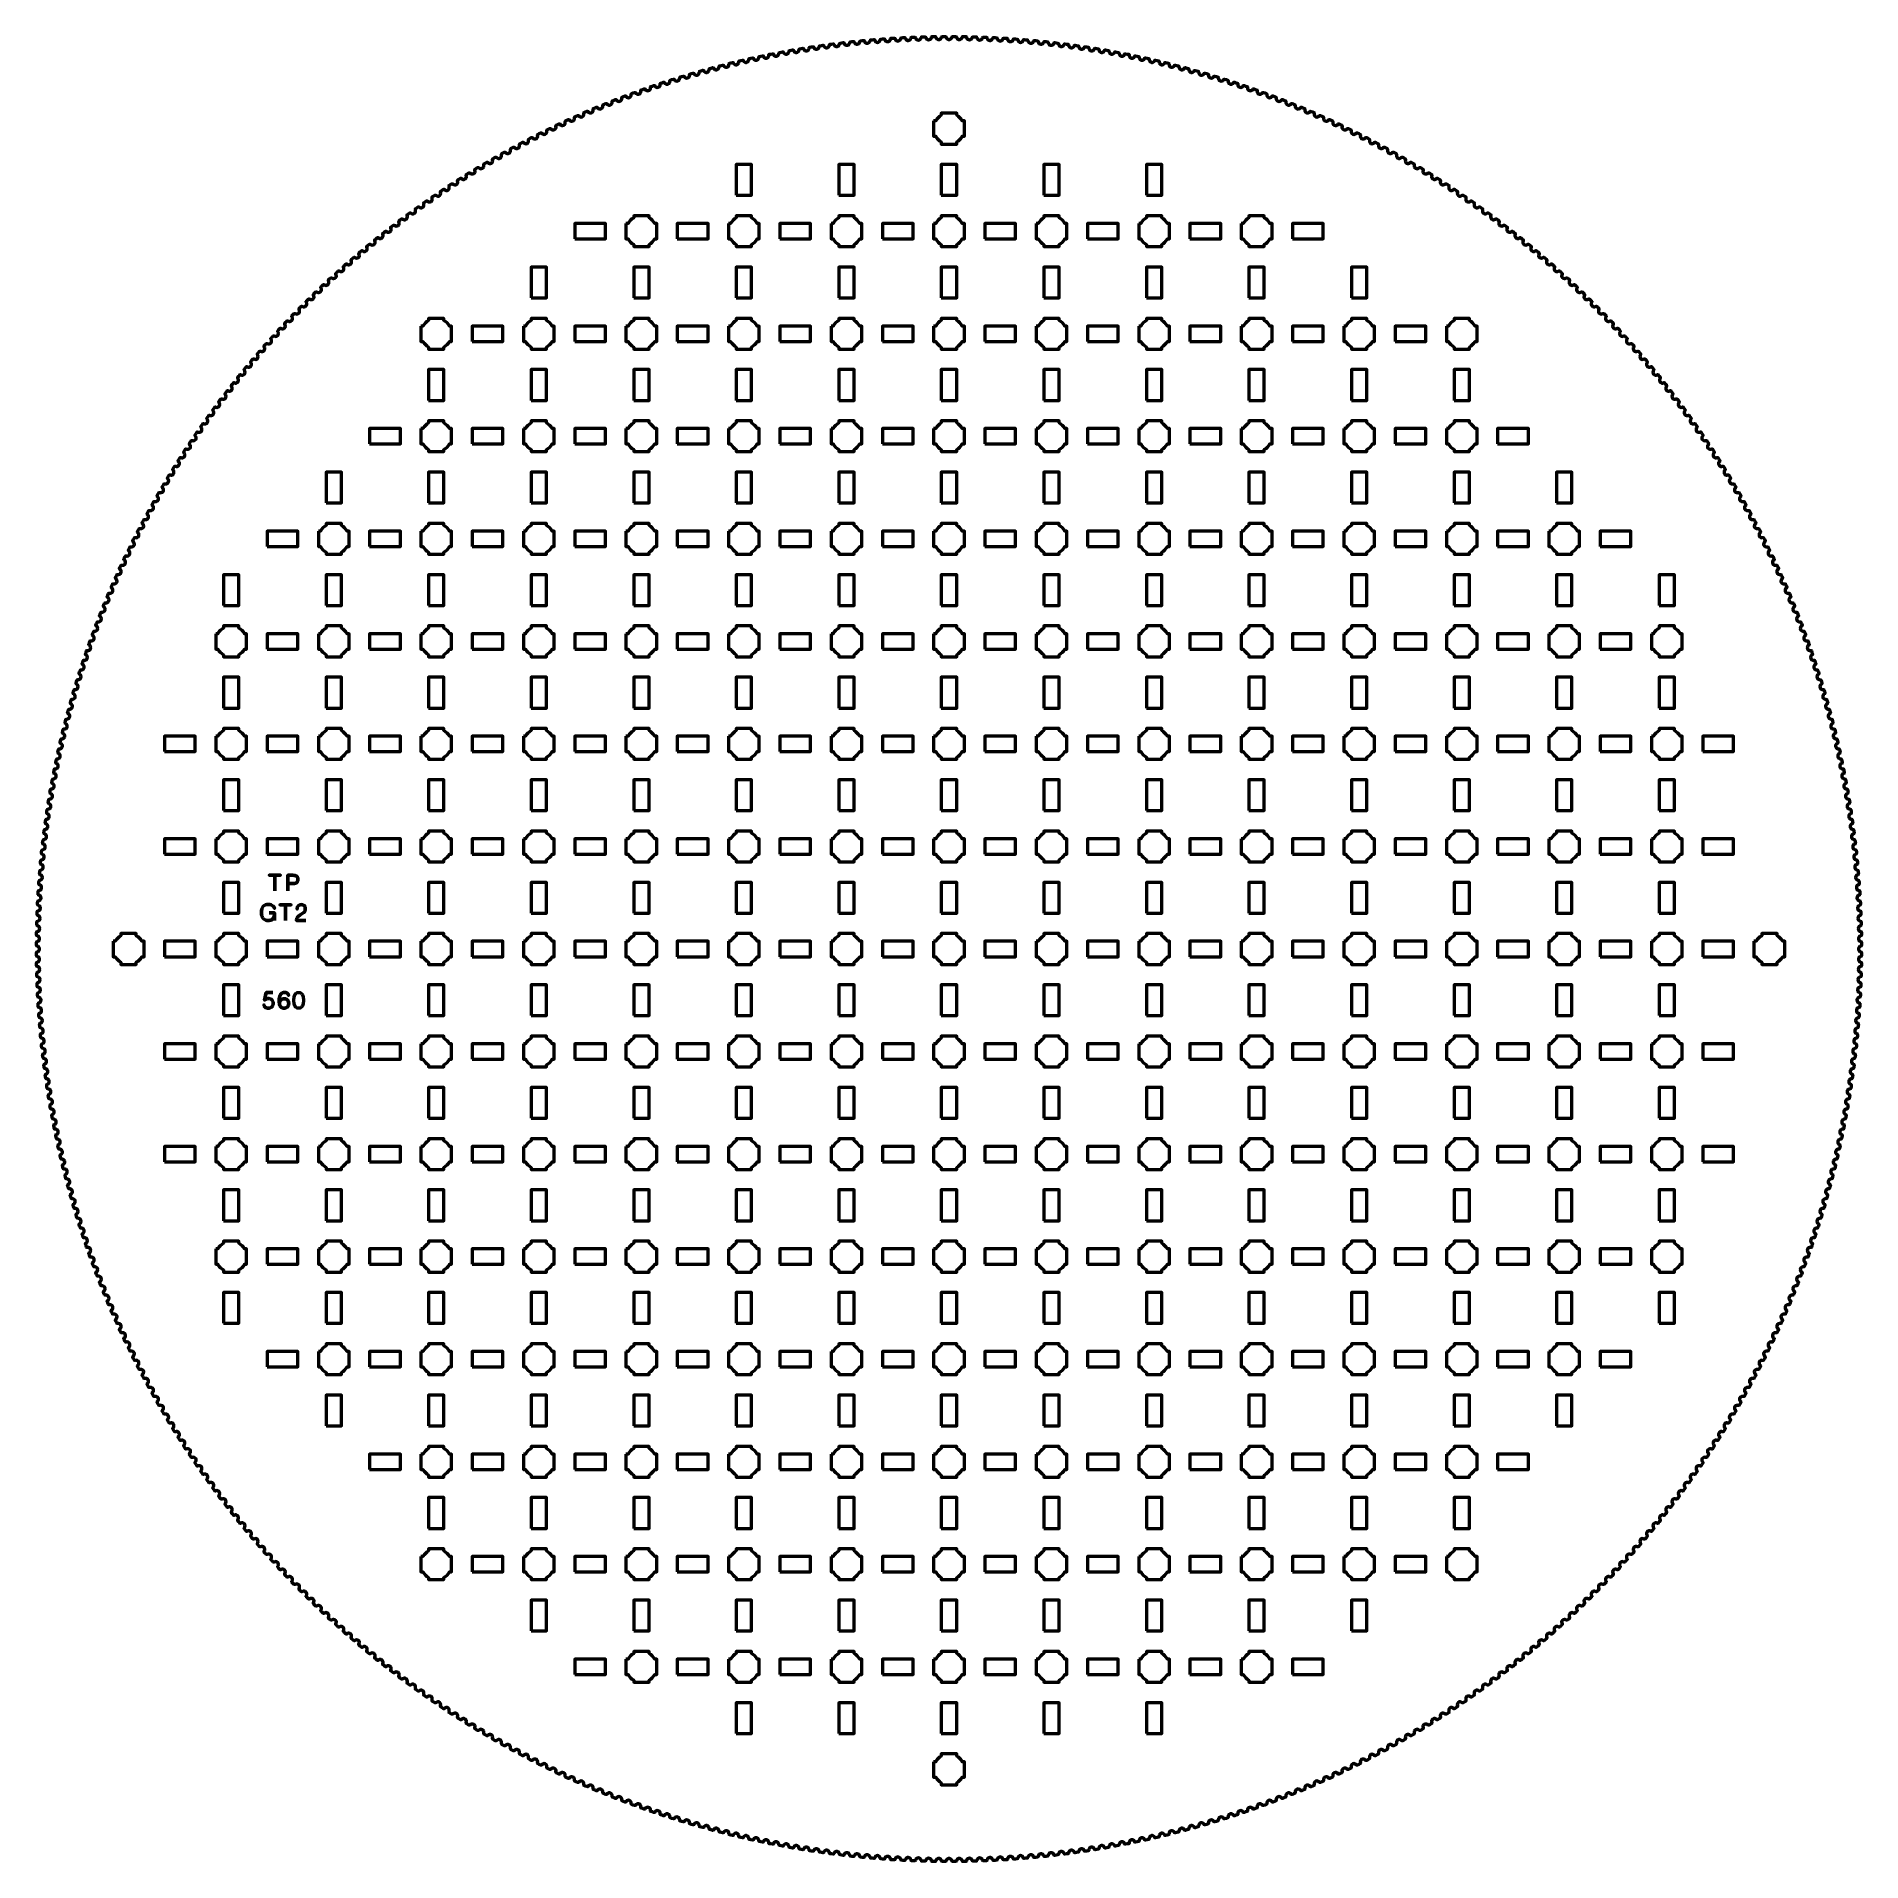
# Model space of a CAD drawing. Header units: centimetres. Extents: x -28.3 to 7.3, y -32.6 to 2.9.
import ezdxf

# ---------------------------------------------------------------- set-up
doc = ezdxf.new("R2010")
doc.units = ezdxf.units.CM
doc.header["$MEASUREMENT"] = 0
doc.layers.add('Layer 1', color=7, linetype='Continuous')

msp = doc.modelspace()

# ---------------------------------------------------------------- linework, layer by layer
at = {"layer": 'Layer 1', "lineweight": 53}
for points in [[(-14.65, -0.15), (-14.35, -0.15), (-14.35, 0.45), (-14.65, 0.45), (-14.65, -0.15)], [(-12.65, -0.15), (-12.35, -0.15), (-12.35, 0.45), (-12.65, 0.45), (-12.65, -0.15)], [(-10.65, -0.15), (-10.35, -0.15), (-10.35, 0.45), (-10.65, 0.45), (-10.65, -0.15)], [(-8.65, -0.15), (-8.35, -0.15), (-8.35, 0.45), (-8.65, 0.45), (-8.65, -0.15)], [(-6.65, -0.15), (-6.35, -0.15), (-6.35, 0.45), (-6.65, 0.45), (-6.65, -0.15)], [(-17.8, -1), (-17.2, -1), (-17.2, -0.7), (-17.8, -0.7), (-17.8, -1)], [(-15.8, -1), (-15.2, -1), (-15.2, -0.7), (-15.8, -0.7), (-15.8, -1)], [(-13.8, -1), (-13.2, -1), (-13.2, -0.7), (-13.8, -0.7), (-13.8, -1)], [(-11.8, -1), (-11.2, -1), (-11.2, -0.7), (-11.8, -0.7), (-11.8, -1)], [(-9.8, -1), (-9.2, -1), (-9.2, -0.7), (-9.8, -0.7), (-9.8, -1)], [(-7.8, -1), (-7.2, -1), (-7.2, -0.7), (-7.8, -0.7), (-7.8, -1)], [(-5.8, -1), (-5.2, -1), (-5.2, -0.7), (-5.8, -0.7), (-5.8, -1)], [(-3.8, -1), (-3.2, -1), (-3.2, -0.7), (-3.8, -0.7), (-3.8, -1)], [(-18.65, -2.15), (-18.35, -2.15), (-18.35, -1.55), (-18.65, -1.55), (-18.65, -2.15)], [(-16.65, -2.15), (-16.35, -2.15), (-16.35, -1.55), (-16.65, -1.55), (-16.65, -2.15)], [(-14.65, -2.15), (-14.35, -2.15), (-14.35, -1.55), (-14.65, -1.55), (-14.65, -2.15)], [(-12.65, -2.15), (-12.35, -2.15), (-12.35, -1.55), (-12.65, -1.55), (-12.65, -2.15)], [(-10.65, -2.15), (-10.35, -2.15), (-10.35, -1.55), (-10.65, -1.55), (-10.65, -2.15)], [(-8.65, -2.15), (-8.35, -2.15), (-8.35, -1.55), (-8.65, -1.55), (-8.65, -2.15)], [(-6.65, -2.15), (-6.35, -2.15), (-6.35, -1.55), (-6.65, -1.55), (-6.65, -2.15)], [(-4.65, -2.15), (-4.35, -2.15), (-4.35, -1.55), (-4.65, -1.55), (-4.65, -2.15)], [(-2.65, -2.15), (-2.35, -2.15), (-2.35, -1.55), (-2.65, -1.55), (-2.65, -2.15)], [(-19.8, -3), (-19.2, -3), (-19.2, -2.7), (-19.8, -2.7), (-19.8, -3)], [(-17.8, -3), (-17.2, -3), (-17.2, -2.7), (-17.8, -2.7), (-17.8, -3)], [(-15.8, -3), (-15.2, -3), (-15.2, -2.7), (-15.8, -2.7), (-15.8, -3)], [(-13.8, -3), (-13.2, -3), (-13.2, -2.7), (-13.8, -2.7), (-13.8, -3)], [(-11.8, -3), (-11.2, -3), (-11.2, -2.7), (-11.8, -2.7), (-11.8, -3)], [(-9.8, -3), (-9.2, -3), (-9.2, -2.7), (-9.8, -2.7), (-9.8, -3)], [(-7.8, -3), (-7.2, -3), (-7.2, -2.7), (-7.8, -2.7), (-7.8, -3)], [(-5.8, -3), (-5.2, -3), (-5.2, -2.7), (-5.8, -2.7), (-5.8, -3)], [(-3.8, -3), (-3.2, -3), (-3.2, -2.7), (-3.8, -2.7), (-3.8, -3)], [(-1.8, -3), (-1.2, -3), (-1.2, -2.7), (-1.8, -2.7), (-1.8, -3)], [(-20.65, -4.15), (-20.35, -4.15), (-20.35, -3.55), (-20.65, -3.55), (-20.65, -4.15)], [(-18.65, -4.15), (-18.35, -4.15), (-18.35, -3.55), (-18.65, -3.55), (-18.65, -4.15)], [(-16.65, -4.15), (-16.35, -4.15), (-16.35, -3.55), (-16.65, -3.55), (-16.65, -4.15)], [(-14.65, -4.15), (-14.35, -4.15), (-14.35, -3.55), (-14.65, -3.55), (-14.65, -4.15)], [(-12.65, -4.15), (-12.35, -4.15), (-12.35, -3.55), (-12.65, -3.55), (-12.65, -4.15)], [(-10.65, -4.15), (-10.35, -4.15), (-10.35, -3.55), (-10.65, -3.55), (-10.65, -4.15)], [(-8.65, -4.15), (-8.35, -4.15), (-8.35, -3.55), (-8.65, -3.55), (-8.65, -4.15)], [(-6.65, -4.15), (-6.35, -4.15), (-6.35, -3.55), (-6.65, -3.55), (-6.65, -4.15)], [(-4.65, -4.15), (-4.35, -4.15), (-4.35, -3.55), (-4.65, -3.55), (-4.65, -4.15)], [(-2.65, -4.15), (-2.35, -4.15), (-2.35, -3.55), (-2.65, -3.55), (-2.65, -4.15)], [(-0.65, -4.15), (-0.35, -4.15), (-0.35, -3.55), (-0.65, -3.55), (-0.65, -4.15)], [(-21.8, -5), (-21.2, -5), (-21.2, -4.7), (-21.8, -4.7), (-21.8, -5)], [(-19.8, -5), (-19.2, -5), (-19.2, -4.7), (-19.8, -4.7), (-19.8, -5)], [(-17.8, -5), (-17.2, -5), (-17.2, -4.7), (-17.8, -4.7), (-17.8, -5)], [(-15.8, -5), (-15.2, -5), (-15.2, -4.7), (-15.8, -4.7), (-15.8, -5)], [(-13.8, -5), (-13.2, -5), (-13.2, -4.7), (-13.8, -4.7), (-13.8, -5)], [(-11.8, -5), (-11.2, -5), (-11.2, -4.7), (-11.8, -4.7), (-11.8, -5)], [(-9.8, -5), (-9.2, -5), (-9.2, -4.7), (-9.8, -4.7), (-9.8, -5)], [(-7.8, -5), (-7.2, -5), (-7.2, -4.7), (-7.8, -4.7), (-7.8, -5)], [(-5.8, -5), (-5.2, -5), (-5.2, -4.7), (-5.8, -4.7), (-5.8, -5)], [(-3.8, -5), (-3.2, -5), (-3.2, -4.7), (-3.8, -4.7), (-3.8, -5)], [(-1.8, -5), (-1.2, -5), (-1.2, -4.7), (-1.8, -4.7), (-1.8, -5)], [(0.2, -5), (0.8, -5), (0.8, -4.7), (0.2, -4.7), (0.2, -5)], [(-22.65, -6.15), (-22.35, -6.15), (-22.35, -5.55), (-22.65, -5.55), (-22.65, -6.15)], [(-20.65, -6.15), (-20.35, -6.15), (-20.35, -5.55), (-20.65, -5.55), (-20.65, -6.15)], [(-18.65, -6.15), (-18.35, -6.15), (-18.35, -5.55), (-18.65, -5.55), (-18.65, -6.15)], [(-16.65, -6.15), (-16.35, -6.15), (-16.35, -5.55), (-16.65, -5.55), (-16.65, -6.15)], [(-14.65, -6.15), (-14.35, -6.15), (-14.35, -5.55), (-14.65, -5.55), (-14.65, -6.15)], [(-12.65, -6.15), (-12.35, -6.15), (-12.35, -5.55), (-12.65, -5.55), (-12.65, -6.15)], [(-10.65, -6.15), (-10.35, -6.15), (-10.35, -5.55), (-10.65, -5.55), (-10.65, -6.15)], [(-8.65, -6.15), (-8.35, -6.15), (-8.35, -5.55), (-8.65, -5.55), (-8.65, -6.15)], [(-6.65, -6.15), (-6.35, -6.15), (-6.35, -5.55), (-6.65, -5.55), (-6.65, -6.15)], [(-4.65, -6.15), (-4.35, -6.15), (-4.35, -5.55), (-4.65, -5.55), (-4.65, -6.15)], [(-2.65, -6.15), (-2.35, -6.15), (-2.35, -5.55), (-2.65, -5.55), (-2.65, -6.15)], [(-0.65, -6.15), (-0.35, -6.15), (-0.35, -5.55), (-0.65, -5.55), (-0.65, -6.15)], [(1.35, -6.15), (1.65, -6.15), (1.65, -5.55), (1.35, -5.55), (1.35, -6.15)], [(-23.8, -7), (-23.2, -7), (-23.2, -6.7), (-23.8, -6.7), (-23.8, -7)], [(-21.8, -7), (-21.2, -7), (-21.2, -6.7), (-21.8, -6.7), (-21.8, -7)], [(-19.8, -7), (-19.2, -7), (-19.2, -6.7), (-19.8, -6.7), (-19.8, -7)], [(-17.8, -7), (-17.2, -7), (-17.2, -6.7), (-17.8, -6.7), (-17.8, -7)], [(-15.8, -7), (-15.2, -7), (-15.2, -6.7), (-15.8, -6.7), (-15.8, -7)], [(-13.8, -7), (-13.2, -7), (-13.2, -6.7), (-13.8, -6.7), (-13.8, -7)], [(-11.8, -7), (-11.2, -7), (-11.2, -6.7), (-11.8, -6.7), (-11.8, -7)], [(-9.8, -7), (-9.2, -7), (-9.2, -6.7), (-9.8, -6.7), (-9.8, -7)], [(-7.8, -7), (-7.2, -7), (-7.2, -6.7), (-7.8, -6.7), (-7.8, -7)], [(-5.8, -7), (-5.2, -7), (-5.2, -6.7), (-5.8, -6.7), (-5.8, -7)], [(-3.8, -7), (-3.2, -7), (-3.2, -6.7), (-3.8, -6.7), (-3.8, -7)], [(-1.8, -7), (-1.2, -7), (-1.2, -6.7), (-1.8, -6.7), (-1.8, -7)], [(0.2, -7), (0.8, -7), (0.8, -6.7), (0.2, -6.7), (0.2, -7)], [(2.2, -7), (2.8, -7), (2.8, -6.7), (2.2, -6.7), (2.2, -7)], [(-24.65, -8.15), (-24.35, -8.15), (-24.35, -7.55), (-24.65, -7.55), (-24.65, -8.15)], [(-22.65, -8.15), (-22.35, -8.15), (-22.35, -7.55), (-22.65, -7.55), (-22.65, -8.15)], [(-20.65, -8.15), (-20.35, -8.15), (-20.35, -7.55), (-20.65, -7.55), (-20.65, -8.15)], [(-18.65, -8.15), (-18.35, -8.15), (-18.35, -7.55), (-18.65, -7.55), (-18.65, -8.15)], [(-16.65, -8.15), (-16.35, -8.15), (-16.35, -7.55), (-16.65, -7.55), (-16.65, -8.15)], [(-14.65, -8.15), (-14.35, -8.15), (-14.35, -7.55), (-14.65, -7.55), (-14.65, -8.15)], [(-12.65, -8.15), (-12.35, -8.15), (-12.35, -7.55), (-12.65, -7.55), (-12.65, -8.15)], [(-10.65, -8.15), (-10.35, -8.15), (-10.35, -7.55), (-10.65, -7.55), (-10.65, -8.15)], [(-8.65, -8.15), (-8.35, -8.15), (-8.35, -7.55), (-8.65, -7.55), (-8.65, -8.15)], [(-6.65, -8.15), (-6.35, -8.15), (-6.35, -7.55), (-6.65, -7.55), (-6.65, -8.15)], [(-4.65, -8.15), (-4.35, -8.15), (-4.35, -7.55), (-4.65, -7.55), (-4.65, -8.15)], [(-2.65, -8.15), (-2.35, -8.15), (-2.35, -7.55), (-2.65, -7.55), (-2.65, -8.15)], [(-0.65, -8.15), (-0.35, -8.15), (-0.35, -7.55), (-0.65, -7.55), (-0.65, -8.15)], [(1.35, -8.15), (1.65, -8.15), (1.65, -7.55), (1.35, -7.55), (1.35, -8.15)], [(3.35, -8.15), (3.65, -8.15), (3.65, -7.55), (3.35, -7.55), (3.35, -8.15)], [(-23.8, -9), (-23.2, -9), (-23.2, -8.7), (-23.8, -8.7), (-23.8, -9)], [(-21.8, -9), (-21.2, -9), (-21.2, -8.7), (-21.8, -8.7), (-21.8, -9)], [(-19.8, -9), (-19.2, -9), (-19.2, -8.7), (-19.8, -8.7), (-19.8, -9)], [(-17.8, -9), (-17.2, -9), (-17.2, -8.7), (-17.8, -8.7), (-17.8, -9)], [(-15.8, -9), (-15.2, -9), (-15.2, -8.7), (-15.8, -8.7), (-15.8, -9)], [(-13.8, -9), (-13.2, -9), (-13.2, -8.7), (-13.8, -8.7), (-13.8, -9)], [(-11.8, -9), (-11.2, -9), (-11.2, -8.7), (-11.8, -8.7), (-11.8, -9)], [(-9.8, -9), (-9.2, -9), (-9.2, -8.7), (-9.8, -8.7), (-9.8, -9)], [(-7.8, -9), (-7.2, -9), (-7.2, -8.7), (-7.8, -8.7), (-7.8, -9)], [(-5.8, -9), (-5.2, -9), (-5.2, -8.7), (-5.8, -8.7), (-5.8, -9)], [(-3.8, -9), (-3.2, -9), (-3.2, -8.7), (-3.8, -8.7), (-3.8, -9)], [(-1.8, -9), (-1.2, -9), (-1.2, -8.7), (-1.8, -8.7), (-1.8, -9)], [(0.2, -9), (0.8, -9), (0.8, -8.7), (0.2, -8.7), (0.2, -9)], [(2.2, -9), (2.8, -9), (2.8, -8.7), (2.2, -8.7), (2.2, -9)], [(-24.65, -10.15), (-24.35, -10.15), (-24.35, -9.55), (-24.65, -9.55), (-24.65, -10.15)], [(-22.65, -10.15), (-22.35, -10.15), (-22.35, -9.55), (-22.65, -9.55), (-22.65, -10.15)], [(-20.65, -10.15), (-20.35, -10.15), (-20.35, -9.55), (-20.65, -9.55), (-20.65, -10.15)], [(-18.65, -10.15), (-18.35, -10.15), (-18.35, -9.55), (-18.65, -9.55), (-18.65, -10.15)], [(-16.65, -10.15), (-16.35, -10.15), (-16.35, -9.55), (-16.65, -9.55), (-16.65, -10.15)], [(-14.65, -10.15), (-14.35, -10.15), (-14.35, -9.55), (-14.65, -9.55), (-14.65, -10.15)], [(-12.65, -10.15), (-12.35, -10.15), (-12.35, -9.55), (-12.65, -9.55), (-12.65, -10.15)], [(-10.65, -10.15), (-10.35, -10.15), (-10.35, -9.55), (-10.65, -9.55), (-10.65, -10.15)], [(-8.65, -10.15), (-8.35, -10.15), (-8.35, -9.55), (-8.65, -9.55), (-8.65, -10.15)], [(-6.65, -10.15), (-6.35, -10.15), (-6.35, -9.55), (-6.65, -9.55), (-6.65, -10.15)], [(-4.65, -10.15), (-4.35, -10.15), (-4.35, -9.55), (-4.65, -9.55), (-4.65, -10.15)], [(-2.65, -10.15), (-2.35, -10.15), (-2.35, -9.55), (-2.65, -9.55), (-2.65, -10.15)], [(-0.65, -10.15), (-0.35, -10.15), (-0.35, -9.55), (-0.65, -9.55), (-0.65, -10.15)], [(1.35, -10.15), (1.65, -10.15), (1.65, -9.55), (1.35, -9.55), (1.35, -10.15)], [(3.35, -10.15), (3.65, -10.15), (3.65, -9.55), (3.35, -9.55), (3.35, -10.15)], [(-25.8, -11), (-25.2, -11), (-25.2, -10.7), (-25.8, -10.7), (-25.8, -11)], [(-23.8, -11), (-23.2, -11), (-23.2, -10.7), (-23.8, -10.7), (-23.8, -11)], [(-21.8, -11), (-21.2, -11), (-21.2, -10.7), (-21.8, -10.7), (-21.8, -11)], [(-19.8, -11), (-19.2, -11), (-19.2, -10.7), (-19.8, -10.7), (-19.8, -11)], [(-17.8, -11), (-17.2, -11), (-17.2, -10.7), (-17.8, -10.7), (-17.8, -11)], [(-15.8, -11), (-15.2, -11), (-15.2, -10.7), (-15.8, -10.7), (-15.8, -11)], [(-13.8, -11), (-13.2, -11), (-13.2, -10.7), (-13.8, -10.7), (-13.8, -11)], [(-11.8, -11), (-11.2, -11), (-11.2, -10.7), (-11.8, -10.7), (-11.8, -11)], [(-9.8, -11), (-9.2, -11), (-9.2, -10.7), (-9.8, -10.7), (-9.8, -11)], [(-7.8, -11), (-7.2, -11), (-7.2, -10.7), (-7.8, -10.7), (-7.8, -11)], [(-5.8, -11), (-5.2, -11), (-5.2, -10.7), (-5.8, -10.7), (-5.8, -11)], [(-3.8, -11), (-3.2, -11), (-3.2, -10.7), (-3.8, -10.7), (-3.8, -11)], [(-1.8, -11), (-1.2, -11), (-1.2, -10.7), (-1.8, -10.7), (-1.8, -11)], [(0.2, -11), (0.8, -11), (0.8, -10.7), (0.2, -10.7), (0.2, -11)], [(2.2, -11), (2.8, -11), (2.8, -10.7), (2.2, -10.7), (2.2, -11)], [(4.2, -11), (4.8, -11), (4.8, -10.7), (4.2, -10.7), (4.2, -11)], [(-24.65, -12.15), (-24.35, -12.15), (-24.35, -11.55), (-24.65, -11.55), (-24.65, -12.15)], [(-22.65, -12.15), (-22.35, -12.15), (-22.35, -11.55), (-22.65, -11.55), (-22.65, -12.15)], [(-20.65, -12.15), (-20.35, -12.15), (-20.35, -11.55), (-20.65, -11.55), (-20.65, -12.15)], [(-18.65, -12.15), (-18.35, -12.15), (-18.35, -11.55), (-18.65, -11.55), (-18.65, -12.15)], [(-16.65, -12.15), (-16.35, -12.15), (-16.35, -11.55), (-16.65, -11.55), (-16.65, -12.15)], [(-14.65, -12.15), (-14.35, -12.15), (-14.35, -11.55), (-14.65, -11.55), (-14.65, -12.15)], [(-12.65, -12.15), (-12.35, -12.15), (-12.35, -11.55), (-12.65, -11.55), (-12.65, -12.15)], [(-10.65, -12.15), (-10.35, -12.15), (-10.35, -11.55), (-10.65, -11.55), (-10.65, -12.15)], [(-8.65, -12.15), (-8.35, -12.15), (-8.35, -11.55), (-8.65, -11.55), (-8.65, -12.15)], [(-6.65, -12.15), (-6.35, -12.15), (-6.35, -11.55), (-6.65, -11.55), (-6.65, -12.15)], [(-4.65, -12.15), (-4.35, -12.15), (-4.35, -11.55), (-4.65, -11.55), (-4.65, -12.15)], [(-2.65, -12.15), (-2.35, -12.15), (-2.35, -11.55), (-2.65, -11.55), (-2.65, -12.15)], [(-0.65, -12.15), (-0.35, -12.15), (-0.35, -11.55), (-0.65, -11.55), (-0.65, -12.15)], [(1.35, -12.15), (1.65, -12.15), (1.65, -11.55), (1.35, -11.55), (1.35, -12.15)], [(3.35, -12.15), (3.65, -12.15), (3.65, -11.55), (3.35, -11.55), (3.35, -12.15)], [(-25.8, -13), (-25.2, -13), (-25.2, -12.7), (-25.8, -12.7), (-25.8, -13)], [(-23.8, -13), (-23.2, -13), (-23.2, -12.7), (-23.8, -12.7), (-23.8, -13)], [(-21.8, -13), (-21.2, -13), (-21.2, -12.7), (-21.8, -12.7), (-21.8, -13)], [(-19.8, -13), (-19.2, -13), (-19.2, -12.7), (-19.8, -12.7), (-19.8, -13)], [(-17.8, -13), (-17.2, -13), (-17.2, -12.7), (-17.8, -12.7), (-17.8, -13)], [(-15.8, -13), (-15.2, -13), (-15.2, -12.7), (-15.8, -12.7), (-15.8, -13)], [(-13.8, -13), (-13.2, -13), (-13.2, -12.7), (-13.8, -12.7), (-13.8, -13)], [(-11.8, -13), (-11.2, -13), (-11.2, -12.7), (-11.8, -12.7), (-11.8, -13)], [(-9.8, -13), (-9.2, -13), (-9.2, -12.7), (-9.8, -12.7), (-9.8, -13)], [(-7.8, -13), (-7.2, -13), (-7.2, -12.7), (-7.8, -12.7), (-7.8, -13)], [(-5.8, -13), (-5.2, -13), (-5.2, -12.7), (-5.8, -12.7), (-5.8, -13)], [(-3.8, -13), (-3.2, -13), (-3.2, -12.7), (-3.8, -12.7), (-3.8, -13)], [(-1.8, -13), (-1.2, -13), (-1.2, -12.7), (-1.8, -12.7), (-1.8, -13)], [(0.2, -13), (0.8, -13), (0.8, -12.7), (0.2, -12.7), (0.2, -13)], [(2.2, -13), (2.8, -13), (2.8, -12.7), (2.2, -12.7), (2.2, -13)], [(4.2, -13), (4.8, -13), (4.8, -12.7), (4.2, -12.7), (4.2, -13)], [(-24.65, -14.15), (-24.35, -14.15), (-24.35, -13.55), (-24.65, -13.55), (-24.65, -14.15)], [(-22.65, -14.15), (-22.35, -14.15), (-22.35, -13.55), (-22.65, -13.55), (-22.65, -14.15)], [(-20.65, -14.15), (-20.35, -14.15), (-20.35, -13.55), (-20.65, -13.55), (-20.65, -14.15)], [(-18.65, -14.15), (-18.35, -14.15), (-18.35, -13.55), (-18.65, -13.55), (-18.65, -14.15)], [(-16.65, -14.15), (-16.35, -14.15), (-16.35, -13.55), (-16.65, -13.55), (-16.65, -14.15)], [(-14.65, -14.15), (-14.35, -14.15), (-14.35, -13.55), (-14.65, -13.55), (-14.65, -14.15)], [(-12.65, -14.15), (-12.35, -14.15), (-12.35, -13.55), (-12.65, -13.55), (-12.65, -14.15)], [(-10.65, -14.15), (-10.35, -14.15), (-10.35, -13.55), (-10.65, -13.55), (-10.65, -14.15)], [(-8.65, -14.15), (-8.35, -14.15), (-8.35, -13.55), (-8.65, -13.55), (-8.65, -14.15)], [(-6.65, -14.15), (-6.35, -14.15), (-6.35, -13.55), (-6.65, -13.55), (-6.65, -14.15)], [(-4.65, -14.15), (-4.35, -14.15), (-4.35, -13.55), (-4.65, -13.55), (-4.65, -14.15)], [(-2.65, -14.15), (-2.35, -14.15), (-2.35, -13.55), (-2.65, -13.55), (-2.65, -14.15)], [(-0.65, -14.15), (-0.35, -14.15), (-0.35, -13.55), (-0.65, -13.55), (-0.65, -14.15)], [(1.35, -14.15), (1.65, -14.15), (1.65, -13.55), (1.35, -13.55), (1.35, -14.15)], [(3.35, -14.15), (3.65, -14.15), (3.65, -13.55), (3.35, -13.55), (3.35, -14.15)], [(-25.8, -15), (-25.2, -15), (-25.2, -14.7), (-25.8, -14.7), (-25.8, -15)], [(-23.8, -15), (-23.2, -15), (-23.2, -14.7), (-23.8, -14.7), (-23.8, -15)], [(-21.8, -15), (-21.2, -15), (-21.2, -14.7), (-21.8, -14.7), (-21.8, -15)], [(-19.8, -15), (-19.2, -15), (-19.2, -14.7), (-19.8, -14.7), (-19.8, -15)], [(-17.8, -15), (-17.2, -15), (-17.2, -14.7), (-17.8, -14.7), (-17.8, -15)], [(-15.8, -15), (-15.2, -15), (-15.2, -14.7), (-15.8, -14.7), (-15.8, -15)], [(-13.8, -15), (-13.2, -15), (-13.2, -14.7), (-13.8, -14.7), (-13.8, -15)], [(-11.8, -15), (-11.2, -15), (-11.2, -14.7), (-11.8, -14.7), (-11.8, -15)], [(-9.8, -15), (-9.2, -15), (-9.2, -14.7), (-9.8, -14.7), (-9.8, -15)], [(-7.8, -15), (-7.2, -15), (-7.2, -14.7), (-7.8, -14.7), (-7.8, -15)], [(-5.8, -15), (-5.2, -15), (-5.2, -14.7), (-5.8, -14.7), (-5.8, -15)], [(-3.8, -15), (-3.2, -15), (-3.2, -14.7), (-3.8, -14.7), (-3.8, -15)], [(-1.8, -15), (-1.2, -15), (-1.2, -14.7), (-1.8, -14.7), (-1.8, -15)], [(0.2, -15), (0.8, -15), (0.8, -14.7), (0.2, -14.7), (0.2, -15)], [(2.2, -15), (2.8, -15), (2.8, -14.7), (2.2, -14.7), (2.2, -15)], [(4.2, -15), (4.8, -15), (4.8, -14.7), (4.2, -14.7), (4.2, -15)], [(-24.65, -16.15), (-24.35, -16.15), (-24.35, -15.55), (-24.65, -15.55), (-24.65, -16.15)], [(-22.65, -16.15), (-22.35, -16.15), (-22.35, -15.55), (-22.65, -15.55), (-22.65, -16.15)], [(-20.65, -16.15), (-20.35, -16.15), (-20.35, -15.55), (-20.65, -15.55), (-20.65, -16.15)], [(-18.65, -16.15), (-18.35, -16.15), (-18.35, -15.55), (-18.65, -15.55), (-18.65, -16.15)], [(-16.65, -16.15), (-16.35, -16.15), (-16.35, -15.55), (-16.65, -15.55), (-16.65, -16.15)], [(-14.65, -16.15), (-14.35, -16.15), (-14.35, -15.55), (-14.65, -15.55), (-14.65, -16.15)], [(-12.65, -16.15), (-12.35, -16.15), (-12.35, -15.55), (-12.65, -15.55), (-12.65, -16.15)], [(-10.65, -16.15), (-10.35, -16.15), (-10.35, -15.55), (-10.65, -15.55), (-10.65, -16.15)], [(-8.65, -16.15), (-8.35, -16.15), (-8.35, -15.55), (-8.65, -15.55), (-8.65, -16.15)], [(-6.65, -16.15), (-6.35, -16.15), (-6.35, -15.55), (-6.65, -15.55), (-6.65, -16.15)], [(-4.65, -16.15), (-4.35, -16.15), (-4.35, -15.55), (-4.65, -15.55), (-4.65, -16.15)], [(-2.65, -16.15), (-2.35, -16.15), (-2.35, -15.55), (-2.65, -15.55), (-2.65, -16.15)], [(-0.65, -16.15), (-0.35, -16.15), (-0.35, -15.55), (-0.65, -15.55), (-0.65, -16.15)], [(1.35, -16.15), (1.65, -16.15), (1.65, -15.55), (1.35, -15.55), (1.35, -16.15)], [(3.35, -16.15), (3.65, -16.15), (3.65, -15.55), (3.35, -15.55), (3.35, -16.15)], [(-25.8, -17), (-25.2, -17), (-25.2, -16.7), (-25.8, -16.7), (-25.8, -17)], [(-23.8, -17), (-23.2, -17), (-23.2, -16.7), (-23.8, -16.7), (-23.8, -17)], [(-21.8, -17), (-21.2, -17), (-21.2, -16.7), (-21.8, -16.7), (-21.8, -17)], [(-19.8, -17), (-19.2, -17), (-19.2, -16.7), (-19.8, -16.7), (-19.8, -17)], [(-17.8, -17), (-17.2, -17), (-17.2, -16.7), (-17.8, -16.7), (-17.8, -17)], [(-15.8, -17), (-15.2, -17), (-15.2, -16.7), (-15.8, -16.7), (-15.8, -17)], [(-13.8, -17), (-13.2, -17), (-13.2, -16.7), (-13.8, -16.7), (-13.8, -17)], [(-11.8, -17), (-11.2, -17), (-11.2, -16.7), (-11.8, -16.7), (-11.8, -17)], [(-9.8, -17), (-9.2, -17), (-9.2, -16.7), (-9.8, -16.7), (-9.8, -17)], [(-7.8, -17), (-7.2, -17), (-7.2, -16.7), (-7.8, -16.7), (-7.8, -17)], [(-5.8, -17), (-5.2, -17), (-5.2, -16.7), (-5.8, -16.7), (-5.8, -17)], [(-3.8, -17), (-3.2, -17), (-3.2, -16.7), (-3.8, -16.7), (-3.8, -17)], [(-1.8, -17), (-1.2, -17), (-1.2, -16.7), (-1.8, -16.7), (-1.8, -17)], [(0.2, -17), (0.8, -17), (0.8, -16.7), (0.2, -16.7), (0.2, -17)], [(2.2, -17), (2.8, -17), (2.8, -16.7), (2.2, -16.7), (2.2, -17)], [(4.2, -17), (4.8, -17), (4.8, -16.7), (4.2, -16.7), (4.2, -17)], [(-24.65, -18.15), (-24.35, -18.15), (-24.35, -17.55), (-24.65, -17.55), (-24.65, -18.15)], [(-22.65, -18.15), (-22.35, -18.15), (-22.35, -17.55), (-22.65, -17.55), (-22.65, -18.15)], [(-20.65, -18.15), (-20.35, -18.15), (-20.35, -17.55), (-20.65, -17.55), (-20.65, -18.15)], [(-18.65, -18.15), (-18.35, -18.15), (-18.35, -17.55), (-18.65, -17.55), (-18.65, -18.15)], [(-16.65, -18.15), (-16.35, -18.15), (-16.35, -17.55), (-16.65, -17.55), (-16.65, -18.15)], [(-14.65, -18.15), (-14.35, -18.15), (-14.35, -17.55), (-14.65, -17.55), (-14.65, -18.15)], [(-12.65, -18.15), (-12.35, -18.15), (-12.35, -17.55), (-12.65, -17.55), (-12.65, -18.15)], [(-10.65, -18.15), (-10.35, -18.15), (-10.35, -17.55), (-10.65, -17.55), (-10.65, -18.15)], [(-8.65, -18.15), (-8.35, -18.15), (-8.35, -17.55), (-8.65, -17.55), (-8.65, -18.15)], [(-6.65, -18.15), (-6.35, -18.15), (-6.35, -17.55), (-6.65, -17.55), (-6.65, -18.15)], [(-4.65, -18.15), (-4.35, -18.15), (-4.35, -17.55), (-4.65, -17.55), (-4.65, -18.15)], [(-2.65, -18.15), (-2.35, -18.15), (-2.35, -17.55), (-2.65, -17.55), (-2.65, -18.15)], [(-0.65, -18.15), (-0.35, -18.15), (-0.35, -17.55), (-0.65, -17.55), (-0.65, -18.15)], [(1.35, -18.15), (1.65, -18.15), (1.65, -17.55), (1.35, -17.55), (1.35, -18.15)], [(3.35, -18.15), (3.65, -18.15), (3.65, -17.55), (3.35, -17.55), (3.35, -18.15)], [(-25.8, -19), (-25.2, -19), (-25.2, -18.7), (-25.8, -18.7), (-25.8, -19)], [(-23.8, -19), (-23.2, -19), (-23.2, -18.7), (-23.8, -18.7), (-23.8, -19)], [(-21.8, -19), (-21.2, -19), (-21.2, -18.7), (-21.8, -18.7), (-21.8, -19)], [(-19.8, -19), (-19.2, -19), (-19.2, -18.7), (-19.8, -18.7), (-19.8, -19)], [(-17.8, -19), (-17.2, -19), (-17.2, -18.7), (-17.8, -18.7), (-17.8, -19)], [(-15.8, -19), (-15.2, -19), (-15.2, -18.7), (-15.8, -18.7), (-15.8, -19)], [(-13.8, -19), (-13.2, -19), (-13.2, -18.7), (-13.8, -18.7), (-13.8, -19)], [(-11.8, -19), (-11.2, -19), (-11.2, -18.7), (-11.8, -18.7), (-11.8, -19)], [(-9.8, -19), (-9.2, -19), (-9.2, -18.7), (-9.8, -18.7), (-9.8, -19)], [(-7.8, -19), (-7.2, -19), (-7.2, -18.7), (-7.8, -18.7), (-7.8, -19)], [(-5.8, -19), (-5.2, -19), (-5.2, -18.7), (-5.8, -18.7), (-5.8, -19)], [(-3.8, -19), (-3.2, -19), (-3.2, -18.7), (-3.8, -18.7), (-3.8, -19)], [(-1.8, -19), (-1.2, -19), (-1.2, -18.7), (-1.8, -18.7), (-1.8, -19)], [(0.2, -19), (0.8, -19), (0.8, -18.7), (0.2, -18.7), (0.2, -19)], [(2.2, -19), (2.8, -19), (2.8, -18.7), (2.2, -18.7), (2.2, -19)], [(4.2, -19), (4.8, -19), (4.8, -18.7), (4.2, -18.7), (4.2, -19)], [(-24.65, -20.15), (-24.35, -20.15), (-24.35, -19.55), (-24.65, -19.55), (-24.65, -20.15)], [(-22.65, -20.15), (-22.35, -20.15), (-22.35, -19.55), (-22.65, -19.55), (-22.65, -20.15)], [(-20.65, -20.15), (-20.35, -20.15), (-20.35, -19.55), (-20.65, -19.55), (-20.65, -20.15)], [(-18.65, -20.15), (-18.35, -20.15), (-18.35, -19.55), (-18.65, -19.55), (-18.65, -20.15)], [(-16.65, -20.15), (-16.35, -20.15), (-16.35, -19.55), (-16.65, -19.55), (-16.65, -20.15)], [(-14.65, -20.15), (-14.35, -20.15), (-14.35, -19.55), (-14.65, -19.55), (-14.65, -20.15)], [(-12.65, -20.15), (-12.35, -20.15), (-12.35, -19.55), (-12.65, -19.55), (-12.65, -20.15)], [(-10.65, -20.15), (-10.35, -20.15), (-10.35, -19.55), (-10.65, -19.55), (-10.65, -20.15)], [(-8.65, -20.15), (-8.35, -20.15), (-8.35, -19.55), (-8.65, -19.55), (-8.65, -20.15)], [(-6.65, -20.15), (-6.35, -20.15), (-6.35, -19.55), (-6.65, -19.55), (-6.65, -20.15)], [(-4.65, -20.15), (-4.35, -20.15), (-4.35, -19.55), (-4.65, -19.55), (-4.65, -20.15)], [(-2.65, -20.15), (-2.35, -20.15), (-2.35, -19.55), (-2.65, -19.55), (-2.65, -20.15)], [(-0.65, -20.15), (-0.35, -20.15), (-0.35, -19.55), (-0.65, -19.55), (-0.65, -20.15)], [(1.35, -20.15), (1.65, -20.15), (1.65, -19.55), (1.35, -19.55), (1.35, -20.15)], [(3.35, -20.15), (3.65, -20.15), (3.65, -19.55), (3.35, -19.55), (3.35, -20.15)], [(-23.8, -21), (-23.2, -21), (-23.2, -20.7), (-23.8, -20.7), (-23.8, -21)], [(-21.8, -21), (-21.2, -21), (-21.2, -20.7), (-21.8, -20.7), (-21.8, -21)], [(-19.8, -21), (-19.2, -21), (-19.2, -20.7), (-19.8, -20.7), (-19.8, -21)], [(-17.8, -21), (-17.2, -21), (-17.2, -20.7), (-17.8, -20.7), (-17.8, -21)], [(-15.8, -21), (-15.2, -21), (-15.2, -20.7), (-15.8, -20.7), (-15.8, -21)], [(-13.8, -21), (-13.2, -21), (-13.2, -20.7), (-13.8, -20.7), (-13.8, -21)], [(-11.8, -21), (-11.2, -21), (-11.2, -20.7), (-11.8, -20.7), (-11.8, -21)], [(-9.8, -21), (-9.2, -21), (-9.2, -20.7), (-9.8, -20.7), (-9.8, -21)], [(-7.8, -21), (-7.2, -21), (-7.2, -20.7), (-7.8, -20.7), (-7.8, -21)], [(-5.8, -21), (-5.2, -21), (-5.2, -20.7), (-5.8, -20.7), (-5.8, -21)], [(-3.8, -21), (-3.2, -21), (-3.2, -20.7), (-3.8, -20.7), (-3.8, -21)], [(-1.8, -21), (-1.2, -21), (-1.2, -20.7), (-1.8, -20.7), (-1.8, -21)], [(0.2, -21), (0.8, -21), (0.8, -20.7), (0.2, -20.7), (0.2, -21)], [(2.2, -21), (2.8, -21), (2.8, -20.7), (2.2, -20.7), (2.2, -21)], [(-24.65, -22.15), (-24.35, -22.15), (-24.35, -21.55), (-24.65, -21.55), (-24.65, -22.15)], [(-22.65, -22.15), (-22.35, -22.15), (-22.35, -21.55), (-22.65, -21.55), (-22.65, -22.15)], [(-20.65, -22.15), (-20.35, -22.15), (-20.35, -21.55), (-20.65, -21.55), (-20.65, -22.15)], [(-18.65, -22.15), (-18.35, -22.15), (-18.35, -21.55), (-18.65, -21.55), (-18.65, -22.15)], [(-16.65, -22.15), (-16.35, -22.15), (-16.35, -21.55), (-16.65, -21.55), (-16.65, -22.15)], [(-14.65, -22.15), (-14.35, -22.15), (-14.35, -21.55), (-14.65, -21.55), (-14.65, -22.15)], [(-12.65, -22.15), (-12.35, -22.15), (-12.35, -21.55), (-12.65, -21.55), (-12.65, -22.15)], [(-10.65, -22.15), (-10.35, -22.15), (-10.35, -21.55), (-10.65, -21.55), (-10.65, -22.15)], [(-8.65, -22.15), (-8.35, -22.15), (-8.35, -21.55), (-8.65, -21.55), (-8.65, -22.15)], [(-6.65, -22.15), (-6.35, -22.15), (-6.35, -21.55), (-6.65, -21.55), (-6.65, -22.15)], [(-4.65, -22.15), (-4.35, -22.15), (-4.35, -21.55), (-4.65, -21.55), (-4.65, -22.15)], [(-2.65, -22.15), (-2.35, -22.15), (-2.35, -21.55), (-2.65, -21.55), (-2.65, -22.15)], [(-0.65, -22.15), (-0.35, -22.15), (-0.35, -21.55), (-0.65, -21.55), (-0.65, -22.15)], [(1.35, -22.15), (1.65, -22.15), (1.65, -21.55), (1.35, -21.55), (1.35, -22.15)], [(3.35, -22.15), (3.65, -22.15), (3.65, -21.55), (3.35, -21.55), (3.35, -22.15)], [(-23.8, -23), (-23.2, -23), (-23.2, -22.7), (-23.8, -22.7), (-23.8, -23)], [(-21.8, -23), (-21.2, -23), (-21.2, -22.7), (-21.8, -22.7), (-21.8, -23)], [(-19.8, -23), (-19.2, -23), (-19.2, -22.7), (-19.8, -22.7), (-19.8, -23)], [(-17.8, -23), (-17.2, -23), (-17.2, -22.7), (-17.8, -22.7), (-17.8, -23)], [(-15.8, -23), (-15.2, -23), (-15.2, -22.7), (-15.8, -22.7), (-15.8, -23)], [(-13.8, -23), (-13.2, -23), (-13.2, -22.7), (-13.8, -22.7), (-13.8, -23)], [(-11.8, -23), (-11.2, -23), (-11.2, -22.7), (-11.8, -22.7), (-11.8, -23)], [(-9.8, -23), (-9.2, -23), (-9.2, -22.7), (-9.8, -22.7), (-9.8, -23)], [(-7.8, -23), (-7.2, -23), (-7.2, -22.7), (-7.8, -22.7), (-7.8, -23)], [(-5.8, -23), (-5.2, -23), (-5.2, -22.7), (-5.8, -22.7), (-5.8, -23)], [(-3.8, -23), (-3.2, -23), (-3.2, -22.7), (-3.8, -22.7), (-3.8, -23)], [(-1.8, -23), (-1.2, -23), (-1.2, -22.7), (-1.8, -22.7), (-1.8, -23)], [(0.2, -23), (0.8, -23), (0.8, -22.7), (0.2, -22.7), (0.2, -23)], [(2.2, -23), (2.8, -23), (2.8, -22.7), (2.2, -22.7), (2.2, -23)], [(-22.65, -24.15), (-22.35, -24.15), (-22.35, -23.55), (-22.65, -23.55), (-22.65, -24.15)], [(-20.65, -24.15), (-20.35, -24.15), (-20.35, -23.55), (-20.65, -23.55), (-20.65, -24.15)], [(-18.65, -24.15), (-18.35, -24.15), (-18.35, -23.55), (-18.65, -23.55), (-18.65, -24.15)], [(-16.65, -24.15), (-16.35, -24.15), (-16.35, -23.55), (-16.65, -23.55), (-16.65, -24.15)], [(-14.65, -24.15), (-14.35, -24.15), (-14.35, -23.55), (-14.65, -23.55), (-14.65, -24.15)], [(-12.65, -24.15), (-12.35, -24.15), (-12.35, -23.55), (-12.65, -23.55), (-12.65, -24.15)], [(-10.65, -24.15), (-10.35, -24.15), (-10.35, -23.55), (-10.65, -23.55), (-10.65, -24.15)], [(-8.65, -24.15), (-8.35, -24.15), (-8.35, -23.55), (-8.65, -23.55), (-8.65, -24.15)], [(-6.65, -24.15), (-6.35, -24.15), (-6.35, -23.55), (-6.65, -23.55), (-6.65, -24.15)], [(-4.65, -24.15), (-4.35, -24.15), (-4.35, -23.55), (-4.65, -23.55), (-4.65, -24.15)], [(-2.65, -24.15), (-2.35, -24.15), (-2.35, -23.55), (-2.65, -23.55), (-2.65, -24.15)], [(-0.65, -24.15), (-0.35, -24.15), (-0.35, -23.55), (-0.65, -23.55), (-0.65, -24.15)], [(1.35, -24.15), (1.65, -24.15), (1.65, -23.55), (1.35, -23.55), (1.35, -24.15)], [(-21.8, -25), (-21.2, -25), (-21.2, -24.7), (-21.8, -24.7), (-21.8, -25)], [(-19.8, -25), (-19.2, -25), (-19.2, -24.7), (-19.8, -24.7), (-19.8, -25)], [(-17.8, -25), (-17.2, -25), (-17.2, -24.7), (-17.8, -24.7), (-17.8, -25)], [(-15.8, -25), (-15.2, -25), (-15.2, -24.7), (-15.8, -24.7), (-15.8, -25)], [(-13.8, -25), (-13.2, -25), (-13.2, -24.7), (-13.8, -24.7), (-13.8, -25)], [(-11.8, -25), (-11.2, -25), (-11.2, -24.7), (-11.8, -24.7), (-11.8, -25)], [(-9.8, -25), (-9.2, -25), (-9.2, -24.7), (-9.8, -24.7), (-9.8, -25)], [(-7.8, -25), (-7.2, -25), (-7.2, -24.7), (-7.8, -24.7), (-7.8, -25)], [(-5.8, -25), (-5.2, -25), (-5.2, -24.7), (-5.8, -24.7), (-5.8, -25)], [(-3.8, -25), (-3.2, -25), (-3.2, -24.7), (-3.8, -24.7), (-3.8, -25)], [(-1.8, -25), (-1.2, -25), (-1.2, -24.7), (-1.8, -24.7), (-1.8, -25)], [(0.2, -25), (0.8, -25), (0.8, -24.7), (0.2, -24.7), (0.2, -25)], [(-20.65, -26.15), (-20.35, -26.15), (-20.35, -25.55), (-20.65, -25.55), (-20.65, -26.15)], [(-18.65, -26.15), (-18.35, -26.15), (-18.35, -25.55), (-18.65, -25.55), (-18.65, -26.15)], [(-16.65, -26.15), (-16.35, -26.15), (-16.35, -25.55), (-16.65, -25.55), (-16.65, -26.15)], [(-14.65, -26.15), (-14.35, -26.15), (-14.35, -25.55), (-14.65, -25.55), (-14.65, -26.15)], [(-12.65, -26.15), (-12.35, -26.15), (-12.35, -25.55), (-12.65, -25.55), (-12.65, -26.15)], [(-10.65, -26.15), (-10.35, -26.15), (-10.35, -25.55), (-10.65, -25.55), (-10.65, -26.15)], [(-8.65, -26.15), (-8.35, -26.15), (-8.35, -25.55), (-8.65, -25.55), (-8.65, -26.15)], [(-6.65, -26.15), (-6.35, -26.15), (-6.35, -25.55), (-6.65, -25.55), (-6.65, -26.15)], [(-4.65, -26.15), (-4.35, -26.15), (-4.35, -25.55), (-4.65, -25.55), (-4.65, -26.15)], [(-2.65, -26.15), (-2.35, -26.15), (-2.35, -25.55), (-2.65, -25.55), (-2.65, -26.15)], [(-0.65, -26.15), (-0.35, -26.15), (-0.35, -25.55), (-0.65, -25.55), (-0.65, -26.15)], [(-19.8, -27), (-19.2, -27), (-19.2, -26.7), (-19.8, -26.7), (-19.8, -27)], [(-17.8, -27), (-17.2, -27), (-17.2, -26.7), (-17.8, -26.7), (-17.8, -27)], [(-15.8, -27), (-15.2, -27), (-15.2, -26.7), (-15.8, -26.7), (-15.8, -27)], [(-13.8, -27), (-13.2, -27), (-13.2, -26.7), (-13.8, -26.7), (-13.8, -27)], [(-11.8, -27), (-11.2, -27), (-11.2, -26.7), (-11.8, -26.7), (-11.8, -27)], [(-9.8, -27), (-9.2, -27), (-9.2, -26.7), (-9.8, -26.7), (-9.8, -27)], [(-7.8, -27), (-7.2, -27), (-7.2, -26.7), (-7.8, -26.7), (-7.8, -27)], [(-5.8, -27), (-5.2, -27), (-5.2, -26.7), (-5.8, -26.7), (-5.8, -27)], [(-3.8, -27), (-3.2, -27), (-3.2, -26.7), (-3.8, -26.7), (-3.8, -27)], [(-1.8, -27), (-1.2, -27), (-1.2, -26.7), (-1.8, -26.7), (-1.8, -27)], [(-18.65, -28.15), (-18.35, -28.15), (-18.35, -27.55), (-18.65, -27.55), (-18.65, -28.15)], [(-16.65, -28.15), (-16.35, -28.15), (-16.35, -27.55), (-16.65, -27.55), (-16.65, -28.15)], [(-14.65, -28.15), (-14.35, -28.15), (-14.35, -27.55), (-14.65, -27.55), (-14.65, -28.15)], [(-12.65, -28.15), (-12.35, -28.15), (-12.35, -27.55), (-12.65, -27.55), (-12.65, -28.15)], [(-10.65, -28.15), (-10.35, -28.15), (-10.35, -27.55), (-10.65, -27.55), (-10.65, -28.15)], [(-8.65, -28.15), (-8.35, -28.15), (-8.35, -27.55), (-8.65, -27.55), (-8.65, -28.15)], [(-6.65, -28.15), (-6.35, -28.15), (-6.35, -27.55), (-6.65, -27.55), (-6.65, -28.15)], [(-4.65, -28.15), (-4.35, -28.15), (-4.35, -27.55), (-4.65, -27.55), (-4.65, -28.15)], [(-2.65, -28.15), (-2.35, -28.15), (-2.35, -27.55), (-2.65, -27.55), (-2.65, -28.15)], [(-17.8, -29), (-17.2, -29), (-17.2, -28.7), (-17.8, -28.7), (-17.8, -29)], [(-15.8, -29), (-15.2, -29), (-15.2, -28.7), (-15.8, -28.7), (-15.8, -29)], [(-13.8, -29), (-13.2, -29), (-13.2, -28.7), (-13.8, -28.7), (-13.8, -29)], [(-11.8, -29), (-11.2, -29), (-11.2, -28.7), (-11.8, -28.7), (-11.8, -29)], [(-9.8, -29), (-9.2, -29), (-9.2, -28.7), (-9.8, -28.7), (-9.8, -29)], [(-7.8, -29), (-7.2, -29), (-7.2, -28.7), (-7.8, -28.7), (-7.8, -29)], [(-5.8, -29), (-5.2, -29), (-5.2, -28.7), (-5.8, -28.7), (-5.8, -29)], [(-3.8, -29), (-3.2, -29), (-3.2, -28.7), (-3.8, -28.7), (-3.8, -29)], [(-14.65, -30.15), (-14.35, -30.15), (-14.35, -29.55), (-14.65, -29.55), (-14.65, -30.15)], [(-12.65, -30.15), (-12.35, -30.15), (-12.35, -29.55), (-12.65, -29.55), (-12.65, -30.15)], [(-10.65, -30.15), (-10.35, -30.15), (-10.35, -29.55), (-10.65, -29.55), (-10.65, -30.15)], [(-8.65, -30.15), (-8.35, -30.15), (-8.35, -29.55), (-8.65, -29.55), (-8.65, -30.15)], [(-6.65, -30.15), (-6.35, -30.15), (-6.35, -29.55), (-6.65, -29.55), (-6.65, -30.15)]]:
    msp.add_lwpolyline(points, close=True, dxfattribs=at)
for points, knots in [([(-10.2459, 2.93061), (-10.25079, 2.90505), (-10.2737, 2.88559), (-10.301, 2.8859), (-10.301, 2.8859), (-10.32829, 2.8862), (-10.35076, 2.90618), (-10.35504, 2.93183), (-10.35504, 2.93183), (-10.35499, 2.93167), (-10.35499, 2.93187), (-10.35499, 2.93206), (-10.35499, 2.93206), (-10.35521, 2.94007), (-10.36173, 2.94656), (-10.36982, 2.94665), (-10.36982, 2.94665), (-10.36982, 2.94665), (-10.4, 2.94702), (-10.4, 2.94702), (-10.4, 2.94702), (-10.4, 2.94702), (-10.40032, 2.94702), (-10.40032, 2.94702), (-10.40032, 2.94702), (-10.40032, 2.94702), (-10.43046, 2.94699), (-10.43046, 2.94699), (-10.43046, 2.94699), (-10.43874, 2.94699), (-10.44546, 2.94027), (-10.44541, 2.93234), (-10.44541, 2.93234), (-10.45001, 2.90673), (-10.4727, 2.88701), (-10.5, 2.88701), (-10.5, 2.88701), (-10.5273, 2.88701), (-10.54999, 2.90673), (-10.55456, 2.93234), (-10.55456, 2.93234), (-10.5545, 2.93218), (-10.55451, 2.93238), (-10.55451, 2.93257), (-10.55451, 2.93257), (-10.55482, 2.94057), (-10.56141, 2.94699), (-10.5695, 2.94699), (-10.5695, 2.94699), (-10.5695, 2.94699), (-10.59968, 2.94702), (-10.59968, 2.94702), (-10.59968, 2.94702), (-10.59968, 2.94702), (-10.6, 2.94702), (-10.6, 2.94702), (-10.6, 2.94702), (-10.6, 2.94702), (-10.63014, 2.94665), (-10.63014, 2.94665), (-10.63014, 2.94665), (-10.63842, 2.94656), (-10.64507, 2.93976), (-10.64493, 2.93184), (-10.64493, 2.93184), (-10.64924, 2.90618), (-10.67171, 2.8862), (-10.699, 2.8859), (-10.699, 2.8859), (-10.7263, 2.88559), (-10.74921, 2.90505), (-10.75407, 2.93061), (-10.75407, 2.93061), (-10.75401, 2.93045), (-10.75402, 2.93065), (-10.75402, 2.93084), (-10.75402, 2.93084), (-10.75442, 2.93884), (-10.76108, 2.94518), (-10.76917, 2.94509), (-10.76917, 2.94509), (-10.76917, 2.94509), (-10.79936, 2.94479), (-10.79936, 2.94479), (-10.79936, 2.94479), (-10.79936, 2.94479), (-10.79967, 2.94478), (-10.79967, 2.94478), (-10.79967, 2.94478), (-10.79967, 2.94478), (-10.82981, 2.94407), (-10.82981, 2.94407), (-10.82981, 2.94407), (-10.83809, 2.94389), (-10.84465, 2.93702), (-10.84442, 2.92909), (-10.84442, 2.92909), (-10.84845, 2.90338), (-10.87069, 2.88316), (-10.89798, 2.88255), (-10.89798, 2.88255), (-10.92528, 2.88193), (-10.9484, 2.90114), (-10.95355, 2.92664), (-10.95355, 2.92664), (-10.95348, 2.92648), (-10.9535, 2.92668), (-10.9535, 2.92687), (-10.9535, 2.92687), (-10.95399, 2.93486), (-10.96072, 2.94113), (-10.96881, 2.94095), (-10.96881, 2.94095), (-10.96881, 2.94095), (-10.99899, 2.94031), (-10.99899, 2.94031), (-10.99899, 2.94031), (-10.99899, 2.94031), (-10.99931, 2.9403), (-10.99931, 2.9403), (-10.99931, 2.9403), (-10.99931, 2.9403), (-11.02943, 2.93925), (-11.02943, 2.93925), (-11.02943, 2.93925), (-11.03771, 2.93897), (-11.0442, 2.93203), (-11.04388, 2.92411), (-11.04388, 2.92411), (-11.04762, 2.89836), (-11.06963, 2.87788), (-11.09691, 2.87697), (-11.09691, 2.87697), (-11.1242, 2.87605), (-11.14754, 2.89499), (-11.15297, 2.92043), (-11.15297, 2.92043), (-11.1529, 2.92028), (-11.15292, 2.92047), (-11.15293, 2.92066), (-11.15293, 2.92066), (-11.1535, 2.92865), (-11.16031, 2.93484), (-11.16839, 2.93457), (-11.16839, 2.93457), (-11.16839, 2.93457), (-11.19856, 2.93359), (-11.19856, 2.93359), (-11.19856, 2.93359), (-11.19856, 2.93359), (-11.19888, 2.93358), (-11.19888, 2.93358), (-11.19888, 2.93358), (-11.19888, 2.93358), (-11.22899, 2.93219), (-11.22899, 2.93219), (-11.22899, 2.93219), (-11.23726, 2.93182), (-11.24367, 2.92481), (-11.24327, 2.91689), (-11.24327, 2.91689), (-11.24671, 2.89109), (-11.2685, 2.87038), (-11.29577, 2.86915), (-11.29577, 2.86915), (-11.32304, 2.86793), (-11.34659, 2.88661), (-11.35231, 2.91199), (-11.35231, 2.91199), (-11.35224, 2.91183), (-11.35226, 2.91203), (-11.35227, 2.91222), (-11.35227, 2.91222), (-11.35294, 2.9202), (-11.35981, 2.92632), (-11.36789, 2.92595), (-11.36789, 2.92595), (-11.36789, 2.92595), (-11.39804, 2.92463), (-11.39804, 2.92463), (-11.39804, 2.92463), (-11.39804, 2.92463), (-11.39836, 2.92462), (-11.39836, 2.92462), (-11.39836, 2.92462), (-11.39836, 2.92462), (-11.42845, 2.92289), (-11.42845, 2.92289), (-11.42845, 2.92289), (-11.43672, 2.92243), (-11.44305, 2.91534), (-11.44256, 2.90743), (-11.44256, 2.90743), (-11.44572, 2.8816), (-11.46727, 2.86064), (-11.49452, 2.85911), (-11.49452, 2.85911), (-11.52178, 2.85758), (-11.54554, 2.87599), (-11.55154, 2.90131), (-11.55154, 2.90131), (-11.55147, 2.90115), (-11.55149, 2.90135), (-11.5515, 2.90154), (-11.5515, 2.90154), (-11.55226, 2.90951), (-11.5592, 2.91555), (-11.56728, 2.9151), (-11.56728, 2.9151), (-11.56728, 2.9151), (-11.59741, 2.91344), (-11.59741, 2.91344), (-11.59741, 2.91344), (-11.59741, 2.91344), (-11.59773, 2.91342), (-11.59773, 2.91342), (-11.59773, 2.91342), (-11.59773, 2.91342), (-11.6278, 2.91136), (-11.6278, 2.91136), (-11.6278, 2.91136), (-11.63606, 2.9108), (-11.64232, 2.90364), (-11.64173, 2.89573), (-11.64173, 2.89573), (-11.6446, 2.86987), (-11.66591, 2.84867), (-11.69315, 2.84684), (-11.69315, 2.84684), (-11.72039, 2.845), (-11.74435, 2.86315), (-11.75064, 2.88839), (-11.75064, 2.88839), (-11.75057, 2.88824), (-11.75059, 2.88844), (-11.7506, 2.88863), (-11.7506, 2.88863), (-11.75145, 2.89659), (-11.75846, 2.90255), (-11.76653, 2.902), (-11.76653, 2.902), (-11.76653, 2.902), (-11.79665, 2.90001), (-11.79665, 2.90001), (-11.79665, 2.90001), (-11.79665, 2.90001), (-11.79696, 2.89998), (-11.79696, 2.89998), (-11.79696, 2.89998), (-11.79696, 2.89998), (-11.82701, 2.89759), (-11.82701, 2.89759), (-11.82701, 2.89759), (-11.83526, 2.89694), (-11.84144, 2.88971), (-11.84076, 2.88181), (-11.84076, 2.88181), (-11.84334, 2.85592), (-11.86441, 2.83448), (-11.89163, 2.83233), (-11.89163, 2.83233), (-11.91885, 2.83019), (-11.94301, 2.84807), (-11.94958, 2.87324), (-11.94958, 2.87324), (-11.94951, 2.87309), (-11.94953, 2.87329), (-11.94955, 2.87348), (-11.94955, 2.87348), (-11.95048, 2.88143), (-11.95756, 2.88731), (-11.96562, 2.88668), (-11.96562, 2.88668), (-11.96562, 2.88668), (-11.99572, 2.88434), (-11.99572, 2.88434), (-11.99572, 2.88434), (-11.99572, 2.88434), (-11.99603, 2.88431), (-11.99603, 2.88431), (-11.99603, 2.88431), (-11.99603, 2.88431), (-12.02605, 2.88158), (-12.02605, 2.88158), (-12.02605, 2.88158), (-12.0343, 2.88084), (-12.04039, 2.87354), (-12.03963, 2.86565), (-12.03963, 2.86565), (-12.04191, 2.83973), (-12.06274, 2.81806), (-12.08993, 2.81561), (-12.08993, 2.81561), (-12.11712, 2.81316), (-12.14149, 2.83077), (-12.14834, 2.85586), (-12.14834, 2.85586), (-12.14826, 2.85571), (-12.14829, 2.85591), (-12.14831, 2.8561), (-12.14831, 2.8561), (-12.14933, 2.86404), (-12.15647, 2.86984), (-12.16453, 2.86912), (-12.16453, 2.86912), (-12.16453, 2.86912), (-12.1946, 2.86644), (-12.1946, 2.86644), (-12.1946, 2.86644), (-12.1946, 2.86644), (-12.19491, 2.86641), (-12.19491, 2.86641), (-12.19491, 2.86641), (-12.19491, 2.86641), (-12.2249, 2.86334), (-12.2249, 2.86334), (-12.2249, 2.86334), (-12.23314, 2.86251), (-12.23914, 2.85514), (-12.23829, 2.84726), (-12.23829, 2.84726), (-12.24029, 2.82132), (-12.26088, 2.79941), (-12.28804, 2.79666), (-12.28804, 2.79666), (-12.3152, 2.79391), (-12.33976, 2.81124), (-12.34689, 2.83626), (-12.34689, 2.83626), (-12.34681, 2.8361), (-12.34684, 2.8363), (-12.34686, 2.83649), (-12.34686, 2.83649), (-12.34798, 2.84442), (-12.35518, 2.85014), (-12.36323, 2.84933), (-12.36323, 2.84933), (-12.36323, 2.84933), (-12.39326, 2.84631), (-12.39326, 2.84631), (-12.39326, 2.84631), (-12.39326, 2.84631), (-12.39358, 2.84628), (-12.39358, 2.84628), (-12.39358, 2.84628), (-12.39358, 2.84628), (-12.42353, 2.84287), (-12.42353, 2.84287), (-12.42353, 2.84287), (-12.43176, 2.84195), (-12.43768, 2.83452), (-12.43674, 2.82664), (-12.43674, 2.82664), (-12.43845, 2.80068), (-12.45879, 2.77854), (-12.48591, 2.77549), (-12.48591, 2.77549), (-12.51304, 2.77243), (-12.5378, 2.78948), (-12.54521, 2.81442), (-12.54521, 2.81442), (-12.54513, 2.81427), (-12.54516, 2.81447), (-12.54518, 2.81466), (-12.54518, 2.81466), (-12.54639, 2.82257), (-12.55365, 2.82821), (-12.56169, 2.82731), (-12.56169, 2.82731), (-12.56169, 2.82731), (-12.59169, 2.82396), (-12.59169, 2.82396), (-12.59169, 2.82396), (-12.59169, 2.82396), (-12.59201, 2.82392), (-12.59201, 2.82392), (-12.59201, 2.82392), (-12.59201, 2.82392), (-12.62192, 2.82018), (-12.62192, 2.82018), (-12.62192, 2.82018), (-12.63013, 2.81916), (-12.63597, 2.81166), (-12.63495, 2.8038), (-12.63495, 2.8038), (-12.63636, 2.77782), (-12.65645, 2.75546), (-12.68354, 2.75209), (-12.68354, 2.75209), (-12.71064, 2.74873), (-12.73558, 2.76551), (-12.74327, 2.79036), (-12.74327, 2.79036), (-12.74319, 2.79021), (-12.74322, 2.79041), (-12.74325, 2.7906), (-12.74325, 2.7906), (-12.74454, 2.7985), (-12.75187, 2.80406), (-12.7599, 2.80306), (-12.7599, 2.80306), (-12.7599, 2.80306), (-12.78986, 2.79938), (-12.78986, 2.79938), (-12.78986, 2.79938), (-12.78986, 2.79938), (-12.79017, 2.79934), (-12.79017, 2.79934), (-12.79017, 2.79934), (-12.79017, 2.79934), (-12.82004, 2.79526), (-12.82004, 2.79526), (-12.82004, 2.79526), (-12.82824, 2.79415), (-12.834, 2.78659), (-12.83289, 2.77874), (-12.83289, 2.77874), (-12.83401, 2.75274), (-12.85384, 2.73015), (-12.8809, 2.72649), (-12.8809, 2.72649), (-12.90795, 2.72282), (-12.93308, 2.73932), (-12.94105, 2.76408), (-12.94105, 2.76408), (-12.94097, 2.76393), (-12.941, 2.76413), (-12.94103, 2.76432), (-12.94103, 2.76432), (-12.94241, 2.7722), (-12.9498, 2.77768), (-12.95782, 2.7766), (-12.95782, 2.7766), (-12.95782, 2.7766), (-12.98773, 2.77258), (-12.98773, 2.77258), (-12.98773, 2.77258), (-12.98773, 2.77258), (-12.98805, 2.77253), (-12.98805, 2.77253), (-12.98805, 2.77253), (-12.98805, 2.77253), (-13.01787, 2.76812), (-13.01787, 2.76812), (-13.01787, 2.76812), (-13.02606, 2.76692), (-13.03173, 2.75929), (-13.03053, 2.75145), (-13.03053, 2.75145), (-13.03136, 2.72544), (-13.05094, 2.70264), (-13.07795, 2.69867), (-13.07795, 2.69867), (-13.10496, 2.6947), (-13.13028, 2.71091), (-13.13852, 2.73559), (-13.13852, 2.73559), (-13.13844, 2.73544), (-13.13848, 2.73563), (-13.1385, 2.73582), (-13.1385, 2.73582), (-13.13997, 2.74369), (-13.14743, 2.74909), (-13.15543, 2.74791), (-13.15543, 2.74791), (-13.15543, 2.74791), (-13.1853, 2.74355), (-13.1853, 2.74355), (-13.1853, 2.74355), (-13.1853, 2.74355), (-13.18561, 2.74351), (-13.18561, 2.74351), (-13.18561, 2.74351), (-13.18561, 2.74351), (-13.21538, 2.73876), (-13.21538, 2.73876), (-13.21538, 2.73876), (-13.22356, 2.73746), (-13.22914, 2.72978), (-13.22785, 2.72195), (-13.22785, 2.72195), (-13.22839, 2.69594), (-13.24772, 2.67291), (-13.27468, 2.66864), (-13.27468, 2.66864), (-13.30164, 2.66437), (-13.32714, 2.6803), (-13.33566, 2.70488), (-13.33566, 2.70488), (-13.33557, 2.70473), (-13.33562, 2.70492), (-13.33565, 2.70511), (-13.33565, 2.70511), (-13.3372, 2.71296), (-13.34472, 2.71827), (-13.35271, 2.71701), (-13.35271, 2.71701), (-13.35271, 2.71701), (-13.38252, 2.71232), (-13.38252, 2.71232), (-13.38252, 2.71232), (-13.38252, 2.71232), (-13.38284, 2.71227), (-13.38284, 2.71227), (-13.38284, 2.71227), (-13.38284, 2.71227), (-13.41255, 2.70719), (-13.41255, 2.70719), (-13.41255, 2.70719), (-13.42071, 2.7058), (-13.42621, 2.69805), (-13.42483, 2.69024), (-13.42483, 2.69024), (-13.42508, 2.66422), (-13.44415, 2.64098), (-13.47106, 2.63641), (-13.47106, 2.63641), (-13.49797, 2.63183), (-13.52365, 2.64747), (-13.53244, 2.67196), (-13.53244, 2.67196), (-13.53236, 2.67181), (-13.5324, 2.672), (-13.53243, 2.67219), (-13.53243, 2.67219), (-13.53408, 2.68003), (-13.54165, 2.68525), (-13.54962, 2.6839), (-13.54962, 2.6839), (-13.54962, 2.6839), (-13.57939, 2.67887), (-13.57939, 2.67887), (-13.57939, 2.67887), (-13.57939, 2.67887), (-13.5797, 2.67882), (-13.5797, 2.67882), (-13.5797, 2.67882), (-13.5797, 2.67882), (-13.60935, 2.6734), (-13.60935, 2.6734), (-13.60935, 2.6734), (-13.6175, 2.67193), (-13.62291, 2.66411), (-13.62145, 2.65632), (-13.62145, 2.65632), (-13.6214, 2.6303), (-13.6402, 2.60685), (-13.66707, 2.60197), (-13.66707, 2.60197), (-13.69393, 2.5971), (-13.71977, 2.61245), (-13.72884, 2.63683), (-13.72884, 2.63683), (-13.72875, 2.63668), (-13.7288, 2.63688), (-13.72883, 2.63707), (-13.72883, 2.63707), (-13.73057, 2.64488), (-13.7382, 2.65002), (-13.74616, 2.64858), (-13.74616, 2.64858), (-13.74616, 2.64858), (-13.77586, 2.64322), (-13.77586, 2.64322), (-13.77586, 2.64322), (-13.77586, 2.64322), (-13.77617, 2.64316), (-13.77617, 2.64316), (-13.77617, 2.64316), (-13.77617, 2.64316), (-13.80576, 2.63741), (-13.80576, 2.63741), (-13.80576, 2.63741), (-13.81389, 2.63585), (-13.81922, 2.62797), (-13.81767, 2.6202), (-13.81767, 2.6202), (-13.81733, 2.59418), (-13.83587, 2.57051), (-13.86267, 2.56534), (-13.86267, 2.56534), (-13.88948, 2.56016), (-13.91549, 2.57522), (-13.92484, 2.5995), (-13.92484, 2.5995), (-13.92475, 2.59936), (-13.9248, 2.59955), (-13.92483, 2.59974), (-13.92483, 2.59974), (-13.92665, 2.60753), (-13.93434, 2.61259), (-13.94228, 2.61105), (-13.94228, 2.61105), (-13.94228, 2.61105), (-13.97193, 2.60536), (-13.97193, 2.60536), (-13.97193, 2.60536), (-13.97193, 2.60536), (-13.97224, 2.6053), (-13.97224, 2.6053), (-13.97224, 2.6053), (-13.97224, 2.6053), (-14.00176, 2.59922), (-14.00176, 2.59922), (-14.00176, 2.59922), (-14.00987, 2.59756), (-14.01511, 2.58963), (-14.01347, 2.58187), (-14.01347, 2.58187), (-14.01284, 2.55586), (-14.03111, 2.53199), (-14.05786, 2.52651), (-14.05786, 2.52651), (-14.0846, 2.52104), (-14.11079, 2.53581), (-14.1204, 2.55998), (-14.1204, 2.55998), (-14.12031, 2.55983), (-14.12036, 2.56003), (-14.1204, 2.56021), (-14.1204, 2.56021), (-14.12231, 2.56799), (-14.13005, 2.57296), (-14.13798, 2.57133), (-14.13798, 2.57133), (-14.13798, 2.57133), (-14.16755, 2.56531), (-14.16755, 2.56531), (-14.16755, 2.56531), (-14.16755, 2.56531), (-14.16786, 2.56525), (-14.16786, 2.56525), (-14.16786, 2.56525), (-14.16786, 2.56525), (-14.19732, 2.55884), (-14.19732, 2.55884), (-14.19732, 2.55884), (-14.20541, 2.55709), (-14.21056, 2.5491), (-14.20883, 2.54136), (-14.20883, 2.54136), (-14.20791, 2.51535), (-14.22591, 2.49128), (-14.25259, 2.4855), (-14.25259, 2.4855), (-14.27927, 2.47973), (-14.30562, 2.4942), (-14.31551, 2.51826), (-14.31551, 2.51826), (-14.31542, 2.51812), (-14.31547, 2.51831), (-14.31551, 2.5185), (-14.31551, 2.5185), (-14.3175, 2.52625), (-14.3253, 2.53113), (-14.33321, 2.52942), (-14.33321, 2.52942), (-14.33321, 2.52942), (-14.36272, 2.52307), (-14.36272, 2.52307), (-14.36272, 2.52307), (-14.36272, 2.52307), (-14.36303, 2.523), (-14.36303, 2.523), (-14.36303, 2.523), (-14.36303, 2.523), (-14.39241, 2.51626), (-14.39241, 2.51626), (-14.39241, 2.51626), (-14.40048, 2.51442), (-14.40553, 2.50637), (-14.40372, 2.49865), (-14.40372, 2.49865), (-14.40251, 2.47266), (-14.42024, 2.44838), (-14.44686, 2.44231), (-14.44686, 2.44231), (-14.47347, 2.43623), (-14.49998, 2.45041), (-14.51014, 2.47436), (-14.51014, 2.47436), (-14.51004, 2.47422), (-14.5101, 2.47441), (-14.51014, 2.4746), (-14.51014, 2.4746), (-14.51222, 2.48233), (-14.52007, 2.48712), (-14.52796, 2.48532), (-14.52796, 2.48532), (-14.52796, 2.48532), (-14.55739, 2.47863), (-14.55739, 2.47863), (-14.55739, 2.47863), (-14.55739, 2.47863), (-14.5577, 2.47856), (-14.5577, 2.47856), (-14.5577, 2.47856), (-14.5577, 2.47856), (-14.58701, 2.47149), (-14.58701, 2.47149), (-14.58701, 2.47149), (-14.59506, 2.46956), (-14.60002, 2.46146), (-14.59812, 2.45376), (-14.59812, 2.45376), (-14.59662, 2.42778), (-14.61408, 2.40331), (-14.64062, 2.39694), (-14.64062, 2.39694), (-14.66717, 2.39056), (-14.69384, 2.40444), (-14.70426, 2.42828), (-14.70426, 2.42828), (-14.70416, 2.42814), (-14.70422, 2.42833), (-14.70426, 2.42851), (-14.70426, 2.42851), (-14.70643, 2.43622), (-14.71434, 2.44092), (-14.7222, 2.43904), (-14.7222, 2.43904), (-14.7222, 2.43904), (-14.75156, 2.43202), (-14.75156, 2.43202), (-14.75156, 2.43202), (-14.75156, 2.43202), (-14.75187, 2.43194), (-14.75187, 2.43194), (-14.75187, 2.43194), (-14.75187, 2.43194), (-14.78109, 2.42455), (-14.78109, 2.42455), (-14.78109, 2.42455), (-14.78912, 2.42253), (-14.79399, 2.41437), (-14.79201, 2.40669), (-14.79201, 2.40669), (-14.79021, 2.38073), (-14.8074, 2.35607), (-14.83387, 2.34939), (-14.83387, 2.34939), (-14.86034, 2.34272), (-14.88716, 2.3563), (-14.89785, 2.38002), (-14.89785, 2.38002), (-14.89775, 2.37988), (-14.89781, 2.38007), (-14.89786, 2.38025), (-14.89786, 2.38025), (-14.90011, 2.38794), (-14.90807, 2.39255), (-14.91592, 2.39058), (-14.91592, 2.39058), (-14.91592, 2.39058), (-14.94519, 2.38323), (-14.94519, 2.38323), (-14.94519, 2.38323), (-14.94519, 2.38323), (-14.9455, 2.38315), (-14.9455, 2.38315), (-14.9455, 2.38315), (-14.9455, 2.38315), (-14.97464, 2.37543), (-14.97464, 2.37543), (-14.97464, 2.37543), (-14.98264, 2.37332), (-14.98743, 2.3651), (-14.98535, 2.35745), (-14.98535, 2.35745), (-14.98327, 2.33151), (-15.00017, 2.30665), (-15.02657, 2.29969), (-15.02657, 2.29969), (-15.05296, 2.29272), (-15.07994, 2.306), (-15.09089, 2.32959), (-15.09089, 2.32959), (-15.09079, 2.32945), (-15.09085, 2.32964), (-15.0909, 2.32983), (-15.0909, 2.32983), (-15.09324, 2.33748), (-15.10125, 2.34201), (-15.10907, 2.33994), (-15.10907, 2.33994), (-15.10907, 2.33994), (-15.13827, 2.33227), (-15.13827, 2.33227), (-15.13827, 2.33227), (-15.13827, 2.33227), (-15.13857, 2.33219), (-15.13857, 2.33219), (-15.13857, 2.33219), (-15.13857, 2.33219), (-15.16762, 2.32414), (-15.16762, 2.32414), (-15.16762, 2.32414), (-15.1756, 2.32194), (-15.18029, 2.31367), (-15.17813, 2.30604), (-15.17813, 2.30604), (-15.17576, 2.28013), (-15.19238, 2.25508), (-15.2187, 2.24782), (-15.2187, 2.24782), (-15.24501, 2.24056), (-15.27213, 2.25353), (-15.28335, 2.277), (-15.28335, 2.277), (-15.28325, 2.27686), (-15.28331, 2.27705), (-15.28336, 2.27724), (-15.28336, 2.27724), (-15.28579, 2.28487), (-15.29385, 2.2893), (-15.30165, 2.28715), (-15.30165, 2.28715), (-15.30165, 2.28715), (-15.33076, 2.27915), (-15.33076, 2.27915), (-15.33076, 2.27915), (-15.33076, 2.27915), (-15.33106, 2.27906), (-15.33106, 2.27906), (-15.33106, 2.27906), (-15.33106, 2.27906), (-15.36002, 2.27069), (-15.36002, 2.27069), (-15.36002, 2.27069), (-15.36797, 2.2684), (-15.37257, 2.26008), (-15.37033, 2.25247), (-15.37033, 2.25247), (-15.36766, 2.22659), (-15.384, 2.20136), (-15.41023, 2.1938), (-15.41023, 2.1938), (-15.43647, 2.18624), (-15.46373, 2.19891), (-15.47521, 2.22226), (-15.47521, 2.22226), (-15.47511, 2.22212), (-15.47517, 2.22231), (-15.47523, 2.22249), (-15.47523, 2.22249), (-15.47774, 2.23009), (-15.48585, 2.23444), (-15.49362, 2.2322), (-15.49362, 2.2322), (-15.49362, 2.2322), (-15.52264, 2.22387), (-15.52264, 2.22387), (-15.52264, 2.22387), (-15.52264, 2.22387), (-15.52294, 2.22378), (-15.52294, 2.22378), (-15.52294, 2.22378), (-15.52294, 2.22378), (-15.5518, 2.21508), (-15.5518, 2.21508), (-15.5518, 2.21508), (-15.55973, 2.2127), (-15.56423, 2.20433), (-15.56191, 2.19675), (-15.56191, 2.19675), (-15.55895, 2.1709), (-15.57501, 2.14549), (-15.60115, 2.13764), (-15.60115, 2.13764), (-15.6273, 2.12979), (-15.6547, 2.14215), (-15.66644, 2.16536), (-15.66644, 2.16536), (-15.66634, 2.16523), (-15.66641, 2.16541), (-15.66646, 2.1656), (-15.66646, 2.1656), (-15.66906, 2.17317), (-15.67722, 2.17742), (-15.68497, 2.1751), (-15.68497, 2.1751), (-15.68497, 2.1751), (-15.71388, 2.16645), (-15.71388, 2.16645), (-15.71388, 2.16645), (-15.71388, 2.16645), (-15.71419, 2.16635), (-15.71419, 2.16635), (-15.71419, 2.16635), (-15.71419, 2.16635), (-15.74295, 2.15733), (-15.74295, 2.15733), (-15.74295, 2.15733), (-15.75085, 2.15486), (-15.75526, 2.14644), (-15.75285, 2.13889), (-15.75285, 2.13889), (-15.7496, 2.11307), (-15.76537, 2.08748), (-15.79143, 2.07933), (-15.79143, 2.07933), (-15.81748, 2.07119), (-15.84502, 2.08324), (-15.85703, 2.10632), (-15.85703, 2.10632), (-15.85692, 2.10619), (-15.85699, 2.10638), (-15.85705, 2.10656), (-15.85705, 2.10656), (-15.85973, 2.1141), (-15.86794, 2.11826), (-15.87566, 2.11585), (-15.87566, 2.11585), (-15.87566, 2.11585), (-15.90448, 2.10688), (-15.90448, 2.10688), (-15.90448, 2.10688), (-15.90448, 2.10688), (-15.90478, 2.10678), (-15.90478, 2.10678), (-15.90478, 2.10678), (-15.90478, 2.10678), (-15.93344, 2.09743), (-15.93344, 2.09743), (-15.93344, 2.09743), (-15.94131, 2.09488), (-15.94563, 2.08641), (-15.94313, 2.07888), (-15.94313, 2.07888), (-15.93959, 2.0531), (-15.95507, 2.02734), (-15.98104, 2.0189), (-15.98104, 2.0189), (-16.007, 2.01046), (-16.03467, 2.02221), (-16.04693, 2.04515), (-16.04693, 2.04515), (-16.04683, 2.04502), (-16.0469, 2.04521), (-16.04696, 2.04539), (-16.04696, 2.04539), (-16.04973, 2.0529), (-16.05798, 2.05697), (-16.06567, 2.05447), (-16.06567, 2.05447), (-16.06567, 2.05447), (-16.09439, 2.04517), (-16.09439, 2.04517), (-16.09439, 2.04517), (-16.09439, 2.04517), (-16.09469, 2.04507), (-16.09469, 2.04507), (-16.09469, 2.04507), (-16.09469, 2.04507), (-16.12324, 2.03541), (-16.12324, 2.03541), (-16.12324, 2.03541), (-16.13109, 2.03276), (-16.1353, 2.02424), (-16.13272, 2.01675), (-16.13272, 2.01675), (-16.12889, 1.99101), (-16.14409, 1.96507), (-16.16996, 1.95634), (-16.16996, 1.95634), (-16.19582, 1.94762), (-16.22363, 1.95905), (-16.23614, 1.98185), (-16.23614, 1.98185), (-16.23604, 1.98172), (-16.23611, 1.98191), (-16.23617, 1.98209), (-16.23617, 1.98209), (-16.23902, 1.98957), (-16.24732, 1.99355), (-16.25498, 1.99096), (-16.25498, 1.99096), (-16.25498, 1.99096), (-16.28359, 1.98134), (-16.28359, 1.98134), (-16.28359, 1.98134), (-16.28359, 1.98134), (-16.28389, 1.98124), (-16.28389, 1.98124), (-16.28389, 1.98124), (-16.28389, 1.98124), (-16.31234, 1.97125), (-16.31234, 1.97125), (-16.31234, 1.97125), (-16.32015, 1.96852), (-16.32427, 1.95995), (-16.32161, 1.95249), (-16.32161, 1.95249), (-16.31749, 1.92679), (-16.33239, 1.90069), (-16.35816, 1.89167), (-16.35816, 1.89167), (-16.38393, 1.88265), (-16.41186, 1.89377), (-16.42463, 1.91644), (-16.42463, 1.91644), (-16.42452, 1.91631), (-16.4246, 1.91649), (-16.42466, 1.91667), (-16.42466, 1.91667), (-16.4276, 1.92412), (-16.43594, 1.928), (-16.44357, 1.92533), (-16.44357, 1.92533), (-16.44357, 1.92533), (-16.47207, 1.91539), (-16.47207, 1.91539), (-16.47207, 1.91539), (-16.47207, 1.91539), (-16.47237, 1.91528), (-16.47237, 1.91528), (-16.47237, 1.91528), (-16.47237, 1.91528), (-16.5007, 1.90498), (-16.5007, 1.90498), (-16.5007, 1.90498), (-16.50848, 1.90216), (-16.51251, 1.89355), (-16.50976, 1.88611), (-16.50976, 1.88611), (-16.50536, 1.86047), (-16.51997, 1.83419), (-16.54563, 1.82489), (-16.54563, 1.82489), (-16.5713, 1.81558), (-16.59935, 1.82639), (-16.61237, 1.84891), (-16.61237, 1.84891), (-16.61226, 1.84878), (-16.61234, 1.84896), (-16.61241, 1.84914), (-16.61241, 1.84914), (-16.61542, 1.85656), (-16.62381, 1.86035), (-16.63141, 1.85759), (-16.63141, 1.85759), (-16.63141, 1.85759), (-16.6598, 1.84733), (-16.6598, 1.84733), (-16.6598, 1.84733), (-16.6598, 1.84733), (-16.6601, 1.84722), (-16.6601, 1.84722), (-16.6601, 1.84722), (-16.6601, 1.84722), (-16.68831, 1.8366), (-16.68831, 1.8366), (-16.68831, 1.8366), (-16.69606, 1.83369), (-16.69999, 1.82504), (-16.69716, 1.81763), (-16.69716, 1.81763), (-16.69247, 1.79204), (-16.70678, 1.7656), (-16.73234, 1.75601), (-16.73234, 1.75601), (-16.7579, 1.74642), (-16.78607, 1.75691), (-16.79935, 1.77928), (-16.79935, 1.77928), (-16.79924, 1.77915), (-16.79931, 1.77933), (-16.79938, 1.77951), (-16.79938, 1.77951), (-16.80248, 1.78689), (-16.81091, 1.79059), (-16.81848, 1.78774), (-16.81848, 1.78774), (-16.81848, 1.78774), (-16.84675, 1.77717), (-16.84675, 1.77717), (-16.84675, 1.77717), (-16.84675, 1.77717), (-16.84705, 1.77706), (-16.84705, 1.77706), (-16.84705, 1.77706), (-16.84705, 1.77706), (-16.87514, 1.76612), (-16.87514, 1.76612), (-16.87514, 1.76612), (-16.88286, 1.76312), (-16.88669, 1.75443), (-16.88377, 1.74705), (-16.88377, 1.74705), (-16.8788, 1.72151), (-16.89281, 1.69492), (-16.91826, 1.68504), (-16.91826, 1.68504), (-16.94371, 1.67516), (-16.972, 1.68533), (-16.98553, 1.70755), (-16.98553, 1.70755), (-16.98541, 1.70743), (-16.9855, 1.70761), (-16.98556, 1.70779), (-16.98556, 1.70779), (-16.98875, 1.71513), (-16.99721, 1.71873), (-17.00476, 1.71581), (-17.00476, 1.71581), (-17.00476, 1.71581), (-17.03291, 1.70491), (-17.03291, 1.70491), (-17.03291, 1.70491), (-17.03291, 1.70491), (-17.0332, 1.7048), (-17.0332, 1.7048), (-17.0332, 1.7048), (-17.0332, 1.7048), (-17.06117, 1.69354), (-17.06117, 1.69354), (-17.06117, 1.69354), (-17.06885, 1.69046), (-17.07259, 1.68172), (-17.06959, 1.67438), (-17.06959, 1.67438), (-17.06432, 1.6489), (-17.07804, 1.62215), (-17.10338, 1.61199), (-17.10338, 1.61199), (-17.12871, 1.60182), (-17.15711, 1.61168), (-17.17089, 1.63375), (-17.17089, 1.63375), (-17.17078, 1.63362), (-17.17086, 1.6338), (-17.17093, 1.63398), (-17.17093, 1.63398), (-17.1742, 1.64129), (-17.1827, 1.64479), (-17.19021, 1.64178), (-17.19021, 1.64178), (-17.19021, 1.64178), (-17.21824, 1.63057), (-17.21824, 1.63057), (-17.21824, 1.63057), (-17.21824, 1.63057), (-17.21853, 1.63045), (-17.21853, 1.63045), (-17.21853, 1.63045), (-17.21853, 1.63045), (-17.24637, 1.61889), (-17.24637, 1.61889), (-17.24637, 1.61889), (-17.25402, 1.61572), (-17.25765, 1.60694), (-17.25457, 1.59963), (-17.25457, 1.59963), (-17.24902, 1.57421), (-17.26244, 1.54731), (-17.28766, 1.53686), (-17.28766, 1.53686), (-17.31288, 1.52642), (-17.34139, 1.53595), (-17.35541, 1.55786), (-17.35541, 1.55786), (-17.3553, 1.55774), (-17.35538, 1.55792), (-17.35546, 1.55809), (-17.35546, 1.55809), (-17.3588, 1.56537), (-17.36735, 1.56878), (-17.37482, 1.56568), (-17.37482, 1.56568), (-17.37482, 1.56568), (-17.40272, 1.55416), (-17.40272, 1.55416), (-17.40272, 1.55416), (-17.40272, 1.55416), (-17.40301, 1.55404), (-17.40301, 1.55404), (-17.40301, 1.55404), (-17.40301, 1.55404), (-17.43072, 1.54216), (-17.43072, 1.54216), (-17.43072, 1.54216), (-17.43833, 1.53891), (-17.44187, 1.53008), (-17.43871, 1.52281), (-17.43871, 1.52281), (-17.43287, 1.49746), (-17.44599, 1.4704), (-17.47109, 1.45968), (-17.47109, 1.45968), (-17.49619, 1.44895), (-17.52481, 1.45816), (-17.53907, 1.47991), (-17.53907, 1.47991), (-17.53896, 1.47979), (-17.53904, 1.47997), (-17.53912, 1.48015), (-17.53912, 1.48015), (-17.54255, 1.48738), (-17.55113, 1.49069), (-17.55857, 1.48751), (-17.55857, 1.48751), (-17.55857, 1.48751), (-17.58634, 1.47568), (-17.58634, 1.47568), (-17.58634, 1.47568), (-17.58634, 1.47568), (-17.58663, 1.47555), (-17.58663, 1.47555), (-17.58663, 1.47555), (-17.58663, 1.47555), (-17.6142, 1.46337), (-17.6142, 1.46337), (-17.6142, 1.46337), (-17.62177, 1.46003), (-17.62521, 1.45117), (-17.62197, 1.44393), (-17.62197, 1.44393), (-17.61585, 1.41864), (-17.62866, 1.39145), (-17.65364, 1.38043), (-17.65364, 1.38043), (-17.67862, 1.36942), (-17.70734, 1.37832), (-17.72185, 1.39991), (-17.72185, 1.39991), (-17.72173, 1.39979), (-17.72182, 1.39997), (-17.7219, 1.40014), (-17.7219, 1.40014), (-17.72541, 1.40734), (-17.73403, 1.41055), (-17.74143, 1.40729), (-17.74143, 1.40729), (-17.74143, 1.40729), (-17.76906, 1.39515), (-17.76906, 1.39515), (-17.76906, 1.39515), (-17.76906, 1.39515), (-17.76935, 1.39502), (-17.76935, 1.39502), (-17.76935, 1.39502), (-17.76935, 1.39502), (-17.79678, 1.38252), (-17.79678, 1.38252), (-17.79678, 1.38252), (-17.80432, 1.3791), (-17.80766, 1.3702), (-17.80433, 1.363), (-17.80433, 1.363), (-17.79793, 1.33778), (-17.81044, 1.31044), (-17.83529, 1.29915), (-17.83529, 1.29915), (-17.86015, 1.28786), (-17.88896, 1.29643), (-17.90371, 1.31786), (-17.90371, 1.31786), (-17.90359, 1.31774), (-17.90368, 1.31792), (-17.90376, 1.31809), (-17.90376, 1.31809), (-17.90735, 1.32525), (-17.91601, 1.32837), (-17.92337, 1.32502), (-17.92337, 1.32502), (-17.92337, 1.32502), (-17.95087, 1.31257), (-17.95087, 1.31257), (-17.95087, 1.31257), (-17.95087, 1.31257), (-17.95116, 1.31243), (-17.95116, 1.31243), (-17.95116, 1.31243), (-17.95116, 1.31243), (-17.97845, 1.29963), (-17.97845, 1.29963), (-17.97845, 1.29963), (-17.98595, 1.29612), (-17.98919, 1.28719), (-17.98578, 1.28003), (-17.98578, 1.28003), (-17.9791, 1.25488), (-17.99129, 1.2274), (-18.01602, 1.21583), (-18.01602, 1.21583), (-18.04075, 1.20427), (-18.06966, 1.21251), (-18.08465, 1.23377), (-18.08465, 1.23377), (-18.08452, 1.23365), (-18.08462, 1.23383), (-18.0847, 1.234), (-18.0847, 1.234), (-18.08837, 1.24112), (-18.09706, 1.24414), (-18.10439, 1.24071), (-18.10439, 1.24071), (-18.10439, 1.24071), (-18.13174, 1.22795), (-18.13174, 1.22795), (-18.13174, 1.22795), (-18.13174, 1.22795), (-18.13203, 1.22782), (-18.13203, 1.22782), (-18.13203, 1.22782), (-18.13203, 1.22782), (-18.15917, 1.21471), (-18.15917, 1.21471), (-18.15917, 1.21471), (-18.16663, 1.21112), (-18.16977, 1.20215), (-18.16628, 1.19502), (-18.16628, 1.19502), (-18.15932, 1.16995), (-18.1712, 1.14234), (-18.1958, 1.1305), (-18.1958, 1.1305), (-18.2204, 1.11865), (-18.2494, 1.12657), (-18.26463, 1.14766), (-18.26463, 1.14766), (-18.2645, 1.14755), (-18.2646, 1.14772), (-18.26468, 1.14789), (-18.26468, 1.14789), (-18.26843, 1.15497), (-18.27715, 1.15789), (-18.28444, 1.15438), (-18.28444, 1.15438), (-18.28444, 1.15438), (-18.31165, 1.14131), (-18.31165, 1.14131), (-18.31165, 1.14131), (-18.31165, 1.14131), (-18.31193, 1.14117), (-18.31193, 1.14117), (-18.31193, 1.14117), (-18.31193, 1.14117), (-18.33893, 1.12776), (-18.33893, 1.12776), (-18.33893, 1.12776), (-18.34635, 1.12409), (-18.34939, 1.11508), (-18.34582, 1.108), (-18.34582, 1.108), (-18.33857, 1.08301), (-18.35015, 1.05527), (-18.37461, 1.04315), (-18.37461, 1.04315), (-18.39907, 1.03102), (-18.42816, 1.03862), (-18.44363, 1.05954), (-18.44363, 1.05954), (-18.4435, 1.05942), (-18.4436, 1.0596), (-18.44368, 1.05977), (-18.44368, 1.05977), (-18.44751, 1.0668), (-18.45627, 1.06963), (-18.46352, 1.06603), (-18.46352, 1.06603), (-18.46352, 1.06603), (-18.49058, 1.05266), (-18.49058, 1.05266), (-18.49058, 1.05266), (-18.49058, 1.05266), (-18.49086, 1.05252), (-18.49086, 1.05252), (-18.49086, 1.05252), (-18.49086, 1.05252), (-18.51771, 1.03881), (-18.51771, 1.03881), (-18.51771, 1.03881), (-18.52508, 1.03505), (-18.52802, 1.02601), (-18.52438, 1.01897), (-18.52438, 1.01897), (-18.51685, 0.99406), (-18.52811, 0.96619), (-18.55244, 0.95379), (-18.55244, 0.95379), (-18.57676, 0.9414), (-18.60593, 0.94867), (-18.62163, 0.96941), (-18.62163, 0.96941), (-18.6215, 0.9693), (-18.6216, 0.96947), (-18.62169, 0.96964), (-18.62169, 0.96964), (-18.6256, 0.97663), (-18.63438, 0.97936), (-18.64159, 0.97568), (-18.64159, 0.97568), (-18.64159, 0.97568), (-18.6685, 0.96201), (-18.6685, 0.96201), (-18.6685, 0.96201), (-18.6685, 0.96201), (-18.66878, 0.96186), (-18.66878, 0.96186), (-18.66878, 0.96186), (-18.66878, 0.96186), (-18.69547, 0.94785), (-18.69547, 0.94785), (-18.69547, 0.94785), (-18.7028, 0.94401), (-18.70564, 0.93494), (-18.70192, 0.92794), (-18.70192, 0.92794), (-18.69411, 0.90312), (-18.70506, 0.87512), (-18.72924, 0.86245), (-18.72924, 0.86245), (-18.75343, 0.84979), (-18.78268, 0.85673), (-18.79861, 0.8773), (-18.79861, 0.8773), (-18.79848, 0.87718), (-18.79858, 0.87735), (-18.79867, 0.87752), (-18.79867, 0.87752), (-18.80266, 0.88446), (-18.81147, 0.88709), (-18.81864, 0.88334), (-18.81864, 0.88334), (-18.81864, 0.88334), (-18.84539, 0.86937), (-18.84539, 0.86937), (-18.84539, 0.86937), (-18.84539, 0.86937), (-18.84567, 0.86922), (-18.84567, 0.86922), (-18.84567, 0.86922), (-18.84567, 0.86922), (-18.8722, 0.8549), (-18.8722, 0.8549), (-18.8722, 0.8549), (-18.87949, 0.85098), (-18.88223, 0.84188), (-18.87842, 0.83492), (-18.87842, 0.83492), (-18.87034, 0.81019), (-18.88097, 0.78207), (-18.90502, 0.76913), (-18.90502, 0.76913), (-18.92906, 0.7562), (-18.95838, 0.76281), (-18.97454, 0.7832), (-18.97454, 0.7832), (-18.97441, 0.78308), (-18.97452, 0.78326), (-18.97461, 0.78342), (-18.97461, 0.78342), (-18.97867, 0.79032), (-18.98752, 0.79285), (-18.99464, 0.78902), (-18.99464, 0.78902), (-18.99464, 0.78902), (-19.02123, 0.77474), (-19.02123, 0.77474), (-19.02123, 0.77474), (-19.02123, 0.77474), (-19.02151, 0.77459), (-19.02151, 0.77459), (-19.02151, 0.77459), (-19.02151, 0.77459), (-19.04788, 0.75998), (-19.04788, 0.75998), (-19.04788, 0.75998), (-19.05513, 0.75598), (-19.05776, 0.74685), (-19.05388, 0.73993), (-19.05388, 0.73993), (-19.04552, 0.71529), (-19.05584, 0.68705), (-19.07973, 0.67385), (-19.07973, 0.67385), (-19.10362, 0.66064), (-19.13302, 0.66693), (-19.14941, 0.68713), (-19.14941, 0.68713), (-19.14928, 0.68702), (-19.14938, 0.68719), (-19.14948, 0.68736), (-19.14948, 0.68736), (-19.15362, 0.69421), (-19.16249, 0.69664), (-19.16957, 0.69273), (-19.16957, 0.69273), (-19.16957, 0.69273), (-19.196, 0.67815), (-19.196, 0.67815), (-19.196, 0.67815), (-19.196, 0.67815), (-19.19628, 0.678), (-19.19628, 0.678), (-19.19628, 0.678), (-19.19628, 0.678), (-19.22248, 0.66309), (-19.22248, 0.66309), (-19.22248, 0.66309), (-19.22968, 0.65901), (-19.23221, 0.64985), (-19.22825, 0.64298), (-19.22825, 0.64298), (-19.21962, 0.61843), (-19.22962, 0.59008), (-19.25336, 0.57661), (-19.25336, 0.57661), (-19.27711, 0.56314), (-19.30657, 0.56909), (-19.32319, 0.58911), (-19.32319, 0.58911), (-19.32305, 0.589), (-19.32316, 0.58917), (-19.32326, 0.58933), (-19.32326, 0.58933), (-19.32747, 0.59614), (-19.33637, 0.59847), (-19.34341, 0.59448), (-19.34341, 0.59448), (-19.34341, 0.59448), (-19.36968, 0.57961), (-19.36968, 0.57961), (-19.36968, 0.57961), (-19.36968, 0.57961), (-19.36995, 0.57945), (-19.36995, 0.57945), (-19.36995, 0.57945), (-19.36995, 0.57945), (-19.39598, 0.56425), (-19.39598, 0.56425), (-19.39598, 0.56425), (-19.40314, 0.56009), (-19.40557, 0.5509), (-19.40153, 0.54407), (-19.40153, 0.54407), (-19.39262, 0.51963), (-19.4023, 0.49117), (-19.42589, 0.47743), (-19.42589, 0.47743), (-19.44949, 0.46369), (-19.47902, 0.46931), (-19.49585, 0.48914), (-19.49585, 0.48914), (-19.49572, 0.48904), (-19.49583, 0.4892), (-19.49593, 0.48937), (-19.49593, 0.48937), (-19.50022, 0.49612), (-19.50915, 0.49836), (-19.51614, 0.49428), (-19.51614, 0.49428), (-19.51614, 0.49428), (-19.54224, 0.47912), (-19.54224, 0.47912), (-19.54224, 0.47912), (-19.54224, 0.47912), (-19.54251, 0.47896), (-19.54251, 0.47896), (-19.54251, 0.47896), (-19.54251, 0.47896), (-19.56837, 0.46347), (-19.56837, 0.46347), (-19.56837, 0.46347), (-19.57548, 0.45923), (-19.5778, 0.45001), (-19.57369, 0.44323), (-19.57369, 0.44323), (-19.5645, 0.41889), (-19.57387, 0.39032), (-19.5973, 0.37632), (-19.5973, 0.37632), (-19.62074, 0.36231), (-19.65033, 0.36761), (-19.66739, 0.38725), (-19.66739, 0.38725), (-19.66725, 0.38714), (-19.66737, 0.38731), (-19.66746, 0.38747), (-19.66746, 0.38747), (-19.67183, 0.39418), (-19.68078, 0.39631), (-19.68773, 0.39216), (-19.68773, 0.39216), (-19.68773, 0.39216), (-19.71366, 0.37671), (-19.71366, 0.37671), (-19.71366, 0.37671), (-19.71366, 0.37671), (-19.71393, 0.37654), (-19.71393, 0.37654), (-19.71393, 0.37654), (-19.71393, 0.37654), (-19.73961, 0.36077), (-19.73961, 0.36077), (-19.73961, 0.36077), (-19.74667, 0.35644), (-19.74889, 0.3472), (-19.7447, 0.34046), (-19.7447, 0.34046), (-19.73524, 0.31622), (-19.74429, 0.28755), (-19.76756, 0.27329), (-19.76756, 0.27329), (-19.79084, 0.25902), (-19.82049, 0.26398), (-19.83777, 0.28343), (-19.83777, 0.28343), (-19.83763, 0.28333), (-19.83775, 0.28349), (-19.83785, 0.28365), (-19.83785, 0.28365), (-19.84229, 0.29031), (-19.85126, 0.29234), (-19.85816, 0.28812), (-19.85816, 0.28812), (-19.85816, 0.28812), (-19.88392, 0.27237), (-19.88392, 0.27237), (-19.88392, 0.27237), (-19.88392, 0.27237), (-19.88418, 0.27221), (-19.88418, 0.27221), (-19.88418, 0.27221), (-19.88418, 0.27221), (-19.90969, 0.25614), (-19.90969, 0.25614), (-19.90969, 0.25614), (-19.9167, 0.25174), (-19.91882, 0.24247), (-19.91455, 0.23578), (-19.91455, 0.23578), (-19.90482, 0.21165), (-19.91354, 0.18288), (-19.93666, 0.16836), (-19.93666, 0.16836), (-19.95978, 0.15383), (-19.98948, 0.15846), (-20.00697, 0.17771), (-20.00697, 0.17771), (-20.00684, 0.17761), (-20.00695, 0.17777), (-20.00705, 0.17793), (-20.00705, 0.17793), (-20.01157, 0.18454), (-20.02057, 0.18647), (-20.02742, 0.18217), (-20.02742, 0.18217), (-20.02742, 0.18217), (-20.05299, 0.16614), (-20.05299, 0.16614), (-20.05299, 0.16614), (-20.05299, 0.16614), (-20.05326, 0.16597), (-20.05326, 0.16597), (-20.05326, 0.16597), (-20.05326, 0.16597), (-20.07858, 0.14962), (-20.07858, 0.14962), (-20.07858, 0.14962), (-20.08555, 0.14513), (-20.08756, 0.13584), (-20.08322, 0.1292), (-20.08322, 0.1292), (-20.07322, 0.10518), (-20.08162, 0.07632), (-20.10457, 0.06154), (-20.10457, 0.06154), (-20.12752, 0.04675), (-20.15727, 0.05104), (-20.17498, 0.0701), (-20.17498, 0.0701), (-20.17485, 0.07), (-20.17496, 0.07016), (-20.17507, 0.07032), (-20.17507, 0.07032), (-20.17966, 0.07688), (-20.18867, 0.07871), (-20.19548, 0.07433), (-20.19548, 0.07433), (-20.19548, 0.07433), (-20.22087, 0.05801), (-20.22087, 0.05801), (-20.22087, 0.05801), (-20.22087, 0.05801), (-20.22113, 0.05784), (-20.22113, 0.05784), (-20.22113, 0.05784), (-20.22113, 0.05784), (-20.24627, 0.0412), (-20.24627, 0.0412), (-20.24627, 0.0412), (-20.25318, 0.03664), (-20.25509, 0.02733), (-20.25068, 0.02074), (-20.25068, 0.02074), (-20.24041, -0.00317), (-20.24848, -0.03212), (-20.27127, -0.04716), (-20.27127, -0.04716), (-20.29405, -0.0622), (-20.32385, -0.05825), (-20.34177, -0.03939), (-20.34177, -0.03939), (-20.34164, -0.03949), (-20.34175, -0.03933), (-20.34186, -0.03917), (-20.34186, -0.03917), (-20.34652, -0.03266), (-20.35556, -0.03094), (-20.36231, -0.03539), (-20.36231, -0.03539), (-20.36231, -0.03539), (-20.38752, -0.052), (-20.38752, -0.052), (-20.38752, -0.052), (-20.38752, -0.052), (-20.38778, -0.05217), (-20.38778, -0.05217), (-20.38778, -0.05217), (-20.38778, -0.05217), (-20.41274, -0.06908), (-20.41274, -0.06908), (-20.41274, -0.06908), (-20.41959, -0.07372), (-20.4214, -0.08305), (-20.41691, -0.0896), (-20.41691, -0.0896), (-20.40638, -0.11339), (-20.41412, -0.14243), (-20.43674, -0.15773), (-20.43674, -0.15773), (-20.45935, -0.17302), (-20.48919, -0.1694), (-20.50733, -0.15074), (-20.50733, -0.15074), (-20.50719, -0.15084), (-20.50731, -0.15068), (-20.50741, -0.15053), (-20.50741, -0.15053), (-20.51215, -0.14407), (-20.52121, -0.14245), (-20.52791, -0.14698), (-20.52791, -0.14698), (-20.52791, -0.14698), (-20.55293, -0.16386), (-20.55293, -0.16386), (-20.55293, -0.16386), (-20.55293, -0.16386), (-20.55319, -0.16404), (-20.55319, -0.16404), (-20.55319, -0.16404), (-20.55319, -0.16404), (-20.57795, -0.18123), (-20.57795, -0.18123), (-20.57795, -0.18123), (-20.58476, -0.18595), (-20.58645, -0.1953), (-20.5819, -0.20179), (-20.5819, -0.20179), (-20.57109, -0.22546), (-20.57851, -0.25459), (-20.60095, -0.27014), (-20.60095, -0.27014), (-20.62339, -0.28569), (-20.65328, -0.2824), (-20.67162, -0.26395), (-20.67162, -0.26395), (-20.67148, -0.26405), (-20.6716, -0.26389), (-20.67171, -0.26373), (-20.67171, -0.26373), (-20.67652, -0.25733), (-20.68559, -0.25581), (-20.69224, -0.26041), (-20.69224, -0.26041), (-20.69224, -0.26041), (-20.71707, -0.27758), (-20.71707, -0.27758), (-20.71707, -0.27758), (-20.71707, -0.27758), (-20.71733, -0.27776), (-20.71733, -0.27776), (-20.71733, -0.27776), (-20.71733, -0.27776), (-20.7419, -0.29523), (-20.7419, -0.29523), (-20.7419, -0.29523), (-20.74865, -0.30002), (-20.75024, -0.30939), (-20.74561, -0.31583), (-20.74561, -0.31583), (-20.73454, -0.33938), (-20.74164, -0.36859), (-20.7639, -0.38439), (-20.7639, -0.38439), (-20.78617, -0.40018), (-20.81608, -0.39723), (-20.83463, -0.37899), (-20.83463, -0.37899), (-20.83449, -0.37909), (-20.83461, -0.37893), (-20.83472, -0.37877), (-20.83472, -0.37877), (-20.8396, -0.37243), (-20.84869, -0.37101), (-20.85529, -0.37569), (-20.85529, -0.37569), (-20.85529, -0.37569), (-20.87993, -0.39313), (-20.87993, -0.39313), (-20.87993, -0.39313), (-20.87993, -0.39313), (-20.88018, -0.39331), (-20.88018, -0.39331), (-20.88018, -0.39331), (-20.88018, -0.39331), (-20.90455, -0.41106), (-20.90455, -0.41106), (-20.90455, -0.41106), (-20.91125, -0.41592), (-20.91274, -0.42531), (-20.90803, -0.4317), (-20.90803, -0.4317), (-20.8967, -0.45512), (-20.90347, -0.48441), (-20.92555, -0.50046), (-20.92555, -0.50046), (-20.94764, -0.5165), (-20.97759, -0.51389), (-20.99634, -0.49585), (-20.99634, -0.49585), (-20.9962, -0.49595), (-20.99632, -0.49579), (-20.99643, -0.49564), (-20.99643, -0.49564), (-21.00139, -0.48935), (-21.01049, -0.48803), (-21.01704, -0.49278), (-21.01704, -0.49278), (-21.01704, -0.49278), (-21.04148, -0.5105), (-21.04148, -0.5105), (-21.04148, -0.5105), (-21.04148, -0.5105), (-21.04173, -0.51068), (-21.04173, -0.51068), (-21.04173, -0.51068), (-21.04173, -0.51068), (-21.0659, -0.5287), (-21.0659, -0.5287), (-21.0659, -0.5287), (-21.07254, -0.53364), (-21.07392, -0.54305), (-21.06915, -0.54938), (-21.06915, -0.54938), (-21.05756, -0.57267), (-21.06399, -0.60204), (-21.0859, -0.61833), (-21.0859, -0.61833), (-21.1078, -0.63462), (-21.13778, -0.63234), (-21.15673, -0.61452), (-21.15673, -0.61452), (-21.15658, -0.61461), (-21.15671, -0.61446), (-21.15683, -0.61431), (-21.15683, -0.61431), (-21.16185, -0.60807), (-21.17097, -0.60686), (-21.17746, -0.61168), (-21.17746, -0.61168), (-21.17746, -0.61168), (-21.2017, -0.62967), (-21.2017, -0.62967), (-21.2017, -0.62967), (-21.2017, -0.62967), (-21.20195, -0.62986), (-21.20195, -0.62986), (-21.20195, -0.62986), (-21.20195, -0.62986), (-21.22591, -0.64815), (-21.22591, -0.64815), (-21.22591, -0.64815), (-21.2325, -0.65317), (-21.23378, -0.66258), (-21.22893, -0.66886), (-21.22893, -0.66886), (-21.21708, -0.69202), (-21.22319, -0.72146), (-21.24491, -0.738), (-21.24491, -0.738), (-21.26663, -0.75454), (-21.29663, -0.75259), (-21.31578, -0.73498), (-21.31578, -0.73498), (-21.31563, -0.73507), (-21.31576, -0.73492), (-21.31588, -0.73477), (-21.31588, -0.73477), (-21.32097, -0.72859), (-21.3301, -0.72748), (-21.33654, -0.73238), (-21.33654, -0.73238), (-21.33654, -0.73238), (-21.36057, -0.75064), (-21.36057, -0.75064), (-21.36057, -0.75064), (-21.36057, -0.75064), (-21.36082, -0.75083), (-21.36082, -0.75083), (-21.36082, -0.75083), (-21.36082, -0.75083), (-21.38458, -0.76938), (-21.38458, -0.76938), (-21.38458, -0.76938), (-21.39111, -0.77447), (-21.39228, -0.78391), (-21.38737, -0.79013), (-21.38737, -0.79013), (-21.37525, -0.81316), (-21.38103, -0.84266), (-21.40256, -0.85944), (-21.40256, -0.85944), (-21.4241, -0.87622), (-21.45412, -0.87461), (-21.47346, -0.85722), (-21.47346, -0.85722), (-21.47332, -0.85731), (-21.47345, -0.85716), (-21.47356, -0.85701), (-21.47356, -0.85701), (-21.47873, -0.85089), (-21.48787, -0.84988), (-21.49425, -0.85485), (-21.49425, -0.85485), (-21.49425, -0.85485), (-21.51808, -0.87338), (-21.51808, -0.87338), (-21.51808, -0.87338), (-21.51808, -0.87338), (-21.51833, -0.87357), (-21.51833, -0.87357), (-21.51833, -0.87357), (-21.51833, -0.87357), (-21.54188, -0.89239), (-21.54188, -0.89239), (-21.54188, -0.89239), (-21.54835, -0.89756), (-21.54941, -0.907), (-21.54443, -0.91317), (-21.54443, -0.91317), (-21.53206, -0.93606), (-21.5375, -0.96562), (-21.55885, -0.98265), (-21.55885, -0.98265), (-21.58019, -0.99967), (-21.61023, -0.9984), (-21.62977, -0.98122), (-21.62977, -0.98122), (-21.62962, -0.98131), (-21.62975, -0.98116), (-21.62987, -0.98101), (-21.62987, -0.98101), (-21.6351, -0.97495), (-21.64426, -0.97404), (-21.65058, -0.97908), (-21.65058, -0.97908), (-21.65058, -0.97908), (-21.6742, -0.99788), (-21.6742, -0.99788), (-21.6742, -0.99788), (-21.6742, -0.99788), (-21.67445, -0.99808), (-21.67445, -0.99808), (-21.67445, -0.99808), (-21.67445, -0.99808), (-21.69778, -1.01716), (-21.69778, -1.01716), (-21.69778, -1.01716), (-21.7042, -1.02239), (-21.70515, -1.03185), (-21.7001, -1.03796), (-21.7001, -1.03796), (-21.68747, -1.06071), (-21.69259, -1.09034), (-21.71374, -1.1076), (-21.71374, -1.1076), (-21.73489, -1.12486), (-21.76494, -1.12392), (-21.78467, -1.10697), (-21.78467, -1.10697), (-21.78452, -1.10705), (-21.78466, -1.10691), (-21.78478, -1.10676), (-21.78478, -1.10676), (-21.79007, -1.10076), (-21.79924, -1.09995), (-21.80551, -1.10506), (-21.80551, -1.10506), (-21.80551, -1.10506), (-21.82891, -1.12412), (-21.82891, -1.12412), (-21.82891, -1.12412), (-21.82891, -1.12412), (-21.82916, -1.12432), (-21.82916, -1.12432), (-21.82916, -1.12432), (-21.82916, -1.12432), (-21.85228, -1.14367), (-21.85228, -1.14367), (-21.85228, -1.14367), (-21.85863, -1.14897), (-21.85948, -1.15844), (-21.85436, -1.16449), (-21.85436, -1.16449), (-21.84148, -1.1871), (-21.84626, -1.21678), (-21.86722, -1.23428), (-21.86722, -1.23428), (-21.88818, -1.25177), (-21.91823, -1.25118), (-21.93815, -1.23444), (-21.93815, -1.23444), (-21.938, -1.23453), (-21.93814, -1.23438), (-21.93826, -1.23424), (-21.93826, -1.23424), (-21.94363, -1.22829), (-21.9528, -1.22759), (-21.95901, -1.23277), (-21.95901, -1.23277), (-21.95901, -1.23277), (-21.9822, -1.25209), (-21.9822, -1.25209), (-21.9822, -1.25209), (-21.9822, -1.25209), (-21.98244, -1.2523), (-21.98244, -1.2523), (-21.98244, -1.2523), (-21.98244, -1.2523), (-22.00534, -1.2719), (-22.00534, -1.2719), (-22.00534, -1.2719), (-22.01164, -1.27728), (-22.01239, -1.28675), (-22.0072, -1.29275), (-22.0072, -1.29275), (-21.99406, -1.31521), (-21.99851, -1.34494), (-22.01927, -1.36267), (-22.01927, -1.36267), (-22.04003, -1.3804), (-22.07009, -1.38014), (-22.0902, -1.36363), (-22.0902, -1.36363), (-22.09005, -1.36372), (-22.09018, -1.36357), (-22.09031, -1.36343), (-22.09031, -1.36343), (-22.09574, -1.35755), (-22.10492, -1.35694), (-22.11107, -1.3622), (-22.11107, -1.3622), (-22.11107, -1.3622), (-22.13404, -1.38178), (-22.13404, -1.38178), (-22.13404, -1.38178), (-22.13404, -1.38178), (-22.13428, -1.38198), (-22.13428, -1.38198), (-22.13428, -1.38198), (-22.13428, -1.38198), (-22.15696, -1.40184), (-22.15696, -1.40184), (-22.15696, -1.40184), (-22.1632, -1.40729), (-22.16384, -1.41677), (-22.15858, -1.42271), (-22.15858, -1.42271), (-22.1452, -1.44502), (-22.14931, -1.4748), (-22.16987, -1.49276), (-22.16987, -1.49276), (-22.19043, -1.51072), (-22.22049, -1.5108), (-22.24078, -1.49452), (-22.24078, -1.49452), (-22.24063, -1.4946), (-22.24077, -1.49446), (-22.24089, -1.49432), (-22.24089, -1.49432), (-22.24639, -1.4885), (-22.25558, -1.488), (-22.26167, -1.49332), (-22.26167, -1.49332), (-22.26167, -1.49332), (-22.28442, -1.51315), (-22.28442, -1.51315), (-22.28442, -1.51315), (-22.28442, -1.51315), (-22.28466, -1.51336), (-22.28466, -1.51336), (-22.28466, -1.51336), (-22.28466, -1.51336), (-22.30711, -1.53347), (-22.30711, -1.53347), (-22.30711, -1.53347), (-22.31329, -1.53899), (-22.31382, -1.54848), (-22.3085, -1.55436), (-22.3085, -1.55436), (-22.29486, -1.57652), (-22.29864, -1.60634), (-22.319, -1.62454), (-22.319, -1.62454), (-22.33935, -1.64273), (-22.36941, -1.64314), (-22.38989, -1.62709), (-22.38989, -1.62709), (-22.38973, -1.62717), (-22.38987, -1.62703), (-22.39, -1.62689), (-22.39, -1.62689), (-22.39556, -1.62113), (-22.40476, -1.62073), (-22.41079, -1.62612), (-22.41079, -1.62612), (-22.41079, -1.62612), (-22.43332, -1.64621), (-22.43332, -1.64621), (-22.43332, -1.64621), (-22.43332, -1.64621), (-22.43355, -1.64642), (-22.43355, -1.64642), (-22.43355, -1.64642), (-22.43355, -1.64642), (-22.45578, -1.66678), (-22.45578, -1.66678), (-22.45578, -1.66678), (-22.46189, -1.67237), (-22.46232, -1.68187), (-22.45693, -1.68768), (-22.45693, -1.68768), (-22.44305, -1.70969), (-22.44649, -1.73956), (-22.46664, -1.75797), (-22.46664, -1.75797), (-22.48679, -1.77639), (-22.51684, -1.77714), (-22.53749, -1.76132), (-22.53749, -1.76132), (-22.53734, -1.7614), (-22.53748, -1.76126), (-22.53761, -1.76112), (-22.53761, -1.76112), (-22.54324, -1.75543), (-22.55243, -1.75513), (-22.55841, -1.76059), (-22.55841, -1.76059), (-22.55841, -1.76059), (-22.58071, -1.78093), (-22.58071, -1.78093), (-22.58071, -1.78093), (-22.58071, -1.78093), (-22.58094, -1.78115), (-22.58094, -1.78115), (-22.58094, -1.78115), (-22.58094, -1.78115), (-22.60294, -1.80176), (-22.60294, -1.80176), (-22.60294, -1.80176), (-22.60899, -1.80741), (-22.60931, -1.81691), (-22.60385, -1.82267), (-22.60385, -1.82267), (-22.58973, -1.84452), (-22.59283, -1.87442), (-22.61278, -1.89306), (-22.61278, -1.89306), (-22.63272, -1.9117), (-22.66276, -1.91279), (-22.68359, -1.89721), (-22.68359, -1.89721), (-22.68344, -1.89728), (-22.68358, -1.89714), (-22.68371, -1.897), (-22.68371, -1.897), (-22.6894, -1.89137), (-22.6986, -1.89118), (-22.70451, -1.89671), (-22.70451, -1.89671), (-22.70451, -1.89671), (-22.72658, -1.9173), (-22.72658, -1.9173), (-22.72658, -1.9173), (-22.72658, -1.9173), (-22.72681, -1.91751), (-22.72681, -1.91751), (-22.72681, -1.91751), (-22.72681, -1.91751), (-22.74857, -1.93837), (-22.74857, -1.93837), (-22.74857, -1.93837), (-22.75456, -1.94409), (-22.75477, -1.95359), (-22.74926, -1.95929), (-22.74926, -1.95929), (-22.73488, -1.98098), (-22.73765, -2.01091), (-22.75739, -2.02978), (-22.75739, -2.02978), (-22.77712, -2.04864), (-22.80715, -2.05007), (-22.82815, -2.03472), (-22.82815, -2.03472), (-22.82799, -2.03479), (-22.82814, -2.03465), (-22.82827, -2.03452), (-22.82827, -2.03452), (-22.83402, -2.02895), (-22.84322, -2.02886), (-22.84907, -2.03445), (-22.84907, -2.03445), (-22.84907, -2.03445), (-22.87091, -2.05529), (-22.87091, -2.05529), (-22.87091, -2.05529), (-22.87091, -2.05529), (-22.87114, -2.05551), (-22.87114, -2.05551), (-22.87114, -2.05551), (-22.87114, -2.05551), (-22.89267, -2.07661), (-22.89267, -2.07661), (-22.89267, -2.07661), (-22.89859, -2.0824), (-22.89869, -2.0919), (-22.89312, -2.09753), (-22.89312, -2.09753), (-22.8785, -2.11906), (-22.88094, -2.14902), (-22.90046, -2.16811), (-22.90046, -2.16811), (-22.91997, -2.1872), (-22.94998, -2.18896), (-22.97116, -2.17384), (-22.97116, -2.17384), (-22.971, -2.17392), (-22.97115, -2.17378), (-22.97128, -2.17364), (-22.97128, -2.17364), (-22.9771, -2.16814), (-22.9863, -2.16816), (-22.99208, -2.17381), (-22.99208, -2.17381), (-22.99208, -2.17381), (-23.01368, -2.19489), (-23.01368, -2.19489), (-23.01368, -2.19489), (-23.01368, -2.19489), (-23.01391, -2.19512), (-23.01391, -2.19512), (-23.01391, -2.19512), (-23.01391, -2.19512), (-23.0352, -2.21645), (-23.0352, -2.21645), (-23.0352, -2.21645), (-23.04106, -2.22231), (-23.04106, -2.23181), (-23.03541, -2.23738), (-23.03541, -2.23738), (-23.02056, -2.25875), (-23.02266, -2.28873), (-23.04196, -2.30804), (-23.04196, -2.30804), (-23.06127, -2.32734), (-23.09125, -2.32944), (-23.11259, -2.31456), (-23.11259, -2.31456), (-23.11244, -2.31464), (-23.11259, -2.3145), (-23.11272, -2.31437), (-23.11272, -2.31437), (-23.1186, -2.30893), (-23.1278, -2.30905), (-23.13352, -2.31477), (-23.13352, -2.31477), (-23.13352, -2.31477), (-23.15488, -2.33609), (-23.15488, -2.33609), (-23.15488, -2.33609), (-23.15488, -2.33609), (-23.15511, -2.33632), (-23.15511, -2.33632), (-23.15511, -2.33632), (-23.15511, -2.33632), (-23.17616, -2.35789), (-23.17616, -2.35789), (-23.17616, -2.35789), (-23.18195, -2.36381), (-23.18184, -2.37331), (-23.17614, -2.37882), (-23.17614, -2.37882), (-23.16104, -2.40002), (-23.1628, -2.43003), (-23.18189, -2.44954), (-23.18189, -2.44954), (-23.20098, -2.46906), (-23.23094, -2.4715), (-23.25245, -2.45686), (-23.25245, -2.45686), (-23.25229, -2.45693), (-23.25244, -2.4568), (-23.25257, -2.45667), (-23.25257, -2.45667), (-23.25851, -2.4513), (-23.26771, -2.45152), (-23.27336, -2.4573), (-23.27336, -2.4573), (-23.27336, -2.4573), (-23.29449, -2.47886), (-23.29449, -2.47886), (-23.29449, -2.47886), (-23.29449, -2.47886), (-23.29471, -2.47909), (-23.29471, -2.47909), (-23.29471, -2.47909), (-23.29471, -2.47909), (-23.31552, -2.5009), (-23.31552, -2.5009), (-23.31552, -2.5009), (-23.32124, -2.50688), (-23.32103, -2.51639), (-23.31526, -2.52183), (-23.31526, -2.52183), (-23.29993, -2.54285), (-23.30136, -2.57288), (-23.32022, -2.59261), (-23.32022, -2.59261), (-23.33909, -2.61235), (-23.36902, -2.61512), (-23.39069, -2.60072), (-23.39069, -2.60072), (-23.39053, -2.60079), (-23.39068, -2.60066), (-23.39082, -2.60053), (-23.39082, -2.60053), (-23.39682, -2.59522), (-23.40601, -2.59555), (-23.4116, -2.6014), (-23.4116, -2.6014), (-23.4116, -2.6014), (-23.43249, -2.62319), (-23.43249, -2.62319), (-23.43249, -2.62319), (-23.43249, -2.62319), (-23.4327, -2.62342), (-23.4327, -2.62342), (-23.4327, -2.62342), (-23.4327, -2.62342), (-23.45327, -2.64546), (-23.45327, -2.64546), (-23.45327, -2.64546), (-23.45892, -2.65151), (-23.4586, -2.66101), (-23.45277, -2.66639), (-23.45277, -2.66639), (-23.43721, -2.68724), (-23.4383, -2.71728), (-23.45694, -2.73722), (-23.45694, -2.73722), (-23.47558, -2.75717), (-23.50548, -2.76027), (-23.52731, -2.74612), (-23.52731, -2.74612), (-23.52715, -2.74619), (-23.52731, -2.74606), (-23.52745, -2.74593), (-23.52745, -2.74593), (-23.5335, -2.74069), (-23.54269, -2.74112), (-23.54822, -2.74703), (-23.54822, -2.74703), (-23.54822, -2.74703), (-23.56885, -2.76906), (-23.56885, -2.76906), (-23.56885, -2.76906), (-23.56885, -2.76906), (-23.56907, -2.76929), (-23.56907, -2.76929), (-23.56907, -2.76929), (-23.56907, -2.76929), (-23.58938, -2.79156), (-23.58938, -2.79156), (-23.58938, -2.79156), (-23.59497, -2.79768), (-23.59454, -2.80717), (-23.58865, -2.81248), (-23.58865, -2.81248), (-23.57286, -2.83316), (-23.57361, -2.86321), (-23.59203, -2.88336), (-23.59203, -2.88336), (-23.61044, -2.90351), (-23.64031, -2.90695), (-23.6623, -2.89305), (-23.6623, -2.89305), (-23.66214, -2.89311), (-23.66229, -2.89298), (-23.66243, -2.89286), (-23.66243, -2.89286), (-23.66855, -2.88769), (-23.67773, -2.88822), (-23.68319, -2.89419), (-23.68319, -2.89419), (-23.68319, -2.89419), (-23.70358, -2.91645), (-23.70358, -2.91645), (-23.70358, -2.91645), (-23.70358, -2.91645), (-23.70379, -2.91668), (-23.70379, -2.91668), (-23.70379, -2.91668), (-23.70379, -2.91668), (-23.72385, -2.93918), (-23.72385, -2.93918), (-23.72385, -2.93918), (-23.72937, -2.94536), (-23.72883, -2.95485), (-23.72289, -2.96009), (-23.72289, -2.96009), (-23.70686, -2.98059), (-23.70727, -3.01065), (-23.72546, -3.031), (-23.72546, -3.031), (-23.74366, -3.05136), (-23.77348, -3.05514), (-23.79562, -3.04148), (-23.79562, -3.04148), (-23.79546, -3.04154), (-23.79562, -3.04141), (-23.79576, -3.04129), (-23.79576, -3.04129), (-23.80193, -3.03619), (-23.81111, -3.03682), (-23.8165, -3.04286), (-23.8165, -3.04286), (-23.8165, -3.04286), (-23.83664, -3.06534), (-23.83664, -3.06534), (-23.83664, -3.06534), (-23.83664, -3.06534), (-23.83685, -3.06558), (-23.83685, -3.06558), (-23.83685, -3.06558), (-23.83685, -3.06558), (-23.85665, -3.0883), (-23.85665, -3.0883), (-23.85665, -3.0883), (-23.8621, -3.09454), (-23.86146, -3.10402), (-23.85546, -3.1092), (-23.85546, -3.1092), (-23.8392, -3.12951), (-23.83928, -3.15957), (-23.85724, -3.18013), (-23.85724, -3.18013), (-23.8752, -3.20069), (-23.90498, -3.2048), (-23.92727, -3.1914), (-23.92727, -3.1914), (-23.92711, -3.19146), (-23.92727, -3.19133), (-23.92741, -3.19121), (-23.92741, -3.19121), (-23.93364, -3.18618), (-23.94281, -3.18692), (-23.94813, -3.19301), (-23.94813, -3.19301), (-23.94813, -3.19301), (-23.96802, -3.21572), (-23.96802, -3.21572), (-23.96802, -3.21572), (-23.96802, -3.21572), (-23.96822, -3.21596), (-23.96822, -3.21596), (-23.96822, -3.21596), (-23.96822, -3.21596), (-23.98778, -3.2389), (-23.98778, -3.2389), (-23.98778, -3.2389), (-23.99315, -3.2452), (-23.99241, -3.25467), (-23.98635, -3.25978), (-23.98635, -3.25978), (-23.96986, -3.27991), (-23.9696, -3.30997), (-23.98733, -3.33073), (-23.98733, -3.33073), (-24.00506, -3.35149), (-24.03479, -3.35594), (-24.05723, -3.34278), (-24.05723, -3.34278), (-24.05707, -3.34284), (-24.05723, -3.34272), (-24.05738, -3.34259), (-24.05738, -3.34259), (-24.06366, -3.33763), (-24.07282, -3.33847), (-24.07808, -3.34463), (-24.07808, -3.34463), (-24.07808, -3.34463), (-24.0977, -3.36756), (-24.0977, -3.36756), (-24.0977, -3.36756), (-24.0977, -3.36756), (-24.09791, -3.3678), (-24.09791, -3.3678), (-24.09791, -3.3678), (-24.09791, -3.3678), (-24.1172, -3.39096), (-24.1172, -3.39096), (-24.1172, -3.39096), (-24.12251, -3.39732), (-24.12166, -3.40678), (-24.11554, -3.41182), (-24.11554, -3.41182), (-24.09882, -3.43177), (-24.09823, -3.46182), (-24.11572, -3.48278), (-24.11572, -3.48278), (-24.13322, -3.50374), (-24.1629, -3.50852), (-24.18549, -3.49561), (-24.18549, -3.49561), (-24.18533, -3.49567), (-24.18549, -3.49555), (-24.18563, -3.49543), (-24.18563, -3.49543), (-24.19197, -3.49054), (-24.20112, -3.49148), (-24.20631, -3.49769), (-24.20631, -3.49769), (-24.20631, -3.49769), (-24.22568, -3.52084), (-24.22568, -3.52084), (-24.22568, -3.52084), (-24.22568, -3.52084), (-24.22588, -3.52109), (-24.22588, -3.52109), (-24.22588, -3.52109), (-24.22588, -3.52109), (-24.24491, -3.54446), (-24.24491, -3.54446), (-24.24491, -3.54446), (-24.25015, -3.55088), (-24.24919, -3.56033), (-24.24301, -3.56531), (-24.24301, -3.56531), (-24.22608, -3.58506), (-24.22514, -3.61511), (-24.2424, -3.63626), (-24.2424, -3.63626), (-24.25966, -3.65741), (-24.28929, -3.66253), (-24.31202, -3.64987), (-24.31202, -3.64987), (-24.31186, -3.64993), (-24.31202, -3.64981), (-24.31217, -3.64969), (-24.31217, -3.64969), (-24.31856, -3.64487), (-24.3277, -3.64592), (-24.33282, -3.65219), (-24.33282, -3.65219), (-24.33282, -3.65219), (-24.35192, -3.67555), (-24.35192, -3.67555), (-24.35192, -3.67555), (-24.35192, -3.67555), (-24.35212, -3.6758), (-24.35212, -3.6758), (-24.35212, -3.6758), (-24.35212, -3.6758), (-24.37089, -3.69939), (-24.37089, -3.69939), (-24.37089, -3.69939), (-24.37605, -3.70586), (-24.37499, -3.7153), (-24.36876, -3.72021), (-24.36876, -3.72021), (-24.3516, -3.73977), (-24.35033, -3.76981), (-24.36735, -3.79115), (-24.36735, -3.79115), (-24.38438, -3.8125), (-24.41394, -3.81794), (-24.43681, -3.80555), (-24.43681, -3.80555), (-24.43665, -3.8056), (-24.43681, -3.80548), (-24.43696, -3.80536), (-24.43696, -3.80536), (-24.44341, -3.80062), (-24.45254, -3.80177), (-24.45758, -3.80809), (-24.45758, -3.80809), (-24.45758, -3.80809), (-24.47643, -3.83167), (-24.47643, -3.83167), (-24.47643, -3.83167), (-24.47643, -3.83167), (-24.47662, -3.83192), (-24.47662, -3.83192), (-24.47662, -3.83192), (-24.47662, -3.83192), (-24.49513, -3.85572), (-24.49513, -3.85572), (-24.49513, -3.85572), (-24.50022, -3.86225), (-24.49905, -3.87168), (-24.49276, -3.87651), (-24.49276, -3.87651), (-24.47539, -3.89588), (-24.47378, -3.9259), (-24.49056, -3.94744), (-24.49056, -3.94744), (-24.50734, -3.96897), (-24.53684, -3.97475), (-24.55985, -3.96261), (-24.55985, -3.96261), (-24.55969, -3.96266), (-24.55985, -3.96255), (-24.56, -3.96243), (-24.56, -3.96243), (-24.5665, -3.95776), (-24.57562, -3.95901), (-24.58059, -3.96539), (-24.58059, -3.96539), (-24.58059, -3.96539), (-24.59917, -3.98918), (-24.59917, -3.98918), (-24.59917, -3.98918), (-24.59917, -3.98918), (-24.59936, -3.98943), (-24.59936, -3.98943), (-24.59936, -3.98943), (-24.59936, -3.98943), (-24.6176, -4.01343), (-24.6176, -4.01343), (-24.6176, -4.01343), (-24.62261, -4.02002), (-24.62134, -4.02944), (-24.615, -4.0342), (-24.615, -4.0342), (-24.59741, -4.05337), (-24.59546, -4.08337), (-24.612, -4.10509), (-24.612, -4.10509), (-24.62854, -4.12681), (-24.65798, -4.13292), (-24.68112, -4.12104), (-24.68112, -4.12104), (-24.68096, -4.12109), (-24.68112, -4.12098), (-24.68127, -4.12086), (-24.68127, -4.12086), (-24.68783, -4.11626), (-24.69693, -4.11762), (-24.70183, -4.12405), (-24.70183, -4.12405), (-24.70183, -4.12405), (-24.72014, -4.14805), (-24.72014, -4.14805), (-24.72014, -4.14805), (-24.72014, -4.14805), (-24.72033, -4.1483), (-24.72033, -4.1483), (-24.72033, -4.1483), (-24.72033, -4.1483), (-24.73829, -4.17251), (-24.73829, -4.17251), (-24.73829, -4.17251), (-24.74323, -4.17915), (-24.74185, -4.18856), (-24.73546, -4.19325), (-24.73546, -4.19325), (-24.71766, -4.21222), (-24.71538, -4.2422), (-24.73167, -4.2641), (-24.73167, -4.2641), (-24.74796, -4.28601), (-24.77733, -4.29244), (-24.8006, -4.28083), (-24.8006, -4.28083), (-24.80044, -4.28087), (-24.80061, -4.28076), (-24.80076, -4.28065), (-24.80076, -4.28065), (-24.80736, -4.27612), (-24.81645, -4.27758), (-24.82127, -4.28407), (-24.82127, -4.28407), (-24.82127, -4.28407), (-24.83932, -4.30827), (-24.83932, -4.30827), (-24.83932, -4.30827), (-24.83932, -4.30827), (-24.8395, -4.30852), (-24.8395, -4.30852), (-24.8395, -4.30852), (-24.8395, -4.30852), (-24.85719, -4.33293), (-24.85719, -4.33293), (-24.85719, -4.33293), (-24.86206, -4.33963), (-24.86057, -4.34902), (-24.85413, -4.35364), (-24.85413, -4.35364), (-24.83611, -4.37241), (-24.8335, -4.40236), (-24.84954, -4.42445), (-24.84954, -4.42445), (-24.86559, -4.44653), (-24.89488, -4.4533), (-24.91829, -4.44194), (-24.91829, -4.44194), (-24.91812, -4.44199), (-24.91829, -4.44188), (-24.91844, -4.44177), (-24.91844, -4.44177), (-24.9251, -4.43731), (-24.93417, -4.43887), (-24.93892, -4.44542), (-24.93892, -4.44542), (-24.93892, -4.44542), (-24.95669, -4.46982), (-24.95669, -4.46982), (-24.95669, -4.46982), (-24.95669, -4.46982), (-24.95687, -4.47007), (-24.95687, -4.47007), (-24.95687, -4.47007), (-24.95687, -4.47007), (-24.97429, -4.49468), (-24.97429, -4.49468), (-24.97429, -4.49468), (-24.97908, -4.50143), (-24.97749, -4.5108), (-24.97099, -4.51535), (-24.97099, -4.51535), (-24.95277, -4.53392), (-24.94982, -4.56383), (-24.96561, -4.5861), (-24.96561, -4.5861), (-24.98141, -4.60836), (-25.01062, -4.61546), (-25.03415, -4.60437), (-25.03415, -4.60437), (-25.03399, -4.60441), (-25.03416, -4.6043), (-25.03431, -4.60419), (-25.03431, -4.60419), (-25.04102, -4.59981), (-25.05007, -4.60147), (-25.05475, -4.60807), (-25.05475, -4.60807), (-25.05475, -4.60807), (-25.07224, -4.63267), (-25.07224, -4.63267), (-25.07224, -4.63267), (-25.07224, -4.63267), (-25.07242, -4.63293), (-25.07242, -4.63293), (-25.07242, -4.63293), (-25.07242, -4.63293), (-25.08956, -4.65773), (-25.08956, -4.65773), (-25.08956, -4.65773), (-25.09428, -4.66453), (-25.09258, -4.67388), (-25.08603, -4.67836), (-25.08603, -4.67836), (-25.0676, -4.69672), (-25.06431, -4.72661), (-25.07986, -4.74905), (-25.07986, -4.74905), (-25.09541, -4.77149), (-25.12454, -4.77891), (-25.14819, -4.76808), (-25.14819, -4.76808), (-25.14803, -4.76812), (-25.1482, -4.76802), (-25.14835, -4.76791), (-25.14835, -4.76791), (-25.15511, -4.76361), (-25.16414, -4.76537), (-25.16874, -4.77202), (-25.16874, -4.77202), (-25.16874, -4.77202), (-25.18596, -4.79681), (-25.18596, -4.79681), (-25.18596, -4.79681), (-25.18596, -4.79681), (-25.18614, -4.79707), (-25.18614, -4.79707), (-25.18614, -4.79707), (-25.18614, -4.79707), (-25.203, -4.82206), (-25.203, -4.82206), (-25.203, -4.82206), (-25.20764, -4.82892), (-25.20584, -4.83825), (-25.19924, -4.84265), (-25.19924, -4.84265), (-25.1806, -4.86081), (-25.17698, -4.89065), (-25.19227, -4.91326), (-25.19227, -4.91326), (-25.20757, -4.93588), (-25.23661, -4.94362), (-25.26039, -4.93306), (-25.26039, -4.93306), (-25.26022, -4.9331), (-25.26039, -4.933), (-25.26055, -4.93289), (-25.26055, -4.93289), (-25.26735, -4.92867), (-25.27636, -4.93053), (-25.28089, -4.93723), (-25.28089, -4.93723), (-25.28089, -4.93723), (-25.29783, -4.96222), (-25.29783, -4.96222), (-25.29783, -4.96222), (-25.29783, -4.96222), (-25.298, -4.96248), (-25.298, -4.96248), (-25.298, -4.96248), (-25.298, -4.96248), (-25.31458, -4.98765), (-25.31458, -4.98765), (-25.31458, -4.98765), (-25.31915, -4.99456), (-25.31724, -5.00387), (-25.31059, -5.0082), (-25.31059, -5.0082), (-25.29175, -5.02615), (-25.2878, -5.05595), (-25.30284, -5.07873), (-25.30284, -5.07873), (-25.31788, -5.10152), (-25.34683, -5.10959), (-25.37072, -5.09929), (-25.37072, -5.09929), (-25.37056, -5.09933), (-25.37073, -5.09923), (-25.37089, -5.09913), (-25.37089, -5.09913), (-25.37774, -5.09498), (-25.38672, -5.09694), (-25.39118, -5.10369), (-25.39118, -5.10369), (-25.39118, -5.10369), (-25.40784, -5.12887), (-25.40784, -5.12887), (-25.40784, -5.12887), (-25.40784, -5.12887), (-25.40801, -5.12913), (-25.40801, -5.12913), (-25.40801, -5.12913), (-25.40801, -5.12913), (-25.4243, -5.15449), (-25.4243, -5.15449), (-25.4243, -5.15449), (-25.42879, -5.16145), (-25.42678, -5.17074), (-25.42008, -5.17499), (-25.42008, -5.17499), (-25.40104, -5.19273), (-25.39675, -5.22248), (-25.41154, -5.24543), (-25.41154, -5.24543), (-25.42632, -5.26838), (-25.45518, -5.27678), (-25.47919, -5.26675), (-25.47919, -5.26675), (-25.47902, -5.26679), (-25.4792, -5.26669), (-25.47935, -5.26659), (-25.47935, -5.26659), (-25.48625, -5.26252), (-25.49521, -5.26458), (-25.49959, -5.27138), (-25.49959, -5.27138), (-25.49959, -5.27138), (-25.51597, -5.29674), (-25.51597, -5.29674), (-25.51597, -5.29674), (-25.51597, -5.29674), (-25.51614, -5.29701), (-25.51614, -5.29701), (-25.51614, -5.29701), (-25.51614, -5.29701), (-25.53215, -5.32255), (-25.53215, -5.32255), (-25.53215, -5.32255), (-25.53655, -5.32956), (-25.53444, -5.33882), (-25.5277, -5.343), (-25.5277, -5.343), (-25.50846, -5.36052), (-25.50383, -5.39022), (-25.51836, -5.41334), (-25.51836, -5.41334), (-25.53288, -5.43646), (-25.56165, -5.44518), (-25.58577, -5.43542), (-25.58577, -5.43542), (-25.5856, -5.43545), (-25.58577, -5.43536), (-25.58594, -5.43526), (-25.58594, -5.43526), (-25.59287, -5.43126), (-25.60182, -5.43343), (-25.60612, -5.44028), (-25.60612, -5.44028), (-25.60612, -5.44028), (-25.62221, -5.46582), (-25.62221, -5.46582), (-25.62221, -5.46582), (-25.62221, -5.46582), (-25.62237, -5.46608), (-25.62237, -5.46608), (-25.62237, -5.46608), (-25.62237, -5.46608), (-25.6381, -5.4918), (-25.6381, -5.4918), (-25.6381, -5.4918), (-25.64242, -5.49886), (-25.6402, -5.5081), (-25.63342, -5.51221), (-25.63342, -5.51221), (-25.61398, -5.52951), (-25.60902, -5.55916), (-25.62329, -5.58244), (-25.62329, -5.58244), (-25.63755, -5.60571), (-25.66622, -5.61476), (-25.69045, -5.60527), (-25.69045, -5.60527), (-25.69028, -5.6053), (-25.69045, -5.60521), (-25.69062, -5.60511), (-25.69062, -5.60511), (-25.6976, -5.60119), (-25.70652, -5.60346), (-25.71074, -5.61035), (-25.71074, -5.61035), (-25.71074, -5.61035), (-25.72654, -5.63607), (-25.72654, -5.63607), (-25.72654, -5.63607), (-25.72654, -5.63607), (-25.72671, -5.63634), (-25.72671, -5.63634), (-25.72671, -5.63634), (-25.72671, -5.63634), (-25.74214, -5.66224), (-25.74214, -5.66224), (-25.74214, -5.66224), (-25.74639, -5.66935), (-25.74406, -5.67856), (-25.73723, -5.68259), (-25.73723, -5.68259), (-25.71761, -5.69967), (-25.71231, -5.72926), (-25.72632, -5.7527), (-25.72632, -5.7527), (-25.74032, -5.77613), (-25.76889, -5.7855), (-25.79321, -5.77629), (-25.79321, -5.77629), (-25.79305, -5.77632), (-25.79322, -5.77622), (-25.79339, -5.77612), (-25.79339, -5.77612), (-25.80041, -5.77229), (-25.8093, -5.77465), (-25.81345, -5.7816), (-25.81345, -5.7816), (-25.81345, -5.7816), (-25.82896, -5.80749), (-25.82896, -5.80749), (-25.82896, -5.80749), (-25.82896, -5.80749), (-25.82912, -5.80776), (-25.82912, -5.80776), (-25.82912, -5.80776), (-25.82912, -5.80776), (-25.84426, -5.83383), (-25.84426, -5.83383), (-25.84426, -5.83383), (-25.84843, -5.84098), (-25.84601, -5.85017), (-25.83913, -5.85412), (-25.83913, -5.85412), (-25.81931, -5.87098), (-25.81369, -5.90051), (-25.82743, -5.92411), (-25.82743, -5.92411), (-25.84117, -5.9477), (-25.86963, -5.95738), (-25.89406, -5.94844), (-25.89406, -5.94844), (-25.89389, -5.94847), (-25.89407, -5.94838), (-25.89423, -5.94828), (-25.89423, -5.94828), (-25.9013, -5.94453), (-25.91016, -5.94699), (-25.91423, -5.95398), (-25.91423, -5.95398), (-25.91423, -5.95398), (-25.92945, -5.98005), (-25.92945, -5.98005), (-25.92945, -5.98005), (-25.92945, -5.98005), (-25.92961, -5.98032), (-25.92961, -5.98032), (-25.92961, -5.98032), (-25.92961, -5.98032), (-25.94446, -6.00656), (-25.94446, -6.00656), (-25.94446, -6.00656), (-25.94854, -6.01376), (-25.94602, -6.02292), (-25.93909, -6.02679), (-25.93909, -6.02679), (-25.91909, -6.04343), (-25.91314, -6.07289), (-25.92661, -6.09664), (-25.92661, -6.09664), (-25.94008, -6.12038), (-25.96843, -6.13038), (-25.99296, -6.12172), (-25.99296, -6.12172), (-25.99279, -6.12175), (-25.99297, -6.12166), (-25.99314, -6.12156), (-25.99314, -6.12156), (-26.00025, -6.11788), (-26.00908, -6.12045), (-26.01308, -6.12748), (-26.01308, -6.12748), (-26.01308, -6.12748), (-26.028, -6.15372), (-26.028, -6.15372), (-26.028, -6.15372), (-26.028, -6.15372), (-26.02815, -6.154), (-26.02815, -6.154), (-26.02815, -6.154), (-26.02815, -6.154), (-26.04271, -6.18039), (-26.04271, -6.18039), (-26.04271, -6.18039), (-26.04671, -6.18764), (-26.04408, -6.19677), (-26.03712, -6.20057), (-26.03712, -6.20057), (-26.01693, -6.21698), (-26.01064, -6.24638), (-26.02385, -6.27027), (-26.02385, -6.27027), (-26.03705, -6.29416), (-26.06529, -6.30448), (-26.08991, -6.2961), (-26.08991, -6.2961), (-26.08975, -6.29612), (-26.08993, -6.29603), (-26.09009, -6.29594), (-26.09009, -6.29594), (-26.09724, -6.29234), (-26.10605, -6.29501), (-26.10996, -6.30209), (-26.10996, -6.30209), (-26.10996, -6.30209), (-26.12459, -6.32849), (-26.12459, -6.32849), (-26.12459, -6.32849), (-26.12459, -6.32849), (-26.12474, -6.32877), (-26.12474, -6.32877), (-26.12474, -6.32877), (-26.12474, -6.32877), (-26.139, -6.35533), (-26.139, -6.35533), (-26.139, -6.35533), (-26.14292, -6.36262), (-26.14019, -6.37172), (-26.13318, -6.37543), (-26.13318, -6.37543), (-26.11281, -6.39162), (-26.1062, -6.42094), (-26.11913, -6.44498), (-26.11913, -6.44498), (-26.13207, -6.46903), (-26.16019, -6.47966), (-26.18491, -6.47155), (-26.18491, -6.47155), (-26.18474, -6.47157), (-26.18492, -6.47149), (-26.18508, -6.4714), (-26.18508, -6.4714), (-26.19228, -6.46788), (-26.20105, -6.47064), (-26.20489, -6.47776), (-26.20489, -6.47776), (-26.20489, -6.47776), (-26.21922, -6.50433), (-26.21922, -6.50433), (-26.21922, -6.50433), (-26.21922, -6.50433), (-26.21937, -6.50461), (-26.21937, -6.50461), (-26.21937, -6.50461), (-26.21937, -6.50461), (-26.23332, -6.53133), (-26.23332, -6.53133), (-26.23332, -6.53133), (-26.23716, -6.53866), (-26.23433, -6.54773), (-26.22728, -6.55137), (-26.22728, -6.55137), (-26.20673, -6.56732), (-26.19979, -6.59657), (-26.21245, -6.62076), (-26.21245, -6.62076), (-26.22512, -6.64494), (-26.25312, -6.65589), (-26.27792, -6.64806), (-26.27792, -6.64806), (-26.27775, -6.64808), (-26.27793, -6.64799), (-26.2781, -6.64791), (-26.2781, -6.64791), (-26.28533, -6.64447), (-26.29408, -6.64733), (-26.29783, -6.6545), (-26.29783, -6.6545), (-26.29783, -6.6545), (-26.31186, -6.68122), (-26.31186, -6.68122), (-26.31186, -6.68122), (-26.31186, -6.68122), (-26.31201, -6.6815), (-26.31201, -6.6815), (-26.31201, -6.6815), (-26.31201, -6.6815), (-26.32567, -6.70837), (-26.32567, -6.70837), (-26.32567, -6.70837), (-26.32942, -6.71575), (-26.32649, -6.72479), (-26.3194, -6.72834), (-26.3194, -6.72834), (-26.29867, -6.74407), (-26.2914, -6.77324), (-26.30379, -6.79756), (-26.30379, -6.79756), (-26.31619, -6.82189), (-26.34406, -6.83315), (-26.36895, -6.8256), (-26.36895, -6.8256), (-26.36878, -6.82562), (-26.36897, -6.82554), (-26.36913, -6.82545), (-26.36913, -6.82545), (-26.3764, -6.82209), (-26.38512, -6.82505), (-26.38879, -6.83226), (-26.38879, -6.83226), (-26.38879, -6.83226), (-26.40252, -6.85914), (-26.40252, -6.85914), (-26.40252, -6.85914), (-26.40252, -6.85914), (-26.40266, -6.85942), (-26.40266, -6.85942), (-26.40266, -6.85942), (-26.40266, -6.85942), (-26.41602, -6.88645), (-26.41602, -6.88645), (-26.41602, -6.88645), (-26.41969, -6.89387), (-26.41665, -6.90287), (-26.40953, -6.90635), (-26.40953, -6.90635), (-26.38862, -6.92184), (-26.38102, -6.95093), (-26.39315, -6.97539), (-26.39315, -6.97539), (-26.40527, -6.99985), (-26.43301, -7.01143), (-26.45799, -7.00415), (-26.45799, -7.00415), (-26.45782, -7.00417), (-26.458, -7.00409), (-26.45817, -7.004), (-26.45817, -7.004), (-26.46548, -7.00073), (-26.47415, -7.00378), (-26.47775, -7.01103), (-26.47775, -7.01103), (-26.47775, -7.01103), (-26.49117, -7.03807), (-26.49117, -7.03807), (-26.49117, -7.03807), (-26.49117, -7.03807), (-26.49131, -7.03835), (-26.49131, -7.03835), (-26.49131, -7.03835), (-26.49131, -7.03835), (-26.50436, -7.06552), (-26.50436, -7.06552), (-26.50436, -7.06552), (-26.50796, -7.07298), (-26.50482, -7.08195), (-26.49765, -7.08535), (-26.49765, -7.08535), (-26.47657, -7.1006), (-26.46865, -7.1296), (-26.4805, -7.1542), (-26.4805, -7.1542), (-26.49234, -7.1788), (-26.51995, -7.19068), (-26.54501, -7.18369), (-26.54501, -7.18369), (-26.54484, -7.1837), (-26.54502, -7.18363), (-26.54519, -7.18354), (-26.54519, -7.18354), (-26.55254, -7.18035), (-26.56118, -7.1835), (-26.56469, -7.19079), (-26.56469, -7.19079), (-26.56469, -7.19079), (-26.57782, -7.21797), (-26.57782, -7.21797), (-26.57782, -7.21797), (-26.57782, -7.21797), (-26.57795, -7.21826), (-26.57795, -7.21826), (-26.57795, -7.21826), (-26.57795, -7.21826), (-26.5907, -7.24558), (-26.5907, -7.24558), (-26.5907, -7.24558), (-26.5942, -7.25308), (-26.59097, -7.26201), (-26.58376, -7.26533), (-26.58376, -7.26533), (-26.56251, -7.28034), (-26.55427, -7.30925), (-26.56583, -7.33398), (-26.56583, -7.33398), (-26.5774, -7.35871), (-26.60488, -7.3709), (-26.63001, -7.36419), (-26.63001, -7.36419), (-26.62984, -7.36421), (-26.63003, -7.36413), (-26.6302, -7.36405), (-26.6302, -7.36405), (-26.63758, -7.36094), (-26.64619, -7.36419), (-26.64961, -7.37152), (-26.64961, -7.37152), (-26.64961, -7.37152), (-26.66243, -7.39884), (-26.66243, -7.39884), (-26.66243, -7.39884), (-26.66243, -7.39884), (-26.66257, -7.39913), (-26.66257, -7.39913), (-26.66257, -7.39913), (-26.66257, -7.39913), (-26.675, -7.42659), (-26.675, -7.42659), (-26.675, -7.42659), (-26.67843, -7.43413), (-26.67509, -7.44303), (-26.66785, -7.44626), (-26.66785, -7.44626), (-26.64643, -7.46104), (-26.63786, -7.48985), (-26.64915, -7.51471), (-26.64915, -7.51471), (-26.66044, -7.53956), (-26.68778, -7.55207), (-26.71299, -7.54564), (-26.71299, -7.54564), (-26.71282, -7.54565), (-26.713, -7.54558), (-26.71318, -7.5455), (-26.71318, -7.5455), (-26.72059, -7.54247), (-26.72916, -7.54582), (-26.7325, -7.55318), (-26.7325, -7.55318), (-26.7325, -7.55318), (-26.74502, -7.58065), (-26.74502, -7.58065), (-26.74502, -7.58065), (-26.74502, -7.58065), (-26.74515, -7.58094), (-26.74515, -7.58094), (-26.74515, -7.58094), (-26.74515, -7.58094), (-26.75727, -7.60854), (-26.75727, -7.60854), (-26.75727, -7.60854), (-26.76061, -7.61611), (-26.75717, -7.62497), (-26.7499, -7.62812), (-26.7499, -7.62812), (-26.72832, -7.64266), (-26.71942, -7.67138), (-26.73043, -7.69636), (-26.73043, -7.69636), (-26.74145, -7.72134), (-26.76864, -7.73415), (-26.79392, -7.728), (-26.79392, -7.728), (-26.79375, -7.72801), (-26.79394, -7.72794), (-26.79411, -7.72786), (-26.79411, -7.72786), (-26.80156, -7.72492), (-26.81009, -7.72836), (-26.81335, -7.73577), (-26.81335, -7.73577), (-26.81335, -7.73577), (-26.82555, -7.76337), (-26.82555, -7.76337), (-26.82555, -7.76337), (-26.82555, -7.76337), (-26.82568, -7.76366), (-26.82568, -7.76366), (-26.82568, -7.76366), (-26.82568, -7.76366), (-26.8375, -7.79139), (-26.8375, -7.79139), (-26.8375, -7.79139), (-26.84075, -7.79901), (-26.83721, -7.80783), (-26.8299, -7.8109), (-26.8299, -7.8109), (-26.80816, -7.82519), (-26.79895, -7.85381), (-26.80968, -7.87891), (-26.80968, -7.87891), (-26.8204, -7.90401), (-26.84746, -7.91713), (-26.8728, -7.91126), (-26.8728, -7.91126), (-26.87263, -7.91127), (-26.87282, -7.9112), (-26.87299, -7.91113), (-26.87299, -7.91113), (-26.88047, -7.90827), (-26.88896, -7.91181), (-26.89214, -7.91924), (-26.89214, -7.91924), (-26.89214, -7.91924), (-26.90404, -7.94699), (-26.90404, -7.94699), (-26.90404, -7.94699), (-26.90404, -7.94699), (-26.90416, -7.94728), (-26.90416, -7.94728), (-26.90416, -7.94728), (-26.90416, -7.94728), (-26.91566, -7.97514), (-26.91566, -7.97514), (-26.91566, -7.97514), (-26.91883, -7.98279), (-26.9152, -7.99157), (-26.90785, -7.99456), (-26.90785, -7.99456), (-26.88595, -8.00861), (-26.87642, -8.03712), (-26.88686, -8.06234), (-26.88686, -8.06234), (-26.89731, -8.08756), (-26.92421, -8.10098), (-26.94962, -8.0954), (-26.94962, -8.0954), (-26.94945, -8.09541), (-26.94964, -8.09534), (-26.94981, -8.09527), (-26.94981, -8.09527), (-26.95732, -8.09249), (-26.96578, -8.09612), (-26.96887, -8.1036), (-26.96887, -8.1036), (-26.96887, -8.1036), (-26.98045, -8.13147), (-26.98045, -8.13147), (-26.98045, -8.13147), (-26.98045, -8.13147), (-26.98057, -8.13176), (-26.98057, -8.13176), (-26.98057, -8.13176), (-26.98057, -8.13176), (-26.99177, -8.15975), (-26.99177, -8.15975), (-26.99177, -8.15975), (-26.99485, -8.16744), (-26.99111, -8.17618), (-26.98373, -8.17908), (-26.98373, -8.17908), (-26.96168, -8.19289), (-26.95182, -8.22129), (-26.96199, -8.24662), (-26.96199, -8.24662), (-26.97215, -8.27196), (-26.9989, -8.28568), (-27.02437, -8.28039), (-27.02437, -8.28039), (-27.0242, -8.28039), (-27.02439, -8.28032), (-27.02457, -8.28025), (-27.02457, -8.28025), (-27.03211, -8.27756), (-27.04052, -8.28129), (-27.04353, -8.2888), (-27.04353, -8.2888), (-27.04353, -8.2888), (-27.0548, -8.3168), (-27.0548, -8.3168), (-27.0548, -8.3168), (-27.0548, -8.3168), (-27.05491, -8.31709), (-27.05491, -8.31709), (-27.05491, -8.31709), (-27.05491, -8.31709), (-27.06579, -8.34521), (-27.06579, -8.34521), (-27.06579, -8.34521), (-27.06879, -8.35293), (-27.06495, -8.36162), (-27.05754, -8.36444), (-27.05754, -8.36444), (-27.03533, -8.378), (-27.02516, -8.40629), (-27.03504, -8.43174), (-27.03504, -8.43174), (-27.04492, -8.45719), (-27.07151, -8.4712), (-27.09704, -8.4662), (-27.09704, -8.4662), (-27.09687, -8.4662), (-27.09706, -8.46614), (-27.09724, -8.46607), (-27.09724, -8.46607), (-27.10481, -8.46346), (-27.11318, -8.46728), (-27.1161, -8.47482), (-27.1161, -8.47482), (-27.1161, -8.47482), (-27.12706, -8.50295), (-27.12706, -8.50295), (-27.12706, -8.50295), (-27.12706, -8.50295), (-27.12717, -8.50325), (-27.12717, -8.50325), (-27.12717, -8.50325), (-27.12717, -8.50325), (-27.13773, -8.53148), (-27.13773, -8.53148), (-27.13773, -8.53148), (-27.14064, -8.53923), (-27.13671, -8.54788), (-27.12927, -8.55062), (-27.12927, -8.55062), (-27.10691, -8.56393), (-27.09642, -8.5921), (-27.10601, -8.61766), (-27.10601, -8.61766), (-27.1156, -8.64322), (-27.14204, -8.65753), (-27.16762, -8.65281), (-27.16762, -8.65281), (-27.16745, -8.65281), (-27.16764, -8.65275), (-27.16782, -8.65269), (-27.16782, -8.65269), (-27.17542, -8.65017), (-27.18374, -8.65408), (-27.18659, -8.66165), (-27.18659, -8.66165), (-27.18659, -8.66165), (-27.19722, -8.6899), (-27.19722, -8.6899), (-27.19722, -8.6899), (-27.19722, -8.6899), (-27.19733, -8.6902), (-27.19733, -8.6902), (-27.19733, -8.6902), (-27.19733, -8.6902), (-27.20757, -8.71855), (-27.20757, -8.71855), (-27.20757, -8.71855), (-27.2104, -8.72633), (-27.20637, -8.73494), (-27.1989, -8.7376), (-27.1989, -8.7376), (-27.17639, -8.75065), (-27.16558, -8.7787), (-27.17489, -8.80437), (-27.17489, -8.80437), (-27.18419, -8.83003), (-27.21047, -8.84464), (-27.2361, -8.84021), (-27.2361, -8.84021), (-27.23593, -8.84021), (-27.23612, -8.84015), (-27.2363, -8.84009), (-27.2363, -8.84009), (-27.24393, -8.83765), (-27.25221, -8.84166), (-27.25497, -8.84926), (-27.25497, -8.84926), (-27.25497, -8.84926), (-27.26528, -8.87763), (-27.26528, -8.87763), (-27.26528, -8.87763), (-27.26528, -8.87763), (-27.26539, -8.87793), (-27.26539, -8.87793), (-27.26539, -8.87793), (-27.26539, -8.87793), (-27.27532, -8.90639), (-27.27532, -8.90639), (-27.27532, -8.90639), (-27.27805, -8.9142), (-27.27393, -8.92277), (-27.26643, -8.92534), (-27.26643, -8.92534), (-27.24377, -8.93814), (-27.23265, -8.96607), (-27.24167, -8.99184), (-27.24167, -8.99184), (-27.25069, -9.01761), (-27.27679, -9.03251), (-27.30248, -9.02836), (-27.30248, -9.02836), (-27.30231, -9.02836), (-27.3025, -9.0283), (-27.30268, -9.02824), (-27.30268, -9.02824), (-27.31033, -9.02589), (-27.31857, -9.02999), (-27.32124, -9.03763), (-27.32124, -9.03763), (-27.32124, -9.03763), (-27.33124, -9.06611), (-27.33124, -9.06611), (-27.33124, -9.06611), (-27.33124, -9.06611), (-27.33134, -9.06641), (-27.33134, -9.06641), (-27.33134, -9.06641), (-27.33134, -9.06641), (-27.34095, -9.09498), (-27.34095, -9.09498), (-27.34095, -9.09498), (-27.34359, -9.10282), (-27.33937, -9.11134), (-27.33184, -9.11383), (-27.33184, -9.11383), (-27.30905, -9.12637), (-27.29762, -9.15418), (-27.30634, -9.18004), (-27.30634, -9.18004), (-27.31507, -9.20591), (-27.34101, -9.22111), (-27.36674, -9.21725), (-27.36674, -9.21725), (-27.36657, -9.21724), (-27.36676, -9.21719), (-27.36694, -9.21713), (-27.36694, -9.21713), (-27.37462, -9.21487), (-27.38281, -9.21906), (-27.38539, -9.22672), (-27.38539, -9.22672), (-27.38539, -9.22672), (-27.39507, -9.25531), (-27.39507, -9.25531), (-27.39507, -9.25531), (-27.39507, -9.25531), (-27.39517, -9.25561), (-27.39517, -9.25561), (-27.39517, -9.25561), (-27.39517, -9.25561), (-27.40446, -9.28429), (-27.40446, -9.28429), (-27.40446, -9.28429), (-27.40701, -9.29217), (-27.4027, -9.30063), (-27.39514, -9.30304), (-27.39514, -9.30304), (-27.37221, -9.31533), (-27.36046, -9.343), (-27.3689, -9.36896), (-27.3689, -9.36896), (-27.37734, -9.39493), (-27.4031, -9.41041), (-27.42887, -9.40684), (-27.42887, -9.40684), (-27.4287, -9.40684), (-27.42889, -9.40678), (-27.42908, -9.40673), (-27.42908, -9.40673), (-27.43678, -9.40455), (-27.44492, -9.40883), (-27.44742, -9.41653), (-27.44742, -9.41653), (-27.44742, -9.41653), (-27.45678, -9.44522), (-27.45678, -9.44522), (-27.45678, -9.44522), (-27.45678, -9.44522), (-27.45688, -9.44552), (-27.45688, -9.44552), (-27.45688, -9.44552), (-27.45688, -9.44552), (-27.46584, -9.47431), (-27.46584, -9.47431), (-27.46584, -9.47431), (-27.46831, -9.48221), (-27.4639, -9.49063), (-27.45632, -9.49294), (-27.45632, -9.49294), (-27.43324, -9.50498), (-27.42119, -9.53252), (-27.42933, -9.55857), (-27.42933, -9.55857), (-27.43748, -9.58463), (-27.46307, -9.6004), (-27.48888, -9.59712), (-27.48888, -9.59712), (-27.48871, -9.59711), (-27.4889, -9.59706), (-27.48908, -9.59701), (-27.48908, -9.59701), (-27.49681, -9.59492), (-27.5049, -9.59929), (-27.50732, -9.60701), (-27.50732, -9.60701), (-27.50732, -9.60701), (-27.51635, -9.63581), (-27.51635, -9.63581), (-27.51635, -9.63581), (-27.51635, -9.63581), (-27.51645, -9.63612), (-27.51645, -9.63612), (-27.51645, -9.63612), (-27.51645, -9.63612), (-27.52508, -9.665), (-27.52508, -9.665), (-27.52508, -9.665), (-27.52747, -9.67293), (-27.52296, -9.68129), (-27.51535, -9.68353), (-27.51535, -9.68353), (-27.49215, -9.6953), (-27.47979, -9.7227), (-27.48764, -9.74885), (-27.48764, -9.74885), (-27.49549, -9.77499), (-27.5209, -9.79105), (-27.54674, -9.78807), (-27.54674, -9.78807), (-27.54657, -9.78805), (-27.54677, -9.78801), (-27.54695, -9.78795), (-27.54695, -9.78795), (-27.5547, -9.78595), (-27.56275, -9.79041), (-27.56507, -9.79816), (-27.56507, -9.79816), (-27.56507, -9.79816), (-27.57378, -9.82706), (-27.57378, -9.82706), (-27.57378, -9.82706), (-27.57378, -9.82706), (-27.57387, -9.82736), (-27.57387, -9.82736), (-27.57387, -9.82736), (-27.57387, -9.82736), (-27.58219, -9.85634), (-27.58219, -9.85634), (-27.58219, -9.85634), (-27.58448, -9.8643), (-27.57988, -9.87261), (-27.57225, -9.87476), (-27.57225, -9.87476), (-27.54891, -9.88627), (-27.53624, -9.91353), (-27.5438, -9.93977), (-27.5438, -9.93977), (-27.55136, -9.966), (-27.57659, -9.98234), (-27.60246, -9.97964), (-27.60246, -9.97964), (-27.60229, -9.97963), (-27.60249, -9.97959), (-27.60267, -9.97953), (-27.60267, -9.97953), (-27.61044, -9.97762), (-27.61844, -9.98217), (-27.62068, -9.98994), (-27.62068, -9.98994), (-27.62068, -9.98994), (-27.62906, -10.01894), (-27.62906, -10.01894), (-27.62906, -10.01894), (-27.62906, -10.01894), (-27.62915, -10.01924), (-27.62915, -10.01924), (-27.62915, -10.01924), (-27.62915, -10.01924), (-27.63714, -10.04831), (-27.63714, -10.04831), (-27.63714, -10.04831), (-27.63934, -10.05629), (-27.63465, -10.06456), (-27.62699, -10.06662), (-27.62699, -10.06662), (-27.60353, -10.07787), (-27.59056, -10.10499), (-27.59782, -10.1313), (-27.59782, -10.1313), (-27.60508, -10.15762), (-27.63013, -10.17424), (-27.65603, -10.17184), (-27.65603, -10.17184), (-27.65586, -10.17182), (-27.65606, -10.17178), (-27.65624, -10.17173), (-27.65624, -10.17173), (-27.66403, -10.1699), (-27.67198, -10.17454), (-27.67413, -10.18234), (-27.67413, -10.18234), (-27.67413, -10.18234), (-27.68219, -10.21143), (-27.68219, -10.21143), (-27.68219, -10.21143), (-27.68219, -10.21143), (-27.68227, -10.21173), (-27.68227, -10.21173), (-27.68227, -10.21173), (-27.68227, -10.21173), (-27.68993, -10.24089), (-27.68993, -10.24089), (-27.68993, -10.24089), (-27.69205, -10.24889), (-27.68726, -10.25711), (-27.67958, -10.25908), (-27.67958, -10.25908), (-27.656, -10.27006), (-27.64272, -10.29704), (-27.64969, -10.32343), (-27.64969, -10.32343), (-27.65665, -10.34983), (-27.68151, -10.36673), (-27.70744, -10.36462), (-27.70744, -10.36462), (-27.70727, -10.3646), (-27.70747, -10.36456), (-27.70765, -10.36451), (-27.70765, -10.36451), (-27.71546, -10.36277), (-27.72335, -10.3675), (-27.72542, -10.37532), (-27.72542, -10.37532), (-27.72542, -10.37532), (-27.73315, -10.4045), (-27.73315, -10.4045), (-27.73315, -10.4045), (-27.73315, -10.4045), (-27.73323, -10.40481), (-27.73323, -10.40481), (-27.73323, -10.40481), (-27.73323, -10.40481), (-27.74057, -10.43404), (-27.74057, -10.43404), (-27.74057, -10.43404), (-27.74259, -10.44207), (-27.73771, -10.45023), (-27.73001, -10.45212), (-27.73001, -10.45212), (-27.7063, -10.46284), (-27.69272, -10.48966), (-27.69939, -10.51613), (-27.69939, -10.51613), (-27.70607, -10.5426), (-27.73073, -10.55979), (-27.75668, -10.55796), (-27.75668, -10.55796), (-27.75651, -10.55794), (-27.75671, -10.5579), (-27.75689, -10.55786), (-27.75689, -10.55786), (-27.76473, -10.5562), (-27.77256, -10.56102), (-27.77454, -10.56887), (-27.77454, -10.56887), (-27.77454, -10.56887), (-27.78194, -10.59813), (-27.78194, -10.59813), (-27.78194, -10.59813), (-27.78194, -10.59813), (-27.78202, -10.59844), (-27.78202, -10.59844), (-27.78202, -10.59844), (-27.78202, -10.59844), (-27.78903, -10.62776), (-27.78903, -10.62776), (-27.78903, -10.62776), (-27.79096, -10.63581), (-27.78599, -10.64391), (-27.77827, -10.64571), (-27.77827, -10.64571), (-27.75444, -10.65616), (-27.74056, -10.68283), (-27.74694, -10.70938), (-27.74694, -10.70938), (-27.75331, -10.73592), (-27.77778, -10.75338), (-27.80375, -10.75185), (-27.80375, -10.75185), (-27.80358, -10.75183), (-27.80378, -10.75179), (-27.80396, -10.75175), (-27.80396, -10.75175), (-27.81181, -10.75018), (-27.8196, -10.75509), (-27.82148, -10.76295), (-27.82148, -10.76295), (-27.82148, -10.76295), (-27.82856, -10.7923), (-27.82856, -10.7923), (-27.82856, -10.7923), (-27.82856, -10.7923), (-27.82863, -10.79261), (-27.82863, -10.79261), (-27.82863, -10.79261), (-27.82863, -10.79261), (-27.83531, -10.822), (-27.83531, -10.822), (-27.83531, -10.822), (-27.83715, -10.83007), (-27.8321, -10.83812), (-27.82435, -10.83984), (-27.82435, -10.83984), (-27.80041, -10.85002), (-27.78623, -10.87653), (-27.79231, -10.90314), (-27.79231, -10.90314), (-27.79838, -10.92976), (-27.82266, -10.94749), (-27.84864, -10.94625), (-27.84864, -10.94625), (-27.84847, -10.94623), (-27.84867, -10.94619), (-27.84886, -10.94615), (-27.84886, -10.94615), (-27.85672, -10.94467), (-27.86445, -10.94967), (-27.86625, -10.95755), (-27.86625, -10.95755), (-27.86625, -10.95755), (-27.873, -10.98697), (-27.873, -10.98697), (-27.873, -10.98697), (-27.873, -10.98697), (-27.87307, -10.98728), (-27.87307, -10.98728), (-27.87307, -10.98728), (-27.87307, -10.98728), (-27.87941, -11.01675), (-27.87941, -11.01675), (-27.87941, -11.01675), (-27.88116, -11.02484), (-27.87602, -11.03283), (-27.86826, -11.03446), (-27.86826, -11.03446), (-27.8442, -11.04438), (-27.82973, -11.07073), (-27.8355, -11.09741), (-27.8355, -11.09741), (-27.84128, -11.12409), (-27.86535, -11.14209), (-27.89135, -11.14114), (-27.89135, -11.14114), (-27.89118, -11.14112), (-27.89138, -11.14108), (-27.89156, -11.14104), (-27.89156, -11.14104), (-27.89945, -11.13965), (-27.90712, -11.14474), (-27.90883, -11.15264), (-27.90883, -11.15264), (-27.90883, -11.15264), (-27.91525, -11.18214), (-27.91525, -11.18214), (-27.91525, -11.18214), (-27.91525, -11.18214), (-27.91531, -11.18245), (-27.91531, -11.18245), (-27.91531, -11.18245), (-27.91531, -11.18245), (-27.92133, -11.21199), (-27.92133, -11.21199), (-27.92133, -11.21199), (-27.92299, -11.2201), (-27.91775, -11.22803), (-27.90997, -11.22957), (-27.90997, -11.22957), (-27.88581, -11.23921), (-27.87104, -11.2654), (-27.87651, -11.29214), (-27.87651, -11.29214), (-27.88199, -11.31889), (-27.90586, -11.33716), (-27.93187, -11.3365), (-27.93187, -11.3365), (-27.9317, -11.33648), (-27.9319, -11.33644), (-27.93208, -11.33641), (-27.93208, -11.33641), (-27.93998, -11.33511), (-27.94759, -11.34027), (-27.94922, -11.3482), (-27.94922, -11.3482), (-27.94922, -11.3482), (-27.9553, -11.37776), (-27.9553, -11.37776), (-27.9553, -11.37776), (-27.9553, -11.37776), (-27.95536, -11.37807), (-27.95536, -11.37807), (-27.95536, -11.37807), (-27.95536, -11.37807), (-27.96105, -11.40768), (-27.96105, -11.40768), (-27.96105, -11.40768), (-27.96262, -11.41581), (-27.95729, -11.42368), (-27.9495, -11.42513), (-27.9495, -11.42513), (-27.92522, -11.43451), (-27.91016, -11.46052), (-27.91534, -11.48733), (-27.91534, -11.48733), (-27.92051, -11.51413), (-27.94418, -11.53267), (-27.97019, -11.5323), (-27.97019, -11.5323), (-27.97002, -11.53228), (-27.97022, -11.53225), (-27.97041, -11.53221), (-27.97041, -11.53221), (-27.97832, -11.531), (-27.98587, -11.53625), (-27.98741, -11.5442), (-27.98741, -11.5442), (-27.98741, -11.5442), (-27.99316, -11.57383), (-27.99316, -11.57383), (-27.99316, -11.57383), (-27.99316, -11.57383), (-27.99322, -11.57414), (-27.99322, -11.57414), (-27.99322, -11.57414), (-27.99322, -11.57414), (-27.99857, -11.6038), (-27.99857, -11.6038), (-27.99857, -11.6038), (-28.00005, -11.61195), (-27.99464, -11.61976), (-27.98683, -11.62113), (-27.98683, -11.62113), (-27.96245, -11.63023), (-27.9471, -11.65607), (-27.95197, -11.68293), (-27.95197, -11.68293), (-27.95685, -11.7098), (-27.9803, -11.7286), (-28.00631, -11.72852), (-28.00631, -11.72852), (-28.00615, -11.72849), (-28.00634, -11.72847), (-28.00653, -11.72843), (-28.00653, -11.72843), (-28.01446, -11.72731), (-28.02195, -11.73265), (-28.0234, -11.74061), (-28.0234, -11.74061), (-28.0234, -11.74061), (-28.02882, -11.7703), (-28.02882, -11.7703), (-28.02882, -11.7703), (-28.02882, -11.7703), (-28.02887, -11.77061), (-28.02887, -11.77061), (-28.02887, -11.77061), (-28.02887, -11.77061), (-28.03389, -11.80034), (-28.03389, -11.80034), (-28.03389, -11.80034), (-28.03528, -11.8085), (-28.02978, -11.81625), (-28.02195, -11.81753), (-28.02195, -11.81753), (-27.99747, -11.82635), (-27.98183, -11.85203), (-27.98641, -11.87894), (-27.98641, -11.87894), (-27.99098, -11.90585), (-28.01422, -11.92492), (-28.04023, -11.92514), (-28.04023, -11.92514), (-28.04007, -11.9251), (-28.04027, -11.92508), (-28.04045, -11.92505), (-28.04045, -11.92505), (-28.04839, -11.92401), (-28.05583, -11.92944), (-28.05718, -11.93741), (-28.05718, -11.93741), (-28.05718, -11.93741), (-28.06227, -11.96716), (-28.06227, -11.96716), (-28.06227, -11.96716), (-28.06227, -11.96716), (-28.06232, -11.96748), (-28.06232, -11.96748), (-28.06232, -11.96748), (-28.06232, -11.96748), (-28.067, -11.99725), (-28.067, -11.99725), (-28.067, -11.99725), (-28.0683, -12.00543), (-28.06271, -12.01312), (-28.05487, -12.01431), (-28.05487, -12.01431), (-28.0303, -12.02286), (-28.01437, -12.04836), (-28.01864, -12.07532), (-28.01864, -12.07532), (-28.02291, -12.10228), (-28.04594, -12.12161), (-28.07195, -12.12212), (-28.07195, -12.12212), (-28.07178, -12.12208), (-28.07198, -12.12206), (-28.07217, -12.12203), (-28.07217, -12.12203), (-28.08012, -12.12109), (-28.08749, -12.12659), (-28.08875, -12.13458), (-28.08875, -12.13458), (-28.08875, -12.13458), (-28.09351, -12.16439), (-28.09351, -12.16439), (-28.09351, -12.16439), (-28.09351, -12.16439), (-28.09355, -12.1647), (-28.09355, -12.1647), (-28.09355, -12.1647), (-28.09355, -12.1647), (-28.0979, -12.19453), (-28.0979, -12.19453), (-28.0979, -12.19453), (-28.09911, -12.20272), (-28.09344, -12.21035), (-28.08558, -12.21145), (-28.08558, -12.21145), (-28.06091, -12.21972), (-28.0447, -12.24504), (-28.04867, -12.27205), (-28.04867, -12.27205), (-28.05264, -12.29906), (-28.07544, -12.31864), (-28.10145, -12.31944), (-28.10145, -12.31944), (-28.10128, -12.31941), (-28.10148, -12.31939), (-28.10167, -12.31936), (-28.10167, -12.31936), (-28.10963, -12.3185), (-28.11694, -12.32409), (-28.11811, -12.33209), (-28.11811, -12.33209), (-28.11811, -12.33209), (-28.12253, -12.36195), (-28.12253, -12.36195), (-28.12253, -12.36195), (-28.12253, -12.36195), (-28.12258, -12.36227), (-28.12258, -12.36227), (-28.12258, -12.36227), (-28.12258, -12.36227), (-28.12659, -12.39214), (-28.12659, -12.39214), (-28.12659, -12.39214), (-28.1277, -12.40035), (-28.12194, -12.40791), (-28.11408, -12.40892), (-28.11408, -12.40892), (-28.08932, -12.41692), (-28.07282, -12.44205), (-28.07649, -12.4691), (-28.07649, -12.4691), (-28.08015, -12.49616), (-28.10274, -12.51599), (-28.12873, -12.51708), (-28.12873, -12.51708), (-28.12856, -12.51705), (-28.12876, -12.51703), (-28.12895, -12.517), (-28.12895, -12.517), (-28.13692, -12.51624), (-28.14417, -12.52191), (-28.14525, -12.52992), (-28.14525, -12.52992), (-28.14525, -12.52992), (-28.14934, -12.55983), (-28.14934, -12.55983), (-28.14934, -12.55983), (-28.14934, -12.55983), (-28.14938, -12.56014), (-28.14938, -12.56014), (-28.14938, -12.56014), (-28.14938, -12.56014), (-28.15306, -12.59006), (-28.15306, -12.59006), (-28.15306, -12.59006), (-28.15408, -12.59828), (-28.14824, -12.60577), (-28.14036, -12.6067), (-28.14036, -12.6067), (-28.11551, -12.61442), (-28.09873, -12.63936), (-28.10209, -12.66646), (-28.10209, -12.66646), (-28.10546, -12.69355), (-28.12782, -12.71364), (-28.1538, -12.71502), (-28.1538, -12.71502), (-28.15363, -12.71498), (-28.15383, -12.71497), (-28.15402, -12.71494), (-28.15402, -12.71494), (-28.162, -12.71427), (-28.16918, -12.72002), (-28.17017, -12.72804), (-28.17017, -12.72804), (-28.17017, -12.72804), (-28.17392, -12.75799), (-28.17392, -12.75799), (-28.17392, -12.75799), (-28.17392, -12.75799), (-28.17396, -12.75831), (-28.17396, -12.75831), (-28.17396, -12.75831), (-28.17396, -12.75831), (-28.1773, -12.78827), (-28.1773, -12.78827), (-28.1773, -12.78827), (-28.17823, -12.79649), (-28.1723, -12.80392), (-28.16442, -12.80476), (-28.16442, -12.80476), (-28.13948, -12.8122), (-28.12243, -12.83696), (-28.12549, -12.86409), (-28.12549, -12.86409), (-28.12854, -12.89121), (-28.15068, -12.91155), (-28.17664, -12.91323), (-28.17664, -12.91323), (-28.17647, -12.91318), (-28.17667, -12.91317), (-28.17686, -12.91315), (-28.17686, -12.91315), (-28.18485, -12.91256), (-28.19196, -12.91839), (-28.19287, -12.92643), (-28.19287, -12.92643), (-28.19287, -12.92643), (-28.19628, -12.95642), (-28.19628, -12.95642), (-28.19628, -12.95642), (-28.19628, -12.95642), (-28.19631, -12.95674), (-28.19631, -12.95674), (-28.19631, -12.95674), (-28.19631, -12.95674), (-28.19932, -12.98673), (-28.19932, -12.98673), (-28.19932, -12.98673), (-28.20016, -12.99497), (-28.19415, -13.00233), (-28.18625, -13.00308), (-28.18625, -13.00308), (-28.16124, -13.01024), (-28.14391, -13.0348), (-28.14666, -13.06196), (-28.14666, -13.06196), (-28.14941, -13.08912), (-28.17132, -13.10971), (-28.19726, -13.11168), (-28.19726, -13.11168), (-28.19709, -13.11163), (-28.19729, -13.11162), (-28.19748, -13.1116), (-28.19748, -13.1116), (-28.20547, -13.1111), (-28.21252, -13.11701), (-28.21334, -13.12506), (-28.21334, -13.12506), (-28.21334, -13.12506), (-28.21641, -13.15509), (-28.21641, -13.15509), (-28.21641, -13.15509), (-28.21641, -13.15509), (-28.21644, -13.1554), (-28.21644, -13.1554), (-28.21644, -13.1554), (-28.21644, -13.1554), (-28.21911, -13.18543), (-28.21911, -13.18543), (-28.21911, -13.18543), (-28.21986, -13.19368), (-28.21376, -13.20097), (-28.20586, -13.20163), (-28.20586, -13.20163), (-28.18077, -13.20851), (-28.16316, -13.23288), (-28.16561, -13.26007), (-28.16561, -13.26007), (-28.16806, -13.28726), (-28.18973, -13.30809), (-28.21565, -13.31034), (-28.21565, -13.31034), (-28.21548, -13.3103), (-28.21568, -13.31029), (-28.21587, -13.31027), (-28.21587, -13.31027), (-28.22387, -13.30986), (-28.23085, -13.31585), (-28.23158, -13.32391), (-28.23158, -13.32391), (-28.23158, -13.32391), (-28.23431, -13.35397), (-28.23431, -13.35397), (-28.23431, -13.35397), (-28.23431, -13.35397), (-28.23434, -13.35428), (-28.23434, -13.35428), (-28.23434, -13.35428), (-28.23434, -13.35428), (-28.23667, -13.38434), (-28.23667, -13.38434), (-28.23667, -13.38434), (-28.23732, -13.39259), (-28.23115, -13.39982), (-28.22324, -13.40039), (-28.22324, -13.40039), (-28.19807, -13.40699), (-28.18019, -13.43115), (-28.18233, -13.45837), (-28.18233, -13.45837), (-28.18448, -13.48559), (-28.20592, -13.50666), (-28.23181, -13.50921), (-28.23181, -13.50921), (-28.23164, -13.50916), (-28.23184, -13.50915), (-28.23203, -13.50914), (-28.23203, -13.50914), (-28.24003, -13.50882), (-28.24695, -13.51488), (-28.24758, -13.52295), (-28.24758, -13.52295), (-28.24758, -13.52295), (-28.24998, -13.55304), (-28.24998, -13.55304), (-28.24998, -13.55304), (-28.24998, -13.55304), (-28.25001, -13.55335), (-28.25001, -13.55335), (-28.25001, -13.55335), (-28.25001, -13.55335), (-28.252, -13.58343), (-28.252, -13.58343), (-28.252, -13.58343), (-28.25256, -13.59169), (-28.24631, -13.59885), (-28.23839, -13.59933), (-28.23839, -13.59933), (-28.21315, -13.60565), (-28.195, -13.62961), (-28.19684, -13.65685), (-28.19684, -13.65685), (-28.19867, -13.68409), (-28.21987, -13.7054), (-28.24573, -13.70824), (-28.24573, -13.70824), (-28.24557, -13.70819), (-28.24577, -13.70818), (-28.24596, -13.70817), (-28.24596, -13.70817), (-28.25396, -13.70794), (-28.26081, -13.71409), (-28.26135, -13.72216), (-28.26135, -13.72216), (-28.26135, -13.72216), (-28.26342, -13.75227), (-28.26342, -13.75227), (-28.26342, -13.75227), (-28.26342, -13.75227), (-28.26344, -13.75259), (-28.26344, -13.75259), (-28.26344, -13.75259), (-28.26344, -13.75259), (-28.26509, -13.78268), (-28.26509, -13.78268), (-28.26509, -13.78268), (-28.26556, -13.79095), (-28.25923, -13.79804), (-28.25131, -13.79843), (-28.25131, -13.79843), (-28.22599, -13.80446), (-28.20758, -13.82822), (-28.20911, -13.85548), (-28.20911, -13.85548), (-28.21064, -13.88273), (-28.2316, -13.90428), (-28.25743, -13.90741), (-28.25743, -13.90741), (-28.25726, -13.90736), (-28.25746, -13.90736), (-28.25765, -13.90735), (-28.25765, -13.90735), (-28.26566, -13.90721), (-28.27244, -13.91343), (-28.27289, -13.92151), (-28.27289, -13.92151), (-28.27289, -13.92151), (-28.27462, -13.95164), (-28.27462, -13.95164), (-28.27462, -13.95164), (-28.27462, -13.95164), (-28.27463, -13.95196), (-28.27463, -13.95196), (-28.27463, -13.95196), (-28.27463, -13.95196), (-28.27595, -13.98207), (-28.27595, -13.98207), (-28.27595, -13.98207), (-28.27632, -13.99034), (-28.26991, -13.99736), (-28.26199, -13.99766), (-28.26199, -13.99766), (-28.23661, -14.00341), (-28.21793, -14.02696), (-28.21915, -14.05423), (-28.21915, -14.05423), (-28.22038, -14.0815), (-28.24109, -14.10329), (-28.26688, -14.1067), (-28.26688, -14.1067), (-28.26672, -14.10665), (-28.26692, -14.10665), (-28.26711, -14.10664), (-28.26711, -14.10664), (-28.27512, -14.10659), (-28.28183, -14.11289), (-28.28219, -14.12097), (-28.28219, -14.12097), (-28.28219, -14.12097), (-28.28358, -14.15112), (-28.28358, -14.15112), (-28.28358, -14.15112), (-28.28358, -14.15112), (-28.28359, -14.15144), (-28.28359, -14.15144), (-28.28359, -14.15144), (-28.28359, -14.15144), (-28.28457, -14.18157), (-28.28457, -14.18157), (-28.28457, -14.18157), (-28.28485, -14.18984), (-28.27836, -14.19679), (-28.27043, -14.197), (-28.27043, -14.197), (-28.24499, -14.20246), (-28.22605, -14.2258), (-28.22697, -14.25309), (-28.22697, -14.25309), (-28.22788, -14.28037), (-28.24836, -14.30238), (-28.27411, -14.30609), (-28.27411, -14.30609), (-28.27394, -14.30604), (-28.27414, -14.30604), (-28.27433, -14.30603), (-28.27433, -14.30603), (-28.28234, -14.30607), (-28.28898, -14.31244), (-28.28925, -14.32053), (-28.28925, -14.32053), (-28.28925, -14.32053), (-28.2903, -14.35069), (-28.2903, -14.35069), (-28.2903, -14.35069), (-28.2903, -14.35069), (-28.29031, -14.35101), (-28.29031, -14.35101), (-28.29031, -14.35101), (-28.29031, -14.35101), (-28.29095, -14.38115), (-28.29095, -14.38115), (-28.29095, -14.38115), (-28.29114, -14.38943), (-28.28457, -14.39629), (-28.27664, -14.39642), (-28.27664, -14.39642), (-28.25114, -14.4016), (-28.23193, -14.42472), (-28.23255, -14.45202), (-28.23255, -14.45202), (-28.23316, -14.47931), (-28.25338, -14.50155), (-28.27909, -14.50555), (-28.27909, -14.50555), (-28.27893, -14.50549), (-28.27913, -14.50549), (-28.27932, -14.50549), (-28.27932, -14.50549), (-28.28732, -14.50562), (-28.29389, -14.51206), (-28.29407, -14.52015), (-28.29407, -14.52015), (-28.29407, -14.52015), (-28.29478, -14.55033), (-28.29478, -14.55033), (-28.29478, -14.55033), (-28.29478, -14.55033), (-28.29479, -14.55064), (-28.29479, -14.55064), (-28.29479, -14.55064), (-28.29479, -14.55064), (-28.29509, -14.58079), (-28.29509, -14.58079), (-28.29509, -14.58079), (-28.29518, -14.58907), (-28.28854, -14.59586), (-28.28061, -14.5959), (-28.28061, -14.5959), (-28.25505, -14.60079), (-28.23559, -14.6237), (-28.2359, -14.651), (-28.2359, -14.651), (-28.2362, -14.67829), (-28.25618, -14.70076), (-28.28183, -14.70504), (-28.28183, -14.70504), (-28.28167, -14.70499), (-28.28187, -14.70499), (-28.28206, -14.70499), (-28.28206, -14.70499), (-28.29007, -14.70521), (-28.29656, -14.71173), (-28.29665, -14.71982), (-28.29665, -14.71982), (-28.29665, -14.71982), (-28.29702, -14.75), (-28.29702, -14.75), (-28.29702, -14.75), (-28.29702, -14.75), (-28.29702, -14.75032), (-28.29702, -14.75032), (-28.29702, -14.75032), (-28.29702, -14.75032), (-28.29699, -14.78046), (-28.29699, -14.78046), (-28.29699, -14.78046), (-28.29699, -14.78874), (-28.29027, -14.79546), (-28.28234, -14.79541), (-28.28234, -14.79541), (-28.25673, -14.80001), (-28.23701, -14.8227), (-28.23701, -14.85), (-28.23701, -14.85), (-28.23701, -14.8773), (-28.25673, -14.89999), (-28.28234, -14.90456), (-28.28234, -14.90456), (-28.28218, -14.9045), (-28.28238, -14.90451), (-28.28257, -14.90451), (-28.28257, -14.90451), (-28.29057, -14.90482), (-28.29699, -14.91141), (-28.29699, -14.9195), (-28.29699, -14.9195), (-28.29699, -14.9195), (-28.29702, -14.94968), (-28.29702, -14.94968), (-28.29702, -14.94968), (-28.29702, -14.94968), (-28.29702, -14.95), (-28.29702, -14.95), (-28.29702, -14.95), (-28.29702, -14.95), (-28.29665, -14.98014), (-28.29665, -14.98014), (-28.29665, -14.98014), (-28.29656, -14.98842), (-28.28976, -14.99507), (-28.28184, -14.99493), (-28.28184, -14.99493), (-28.25618, -14.99924), (-28.2362, -15.02171), (-28.2359, -15.049), (-28.2359, -15.049), (-28.23559, -15.0763), (-28.25505, -15.09921), (-28.28061, -15.10407), (-28.28061, -15.10407), (-28.28045, -15.10401), (-28.28065, -15.10402), (-28.28084, -15.10402), (-28.28084, -15.10402), (-28.28884, -15.10442), (-28.29518, -15.11108), (-28.29509, -15.11917), (-28.29509, -15.11917), (-28.29509, -15.11917), (-28.29479, -15.14936), (-28.29479, -15.14936), (-28.29479, -15.14936), (-28.29479, -15.14936), (-28.29478, -15.14967), (-28.29478, -15.14967), (-28.29478, -15.14967), (-28.29478, -15.14967), (-28.29407, -15.17981), (-28.29407, -15.17981), (-28.29407, -15.17981), (-28.29389, -15.18809), (-28.28702, -15.19465), (-28.27909, -15.19442), (-28.27909, -15.19442), (-28.25338, -15.19845), (-28.23316, -15.22069), (-28.23255, -15.24798), (-28.23255, -15.24798), (-28.23193, -15.27528), (-28.25114, -15.2984), (-28.27664, -15.30355), (-28.27664, -15.30355), (-28.27648, -15.30348), (-28.27668, -15.3035), (-28.27687, -15.3035), (-28.27687, -15.3035), (-28.28486, -15.30399), (-28.29113, -15.31072), (-28.29095, -15.31881), (-28.29095, -15.31881), (-28.29095, -15.31881), (-28.29031, -15.34899), (-28.29031, -15.34899), (-28.29031, -15.34899), (-28.29031, -15.34899), (-28.2903, -15.34931), (-28.2903, -15.34931), (-28.2903, -15.34931), (-28.2903, -15.34931), (-28.28925, -15.37943), (-28.28925, -15.37943), (-28.28925, -15.37943), (-28.28897, -15.38771), (-28.28203, -15.3942), (-28.27411, -15.39388), (-28.27411, -15.39388), (-28.24836, -15.39762), (-28.22788, -15.41963), (-28.22697, -15.44691), (-28.22697, -15.44691), (-28.22605, -15.4742), (-28.24499, -15.49754), (-28.27043, -15.50297), (-28.27043, -15.50297), (-28.27028, -15.5029), (-28.27047, -15.50292), (-28.27066, -15.50293), (-28.27066, -15.50293), (-28.27865, -15.5035), (-28.28484, -15.51031), (-28.28457, -15.51839), (-28.28457, -15.51839), (-28.28457, -15.51839), (-28.28359, -15.54856), (-28.28359, -15.54856), (-28.28359, -15.54856), (-28.28359, -15.54856), (-28.28358, -15.54888), (-28.28358, -15.54888), (-28.28358, -15.54888), (-28.28358, -15.54888), (-28.28219, -15.57899), (-28.28219, -15.57899), (-28.28219, -15.57899), (-28.28182, -15.58726), (-28.27481, -15.59367), (-28.26689, -15.59327), (-28.26689, -15.59327), (-28.24109, -15.59671), (-28.22038, -15.6185), (-28.21915, -15.64577), (-28.21915, -15.64577), (-28.21793, -15.67304), (-28.23661, -15.69659), (-28.26199, -15.70231), (-28.26199, -15.70231), (-28.26183, -15.70224), (-28.26203, -15.70226), (-28.26222, -15.70227), (-28.26222, -15.70227), (-28.2702, -15.70294), (-28.27632, -15.70981), (-28.27595, -15.71789), (-28.27595, -15.71789), (-28.27595, -15.71789), (-28.27463, -15.74804), (-28.27463, -15.74804), (-28.27463, -15.74804), (-28.27463, -15.74804), (-28.27462, -15.74836), (-28.27462, -15.74836), (-28.27462, -15.74836), (-28.27462, -15.74836), (-28.27289, -15.77845), (-28.27289, -15.77845), (-28.27289, -15.77845), (-28.27243, -15.78672), (-28.26534, -15.79305), (-28.25743, -15.79256), (-28.25743, -15.79256), (-28.2316, -15.79572), (-28.21064, -15.81727), (-28.20911, -15.84452), (-28.20911, -15.84452), (-28.20758, -15.87178), (-28.22599, -15.89554), (-28.25131, -15.90154), (-28.25131, -15.90154), (-28.25115, -15.90147), (-28.25135, -15.90149), (-28.25154, -15.9015), (-28.25154, -15.9015), (-28.25951, -15.90226), (-28.26555, -15.9092), (-28.2651, -15.91728), (-28.2651, -15.91728), (-28.2651, -15.91728), (-28.26344, -15.94741), (-28.26344, -15.94741), (-28.26344, -15.94741), (-28.26344, -15.94741), (-28.26342, -15.94773), (-28.26342, -15.94773), (-28.26342, -15.94773), (-28.26342, -15.94773), (-28.26136, -15.9778), (-28.26136, -15.9778), (-28.26136, -15.9778), (-28.2608, -15.98606), (-28.25364, -15.99232), (-28.24573, -15.99173), (-28.24573, -15.99173), (-28.21987, -15.9946), (-28.19867, -16.01591), (-28.19684, -16.04315), (-28.19684, -16.04315), (-28.195, -16.07039), (-28.21315, -16.09435), (-28.23839, -16.10064), (-28.23839, -16.10064), (-28.23824, -16.10057), (-28.23844, -16.10059), (-28.23863, -16.1006), (-28.23863, -16.1006), (-28.24659, -16.10145), (-28.25255, -16.10846), (-28.252, -16.11653), (-28.252, -16.11653), (-28.252, -16.11653), (-28.25001, -16.14665), (-28.25001, -16.14665), (-28.25001, -16.14665), (-28.25001, -16.14665), (-28.24998, -16.14696), (-28.24998, -16.14696), (-28.24998, -16.14696), (-28.24998, -16.14696), (-28.24759, -16.17701), (-28.24759, -16.17701), (-28.24759, -16.17701), (-28.24694, -16.18526), (-28.23971, -16.19144), (-28.23181, -16.19076), (-28.23181, -16.19076), (-28.20592, -16.19334), (-28.18448, -16.21441), (-28.18233, -16.24163), (-28.18233, -16.24163), (-28.18019, -16.26885), (-28.19807, -16.29301), (-28.22324, -16.29958), (-28.22324, -16.29958), (-28.22309, -16.29951), (-28.22329, -16.29953), (-28.22348, -16.29955), (-28.22348, -16.29955), (-28.23143, -16.30048), (-28.23731, -16.30756), (-28.23668, -16.31562), (-28.23668, -16.31562), (-28.23668, -16.31562), (-28.23434, -16.34572), (-28.23434, -16.34572), (-28.23434, -16.34572), (-28.23434, -16.34572), (-28.23431, -16.34603), (-28.23431, -16.34603), (-28.23431, -16.34603), (-28.23431, -16.34603), (-28.23158, -16.37605), (-28.23158, -16.37605), (-28.23158, -16.37605), (-28.23084, -16.3843), (-28.22354, -16.39039), (-28.21565, -16.38963), (-28.21565, -16.38963), (-28.18973, -16.39191), (-28.16806, -16.41274), (-28.16561, -16.43993), (-28.16561, -16.43993), (-28.16316, -16.46712), (-28.18077, -16.49149), (-28.20586, -16.49834), (-28.20586, -16.49834), (-28.20571, -16.49826), (-28.20591, -16.49829), (-28.2061, -16.49831), (-28.2061, -16.49831), (-28.21404, -16.49933), (-28.21984, -16.50647), (-28.21912, -16.51453), (-28.21912, -16.51453), (-28.21912, -16.51453), (-28.21644, -16.5446), (-28.21644, -16.5446), (-28.21644, -16.5446), (-28.21644, -16.5446), (-28.21641, -16.54491), (-28.21641, -16.54491), (-28.21641, -16.54491), (-28.21641, -16.54491), (-28.21334, -16.5749), (-28.21334, -16.5749), (-28.21334, -16.5749), (-28.21251, -16.58314), (-28.20514, -16.58914), (-28.19726, -16.58829), (-28.19726, -16.58829), (-28.17132, -16.59029), (-28.14941, -16.61088), (-28.14666, -16.63804), (-28.14666, -16.63804), (-28.14391, -16.6652), (-28.16124, -16.68976), (-28.18626, -16.69689), (-28.18626, -16.69689), (-28.1861, -16.69681), (-28.1863, -16.69684), (-28.18649, -16.69686), (-28.18649, -16.69686), (-28.19442, -16.69798), (-28.20014, -16.70518), (-28.19933, -16.71323), (-28.19933, -16.71323), (-28.19933, -16.71323), (-28.19631, -16.74326), (-28.19631, -16.74326), (-28.19631, -16.74326), (-28.19631, -16.74326), (-28.19628, -16.74358), (-28.19628, -16.74358), (-28.19628, -16.74358), (-28.19628, -16.74358), (-28.19287, -16.77353), (-28.19287, -16.77353), (-28.19287, -16.77353), (-28.19195, -16.78176), (-28.18452, -16.78768), (-28.17664, -16.78674), (-28.17664, -16.78674), (-28.15068, -16.78845), (-28.12854, -16.80879), (-28.12549, -16.83591), (-28.12549, -16.83591), (-28.12243, -16.86304), (-28.13948, -16.8878), (-28.16442, -16.89521), (-28.16442, -16.89521), (-28.16427, -16.89513), (-28.16447, -16.89516), (-28.16466, -16.89518), (-28.16466, -16.89518), (-28.17257, -16.89639), (-28.17821, -16.90365), (-28.17731, -16.91169), (-28.17731, -16.91169), (-28.17731, -16.91169), (-28.17396, -16.94169), (-28.17396, -16.94169), (-28.17396, -16.94169), (-28.17396, -16.94169), (-28.17392, -16.94201), (-28.17392, -16.94201), (-28.17392, -16.94201), (-28.17392, -16.94201), (-28.17018, -16.97192), (-28.17018, -16.97192), (-28.17018, -16.97192), (-28.16916, -16.98013), (-28.16166, -16.98597), (-28.1538, -16.98495), (-28.1538, -16.98495), (-28.12782, -16.98636), (-28.10546, -17.00645), (-28.10209, -17.03354), (-28.10209, -17.03354), (-28.09873, -17.06064), (-28.11551, -17.08558), (-28.14036, -17.09327), (-28.14036, -17.09327), (-28.14021, -17.09319), (-28.14041, -17.09322), (-28.1406, -17.09325), (-28.1406, -17.09325), (-28.1485, -17.09454), (-28.15406, -17.10187), (-28.15306, -17.1099), (-28.15306, -17.1099), (-28.15306, -17.1099), (-28.14938, -17.13986), (-28.14938, -17.13986), (-28.14938, -17.13986), (-28.14938, -17.13986), (-28.14934, -17.14017), (-28.14934, -17.14017), (-28.14934, -17.14017), (-28.14934, -17.14017), (-28.14526, -17.17004), (-28.14526, -17.17004), (-28.14526, -17.17004), (-28.14415, -17.17824), (-28.13659, -17.184), (-28.12874, -17.18289), (-28.12874, -17.18289), (-28.10274, -17.18401), (-28.08015, -17.20384), (-28.07649, -17.2309), (-28.07649, -17.2309), (-28.07282, -17.25795), (-28.08932, -17.28308), (-28.11408, -17.29105), (-28.11408, -17.29105), (-28.11393, -17.29097), (-28.11413, -17.291), (-28.11432, -17.29103), (-28.11432, -17.29103), (-28.1222, -17.29241), (-28.12768, -17.2998), (-28.1266, -17.30782), (-28.1266, -17.30782), (-28.1266, -17.30782), (-28.12258, -17.33773), (-28.12258, -17.33773), (-28.12258, -17.33773), (-28.12258, -17.33773), (-28.12253, -17.33805), (-28.12253, -17.33805), (-28.12253, -17.33805), (-28.12253, -17.33805), (-28.11812, -17.36787), (-28.11812, -17.36787), (-28.11812, -17.36787), (-28.11692, -17.37606), (-28.10929, -17.38173), (-28.10145, -17.38053), (-28.10145, -17.38053), (-28.07544, -17.38136), (-28.05264, -17.40094), (-28.04867, -17.42795), (-28.04867, -17.42795), (-28.0447, -17.45496), (-28.06091, -17.48028), (-28.08559, -17.48852), (-28.08559, -17.48852), (-28.08544, -17.48844), (-28.08563, -17.48848), (-28.08582, -17.4885), (-28.08582, -17.4885), (-28.09369, -17.48997), (-28.09909, -17.49743), (-28.09791, -17.50543), (-28.09791, -17.50543), (-28.09791, -17.50543), (-28.09355, -17.5353), (-28.09355, -17.5353), (-28.09355, -17.5353), (-28.09355, -17.5353), (-28.09351, -17.53561), (-28.09351, -17.53561), (-28.09351, -17.53561), (-28.09351, -17.53561), (-28.08876, -17.56538), (-28.08876, -17.56538), (-28.08876, -17.56538), (-28.08746, -17.57356), (-28.07978, -17.57914), (-28.07195, -17.57785), (-28.07195, -17.57785), (-28.04594, -17.57839), (-28.02291, -17.59772), (-28.01864, -17.62468), (-28.01864, -17.62468), (-28.01437, -17.65164), (-28.0303, -17.67714), (-28.05488, -17.68566), (-28.05488, -17.68566), (-28.05473, -17.68557), (-28.05492, -17.68562), (-28.05511, -17.68565), (-28.05511, -17.68565), (-28.06296, -17.6872), (-28.06827, -17.69472), (-28.06701, -17.70271), (-28.06701, -17.70271), (-28.06701, -17.70271), (-28.06232, -17.73252), (-28.06232, -17.73252), (-28.06232, -17.73252), (-28.06232, -17.73252), (-28.06227, -17.73284), (-28.06227, -17.73284), (-28.06227, -17.73284), (-28.06227, -17.73284), (-28.05719, -17.76255), (-28.05719, -17.76255), (-28.05719, -17.76255), (-28.0558, -17.77071), (-28.04805, -17.77621), (-28.04024, -17.77483), (-28.04024, -17.77483), (-28.01422, -17.77508), (-27.99098, -17.79415), (-27.98641, -17.82106), (-27.98641, -17.82106), (-27.98183, -17.84797), (-27.99747, -17.87365), (-28.02196, -17.88244), (-28.02196, -17.88244), (-28.02181, -17.88236), (-28.022, -17.8824), (-28.02219, -17.88243), (-28.02219, -17.88243), (-28.03003, -17.88408), (-28.03525, -17.89165), (-28.0339, -17.89962), (-28.0339, -17.89962), (-28.0339, -17.89962), (-28.02887, -17.92939), (-28.02887, -17.92939), (-28.02887, -17.92939), (-28.02887, -17.92939), (-28.02882, -17.9297), (-28.02882, -17.9297), (-28.02882, -17.9297), (-28.02882, -17.9297), (-28.0234, -17.95935), (-28.0234, -17.95935), (-28.0234, -17.95935), (-28.02193, -17.9675), (-28.01411, -17.97291), (-28.00632, -17.97145), (-28.00632, -17.97145), (-27.9803, -17.9714), (-27.95685, -17.9902), (-27.95197, -18.01707), (-27.95197, -18.01707), (-27.9471, -18.04393), (-27.96245, -18.06977), (-27.98683, -18.07884), (-27.98683, -18.07884), (-27.98668, -18.07875), (-27.98688, -18.0788), (-27.98707, -18.07883), (-27.98707, -18.07883), (-27.99488, -18.08057), (-28.00002, -18.0882), (-27.99858, -18.09616), (-27.99858, -18.09616), (-27.99858, -18.09616), (-27.99322, -18.12586), (-27.99322, -18.12586), (-27.99322, -18.12586), (-27.99322, -18.12586), (-27.99316, -18.12617), (-27.99316, -18.12617), (-27.99316, -18.12617), (-27.99316, -18.12617), (-27.98741, -18.15576), (-27.98741, -18.15576), (-27.98741, -18.15576), (-27.98585, -18.16389), (-27.97797, -18.16922), (-27.9702, -18.16767), (-27.9702, -18.16767), (-27.94418, -18.16733), (-27.92051, -18.18587), (-27.91534, -18.21267), (-27.91534, -18.21267), (-27.91016, -18.23948), (-27.92522, -18.26549), (-27.9495, -18.27484), (-27.9495, -18.27484), (-27.94936, -18.27475), (-27.94955, -18.2748), (-27.94974, -18.27483), (-27.94974, -18.27483), (-27.95753, -18.27665), (-27.96259, -18.28434), (-27.96105, -18.29228), (-27.96105, -18.29228), (-27.96105, -18.29228), (-27.95536, -18.32193), (-27.95536, -18.32193), (-27.95536, -18.32193), (-27.95536, -18.32193), (-27.9553, -18.32224), (-27.9553, -18.32224), (-27.9553, -18.32224), (-27.9553, -18.32224), (-27.94922, -18.35176), (-27.94922, -18.35176), (-27.94922, -18.35176), (-27.94756, -18.35987), (-27.93963, -18.36511), (-27.93187, -18.36347), (-27.93187, -18.36347), (-27.90586, -18.36284), (-27.88199, -18.38111), (-27.87651, -18.40786), (-27.87651, -18.40786), (-27.87104, -18.4346), (-27.88581, -18.46079), (-27.90998, -18.4704), (-27.90998, -18.4704), (-27.90983, -18.47031), (-27.91003, -18.47036), (-27.91021, -18.4704), (-27.91021, -18.4704), (-27.91799, -18.47231), (-27.92296, -18.48005), (-27.92133, -18.48798), (-27.92133, -18.48798), (-27.92133, -18.48798), (-27.91531, -18.51755), (-27.91531, -18.51755), (-27.91531, -18.51755), (-27.91531, -18.51755), (-27.91525, -18.51786), (-27.91525, -18.51786), (-27.91525, -18.51786), (-27.91525, -18.51786), (-27.90884, -18.54732), (-27.90884, -18.54732), (-27.90884, -18.54732), (-27.90709, -18.55541), (-27.8991, -18.56056), (-27.89136, -18.55883), (-27.89136, -18.55883), (-27.86535, -18.55791), (-27.84128, -18.57591), (-27.8355, -18.60259), (-27.8355, -18.60259), (-27.82973, -18.62927), (-27.8442, -18.65562), (-27.86826, -18.66551), (-27.86826, -18.66551), (-27.86812, -18.66542), (-27.86831, -18.66547), (-27.8685, -18.66551), (-27.8685, -18.66551), (-27.87625, -18.6675), (-27.88113, -18.6753), (-27.87942, -18.68321), (-27.87942, -18.68321), (-27.87942, -18.68321), (-27.87307, -18.71272), (-27.87307, -18.71272), (-27.87307, -18.71272), (-27.87307, -18.71272), (-27.873, -18.71303), (-27.873, -18.71303), (-27.873, -18.71303), (-27.873, -18.71303), (-27.86626, -18.74241), (-27.86626, -18.74241), (-27.86626, -18.74241), (-27.86442, -18.75048), (-27.85637, -18.75553), (-27.84865, -18.75372), (-27.84865, -18.75372), (-27.82266, -18.75251), (-27.79838, -18.77024), (-27.79231, -18.79686), (-27.79231, -18.79686), (-27.78623, -18.82347), (-27.80041, -18.84998), (-27.82436, -18.86014), (-27.82436, -18.86014), (-27.82422, -18.86004), (-27.82441, -18.8601), (-27.8246, -18.86014), (-27.8246, -18.86014), (-27.83233, -18.86222), (-27.83712, -18.87007), (-27.83532, -18.87796), (-27.83532, -18.87796), (-27.83532, -18.87796), (-27.82863, -18.90739), (-27.82863, -18.90739), (-27.82863, -18.90739), (-27.82863, -18.90739), (-27.82856, -18.9077), (-27.82856, -18.9077), (-27.82856, -18.9077), (-27.82856, -18.9077), (-27.82149, -18.93701), (-27.82149, -18.93701), (-27.82149, -18.93701), (-27.81956, -18.94506), (-27.81146, -18.95002), (-27.80376, -18.94812), (-27.80376, -18.94812), (-27.77778, -18.94662), (-27.75331, -18.96408), (-27.74694, -18.99062), (-27.74694, -18.99062), (-27.74056, -19.01717), (-27.75444, -19.04384), (-27.77828, -19.05426), (-27.77828, -19.05426), (-27.77814, -19.05416), (-27.77833, -19.05422), (-27.77851, -19.05426), (-27.77851, -19.05426), (-27.78622, -19.05643), (-27.79092, -19.06434), (-27.78904, -19.0722), (-27.78904, -19.0722), (-27.78904, -19.0722), (-27.78202, -19.10156), (-27.78202, -19.10156), (-27.78202, -19.10156), (-27.78202, -19.10156), (-27.78194, -19.10187), (-27.78194, -19.10187), (-27.78194, -19.10187), (-27.78194, -19.10187), (-27.77455, -19.13109), (-27.77455, -19.13109), (-27.77455, -19.13109), (-27.77253, -19.13912), (-27.76437, -19.14399), (-27.75669, -19.14201), (-27.75669, -19.14201), (-27.73073, -19.14021), (-27.70607, -19.1574), (-27.69939, -19.18387), (-27.69939, -19.18387), (-27.69272, -19.21034), (-27.7063, -19.23716), (-27.73002, -19.24785), (-27.73002, -19.24785), (-27.72988, -19.24775), (-27.73007, -19.24781), (-27.73025, -19.24786), (-27.73025, -19.24786), (-27.73794, -19.25011), (-27.74255, -19.25807), (-27.74058, -19.26592), (-27.74058, -19.26592), (-27.74058, -19.26592), (-27.73323, -19.29519), (-27.73323, -19.29519), (-27.73323, -19.29519), (-27.73323, -19.29519), (-27.73315, -19.2955), (-27.73315, -19.2955), (-27.73315, -19.2955), (-27.73315, -19.2955), (-27.72543, -19.32464), (-27.72543, -19.32464), (-27.72543, -19.32464), (-27.72332, -19.33264), (-27.7151, -19.33743), (-27.70745, -19.33535), (-27.70745, -19.33535), (-27.68151, -19.33327), (-27.65665, -19.35017), (-27.64969, -19.37657), (-27.64969, -19.37657), (-27.64272, -19.40296), (-27.656, -19.42994), (-27.67959, -19.44089), (-27.67959, -19.44089), (-27.67945, -19.44079), (-27.67964, -19.44085), (-27.67983, -19.4409), (-27.67983, -19.4409), (-27.68748, -19.44324), (-27.69201, -19.45125), (-27.68994, -19.45907), (-27.68994, -19.45907), (-27.68994, -19.45907), (-27.68227, -19.48827), (-27.68227, -19.48827), (-27.68227, -19.48827), (-27.68227, -19.48827), (-27.68219, -19.48857), (-27.68219, -19.48857), (-27.68219, -19.48857), (-27.68219, -19.48857), (-27.67414, -19.51762), (-27.67414, -19.51762), (-27.67414, -19.51762), (-27.67194, -19.5256), (-27.66367, -19.53029), (-27.65604, -19.52813), (-27.65604, -19.52813), (-27.63013, -19.52576), (-27.60508, -19.54238), (-27.59782, -19.5687), (-27.59782, -19.5687), (-27.59056, -19.59501), (-27.60353, -19.62213), (-27.627, -19.63335), (-27.627, -19.63335), (-27.62686, -19.63325), (-27.62705, -19.63331), (-27.62724, -19.63336), (-27.62724, -19.63336), (-27.63487, -19.63579), (-27.6393, -19.64385), (-27.63715, -19.65165), (-27.63715, -19.65165), (-27.63715, -19.65165), (-27.62915, -19.68076), (-27.62915, -19.68076), (-27.62915, -19.68076), (-27.62915, -19.68076), (-27.62906, -19.68106), (-27.62906, -19.68106), (-27.62906, -19.68106), (-27.62906, -19.68106), (-27.62069, -19.71002), (-27.62069, -19.71002), (-27.62069, -19.71002), (-27.6184, -19.71797), (-27.61008, -19.72257), (-27.60247, -19.72033), (-27.60247, -19.72033), (-27.57659, -19.71766), (-27.55136, -19.734), (-27.5438, -19.76023), (-27.5438, -19.76023), (-27.53624, -19.78647), (-27.54891, -19.81373), (-27.57226, -19.82521), (-27.57226, -19.82521), (-27.57212, -19.82511), (-27.57231, -19.82517), (-27.57249, -19.82523), (-27.57249, -19.82523), (-27.58009, -19.82774), (-27.58444, -19.83585), (-27.5822, -19.84362), (-27.5822, -19.84362), (-27.5822, -19.84362), (-27.57387, -19.87264), (-27.57387, -19.87264), (-27.57387, -19.87264), (-27.57387, -19.87264), (-27.57378, -19.87294), (-27.57378, -19.87294), (-27.57378, -19.87294), (-27.57378, -19.87294), (-27.56508, -19.9018), (-27.56508, -19.9018), (-27.56508, -19.9018), (-27.5627, -19.90973), (-27.55433, -19.91423), (-27.54675, -19.91191), (-27.54675, -19.91191), (-27.5209, -19.90895), (-27.49549, -19.92501), (-27.48764, -19.95115), (-27.48764, -19.95115), (-27.47979, -19.9773), (-27.49215, -20.0047), (-27.51536, -20.01644), (-27.51536, -20.01644), (-27.51523, -20.01634), (-27.51541, -20.01641), (-27.5156, -20.01646), (-27.5156, -20.01646), (-27.52317, -20.01906), (-27.52742, -20.02722), (-27.5251, -20.03497), (-27.5251, -20.03497), (-27.5251, -20.03497), (-27.51645, -20.06388), (-27.51645, -20.06388), (-27.51645, -20.06388), (-27.51645, -20.06388), (-27.51635, -20.06419), (-27.51635, -20.06419), (-27.51635, -20.06419), (-27.51635, -20.06419), (-27.50733, -20.09295), (-27.50733, -20.09295), (-27.50733, -20.09295), (-27.50486, -20.10085), (-27.49644, -20.10526), (-27.48889, -20.10285), (-27.48889, -20.10285), (-27.46307, -20.0996), (-27.43748, -20.11537), (-27.42933, -20.14143), (-27.42933, -20.14143), (-27.42119, -20.16748), (-27.43324, -20.19502), (-27.45632, -20.20703), (-27.45632, -20.20703), (-27.45619, -20.20692), (-27.45638, -20.20699), (-27.45656, -20.20705), (-27.45656, -20.20705), (-27.4641, -20.20973), (-27.46826, -20.21794), (-27.46585, -20.22566), (-27.46585, -20.22566), (-27.46585, -20.22566), (-27.45688, -20.25448), (-27.45688, -20.25448), (-27.45688, -20.25448), (-27.45688, -20.25448), (-27.45678, -20.25478), (-27.45678, -20.25478), (-27.45678, -20.25478), (-27.45678, -20.25478), (-27.44743, -20.28344), (-27.44743, -20.28344), (-27.44743, -20.28344), (-27.44488, -20.29131), (-27.43641, -20.29563), (-27.42888, -20.29313), (-27.42888, -20.29313), (-27.4031, -20.28959), (-27.37734, -20.30507), (-27.3689, -20.33104), (-27.3689, -20.33104), (-27.36046, -20.357), (-27.37221, -20.38467), (-27.39515, -20.39693), (-27.39515, -20.39693), (-27.39502, -20.39683), (-27.39521, -20.3969), (-27.39539, -20.39696), (-27.39539, -20.39696), (-27.4029, -20.39973), (-27.40697, -20.40798), (-27.40447, -20.41567), (-27.40447, -20.41567), (-27.40447, -20.41567), (-27.39517, -20.44439), (-27.39517, -20.44439), (-27.39517, -20.44439), (-27.39517, -20.44439), (-27.39507, -20.44469), (-27.39507, -20.44469), (-27.39507, -20.44469), (-27.39507, -20.44469), (-27.38541, -20.47324), (-27.38541, -20.47324), (-27.38541, -20.47324), (-27.38276, -20.48109), (-27.37424, -20.4853), (-27.36675, -20.48272), (-27.36675, -20.48272), (-27.34101, -20.47889), (-27.31507, -20.49409), (-27.30634, -20.51996), (-27.30634, -20.51996), (-27.29762, -20.54582), (-27.30905, -20.57363), (-27.33185, -20.58614), (-27.33185, -20.58614), (-27.33172, -20.58604), (-27.33191, -20.58611), (-27.33209, -20.58617), (-27.33209, -20.58617), (-27.33957, -20.58902), (-27.34355, -20.59732), (-27.34096, -20.60498), (-27.34096, -20.60498), (-27.34096, -20.60498), (-27.33134, -20.63359), (-27.33134, -20.63359), (-27.33134, -20.63359), (-27.33134, -20.63359), (-27.33124, -20.63389), (-27.33124, -20.63389), (-27.33124, -20.63389), (-27.33124, -20.63389), (-27.32125, -20.66234), (-27.32125, -20.66234), (-27.32125, -20.66234), (-27.31852, -20.67015), (-27.30995, -20.67427), (-27.30249, -20.67161), (-27.30249, -20.67161), (-27.27679, -20.66749), (-27.25069, -20.68239), (-27.24167, -20.70816), (-27.24167, -20.70816), (-27.23265, -20.73393), (-27.24377, -20.76186), (-27.26644, -20.77463), (-27.26644, -20.77463), (-27.26631, -20.77452), (-27.26649, -20.7746), (-27.26667, -20.77466), (-27.26667, -20.77466), (-27.27412, -20.7776), (-27.278, -20.78594), (-27.27533, -20.79357), (-27.27533, -20.79357), (-27.27533, -20.79357), (-27.26539, -20.82207), (-27.26539, -20.82207), (-27.26539, -20.82207), (-27.26539, -20.82207), (-27.26528, -20.82237), (-27.26528, -20.82237), (-27.26528, -20.82237), (-27.26528, -20.82237), (-27.25498, -20.8507), (-27.25498, -20.8507), (-27.25498, -20.8507), (-27.25216, -20.85848), (-27.24355, -20.86251), (-27.23611, -20.85976), (-27.23611, -20.85976), (-27.21047, -20.85536), (-27.18419, -20.86997), (-27.17489, -20.89563), (-27.17489, -20.89563), (-27.16558, -20.9213), (-27.17639, -20.94935), (-27.19891, -20.96237), (-27.19891, -20.96237), (-27.19878, -20.96226), (-27.19896, -20.96234), (-27.19914, -20.96241), (-27.19914, -20.96241), (-27.20656, -20.96542), (-27.21035, -20.97381), (-27.20759, -20.98141), (-27.20759, -20.98141), (-27.20759, -20.98141), (-27.19733, -21.0098), (-27.19733, -21.0098), (-27.19733, -21.0098), (-27.19733, -21.0098), (-27.19722, -21.0101), (-27.19722, -21.0101), (-27.19722, -21.0101), (-27.19722, -21.0101), (-27.1866, -21.03831), (-27.1866, -21.03831), (-27.1866, -21.03831), (-27.18369, -21.04606), (-27.17504, -21.04999), (-27.16763, -21.04716), (-27.16763, -21.04716), (-27.14204, -21.04247), (-27.1156, -21.05678), (-27.10601, -21.08234), (-27.10601, -21.08234), (-27.09642, -21.1079), (-27.10691, -21.13607), (-27.12928, -21.14935), (-27.12928, -21.14935), (-27.12915, -21.14924), (-27.12933, -21.14931), (-27.12951, -21.14938), (-27.12951, -21.14938), (-27.13689, -21.15248), (-27.14059, -21.16091), (-27.13774, -21.16848), (-27.13774, -21.16848), (-27.13774, -21.16848), (-27.12717, -21.19675), (-27.12717, -21.19675), (-27.12717, -21.19675), (-27.12717, -21.19675), (-27.12706, -21.19705), (-27.12706, -21.19705), (-27.12706, -21.19705), (-27.12706, -21.19705), (-27.11612, -21.22514), (-27.11612, -21.22514), (-27.11612, -21.22514), (-27.11312, -21.23286), (-27.10443, -21.23669), (-27.09705, -21.23377), (-27.09705, -21.23377), (-27.07151, -21.2288), (-27.04492, -21.24281), (-27.03504, -21.26826), (-27.03504, -21.26826), (-27.02516, -21.29371), (-27.03533, -21.322), (-27.05755, -21.33553), (-27.05755, -21.33553), (-27.05743, -21.33541), (-27.05761, -21.3355), (-27.05779, -21.33556), (-27.05779, -21.33556), (-27.06513, -21.33875), (-27.06873, -21.34721), (-27.06581, -21.35476), (-27.06581, -21.35476), (-27.06581, -21.35476), (-27.05491, -21.38291), (-27.05491, -21.38291), (-27.05491, -21.38291), (-27.05491, -21.38291), (-27.0548, -21.3832), (-27.0548, -21.3832), (-27.0548, -21.3832), (-27.0548, -21.3832), (-27.04354, -21.41117), (-27.04354, -21.41117), (-27.04354, -21.41117), (-27.04046, -21.41885), (-27.03172, -21.42259), (-27.02438, -21.41959), (-27.02438, -21.41959), (-26.9989, -21.41432), (-26.97215, -21.42804), (-26.96199, -21.45338), (-26.96199, -21.45338), (-26.95182, -21.47871), (-26.96168, -21.50711), (-26.98375, -21.52089), (-26.98375, -21.52089), (-26.98362, -21.52078), (-26.9838, -21.52086), (-26.98398, -21.52093), (-26.98398, -21.52093), (-26.99129, -21.5242), (-26.99479, -21.5327), (-26.99178, -21.54021), (-26.99178, -21.54021), (-26.99178, -21.54021), (-26.98057, -21.56824), (-26.98057, -21.56824), (-26.98057, -21.56824), (-26.98057, -21.56824), (-26.98045, -21.56853), (-26.98045, -21.56853), (-26.98045, -21.56853), (-26.98045, -21.56853), (-26.96889, -21.59637), (-26.96889, -21.59637), (-26.96889, -21.59637), (-26.96572, -21.60402), (-26.95694, -21.60765), (-26.94963, -21.60457), (-26.94963, -21.60457), (-26.92421, -21.59902), (-26.89731, -21.61244), (-26.88686, -21.63766), (-26.88686, -21.63766), (-26.87642, -21.66288), (-26.88595, -21.69139), (-26.90786, -21.70541), (-26.90786, -21.70541), (-26.90774, -21.7053), (-26.90792, -21.70538), (-26.90809, -21.70546), (-26.90809, -21.70546), (-26.91537, -21.7088), (-26.91878, -21.71735), (-26.91568, -21.72482), (-26.91568, -21.72482), (-26.91568, -21.72482), (-26.90416, -21.75272), (-26.90416, -21.75272), (-26.90416, -21.75272), (-26.90416, -21.75272), (-26.90404, -21.75301), (-26.90404, -21.75301), (-26.90404, -21.75301), (-26.90404, -21.75301), (-26.89216, -21.78072), (-26.89216, -21.78072), (-26.89216, -21.78072), (-26.88891, -21.78833), (-26.88008, -21.79187), (-26.87281, -21.78871), (-26.87281, -21.78871), (-26.84746, -21.78287), (-26.8204, -21.79599), (-26.80968, -21.82109), (-26.80968, -21.82109), (-26.79895, -21.84619), (-26.80816, -21.87481), (-26.82991, -21.88907), (-26.82991, -21.88907), (-26.82979, -21.88896), (-26.82997, -21.88904), (-26.83015, -21.88912), (-26.83015, -21.88912), (-26.83738, -21.89255), (-26.84069, -21.90113), (-26.83751, -21.90857), (-26.83751, -21.90857), (-26.83751, -21.90857), (-26.82568, -21.93634), (-26.82568, -21.93634), (-26.82568, -21.93634), (-26.82568, -21.93634), (-26.82555, -21.93663), (-26.82555, -21.93663), (-26.82555, -21.93663), (-26.82555, -21.93663), (-26.81337, -21.9642), (-26.81337, -21.9642), (-26.81337, -21.9642), (-26.81003, -21.97177), (-26.80117, -21.97521), (-26.79393, -21.97197), (-26.79393, -21.97197), (-26.76864, -21.96585), (-26.74145, -21.97866), (-26.73043, -22.00364), (-26.73043, -22.00364), (-26.71942, -22.02862), (-26.72832, -22.05734), (-26.74991, -22.07185), (-26.74991, -22.07185), (-26.74979, -22.07173), (-26.74997, -22.07182), (-26.75014, -22.0719), (-26.75014, -22.0719), (-26.75734, -22.07541), (-26.76055, -22.08403), (-26.75729, -22.09143), (-26.75729, -22.09143), (-26.75729, -22.09143), (-26.74515, -22.11906), (-26.74515, -22.11906), (-26.74515, -22.11906), (-26.74515, -22.11906), (-26.74502, -22.11935), (-26.74502, -22.11935), (-26.74502, -22.11935), (-26.74502, -22.11935), (-26.73252, -22.14678), (-26.73252, -22.14678), (-26.73252, -22.14678), (-26.7291, -22.15432), (-26.7202, -22.15766), (-26.713, -22.15433), (-26.713, -22.15433), (-26.68778, -22.14793), (-26.66044, -22.16044), (-26.64915, -22.18529), (-26.64915, -22.18529), (-26.63786, -22.21015), (-26.64643, -22.23896), (-26.66786, -22.25371), (-26.66786, -22.25371), (-26.66774, -22.25359), (-26.66792, -22.25368), (-26.66809, -22.25376), (-26.66809, -22.25376), (-26.67525, -22.25735), (-26.67837, -22.26601), (-26.67502, -22.27337), (-26.67502, -22.27337), (-26.67502, -22.27337), (-26.66257, -22.30087), (-26.66257, -22.30087), (-26.66257, -22.30087), (-26.66257, -22.30087), (-26.66243, -22.30116), (-26.66243, -22.30116), (-26.66243, -22.30116), (-26.66243, -22.30116), (-26.64963, -22.32845), (-26.64963, -22.32845), (-26.64963, -22.32845), (-26.64612, -22.33595), (-26.63719, -22.33919), (-26.63003, -22.33578), (-26.63003, -22.33578), (-26.60488, -22.3291), (-26.5774, -22.34129), (-26.56583, -22.36602), (-26.56583, -22.36602), (-26.55427, -22.39075), (-26.56251, -22.41966), (-26.58377, -22.43465), (-26.58377, -22.43465), (-26.58365, -22.43452), (-26.58383, -22.43462), (-26.584, -22.4347), (-26.584, -22.4347), (-26.59112, -22.43837), (-26.59414, -22.44706), (-26.59071, -22.45439), (-26.59071, -22.45439), (-26.59071, -22.45439), (-26.57795, -22.48174), (-26.57795, -22.48174), (-26.57795, -22.48174), (-26.57795, -22.48174), (-26.57782, -22.48203), (-26.57782, -22.48203), (-26.57782, -22.48203), (-26.57782, -22.48203), (-26.56471, -22.50917), (-26.56471, -22.50917), (-26.56471, -22.50917), (-26.56112, -22.51663), (-26.55215, -22.51977), (-26.54502, -22.51628), (-26.54502, -22.51628), (-26.51995, -22.50932), (-26.49234, -22.5212), (-26.4805, -22.5458), (-26.4805, -22.5458), (-26.46865, -22.5704), (-26.47657, -22.5994), (-26.49766, -22.61463), (-26.49766, -22.61463), (-26.49755, -22.6145), (-26.49772, -22.6146), (-26.49789, -22.61468), (-26.49789, -22.61468), (-26.50497, -22.61843), (-26.50789, -22.62715), (-26.50438, -22.63444), (-26.50438, -22.63444), (-26.50438, -22.63444), (-26.49131, -22.66165), (-26.49131, -22.66165), (-26.49131, -22.66165), (-26.49131, -22.66165), (-26.49117, -22.66193), (-26.49117, -22.66193), (-26.49117, -22.66193), (-26.49117, -22.66193), (-26.47776, -22.68893), (-26.47776, -22.68893), (-26.47776, -22.68893), (-26.47409, -22.69635), (-26.46508, -22.69939), (-26.458, -22.69582), (-26.458, -22.69582), (-26.43301, -22.68857), (-26.40527, -22.70015), (-26.39315, -22.72461), (-26.39315, -22.72461), (-26.38102, -22.74907), (-26.38862, -22.77816), (-26.40954, -22.79363), (-26.40954, -22.79363), (-26.40942, -22.7935), (-26.4096, -22.7936), (-26.40977, -22.79368), (-26.40977, -22.79368), (-26.4168, -22.79751), (-26.41963, -22.80627), (-26.41603, -22.81352), (-26.41603, -22.81352), (-26.41603, -22.81352), (-26.40266, -22.84058), (-26.40266, -22.84058), (-26.40266, -22.84058), (-26.40266, -22.84058), (-26.40252, -22.84086), (-26.40252, -22.84086), (-26.40252, -22.84086), (-26.40252, -22.84086), (-26.38881, -22.86771), (-26.38881, -22.86771), (-26.38881, -22.86771), (-26.38505, -22.87508), (-26.37601, -22.87802), (-26.36897, -22.87438), (-26.36897, -22.87438), (-26.34406, -22.86685), (-26.31619, -22.87811), (-26.30379, -22.90244), (-26.30379, -22.90244), (-26.2914, -22.92676), (-26.29867, -22.95593), (-26.31941, -22.97163), (-26.31941, -22.97163), (-26.3193, -22.9715), (-26.31947, -22.9716), (-26.31964, -22.97169), (-26.31964, -22.97169), (-26.32663, -22.9756), (-26.32936, -22.98438), (-26.32568, -22.99159), (-26.32568, -22.99159), (-26.32568, -22.99159), (-26.31201, -23.0185), (-26.31201, -23.0185), (-26.31201, -23.0185), (-26.31201, -23.0185), (-26.31186, -23.01878), (-26.31186, -23.01878), (-26.31186, -23.01878), (-26.31186, -23.01878), (-26.29785, -23.04547), (-26.29785, -23.04547), (-26.29785, -23.04547), (-26.29401, -23.0528), (-26.28494, -23.05564), (-26.27794, -23.05192), (-26.27794, -23.05192), (-26.25312, -23.04411), (-26.22512, -23.05506), (-26.21245, -23.07924), (-26.21245, -23.07924), (-26.19979, -23.10343), (-26.20673, -23.13268), (-26.2273, -23.14861), (-26.2273, -23.14861), (-26.22718, -23.14848), (-26.22735, -23.14858), (-26.22752, -23.14867), (-26.22752, -23.14867), (-26.23446, -23.15266), (-26.23709, -23.16147), (-26.23334, -23.16864), (-26.23334, -23.16864), (-26.23334, -23.16864), (-26.21937, -23.19539), (-26.21937, -23.19539), (-26.21937, -23.19539), (-26.21937, -23.19539), (-26.21922, -23.19567), (-26.21922, -23.19567), (-26.21922, -23.19567), (-26.21922, -23.19567), (-26.2049, -23.2222), (-26.2049, -23.2222), (-26.2049, -23.2222), (-26.20098, -23.22949), (-26.19188, -23.23223), (-26.18492, -23.22842), (-26.18492, -23.22842), (-26.16019, -23.22034), (-26.13207, -23.23097), (-26.11913, -23.25502), (-26.11913, -23.25502), (-26.1062, -23.27906), (-26.11281, -23.30838), (-26.1332, -23.32454), (-26.1332, -23.32454), (-26.13308, -23.32441), (-26.13326, -23.32452), (-26.13342, -23.32461), (-26.13342, -23.32461), (-26.14032, -23.32867), (-26.14285, -23.33752), (-26.13902, -23.34464), (-26.13902, -23.34464), (-26.13902, -23.34464), (-26.12474, -23.37123), (-26.12474, -23.37123), (-26.12474, -23.37123), (-26.12474, -23.37123), (-26.12459, -23.37151), (-26.12459, -23.37151), (-26.12459, -23.37151), (-26.12459, -23.37151), (-26.10998, -23.39788), (-26.10998, -23.39788), (-26.10998, -23.39788), (-26.10598, -23.40513), (-26.09685, -23.40776), (-26.08993, -23.40388), (-26.08993, -23.40388), (-26.06529, -23.39552), (-26.03705, -23.40584), (-26.02385, -23.42973), (-26.02385, -23.42973), (-26.01064, -23.45362), (-26.01693, -23.48302), (-26.03713, -23.49941), (-26.03713, -23.49941), (-26.03702, -23.49928), (-26.03719, -23.49938), (-26.03736, -23.49948), (-26.03736, -23.49948), (-26.04421, -23.50362), (-26.04664, -23.51249), (-26.04273, -23.51957), (-26.04273, -23.51957), (-26.04273, -23.51957), (-26.02815, -23.546), (-26.02815, -23.546), (-26.02815, -23.546), (-26.02815, -23.546), (-26.028, -23.54628), (-26.028, -23.54628), (-26.028, -23.54628), (-26.028, -23.54628), (-26.01309, -23.57248), (-26.01309, -23.57248), (-26.01309, -23.57248), (-26.00901, -23.57968), (-25.99985, -23.58221), (-25.99298, -23.57825), (-25.99298, -23.57825), (-25.96843, -23.56962), (-25.94008, -23.57962), (-25.92661, -23.60336), (-25.92661, -23.60336), (-25.91314, -23.62711), (-25.91909, -23.65657), (-25.93911, -23.67319), (-25.93911, -23.67319), (-25.939, -23.67305), (-25.93917, -23.67316), (-25.93933, -23.67326), (-25.93933, -23.67326), (-25.94614, -23.67747), (-25.94847, -23.68637), (-25.94448, -23.69341), (-25.94448, -23.69341), (-25.94448, -23.69341), (-25.92961, -23.71968), (-25.92961, -23.71968), (-25.92961, -23.71968), (-25.92961, -23.71968), (-25.92945, -23.71995), (-25.92945, -23.71995), (-25.92945, -23.71995), (-25.92945, -23.71995), (-25.91425, -23.74598), (-25.91425, -23.74598), (-25.91425, -23.74598), (-25.91009, -23.75314), (-25.9009, -23.75557), (-25.89407, -23.75153), (-25.89407, -23.75153), (-25.86963, -23.74262), (-25.84117, -23.7523), (-25.82743, -23.77589), (-25.82743, -23.77589), (-25.81369, -23.79949), (-25.81931, -23.82902), (-25.83914, -23.84585), (-25.83914, -23.84585), (-25.83904, -23.84572), (-25.8392, -23.84583), (-25.83937, -23.84593), (-25.83937, -23.84593), (-25.84612, -23.85022), (-25.84836, -23.85915), (-25.84428, -23.86614), (-25.84428, -23.86614), (-25.84428, -23.86614), (-25.82912, -23.89224), (-25.82912, -23.89224), (-25.82912, -23.89224), (-25.82912, -23.89224), (-25.82896, -23.89251), (-25.82896, -23.89251), (-25.82896, -23.89251), (-25.82896, -23.89251), (-25.81347, -23.91837), (-25.81347, -23.91837), (-25.81347, -23.91837), (-25.80923, -23.92548), (-25.80001, -23.9278), (-25.79323, -23.92369), (-25.79323, -23.92369), (-25.76889, -23.9145), (-25.74032, -23.92387), (-25.72632, -23.9473), (-25.72632, -23.9473), (-25.71231, -23.97074), (-25.71761, -24.00033), (-25.73725, -24.01739), (-25.73725, -24.01739), (-25.73714, -24.01725), (-25.73731, -24.01737), (-25.73747, -24.01746), (-25.73747, -24.01746), (-25.74418, -24.02183), (-25.74631, -24.03078), (-25.74216, -24.03773), (-25.74216, -24.03773), (-25.74216, -24.03773), (-25.72671, -24.06366), (-25.72671, -24.06366), (-25.72671, -24.06366), (-25.72671, -24.06366), (-25.72654, -24.06393), (-25.72654, -24.06393), (-25.72654, -24.06393), (-25.72654, -24.06393), (-25.71077, -24.08961), (-25.71077, -24.08961), (-25.71077, -24.08961), (-25.70644, -24.09667), (-25.6972, -24.09889), (-25.69046, -24.0947), (-25.69046, -24.0947), (-25.66622, -24.08524), (-25.63755, -24.09429), (-25.62329, -24.11756), (-25.62329, -24.11756), (-25.60902, -24.14084), (-25.61398, -24.17049), (-25.63343, -24.18777), (-25.63343, -24.18777), (-25.63333, -24.18763), (-25.63349, -24.18775), (-25.63365, -24.18785), (-25.63365, -24.18785), (-25.64031, -24.19229), (-25.64234, -24.20126), (-25.63812, -24.20816), (-25.63812, -24.20816), (-25.63812, -24.20816), (-25.62237, -24.23392), (-25.62237, -24.23392), (-25.62237, -24.23392), (-25.62237, -24.23392), (-25.62221, -24.23418), (-25.62221, -24.23418), (-25.62221, -24.23418), (-25.62221, -24.23418), (-25.60614, -24.25969), (-25.60614, -24.25969), (-25.60614, -24.25969), (-25.60174, -24.2667), (-25.59247, -24.26882), (-25.58578, -24.26455), (-25.58578, -24.26455), (-25.56165, -24.25482), (-25.53288, -24.26354), (-25.51836, -24.28666), (-25.51836, -24.28666), (-25.50383, -24.30978), (-25.50846, -24.33948), (-25.52771, -24.35697), (-25.52771, -24.35697), (-25.52761, -24.35684), (-25.52777, -24.35695), (-25.52793, -24.35705), (-25.52793, -24.35705), (-25.53454, -24.36157), (-25.53647, -24.37057), (-25.53217, -24.37742), (-25.53217, -24.37742), (-25.53217, -24.37742), (-25.51614, -24.40299), (-25.51614, -24.40299), (-25.51614, -24.40299), (-25.51614, -24.40299), (-25.51597, -24.40326), (-25.51597, -24.40326), (-25.51597, -24.40326), (-25.51597, -24.40326), (-25.49962, -24.42858), (-25.49962, -24.42858), (-25.49962, -24.42858), (-25.49513, -24.43555), (-25.48584, -24.43756), (-25.4792, -24.43322), (-25.4792, -24.43322), (-25.45518, -24.42322), (-25.42632, -24.43162), (-25.41154, -24.45457), (-25.41154, -24.45457), (-25.39675, -24.47752), (-25.40104, -24.50727), (-25.4201, -24.52498), (-25.4201, -24.52498), (-25.42, -24.52485), (-25.42016, -24.52496), (-25.42032, -24.52507), (-25.42032, -24.52507), (-25.42688, -24.52966), (-25.42871, -24.53867), (-25.42433, -24.54548), (-25.42433, -24.54548), (-25.42433, -24.54548), (-25.40801, -24.57087), (-25.40801, -24.57087), (-25.40801, -24.57087), (-25.40801, -24.57087), (-25.40784, -24.57113), (-25.40784, -24.57113), (-25.40784, -24.57113), (-25.40784, -24.57113), (-25.3912, -24.59627), (-25.3912, -24.59627), (-25.3912, -24.59627), (-25.38664, -24.60318), (-25.37733, -24.60509), (-25.37074, -24.60068), (-25.37074, -24.60068), (-25.34683, -24.59041), (-25.31788, -24.59848), (-25.30284, -24.62127), (-25.30284, -24.62127), (-25.2878, -24.64405), (-25.29175, -24.67385), (-25.31061, -24.69177), (-25.31061, -24.69177), (-25.31051, -24.69164), (-25.31067, -24.69175), (-25.31083, -24.69186), (-25.31083, -24.69186), (-25.31734, -24.69652), (-25.31906, -24.70556), (-25.31461, -24.71231), (-25.31461, -24.71231), (-25.31461, -24.71231), (-25.298, -24.73752), (-25.298, -24.73752), (-25.298, -24.73752), (-25.298, -24.73752), (-25.29783, -24.73778), (-25.29783, -24.73778), (-25.29783, -24.73778), (-25.29783, -24.73778), (-25.28092, -24.76274), (-25.28092, -24.76274), (-25.28092, -24.76274), (-25.27628, -24.76959), (-25.26695, -24.7714), (-25.2604, -24.76691), (-25.2604, -24.76691), (-25.23661, -24.75638), (-25.20757, -24.76412), (-25.19227, -24.78674), (-25.19227, -24.78674), (-25.17698, -24.80935), (-25.1806, -24.83919), (-25.19926, -24.85733), (-25.19926, -24.85733), (-25.19916, -24.85719), (-25.19932, -24.85731), (-25.19947, -24.85741), (-25.19947, -24.85741), (-25.20593, -24.86215), (-25.20755, -24.87121), (-25.20302, -24.87791), (-25.20302, -24.87791), (-25.20302, -24.87791), (-25.18614, -24.90293), (-25.18614, -24.90293), (-25.18614, -24.90293), (-25.18614, -24.90293), (-25.18596, -24.90319), (-25.18596, -24.90319), (-25.18596, -24.90319), (-25.18596, -24.90319), (-25.16877, -24.92795), (-25.16877, -24.92795), (-25.16877, -24.92795), (-25.16405, -24.93476), (-25.1547, -24.93645), (-25.14821, -24.9319), (-25.14821, -24.9319), (-25.12454, -24.92109), (-25.09541, -24.92851), (-25.07986, -24.95095), (-25.07986, -24.95095), (-25.06431, -24.97339), (-25.0676, -25.00328), (-25.08605, -25.02162), (-25.08605, -25.02162), (-25.08595, -25.02148), (-25.08611, -25.0216), (-25.08627, -25.02171), (-25.08627, -25.02171), (-25.09267, -25.02652), (-25.09419, -25.03559), (-25.08959, -25.04224), (-25.08959, -25.04224), (-25.08959, -25.04224), (-25.07242, -25.06707), (-25.07242, -25.06707), (-25.07242, -25.06707), (-25.07242, -25.06707), (-25.07224, -25.06733), (-25.07224, -25.06733), (-25.07224, -25.06733), (-25.07224, -25.06733), (-25.05477, -25.0919), (-25.05477, -25.0919), (-25.05477, -25.0919), (-25.04998, -25.09865), (-25.04061, -25.10024), (-25.03417, -25.09561), (-25.03417, -25.09561), (-25.01062, -25.08454), (-24.98141, -25.09164), (-24.96561, -25.1139), (-24.96561, -25.1139), (-24.94982, -25.13617), (-24.95277, -25.16608), (-24.97101, -25.18463), (-24.97101, -25.18463), (-24.97091, -25.18449), (-24.97107, -25.18461), (-24.97123, -25.18472), (-24.97123, -25.18472), (-24.97757, -25.1896), (-24.97899, -25.19869), (-24.97431, -25.20529), (-24.97431, -25.20529), (-24.97431, -25.20529), (-24.95687, -25.22993), (-24.95687, -25.22993), (-24.95687, -25.22993), (-24.95687, -25.22993), (-24.95669, -25.23018), (-24.95669, -25.23018), (-24.95669, -25.23018), (-24.95669, -25.23018), (-24.93894, -25.25455), (-24.93894, -25.25455), (-24.93894, -25.25455), (-24.93408, -25.26125), (-24.92469, -25.26274), (-24.9183, -25.25803), (-24.9183, -25.25803), (-24.89488, -25.2467), (-24.86559, -25.25347), (-24.84954, -25.27555), (-24.84954, -25.27555), (-24.8335, -25.29764), (-24.83611, -25.32759), (-24.85415, -25.34634), (-24.85415, -25.34634), (-24.85405, -25.3462), (-24.85421, -25.34632), (-24.85436, -25.34643), (-24.85436, -25.34643), (-24.86065, -25.35139), (-24.86197, -25.36049), (-24.85722, -25.36704), (-24.85722, -25.36704), (-24.85722, -25.36704), (-24.8395, -25.39148), (-24.8395, -25.39148), (-24.8395, -25.39148), (-24.8395, -25.39148), (-24.83932, -25.39173), (-24.83932, -25.39173), (-24.83932, -25.39173), (-24.83932, -25.39173), (-24.8213, -25.4159), (-24.8213, -25.4159), (-24.8213, -25.4159), (-24.81636, -25.42254), (-24.80695, -25.42392), (-24.80062, -25.41915), (-24.80062, -25.41915), (-24.77733, -25.40756), (-24.74796, -25.41399), (-24.73167, -25.4359), (-24.73167, -25.4359), (-24.71538, -25.4578), (-24.71766, -25.48778), (-24.73548, -25.50673), (-24.73548, -25.50673), (-24.73539, -25.50658), (-24.73554, -25.50671), (-24.73569, -25.50683), (-24.73569, -25.50683), (-24.74193, -25.51185), (-24.74314, -25.52097), (-24.73832, -25.52746), (-24.73832, -25.52746), (-24.73832, -25.52746), (-24.72033, -25.5517), (-24.72033, -25.5517), (-24.72033, -25.5517), (-24.72033, -25.5517), (-24.72014, -25.55195), (-24.72014, -25.55195), (-24.72014, -25.55195), (-24.72014, -25.55195), (-24.70185, -25.57591), (-24.70185, -25.57591), (-24.70185, -25.57591), (-24.69683, -25.5825), (-24.68742, -25.58378), (-24.68114, -25.57893), (-24.68114, -25.57893), (-24.65798, -25.56708), (-24.62854, -25.57319), (-24.612, -25.59491), (-24.612, -25.59491), (-24.59546, -25.61663), (-24.59741, -25.64663), (-24.61502, -25.66578), (-24.61502, -25.66578), (-24.61493, -25.66563), (-24.61508, -25.66576), (-24.61523, -25.66588), (-24.61523, -25.66588), (-24.62141, -25.67097), (-24.62252, -25.6801), (-24.61762, -25.68654), (-24.61762, -25.68654), (-24.61762, -25.68654), (-24.59936, -25.71057), (-24.59936, -25.71057), (-24.59936, -25.71057), (-24.59936, -25.71057), (-24.59917, -25.71082), (-24.59917, -25.71082), (-24.59917, -25.71082), (-24.59917, -25.71082), (-24.58062, -25.73458), (-24.58062, -25.73458), (-24.58062, -25.73458), (-24.57553, -25.74111), (-24.56609, -25.74228), (-24.55987, -25.73737), (-24.55987, -25.73737), (-24.53684, -25.72525), (-24.50734, -25.73103), (-24.49056, -25.75256), (-24.49056, -25.75256), (-24.47378, -25.7741), (-24.47539, -25.80412), (-24.49278, -25.82346), (-24.49278, -25.82346), (-24.49269, -25.82332), (-24.49284, -25.82345), (-24.49299, -25.82356), (-24.49299, -25.82356), (-24.49911, -25.82873), (-24.50012, -25.83787), (-24.49515, -25.84425), (-24.49515, -25.84425), (-24.49515, -25.84425), (-24.47662, -25.86808), (-24.47662, -25.86808), (-24.47662, -25.86808), (-24.47662, -25.86808), (-24.47643, -25.86833), (-24.47643, -25.86833), (-24.47643, -25.86833), (-24.47643, -25.86833), (-24.45761, -25.89188), (-24.45761, -25.89188), (-24.45761, -25.89188), (-24.45244, -25.89835), (-24.443, -25.89941), (-24.43683, -25.89443), (-24.43683, -25.89443), (-24.41394, -25.88206), (-24.38438, -25.8875), (-24.36735, -25.90885), (-24.36735, -25.90885), (-24.35033, -25.93019), (-24.3516, -25.96023), (-24.36878, -25.97977), (-24.36878, -25.97977), (-24.36869, -25.97962), (-24.36884, -25.97975), (-24.36899, -25.97987), (-24.36899, -25.97987), (-24.37505, -25.9851), (-24.37596, -25.99426), (-24.37092, -26.00058), (-24.37092, -26.00058), (-24.37092, -26.00058), (-24.35212, -26.0242), (-24.35212, -26.0242), (-24.35212, -26.0242), (-24.35212, -26.0242), (-24.35192, -26.02445), (-24.35192, -26.02445), (-24.35192, -26.02445), (-24.35192, -26.02445), (-24.33284, -26.04778), (-24.33284, -26.04778), (-24.33284, -26.04778), (-24.32761, -26.0542), (-24.31815, -26.05515), (-24.31204, -26.0501), (-24.31204, -26.0501), (-24.28929, -26.03747), (-24.25966, -26.04259), (-24.2424, -26.06374), (-24.2424, -26.06374), (-24.22514, -26.08489), (-24.22608, -26.11494), (-24.24303, -26.13467), (-24.24303, -26.13467), (-24.24295, -26.13452), (-24.24309, -26.13466), (-24.24324, -26.13478), (-24.24324, -26.13478), (-24.24924, -26.14007), (-24.25005, -26.14924), (-24.24494, -26.15551), (-24.24494, -26.15551), (-24.24494, -26.15551), (-24.22588, -26.17891), (-24.22588, -26.17891), (-24.22588, -26.17891), (-24.22588, -26.17891), (-24.22568, -26.17916), (-24.22568, -26.17916), (-24.22568, -26.17916), (-24.22568, -26.17916), (-24.20633, -26.20228), (-24.20633, -26.20228), (-24.20633, -26.20228), (-24.20103, -26.20863), (-24.19156, -26.20948), (-24.18551, -26.20436), (-24.18551, -26.20436), (-24.1629, -26.19148), (-24.13322, -26.19626), (-24.11572, -26.21722), (-24.11572, -26.21722), (-24.09823, -26.23818), (-24.09882, -26.26823), (-24.11556, -26.28815), (-24.11556, -26.28815), (-24.11547, -26.288), (-24.11562, -26.28814), (-24.11576, -26.28826), (-24.11576, -26.28826), (-24.12171, -26.29363), (-24.12241, -26.3028), (-24.11723, -26.30901), (-24.11723, -26.30901), (-24.11723, -26.30901), (-24.09791, -26.3322), (-24.09791, -26.3322), (-24.09791, -26.3322), (-24.09791, -26.3322), (-24.0977, -26.33244), (-24.0977, -26.33244), (-24.0977, -26.33244), (-24.0977, -26.33244), (-24.0781, -26.35534), (-24.0781, -26.35534), (-24.0781, -26.35534), (-24.07272, -26.36164), (-24.06325, -26.36239), (-24.05725, -26.3572), (-24.05725, -26.3572), (-24.03479, -26.34406), (-24.00506, -26.34851), (-23.98733, -26.36927), (-23.98733, -26.36927), (-23.9696, -26.39003), (-23.96986, -26.42009), (-23.98637, -26.4402), (-23.98637, -26.4402), (-23.98628, -26.44005), (-23.98643, -26.44018), (-23.98657, -26.44031), (-23.98657, -26.44031), (-23.99245, -26.44574), (-23.99306, -26.45492), (-23.9878, -26.46107), (-23.9878, -26.46107), (-23.9878, -26.46107), (-23.96822, -26.48404), (-23.96822, -26.48404), (-23.96822, -26.48404), (-23.96822, -26.48404), (-23.96802, -26.48428), (-23.96802, -26.48428), (-23.96802, -26.48428), (-23.96802, -26.48428), (-23.94816, -26.50696), (-23.94816, -26.50696), (-23.94816, -26.50696), (-23.94271, -26.5132), (-23.93323, -26.51384), (-23.92729, -26.50858), (-23.92729, -26.50858), (-23.90498, -26.4952), (-23.8752, -26.49931), (-23.85724, -26.51987), (-23.85724, -26.51987), (-23.83928, -26.54043), (-23.8392, -26.57049), (-23.85548, -26.59078), (-23.85548, -26.59078), (-23.8554, -26.59063), (-23.85554, -26.59077), (-23.85568, -26.59089), (-23.85568, -26.59089), (-23.8615, -26.59639), (-23.862, -26.60558), (-23.85668, -26.61167), (-23.85668, -26.61167), (-23.85668, -26.61167), (-23.83685, -26.63442), (-23.83685, -26.63442), (-23.83685, -26.63442), (-23.83685, -26.63442), (-23.83664, -26.63466), (-23.83664, -26.63466), (-23.83664, -26.63466), (-23.83664, -26.63466), (-23.81653, -26.65711), (-23.81653, -26.65711), (-23.81653, -26.65711), (-23.81101, -26.66329), (-23.80152, -26.66382), (-23.79564, -26.6585), (-23.79564, -26.6585), (-23.77348, -26.64486), (-23.74366, -26.64864), (-23.72546, -26.669), (-23.72546, -26.669), (-23.70727, -26.68935), (-23.70686, -26.71941), (-23.72291, -26.73989), (-23.72291, -26.73989), (-23.72283, -26.73973), (-23.72297, -26.73987), (-23.72311, -26.74), (-23.72311, -26.74), (-23.72887, -26.74556), (-23.72927, -26.75476), (-23.72388, -26.76079), (-23.72388, -26.76079), (-23.72388, -26.76079), (-23.70379, -26.78332), (-23.70379, -26.78332), (-23.70379, -26.78332), (-23.70379, -26.78332), (-23.70358, -26.78355), (-23.70358, -26.78355), (-23.70358, -26.78355), (-23.70358, -26.78355), (-23.68322, -26.80578), (-23.68322, -26.80578), (-23.68322, -26.80578), (-23.67763, -26.81189), (-23.66813, -26.81232), (-23.66232, -26.80693), (-23.66232, -26.80693), (-23.64031, -26.79305), (-23.61044, -26.79649), (-23.59203, -26.81664), (-23.59203, -26.81664), (-23.57361, -26.83679), (-23.57286, -26.86684), (-23.58868, -26.88749), (-23.58868, -26.88749), (-23.5886, -26.88734), (-23.58874, -26.88748), (-23.58888, -26.88761), (-23.58888, -26.88761), (-23.59457, -26.89324), (-23.59487, -26.90243), (-23.58941, -26.90841), (-23.58941, -26.90841), (-23.58941, -26.90841), (-23.56907, -26.93071), (-23.56907, -26.93071), (-23.56907, -26.93071), (-23.56907, -26.93071), (-23.56885, -26.93094), (-23.56885, -26.93094), (-23.56885, -26.93094), (-23.56885, -26.93094), (-23.54824, -26.95294), (-23.54824, -26.95294), (-23.54824, -26.95294), (-23.54259, -26.95899), (-23.53309, -26.95931), (-23.52733, -26.95385), (-23.52733, -26.95385), (-23.50548, -26.93973), (-23.47558, -26.94283), (-23.45694, -26.96278), (-23.45694, -26.96278), (-23.4383, -26.98272), (-23.43721, -27.01276), (-23.45279, -27.03359), (-23.45279, -27.03359), (-23.45272, -27.03344), (-23.45286, -27.03358), (-23.453, -27.03371), (-23.453, -27.03371), (-23.45863, -27.0394), (-23.45882, -27.0486), (-23.45329, -27.05451), (-23.45329, -27.05451), (-23.45329, -27.05451), (-23.4327, -27.07658), (-23.4327, -27.07658), (-23.4327, -27.07658), (-23.4327, -27.07658), (-23.43249, -27.07681), (-23.43249, -27.07681), (-23.43249, -27.07681), (-23.43249, -27.07681), (-23.41163, -27.09857), (-23.41163, -27.09857), (-23.41163, -27.09857), (-23.40591, -27.10456), (-23.39641, -27.10477), (-23.39071, -27.09926), (-23.39071, -27.09926), (-23.36902, -27.08488), (-23.33909, -27.08765), (-23.32022, -27.10739), (-23.32022, -27.10739), (-23.30136, -27.12712), (-23.29993, -27.15715), (-23.31528, -27.17815), (-23.31528, -27.17815), (-23.31521, -27.17799), (-23.31535, -27.17814), (-23.31548, -27.17827), (-23.31548, -27.17827), (-23.32105, -27.18402), (-23.32114, -27.19322), (-23.31555, -27.19907), (-23.31555, -27.19907), (-23.31555, -27.19907), (-23.29471, -27.22091), (-23.29471, -27.22091), (-23.29471, -27.22091), (-23.29471, -27.22091), (-23.29449, -27.22114), (-23.29449, -27.22114), (-23.29449, -27.22114), (-23.29449, -27.22114), (-23.27339, -27.24267), (-23.27339, -27.24267), (-23.27339, -27.24267), (-23.2676, -27.24859), (-23.2581, -27.24869), (-23.25247, -27.24312), (-23.25247, -27.24312), (-23.23094, -27.2285), (-23.20098, -27.23094), (-23.18189, -27.25046), (-23.18189, -27.25046), (-23.1628, -27.26997), (-23.16104, -27.29998), (-23.17616, -27.32116), (-23.17616, -27.32116), (-23.17608, -27.321), (-23.17622, -27.32115), (-23.17636, -27.32128), (-23.17636, -27.32128), (-23.18186, -27.3271), (-23.18184, -27.3363), (-23.17619, -27.34208), (-23.17619, -27.34208), (-23.17619, -27.34208), (-23.15511, -27.36368), (-23.15511, -27.36368), (-23.15511, -27.36368), (-23.15511, -27.36368), (-23.15488, -27.36391), (-23.15488, -27.36391), (-23.15488, -27.36391), (-23.15488, -27.36391), (-23.13355, -27.3852), (-23.13355, -27.3852), (-23.13355, -27.3852), (-23.12769, -27.39106), (-23.11819, -27.39106), (-23.11262, -27.38541), (-23.11262, -27.38541), (-23.09125, -27.37056), (-23.06127, -27.37266), (-23.04196, -27.39196), (-23.04196, -27.39196), (-23.02266, -27.41127), (-23.02056, -27.44125), (-23.03544, -27.46259), (-23.03544, -27.46259), (-23.03536, -27.46244), (-23.0355, -27.46259), (-23.03563, -27.46272), (-23.03563, -27.46272), (-23.04107, -27.4686), (-23.04095, -27.4778), (-23.03523, -27.48352), (-23.03523, -27.48352), (-23.03523, -27.48352), (-23.01391, -27.50488), (-23.01391, -27.50488), (-23.01391, -27.50488), (-23.01391, -27.50488), (-23.01368, -27.50511), (-23.01368, -27.50511), (-23.01368, -27.50511), (-23.01368, -27.50511), (-22.99211, -27.52616), (-22.99211, -27.52616), (-22.99211, -27.52616), (-22.98619, -27.53195), (-22.97669, -27.53184), (-22.97118, -27.52614), (-22.97118, -27.52614), (-22.94998, -27.51104), (-22.91997, -27.5128), (-22.90046, -27.53189), (-22.90046, -27.53189), (-22.88094, -27.55098), (-22.8785, -27.58094), (-22.89314, -27.60245), (-22.89314, -27.60245), (-22.89307, -27.60229), (-22.8932, -27.60244), (-22.89333, -27.60257), (-22.89333, -27.60257), (-22.8987, -27.60851), (-22.89848, -27.61771), (-22.8927, -27.62336), (-22.8927, -27.62336), (-22.8927, -27.62336), (-22.87114, -27.64449), (-22.87114, -27.64449), (-22.87114, -27.64449), (-22.87114, -27.64449), (-22.87091, -27.64471), (-22.87091, -27.64471), (-22.87091, -27.64471), (-22.87091, -27.64471), (-22.8491, -27.66552), (-22.8491, -27.66552), (-22.8491, -27.66552), (-22.84312, -27.67124), (-22.83361, -27.67103), (-22.82817, -27.66526), (-22.82817, -27.66526), (-22.80715, -27.64993), (-22.77712, -27.65136), (-22.75739, -27.67022), (-22.75739, -27.67022), (-22.73765, -27.68909), (-22.73488, -27.71902), (-22.74928, -27.74069), (-22.74928, -27.74069), (-22.74921, -27.74053), (-22.74934, -27.74068), (-22.74947, -27.74082), (-22.74947, -27.74082), (-22.75478, -27.74682), (-22.75445, -27.75601), (-22.7486, -27.7616), (-22.7486, -27.7616), (-22.7486, -27.7616), (-22.72681, -27.78249), (-22.72681, -27.78249), (-22.72681, -27.78249), (-22.72681, -27.78249), (-22.72658, -27.7827), (-22.72658, -27.7827), (-22.72658, -27.7827), (-22.72658, -27.7827), (-22.70454, -27.80327), (-22.70454, -27.80327), (-22.70454, -27.80327), (-22.69849, -27.80892), (-22.68899, -27.8086), (-22.68361, -27.80277), (-22.68361, -27.80277), (-22.66276, -27.78721), (-22.63272, -27.7883), (-22.61278, -27.80694), (-22.61278, -27.80694), (-22.59283, -27.82558), (-22.58973, -27.85548), (-22.60388, -27.87731), (-22.60388, -27.87731), (-22.60381, -27.87715), (-22.60394, -27.87731), (-22.60407, -27.87745), (-22.60407, -27.87745), (-22.60931, -27.8835), (-22.60888, -27.89269), (-22.60297, -27.89822), (-22.60297, -27.89822), (-22.60297, -27.89822), (-22.58094, -27.91885), (-22.58094, -27.91885), (-22.58094, -27.91885), (-22.58094, -27.91885), (-22.58071, -27.91907), (-22.58071, -27.91907), (-22.58071, -27.91907), (-22.58071, -27.91907), (-22.55844, -27.93938), (-22.55844, -27.93938), (-22.55844, -27.93938), (-22.55232, -27.94497), (-22.54283, -27.94454), (-22.53752, -27.93865), (-22.53752, -27.93865), (-22.51684, -27.92286), (-22.48679, -27.92361), (-22.46664, -27.94203), (-22.46664, -27.94203), (-22.44649, -27.96044), (-22.44305, -27.99031), (-22.45695, -28.0123), (-22.45695, -28.0123), (-22.45689, -28.01214), (-22.45702, -28.01229), (-22.45714, -28.01243), (-22.45714, -28.01243), (-22.46231, -28.01855), (-22.46178, -28.02773), (-22.45581, -28.03319), (-22.45581, -28.03319), (-22.45581, -28.03319), (-22.43355, -28.05358), (-22.43355, -28.05358), (-22.43355, -28.05358), (-22.43355, -28.05358), (-22.43332, -28.05379), (-22.43332, -28.05379), (-22.43332, -28.05379), (-22.43332, -28.05379), (-22.41082, -28.07385), (-22.41082, -28.07385), (-22.41082, -28.07385), (-22.40464, -28.07937), (-22.39515, -28.07883), (-22.38991, -28.07289), (-22.38991, -28.07289), (-22.36941, -28.05686), (-22.33935, -28.05727), (-22.319, -28.07546), (-22.319, -28.07546), (-22.29864, -28.09366), (-22.29486, -28.12348), (-22.30852, -28.14562), (-22.30852, -28.14562), (-22.30846, -28.14546), (-22.30859, -28.14562), (-22.30871, -28.14576), (-22.30871, -28.14576), (-22.31381, -28.15193), (-22.31318, -28.16111), (-22.30714, -28.1665), (-22.30714, -28.1665), (-22.30714, -28.1665), (-22.28466, -28.18664), (-22.28466, -28.18664), (-22.28466, -28.18664), (-22.28466, -28.18664), (-22.28442, -28.18685), (-22.28442, -28.18685), (-22.28442, -28.18685), (-22.28442, -28.18685), (-22.2617, -28.20665), (-22.2617, -28.20665), (-22.2617, -28.20665), (-22.25546, -28.2121), (-22.24598, -28.21146), (-22.2408, -28.20546), (-22.2408, -28.20546), (-22.22049, -28.1892), (-22.19043, -28.18928), (-22.16987, -28.20724), (-22.16987, -28.20724), (-22.14931, -28.2252), (-22.1452, -28.25498), (-22.1586, -28.27727), (-22.1586, -28.27727), (-22.15854, -28.27711), (-22.15867, -28.27727), (-22.15879, -28.27741), (-22.15879, -28.27741), (-22.16382, -28.28364), (-22.16308, -28.29281), (-22.15699, -28.29813), (-22.15699, -28.29813), (-22.15699, -28.29813), (-22.13428, -28.31802), (-22.13428, -28.31802), (-22.13428, -28.31802), (-22.13428, -28.31802), (-22.13404, -28.31822), (-22.13404, -28.31822), (-22.13404, -28.31822), (-22.13404, -28.31822), (-22.1111, -28.33778), (-22.1111, -28.33778), (-22.1111, -28.33778), (-22.1048, -28.34315), (-22.09533, -28.34241), (-22.09022, -28.33635), (-22.09022, -28.33635), (-22.07009, -28.31986), (-22.04003, -28.3196), (-22.01927, -28.33733), (-22.01927, -28.33733), (-21.99851, -28.35506), (-21.99406, -28.38479), (-22.00722, -28.40723), (-22.00722, -28.40723), (-22.00716, -28.40707), (-22.00728, -28.40723), (-22.00741, -28.40738), (-22.00741, -28.40738), (-22.01237, -28.41366), (-22.01153, -28.42282), (-22.00537, -28.42808), (-22.00537, -28.42808), (-22.00537, -28.42808), (-21.98244, -28.4477), (-21.98244, -28.4477), (-21.98244, -28.4477), (-21.98244, -28.4477), (-21.9822, -28.44791), (-21.9822, -28.44791), (-21.9822, -28.44791), (-21.9822, -28.44791), (-21.95904, -28.4672), (-21.95904, -28.4672), (-21.95904, -28.4672), (-21.95268, -28.47251), (-21.94322, -28.47166), (-21.93818, -28.46554), (-21.93818, -28.46554), (-21.91823, -28.44882), (-21.88818, -28.44823), (-21.86722, -28.46572), (-21.86722, -28.46572), (-21.84626, -28.48322), (-21.84148, -28.5129), (-21.85439, -28.53549), (-21.85439, -28.53549), (-21.85433, -28.53533), (-21.85445, -28.53549), (-21.85457, -28.53563), (-21.85457, -28.53563), (-21.85946, -28.54197), (-21.85852, -28.55112), (-21.85231, -28.55631), (-21.85231, -28.55631), (-21.85231, -28.55631), (-21.82916, -28.57568), (-21.82916, -28.57568), (-21.82916, -28.57568), (-21.82916, -28.57568), (-21.82891, -28.57588), (-21.82891, -28.57588), (-21.82891, -28.57588), (-21.82891, -28.57588), (-21.80554, -28.59491), (-21.80554, -28.59491), (-21.80554, -28.59491), (-21.79912, -28.60015), (-21.78967, -28.59919), (-21.78469, -28.59301), (-21.78469, -28.59301), (-21.76494, -28.57608), (-21.73489, -28.57514), (-21.71374, -28.5924), (-21.71374, -28.5924), (-21.69259, -28.60966), (-21.68747, -28.63929), (-21.70013, -28.66202), (-21.70013, -28.66202), (-21.70007, -28.66186), (-21.70019, -28.66202), (-21.70031, -28.66217), (-21.70031, -28.66217), (-21.70513, -28.66856), (-21.70408, -28.6777), (-21.69781, -28.68282), (-21.69781, -28.68282), (-21.69781, -28.68282), (-21.67445, -28.70192), (-21.67445, -28.70192), (-21.67445, -28.70192), (-21.67445, -28.70192), (-21.6742, -28.70212), (-21.6742, -28.70212), (-21.6742, -28.70212), (-21.6742, -28.70212), (-21.65061, -28.72089), (-21.65061, -28.72089), (-21.65061, -28.72089), (-21.64414, -28.72605), (-21.6347, -28.72499), (-21.62979, -28.71876), (-21.62979, -28.71876), (-21.61023, -28.7016), (-21.58019, -28.70033), (-21.55885, -28.71735), (-21.55885, -28.71735), (-21.5375, -28.73438), (-21.53206, -28.76394), (-21.54445, -28.78681), (-21.54445, -28.78681), (-21.5444, -28.78665), (-21.54452, -28.78681), (-21.54464, -28.78696), (-21.54464, -28.78696), (-21.54938, -28.79341), (-21.54823, -28.80254), (-21.54191, -28.80758), (-21.54191, -28.80758), (-21.54191, -28.80758), (-21.51833, -28.82643), (-21.51833, -28.82643), (-21.51833, -28.82643), (-21.51833, -28.82643), (-21.51808, -28.82662), (-21.51808, -28.82662), (-21.51808, -28.82662), (-21.51808, -28.82662), (-21.49428, -28.84513), (-21.49428, -28.84513), (-21.49428, -28.84513), (-21.48775, -28.85022), (-21.47832, -28.84905), (-21.47349, -28.84276), (-21.47349, -28.84276), (-21.45412, -28.82539), (-21.4241, -28.82378), (-21.40256, -28.84056), (-21.40256, -28.84056), (-21.38103, -28.85734), (-21.37525, -28.88684), (-21.38739, -28.90985), (-21.38739, -28.90985), (-21.38734, -28.90969), (-21.38745, -28.90985), (-21.38757, -28.91), (-21.38757, -28.91), (-21.39224, -28.9165), (-21.39099, -28.92562), (-21.38461, -28.93059), (-21.38461, -28.93059), (-21.38461, -28.93059), (-21.36082, -28.94917), (-21.36082, -28.94917), (-21.36082, -28.94917), (-21.36082, -28.94917), (-21.36057, -28.94936), (-21.36057, -28.94936), (-21.36057, -28.94936), (-21.36057, -28.94936), (-21.33657, -28.9676), (-21.33657, -28.9676), (-21.33657, -28.9676), (-21.32998, -28.97261), (-21.32056, -28.97134), (-21.3158, -28.965), (-21.3158, -28.965), (-21.29663, -28.94741), (-21.26663, -28.94546), (-21.24491, -28.962), (-21.24491, -28.962), (-21.22319, -28.97854), (-21.21708, -29.00798), (-21.22896, -29.03112), (-21.22896, -29.03112), (-21.22891, -29.03096), (-21.22902, -29.03112), (-21.22914, -29.03127), (-21.22914, -29.03127), (-21.23374, -29.03783), (-21.23238, -29.04693), (-21.22595, -29.05183), (-21.22595, -29.05183), (-21.22595, -29.05183), (-21.20195, -29.07014), (-21.20195, -29.07014), (-21.20195, -29.07014), (-21.20195, -29.07014), (-21.2017, -29.07033), (-21.2017, -29.07033), (-21.2017, -29.07033), (-21.2017, -29.07033), (-21.17749, -29.08829), (-21.17749, -29.08829), (-21.17749, -29.08829), (-21.17085, -29.09323), (-21.16144, -29.09185), (-21.15675, -29.08546), (-21.15675, -29.08546), (-21.13778, -29.06766), (-21.1078, -29.06538), (-21.0859, -29.08167), (-21.0859, -29.08167), (-21.06399, -29.09796), (-21.05756, -29.12733), (-21.06917, -29.1506), (-21.06917, -29.1506), (-21.06913, -29.15044), (-21.06924, -29.15061), (-21.06935, -29.15076), (-21.06935, -29.15076), (-21.07388, -29.15736), (-21.07242, -29.16645), (-21.06593, -29.17127), (-21.06593, -29.17127), (-21.06593, -29.17127), (-21.04173, -29.18932), (-21.04173, -29.18932), (-21.04173, -29.18932), (-21.04173, -29.18932), (-21.04148, -29.1895), (-21.04148, -29.1895), (-21.04148, -29.1895), (-21.04148, -29.1895), (-21.01707, -29.20719), (-21.01707, -29.20719), (-21.01707, -29.20719), (-21.01037, -29.21206), (-21.00098, -29.21057), (-20.99636, -29.20413), (-20.99636, -29.20413), (-20.97759, -29.18611), (-20.94764, -29.1835), (-20.92555, -29.19954), (-20.92555, -29.19954), (-20.90347, -29.21559), (-20.8967, -29.24488), (-20.90806, -29.26829), (-20.90806, -29.26829), (-20.90801, -29.26812), (-20.90812, -29.26829), (-20.90823, -29.26844), (-20.90823, -29.26844), (-20.91269, -29.2751), (-20.91113, -29.28417), (-20.90458, -29.28892), (-20.90458, -29.28892), (-20.90458, -29.28892), (-20.88018, -29.30669), (-20.88018, -29.30669), (-20.88018, -29.30669), (-20.88018, -29.30669), (-20.87993, -29.30687), (-20.87993, -29.30687), (-20.87993, -29.30687), (-20.87993, -29.30687), (-20.85532, -29.32429), (-20.85532, -29.32429), (-20.85532, -29.32429), (-20.84857, -29.32908), (-20.8392, -29.32749), (-20.83465, -29.32099), (-20.83465, -29.32099), (-20.81608, -29.30277), (-20.78617, -29.29982), (-20.7639, -29.31561), (-20.7639, -29.31561), (-20.74164, -29.33141), (-20.73454, -29.36062), (-20.74563, -29.38415), (-20.74563, -29.38415), (-20.74559, -29.38399), (-20.7457, -29.38416), (-20.74581, -29.38431), (-20.74581, -29.38431), (-20.75019, -29.39102), (-20.74853, -29.40007), (-20.74193, -29.40475), (-20.74193, -29.40475), (-20.74193, -29.40475), (-20.71733, -29.42224), (-20.71733, -29.42224), (-20.71733, -29.42224), (-20.71733, -29.42224), (-20.71707, -29.42242), (-20.71707, -29.42242), (-20.71707, -29.42242), (-20.71707, -29.42242), (-20.69227, -29.43956), (-20.69227, -29.43956), (-20.69227, -29.43956), (-20.68547, -29.44428), (-20.67612, -29.44258), (-20.67164, -29.43603), (-20.67164, -29.43603), (-20.65328, -29.4176), (-20.62339, -29.41431), (-20.60095, -29.42986), (-20.60095, -29.42986), (-20.57851, -29.44541), (-20.57109, -29.47454), (-20.58192, -29.49819), (-20.58192, -29.49819), (-20.58188, -29.49803), (-20.58198, -29.4982), (-20.58209, -29.49835), (-20.58209, -29.49835), (-20.58639, -29.50511), (-20.58463, -29.51414), (-20.57798, -29.51874), (-20.57798, -29.51874), (-20.57798, -29.51874), (-20.55319, -29.53596), (-20.55319, -29.53596), (-20.55319, -29.53596), (-20.55319, -29.53596), (-20.55293, -29.53614), (-20.55293, -29.53614), (-20.55293, -29.53614), (-20.55293, -29.53614), (-20.52794, -29.553), (-20.52794, -29.553), (-20.52794, -29.553), (-20.52108, -29.55764), (-20.51175, -29.55584), (-20.50735, -29.54924), (-20.50735, -29.54924), (-20.48919, -29.5306), (-20.45935, -29.52698), (-20.43674, -29.54227), (-20.43674, -29.54227), (-20.41412, -29.55757), (-20.40638, -29.58661), (-20.41694, -29.61039), (-20.41694, -29.61039), (-20.4169, -29.61022), (-20.417, -29.61039), (-20.41711, -29.61055), (-20.41711, -29.61055), (-20.42133, -29.61735), (-20.41947, -29.62636), (-20.41277, -29.63089), (-20.41277, -29.63089), (-20.41277, -29.63089), (-20.38778, -29.64783), (-20.38778, -29.64783), (-20.38778, -29.64783), (-20.38778, -29.64783), (-20.38752, -29.648), (-20.38752, -29.648), (-20.38752, -29.648), (-20.38752, -29.648), (-20.36235, -29.66458), (-20.36235, -29.66458), (-20.36235, -29.66458), (-20.35544, -29.66915), (-20.34613, -29.66724), (-20.3418, -29.66059), (-20.3418, -29.66059), (-20.32385, -29.64175), (-20.29405, -29.6378), (-20.27127, -29.65284), (-20.27127, -29.65284), (-20.24848, -29.66788), (-20.24041, -29.69683), (-20.25071, -29.72072), (-20.25071, -29.72072), (-20.25067, -29.72056), (-20.25077, -29.72073), (-20.25087, -29.72089), (-20.25087, -29.72089), (-20.25502, -29.72774), (-20.25306, -29.73672), (-20.24631, -29.74118), (-20.24631, -29.74118), (-20.24631, -29.74118), (-20.22113, -29.75784), (-20.22113, -29.75784), (-20.22113, -29.75784), (-20.22113, -29.75784), (-20.22087, -29.75801), (-20.22087, -29.75801), (-20.22087, -29.75801), (-20.22087, -29.75801), (-20.19551, -29.7743), (-20.19551, -29.7743), (-20.19551, -29.7743), (-20.18855, -29.77879), (-20.17926, -29.77678), (-20.17501, -29.77008), (-20.17501, -29.77008), (-20.15727, -29.75104), (-20.12752, -29.74675), (-20.10457, -29.76154), (-20.10457, -29.76154), (-20.08162, -29.77632), (-20.07322, -29.80518), (-20.08325, -29.82919), (-20.08325, -29.82919), (-20.08321, -29.82902), (-20.08331, -29.8292), (-20.08341, -29.82935), (-20.08341, -29.82935), (-20.08748, -29.83625), (-20.08542, -29.84521), (-20.07862, -29.84959), (-20.07862, -29.84959), (-20.07862, -29.84959), (-20.05326, -29.86597), (-20.05326, -29.86597), (-20.05326, -29.86597), (-20.05326, -29.86597), (-20.05299, -29.86614), (-20.05299, -29.86614), (-20.05299, -29.86614), (-20.05299, -29.86614), (-20.02745, -29.88215), (-20.02745, -29.88215), (-20.02745, -29.88215), (-20.02044, -29.88655), (-20.01118, -29.88444), (-20.007, -29.8777), (-20.007, -29.8777), (-19.98948, -29.85846), (-19.95978, -29.85383), (-19.93666, -29.86836), (-19.93666, -29.86836), (-19.91354, -29.88288), (-19.90482, -29.91165), (-19.91458, -29.93577), (-19.91458, -29.93577), (-19.91455, -29.9356), (-19.91464, -29.93577), (-19.91474, -29.93594), (-19.91474, -29.93594), (-19.91874, -29.94287), (-19.91657, -29.95182), (-19.90972, -29.95612), (-19.90972, -29.95612), (-19.90972, -29.95612), (-19.88418, -29.97221), (-19.88418, -29.97221), (-19.88418, -29.97221), (-19.88418, -29.97221), (-19.88392, -29.97237), (-19.88392, -29.97237), (-19.88392, -29.97237), (-19.88392, -29.97237), (-19.8582, -29.9881), (-19.8582, -29.9881), (-19.8582, -29.9881), (-19.85114, -29.99242), (-19.8419, -29.9902), (-19.83779, -29.98342), (-19.83779, -29.98342), (-19.82049, -29.96398), (-19.79084, -29.95902), (-19.76756, -29.97329), (-19.76756, -29.97329), (-19.74429, -29.98755), (-19.73524, -30.01622), (-19.74473, -30.04045), (-19.74473, -30.04045), (-19.7447, -30.04028), (-19.74479, -30.04045), (-19.74489, -30.04062), (-19.74489, -30.04062), (-19.74881, -30.0476), (-19.74654, -30.05652), (-19.73965, -30.06074), (-19.73965, -30.06074), (-19.73965, -30.06074), (-19.71393, -30.07654), (-19.71393, -30.07654), (-19.71393, -30.07654), (-19.71393, -30.07654), (-19.71366, -30.07671), (-19.71366, -30.07671), (-19.71366, -30.07671), (-19.71366, -30.07671), (-19.68776, -30.09214), (-19.68776, -30.09214), (-19.68776, -30.09214), (-19.68065, -30.09639), (-19.67144, -30.09406), (-19.66741, -30.08723), (-19.66741, -30.08723), (-19.65033, -30.06761), (-19.62074, -30.06231), (-19.5973, -30.07632), (-19.5973, -30.07632), (-19.57387, -30.09032), (-19.5645, -30.11889), (-19.57371, -30.14321), (-19.57371, -30.14321), (-19.57368, -30.14305), (-19.57378, -30.14322), (-19.57388, -30.14339), (-19.57388, -30.14339), (-19.57771, -30.15041), (-19.57535, -30.1593), (-19.5684, -30.16345), (-19.5684, -30.16345), (-19.5684, -30.16345), (-19.54251, -30.17896), (-19.54251, -30.17896), (-19.54251, -30.17896), (-19.54251, -30.17896), (-19.54224, -30.17912), (-19.54224, -30.17912), (-19.54224, -30.17912), (-19.54224, -30.17912), (-19.51617, -30.19426), (-19.51617, -30.19426), (-19.51617, -30.19426), (-19.50902, -30.19843), (-19.49983, -30.19601), (-19.49588, -30.18913), (-19.49588, -30.18913), (-19.47902, -30.16931), (-19.44949, -30.16369), (-19.42589, -30.17743), (-19.42589, -30.17743), (-19.4023, -30.19117), (-19.39262, -30.21963), (-19.40156, -30.24406), (-19.40156, -30.24406), (-19.40153, -30.24389), (-19.40162, -30.24407), (-19.40172, -30.24423), (-19.40172, -30.24423), (-19.40547, -30.2513), (-19.40301, -30.26016), (-19.39602, -30.26423), (-19.39602, -30.26423), (-19.39602, -30.26423), (-19.36995, -30.27945), (-19.36995, -30.27945), (-19.36995, -30.27945), (-19.36995, -30.27945), (-19.36968, -30.27961), (-19.36968, -30.27961), (-19.36968, -30.27961), (-19.36968, -30.27961), (-19.34344, -30.29446), (-19.34344, -30.29446), (-19.34344, -30.29446), (-19.33624, -30.29854), (-19.32708, -30.29602), (-19.32321, -30.28909), (-19.32321, -30.28909), (-19.30657, -30.26909), (-19.27711, -30.26314), (-19.25336, -30.27661), (-19.25336, -30.27661), (-19.22962, -30.29008), (-19.21962, -30.31843), (-19.22828, -30.34296), (-19.22828, -30.34296), (-19.22825, -30.34279), (-19.22834, -30.34297), (-19.22844, -30.34314), (-19.22844, -30.34314), (-19.23212, -30.35025), (-19.22955, -30.35908), (-19.22252, -30.36308), (-19.22252, -30.36308), (-19.22252, -30.36308), (-19.19628, -30.378), (-19.19628, -30.378), (-19.19628, -30.378), (-19.19628, -30.378), (-19.196, -30.37815), (-19.196, -30.37815), (-19.196, -30.37815), (-19.196, -30.37815), (-19.16961, -30.39271), (-19.16961, -30.39271), (-19.16961, -30.39271), (-19.16236, -30.39671), (-19.15323, -30.39408), (-19.14943, -30.38712), (-19.14943, -30.38712), (-19.13302, -30.36693), (-19.10362, -30.36064), (-19.07973, -30.37385), (-19.07973, -30.37385), (-19.05584, -30.38705), (-19.04552, -30.41529), (-19.0539, -30.43991), (-19.0539, -30.43991), (-19.05388, -30.43975), (-19.05397, -30.43993), (-19.05406, -30.44009), (-19.05406, -30.44009), (-19.05766, -30.44724), (-19.05499, -30.45605), (-19.04791, -30.45996), (-19.04791, -30.45996), (-19.04791, -30.45996), (-19.02151, -30.47459), (-19.02151, -30.47459), (-19.02151, -30.47459), (-19.02151, -30.47459), (-19.02123, -30.47474), (-19.02123, -30.47474), (-19.02123, -30.47474), (-19.02123, -30.47474), (-18.99467, -30.489), (-18.99467, -30.489), (-18.99467, -30.489), (-18.98738, -30.49292), (-18.97828, -30.49019), (-18.97457, -30.48318), (-18.97457, -30.48318), (-18.95838, -30.46281), (-18.92906, -30.4562), (-18.90502, -30.46913), (-18.90502, -30.46913), (-18.88097, -30.48207), (-18.87034, -30.51019), (-18.87845, -30.53491), (-18.87845, -30.53491), (-18.87843, -30.53474), (-18.87851, -30.53492), (-18.8786, -30.53508), (-18.8786, -30.53508), (-18.88212, -30.54228), (-18.87936, -30.55105), (-18.87224, -30.55489), (-18.87224, -30.55489), (-18.87224, -30.55489), (-18.84567, -30.56922), (-18.84567, -30.56922), (-18.84567, -30.56922), (-18.84567, -30.56922), (-18.84539, -30.56937), (-18.84539, -30.56937), (-18.84539, -30.56937), (-18.84539, -30.56937), (-18.81867, -30.58332), (-18.81867, -30.58332), (-18.81867, -30.58332), (-18.81134, -30.58716), (-18.80227, -30.58433), (-18.79863, -30.57728), (-18.79863, -30.57728), (-18.78268, -30.55673), (-18.75343, -30.54979), (-18.72924, -30.56245), (-18.72924, -30.56245), (-18.70506, -30.57512), (-18.69411, -30.60312), (-18.70194, -30.62792), (-18.70194, -30.62792), (-18.70192, -30.62775), (-18.70201, -30.62793), (-18.70209, -30.6281), (-18.70209, -30.6281), (-18.70553, -30.63533), (-18.70267, -30.64408), (-18.6955, -30.64783), (-18.6955, -30.64783), (-18.6955, -30.64783), (-18.66878, -30.66186), (-18.66878, -30.66186), (-18.66878, -30.66186), (-18.66878, -30.66186), (-18.6685, -30.66201), (-18.6685, -30.66201), (-18.6685, -30.66201), (-18.6685, -30.66201), (-18.64163, -30.67567), (-18.64163, -30.67567), (-18.64163, -30.67567), (-18.63425, -30.67942), (-18.62521, -30.67649), (-18.62166, -30.6694), (-18.62166, -30.6694), (-18.60593, -30.64867), (-18.57676, -30.6414), (-18.55244, -30.65379), (-18.55244, -30.65379), (-18.52811, -30.66619), (-18.51685, -30.69406), (-18.5244, -30.71895), (-18.5244, -30.71895), (-18.52438, -30.71878), (-18.52446, -30.71897), (-18.52455, -30.71913), (-18.52455, -30.71913), (-18.52791, -30.7264), (-18.52495, -30.73512), (-18.51774, -30.73879), (-18.51774, -30.73879), (-18.51774, -30.73879), (-18.49086, -30.75252), (-18.49086, -30.75252), (-18.49086, -30.75252), (-18.49086, -30.75252), (-18.49058, -30.75266), (-18.49058, -30.75266), (-18.49058, -30.75266), (-18.49058, -30.75266), (-18.46355, -30.76602), (-18.46355, -30.76602), (-18.46355, -30.76602), (-18.45613, -30.76969), (-18.44713, -30.76665), (-18.44365, -30.75953), (-18.44365, -30.75953), (-18.42816, -30.73862), (-18.39907, -30.73102), (-18.37461, -30.74315), (-18.37461, -30.74315), (-18.35015, -30.75527), (-18.33857, -30.78301), (-18.34585, -30.80799), (-18.34585, -30.80799), (-18.34583, -30.80782), (-18.34591, -30.808), (-18.346, -30.80817), (-18.346, -30.80817), (-18.34927, -30.81548), (-18.34622, -30.82415), (-18.33897, -30.82775), (-18.33897, -30.82775), (-18.33897, -30.82775), (-18.31193, -30.84117), (-18.31193, -30.84117), (-18.31193, -30.84117), (-18.31193, -30.84117), (-18.31165, -30.84131), (-18.31165, -30.84131), (-18.31165, -30.84131), (-18.31165, -30.84131), (-18.28448, -30.85436), (-18.28448, -30.85436), (-18.28448, -30.85436), (-18.27702, -30.85796), (-18.26805, -30.85482), (-18.26465, -30.84765), (-18.26465, -30.84765), (-18.2494, -30.82657), (-18.2204, -30.81865), (-18.1958, -30.8305), (-18.1958, -30.8305), (-18.1712, -30.84234), (-18.15932, -30.86995), (-18.16631, -30.89501), (-18.16631, -30.89501), (-18.1663, -30.89484), (-18.16637, -30.89502), (-18.16646, -30.89519), (-18.16646, -30.89519), (-18.16965, -30.90254), (-18.1665, -30.91118), (-18.15921, -30.91469), (-18.15921, -30.91469), (-18.15921, -30.91469), (-18.13203, -30.92782), (-18.13203, -30.92782), (-18.13203, -30.92782), (-18.13203, -30.92782), (-18.13174, -30.92795), (-18.13174, -30.92795), (-18.13174, -30.92795), (-18.13174, -30.92795), (-18.10442, -30.9407), (-18.10442, -30.9407), (-18.10442, -30.9407), (-18.09692, -30.9442), (-18.08799, -30.94097), (-18.08467, -30.93376), (-18.08467, -30.93376), (-18.06966, -30.91251), (-18.04075, -30.90427), (-18.01602, -30.91583), (-18.01602, -30.91583), (-17.99129, -30.9274), (-17.9791, -30.95488), (-17.98581, -30.98001), (-17.98581, -30.98001), (-17.98579, -30.97984), (-17.98587, -30.98003), (-17.98595, -30.9802), (-17.98595, -30.9802), (-17.98906, -30.98758), (-17.98581, -30.99619), (-17.97848, -30.99961), (-17.97848, -30.99961), (-17.97848, -30.99961), (-17.95116, -31.01243), (-17.95116, -31.01243), (-17.95116, -31.01243), (-17.95116, -31.01243), (-17.95087, -31.01257), (-17.95087, -31.01257), (-17.95087, -31.01257), (-17.95087, -31.01257), (-17.92341, -31.025), (-17.92341, -31.025), (-17.92341, -31.025), (-17.91587, -31.02843), (-17.90697, -31.02509), (-17.90374, -31.01785), (-17.90374, -31.01785), (-17.88896, -30.99643), (-17.86015, -30.98786), (-17.83529, -30.99915), (-17.83529, -30.99915), (-17.81044, -31.01044), (-17.79793, -31.03778), (-17.80436, -31.06299), (-17.80436, -31.06299), (-17.80435, -31.06282), (-17.80442, -31.063), (-17.8045, -31.06318), (-17.8045, -31.06318), (-17.80753, -31.07059), (-17.80418, -31.07916), (-17.79682, -31.0825), (-17.79682, -31.0825), (-17.79682, -31.0825), (-17.76935, -31.09502), (-17.76935, -31.09502), (-17.76935, -31.09502), (-17.76935, -31.09502), (-17.76906, -31.09515), (-17.76906, -31.09515), (-17.76906, -31.09515), (-17.76906, -31.09515), (-17.74146, -31.10727), (-17.74146, -31.10727), (-17.74146, -31.10727), (-17.73389, -31.11061), (-17.72503, -31.10717), (-17.72188, -31.0999), (-17.72188, -31.0999), (-17.70734, -31.07832), (-17.67862, -31.06942), (-17.65364, -31.08043), (-17.65364, -31.08043), (-17.62866, -31.09145), (-17.61585, -31.11864), (-17.622, -31.14392), (-17.622, -31.14392), (-17.62199, -31.14375), (-17.62206, -31.14394), (-17.62214, -31.14411), (-17.62214, -31.14411), (-17.62508, -31.15156), (-17.62164, -31.16009), (-17.61423, -31.16335), (-17.61423, -31.16335), (-17.61423, -31.16335), (-17.58663, -31.17555), (-17.58663, -31.17555), (-17.58663, -31.17555), (-17.58663, -31.17555), (-17.58634, -31.17568), (-17.58634, -31.17568), (-17.58634, -31.17568), (-17.58634, -31.17568), (-17.55861, -31.1875), (-17.55861, -31.1875), (-17.55861, -31.1875), (-17.55099, -31.19075), (-17.54217, -31.18721), (-17.5391, -31.1799), (-17.5391, -31.1799), (-17.52481, -31.15816), (-17.49619, -31.14895), (-17.47109, -31.15968), (-17.47109, -31.15968), (-17.44599, -31.1704), (-17.43287, -31.19746), (-17.43874, -31.2228), (-17.43874, -31.2228), (-17.43873, -31.22263), (-17.4388, -31.22282), (-17.43887, -31.22299), (-17.43887, -31.22299), (-17.44173, -31.23047), (-17.43819, -31.23896), (-17.43076, -31.24214), (-17.43076, -31.24214), (-17.43076, -31.24214), (-17.40301, -31.25404), (-17.40301, -31.25404), (-17.40301, -31.25404), (-17.40301, -31.25404), (-17.40272, -31.25416), (-17.40272, -31.25416), (-17.40272, -31.25416), (-17.40272, -31.25416), (-17.37486, -31.26566), (-17.37486, -31.26566), (-17.37486, -31.26566), (-17.36721, -31.26883), (-17.35843, -31.2652), (-17.35544, -31.25785), (-17.35544, -31.25785), (-17.34139, -31.23595), (-17.31288, -31.22642), (-17.28766, -31.23686), (-17.28766, -31.23686), (-17.26244, -31.24731), (-17.24902, -31.27421), (-17.2546, -31.29962), (-17.2546, -31.29962), (-17.25459, -31.29945), (-17.25466, -31.29964), (-17.25473, -31.29981), (-17.25473, -31.29981), (-17.25751, -31.30732), (-17.25388, -31.31578), (-17.2464, -31.31887), (-17.2464, -31.31887), (-17.2464, -31.31887), (-17.21853, -31.33045), (-17.21853, -31.33045), (-17.21853, -31.33045), (-17.21853, -31.33045), (-17.21824, -31.33057), (-17.21824, -31.33057), (-17.21824, -31.33057), (-17.21824, -31.33057), (-17.19025, -31.34177), (-17.19025, -31.34177), (-17.19025, -31.34177), (-17.18256, -31.34485), (-17.17382, -31.34111), (-17.17092, -31.33373), (-17.17092, -31.33373), (-17.15711, -31.31168), (-17.12871, -31.30182), (-17.10338, -31.31199), (-17.10338, -31.31199), (-17.07804, -31.32215), (-17.06432, -31.3489), (-17.06961, -31.37437), (-17.06961, -31.37437), (-17.06961, -31.3742), (-17.06968, -31.37439), (-17.06975, -31.37457), (-17.06975, -31.37457), (-17.07244, -31.38211), (-17.06871, -31.39052), (-17.0612, -31.39353), (-17.0612, -31.39353), (-17.0612, -31.39353), (-17.0332, -31.4048), (-17.0332, -31.4048), (-17.0332, -31.4048), (-17.0332, -31.4048), (-17.03291, -31.40491), (-17.03291, -31.40491), (-17.03291, -31.40491), (-17.03291, -31.40491), (-17.00479, -31.41579), (-17.00479, -31.41579), (-17.00479, -31.41579), (-16.99707, -31.41879), (-16.98838, -31.41495), (-16.98556, -31.40754), (-16.98556, -31.40754), (-16.972, -31.38533), (-16.94371, -31.37516), (-16.91826, -31.38504), (-16.91826, -31.38504), (-16.89281, -31.39492), (-16.8788, -31.42151), (-16.8838, -31.44704), (-16.8838, -31.44704), (-16.8838, -31.44687), (-16.88386, -31.44706), (-16.88393, -31.44724), (-16.88393, -31.44724), (-16.88654, -31.45481), (-16.88272, -31.46318), (-16.87518, -31.4661), (-16.87518, -31.4661), (-16.87518, -31.4661), (-16.84705, -31.47706), (-16.84705, -31.47706), (-16.84705, -31.47706), (-16.84705, -31.47706), (-16.84675, -31.47717), (-16.84675, -31.47717), (-16.84675, -31.47717), (-16.84675, -31.47717), (-16.81852, -31.48773), (-16.81852, -31.48773), (-16.81852, -31.48773), (-16.81077, -31.49064), (-16.80212, -31.48671), (-16.79938, -31.47927), (-16.79938, -31.47927), (-16.78607, -31.45691), (-16.7579, -31.44642), (-16.73234, -31.45601), (-16.73234, -31.45601), (-16.70678, -31.4656), (-16.69247, -31.49204), (-16.69719, -31.51762), (-16.69719, -31.51762), (-16.69719, -31.51745), (-16.69725, -31.51764), (-16.69731, -31.51782), (-16.69731, -31.51782), (-16.69983, -31.52542), (-16.69592, -31.53374), (-16.68835, -31.53659), (-16.68835, -31.53659), (-16.68835, -31.53659), (-16.6601, -31.54722), (-16.6601, -31.54722), (-16.6601, -31.54722), (-16.6601, -31.54722), (-16.6598, -31.54733), (-16.6598, -31.54733), (-16.6598, -31.54733), (-16.6598, -31.54733), (-16.63145, -31.55757), (-16.63145, -31.55757), (-16.63145, -31.55757), (-16.62367, -31.5604), (-16.61506, -31.55637), (-16.6124, -31.5489), (-16.6124, -31.5489), (-16.59935, -31.52639), (-16.5713, -31.51558), (-16.54563, -31.52489), (-16.54563, -31.52489), (-16.51997, -31.53419), (-16.50536, -31.56047), (-16.50979, -31.5861), (-16.50979, -31.5861), (-16.50979, -31.58593), (-16.50985, -31.58612), (-16.50991, -31.5863), (-16.50991, -31.5863), (-16.51235, -31.59393), (-16.50834, -31.60221), (-16.50074, -31.60497), (-16.50074, -31.60497), (-16.50074, -31.60497), (-16.47237, -31.61528), (-16.47237, -31.61528), (-16.47237, -31.61528), (-16.47237, -31.61528), (-16.47207, -31.61539), (-16.47207, -31.61539), (-16.47207, -31.61539), (-16.47207, -31.61539), (-16.44361, -31.62532), (-16.44361, -31.62532), (-16.44361, -31.62532), (-16.4358, -31.62805), (-16.42723, -31.62393), (-16.42466, -31.61643), (-16.42466, -31.61643), (-16.41186, -31.59377), (-16.38393, -31.58265), (-16.35816, -31.59167), (-16.35816, -31.59167), (-16.33239, -31.60069), (-16.31749, -31.62679), (-16.32164, -31.65248), (-16.32164, -31.65248), (-16.32164, -31.65231), (-16.3217, -31.6525), (-16.32176, -31.65268), (-16.32176, -31.65268), (-16.32411, -31.66033), (-16.32001, -31.66857), (-16.31237, -31.67124), (-16.31237, -31.67124), (-16.31237, -31.67124), (-16.28389, -31.68124), (-16.28389, -31.68124), (-16.28389, -31.68124), (-16.28389, -31.68124), (-16.28359, -31.68134), (-16.28359, -31.68134), (-16.28359, -31.68134), (-16.28359, -31.68134), (-16.25502, -31.69095), (-16.25502, -31.69095), (-16.25502, -31.69095), (-16.24718, -31.69359), (-16.23866, -31.68937), (-16.23617, -31.68184), (-16.23617, -31.68184), (-16.22363, -31.65905), (-16.19582, -31.64762), (-16.16996, -31.65634), (-16.16996, -31.65634), (-16.14409, -31.66507), (-16.12889, -31.69101), (-16.13275, -31.71674), (-16.13275, -31.71674), (-16.13276, -31.71657), (-16.13281, -31.71676), (-16.13287, -31.71694), (-16.13287, -31.71694), (-16.13513, -31.72462), (-16.13094, -31.73281), (-16.12328, -31.73539), (-16.12328, -31.73539), (-16.12328, -31.73539), (-16.09469, -31.74507), (-16.09469, -31.74507), (-16.09469, -31.74507), (-16.09469, -31.74507), (-16.09439, -31.74517), (-16.09439, -31.74517), (-16.09439, -31.74517), (-16.09439, -31.74517), (-16.06571, -31.75446), (-16.06571, -31.75446), (-16.06571, -31.75446), (-16.05783, -31.75701), (-16.04937, -31.7527), (-16.04696, -31.74514), (-16.04696, -31.74514), (-16.03467, -31.72221), (-16.007, -31.71046), (-15.98104, -31.7189), (-15.98104, -31.7189), (-15.95507, -31.72734), (-15.93959, -31.7531), (-15.94316, -31.77887), (-15.94316, -31.77887), (-15.94316, -31.7787), (-15.94322, -31.77889), (-15.94327, -31.77908), (-15.94327, -31.77908), (-15.94545, -31.78678), (-15.94117, -31.79492), (-15.93347, -31.79742), (-15.93347, -31.79742), (-15.93347, -31.79742), (-15.90478, -31.80678), (-15.90478, -31.80678), (-15.90478, -31.80678), (-15.90478, -31.80678), (-15.90448, -31.80688), (-15.90448, -31.80688), (-15.90448, -31.80688), (-15.90448, -31.80688), (-15.87569, -31.81584), (-15.87569, -31.81584), (-15.87569, -31.81584), (-15.86779, -31.81831), (-15.85937, -31.8139), (-15.85706, -31.80632), (-15.85706, -31.80632), (-15.84502, -31.78324), (-15.81748, -31.77119), (-15.79143, -31.77933), (-15.79143, -31.77933), (-15.76537, -31.78748), (-15.7496, -31.81307), (-15.75288, -31.83888), (-15.75288, -31.83888), (-15.75289, -31.83871), (-15.75294, -31.8389), (-15.75299, -31.83908), (-15.75299, -31.83908), (-15.75508, -31.84681), (-15.75071, -31.8549), (-15.74299, -31.85732), (-15.74299, -31.85732), (-15.74299, -31.85732), (-15.71419, -31.86635), (-15.71419, -31.86635), (-15.71419, -31.86635), (-15.71419, -31.86635), (-15.71388, -31.86645), (-15.71388, -31.86645), (-15.71388, -31.86645), (-15.71388, -31.86645), (-15.685, -31.87508), (-15.685, -31.87508), (-15.685, -31.87508), (-15.67707, -31.87747), (-15.66871, -31.87296), (-15.66647, -31.86535), (-15.66647, -31.86535), (-15.6547, -31.84215), (-15.6273, -31.82979), (-15.60115, -31.83764), (-15.60115, -31.83764), (-15.57501, -31.84549), (-15.55895, -31.8709), (-15.56193, -31.89674), (-15.56193, -31.89674), (-15.56195, -31.89657), (-15.56199, -31.89677), (-15.56205, -31.89695), (-15.56205, -31.89695), (-15.56405, -31.9047), (-15.55959, -31.91275), (-15.55184, -31.91507), (-15.55184, -31.91507), (-15.55184, -31.91507), (-15.52294, -31.92378), (-15.52294, -31.92378), (-15.52294, -31.92378), (-15.52294, -31.92378), (-15.52264, -31.92387), (-15.52264, -31.92387), (-15.52264, -31.92387), (-15.52264, -31.92387), (-15.49366, -31.93219), (-15.49366, -31.93219), (-15.49366, -31.93219), (-15.4857, -31.93448), (-15.47739, -31.92988), (-15.47524, -31.92225), (-15.47524, -31.92225), (-15.46373, -31.89891), (-15.43647, -31.88624), (-15.41023, -31.8938), (-15.41023, -31.8938), (-15.384, -31.90136), (-15.36766, -31.92659), (-15.37036, -31.95246), (-15.37036, -31.95246), (-15.37037, -31.95229), (-15.37041, -31.95249), (-15.37047, -31.95267), (-15.37047, -31.95267), (-15.37238, -31.96044), (-15.36783, -31.96844), (-15.36006, -31.97068), (-15.36006, -31.97068), (-15.36006, -31.97068), (-15.33106, -31.97906), (-15.33106, -31.97906), (-15.33106, -31.97906), (-15.33106, -31.97906), (-15.33076, -31.97915), (-15.33076, -31.97915), (-15.33076, -31.97915), (-15.33076, -31.97915), (-15.30169, -31.98714), (-15.30169, -31.98714), (-15.30169, -31.98714), (-15.29371, -31.98934), (-15.28544, -31.98465), (-15.28338, -31.97699), (-15.28338, -31.97699), (-15.27213, -31.95353), (-15.24501, -31.94056), (-15.2187, -31.94782), (-15.2187, -31.94782), (-15.19238, -31.95508), (-15.17576, -31.98013), (-15.17816, -32.00603), (-15.17816, -32.00603), (-15.17818, -32.00586), (-15.17822, -32.00606), (-15.17827, -32.00624), (-15.17827, -32.00624), (-15.1801, -32.01403), (-15.17546, -32.02198), (-15.16766, -32.02413), (-15.16766, -32.02413), (-15.16766, -32.02413), (-15.13857, -32.03219), (-15.13857, -32.03219), (-15.13857, -32.03219), (-15.13857, -32.03219), (-15.13827, -32.03227), (-15.13827, -32.03227), (-15.13827, -32.03227), (-15.13827, -32.03227), (-15.10911, -32.03993), (-15.10911, -32.03993), (-15.10911, -32.03993), (-15.10111, -32.04205), (-15.09289, -32.03726), (-15.09092, -32.02958), (-15.09092, -32.02958), (-15.07994, -32.006), (-15.05296, -31.99272), (-15.02657, -31.99969), (-15.02657, -31.99969), (-15.00017, -32.00665), (-14.98327, -32.03151), (-14.98538, -32.05744), (-14.98538, -32.05744), (-14.9854, -32.05727), (-14.98544, -32.05747), (-14.98549, -32.05765), (-14.98549, -32.05765), (-14.98723, -32.06546), (-14.9825, -32.07335), (-14.97468, -32.07542), (-14.97468, -32.07542), (-14.97468, -32.07542), (-14.9455, -32.08315), (-14.9455, -32.08315), (-14.9455, -32.08315), (-14.9455, -32.08315), (-14.94519, -32.08323), (-14.94519, -32.08323), (-14.94519, -32.08323), (-14.94519, -32.08323), (-14.91596, -32.09057), (-14.91596, -32.09057), (-14.91596, -32.09057), (-14.90793, -32.09259), (-14.89977, -32.08771), (-14.89788, -32.08001), (-14.89788, -32.08001), (-14.88716, -32.0563), (-14.86034, -32.04272), (-14.83387, -32.04939), (-14.83387, -32.04939), (-14.8074, -32.05607), (-14.79021, -32.08073), (-14.79204, -32.10668), (-14.79204, -32.10668), (-14.79206, -32.10651), (-14.7921, -32.10671), (-14.79214, -32.10689), (-14.79214, -32.10689), (-14.7938, -32.11473), (-14.78898, -32.12256), (-14.78113, -32.12454), (-14.78113, -32.12454), (-14.78113, -32.12454), (-14.75187, -32.13194), (-14.75187, -32.13194), (-14.75187, -32.13194), (-14.75187, -32.13194), (-14.75156, -32.13202), (-14.75156, -32.13202), (-14.75156, -32.13202), (-14.75156, -32.13202), (-14.72224, -32.13903), (-14.72224, -32.13903), (-14.72224, -32.13903), (-14.71419, -32.14096), (-14.70609, -32.13599), (-14.70429, -32.12827), (-14.70429, -32.12827), (-14.69384, -32.10444), (-14.66717, -32.09056), (-14.64062, -32.09694), (-14.64062, -32.09694), (-14.61408, -32.10331), (-14.59662, -32.12778), (-14.59815, -32.15375), (-14.59815, -32.15375), (-14.59817, -32.15358), (-14.59821, -32.15378), (-14.59825, -32.15396), (-14.59825, -32.15396), (-14.59982, -32.16181), (-14.59491, -32.1696), (-14.58705, -32.17148), (-14.58705, -32.17148), (-14.58705, -32.17148), (-14.5577, -32.17856), (-14.5577, -32.17856), (-14.5577, -32.17856), (-14.5577, -32.17856), (-14.55739, -32.17863), (-14.55739, -32.17863), (-14.55739, -32.17863), (-14.55739, -32.17863), (-14.528, -32.18531), (-14.528, -32.18531), (-14.528, -32.18531), (-14.51993, -32.18715), (-14.51188, -32.1821), (-14.51016, -32.17435), (-14.51016, -32.17435), (-14.49998, -32.15041), (-14.47347, -32.13623), (-14.44686, -32.14231), (-14.44686, -32.14231), (-14.42024, -32.14838), (-14.40251, -32.17266), (-14.40375, -32.19864), (-14.40375, -32.19864), (-14.40377, -32.19847), (-14.40381, -32.19867), (-14.40385, -32.19886), (-14.40385, -32.19886), (-14.40533, -32.20672), (-14.40033, -32.21445), (-14.39245, -32.21625), (-14.39245, -32.21625), (-14.39245, -32.21625), (-14.36303, -32.223), (-14.36303, -32.223), (-14.36303, -32.223), (-14.36303, -32.223), (-14.36272, -32.22307), (-14.36272, -32.22307), (-14.36272, -32.22307), (-14.36272, -32.22307), (-14.33325, -32.22941), (-14.33325, -32.22941), (-14.33325, -32.22941), (-14.32516, -32.23116), (-14.31717, -32.22602), (-14.31554, -32.21826), (-14.31554, -32.21826), (-14.30562, -32.1942), (-14.27927, -32.17973), (-14.25259, -32.1855), (-14.25259, -32.1855), (-14.22591, -32.19128), (-14.20791, -32.21535), (-14.20886, -32.24135), (-14.20886, -32.24135), (-14.20888, -32.24118), (-14.20892, -32.24138), (-14.20896, -32.24156), (-14.20896, -32.24156), (-14.21035, -32.24945), (-14.20526, -32.25712), (-14.19736, -32.25883), (-14.19736, -32.25883), (-14.19736, -32.25883), (-14.16786, -32.26525), (-14.16786, -32.26525), (-14.16786, -32.26525), (-14.16786, -32.26525), (-14.16755, -32.26531), (-14.16755, -32.26531), (-14.16755, -32.26531), (-14.16755, -32.26531), (-14.13801, -32.27133), (-14.13801, -32.27133), (-14.13801, -32.27133), (-14.1299, -32.27299), (-14.12197, -32.26775), (-14.12043, -32.25997), (-14.12043, -32.25997), (-14.11079, -32.23581), (-14.0846, -32.22104), (-14.05786, -32.22651), (-14.05786, -32.22651), (-14.03111, -32.23199), (-14.01284, -32.25586), (-14.0135, -32.28187), (-14.0135, -32.28187), (-14.01352, -32.2817), (-14.01356, -32.2819), (-14.01359, -32.28208), (-14.01359, -32.28208), (-14.01489, -32.28998), (-14.00973, -32.29759), (-14.0018, -32.29922), (-14.0018, -32.29922), (-14.0018, -32.29922), (-13.97224, -32.3053), (-13.97224, -32.3053), (-13.97224, -32.3053), (-13.97224, -32.3053), (-13.97193, -32.30536), (-13.97193, -32.30536), (-13.97193, -32.30536), (-13.97193, -32.30536), (-13.94232, -32.31105), (-13.94232, -32.31105), (-13.94232, -32.31105), (-13.93419, -32.31262), (-13.92632, -32.30729), (-13.92487, -32.2995), (-13.92487, -32.2995), (-13.91549, -32.27522), (-13.88948, -32.26016), (-13.86267, -32.26534), (-13.86267, -32.26534), (-13.83587, -32.27051), (-13.81733, -32.29418), (-13.8177, -32.32019), (-13.8177, -32.32019), (-13.81772, -32.32002), (-13.81775, -32.32022), (-13.81779, -32.32041), (-13.81779, -32.32041), (-13.819, -32.32832), (-13.81375, -32.33587), (-13.8058, -32.33741), (-13.8058, -32.33741), (-13.8058, -32.33741), (-13.77617, -32.34316), (-13.77617, -32.34316), (-13.77617, -32.34316), (-13.77617, -32.34316), (-13.77586, -32.34322), (-13.77586, -32.34322), (-13.77586, -32.34322), (-13.77586, -32.34322), (-13.7462, -32.34857), (-13.7462, -32.34857), (-13.7462, -32.34857), (-13.73805, -32.35005), (-13.73024, -32.34464), (-13.72887, -32.33683), (-13.72887, -32.33683), (-13.71977, -32.31245), (-13.69393, -32.2971), (-13.66707, -32.30197), (-13.66707, -32.30197), (-13.6402, -32.30685), (-13.6214, -32.3303), (-13.62148, -32.35631), (-13.62148, -32.35631), (-13.62151, -32.35615), (-13.62153, -32.35634), (-13.62157, -32.35653), (-13.62157, -32.35653), (-13.62269, -32.36446), (-13.61735, -32.37195), (-13.60939, -32.3734), (-13.60939, -32.3734), (-13.60939, -32.3734), (-13.5797, -32.37882), (-13.5797, -32.37882), (-13.5797, -32.37882), (-13.5797, -32.37882), (-13.57939, -32.37887), (-13.57939, -32.37887), (-13.57939, -32.37887), (-13.57939, -32.37887), (-13.54966, -32.38389), (-13.54966, -32.38389), (-13.54966, -32.38389), (-13.5415, -32.38528), (-13.53375, -32.37978), (-13.53247, -32.37195), (-13.53247, -32.37195), (-13.52365, -32.34747), (-13.49797, -32.33183), (-13.47106, -32.33641), (-13.47106, -32.33641), (-13.44415, -32.34098), (-13.42508, -32.36422), (-13.42486, -32.39023), (-13.42486, -32.39023), (-13.4249, -32.39007), (-13.42492, -32.39027), (-13.42495, -32.39045), (-13.42495, -32.39045), (-13.42599, -32.39839), (-13.42056, -32.40583), (-13.41259, -32.40718), (-13.41259, -32.40718), (-13.41259, -32.40718), (-13.38284, -32.41227), (-13.38284, -32.41227), (-13.38284, -32.41227), (-13.38284, -32.41227), (-13.38252, -32.41232), (-13.38252, -32.41232), (-13.38252, -32.41232), (-13.38252, -32.41232), (-13.35275, -32.417), (-13.35275, -32.417), (-13.35275, -32.417), (-13.34457, -32.4183), (-13.33688, -32.41271), (-13.33569, -32.40487), (-13.33569, -32.40487), (-13.32714, -32.3803), (-13.30164, -32.36437), (-13.27468, -32.36864), (-13.27468, -32.36864), (-13.24772, -32.37291), (-13.22839, -32.39594), (-13.22788, -32.42195), (-13.22788, -32.42195), (-13.22792, -32.42178), (-13.22794, -32.42198), (-13.22797, -32.42217), (-13.22797, -32.42217), (-13.22891, -32.43012), (-13.22341, -32.43749), (-13.21542, -32.43875), (-13.21542, -32.43875), (-13.21542, -32.43875), (-13.18561, -32.44351), (-13.18561, -32.44351), (-13.18561, -32.44351), (-13.18561, -32.44351), (-13.1853, -32.44355), (-13.1853, -32.44355), (-13.1853, -32.44355), (-13.1853, -32.44355), (-13.15547, -32.4479), (-13.15547, -32.4479), (-13.15547, -32.4479), (-13.14728, -32.44911), (-13.13965, -32.44344), (-13.13855, -32.43558), (-13.13855, -32.43558), (-13.13028, -32.41091), (-13.10496, -32.3947), (-13.07795, -32.39867), (-13.07795, -32.39867), (-13.05094, -32.40264), (-13.03136, -32.42544), (-13.03056, -32.45145), (-13.03056, -32.45145), (-13.03059, -32.45128), (-13.03061, -32.45148), (-13.03064, -32.45167), (-13.03064, -32.45167), (-13.0315, -32.45963), (-13.02591, -32.46694), (-13.01791, -32.46811), (-13.01791, -32.46811), (-13.01791, -32.46811), (-12.98805, -32.47253), (-12.98805, -32.47253), (-12.98805, -32.47253), (-12.98805, -32.47253), (-12.98773, -32.47258), (-12.98773, -32.47258), (-12.98773, -32.47258), (-12.98773, -32.47258), (-12.95786, -32.47659), (-12.95786, -32.47659), (-12.95786, -32.47659), (-12.94965, -32.4777), (-12.94209, -32.47194), (-12.94108, -32.46408), (-12.94108, -32.46408), (-12.93308, -32.43932), (-12.90795, -32.42282), (-12.8809, -32.42649), (-12.8809, -32.42649), (-12.85384, -32.43015), (-12.83401, -32.45274), (-12.83292, -32.47873), (-12.83292, -32.47873), (-12.83295, -32.47856), (-12.83297, -32.47876), (-12.833, -32.47895), (-12.833, -32.47895), (-12.83376, -32.48692), (-12.82809, -32.49417), (-12.82008, -32.49525), (-12.82008, -32.49525), (-12.82008, -32.49525), (-12.79017, -32.49934), (-12.79017, -32.49934), (-12.79017, -32.49934), (-12.79017, -32.49934), (-12.78986, -32.49938), (-12.78986, -32.49938), (-12.78986, -32.49938), (-12.78986, -32.49938), (-12.75994, -32.50306), (-12.75994, -32.50306), (-12.75994, -32.50306), (-12.75172, -32.50408), (-12.74423, -32.49824), (-12.7433, -32.49036), (-12.7433, -32.49036), (-12.73558, -32.46551), (-12.71064, -32.44873), (-12.68354, -32.45209), (-12.68354, -32.45209), (-12.65645, -32.45546), (-12.63636, -32.47782), (-12.63498, -32.5038), (-12.63498, -32.5038), (-12.63502, -32.50363), (-12.63503, -32.50383), (-12.63506, -32.50402), (-12.63506, -32.50402), (-12.63573, -32.512), (-12.62998, -32.51918), (-12.62196, -32.52017), (-12.62196, -32.52017), (-12.62196, -32.52017), (-12.59201, -32.52392), (-12.59201, -32.52392), (-12.59201, -32.52392), (-12.59201, -32.52392), (-12.59169, -32.52396), (-12.59169, -32.52396), (-12.59169, -32.52396), (-12.59169, -32.52396), (-12.56173, -32.5273), (-12.56173, -32.5273), (-12.56173, -32.5273), (-12.55351, -32.52823), (-12.54608, -32.5223), (-12.54524, -32.51442), (-12.54524, -32.51442), (-12.5378, -32.48948), (-12.51304, -32.47243), (-12.48591, -32.47549), (-12.48591, -32.47549), (-12.45879, -32.47854), (-12.43845, -32.50068), (-12.43677, -32.52664), (-12.43677, -32.52664), (-12.43682, -32.52647), (-12.43683, -32.52667), (-12.43685, -32.52686), (-12.43685, -32.52686), (-12.43744, -32.53485), (-12.43161, -32.54196), (-12.42357, -32.54287), (-12.42357, -32.54287), (-12.42357, -32.54287), (-12.39358, -32.54628), (-12.39358, -32.54628), (-12.39358, -32.54628), (-12.39358, -32.54628), (-12.39326, -32.54631), (-12.39326, -32.54631), (-12.39326, -32.54631), (-12.39326, -32.54631), (-12.36327, -32.54932), (-12.36327, -32.54932), (-12.36327, -32.54932), (-12.35503, -32.55016), (-12.34767, -32.54415), (-12.34692, -32.53625), (-12.34692, -32.53625), (-12.33976, -32.51124), (-12.3152, -32.49391), (-12.28804, -32.49666), (-12.28804, -32.49666), (-12.26088, -32.49941), (-12.24029, -32.52132), (-12.23832, -32.54726), (-12.23832, -32.54726), (-12.23837, -32.54709), (-12.23838, -32.54729), (-12.2384, -32.54748), (-12.2384, -32.54748), (-12.2389, -32.55547), (-12.23299, -32.56252), (-12.22494, -32.56334), (-12.22494, -32.56334), (-12.22494, -32.56334), (-12.19491, -32.56641), (-12.19491, -32.56641), (-12.19491, -32.56641), (-12.19491, -32.56641), (-12.1946, -32.56644), (-12.1946, -32.56644), (-12.1946, -32.56644), (-12.1946, -32.56644), (-12.16457, -32.56911), (-12.16457, -32.56911), (-12.16457, -32.56911), (-12.15632, -32.56986), (-12.14903, -32.56376), (-12.14837, -32.55586), (-12.14837, -32.55586), (-12.14149, -32.53077), (-12.11712, -32.51316), (-12.08993, -32.51561), (-12.08993, -32.51561), (-12.06274, -32.51806), (-12.04191, -32.53973), (-12.03966, -32.56565), (-12.03966, -32.56565), (-12.0397, -32.56548), (-12.03971, -32.56568), (-12.03973, -32.56587), (-12.03973, -32.56587), (-12.04014, -32.57387), (-12.03415, -32.58085), (-12.02609, -32.58158), (-12.02609, -32.58158), (-12.02609, -32.58158), (-11.99603, -32.58431), (-11.99603, -32.58431), (-11.99603, -32.58431), (-11.99603, -32.58431), (-11.99572, -32.58434), (-11.99572, -32.58434), (-11.99572, -32.58434), (-11.99572, -32.58434), (-11.96566, -32.58667), (-11.96566, -32.58667), (-11.96566, -32.58667), (-11.95741, -32.58732), (-11.95018, -32.58115), (-11.94961, -32.57324), (-11.94961, -32.57324), (-11.94301, -32.54807), (-11.91885, -32.53019), (-11.89163, -32.53233), (-11.89163, -32.53233), (-11.86441, -32.53448), (-11.84334, -32.55592), (-11.84079, -32.58181), (-11.84079, -32.58181), (-11.84084, -32.58164), (-11.84085, -32.58184), (-11.84086, -32.58203), (-11.84086, -32.58203), (-11.84118, -32.59003), (-11.83512, -32.59695), (-11.82705, -32.59758), (-11.82705, -32.59758), (-11.82705, -32.59758), (-11.79696, -32.59998), (-11.79696, -32.59998), (-11.79696, -32.59998), (-11.79696, -32.59998), (-11.79665, -32.60001), (-11.79665, -32.60001), (-11.79665, -32.60001), (-11.79665, -32.60001), (-11.76657, -32.602), (-11.76657, -32.602), (-11.76657, -32.602), (-11.75831, -32.60256), (-11.75115, -32.59631), (-11.75067, -32.58839), (-11.75067, -32.58839), (-11.74435, -32.56315), (-11.72039, -32.545), (-11.69315, -32.54684), (-11.69315, -32.54684), (-11.66591, -32.54867), (-11.6446, -32.56987), (-11.64176, -32.59573), (-11.64176, -32.59573), (-11.64181, -32.59557), (-11.64182, -32.59577), (-11.64183, -32.59596), (-11.64183, -32.59596), (-11.64206, -32.60396), (-11.63591, -32.61081), (-11.62784, -32.61135), (-11.62784, -32.61135), (-11.62784, -32.61135), (-11.59773, -32.61342), (-11.59773, -32.61342), (-11.59773, -32.61342), (-11.59773, -32.61342), (-11.59741, -32.61344), (-11.59741, -32.61344), (-11.59741, -32.61344), (-11.59741, -32.61344), (-11.56732, -32.61509), (-11.56732, -32.61509), (-11.56732, -32.61509), (-11.55905, -32.61556), (-11.55196, -32.60923), (-11.55157, -32.60131), (-11.55157, -32.60131), (-11.54554, -32.57599), (-11.52178, -32.55758), (-11.49452, -32.55911), (-11.49452, -32.55911), (-11.46727, -32.56064), (-11.44572, -32.5816), (-11.44259, -32.60743), (-11.44259, -32.60743), (-11.44264, -32.60726), (-11.44264, -32.60746), (-11.44265, -32.60765), (-11.44265, -32.60765), (-11.44279, -32.61566), (-11.43657, -32.62244), (-11.42849, -32.62289), (-11.42849, -32.62289), (-11.42849, -32.62289), (-11.39836, -32.62462), (-11.39836, -32.62462), (-11.39836, -32.62462), (-11.39836, -32.62462), (-11.39804, -32.62463), (-11.39804, -32.62463), (-11.39804, -32.62463), (-11.39804, -32.62463), (-11.36793, -32.62595), (-11.36793, -32.62595), (-11.36793, -32.62595), (-11.35966, -32.62632), (-11.35264, -32.61991), (-11.35234, -32.61199), (-11.35234, -32.61199), (-11.34659, -32.58661), (-11.32304, -32.56793), (-11.29577, -32.56915), (-11.29577, -32.56915), (-11.2685, -32.57038), (-11.24671, -32.59109), (-11.2433, -32.61688), (-11.2433, -32.61688), (-11.24335, -32.61672), (-11.24335, -32.61692), (-11.24336, -32.61711), (-11.24336, -32.61711), (-11.24341, -32.62512), (-11.23711, -32.63183), (-11.22903, -32.63219), (-11.22903, -32.63219), (-11.22903, -32.63219), (-11.19888, -32.63358), (-11.19888, -32.63358), (-11.19888, -32.63358), (-11.19888, -32.63358), (-11.19856, -32.63359), (-11.19856, -32.63359), (-11.19856, -32.63359), (-11.19856, -32.63359), (-11.16843, -32.63457), (-11.16843, -32.63457), (-11.16843, -32.63457), (-11.16016, -32.63485), (-11.15321, -32.62836), (-11.153, -32.62043), (-11.153, -32.62043), (-11.14754, -32.59499), (-11.1242, -32.57605), (-11.09691, -32.57697), (-11.09691, -32.57697), (-11.06963, -32.57788), (-11.04762, -32.59836), (-11.04391, -32.62411), (-11.04391, -32.62411), (-11.04396, -32.62394), (-11.04396, -32.62414), (-11.04397, -32.62433), (-11.04397, -32.62433), (-11.04393, -32.63234), (-11.03756, -32.63898), (-11.02947, -32.63925), (-11.02947, -32.63925), (-11.02947, -32.63925), (-10.99931, -32.6403), (-10.99931, -32.6403), (-10.99931, -32.6403), (-10.99931, -32.6403), (-10.99899, -32.64031), (-10.99899, -32.64031), (-10.99899, -32.64031), (-10.99899, -32.64031), (-10.96885, -32.64095), (-10.96885, -32.64095), (-10.96885, -32.64095), (-10.96057, -32.64114), (-10.95371, -32.63457), (-10.95358, -32.62664), (-10.95358, -32.62664), (-10.9484, -32.60114), (-10.92528, -32.58193), (-10.89798, -32.58255), (-10.89798, -32.58255), (-10.87069, -32.58316), (-10.84845, -32.60338), (-10.84445, -32.62909), (-10.84445, -32.62909), (-10.84451, -32.62893), (-10.84451, -32.62913), (-10.84451, -32.62932), (-10.84451, -32.62932), (-10.84438, -32.63732), (-10.83794, -32.64389), (-10.82985, -32.64407), (-10.82985, -32.64407), (-10.82985, -32.64407), (-10.79967, -32.64478), (-10.79967, -32.64478), (-10.79967, -32.64478), (-10.79967, -32.64478), (-10.79936, -32.64479), (-10.79936, -32.64479), (-10.79936, -32.64479), (-10.79936, -32.64479), (-10.76921, -32.64509), (-10.76921, -32.64509), (-10.76921, -32.64509), (-10.76093, -32.64518), (-10.75414, -32.63854), (-10.7541, -32.63061), (-10.7541, -32.63061), (-10.74921, -32.60505), (-10.7263, -32.58559), (-10.699, -32.5859), (-10.699, -32.5859), (-10.67171, -32.5862), (-10.64924, -32.60618), (-10.64496, -32.63183), (-10.64496, -32.63183), (-10.64501, -32.63167), (-10.64501, -32.63187), (-10.64501, -32.63206), (-10.64501, -32.63206), (-10.64479, -32.64007), (-10.63827, -32.64656), (-10.63018, -32.64665), (-10.63018, -32.64665), (-10.63018, -32.64665), (-10.6, -32.64702), (-10.6, -32.64702), (-10.6, -32.64702), (-10.6, -32.64702), (-10.59968, -32.64702), (-10.59968, -32.64702), (-10.59968, -32.64702), (-10.59968, -32.64702), (-10.56954, -32.64699), (-10.56954, -32.64699), (-10.56954, -32.64699), (-10.56126, -32.64699), (-10.55454, -32.64027), (-10.55459, -32.63234), (-10.55459, -32.63234), (-10.54999, -32.60673), (-10.5273, -32.58701), (-10.5, -32.58701), (-10.5, -32.58701), (-10.4727, -32.58701), (-10.45001, -32.60673), (-10.44544, -32.63234), (-10.44544, -32.63234), (-10.4455, -32.63218), (-10.44549, -32.63238), (-10.44549, -32.63257), (-10.44549, -32.63257), (-10.44518, -32.64057), (-10.43859, -32.64699), (-10.4305, -32.64699), (-10.4305, -32.64699), (-10.4305, -32.64699), (-10.40032, -32.64702), (-10.40032, -32.64702), (-10.40032, -32.64702), (-10.40032, -32.64702), (-10.4, -32.64702), (-10.4, -32.64702), (-10.4, -32.64702), (-10.4, -32.64702), (-10.36986, -32.64665), (-10.36986, -32.64665), (-10.36986, -32.64665), (-10.36158, -32.64656), (-10.35493, -32.63976), (-10.35507, -32.63184), (-10.35507, -32.63184), (-10.35076, -32.60618), (-10.32829, -32.5862), (-10.301, -32.5859), (-10.301, -32.5859), (-10.2737, -32.58559), (-10.25079, -32.60505), (-10.24593, -32.63061), (-10.24593, -32.63061), (-10.24599, -32.63045), (-10.24598, -32.63065), (-10.24598, -32.63084), (-10.24598, -32.63084), (-10.24558, -32.63884), (-10.23892, -32.64518), (-10.23083, -32.64509), (-10.23083, -32.64509), (-10.23083, -32.64509), (-10.20064, -32.64479), (-10.20064, -32.64479), (-10.20064, -32.64479), (-10.20064, -32.64479), (-10.20033, -32.64478), (-10.20033, -32.64478), (-10.20033, -32.64478), (-10.20033, -32.64478), (-10.17019, -32.64407), (-10.17019, -32.64407), (-10.17019, -32.64407), (-10.16191, -32.64389), (-10.15535, -32.63702), (-10.15558, -32.62909), (-10.15558, -32.62909), (-10.15155, -32.60338), (-10.12931, -32.58316), (-10.10202, -32.58255), (-10.10202, -32.58255), (-10.07472, -32.58193), (-10.0516, -32.60114), (-10.04645, -32.62664), (-10.04645, -32.62664), (-10.04652, -32.62648), (-10.0465, -32.62668), (-10.0465, -32.62687), (-10.0465, -32.62687), (-10.04601, -32.63486), (-10.03928, -32.64113), (-10.03119, -32.64095), (-10.03119, -32.64095), (-10.03119, -32.64095), (-10.00101, -32.64031), (-10.00101, -32.64031), (-10.00101, -32.64031), (-10.00101, -32.64031), (-10.00069, -32.6403), (-10.00069, -32.6403), (-10.00069, -32.6403), (-10.00069, -32.6403), (-9.97057, -32.63925), (-9.97057, -32.63925), (-9.97057, -32.63925), (-9.96229, -32.63897), (-9.9558, -32.63203), (-9.95612, -32.62411), (-9.95612, -32.62411), (-9.95238, -32.59836), (-9.93037, -32.57788), (-9.90309, -32.57697), (-9.90309, -32.57697), (-9.8758, -32.57605), (-9.85246, -32.59499), (-9.84703, -32.62043), (-9.84703, -32.62043), (-9.8471, -32.62028), (-9.84708, -32.62047), (-9.84707, -32.62066), (-9.84707, -32.62066), (-9.8465, -32.62865), (-9.83969, -32.63484), (-9.83161, -32.63457), (-9.83161, -32.63457), (-9.83161, -32.63457), (-9.80144, -32.63359), (-9.80144, -32.63359), (-9.80144, -32.63359), (-9.80144, -32.63359), (-9.80112, -32.63358), (-9.80112, -32.63358), (-9.80112, -32.63358), (-9.80112, -32.63358), (-9.77101, -32.63219), (-9.77101, -32.63219), (-9.77101, -32.63219), (-9.76274, -32.63182), (-9.75633, -32.62481), (-9.75673, -32.61689), (-9.75673, -32.61689), (-9.75329, -32.59109), (-9.7315, -32.57038), (-9.70423, -32.56915), (-9.70423, -32.56915), (-9.67696, -32.56793), (-9.65341, -32.58661), (-9.64769, -32.61199), (-9.64769, -32.61199), (-9.64776, -32.61183), (-9.64774, -32.61203), (-9.64773, -32.61222), (-9.64773, -32.61222), (-9.64706, -32.6202), (-9.64019, -32.62632), (-9.63211, -32.62595), (-9.63211, -32.62595), (-9.63211, -32.62595), (-9.60196, -32.62463), (-9.60196, -32.62463), (-9.60196, -32.62463), (-9.60196, -32.62463), (-9.60164, -32.62462), (-9.60164, -32.62462), (-9.60164, -32.62462), (-9.60164, -32.62462), (-9.57155, -32.62289), (-9.57155, -32.62289), (-9.57155, -32.62289), (-9.56328, -32.62243), (-9.55695, -32.61534), (-9.55744, -32.60743), (-9.55744, -32.60743), (-9.55428, -32.5816), (-9.53273, -32.56064), (-9.50548, -32.55911), (-9.50548, -32.55911), (-9.47822, -32.55758), (-9.45446, -32.57599), (-9.44846, -32.60131), (-9.44846, -32.60131), (-9.44853, -32.60115), (-9.44851, -32.60135), (-9.4485, -32.60154), (-9.4485, -32.60154), (-9.44774, -32.60951), (-9.4408, -32.61555), (-9.43272, -32.6151), (-9.43272, -32.6151), (-9.43272, -32.6151), (-9.40259, -32.61344), (-9.40259, -32.61344), (-9.40259, -32.61344), (-9.40259, -32.61344), (-9.40227, -32.61342), (-9.40227, -32.61342), (-9.40227, -32.61342), (-9.40227, -32.61342), (-9.3722, -32.61136), (-9.3722, -32.61136), (-9.3722, -32.61136), (-9.36394, -32.6108), (-9.35768, -32.60364), (-9.35827, -32.59573), (-9.35827, -32.59573), (-9.3554, -32.56987), (-9.33409, -32.54867), (-9.30685, -32.54684), (-9.30685, -32.54684), (-9.27961, -32.545), (-9.25565, -32.56315), (-9.24936, -32.58839), (-9.24936, -32.58839), (-9.24943, -32.58824), (-9.24941, -32.58844), (-9.2494, -32.58863), (-9.2494, -32.58863), (-9.24855, -32.59659), (-9.24154, -32.60255), (-9.23347, -32.602), (-9.23347, -32.602), (-9.23347, -32.602), (-9.20335, -32.60001), (-9.20335, -32.60001), (-9.20335, -32.60001), (-9.20335, -32.60001), (-9.20304, -32.59998), (-9.20304, -32.59998), (-9.20304, -32.59998), (-9.20304, -32.59998), (-9.17299, -32.59759), (-9.17299, -32.59759), (-9.17299, -32.59759), (-9.16474, -32.59694), (-9.15856, -32.58971), (-9.15924, -32.58181), (-9.15924, -32.58181), (-9.15666, -32.55592), (-9.13559, -32.53448), (-9.10837, -32.53233), (-9.10837, -32.53233), (-9.08115, -32.53019), (-9.05699, -32.54807), (-9.05042, -32.57324), (-9.05042, -32.57324), (-9.05049, -32.57309), (-9.05047, -32.57329), (-9.05045, -32.57348), (-9.05045, -32.57348), (-9.04952, -32.58143), (-9.04244, -32.58731), (-9.03438, -32.58668), (-9.03438, -32.58668), (-9.03438, -32.58668), (-9.00428, -32.58434), (-9.00428, -32.58434), (-9.00428, -32.58434), (-9.00428, -32.58434), (-9.00397, -32.58431), (-9.00397, -32.58431), (-9.00397, -32.58431), (-9.00397, -32.58431), (-8.97395, -32.58158), (-8.97395, -32.58158), (-8.97395, -32.58158), (-8.9657, -32.58084), (-8.95961, -32.57354), (-8.96037, -32.56565), (-8.96037, -32.56565), (-8.95809, -32.53973), (-8.93726, -32.51806), (-8.91007, -32.51561), (-8.91007, -32.51561), (-8.88288, -32.51316), (-8.85851, -32.53077), (-8.85166, -32.55586), (-8.85166, -32.55586), (-8.85174, -32.55571), (-8.85171, -32.55591), (-8.85169, -32.5561), (-8.85169, -32.5561), (-8.85067, -32.56404), (-8.84353, -32.56984), (-8.83547, -32.56912), (-8.83547, -32.56912), (-8.83547, -32.56912), (-8.8054, -32.56644), (-8.8054, -32.56644), (-8.8054, -32.56644), (-8.8054, -32.56644), (-8.80509, -32.56641), (-8.80509, -32.56641), (-8.80509, -32.56641), (-8.80509, -32.56641), (-8.7751, -32.56334), (-8.7751, -32.56334), (-8.7751, -32.56334), (-8.76686, -32.56251), (-8.76086, -32.55514), (-8.76171, -32.54726), (-8.76171, -32.54726), (-8.75971, -32.52132), (-8.73912, -32.49941), (-8.71196, -32.49666), (-8.71196, -32.49666), (-8.6848, -32.49391), (-8.66024, -32.51124), (-8.65311, -32.53626), (-8.65311, -32.53626), (-8.65319, -32.5361), (-8.65316, -32.5363), (-8.65314, -32.53649), (-8.65314, -32.53649), (-8.65202, -32.54442), (-8.64482, -32.55014), (-8.63677, -32.54933), (-8.63677, -32.54933), (-8.63677, -32.54933), (-8.60674, -32.54631), (-8.60674, -32.54631), (-8.60674, -32.54631), (-8.60674, -32.54631), (-8.60642, -32.54628), (-8.60642, -32.54628), (-8.60642, -32.54628), (-8.60642, -32.54628), (-8.57647, -32.54287), (-8.57647, -32.54287), (-8.57647, -32.54287), (-8.56824, -32.54195), (-8.56232, -32.53452), (-8.56326, -32.52664), (-8.56326, -32.52664), (-8.56155, -32.50068), (-8.54121, -32.47854), (-8.51409, -32.47549), (-8.51409, -32.47549), (-8.48696, -32.47243), (-8.4622, -32.48948), (-8.45479, -32.51442), (-8.45479, -32.51442), (-8.45487, -32.51427), (-8.45484, -32.51447), (-8.45482, -32.51466), (-8.45482, -32.51466), (-8.45361, -32.52257), (-8.44635, -32.52821), (-8.43831, -32.52731), (-8.43831, -32.52731), (-8.43831, -32.52731), (-8.40831, -32.52396), (-8.40831, -32.52396), (-8.40831, -32.52396), (-8.40831, -32.52396), (-8.40799, -32.52392), (-8.40799, -32.52392), (-8.40799, -32.52392), (-8.40799, -32.52392), (-8.37808, -32.52018), (-8.37808, -32.52018), (-8.37808, -32.52018), (-8.36987, -32.51916), (-8.36403, -32.51166), (-8.36505, -32.5038), (-8.36505, -32.5038), (-8.36364, -32.47782), (-8.34355, -32.45546), (-8.31646, -32.45209), (-8.31646, -32.45209), (-8.28936, -32.44873), (-8.26442, -32.46551), (-8.25673, -32.49036), (-8.25673, -32.49036), (-8.25681, -32.49021), (-8.25678, -32.49041), (-8.25675, -32.4906), (-8.25675, -32.4906), (-8.25546, -32.4985), (-8.24813, -32.50406), (-8.2401, -32.50306), (-8.2401, -32.50306), (-8.2401, -32.50306), (-8.21014, -32.49938), (-8.21014, -32.49938), (-8.21014, -32.49938), (-8.21014, -32.49938), (-8.20983, -32.49934), (-8.20983, -32.49934), (-8.20983, -32.49934), (-8.20983, -32.49934), (-8.17996, -32.49526), (-8.17996, -32.49526), (-8.17996, -32.49526), (-8.17176, -32.49415), (-8.166, -32.48659), (-8.16711, -32.47874), (-8.16711, -32.47874), (-8.16599, -32.45274), (-8.14616, -32.43015), (-8.1191, -32.42649), (-8.1191, -32.42649), (-8.09205, -32.42282), (-8.06692, -32.43932), (-8.05895, -32.46408), (-8.05895, -32.46408), (-8.05903, -32.46393), (-8.059, -32.46413), (-8.05897, -32.46432), (-8.05897, -32.46432), (-8.05759, -32.4722), (-8.0502, -32.47768), (-8.04218, -32.4766), (-8.04218, -32.4766), (-8.04218, -32.4766), (-8.01227, -32.47258), (-8.01227, -32.47258), (-8.01227, -32.47258), (-8.01227, -32.47258), (-8.01195, -32.47253), (-8.01195, -32.47253), (-8.01195, -32.47253), (-8.01195, -32.47253), (-7.98213, -32.46812), (-7.98213, -32.46812), (-7.98213, -32.46812), (-7.97394, -32.46692), (-7.96827, -32.45929), (-7.96947, -32.45145), (-7.96947, -32.45145), (-7.96864, -32.42544), (-7.94906, -32.40264), (-7.92205, -32.39867), (-7.92205, -32.39867), (-7.89504, -32.3947), (-7.86972, -32.41091), (-7.86148, -32.43559), (-7.86148, -32.43559), (-7.86156, -32.43544), (-7.86152, -32.43563), (-7.8615, -32.43582), (-7.8615, -32.43582), (-7.86003, -32.44369), (-7.85257, -32.44909), (-7.84457, -32.44791), (-7.84457, -32.44791), (-7.84457, -32.44791), (-7.8147, -32.44355), (-7.8147, -32.44355), (-7.8147, -32.44355), (-7.8147, -32.44355), (-7.81439, -32.44351), (-7.81439, -32.44351), (-7.81439, -32.44351), (-7.81439, -32.44351), (-7.78462, -32.43876), (-7.78462, -32.43876), (-7.78462, -32.43876), (-7.77644, -32.43746), (-7.77086, -32.42978), (-7.77215, -32.42195), (-7.77215, -32.42195), (-7.77161, -32.39594), (-7.75228, -32.37291), (-7.72532, -32.36864), (-7.72532, -32.36864), (-7.69836, -32.36437), (-7.67286, -32.3803), (-7.66434, -32.40488), (-7.66434, -32.40488), (-7.66443, -32.40473), (-7.66438, -32.40492), (-7.66435, -32.40511), (-7.66435, -32.40511), (-7.6628, -32.41296), (-7.65528, -32.41827), (-7.64729, -32.41701), (-7.64729, -32.41701), (-7.64729, -32.41701), (-7.61748, -32.41232), (-7.61748, -32.41232), (-7.61748, -32.41232), (-7.61748, -32.41232), (-7.61716, -32.41227), (-7.61716, -32.41227), (-7.61716, -32.41227), (-7.61716, -32.41227), (-7.58745, -32.40719), (-7.58745, -32.40719), (-7.58745, -32.40719), (-7.57929, -32.4058), (-7.57379, -32.39805), (-7.57517, -32.39024), (-7.57517, -32.39024), (-7.57492, -32.36422), (-7.55585, -32.34098), (-7.52894, -32.33641), (-7.52894, -32.33641), (-7.50203, -32.33183), (-7.47635, -32.34747), (-7.46756, -32.37196), (-7.46756, -32.37196), (-7.46764, -32.37181), (-7.4676, -32.372), (-7.46757, -32.37219), (-7.46757, -32.37219), (-7.46592, -32.38003), (-7.45835, -32.38525), (-7.45038, -32.3839), (-7.45038, -32.3839), (-7.45038, -32.3839), (-7.42061, -32.37887), (-7.42061, -32.37887), (-7.42061, -32.37887), (-7.42061, -32.37887), (-7.4203, -32.37882), (-7.4203, -32.37882), (-7.4203, -32.37882), (-7.4203, -32.37882), (-7.39065, -32.3734), (-7.39065, -32.3734), (-7.39065, -32.3734), (-7.3825, -32.37193), (-7.37709, -32.36411), (-7.37855, -32.35632), (-7.37855, -32.35632), (-7.3786, -32.3303), (-7.3598, -32.30685), (-7.33293, -32.30197), (-7.33293, -32.30197), (-7.30607, -32.2971), (-7.28023, -32.31245), (-7.27116, -32.33683), (-7.27116, -32.33683), (-7.27125, -32.33668), (-7.2712, -32.33688), (-7.27117, -32.33707), (-7.27117, -32.33707), (-7.26943, -32.34488), (-7.2618, -32.35002), (-7.25384, -32.34858), (-7.25384, -32.34858), (-7.25384, -32.34858), (-7.22414, -32.34322), (-7.22414, -32.34322), (-7.22414, -32.34322), (-7.22414, -32.34322), (-7.22383, -32.34316), (-7.22383, -32.34316), (-7.22383, -32.34316), (-7.22383, -32.34316), (-7.19424, -32.33741), (-7.19424, -32.33741), (-7.19424, -32.33741), (-7.18611, -32.33585), (-7.18078, -32.32797), (-7.18233, -32.3202), (-7.18233, -32.3202), (-7.18267, -32.29418), (-7.16413, -32.27051), (-7.13733, -32.26534), (-7.13733, -32.26534), (-7.11052, -32.26016), (-7.08451, -32.27522), (-7.07516, -32.2995), (-7.07516, -32.2995), (-7.07525, -32.29936), (-7.0752, -32.29955), (-7.07517, -32.29974), (-7.07517, -32.29974), (-7.07335, -32.30753), (-7.06566, -32.31259), (-7.05772, -32.31105), (-7.05772, -32.31105), (-7.05772, -32.31105), (-7.02807, -32.30536), (-7.02807, -32.30536), (-7.02807, -32.30536), (-7.02807, -32.30536), (-7.02776, -32.3053), (-7.02776, -32.3053), (-7.02776, -32.3053), (-7.02776, -32.3053), (-6.99824, -32.29922), (-6.99824, -32.29922), (-6.99824, -32.29922), (-6.99013, -32.29756), (-6.98489, -32.28963), (-6.98653, -32.28187), (-6.98653, -32.28187), (-6.98716, -32.25586), (-6.96889, -32.23199), (-6.94214, -32.22651), (-6.94214, -32.22651), (-6.9154, -32.22104), (-6.88921, -32.23581), (-6.8796, -32.25998), (-6.8796, -32.25998), (-6.87969, -32.25983), (-6.87964, -32.26003), (-6.8796, -32.26021), (-6.8796, -32.26021), (-6.87769, -32.26799), (-6.86995, -32.27296), (-6.86202, -32.27133), (-6.86202, -32.27133), (-6.86202, -32.27133), (-6.83245, -32.26531), (-6.83245, -32.26531), (-6.83245, -32.26531), (-6.83245, -32.26531), (-6.83214, -32.26525), (-6.83214, -32.26525), (-6.83214, -32.26525), (-6.83214, -32.26525), (-6.80268, -32.25884), (-6.80268, -32.25884), (-6.80268, -32.25884), (-6.79459, -32.25709), (-6.78944, -32.2491), (-6.79117, -32.24136), (-6.79117, -32.24136), (-6.79209, -32.21535), (-6.77409, -32.19128), (-6.74741, -32.1855), (-6.74741, -32.1855), (-6.72073, -32.17973), (-6.69438, -32.1942), (-6.68449, -32.21826), (-6.68449, -32.21826), (-6.68458, -32.21812), (-6.68453, -32.21831), (-6.68449, -32.2185), (-6.68449, -32.2185), (-6.6825, -32.22625), (-6.6747, -32.23113), (-6.66679, -32.22942), (-6.66679, -32.22942), (-6.66679, -32.22942), (-6.63728, -32.22307), (-6.63728, -32.22307), (-6.63728, -32.22307), (-6.63728, -32.22307), (-6.63697, -32.223), (-6.63697, -32.223), (-6.63697, -32.223), (-6.63697, -32.223), (-6.60759, -32.21626), (-6.60759, -32.21626), (-6.60759, -32.21626), (-6.59952, -32.21442), (-6.59447, -32.20637), (-6.59628, -32.19865), (-6.59628, -32.19865), (-6.59749, -32.17266), (-6.57976, -32.14838), (-6.55314, -32.14231), (-6.55314, -32.14231), (-6.52653, -32.13623), (-6.50002, -32.15041), (-6.48986, -32.17436), (-6.48986, -32.17436), (-6.48996, -32.17422), (-6.4899, -32.17441), (-6.48986, -32.1746), (-6.48986, -32.1746), (-6.48778, -32.18233), (-6.47993, -32.18712), (-6.47204, -32.18532), (-6.47204, -32.18532), (-6.47204, -32.18532), (-6.44261, -32.17863), (-6.44261, -32.17863), (-6.44261, -32.17863), (-6.44261, -32.17863), (-6.4423, -32.17856), (-6.4423, -32.17856), (-6.4423, -32.17856), (-6.4423, -32.17856), (-6.41299, -32.17149), (-6.41299, -32.17149), (-6.41299, -32.17149), (-6.40494, -32.16956), (-6.39998, -32.16146), (-6.40188, -32.15376), (-6.40188, -32.15376), (-6.40338, -32.12778), (-6.38592, -32.10331), (-6.35938, -32.09694), (-6.35938, -32.09694), (-6.33283, -32.09056), (-6.30616, -32.10444), (-6.29574, -32.12828), (-6.29574, -32.12828), (-6.29584, -32.12814), (-6.29578, -32.12833), (-6.29574, -32.12851), (-6.29574, -32.12851), (-6.29357, -32.13622), (-6.28566, -32.14092), (-6.2778, -32.13904), (-6.2778, -32.13904), (-6.2778, -32.13904), (-6.24844, -32.13202), (-6.24844, -32.13202), (-6.24844, -32.13202), (-6.24844, -32.13202), (-6.24813, -32.13194), (-6.24813, -32.13194), (-6.24813, -32.13194), (-6.24813, -32.13194), (-6.21891, -32.12455), (-6.21891, -32.12455), (-6.21891, -32.12455), (-6.21088, -32.12253), (-6.20601, -32.11437), (-6.20799, -32.10669), (-6.20799, -32.10669), (-6.20979, -32.08073), (-6.1926, -32.05607), (-6.16613, -32.04939), (-6.16613, -32.04939), (-6.13966, -32.04272), (-6.11284, -32.0563), (-6.10215, -32.08002), (-6.10215, -32.08002), (-6.10225, -32.07988), (-6.10219, -32.08007), (-6.10214, -32.08025), (-6.10214, -32.08025), (-6.09989, -32.08794), (-6.09193, -32.09255), (-6.08408, -32.09058), (-6.08408, -32.09058), (-6.08408, -32.09058), (-6.05481, -32.08323), (-6.05481, -32.08323), (-6.05481, -32.08323), (-6.05481, -32.08323), (-6.0545, -32.08315), (-6.0545, -32.08315), (-6.0545, -32.08315), (-6.0545, -32.08315), (-6.02536, -32.07543), (-6.02536, -32.07543), (-6.02536, -32.07543), (-6.01736, -32.07332), (-6.01257, -32.0651), (-6.01465, -32.05745), (-6.01465, -32.05745), (-6.01673, -32.03151), (-5.99983, -32.00665), (-5.97343, -31.99969), (-5.97343, -31.99969), (-5.94704, -31.99272), (-5.92006, -32.006), (-5.90911, -32.02959), (-5.90911, -32.02959), (-5.90921, -32.02945), (-5.90915, -32.02964), (-5.9091, -32.02983), (-5.9091, -32.02983), (-5.90676, -32.03748), (-5.89875, -32.04201), (-5.89093, -32.03994), (-5.89093, -32.03994), (-5.89093, -32.03994), (-5.86173, -32.03227), (-5.86173, -32.03227), (-5.86173, -32.03227), (-5.86173, -32.03227), (-5.86143, -32.03219), (-5.86143, -32.03219), (-5.86143, -32.03219), (-5.86143, -32.03219), (-5.83238, -32.02414), (-5.83238, -32.02414), (-5.83238, -32.02414), (-5.8244, -32.02194), (-5.81971, -32.01367), (-5.82187, -32.00604), (-5.82187, -32.00604), (-5.82424, -31.98013), (-5.80762, -31.95508), (-5.7813, -31.94782), (-5.7813, -31.94782), (-5.75499, -31.94056), (-5.72787, -31.95353), (-5.71665, -31.977), (-5.71665, -31.977), (-5.71675, -31.97686), (-5.71669, -31.97705), (-5.71664, -31.97724), (-5.71664, -31.97724), (-5.71421, -31.98487), (-5.70615, -31.9893), (-5.69835, -31.98715), (-5.69835, -31.98715), (-5.69835, -31.98715), (-5.66924, -31.97915), (-5.66924, -31.97915), (-5.66924, -31.97915), (-5.66924, -31.97915), (-5.66894, -31.97906), (-5.66894, -31.97906), (-5.66894, -31.97906), (-5.66894, -31.97906), (-5.63998, -31.97069), (-5.63998, -31.97069), (-5.63998, -31.97069), (-5.63203, -31.9684), (-5.62743, -31.96008), (-5.62967, -31.95247), (-5.62967, -31.95247), (-5.63234, -31.92659), (-5.616, -31.90136), (-5.58977, -31.8938), (-5.58977, -31.8938), (-5.56353, -31.88624), (-5.53627, -31.89891), (-5.52479, -31.92226), (-5.52479, -31.92226), (-5.52489, -31.92212), (-5.52483, -31.92231), (-5.52477, -31.92249), (-5.52477, -31.92249), (-5.52226, -31.93009), (-5.51415, -31.93444), (-5.50638, -31.9322), (-5.50638, -31.9322), (-5.50638, -31.9322), (-5.47736, -31.92387), (-5.47736, -31.92387), (-5.47736, -31.92387), (-5.47736, -31.92387), (-5.47706, -31.92378), (-5.47706, -31.92378), (-5.47706, -31.92378), (-5.47706, -31.92378), (-5.4482, -31.91508), (-5.4482, -31.91508), (-5.4482, -31.91508), (-5.44027, -31.9127), (-5.43577, -31.90433), (-5.43809, -31.89675), (-5.43809, -31.89675), (-5.44105, -31.8709), (-5.42499, -31.84549), (-5.39885, -31.83764), (-5.39885, -31.83764), (-5.3727, -31.82979), (-5.3453, -31.84215), (-5.33356, -31.86536), (-5.33356, -31.86536), (-5.33366, -31.86523), (-5.33359, -31.86541), (-5.33354, -31.8656), (-5.33354, -31.8656), (-5.33094, -31.87317), (-5.32278, -31.87742), (-5.31503, -31.8751), (-5.31503, -31.8751), (-5.31503, -31.8751), (-5.28612, -31.86645), (-5.28612, -31.86645), (-5.28612, -31.86645), (-5.28612, -31.86645), (-5.28581, -31.86635), (-5.28581, -31.86635), (-5.28581, -31.86635), (-5.28581, -31.86635), (-5.25705, -31.85733), (-5.25705, -31.85733), (-5.25705, -31.85733), (-5.24915, -31.85486), (-5.24474, -31.84644), (-5.24715, -31.83889), (-5.24715, -31.83889), (-5.2504, -31.81307), (-5.23463, -31.78748), (-5.20857, -31.77933), (-5.20857, -31.77933), (-5.18252, -31.77119), (-5.15498, -31.78324), (-5.14297, -31.80632), (-5.14297, -31.80632), (-5.14308, -31.80619), (-5.14301, -31.80638), (-5.14295, -31.80656), (-5.14295, -31.80656), (-5.14027, -31.8141), (-5.13206, -31.81826), (-5.12434, -31.81585), (-5.12434, -31.81585), (-5.12434, -31.81585), (-5.09552, -31.80688), (-5.09552, -31.80688), (-5.09552, -31.80688), (-5.09552, -31.80688), (-5.09522, -31.80678), (-5.09522, -31.80678), (-5.09522, -31.80678), (-5.09522, -31.80678), (-5.06656, -31.79743), (-5.06656, -31.79743), (-5.06656, -31.79743), (-5.05869, -31.79488), (-5.05437, -31.78641), (-5.05687, -31.77888), (-5.05687, -31.77888), (-5.06041, -31.7531), (-5.04493, -31.72734), (-5.01896, -31.7189), (-5.01896, -31.7189), (-4.993, -31.71046), (-4.96533, -31.72221), (-4.95307, -31.74515), (-4.95307, -31.74515), (-4.95317, -31.74502), (-4.9531, -31.74521), (-4.95304, -31.74539), (-4.95304, -31.74539), (-4.95027, -31.7529), (-4.94202, -31.75697), (-4.93433, -31.75447), (-4.93433, -31.75447), (-4.93433, -31.75447), (-4.90561, -31.74517), (-4.90561, -31.74517), (-4.90561, -31.74517), (-4.90561, -31.74517), (-4.90531, -31.74507), (-4.90531, -31.74507), (-4.90531, -31.74507), (-4.90531, -31.74507), (-4.87676, -31.73541), (-4.87676, -31.73541), (-4.87676, -31.73541), (-4.86891, -31.73276), (-4.8647, -31.72424), (-4.86728, -31.71675), (-4.86728, -31.71675), (-4.87111, -31.69101), (-4.85591, -31.66507), (-4.83004, -31.65634), (-4.83004, -31.65634), (-4.80418, -31.64762), (-4.77637, -31.65905), (-4.76386, -31.68185), (-4.76386, -31.68185), (-4.76396, -31.68172), (-4.76389, -31.68191), (-4.76383, -31.68209), (-4.76383, -31.68209), (-4.76098, -31.68957), (-4.75268, -31.69355), (-4.74502, -31.69096), (-4.74502, -31.69096), (-4.74502, -31.69096), (-4.71641, -31.68134), (-4.71641, -31.68134), (-4.71641, -31.68134), (-4.71641, -31.68134), (-4.71611, -31.68124), (-4.71611, -31.68124), (-4.71611, -31.68124), (-4.71611, -31.68124), (-4.68766, -31.67125), (-4.68766, -31.67125), (-4.68766, -31.67125), (-4.67985, -31.66852), (-4.67573, -31.65995), (-4.67839, -31.65249), (-4.67839, -31.65249), (-4.68251, -31.62679), (-4.66761, -31.60069), (-4.64184, -31.59167), (-4.64184, -31.59167), (-4.61607, -31.58265), (-4.58814, -31.59377), (-4.57537, -31.61644), (-4.57537, -31.61644), (-4.57548, -31.61631), (-4.5754, -31.61649), (-4.57534, -31.61667), (-4.57534, -31.61667), (-4.5724, -31.62412), (-4.56406, -31.628), (-4.55643, -31.62533), (-4.55643, -31.62533), (-4.55643, -31.62533), (-4.52793, -31.61539), (-4.52793, -31.61539), (-4.52793, -31.61539), (-4.52793, -31.61539), (-4.52763, -31.61528), (-4.52763, -31.61528), (-4.52763, -31.61528), (-4.52763, -31.61528), (-4.4993, -31.60498), (-4.4993, -31.60498), (-4.4993, -31.60498), (-4.49152, -31.60216), (-4.48749, -31.59355), (-4.49024, -31.58611), (-4.49024, -31.58611), (-4.49464, -31.56047), (-4.48003, -31.53419), (-4.45437, -31.52489), (-4.45437, -31.52489), (-4.4287, -31.51558), (-4.40065, -31.52639), (-4.38763, -31.54891), (-4.38763, -31.54891), (-4.38774, -31.54878), (-4.38766, -31.54896), (-4.38759, -31.54914), (-4.38759, -31.54914), (-4.38458, -31.55656), (-4.37619, -31.56035), (-4.36859, -31.55759), (-4.36859, -31.55759), (-4.36859, -31.55759), (-4.3402, -31.54733), (-4.3402, -31.54733), (-4.3402, -31.54733), (-4.3402, -31.54733), (-4.3399, -31.54722), (-4.3399, -31.54722), (-4.3399, -31.54722), (-4.3399, -31.54722), (-4.31169, -31.5366), (-4.31169, -31.5366), (-4.31169, -31.5366), (-4.30394, -31.53369), (-4.30001, -31.52504), (-4.30284, -31.51763), (-4.30284, -31.51763), (-4.30753, -31.49204), (-4.29322, -31.4656), (-4.26766, -31.45601), (-4.26766, -31.45601), (-4.2421, -31.44642), (-4.21393, -31.45691), (-4.20065, -31.47928), (-4.20065, -31.47928), (-4.20076, -31.47915), (-4.20069, -31.47933), (-4.20062, -31.47951), (-4.20062, -31.47951), (-4.19752, -31.48689), (-4.18909, -31.49059), (-4.18152, -31.48774), (-4.18152, -31.48774), (-4.18152, -31.48774), (-4.15325, -31.47717), (-4.15325, -31.47717), (-4.15325, -31.47717), (-4.15325, -31.47717), (-4.15295, -31.47706), (-4.15295, -31.47706), (-4.15295, -31.47706), (-4.15295, -31.47706), (-4.12486, -31.46612), (-4.12486, -31.46612), (-4.12486, -31.46612), (-4.11714, -31.46312), (-4.11331, -31.45443), (-4.11623, -31.44705), (-4.11623, -31.44705), (-4.1212, -31.42151), (-4.10719, -31.39492), (-4.08174, -31.38504), (-4.08174, -31.38504), (-4.05629, -31.37516), (-4.028, -31.38533), (-4.01447, -31.40755), (-4.01447, -31.40755), (-4.01459, -31.40743), (-4.0145, -31.40761), (-4.01444, -31.40779), (-4.01444, -31.40779), (-4.01125, -31.41513), (-4.00279, -31.41873), (-3.99524, -31.41581), (-3.99524, -31.41581), (-3.99524, -31.41581), (-3.96709, -31.40491), (-3.96709, -31.40491), (-3.96709, -31.40491), (-3.96709, -31.40491), (-3.9668, -31.4048), (-3.9668, -31.4048), (-3.9668, -31.4048), (-3.9668, -31.4048), (-3.93883, -31.39354), (-3.93883, -31.39354), (-3.93883, -31.39354), (-3.93115, -31.39046), (-3.92741, -31.38172), (-3.93041, -31.37438), (-3.93041, -31.37438), (-3.93568, -31.3489), (-3.92196, -31.32215), (-3.89662, -31.31199), (-3.89662, -31.31199), (-3.87129, -31.30182), (-3.84289, -31.31168), (-3.82911, -31.33375), (-3.82911, -31.33375), (-3.82922, -31.33362), (-3.82914, -31.3338), (-3.82907, -31.33398), (-3.82907, -31.33398), (-3.8258, -31.34129), (-3.8173, -31.34479), (-3.80979, -31.34178), (-3.80979, -31.34178), (-3.80979, -31.34178), (-3.78176, -31.33057), (-3.78176, -31.33057), (-3.78176, -31.33057), (-3.78176, -31.33057), (-3.78147, -31.33045), (-3.78147, -31.33045), (-3.78147, -31.33045), (-3.78147, -31.33045), (-3.75363, -31.31889), (-3.75363, -31.31889), (-3.75363, -31.31889), (-3.74598, -31.31572), (-3.74235, -31.30694), (-3.74543, -31.29963), (-3.74543, -31.29963), (-3.75098, -31.27421), (-3.73756, -31.24731), (-3.71234, -31.23686), (-3.71234, -31.23686), (-3.68712, -31.22642), (-3.65861, -31.23595), (-3.64459, -31.25786), (-3.64459, -31.25786), (-3.6447, -31.25774), (-3.64462, -31.25792), (-3.64454, -31.25809), (-3.64454, -31.25809), (-3.6412, -31.26537), (-3.63265, -31.26878), (-3.62518, -31.26568), (-3.62518, -31.26568), (-3.62518, -31.26568), (-3.59728, -31.25416), (-3.59728, -31.25416), (-3.59728, -31.25416), (-3.59728, -31.25416), (-3.59699, -31.25404), (-3.59699, -31.25404), (-3.59699, -31.25404), (-3.59699, -31.25404), (-3.56928, -31.24216), (-3.56928, -31.24216), (-3.56928, -31.24216), (-3.56167, -31.23891), (-3.55813, -31.23008), (-3.56129, -31.22281), (-3.56129, -31.22281), (-3.56713, -31.19746), (-3.55401, -31.1704), (-3.52891, -31.15968), (-3.52891, -31.15968), (-3.50381, -31.14895), (-3.47519, -31.15816), (-3.46093, -31.17991), (-3.46093, -31.17991), (-3.46104, -31.17979), (-3.46096, -31.17997), (-3.46088, -31.18015), (-3.46088, -31.18015), (-3.45745, -31.18738), (-3.44887, -31.19069), (-3.44143, -31.18751), (-3.44143, -31.18751), (-3.44143, -31.18751), (-3.41366, -31.17568), (-3.41366, -31.17568), (-3.41366, -31.17568), (-3.41366, -31.17568), (-3.41337, -31.17555), (-3.41337, -31.17555), (-3.41337, -31.17555), (-3.41337, -31.17555), (-3.3858, -31.16337), (-3.3858, -31.16337), (-3.3858, -31.16337), (-3.37823, -31.16003), (-3.37479, -31.15117), (-3.37803, -31.14393), (-3.37803, -31.14393), (-3.38415, -31.11864), (-3.37134, -31.09145), (-3.34636, -31.08043), (-3.34636, -31.08043), (-3.32138, -31.06942), (-3.29266, -31.07832), (-3.27815, -31.09991), (-3.27815, -31.09991), (-3.27827, -31.09979), (-3.27818, -31.09997), (-3.2781, -31.10014), (-3.2781, -31.10014), (-3.27459, -31.10734), (-3.26597, -31.11055), (-3.25857, -31.10729), (-3.25857, -31.10729), (-3.25857, -31.10729), (-3.23094, -31.09515), (-3.23094, -31.09515), (-3.23094, -31.09515), (-3.23094, -31.09515), (-3.23065, -31.09502), (-3.23065, -31.09502), (-3.23065, -31.09502), (-3.23065, -31.09502), (-3.20322, -31.08252), (-3.20322, -31.08252), (-3.20322, -31.08252), (-3.19568, -31.0791), (-3.19234, -31.0702), (-3.19567, -31.063), (-3.19567, -31.063), (-3.20207, -31.03778), (-3.18956, -31.01044), (-3.16471, -30.99915), (-3.16471, -30.99915), (-3.13985, -30.98786), (-3.11104, -30.99643), (-3.09629, -31.01786), (-3.09629, -31.01786), (-3.09641, -31.01774), (-3.09632, -31.01792), (-3.09624, -31.01809), (-3.09624, -31.01809), (-3.09265, -31.02525), (-3.08399, -31.02837), (-3.07663, -31.02502), (-3.07663, -31.02502), (-3.07663, -31.02502), (-3.04913, -31.01257), (-3.04913, -31.01257), (-3.04913, -31.01257), (-3.04913, -31.01257), (-3.04884, -31.01243), (-3.04884, -31.01243), (-3.04884, -31.01243), (-3.04884, -31.01243), (-3.02155, -30.99963), (-3.02155, -30.99963), (-3.02155, -30.99963), (-3.01405, -30.99612), (-3.01081, -30.98719), (-3.01422, -30.98003), (-3.01422, -30.98003), (-3.0209, -30.95488), (-3.00871, -30.9274), (-2.98398, -30.91583), (-2.98398, -30.91583), (-2.95925, -30.90427), (-2.93034, -30.91251), (-2.91535, -30.93377), (-2.91535, -30.93377), (-2.91548, -30.93365), (-2.91538, -30.93383), (-2.9153, -30.934), (-2.9153, -30.934), (-2.91163, -30.94112), (-2.90294, -30.94414), (-2.89561, -30.94071), (-2.89561, -30.94071), (-2.89561, -30.94071), (-2.86826, -30.92795), (-2.86826, -30.92795), (-2.86826, -30.92795), (-2.86826, -30.92795), (-2.86797, -30.92782), (-2.86797, -30.92782), (-2.86797, -30.92782), (-2.86797, -30.92782), (-2.84083, -30.91471), (-2.84083, -30.91471), (-2.84083, -30.91471), (-2.83337, -30.91112), (-2.83023, -30.90215), (-2.83372, -30.89502), (-2.83372, -30.89502), (-2.84068, -30.86995), (-2.8288, -30.84234), (-2.8042, -30.8305), (-2.8042, -30.8305), (-2.7796, -30.81865), (-2.7506, -30.82657), (-2.73537, -30.84766), (-2.73537, -30.84766), (-2.7355, -30.84755), (-2.7354, -30.84772), (-2.73532, -30.84789), (-2.73532, -30.84789), (-2.73157, -30.85497), (-2.72285, -30.85789), (-2.71556, -30.85438), (-2.71556, -30.85438), (-2.71556, -30.85438), (-2.68835, -30.84131), (-2.68835, -30.84131), (-2.68835, -30.84131), (-2.68835, -30.84131), (-2.68807, -30.84117), (-2.68807, -30.84117), (-2.68807, -30.84117), (-2.68807, -30.84117), (-2.66107, -30.82776), (-2.66107, -30.82776), (-2.66107, -30.82776), (-2.65365, -30.82409), (-2.65061, -30.81508), (-2.65418, -30.808), (-2.65418, -30.808), (-2.66143, -30.78301), (-2.64985, -30.75527), (-2.62539, -30.74315), (-2.62539, -30.74315), (-2.60093, -30.73102), (-2.57184, -30.73862), (-2.55637, -30.75954), (-2.55637, -30.75954), (-2.5565, -30.75942), (-2.5564, -30.7596), (-2.55632, -30.75977), (-2.55632, -30.75977), (-2.55249, -30.7668), (-2.54373, -30.76963), (-2.53648, -30.76603), (-2.53648, -30.76603), (-2.53648, -30.76603), (-2.50942, -30.75266), (-2.50942, -30.75266), (-2.50942, -30.75266), (-2.50942, -30.75266), (-2.50914, -30.75252), (-2.50914, -30.75252), (-2.50914, -30.75252), (-2.50914, -30.75252), (-2.48229, -30.73881), (-2.48229, -30.73881), (-2.48229, -30.73881), (-2.47492, -30.73505), (-2.47198, -30.72601), (-2.47562, -30.71897), (-2.47562, -30.71897), (-2.48315, -30.69406), (-2.47189, -30.66619), (-2.44756, -30.65379), (-2.44756, -30.65379), (-2.42324, -30.6414), (-2.39407, -30.64867), (-2.37837, -30.66941), (-2.37837, -30.66941), (-2.3785, -30.6693), (-2.3784, -30.66947), (-2.37831, -30.66964), (-2.37831, -30.66964), (-2.3744, -30.67663), (-2.36562, -30.67936), (-2.35841, -30.67568), (-2.35841, -30.67568), (-2.35841, -30.67568), (-2.3315, -30.66201), (-2.3315, -30.66201), (-2.3315, -30.66201), (-2.3315, -30.66201), (-2.33122, -30.66186), (-2.33122, -30.66186), (-2.33122, -30.66186), (-2.33122, -30.66186), (-2.30453, -30.64785), (-2.30453, -30.64785), (-2.30453, -30.64785), (-2.2972, -30.64401), (-2.29436, -30.63494), (-2.29808, -30.62794), (-2.29808, -30.62794), (-2.30589, -30.60312), (-2.29494, -30.57512), (-2.27076, -30.56245), (-2.27076, -30.56245), (-2.24657, -30.54979), (-2.21732, -30.55673), (-2.20139, -30.5773), (-2.20139, -30.5773), (-2.20152, -30.57718), (-2.20142, -30.57735), (-2.20133, -30.57752), (-2.20133, -30.57752), (-2.19734, -30.58446), (-2.18853, -30.58709), (-2.18136, -30.58334), (-2.18136, -30.58334), (-2.18136, -30.58334), (-2.15461, -30.56937), (-2.15461, -30.56937), (-2.15461, -30.56937), (-2.15461, -30.56937), (-2.15433, -30.56922), (-2.15433, -30.56922), (-2.15433, -30.56922), (-2.15433, -30.56922), (-2.1278, -30.5549), (-2.1278, -30.5549), (-2.1278, -30.5549), (-2.12051, -30.55098), (-2.11777, -30.54188), (-2.12158, -30.53492), (-2.12158, -30.53492), (-2.12966, -30.51019), (-2.11903, -30.48207), (-2.09498, -30.46913), (-2.09498, -30.46913), (-2.07094, -30.4562), (-2.04162, -30.46281), (-2.02546, -30.4832), (-2.02546, -30.4832), (-2.02559, -30.48308), (-2.02548, -30.48326), (-2.02539, -30.48342), (-2.02539, -30.48342), (-2.02133, -30.49032), (-2.01248, -30.49285), (-2.00536, -30.48902), (-2.00536, -30.48902), (-2.00536, -30.48902), (-1.97877, -30.47474), (-1.97877, -30.47474), (-1.97877, -30.47474), (-1.97877, -30.47474), (-1.97849, -30.47459), (-1.97849, -30.47459), (-1.97849, -30.47459), (-1.97849, -30.47459), (-1.95212, -30.45998), (-1.95212, -30.45998), (-1.95212, -30.45998), (-1.94487, -30.45598), (-1.94224, -30.44685), (-1.94612, -30.43993), (-1.94612, -30.43993), (-1.95448, -30.41529), (-1.94416, -30.38705), (-1.92027, -30.37385), (-1.92027, -30.37385), (-1.89638, -30.36064), (-1.86698, -30.36693), (-1.85059, -30.38713), (-1.85059, -30.38713), (-1.85072, -30.38702), (-1.85062, -30.38719), (-1.85052, -30.38736), (-1.85052, -30.38736), (-1.84638, -30.39421), (-1.83751, -30.39664), (-1.83043, -30.39273), (-1.83043, -30.39273), (-1.83043, -30.39273), (-1.804, -30.37815), (-1.804, -30.37815), (-1.804, -30.37815), (-1.804, -30.37815), (-1.80372, -30.378), (-1.80372, -30.378), (-1.80372, -30.378), (-1.80372, -30.378), (-1.77752, -30.36309), (-1.77752, -30.36309), (-1.77752, -30.36309), (-1.77032, -30.35901), (-1.76779, -30.34985), (-1.77175, -30.34298), (-1.77175, -30.34298), (-1.78038, -30.31843), (-1.77038, -30.29008), (-1.74664, -30.27661), (-1.74664, -30.27661), (-1.72289, -30.26314), (-1.69343, -30.26909), (-1.67681, -30.28911), (-1.67681, -30.28911), (-1.67695, -30.289), (-1.67684, -30.28917), (-1.67674, -30.28933), (-1.67674, -30.28933), (-1.67253, -30.29614), (-1.66363, -30.29847), (-1.65659, -30.29448), (-1.65659, -30.29448), (-1.65659, -30.29448), (-1.63032, -30.27961), (-1.63032, -30.27961), (-1.63032, -30.27961), (-1.63032, -30.27961), (-1.63005, -30.27945), (-1.63005, -30.27945), (-1.63005, -30.27945), (-1.63005, -30.27945), (-1.60402, -30.26425), (-1.60402, -30.26425), (-1.60402, -30.26425), (-1.59686, -30.26009), (-1.59443, -30.2509), (-1.59847, -30.24407), (-1.59847, -30.24407), (-1.60738, -30.21963), (-1.5977, -30.19117), (-1.57411, -30.17743), (-1.57411, -30.17743), (-1.55051, -30.16369), (-1.52098, -30.16931), (-1.50415, -30.18914), (-1.50415, -30.18914), (-1.50428, -30.18904), (-1.50417, -30.1892), (-1.50407, -30.18937), (-1.50407, -30.18937), (-1.49978, -30.19612), (-1.49085, -30.19836), (-1.48386, -30.19428), (-1.48386, -30.19428), (-1.48386, -30.19428), (-1.45776, -30.17912), (-1.45776, -30.17912), (-1.45776, -30.17912), (-1.45776, -30.17912), (-1.45749, -30.17896), (-1.45749, -30.17896), (-1.45749, -30.17896), (-1.45749, -30.17896), (-1.43163, -30.16347), (-1.43163, -30.16347), (-1.43163, -30.16347), (-1.42452, -30.15923), (-1.4222, -30.15001), (-1.42631, -30.14323), (-1.42631, -30.14323), (-1.4355, -30.11889), (-1.42613, -30.09032), (-1.4027, -30.07632), (-1.4027, -30.07632), (-1.37926, -30.06231), (-1.34967, -30.06761), (-1.33261, -30.08725), (-1.33261, -30.08725), (-1.33275, -30.08714), (-1.33263, -30.08731), (-1.33254, -30.08747), (-1.33254, -30.08747), (-1.32817, -30.09418), (-1.31922, -30.09631), (-1.31227, -30.09216), (-1.31227, -30.09216), (-1.31227, -30.09216), (-1.28634, -30.07671), (-1.28634, -30.07671), (-1.28634, -30.07671), (-1.28634, -30.07671), (-1.28607, -30.07654), (-1.28607, -30.07654), (-1.28607, -30.07654), (-1.28607, -30.07654), (-1.26039, -30.06077), (-1.26039, -30.06077), (-1.26039, -30.06077), (-1.25333, -30.05644), (-1.25111, -30.0472), (-1.2553, -30.04046), (-1.2553, -30.04046), (-1.26476, -30.01622), (-1.25571, -29.98755), (-1.23244, -29.97329), (-1.23244, -29.97329), (-1.20916, -29.95902), (-1.17951, -29.96398), (-1.16223, -29.98343), (-1.16223, -29.98343), (-1.16237, -29.98333), (-1.16225, -29.98349), (-1.16215, -29.98365), (-1.16215, -29.98365), (-1.15771, -29.99031), (-1.14874, -29.99234), (-1.14184, -29.98812), (-1.14184, -29.98812), (-1.14184, -29.98812), (-1.11608, -29.97237), (-1.11608, -29.97237), (-1.11608, -29.97237), (-1.11608, -29.97237), (-1.11582, -29.97221), (-1.11582, -29.97221), (-1.11582, -29.97221), (-1.11582, -29.97221), (-1.09031, -29.95614), (-1.09031, -29.95614), (-1.09031, -29.95614), (-1.0833, -29.95174), (-1.08118, -29.94247), (-1.08545, -29.93578), (-1.08545, -29.93578), (-1.09518, -29.91165), (-1.08646, -29.88288), (-1.06334, -29.86836), (-1.06334, -29.86836), (-1.04022, -29.85383), (-1.01052, -29.85846), (-0.99303, -29.87771), (-0.99303, -29.87771), (-0.99316, -29.87761), (-0.99305, -29.87777), (-0.99295, -29.87793), (-0.99295, -29.87793), (-0.98843, -29.88454), (-0.97943, -29.88647), (-0.97258, -29.88217), (-0.97258, -29.88217), (-0.97258, -29.88217), (-0.94701, -29.86614), (-0.94701, -29.86614), (-0.94701, -29.86614), (-0.94701, -29.86614), (-0.94674, -29.86597), (-0.94674, -29.86597), (-0.94674, -29.86597), (-0.94674, -29.86597), (-0.92142, -29.84962), (-0.92142, -29.84962), (-0.92142, -29.84962), (-0.91445, -29.84513), (-0.91244, -29.83584), (-0.91678, -29.8292), (-0.91678, -29.8292), (-0.92678, -29.80518), (-0.91838, -29.77632), (-0.89543, -29.76154), (-0.89543, -29.76154), (-0.87248, -29.74675), (-0.84273, -29.75104), (-0.82502, -29.7701), (-0.82502, -29.7701), (-0.82515, -29.77), (-0.82504, -29.77016), (-0.82493, -29.77032), (-0.82493, -29.77032), (-0.82034, -29.77688), (-0.81133, -29.77871), (-0.80452, -29.77433), (-0.80452, -29.77433), (-0.80452, -29.77433), (-0.77913, -29.75801), (-0.77913, -29.75801), (-0.77913, -29.75801), (-0.77913, -29.75801), (-0.77887, -29.75784), (-0.77887, -29.75784), (-0.77887, -29.75784), (-0.77887, -29.75784), (-0.75373, -29.7412), (-0.75373, -29.7412), (-0.75373, -29.7412), (-0.74682, -29.73664), (-0.74491, -29.72733), (-0.74932, -29.72074), (-0.74932, -29.72074), (-0.75959, -29.69683), (-0.75152, -29.66788), (-0.72873, -29.65284), (-0.72873, -29.65284), (-0.70595, -29.6378), (-0.67615, -29.64175), (-0.65823, -29.66061), (-0.65823, -29.66061), (-0.65836, -29.66051), (-0.65825, -29.66067), (-0.65814, -29.66083), (-0.65814, -29.66083), (-0.65348, -29.66734), (-0.64444, -29.66906), (-0.63769, -29.66461), (-0.63769, -29.66461), (-0.63769, -29.66461), (-0.61248, -29.648), (-0.61248, -29.648), (-0.61248, -29.648), (-0.61248, -29.648), (-0.61222, -29.64783), (-0.61222, -29.64783), (-0.61222, -29.64783), (-0.61222, -29.64783), (-0.58726, -29.63092), (-0.58726, -29.63092), (-0.58726, -29.63092), (-0.58041, -29.62628), (-0.5786, -29.61695), (-0.58309, -29.6104), (-0.58309, -29.6104), (-0.59362, -29.58661), (-0.58588, -29.55757), (-0.56326, -29.54227), (-0.56326, -29.54227), (-0.54065, -29.52698), (-0.51081, -29.5306), (-0.49267, -29.54926), (-0.49267, -29.54926), (-0.49281, -29.54916), (-0.49269, -29.54932), (-0.49259, -29.54947), (-0.49259, -29.54947), (-0.48785, -29.55593), (-0.47879, -29.55755), (-0.47209, -29.55302), (-0.47209, -29.55302), (-0.47209, -29.55302), (-0.44707, -29.53614), (-0.44707, -29.53614), (-0.44707, -29.53614), (-0.44707, -29.53614), (-0.44681, -29.53596), (-0.44681, -29.53596), (-0.44681, -29.53596), (-0.44681, -29.53596), (-0.42205, -29.51877), (-0.42205, -29.51877), (-0.42205, -29.51877), (-0.41524, -29.51405), (-0.41355, -29.5047), (-0.4181, -29.49821), (-0.4181, -29.49821), (-0.42891, -29.47454), (-0.42149, -29.44541), (-0.39905, -29.42986), (-0.39905, -29.42986), (-0.37661, -29.41431), (-0.34672, -29.4176), (-0.32838, -29.43605), (-0.32838, -29.43605), (-0.32852, -29.43595), (-0.3284, -29.43611), (-0.32829, -29.43627), (-0.32829, -29.43627), (-0.32348, -29.44267), (-0.31441, -29.44419), (-0.30776, -29.43959), (-0.30776, -29.43959), (-0.30776, -29.43959), (-0.28293, -29.42242), (-0.28293, -29.42242), (-0.28293, -29.42242), (-0.28293, -29.42242), (-0.28267, -29.42224), (-0.28267, -29.42224), (-0.28267, -29.42224), (-0.28267, -29.42224), (-0.2581, -29.40477), (-0.2581, -29.40477), (-0.2581, -29.40477), (-0.25135, -29.39998), (-0.24976, -29.39061), (-0.25439, -29.38417), (-0.25439, -29.38417), (-0.26546, -29.36062), (-0.25836, -29.33141), (-0.2361, -29.31561), (-0.2361, -29.31561), (-0.21383, -29.29982), (-0.18392, -29.30277), (-0.16537, -29.32101), (-0.16537, -29.32101), (-0.16551, -29.32091), (-0.16539, -29.32107), (-0.16528, -29.32123), (-0.16528, -29.32123), (-0.1604, -29.32757), (-0.15131, -29.32899), (-0.14471, -29.32431), (-0.14471, -29.32431), (-0.14471, -29.32431), (-0.12007, -29.30687), (-0.12007, -29.30687), (-0.12007, -29.30687), (-0.12007, -29.30687), (-0.11982, -29.30669), (-0.11982, -29.30669), (-0.11982, -29.30669), (-0.11982, -29.30669), (-0.09545, -29.28894), (-0.09545, -29.28894), (-0.09545, -29.28894), (-0.08875, -29.28408), (-0.08726, -29.27469), (-0.09197, -29.2683), (-0.09197, -29.2683), (-0.1033, -29.24488), (-0.09653, -29.21559), (-0.07445, -29.19954), (-0.07445, -29.19954), (-0.05236, -29.1835), (-0.02241, -29.18611), (-0.00366, -29.20415), (-0.00366, -29.20415), (-0.0038, -29.20405), (-0.00368, -29.20421), (-0.00357, -29.20436), (-0.00357, -29.20436), (0.00139, -29.21065), (0.01049, -29.21197), (0.01704, -29.20722), (0.01704, -29.20722), (0.01704, -29.20722), (0.04148, -29.1895), (0.04148, -29.1895), (0.04148, -29.1895), (0.04148, -29.1895), (0.04173, -29.18932), (0.04173, -29.18932), (0.04173, -29.18932), (0.04173, -29.18932), (0.0659, -29.1713), (0.0659, -29.1713), (0.0659, -29.1713), (0.07254, -29.16636), (0.07392, -29.15695), (0.06915, -29.15062), (0.06915, -29.15062), (0.05756, -29.12733), (0.06399, -29.09796), (0.0859, -29.08167), (0.0859, -29.08167), (0.1078, -29.06538), (0.13778, -29.06766), (0.15673, -29.08548), (0.15673, -29.08548), (0.15658, -29.08539), (0.15671, -29.08554), (0.15683, -29.08569), (0.15683, -29.08569), (0.16185, -29.09193), (0.17097, -29.09314), (0.17746, -29.08832), (0.17746, -29.08832), (0.17746, -29.08832), (0.2017, -29.07033), (0.2017, -29.07033), (0.2017, -29.07033), (0.2017, -29.07033), (0.20195, -29.07014), (0.20195, -29.07014), (0.20195, -29.07014), (0.20195, -29.07014), (0.22591, -29.05185), (0.22591, -29.05185), (0.22591, -29.05185), (0.2325, -29.04683), (0.23378, -29.03742), (0.22893, -29.03114), (0.22893, -29.03114), (0.21708, -29.00798), (0.22319, -28.97854), (0.24491, -28.962), (0.24491, -28.962), (0.26663, -28.94546), (0.29663, -28.94741), (0.31578, -28.96502), (0.31578, -28.96502), (0.31563, -28.96493), (0.31576, -28.96508), (0.31588, -28.96523), (0.31588, -28.96523), (0.32097, -28.97141), (0.3301, -28.97252), (0.33654, -28.96762), (0.33654, -28.96762), (0.33654, -28.96762), (0.36057, -28.94936), (0.36057, -28.94936), (0.36057, -28.94936), (0.36057, -28.94936), (0.36082, -28.94917), (0.36082, -28.94917), (0.36082, -28.94917), (0.36082, -28.94917), (0.38458, -28.93062), (0.38458, -28.93062), (0.38458, -28.93062), (0.39111, -28.92553), (0.39228, -28.91609), (0.38737, -28.90987), (0.38737, -28.90987), (0.37525, -28.88684), (0.38103, -28.85734), (0.40256, -28.84056), (0.40256, -28.84056), (0.4241, -28.82378), (0.45412, -28.82539), (0.47346, -28.84278), (0.47346, -28.84278), (0.47332, -28.84269), (0.47345, -28.84284), (0.47356, -28.84299), (0.47356, -28.84299), (0.47873, -28.84911), (0.48787, -28.85012), (0.49425, -28.84515), (0.49425, -28.84515), (0.49425, -28.84515), (0.51808, -28.82662), (0.51808, -28.82662), (0.51808, -28.82662), (0.51808, -28.82662), (0.51833, -28.82643), (0.51833, -28.82643), (0.51833, -28.82643), (0.51833, -28.82643), (0.54188, -28.80761), (0.54188, -28.80761), (0.54188, -28.80761), (0.54835, -28.80244), (0.54941, -28.793), (0.54443, -28.78683), (0.54443, -28.78683), (0.53206, -28.76394), (0.5375, -28.73438), (0.55885, -28.71735), (0.55885, -28.71735), (0.58019, -28.70033), (0.61023, -28.7016), (0.62977, -28.71878), (0.62977, -28.71878), (0.62962, -28.71869), (0.62975, -28.71884), (0.62987, -28.71899), (0.62987, -28.71899), (0.6351, -28.72505), (0.64426, -28.72596), (0.65058, -28.72092), (0.65058, -28.72092), (0.65058, -28.72092), (0.6742, -28.70212), (0.6742, -28.70212), (0.6742, -28.70212), (0.6742, -28.70212), (0.67445, -28.70192), (0.67445, -28.70192), (0.67445, -28.70192), (0.67445, -28.70192), (0.69778, -28.68284), (0.69778, -28.68284), (0.69778, -28.68284), (0.7042, -28.67761), (0.70515, -28.66815), (0.7001, -28.66204), (0.7001, -28.66204), (0.68747, -28.63929), (0.69259, -28.60966), (0.71374, -28.5924), (0.71374, -28.5924), (0.73489, -28.57514), (0.76494, -28.57608), (0.78467, -28.59303), (0.78467, -28.59303), (0.78452, -28.59295), (0.78466, -28.59309), (0.78478, -28.59324), (0.78478, -28.59324), (0.79007, -28.59924), (0.79924, -28.60005), (0.80551, -28.59494), (0.80551, -28.59494), (0.80551, -28.59494), (0.82891, -28.57588), (0.82891, -28.57588), (0.82891, -28.57588), (0.82891, -28.57588), (0.82916, -28.57568), (0.82916, -28.57568), (0.82916, -28.57568), (0.82916, -28.57568), (0.85228, -28.55633), (0.85228, -28.55633), (0.85228, -28.55633), (0.85863, -28.55103), (0.85948, -28.54156), (0.85436, -28.53551), (0.85436, -28.53551), (0.84148, -28.5129), (0.84626, -28.48322), (0.86722, -28.46572), (0.86722, -28.46572), (0.88818, -28.44823), (0.91823, -28.44882), (0.93815, -28.46556), (0.93815, -28.46556), (0.938, -28.46547), (0.93814, -28.46562), (0.93826, -28.46576), (0.93826, -28.46576), (0.94363, -28.47171), (0.9528, -28.47241), (0.95901, -28.46723), (0.95901, -28.46723), (0.95901, -28.46723), (0.9822, -28.44791), (0.9822, -28.44791), (0.9822, -28.44791), (0.9822, -28.44791), (0.98244, -28.4477), (0.98244, -28.4477), (0.98244, -28.4477), (0.98244, -28.4477), (1.00534, -28.4281), (1.00534, -28.4281), (1.00534, -28.4281), (1.01164, -28.42272), (1.01239, -28.41325), (1.0072, -28.40725), (1.0072, -28.40725), (0.99406, -28.38479), (0.99851, -28.35506), (1.01927, -28.33733), (1.01927, -28.33733), (1.04003, -28.3196), (1.07009, -28.31986), (1.0902, -28.33637), (1.0902, -28.33637), (1.09005, -28.33628), (1.09018, -28.33643), (1.09031, -28.33657), (1.09031, -28.33657), (1.09574, -28.34245), (1.10492, -28.34306), (1.11107, -28.3378), (1.11107, -28.3378), (1.11107, -28.3378), (1.13404, -28.31822), (1.13404, -28.31822), (1.13404, -28.31822), (1.13404, -28.31822), (1.13428, -28.31802), (1.13428, -28.31802), (1.13428, -28.31802), (1.13428, -28.31802), (1.15696, -28.29816), (1.15696, -28.29816), (1.15696, -28.29816), (1.1632, -28.29271), (1.16384, -28.28323), (1.15858, -28.27729), (1.15858, -28.27729), (1.1452, -28.25498), (1.14931, -28.2252), (1.16987, -28.20724), (1.16987, -28.20724), (1.19043, -28.18928), (1.22049, -28.1892), (1.24078, -28.20548), (1.24078, -28.20548), (1.24063, -28.2054), (1.24077, -28.20554), (1.24089, -28.20568), (1.24089, -28.20568), (1.24639, -28.2115), (1.25558, -28.212), (1.26167, -28.20668), (1.26167, -28.20668), (1.26167, -28.20668), (1.28442, -28.18685), (1.28442, -28.18685), (1.28442, -28.18685), (1.28442, -28.18685), (1.28466, -28.18664), (1.28466, -28.18664), (1.28466, -28.18664), (1.28466, -28.18664), (1.30711, -28.16653), (1.30711, -28.16653), (1.30711, -28.16653), (1.31329, -28.16101), (1.31382, -28.15152), (1.3085, -28.14564), (1.3085, -28.14564), (1.29486, -28.12348), (1.29864, -28.09366), (1.319, -28.07546), (1.319, -28.07546), (1.33935, -28.05727), (1.36941, -28.05686), (1.38989, -28.07291), (1.38989, -28.07291), (1.38973, -28.07283), (1.38987, -28.07297), (1.39, -28.07311), (1.39, -28.07311), (1.39556, -28.07887), (1.40476, -28.07927), (1.41079, -28.07388), (1.41079, -28.07388), (1.41079, -28.07388), (1.43332, -28.05379), (1.43332, -28.05379), (1.43332, -28.05379), (1.43332, -28.05379), (1.43355, -28.05358), (1.43355, -28.05358), (1.43355, -28.05358), (1.43355, -28.05358), (1.45578, -28.03322), (1.45578, -28.03322), (1.45578, -28.03322), (1.46189, -28.02763), (1.46232, -28.01813), (1.45693, -28.01232), (1.45693, -28.01232), (1.44305, -27.99031), (1.44649, -27.96044), (1.46664, -27.94203), (1.46664, -27.94203), (1.48679, -27.92361), (1.51684, -27.92286), (1.53749, -27.93868), (1.53749, -27.93868), (1.53734, -27.9386), (1.53748, -27.93874), (1.53761, -27.93888), (1.53761, -27.93888), (1.54324, -27.94457), (1.55243, -27.94487), (1.55841, -27.93941), (1.55841, -27.93941), (1.55841, -27.93941), (1.58071, -27.91907), (1.58071, -27.91907), (1.58071, -27.91907), (1.58071, -27.91907), (1.58094, -27.91885), (1.58094, -27.91885), (1.58094, -27.91885), (1.58094, -27.91885), (1.60294, -27.89824), (1.60294, -27.89824), (1.60294, -27.89824), (1.60899, -27.89259), (1.60931, -27.88309), (1.60385, -27.87733), (1.60385, -27.87733), (1.58973, -27.85548), (1.59283, -27.82558), (1.61278, -27.80694), (1.61278, -27.80694), (1.63272, -27.7883), (1.66276, -27.78721), (1.68359, -27.80279), (1.68359, -27.80279), (1.68344, -27.80272), (1.68358, -27.80286), (1.68371, -27.803), (1.68371, -27.803), (1.6894, -27.80863), (1.6986, -27.80882), (1.70451, -27.80329), (1.70451, -27.80329), (1.70451, -27.80329), (1.72658, -27.7827), (1.72658, -27.7827), (1.72658, -27.7827), (1.72658, -27.7827), (1.72681, -27.78249), (1.72681, -27.78249), (1.72681, -27.78249), (1.72681, -27.78249), (1.74857, -27.76163), (1.74857, -27.76163), (1.74857, -27.76163), (1.75456, -27.75591), (1.75477, -27.74641), (1.74926, -27.74071), (1.74926, -27.74071), (1.73488, -27.71902), (1.73765, -27.68909), (1.75739, -27.67022), (1.75739, -27.67022), (1.77712, -27.65136), (1.80715, -27.64993), (1.82815, -27.66528), (1.82815, -27.66528), (1.82799, -27.66521), (1.82814, -27.66535), (1.82827, -27.66548), (1.82827, -27.66548), (1.83402, -27.67105), (1.84322, -27.67114), (1.84907, -27.66555), (1.84907, -27.66555), (1.84907, -27.66555), (1.87091, -27.64471), (1.87091, -27.64471), (1.87091, -27.64471), (1.87091, -27.64471), (1.87114, -27.64449), (1.87114, -27.64449), (1.87114, -27.64449), (1.87114, -27.64449), (1.89267, -27.62339), (1.89267, -27.62339), (1.89267, -27.62339), (1.89859, -27.6176), (1.89869, -27.6081), (1.89312, -27.60247), (1.89312, -27.60247), (1.8785, -27.58094), (1.88094, -27.55098), (1.90046, -27.53189), (1.90046, -27.53189), (1.91997, -27.5128), (1.94998, -27.51104), (1.97116, -27.52616), (1.97116, -27.52616), (1.971, -27.52608), (1.97115, -27.52622), (1.97128, -27.52636), (1.97128, -27.52636), (1.9771, -27.53186), (1.9863, -27.53184), (1.99208, -27.52619), (1.99208, -27.52619), (1.99208, -27.52619), (2.01368, -27.50511), (2.01368, -27.50511), (2.01368, -27.50511), (2.01368, -27.50511), (2.01391, -27.50488), (2.01391, -27.50488), (2.01391, -27.50488), (2.01391, -27.50488), (2.0352, -27.48355), (2.0352, -27.48355), (2.0352, -27.48355), (2.04106, -27.47769), (2.04106, -27.46819), (2.03541, -27.46262), (2.03541, -27.46262), (2.02056, -27.44125), (2.02266, -27.41127), (2.04196, -27.39196), (2.04196, -27.39196), (2.06127, -27.37266), (2.09125, -27.37056), (2.11259, -27.38544), (2.11259, -27.38544), (2.11244, -27.38536), (2.11259, -27.3855), (2.11272, -27.38563), (2.11272, -27.38563), (2.1186, -27.39107), (2.1278, -27.39095), (2.13352, -27.38523), (2.13352, -27.38523), (2.13352, -27.38523), (2.15488, -27.36391), (2.15488, -27.36391), (2.15488, -27.36391), (2.15488, -27.36391), (2.15511, -27.36368), (2.15511, -27.36368), (2.15511, -27.36368), (2.15511, -27.36368), (2.17616, -27.34211), (2.17616, -27.34211), (2.17616, -27.34211), (2.18195, -27.33619), (2.18184, -27.32669), (2.17614, -27.32118), (2.17614, -27.32118), (2.16104, -27.29998), (2.1628, -27.26997), (2.18189, -27.25046), (2.18189, -27.25046), (2.20098, -27.23094), (2.23094, -27.2285), (2.25245, -27.24314), (2.25245, -27.24314), (2.25229, -27.24307), (2.25244, -27.2432), (2.25257, -27.24333), (2.25257, -27.24333), (2.25851, -27.2487), (2.26771, -27.24848), (2.27336, -27.2427), (2.27336, -27.2427), (2.27336, -27.2427), (2.29449, -27.22114), (2.29449, -27.22114), (2.29449, -27.22114), (2.29449, -27.22114), (2.29471, -27.22091), (2.29471, -27.22091), (2.29471, -27.22091), (2.29471, -27.22091), (2.31552, -27.1991), (2.31552, -27.1991), (2.31552, -27.1991), (2.32124, -27.19312), (2.32103, -27.18361), (2.31526, -27.17817), (2.31526, -27.17817), (2.29993, -27.15715), (2.30136, -27.12712), (2.32022, -27.10739), (2.32022, -27.10739), (2.33909, -27.08765), (2.36902, -27.08488), (2.39069, -27.09928), (2.39069, -27.09928), (2.39053, -27.09921), (2.39068, -27.09934), (2.39082, -27.09947), (2.39082, -27.09947), (2.39682, -27.10478), (2.40601, -27.10445), (2.4116, -27.0986), (2.4116, -27.0986), (2.4116, -27.0986), (2.43249, -27.07681), (2.43249, -27.07681), (2.43249, -27.07681), (2.43249, -27.07681), (2.4327, -27.07658), (2.4327, -27.07658), (2.4327, -27.07658), (2.4327, -27.07658), (2.45327, -27.05454), (2.45327, -27.05454), (2.45327, -27.05454), (2.45892, -27.04849), (2.4586, -27.03899), (2.45277, -27.03361), (2.45277, -27.03361), (2.43721, -27.01276), (2.4383, -26.98272), (2.45694, -26.96278), (2.45694, -26.96278), (2.47558, -26.94283), (2.50548, -26.93973), (2.52731, -26.95388), (2.52731, -26.95388), (2.52715, -26.95381), (2.52731, -26.95394), (2.52745, -26.95407), (2.52745, -26.95407), (2.5335, -26.95931), (2.54269, -26.95888), (2.54822, -26.95297), (2.54822, -26.95297), (2.54822, -26.95297), (2.56885, -26.93094), (2.56885, -26.93094), (2.56885, -26.93094), (2.56885, -26.93094), (2.56907, -26.93071), (2.56907, -26.93071), (2.56907, -26.93071), (2.56907, -26.93071), (2.58938, -26.90844), (2.58938, -26.90844), (2.58938, -26.90844), (2.59497, -26.90232), (2.59454, -26.89283), (2.58865, -26.88752), (2.58865, -26.88752), (2.57286, -26.86684), (2.57361, -26.83679), (2.59203, -26.81664), (2.59203, -26.81664), (2.61044, -26.79649), (2.64031, -26.79305), (2.6623, -26.80695), (2.6623, -26.80695), (2.66214, -26.80689), (2.66229, -26.80702), (2.66243, -26.80714), (2.66243, -26.80714), (2.66855, -26.81231), (2.67773, -26.81178), (2.68319, -26.80581), (2.68319, -26.80581), (2.68319, -26.80581), (2.70358, -26.78355), (2.70358, -26.78355), (2.70358, -26.78355), (2.70358, -26.78355), (2.70379, -26.78332), (2.70379, -26.78332), (2.70379, -26.78332), (2.70379, -26.78332), (2.72385, -26.76082), (2.72385, -26.76082), (2.72385, -26.76082), (2.72937, -26.75464), (2.72883, -26.74515), (2.72289, -26.73991), (2.72289, -26.73991), (2.70686, -26.71941), (2.70727, -26.68935), (2.72546, -26.669), (2.72546, -26.669), (2.74366, -26.64864), (2.77348, -26.64486), (2.79562, -26.65852), (2.79562, -26.65852), (2.79546, -26.65846), (2.79562, -26.65859), (2.79576, -26.65871), (2.79576, -26.65871), (2.80193, -26.66381), (2.81111, -26.66318), (2.8165, -26.65714), (2.8165, -26.65714), (2.8165, -26.65714), (2.83664, -26.63466), (2.83664, -26.63466), (2.83664, -26.63466), (2.83664, -26.63466), (2.83685, -26.63442), (2.83685, -26.63442), (2.83685, -26.63442), (2.83685, -26.63442), (2.85665, -26.6117), (2.85665, -26.6117), (2.85665, -26.6117), (2.8621, -26.60546), (2.86146, -26.59598), (2.85546, -26.5908), (2.85546, -26.5908), (2.8392, -26.57049), (2.83928, -26.54043), (2.85724, -26.51987), (2.85724, -26.51987), (2.8752, -26.49931), (2.90498, -26.4952), (2.92727, -26.5086), (2.92727, -26.5086), (2.92711, -26.50854), (2.92727, -26.50867), (2.92741, -26.50879), (2.92741, -26.50879), (2.93364, -26.51382), (2.94281, -26.51308), (2.94813, -26.50699), (2.94813, -26.50699), (2.94813, -26.50699), (2.96802, -26.48428), (2.96802, -26.48428), (2.96802, -26.48428), (2.96802, -26.48428), (2.96822, -26.48404), (2.96822, -26.48404), (2.96822, -26.48404), (2.96822, -26.48404), (2.98778, -26.4611), (2.98778, -26.4611), (2.98778, -26.4611), (2.99315, -26.4548), (2.99241, -26.44533), (2.98635, -26.44022), (2.98635, -26.44022), (2.96986, -26.42009), (2.9696, -26.39003), (2.98733, -26.36927), (2.98733, -26.36927), (3.00506, -26.34851), (3.03479, -26.34406), (3.05723, -26.35722), (3.05723, -26.35722), (3.05707, -26.35716), (3.05723, -26.35728), (3.05738, -26.35741), (3.05738, -26.35741), (3.06366, -26.36237), (3.07282, -26.36153), (3.07808, -26.35537), (3.07808, -26.35537), (3.07808, -26.35537), (3.0977, -26.33244), (3.0977, -26.33244), (3.0977, -26.33244), (3.0977, -26.33244), (3.09791, -26.3322), (3.09791, -26.3322), (3.09791, -26.3322), (3.09791, -26.3322), (3.1172, -26.30904), (3.1172, -26.30904), (3.1172, -26.30904), (3.12251, -26.30268), (3.12166, -26.29322), (3.11554, -26.28818), (3.11554, -26.28818), (3.09882, -26.26823), (3.09823, -26.23818), (3.11572, -26.21722), (3.11572, -26.21722), (3.13322, -26.19626), (3.1629, -26.19148), (3.18549, -26.20439), (3.18549, -26.20439), (3.18533, -26.20433), (3.18549, -26.20445), (3.18563, -26.20457), (3.18563, -26.20457), (3.19197, -26.20946), (3.20112, -26.20852), (3.20631, -26.20231), (3.20631, -26.20231), (3.20631, -26.20231), (3.22568, -26.17916), (3.22568, -26.17916), (3.22568, -26.17916), (3.22568, -26.17916), (3.22588, -26.17891), (3.22588, -26.17891), (3.22588, -26.17891), (3.22588, -26.17891), (3.24491, -26.15554), (3.24491, -26.15554), (3.24491, -26.15554), (3.25015, -26.14912), (3.24919, -26.13967), (3.24301, -26.13469), (3.24301, -26.13469), (3.22608, -26.11494), (3.22514, -26.08489), (3.2424, -26.06374), (3.2424, -26.06374), (3.25966, -26.04259), (3.28929, -26.03747), (3.31202, -26.05013), (3.31202, -26.05013), (3.31186, -26.05007), (3.31202, -26.05019), (3.31217, -26.05031), (3.31217, -26.05031), (3.31856, -26.05513), (3.3277, -26.05408), (3.33282, -26.04781), (3.33282, -26.04781), (3.33282, -26.04781), (3.35192, -26.02445), (3.35192, -26.02445), (3.35192, -26.02445), (3.35192, -26.02445), (3.35212, -26.0242), (3.35212, -26.0242), (3.35212, -26.0242), (3.35212, -26.0242), (3.37089, -26.00061), (3.37089, -26.00061), (3.37089, -26.00061), (3.37605, -25.99414), (3.37499, -25.9847), (3.36876, -25.97979), (3.36876, -25.97979), (3.3516, -25.96023), (3.35033, -25.93019), (3.36735, -25.90885), (3.36735, -25.90885), (3.38438, -25.8875), (3.41394, -25.88206), (3.43681, -25.89445), (3.43681, -25.89445), (3.43665, -25.8944), (3.43681, -25.89452), (3.43696, -25.89464), (3.43696, -25.89464), (3.44341, -25.89938), (3.45254, -25.89823), (3.45758, -25.89191), (3.45758, -25.89191), (3.45758, -25.89191), (3.47643, -25.86833), (3.47643, -25.86833), (3.47643, -25.86833), (3.47643, -25.86833), (3.47662, -25.86808), (3.47662, -25.86808), (3.47662, -25.86808), (3.47662, -25.86808), (3.49513, -25.84428), (3.49513, -25.84428), (3.49513, -25.84428), (3.50022, -25.83775), (3.49905, -25.82832), (3.49276, -25.82349), (3.49276, -25.82349), (3.47539, -25.80412), (3.47378, -25.7741), (3.49056, -25.75256), (3.49056, -25.75256), (3.50734, -25.73103), (3.53684, -25.72525), (3.55985, -25.73739), (3.55985, -25.73739), (3.55969, -25.73734), (3.55985, -25.73745), (3.56, -25.73757), (3.56, -25.73757), (3.5665, -25.74224), (3.57562, -25.74099), (3.58059, -25.73461), (3.58059, -25.73461), (3.58059, -25.73461), (3.59917, -25.71082), (3.59917, -25.71082), (3.59917, -25.71082), (3.59917, -25.71082), (3.59936, -25.71057), (3.59936, -25.71057), (3.59936, -25.71057), (3.59936, -25.71057), (3.6176, -25.68657), (3.6176, -25.68657), (3.6176, -25.68657), (3.62261, -25.67998), (3.62134, -25.67056), (3.615, -25.6658), (3.615, -25.6658), (3.59741, -25.64663), (3.59546, -25.61663), (3.612, -25.59491), (3.612, -25.59491), (3.62854, -25.57319), (3.65798, -25.56708), (3.68112, -25.57896), (3.68112, -25.57896), (3.68096, -25.57891), (3.68112, -25.57902), (3.68127, -25.57914), (3.68127, -25.57914), (3.68783, -25.58374), (3.69693, -25.58238), (3.70183, -25.57595), (3.70183, -25.57595), (3.70183, -25.57595), (3.72014, -25.55195), (3.72014, -25.55195), (3.72014, -25.55195), (3.72014, -25.55195), (3.72033, -25.5517), (3.72033, -25.5517), (3.72033, -25.5517), (3.72033, -25.5517), (3.73829, -25.52749), (3.73829, -25.52749), (3.73829, -25.52749), (3.74323, -25.52085), (3.74185, -25.51144), (3.73546, -25.50675), (3.73546, -25.50675), (3.71766, -25.48778), (3.71538, -25.4578), (3.73167, -25.4359), (3.73167, -25.4359), (3.74796, -25.41399), (3.77733, -25.40756), (3.8006, -25.41917), (3.8006, -25.41917), (3.80044, -25.41913), (3.80061, -25.41924), (3.80076, -25.41935), (3.80076, -25.41935), (3.80736, -25.42388), (3.81645, -25.42242), (3.82127, -25.41593), (3.82127, -25.41593), (3.82127, -25.41593), (3.83932, -25.39173), (3.83932, -25.39173), (3.83932, -25.39173), (3.83932, -25.39173), (3.8395, -25.39148), (3.8395, -25.39148), (3.8395, -25.39148), (3.8395, -25.39148), (3.85719, -25.36707), (3.85719, -25.36707), (3.85719, -25.36707), (3.86206, -25.36037), (3.86057, -25.35098), (3.85413, -25.34636), (3.85413, -25.34636), (3.83611, -25.32759), (3.8335, -25.29764), (3.84954, -25.27555), (3.84954, -25.27555), (3.86559, -25.25347), (3.89488, -25.2467), (3.91829, -25.25806), (3.91829, -25.25806), (3.91812, -25.25801), (3.91829, -25.25812), (3.91844, -25.25823), (3.91844, -25.25823), (3.9251, -25.26269), (3.93417, -25.26113), (3.93892, -25.25458), (3.93892, -25.25458), (3.93892, -25.25458), (3.95669, -25.23018), (3.95669, -25.23018), (3.95669, -25.23018), (3.95669, -25.23018), (3.95687, -25.22993), (3.95687, -25.22993), (3.95687, -25.22993), (3.95687, -25.22993), (3.97429, -25.20532), (3.97429, -25.20532), (3.97429, -25.20532), (3.97908, -25.19857), (3.97749, -25.1892), (3.97099, -25.18465), (3.97099, -25.18465), (3.95277, -25.16608), (3.94982, -25.13617), (3.96561, -25.1139), (3.96561, -25.1139), (3.98141, -25.09164), (4.01062, -25.08454), (4.03415, -25.09563), (4.03415, -25.09563), (4.03399, -25.09559), (4.03416, -25.0957), (4.03431, -25.09581), (4.03431, -25.09581), (4.04102, -25.10019), (4.05007, -25.09853), (4.05475, -25.09193), (4.05475, -25.09193), (4.05475, -25.09193), (4.07224, -25.06733), (4.07224, -25.06733), (4.07224, -25.06733), (4.07224, -25.06733), (4.07242, -25.06707), (4.07242, -25.06707), (4.07242, -25.06707), (4.07242, -25.06707), (4.08956, -25.04227), (4.08956, -25.04227), (4.08956, -25.04227), (4.09428, -25.03547), (4.09258, -25.02612), (4.08603, -25.02164), (4.08603, -25.02164), (4.0676, -25.00328), (4.06431, -24.97339), (4.07986, -24.95095), (4.07986, -24.95095), (4.09541, -24.92851), (4.12454, -24.92109), (4.14819, -24.93192), (4.14819, -24.93192), (4.14803, -24.93188), (4.1482, -24.93198), (4.14835, -24.93209), (4.14835, -24.93209), (4.15511, -24.93639), (4.16414, -24.93463), (4.16874, -24.92798), (4.16874, -24.92798), (4.16874, -24.92798), (4.18596, -24.90319), (4.18596, -24.90319), (4.18596, -24.90319), (4.18596, -24.90319), (4.18614, -24.90293), (4.18614, -24.90293), (4.18614, -24.90293), (4.18614, -24.90293), (4.203, -24.87794), (4.203, -24.87794), (4.203, -24.87794), (4.20764, -24.87108), (4.20584, -24.86175), (4.19924, -24.85735), (4.19924, -24.85735), (4.1806, -24.83919), (4.17698, -24.80935), (4.19227, -24.78674), (4.19227, -24.78674), (4.20757, -24.76412), (4.23661, -24.75638), (4.26039, -24.76694), (4.26039, -24.76694), (4.26022, -24.7669), (4.26039, -24.767), (4.26055, -24.76711), (4.26055, -24.76711), (4.26735, -24.77133), (4.27636, -24.76947), (4.28089, -24.76277), (4.28089, -24.76277), (4.28089, -24.76277), (4.29783, -24.73778), (4.29783, -24.73778), (4.29783, -24.73778), (4.29783, -24.73778), (4.298, -24.73752), (4.298, -24.73752), (4.298, -24.73752), (4.298, -24.73752), (4.31458, -24.71235), (4.31458, -24.71235), (4.31458, -24.71235), (4.31915, -24.70544), (4.31724, -24.69613), (4.31059, -24.6918), (4.31059, -24.6918), (4.29175, -24.67385), (4.2878, -24.64405), (4.30284, -24.62127), (4.30284, -24.62127), (4.31788, -24.59848), (4.34683, -24.59041), (4.37072, -24.60071), (4.37072, -24.60071), (4.37056, -24.60067), (4.37073, -24.60077), (4.37089, -24.60087), (4.37089, -24.60087), (4.37774, -24.60502), (4.38672, -24.60306), (4.39118, -24.59631), (4.39118, -24.59631), (4.39118, -24.59631), (4.40784, -24.57113), (4.40784, -24.57113), (4.40784, -24.57113), (4.40784, -24.57113), (4.40801, -24.57087), (4.40801, -24.57087), (4.40801, -24.57087), (4.40801, -24.57087), (4.4243, -24.54551), (4.4243, -24.54551), (4.4243, -24.54551), (4.42879, -24.53855), (4.42678, -24.52926), (4.42008, -24.52501), (4.42008, -24.52501), (4.40104, -24.50727), (4.39675, -24.47752), (4.41154, -24.45457), (4.41154, -24.45457), (4.42632, -24.43162), (4.45518, -24.42322), (4.47919, -24.43325), (4.47919, -24.43325), (4.47902, -24.43321), (4.4792, -24.43331), (4.47935, -24.43341), (4.47935, -24.43341), (4.48625, -24.43748), (4.49521, -24.43542), (4.49959, -24.42862), (4.49959, -24.42862), (4.49959, -24.42862), (4.51597, -24.40326), (4.51597, -24.40326), (4.51597, -24.40326), (4.51597, -24.40326), (4.51614, -24.40299), (4.51614, -24.40299), (4.51614, -24.40299), (4.51614, -24.40299), (4.53215, -24.37745), (4.53215, -24.37745), (4.53215, -24.37745), (4.53655, -24.37044), (4.53444, -24.36118), (4.5277, -24.357), (4.5277, -24.357), (4.50846, -24.33948), (4.50383, -24.30978), (4.51836, -24.28666), (4.51836, -24.28666), (4.53288, -24.26354), (4.56165, -24.25482), (4.58577, -24.26458), (4.58577, -24.26458), (4.5856, -24.26455), (4.58577, -24.26464), (4.58594, -24.26474), (4.58594, -24.26474), (4.59287, -24.26874), (4.60182, -24.26657), (4.60612, -24.25972), (4.60612, -24.25972), (4.60612, -24.25972), (4.62221, -24.23418), (4.62221, -24.23418), (4.62221, -24.23418), (4.62221, -24.23418), (4.62237, -24.23392), (4.62237, -24.23392), (4.62237, -24.23392), (4.62237, -24.23392), (4.6381, -24.2082), (4.6381, -24.2082), (4.6381, -24.2082), (4.64242, -24.20114), (4.6402, -24.1919), (4.63342, -24.18779), (4.63342, -24.18779), (4.61398, -24.17049), (4.60902, -24.14084), (4.62329, -24.11756), (4.62329, -24.11756), (4.63755, -24.09429), (4.66622, -24.08524), (4.69045, -24.09473), (4.69045, -24.09473), (4.69028, -24.0947), (4.69045, -24.09479), (4.69062, -24.09489), (4.69062, -24.09489), (4.6976, -24.09881), (4.70652, -24.09654), (4.71074, -24.08965), (4.71074, -24.08965), (4.71074, -24.08965), (4.72654, -24.06393), (4.72654, -24.06393), (4.72654, -24.06393), (4.72654, -24.06393), (4.72671, -24.06366), (4.72671, -24.06366), (4.72671, -24.06366), (4.72671, -24.06366), (4.74214, -24.03776), (4.74214, -24.03776), (4.74214, -24.03776), (4.74639, -24.03065), (4.74406, -24.02144), (4.73723, -24.01741), (4.73723, -24.01741), (4.71761, -24.00033), (4.71231, -23.97074), (4.72632, -23.9473), (4.72632, -23.9473), (4.74032, -23.92387), (4.76889, -23.9145), (4.79321, -23.92371), (4.79321, -23.92371), (4.79305, -23.92368), (4.79322, -23.92378), (4.79339, -23.92388), (4.79339, -23.92388), (4.80041, -23.92771), (4.8093, -23.92535), (4.81345, -23.9184), (4.81345, -23.9184), (4.81345, -23.9184), (4.82896, -23.89251), (4.82896, -23.89251), (4.82896, -23.89251), (4.82896, -23.89251), (4.82912, -23.89224), (4.82912, -23.89224), (4.82912, -23.89224), (4.82912, -23.89224), (4.84426, -23.86617), (4.84426, -23.86617), (4.84426, -23.86617), (4.84843, -23.85902), (4.84601, -23.84983), (4.83913, -23.84588), (4.83913, -23.84588), (4.81931, -23.82902), (4.81369, -23.79949), (4.82743, -23.77589), (4.82743, -23.77589), (4.84117, -23.7523), (4.86963, -23.74262), (4.89406, -23.75156), (4.89406, -23.75156), (4.89389, -23.75153), (4.89407, -23.75162), (4.89423, -23.75172), (4.89423, -23.75172), (4.9013, -23.75547), (4.91016, -23.75301), (4.91423, -23.74602), (4.91423, -23.74602), (4.91423, -23.74602), (4.92945, -23.71995), (4.92945, -23.71995), (4.92945, -23.71995), (4.92945, -23.71995), (4.92961, -23.71968), (4.92961, -23.71968), (4.92961, -23.71968), (4.92961, -23.71968), (4.94446, -23.69344), (4.94446, -23.69344), (4.94446, -23.69344), (4.94854, -23.68624), (4.94602, -23.67708), (4.93909, -23.67321), (4.93909, -23.67321), (4.91909, -23.65657), (4.91314, -23.62711), (4.92661, -23.60336), (4.92661, -23.60336), (4.94008, -23.57962), (4.96843, -23.56962), (4.99296, -23.57828), (4.99296, -23.57828), (4.99279, -23.57825), (4.99297, -23.57834), (4.99314, -23.57844), (4.99314, -23.57844), (5.00025, -23.58212), (5.00908, -23.57955), (5.01308, -23.57252), (5.01308, -23.57252), (5.01308, -23.57252), (5.028, -23.54628), (5.028, -23.54628), (5.028, -23.54628), (5.028, -23.54628), (5.02815, -23.546), (5.02815, -23.546), (5.02815, -23.546), (5.02815, -23.546), (5.04271, -23.51961), (5.04271, -23.51961), (5.04271, -23.51961), (5.04671, -23.51236), (5.04408, -23.50323), (5.03712, -23.49943), (5.03712, -23.49943), (5.01693, -23.48302), (5.01064, -23.45362), (5.02385, -23.42973), (5.02385, -23.42973), (5.03705, -23.40584), (5.06529, -23.39552), (5.08991, -23.4039), (5.08991, -23.4039), (5.08975, -23.40388), (5.08993, -23.40397), (5.09009, -23.40406), (5.09009, -23.40406), (5.09724, -23.40766), (5.10605, -23.40499), (5.10996, -23.39791), (5.10996, -23.39791), (5.10996, -23.39791), (5.12459, -23.37151), (5.12459, -23.37151), (5.12459, -23.37151), (5.12459, -23.37151), (5.12474, -23.37123), (5.12474, -23.37123), (5.12474, -23.37123), (5.12474, -23.37123), (5.139, -23.34467), (5.139, -23.34467), (5.139, -23.34467), (5.14292, -23.33738), (5.14019, -23.32828), (5.13318, -23.32457), (5.13318, -23.32457), (5.11281, -23.30838), (5.1062, -23.27906), (5.11913, -23.25502), (5.11913, -23.25502), (5.13207, -23.23097), (5.16019, -23.22034), (5.18491, -23.22845), (5.18491, -23.22845), (5.18474, -23.22843), (5.18492, -23.22851), (5.18508, -23.2286), (5.18508, -23.2286), (5.19228, -23.23212), (5.20105, -23.22936), (5.20489, -23.22224), (5.20489, -23.22224), (5.20489, -23.22224), (5.21922, -23.19567), (5.21922, -23.19567), (5.21922, -23.19567), (5.21922, -23.19567), (5.21937, -23.19539), (5.21937, -23.19539), (5.21937, -23.19539), (5.21937, -23.19539), (5.23332, -23.16867), (5.23332, -23.16867), (5.23332, -23.16867), (5.23716, -23.16134), (5.23433, -23.15227), (5.22728, -23.14863), (5.22728, -23.14863), (5.20673, -23.13268), (5.19979, -23.10343), (5.21245, -23.07924), (5.21245, -23.07924), (5.22512, -23.05506), (5.25312, -23.04411), (5.27792, -23.05194), (5.27792, -23.05194), (5.27775, -23.05192), (5.27793, -23.05201), (5.2781, -23.05209), (5.2781, -23.05209), (5.28533, -23.05553), (5.29408, -23.05267), (5.29783, -23.0455), (5.29783, -23.0455), (5.29783, -23.0455), (5.31186, -23.01878), (5.31186, -23.01878), (5.31186, -23.01878), (5.31186, -23.01878), (5.31201, -23.0185), (5.31201, -23.0185), (5.31201, -23.0185), (5.31201, -23.0185), (5.32567, -22.99163), (5.32567, -22.99163), (5.32567, -22.99163), (5.32942, -22.98425), (5.32649, -22.97521), (5.3194, -22.97166), (5.3194, -22.97166), (5.29867, -22.95593), (5.2914, -22.92676), (5.30379, -22.90244), (5.30379, -22.90244), (5.31619, -22.87811), (5.34406, -22.86685), (5.36895, -22.8744), (5.36895, -22.8744), (5.36878, -22.87438), (5.36897, -22.87446), (5.36913, -22.87455), (5.36913, -22.87455), (5.3764, -22.87791), (5.38512, -22.87495), (5.38879, -22.86774), (5.38879, -22.86774), (5.38879, -22.86774), (5.40252, -22.84086), (5.40252, -22.84086), (5.40252, -22.84086), (5.40252, -22.84086), (5.40266, -22.84058), (5.40266, -22.84058), (5.40266, -22.84058), (5.40266, -22.84058), (5.41602, -22.81355), (5.41602, -22.81355), (5.41602, -22.81355), (5.41969, -22.80613), (5.41665, -22.79713), (5.40953, -22.79365), (5.40953, -22.79365), (5.38862, -22.77816), (5.38102, -22.74907), (5.39315, -22.72461), (5.39315, -22.72461), (5.40527, -22.70015), (5.43301, -22.68857), (5.45799, -22.69585), (5.45799, -22.69585), (5.45782, -22.69583), (5.458, -22.69591), (5.45817, -22.696), (5.45817, -22.696), (5.46548, -22.69927), (5.47415, -22.69622), (5.47775, -22.68897), (5.47775, -22.68897), (5.47775, -22.68897), (5.49117, -22.66193), (5.49117, -22.66193), (5.49117, -22.66193), (5.49117, -22.66193), (5.49131, -22.66165), (5.49131, -22.66165), (5.49131, -22.66165), (5.49131, -22.66165), (5.50436, -22.63448), (5.50436, -22.63448), (5.50436, -22.63448), (5.50796, -22.62702), (5.50482, -22.61805), (5.49765, -22.61465), (5.49765, -22.61465), (5.47657, -22.5994), (5.46865, -22.5704), (5.4805, -22.5458), (5.4805, -22.5458), (5.49234, -22.5212), (5.51995, -22.50932), (5.54501, -22.51631), (5.54501, -22.51631), (5.54484, -22.5163), (5.54502, -22.51637), (5.54519, -22.51646), (5.54519, -22.51646), (5.55254, -22.51965), (5.56118, -22.5165), (5.56469, -22.50921), (5.56469, -22.50921), (5.56469, -22.50921), (5.57782, -22.48203), (5.57782, -22.48203), (5.57782, -22.48203), (5.57782, -22.48203), (5.57795, -22.48174), (5.57795, -22.48174), (5.57795, -22.48174), (5.57795, -22.48174), (5.5907, -22.45442), (5.5907, -22.45442), (5.5907, -22.45442), (5.5942, -22.44692), (5.59097, -22.43799), (5.58376, -22.43467), (5.58376, -22.43467), (5.56251, -22.41966), (5.55427, -22.39075), (5.56583, -22.36602), (5.56583, -22.36602), (5.5774, -22.34129), (5.60488, -22.3291), (5.63001, -22.33581), (5.63001, -22.33581), (5.62984, -22.33579), (5.63003, -22.33587), (5.6302, -22.33595), (5.6302, -22.33595), (5.63758, -22.33906), (5.64619, -22.33581), (5.64961, -22.32848), (5.64961, -22.32848), (5.64961, -22.32848), (5.66243, -22.30116), (5.66243, -22.30116), (5.66243, -22.30116), (5.66243, -22.30116), (5.66257, -22.30087), (5.66257, -22.30087), (5.66257, -22.30087), (5.66257, -22.30087), (5.675, -22.27341), (5.675, -22.27341), (5.675, -22.27341), (5.67843, -22.26587), (5.67509, -22.25697), (5.66785, -22.25374), (5.66785, -22.25374), (5.64643, -22.23896), (5.63786, -22.21015), (5.64915, -22.18529), (5.64915, -22.18529), (5.66044, -22.16044), (5.68778, -22.14793), (5.71299, -22.15436), (5.71299, -22.15436), (5.71282, -22.15435), (5.713, -22.15442), (5.71318, -22.1545), (5.71318, -22.1545), (5.72059, -22.15753), (5.72916, -22.15418), (5.7325, -22.14682), (5.7325, -22.14682), (5.7325, -22.14682), (5.74502, -22.11935), (5.74502, -22.11935), (5.74502, -22.11935), (5.74502, -22.11935), (5.74515, -22.11906), (5.74515, -22.11906), (5.74515, -22.11906), (5.74515, -22.11906), (5.75727, -22.09146), (5.75727, -22.09146), (5.75727, -22.09146), (5.76061, -22.08389), (5.75717, -22.07503), (5.7499, -22.07188), (5.7499, -22.07188), (5.72832, -22.05734), (5.71942, -22.02862), (5.73043, -22.00364), (5.73043, -22.00364), (5.74145, -21.97866), (5.76864, -21.96585), (5.79392, -21.972), (5.79392, -21.972), (5.79375, -21.97199), (5.79394, -21.97206), (5.79411, -21.97214), (5.79411, -21.97214), (5.80156, -21.97508), (5.81009, -21.97164), (5.81335, -21.96423), (5.81335, -21.96423), (5.81335, -21.96423), (5.82555, -21.93663), (5.82555, -21.93663), (5.82555, -21.93663), (5.82555, -21.93663), (5.82568, -21.93634), (5.82568, -21.93634), (5.82568, -21.93634), (5.82568, -21.93634), (5.8375, -21.90861), (5.8375, -21.90861), (5.8375, -21.90861), (5.84075, -21.90099), (5.83721, -21.89217), (5.8299, -21.8891), (5.8299, -21.8891), (5.80816, -21.87481), (5.79895, -21.84619), (5.80968, -21.82109), (5.80968, -21.82109), (5.8204, -21.79599), (5.84746, -21.78287), (5.8728, -21.78874), (5.8728, -21.78874), (5.87263, -21.78873), (5.87282, -21.7888), (5.87299, -21.78887), (5.87299, -21.78887), (5.88047, -21.79173), (5.88896, -21.78819), (5.89214, -21.78076), (5.89214, -21.78076), (5.89214, -21.78076), (5.90404, -21.75301), (5.90404, -21.75301), (5.90404, -21.75301), (5.90404, -21.75301), (5.90416, -21.75272), (5.90416, -21.75272), (5.90416, -21.75272), (5.90416, -21.75272), (5.91566, -21.72486), (5.91566, -21.72486), (5.91566, -21.72486), (5.91883, -21.71721), (5.9152, -21.70843), (5.90785, -21.70544), (5.90785, -21.70544), (5.88595, -21.69139), (5.87642, -21.66288), (5.88686, -21.63766), (5.88686, -21.63766), (5.89731, -21.61244), (5.92421, -21.59902), (5.94962, -21.6046), (5.94962, -21.6046), (5.94945, -21.60459), (5.94964, -21.60466), (5.94981, -21.60473), (5.94981, -21.60473), (5.95732, -21.60751), (5.96578, -21.60388), (5.96887, -21.5964), (5.96887, -21.5964), (5.96887, -21.5964), (5.98045, -21.56853), (5.98045, -21.56853), (5.98045, -21.56853), (5.98045, -21.56853), (5.98057, -21.56824), (5.98057, -21.56824), (5.98057, -21.56824), (5.98057, -21.56824), (5.99177, -21.54025), (5.99177, -21.54025), (5.99177, -21.54025), (5.99485, -21.53256), (5.99111, -21.52382), (5.98373, -21.52092), (5.98373, -21.52092), (5.96168, -21.50711), (5.95182, -21.47871), (5.96199, -21.45338), (5.96199, -21.45338), (5.97215, -21.42804), (5.9989, -21.41432), (6.02437, -21.41961), (6.02437, -21.41961), (6.0242, -21.41961), (6.02439, -21.41968), (6.02457, -21.41975), (6.02457, -21.41975), (6.03211, -21.42244), (6.04052, -21.41871), (6.04353, -21.4112), (6.04353, -21.4112), (6.04353, -21.4112), (6.0548, -21.3832), (6.0548, -21.3832), (6.0548, -21.3832), (6.0548, -21.3832), (6.05491, -21.38291), (6.05491, -21.38291), (6.05491, -21.38291), (6.05491, -21.38291), (6.06579, -21.35479), (6.06579, -21.35479), (6.06579, -21.35479), (6.06879, -21.34707), (6.06495, -21.33838), (6.05754, -21.33556), (6.05754, -21.33556), (6.03533, -21.322), (6.02516, -21.29371), (6.03504, -21.26826), (6.03504, -21.26826), (6.04492, -21.24281), (6.07151, -21.2288), (6.09704, -21.2338), (6.09704, -21.2338), (6.09687, -21.2338), (6.09706, -21.23386), (6.09724, -21.23393), (6.09724, -21.23393), (6.10481, -21.23654), (6.11318, -21.23272), (6.1161, -21.22518), (6.1161, -21.22518), (6.1161, -21.22518), (6.12706, -21.19705), (6.12706, -21.19705), (6.12706, -21.19705), (6.12706, -21.19705), (6.12717, -21.19675), (6.12717, -21.19675), (6.12717, -21.19675), (6.12717, -21.19675), (6.13773, -21.16852), (6.13773, -21.16852), (6.13773, -21.16852), (6.14064, -21.16077), (6.13671, -21.15212), (6.12927, -21.14938), (6.12927, -21.14938), (6.10691, -21.13607), (6.09642, -21.1079), (6.10601, -21.08234), (6.10601, -21.08234), (6.1156, -21.05678), (6.14204, -21.04247), (6.16762, -21.04719), (6.16762, -21.04719), (6.16745, -21.04719), (6.16764, -21.04725), (6.16782, -21.04731), (6.16782, -21.04731), (6.17542, -21.04983), (6.18374, -21.04592), (6.18659, -21.03835), (6.18659, -21.03835), (6.18659, -21.03835), (6.19722, -21.0101), (6.19722, -21.0101), (6.19722, -21.0101), (6.19722, -21.0101), (6.19733, -21.0098), (6.19733, -21.0098), (6.19733, -21.0098), (6.19733, -21.0098), (6.20757, -20.98145), (6.20757, -20.98145), (6.20757, -20.98145), (6.2104, -20.97367), (6.20637, -20.96506), (6.1989, -20.9624), (6.1989, -20.9624), (6.17639, -20.94935), (6.16558, -20.9213), (6.17489, -20.89563), (6.17489, -20.89563), (6.18419, -20.86997), (6.21047, -20.85536), (6.2361, -20.85979), (6.2361, -20.85979), (6.23593, -20.85979), (6.23612, -20.85985), (6.2363, -20.85991), (6.2363, -20.85991), (6.24393, -20.86235), (6.25221, -20.85834), (6.25497, -20.85074), (6.25497, -20.85074), (6.25497, -20.85074), (6.26528, -20.82237), (6.26528, -20.82237), (6.26528, -20.82237), (6.26528, -20.82237), (6.26539, -20.82207), (6.26539, -20.82207), (6.26539, -20.82207), (6.26539, -20.82207), (6.27532, -20.79361), (6.27532, -20.79361), (6.27532, -20.79361), (6.27805, -20.7858), (6.27393, -20.77723), (6.26643, -20.77466), (6.26643, -20.77466), (6.24377, -20.76186), (6.23265, -20.73393), (6.24167, -20.70816), (6.24167, -20.70816), (6.25069, -20.68239), (6.27679, -20.66749), (6.30248, -20.67164), (6.30248, -20.67164), (6.30231, -20.67164), (6.3025, -20.6717), (6.30268, -20.67176), (6.30268, -20.67176), (6.31033, -20.67411), (6.31857, -20.67001), (6.32124, -20.66237), (6.32124, -20.66237), (6.32124, -20.66237), (6.33124, -20.63389), (6.33124, -20.63389), (6.33124, -20.63389), (6.33124, -20.63389), (6.33134, -20.63359), (6.33134, -20.63359), (6.33134, -20.63359), (6.33134, -20.63359), (6.34095, -20.60502), (6.34095, -20.60502), (6.34095, -20.60502), (6.34359, -20.59718), (6.33937, -20.58866), (6.33184, -20.58617), (6.33184, -20.58617), (6.30905, -20.57363), (6.29762, -20.54582), (6.30634, -20.51996), (6.30634, -20.51996), (6.31507, -20.49409), (6.34101, -20.47889), (6.36674, -20.48275), (6.36674, -20.48275), (6.36657, -20.48276), (6.36676, -20.48281), (6.36694, -20.48287), (6.36694, -20.48287), (6.37462, -20.48513), (6.38281, -20.48094), (6.38539, -20.47328), (6.38539, -20.47328), (6.38539, -20.47328), (6.39507, -20.44469), (6.39507, -20.44469), (6.39507, -20.44469), (6.39507, -20.44469), (6.39517, -20.44439), (6.39517, -20.44439), (6.39517, -20.44439), (6.39517, -20.44439), (6.40446, -20.41571), (6.40446, -20.41571), (6.40446, -20.41571), (6.40701, -20.40783), (6.4027, -20.39937), (6.39514, -20.39696), (6.39514, -20.39696), (6.37221, -20.38467), (6.36046, -20.357), (6.3689, -20.33104), (6.3689, -20.33104), (6.37734, -20.30507), (6.4031, -20.28959), (6.42887, -20.29316), (6.42887, -20.29316), (6.4287, -20.29316), (6.42889, -20.29322), (6.42908, -20.29327), (6.42908, -20.29327), (6.43678, -20.29545), (6.44492, -20.29117), (6.44742, -20.28347), (6.44742, -20.28347), (6.44742, -20.28347), (6.45678, -20.25478), (6.45678, -20.25478), (6.45678, -20.25478), (6.45678, -20.25478), (6.45688, -20.25448), (6.45688, -20.25448), (6.45688, -20.25448), (6.45688, -20.25448), (6.46584, -20.22569), (6.46584, -20.22569), (6.46584, -20.22569), (6.46831, -20.21779), (6.4639, -20.20937), (6.45632, -20.20706), (6.45632, -20.20706), (6.43324, -20.19502), (6.42119, -20.16748), (6.42933, -20.14143), (6.42933, -20.14143), (6.43748, -20.11537), (6.46307, -20.0996), (6.48888, -20.10288), (6.48888, -20.10288), (6.48871, -20.10289), (6.4889, -20.10294), (6.48908, -20.10299), (6.48908, -20.10299), (6.49681, -20.10508), (6.5049, -20.10071), (6.50732, -20.09299), (6.50732, -20.09299), (6.50732, -20.09299), (6.51635, -20.06419), (6.51635, -20.06419), (6.51635, -20.06419), (6.51635, -20.06419), (6.51645, -20.06388), (6.51645, -20.06388), (6.51645, -20.06388), (6.51645, -20.06388), (6.52508, -20.035), (6.52508, -20.035), (6.52508, -20.035), (6.52747, -20.02707), (6.52296, -20.01871), (6.51535, -20.01647), (6.51535, -20.01647), (6.49215, -20.0047), (6.47979, -19.9773), (6.48764, -19.95115), (6.48764, -19.95115), (6.49549, -19.92501), (6.5209, -19.90895), (6.54674, -19.91193), (6.54674, -19.91193), (6.54657, -19.91195), (6.54677, -19.91199), (6.54695, -19.91205), (6.54695, -19.91205), (6.5547, -19.91405), (6.56275, -19.90959), (6.56507, -19.90184), (6.56507, -19.90184), (6.56507, -19.90184), (6.57378, -19.87294), (6.57378, -19.87294), (6.57378, -19.87294), (6.57378, -19.87294), (6.57387, -19.87264), (6.57387, -19.87264), (6.57387, -19.87264), (6.57387, -19.87264), (6.58219, -19.84366), (6.58219, -19.84366), (6.58219, -19.84366), (6.58448, -19.8357), (6.57988, -19.82739), (6.57225, -19.82524), (6.57225, -19.82524), (6.54891, -19.81373), (6.53624, -19.78647), (6.5438, -19.76023), (6.5438, -19.76023), (6.55136, -19.734), (6.57659, -19.71766), (6.60246, -19.72036), (6.60246, -19.72036), (6.60229, -19.72037), (6.60249, -19.72041), (6.60267, -19.72047), (6.60267, -19.72047), (6.61044, -19.72238), (6.61844, -19.71783), (6.62068, -19.71006), (6.62068, -19.71006), (6.62068, -19.71006), (6.62906, -19.68106), (6.62906, -19.68106), (6.62906, -19.68106), (6.62906, -19.68106), (6.62915, -19.68076), (6.62915, -19.68076), (6.62915, -19.68076), (6.62915, -19.68076), (6.63714, -19.65169), (6.63714, -19.65169), (6.63714, -19.65169), (6.63934, -19.64371), (6.63465, -19.63544), (6.62699, -19.63338), (6.62699, -19.63338), (6.60353, -19.62213), (6.59056, -19.59501), (6.59782, -19.5687), (6.59782, -19.5687), (6.60508, -19.54238), (6.63013, -19.52576), (6.65603, -19.52816), (6.65603, -19.52816), (6.65586, -19.52818), (6.65606, -19.52822), (6.65624, -19.52827), (6.65624, -19.52827), (6.66403, -19.5301), (6.67198, -19.52546), (6.67413, -19.51766), (6.67413, -19.51766), (6.67413, -19.51766), (6.68219, -19.48857), (6.68219, -19.48857), (6.68219, -19.48857), (6.68219, -19.48857), (6.68227, -19.48827), (6.68227, -19.48827), (6.68227, -19.48827), (6.68227, -19.48827), (6.68993, -19.45911), (6.68993, -19.45911), (6.68993, -19.45911), (6.69205, -19.45111), (6.68726, -19.44289), (6.67958, -19.44092), (6.67958, -19.44092), (6.656, -19.42994), (6.64272, -19.40296), (6.64969, -19.37657), (6.64969, -19.37657), (6.65665, -19.35017), (6.68151, -19.33327), (6.70744, -19.33538), (6.70744, -19.33538), (6.70727, -19.3354), (6.70747, -19.33544), (6.70765, -19.33549), (6.70765, -19.33549), (6.71546, -19.33723), (6.72335, -19.3325), (6.72542, -19.32468), (6.72542, -19.32468), (6.72542, -19.32468), (6.73315, -19.2955), (6.73315, -19.2955), (6.73315, -19.2955), (6.73315, -19.2955), (6.73323, -19.29519), (6.73323, -19.29519), (6.73323, -19.29519), (6.73323, -19.29519), (6.74057, -19.26596), (6.74057, -19.26596), (6.74057, -19.26596), (6.74259, -19.25793), (6.73771, -19.24977), (6.73001, -19.24788), (6.73001, -19.24788), (6.7063, -19.23716), (6.69272, -19.21034), (6.69939, -19.18387), (6.69939, -19.18387), (6.70607, -19.1574), (6.73073, -19.14021), (6.75668, -19.14204), (6.75668, -19.14204), (6.75651, -19.14206), (6.75671, -19.1421), (6.75689, -19.14214), (6.75689, -19.14214), (6.76473, -19.1438), (6.77256, -19.13898), (6.77454, -19.13113), (6.77454, -19.13113), (6.77454, -19.13113), (6.78194, -19.10187), (6.78194, -19.10187), (6.78194, -19.10187), (6.78194, -19.10187), (6.78202, -19.10156), (6.78202, -19.10156), (6.78202, -19.10156), (6.78202, -19.10156), (6.78903, -19.07224), (6.78903, -19.07224), (6.78903, -19.07224), (6.79096, -19.06419), (6.78599, -19.05609), (6.77827, -19.05429), (6.77827, -19.05429), (6.75444, -19.04384), (6.74056, -19.01717), (6.74694, -18.99062), (6.74694, -18.99062), (6.75331, -18.96408), (6.77778, -18.94662), (6.80375, -18.94815), (6.80375, -18.94815), (6.80358, -18.94817), (6.80378, -18.94821), (6.80396, -18.94825), (6.80396, -18.94825), (6.81181, -18.94982), (6.8196, -18.94491), (6.82148, -18.93705), (6.82148, -18.93705), (6.82148, -18.93705), (6.82856, -18.9077), (6.82856, -18.9077), (6.82856, -18.9077), (6.82856, -18.9077), (6.82863, -18.90739), (6.82863, -18.90739), (6.82863, -18.90739), (6.82863, -18.90739), (6.83531, -18.878), (6.83531, -18.878), (6.83531, -18.878), (6.83715, -18.86993), (6.8321, -18.86188), (6.82435, -18.86016), (6.82435, -18.86016), (6.80041, -18.84998), (6.78623, -18.82347), (6.79231, -18.79686), (6.79231, -18.79686), (6.79838, -18.77024), (6.82266, -18.75251), (6.84864, -18.75375), (6.84864, -18.75375), (6.84847, -18.75377), (6.84867, -18.75381), (6.84886, -18.75385), (6.84886, -18.75385), (6.85672, -18.75533), (6.86445, -18.75033), (6.86625, -18.74245), (6.86625, -18.74245), (6.86625, -18.74245), (6.873, -18.71303), (6.873, -18.71303), (6.873, -18.71303), (6.873, -18.71303), (6.87307, -18.71272), (6.87307, -18.71272), (6.87307, -18.71272), (6.87307, -18.71272), (6.87941, -18.68325), (6.87941, -18.68325), (6.87941, -18.68325), (6.88116, -18.67516), (6.87602, -18.66717), (6.86826, -18.66554), (6.86826, -18.66554), (6.8442, -18.65562), (6.82973, -18.62927), (6.8355, -18.60259), (6.8355, -18.60259), (6.84128, -18.57591), (6.86535, -18.55791), (6.89135, -18.55886), (6.89135, -18.55886), (6.89118, -18.55888), (6.89138, -18.55892), (6.89156, -18.55896), (6.89156, -18.55896), (6.89945, -18.56035), (6.90712, -18.55526), (6.90883, -18.54736), (6.90883, -18.54736), (6.90883, -18.54736), (6.91525, -18.51786), (6.91525, -18.51786), (6.91525, -18.51786), (6.91525, -18.51786), (6.91531, -18.51755), (6.91531, -18.51755), (6.91531, -18.51755), (6.91531, -18.51755), (6.92133, -18.48801), (6.92133, -18.48801), (6.92133, -18.48801), (6.92299, -18.4799), (6.91775, -18.47197), (6.90997, -18.47043), (6.90997, -18.47043), (6.88581, -18.46079), (6.87104, -18.4346), (6.87651, -18.40786), (6.87651, -18.40786), (6.88199, -18.38111), (6.90586, -18.36284), (6.93187, -18.3635), (6.93187, -18.3635), (6.9317, -18.36352), (6.9319, -18.36356), (6.93208, -18.36359), (6.93208, -18.36359), (6.93998, -18.36489), (6.94759, -18.35973), (6.94922, -18.3518), (6.94922, -18.3518), (6.94922, -18.3518), (6.9553, -18.32224), (6.9553, -18.32224), (6.9553, -18.32224), (6.9553, -18.32224), (6.95536, -18.32193), (6.95536, -18.32193), (6.95536, -18.32193), (6.95536, -18.32193), (6.96105, -18.29232), (6.96105, -18.29232), (6.96105, -18.29232), (6.96262, -18.28419), (6.95729, -18.27632), (6.9495, -18.27487), (6.9495, -18.27487), (6.92522, -18.26549), (6.91016, -18.23948), (6.91534, -18.21267), (6.91534, -18.21267), (6.92051, -18.18587), (6.94418, -18.16733), (6.97019, -18.1677), (6.97019, -18.1677), (6.97002, -18.16772), (6.97022, -18.16775), (6.97041, -18.16779), (6.97041, -18.16779), (6.97832, -18.169), (6.98587, -18.16375), (6.98741, -18.1558), (6.98741, -18.1558), (6.98741, -18.1558), (6.99316, -18.12617), (6.99316, -18.12617), (6.99316, -18.12617), (6.99316, -18.12617), (6.99322, -18.12586), (6.99322, -18.12586), (6.99322, -18.12586), (6.99322, -18.12586), (6.99857, -18.0962), (6.99857, -18.0962), (6.99857, -18.0962), (7.00005, -18.08805), (6.99464, -18.08024), (6.98683, -18.07887), (6.98683, -18.07887), (6.96245, -18.06977), (6.9471, -18.04393), (6.95197, -18.01707), (6.95197, -18.01707), (6.95685, -17.9902), (6.9803, -17.9714), (7.00631, -17.97148), (7.00631, -17.97148), (7.00615, -17.97151), (7.00634, -17.97153), (7.00653, -17.97157), (7.00653, -17.97157), (7.01446, -17.97269), (7.02195, -17.96735), (7.0234, -17.95939), (7.0234, -17.95939), (7.0234, -17.95939), (7.02882, -17.9297), (7.02882, -17.9297), (7.02882, -17.9297), (7.02882, -17.9297), (7.02887, -17.92939), (7.02887, -17.92939), (7.02887, -17.92939), (7.02887, -17.92939), (7.03389, -17.89966), (7.03389, -17.89966), (7.03389, -17.89966), (7.03528, -17.8915), (7.02978, -17.88375), (7.02195, -17.88247), (7.02195, -17.88247), (6.99747, -17.87365), (6.98183, -17.84797), (6.98641, -17.82106), (6.98641, -17.82106), (6.99098, -17.79415), (7.01422, -17.77508), (7.04023, -17.77486), (7.04023, -17.77486), (7.04007, -17.7749), (7.04027, -17.77492), (7.04045, -17.77495), (7.04045, -17.77495), (7.04839, -17.77599), (7.05583, -17.77056), (7.05718, -17.76259), (7.05718, -17.76259), (7.05718, -17.76259), (7.06227, -17.73284), (7.06227, -17.73284), (7.06227, -17.73284), (7.06227, -17.73284), (7.06232, -17.73252), (7.06232, -17.73252), (7.06232, -17.73252), (7.06232, -17.73252), (7.067, -17.70275), (7.067, -17.70275), (7.067, -17.70275), (7.0683, -17.69457), (7.06271, -17.68688), (7.05487, -17.68569), (7.05487, -17.68569), (7.0303, -17.67714), (7.01437, -17.65164), (7.01864, -17.62468), (7.01864, -17.62468), (7.02291, -17.59772), (7.04594, -17.57839), (7.07195, -17.57788), (7.07195, -17.57788), (7.07178, -17.57792), (7.07198, -17.57794), (7.07217, -17.57797), (7.07217, -17.57797), (7.08012, -17.57891), (7.08749, -17.57341), (7.08875, -17.56542), (7.08875, -17.56542), (7.08875, -17.56542), (7.09351, -17.53561), (7.09351, -17.53561), (7.09351, -17.53561), (7.09351, -17.53561), (7.09355, -17.5353), (7.09355, -17.5353), (7.09355, -17.5353), (7.09355, -17.5353), (7.0979, -17.50547), (7.0979, -17.50547), (7.0979, -17.50547), (7.09911, -17.49728), (7.09344, -17.48965), (7.08558, -17.48855), (7.08558, -17.48855), (7.06091, -17.48028), (7.0447, -17.45496), (7.04867, -17.42795), (7.04867, -17.42795), (7.05264, -17.40094), (7.07544, -17.38136), (7.10145, -17.38056), (7.10145, -17.38056), (7.10128, -17.38059), (7.10148, -17.38061), (7.10167, -17.38064), (7.10167, -17.38064), (7.10963, -17.3815), (7.11694, -17.37591), (7.11811, -17.36791), (7.11811, -17.36791), (7.11811, -17.36791), (7.12253, -17.33805), (7.12253, -17.33805), (7.12253, -17.33805), (7.12253, -17.33805), (7.12258, -17.33773), (7.12258, -17.33773), (7.12258, -17.33773), (7.12258, -17.33773), (7.12659, -17.30786), (7.12659, -17.30786), (7.12659, -17.30786), (7.1277, -17.29965), (7.12194, -17.29209), (7.11408, -17.29108), (7.11408, -17.29108), (7.08932, -17.28308), (7.07282, -17.25795), (7.07649, -17.2309), (7.07649, -17.2309), (7.08015, -17.20384), (7.10274, -17.18401), (7.12873, -17.18292), (7.12873, -17.18292), (7.12856, -17.18295), (7.12876, -17.18297), (7.12895, -17.183), (7.12895, -17.183), (7.13692, -17.18376), (7.14417, -17.17809), (7.14525, -17.17008), (7.14525, -17.17008), (7.14525, -17.17008), (7.14934, -17.14017), (7.14934, -17.14017), (7.14934, -17.14017), (7.14934, -17.14017), (7.14938, -17.13986), (7.14938, -17.13986), (7.14938, -17.13986), (7.14938, -17.13986), (7.15306, -17.10994), (7.15306, -17.10994), (7.15306, -17.10994), (7.15408, -17.10172), (7.14824, -17.09423), (7.14036, -17.0933), (7.14036, -17.0933), (7.11551, -17.08558), (7.09873, -17.06064), (7.10209, -17.03354), (7.10209, -17.03354), (7.10546, -17.00645), (7.12782, -16.98636), (7.1538, -16.98498), (7.1538, -16.98498), (7.15363, -16.98502), (7.15383, -16.98503), (7.15402, -16.98506), (7.15402, -16.98506), (7.162, -16.98573), (7.16918, -16.97998), (7.17017, -16.97196), (7.17017, -16.97196), (7.17017, -16.97196), (7.17392, -16.94201), (7.17392, -16.94201), (7.17392, -16.94201), (7.17392, -16.94201), (7.17396, -16.94169), (7.17396, -16.94169), (7.17396, -16.94169), (7.17396, -16.94169), (7.1773, -16.91173), (7.1773, -16.91173), (7.1773, -16.91173), (7.17823, -16.90351), (7.1723, -16.89608), (7.16442, -16.89524), (7.16442, -16.89524), (7.13948, -16.8878), (7.12243, -16.86304), (7.12549, -16.83591), (7.12549, -16.83591), (7.12854, -16.80879), (7.15068, -16.78845), (7.17664, -16.78677), (7.17664, -16.78677), (7.17647, -16.78682), (7.17667, -16.78683), (7.17686, -16.78685), (7.17686, -16.78685), (7.18485, -16.78744), (7.19196, -16.78161), (7.19287, -16.77357), (7.19287, -16.77357), (7.19287, -16.77357), (7.19628, -16.74358), (7.19628, -16.74358), (7.19628, -16.74358), (7.19628, -16.74358), (7.19631, -16.74326), (7.19631, -16.74326), (7.19631, -16.74326), (7.19631, -16.74326), (7.19932, -16.71327), (7.19932, -16.71327), (7.19932, -16.71327), (7.20016, -16.70503), (7.19415, -16.69767), (7.18625, -16.69692), (7.18625, -16.69692), (7.16124, -16.68976), (7.14391, -16.6652), (7.14666, -16.63804), (7.14666, -16.63804), (7.14941, -16.61088), (7.17132, -16.59029), (7.19726, -16.58832), (7.19726, -16.58832), (7.19709, -16.58837), (7.19729, -16.58838), (7.19748, -16.5884), (7.19748, -16.5884), (7.20547, -16.5889), (7.21252, -16.58299), (7.21334, -16.57494), (7.21334, -16.57494), (7.21334, -16.57494), (7.21641, -16.54491), (7.21641, -16.54491), (7.21641, -16.54491), (7.21641, -16.54491), (7.21644, -16.5446), (7.21644, -16.5446), (7.21644, -16.5446), (7.21644, -16.5446), (7.21911, -16.51457), (7.21911, -16.51457), (7.21911, -16.51457), (7.21986, -16.50632), (7.21376, -16.49903), (7.20586, -16.49837), (7.20586, -16.49837), (7.18077, -16.49149), (7.16316, -16.46712), (7.16561, -16.43993), (7.16561, -16.43993), (7.16806, -16.41274), (7.18973, -16.39191), (7.21565, -16.38966), (7.21565, -16.38966), (7.21548, -16.3897), (7.21568, -16.38971), (7.21587, -16.38973), (7.21587, -16.38973), (7.22387, -16.39014), (7.23085, -16.38415), (7.23158, -16.37609), (7.23158, -16.37609), (7.23158, -16.37609), (7.23431, -16.34603), (7.23431, -16.34603), (7.23431, -16.34603), (7.23431, -16.34603), (7.23434, -16.34572), (7.23434, -16.34572), (7.23434, -16.34572), (7.23434, -16.34572), (7.23667, -16.31566), (7.23667, -16.31566), (7.23667, -16.31566), (7.23732, -16.30741), (7.23115, -16.30018), (7.22324, -16.29961), (7.22324, -16.29961), (7.19807, -16.29301), (7.18019, -16.26885), (7.18233, -16.24163), (7.18233, -16.24163), (7.18448, -16.21441), (7.20592, -16.19334), (7.23181, -16.19079), (7.23181, -16.19079), (7.23164, -16.19084), (7.23184, -16.19085), (7.23203, -16.19086), (7.23203, -16.19086), (7.24003, -16.19118), (7.24695, -16.18512), (7.24758, -16.17705), (7.24758, -16.17705), (7.24758, -16.17705), (7.24998, -16.14696), (7.24998, -16.14696), (7.24998, -16.14696), (7.24998, -16.14696), (7.25001, -16.14665), (7.25001, -16.14665), (7.25001, -16.14665), (7.25001, -16.14665), (7.252, -16.11657), (7.252, -16.11657), (7.252, -16.11657), (7.25256, -16.10831), (7.24631, -16.10115), (7.23839, -16.10067), (7.23839, -16.10067), (7.21315, -16.09435), (7.195, -16.07039), (7.19684, -16.04315), (7.19684, -16.04315), (7.19867, -16.01591), (7.21987, -15.9946), (7.24573, -15.99176), (7.24573, -15.99176), (7.24557, -15.99181), (7.24577, -15.99182), (7.24596, -15.99183), (7.24596, -15.99183), (7.25396, -15.99206), (7.26081, -15.98591), (7.26135, -15.97784), (7.26135, -15.97784), (7.26135, -15.97784), (7.26342, -15.94773), (7.26342, -15.94773), (7.26342, -15.94773), (7.26342, -15.94773), (7.26344, -15.94741), (7.26344, -15.94741), (7.26344, -15.94741), (7.26344, -15.94741), (7.26509, -15.91732), (7.26509, -15.91732), (7.26509, -15.91732), (7.26556, -15.90905), (7.25923, -15.90196), (7.25131, -15.90157), (7.25131, -15.90157), (7.22599, -15.89554), (7.20758, -15.87178), (7.20911, -15.84452), (7.20911, -15.84452), (7.21064, -15.81727), (7.2316, -15.79572), (7.25743, -15.79259), (7.25743, -15.79259), (7.25726, -15.79264), (7.25746, -15.79264), (7.25765, -15.79265), (7.25765, -15.79265), (7.26566, -15.79279), (7.27244, -15.78657), (7.27289, -15.77849), (7.27289, -15.77849), (7.27289, -15.77849), (7.27462, -15.74836), (7.27462, -15.74836), (7.27462, -15.74836), (7.27462, -15.74836), (7.27463, -15.74804), (7.27463, -15.74804), (7.27463, -15.74804), (7.27463, -15.74804), (7.27595, -15.71793), (7.27595, -15.71793), (7.27595, -15.71793), (7.27632, -15.70966), (7.26991, -15.70264), (7.26199, -15.70234), (7.26199, -15.70234), (7.23661, -15.69659), (7.21793, -15.67304), (7.21915, -15.64577), (7.21915, -15.64577), (7.22038, -15.6185), (7.24109, -15.59671), (7.26688, -15.5933), (7.26688, -15.5933), (7.26672, -15.59335), (7.26692, -15.59335), (7.26711, -15.59336), (7.26711, -15.59336), (7.27512, -15.59341), (7.28183, -15.58711), (7.28219, -15.57903), (7.28219, -15.57903), (7.28219, -15.57903), (7.28358, -15.54888), (7.28358, -15.54888), (7.28358, -15.54888), (7.28358, -15.54888), (7.28359, -15.54856), (7.28359, -15.54856), (7.28359, -15.54856), (7.28359, -15.54856), (7.28457, -15.51843), (7.28457, -15.51843), (7.28457, -15.51843), (7.28485, -15.51016), (7.27836, -15.50321), (7.27043, -15.503), (7.27043, -15.503), (7.24499, -15.49754), (7.22605, -15.4742), (7.22697, -15.44691), (7.22697, -15.44691), (7.22788, -15.41963), (7.24836, -15.39762), (7.27411, -15.39391), (7.27411, -15.39391), (7.27394, -15.39396), (7.27414, -15.39396), (7.27433, -15.39397), (7.27433, -15.39397), (7.28234, -15.39393), (7.28898, -15.38756), (7.28925, -15.37947), (7.28925, -15.37947), (7.28925, -15.37947), (7.2903, -15.34931), (7.2903, -15.34931), (7.2903, -15.34931), (7.2903, -15.34931), (7.29031, -15.34899), (7.29031, -15.34899), (7.29031, -15.34899), (7.29031, -15.34899), (7.29095, -15.31885), (7.29095, -15.31885), (7.29095, -15.31885), (7.29114, -15.31057), (7.28457, -15.30371), (7.27664, -15.30358), (7.27664, -15.30358), (7.25114, -15.2984), (7.23193, -15.27528), (7.23255, -15.24798), (7.23255, -15.24798), (7.23316, -15.22069), (7.25338, -15.19845), (7.27909, -15.19445), (7.27909, -15.19445), (7.27893, -15.19451), (7.27913, -15.19451), (7.27932, -15.19451), (7.27932, -15.19451), (7.28732, -15.19438), (7.29389, -15.18794), (7.29407, -15.17985), (7.29407, -15.17985), (7.29407, -15.17985), (7.29478, -15.14967), (7.29478, -15.14967), (7.29478, -15.14967), (7.29478, -15.14967), (7.29479, -15.14936), (7.29479, -15.14936), (7.29479, -15.14936), (7.29479, -15.14936), (7.29509, -15.11921), (7.29509, -15.11921), (7.29509, -15.11921), (7.29518, -15.11093), (7.28854, -15.10414), (7.28061, -15.1041), (7.28061, -15.1041), (7.25505, -15.09921), (7.23559, -15.0763), (7.2359, -15.049), (7.2359, -15.049), (7.2362, -15.02171), (7.25618, -14.99924), (7.28183, -14.99496), (7.28183, -14.99496), (7.28167, -14.99501), (7.28187, -14.99501), (7.28206, -14.99501), (7.28206, -14.99501), (7.29007, -14.99479), (7.29656, -14.98827), (7.29665, -14.98018), (7.29665, -14.98018), (7.29665, -14.98018), (7.29702, -14.95), (7.29702, -14.95), (7.29702, -14.95), (7.29702, -14.95), (7.29702, -14.94968), (7.29702, -14.94968), (7.29702, -14.94968), (7.29702, -14.94968), (7.29699, -14.91954), (7.29699, -14.91954), (7.29699, -14.91954), (7.29699, -14.91126), (7.29027, -14.90454), (7.28234, -14.90459), (7.28234, -14.90459), (7.25673, -14.89999), (7.23701, -14.8773), (7.23701, -14.85), (7.23701, -14.85), (7.23701, -14.8227), (7.25673, -14.80001), (7.28234, -14.79544), (7.28234, -14.79544), (7.28218, -14.7955), (7.28238, -14.79549), (7.28257, -14.79549), (7.28257, -14.79549), (7.29057, -14.79518), (7.29699, -14.78859), (7.29699, -14.7805), (7.29699, -14.7805), (7.29699, -14.7805), (7.29702, -14.75032), (7.29702, -14.75032), (7.29702, -14.75032), (7.29702, -14.75032), (7.29702, -14.75), (7.29702, -14.75), (7.29702, -14.75), (7.29702, -14.75), (7.29665, -14.71986), (7.29665, -14.71986), (7.29665, -14.71986), (7.29656, -14.71158), (7.28976, -14.70493), (7.28184, -14.70507), (7.28184, -14.70507), (7.25618, -14.70076), (7.2362, -14.67829), (7.2359, -14.651), (7.2359, -14.651), (7.23559, -14.6237), (7.25505, -14.60079), (7.28061, -14.59593), (7.28061, -14.59593), (7.28045, -14.59599), (7.28065, -14.59598), (7.28084, -14.59598), (7.28084, -14.59598), (7.28884, -14.59558), (7.29518, -14.58892), (7.29509, -14.58083), (7.29509, -14.58083), (7.29509, -14.58083), (7.29479, -14.55064), (7.29479, -14.55064), (7.29479, -14.55064), (7.29479, -14.55064), (7.29478, -14.55033), (7.29478, -14.55033), (7.29478, -14.55033), (7.29478, -14.55033), (7.29407, -14.52019), (7.29407, -14.52019), (7.29407, -14.52019), (7.29389, -14.51191), (7.28702, -14.50535), (7.27909, -14.50558), (7.27909, -14.50558), (7.25338, -14.50155), (7.23316, -14.47931), (7.23255, -14.45202), (7.23255, -14.45202), (7.23193, -14.42472), (7.25114, -14.4016), (7.27664, -14.39645), (7.27664, -14.39645), (7.27648, -14.39652), (7.27668, -14.3965), (7.27687, -14.3965), (7.27687, -14.3965), (7.28486, -14.39601), (7.29113, -14.38928), (7.29095, -14.38119), (7.29095, -14.38119), (7.29095, -14.38119), (7.29031, -14.35101), (7.29031, -14.35101), (7.29031, -14.35101), (7.29031, -14.35101), (7.2903, -14.35069), (7.2903, -14.35069), (7.2903, -14.35069), (7.2903, -14.35069), (7.28925, -14.32057), (7.28925, -14.32057), (7.28925, -14.32057), (7.28897, -14.31229), (7.28203, -14.3058), (7.27411, -14.30612), (7.27411, -14.30612), (7.24836, -14.30238), (7.22788, -14.28037), (7.22697, -14.25309), (7.22697, -14.25309), (7.22605, -14.2258), (7.24499, -14.20246), (7.27043, -14.19703), (7.27043, -14.19703), (7.27028, -14.1971), (7.27047, -14.19708), (7.27066, -14.19707), (7.27066, -14.19707), (7.27865, -14.1965), (7.28484, -14.18969), (7.28457, -14.18161), (7.28457, -14.18161), (7.28457, -14.18161), (7.28359, -14.15144), (7.28359, -14.15144), (7.28359, -14.15144), (7.28359, -14.15144), (7.28358, -14.15112), (7.28358, -14.15112), (7.28358, -14.15112), (7.28358, -14.15112), (7.28219, -14.12101), (7.28219, -14.12101), (7.28219, -14.12101), (7.28182, -14.11274), (7.27481, -14.10633), (7.26689, -14.10673), (7.26689, -14.10673), (7.24109, -14.10329), (7.22038, -14.0815), (7.21915, -14.05423), (7.21915, -14.05423), (7.21793, -14.02696), (7.23661, -14.00341), (7.26199, -13.99769), (7.26199, -13.99769), (7.26183, -13.99776), (7.26203, -13.99774), (7.26222, -13.99773), (7.26222, -13.99773), (7.2702, -13.99706), (7.27632, -13.99019), (7.27595, -13.98211), (7.27595, -13.98211), (7.27595, -13.98211), (7.27463, -13.95196), (7.27463, -13.95196), (7.27463, -13.95196), (7.27463, -13.95196), (7.27462, -13.95164), (7.27462, -13.95164), (7.27462, -13.95164), (7.27462, -13.95164), (7.27289, -13.92155), (7.27289, -13.92155), (7.27289, -13.92155), (7.27243, -13.91328), (7.26534, -13.90695), (7.25743, -13.90744), (7.25743, -13.90744), (7.2316, -13.90428), (7.21064, -13.88273), (7.20911, -13.85548), (7.20911, -13.85548), (7.20758, -13.82822), (7.22599, -13.80446), (7.25131, -13.79846), (7.25131, -13.79846), (7.25115, -13.79853), (7.25135, -13.79851), (7.25154, -13.7985), (7.25154, -13.7985), (7.25951, -13.79774), (7.26555, -13.7908), (7.2651, -13.78272), (7.2651, -13.78272), (7.2651, -13.78272), (7.26344, -13.75259), (7.26344, -13.75259), (7.26344, -13.75259), (7.26344, -13.75259), (7.26342, -13.75227), (7.26342, -13.75227), (7.26342, -13.75227), (7.26342, -13.75227), (7.26136, -13.7222), (7.26136, -13.7222), (7.26136, -13.7222), (7.2608, -13.71394), (7.25364, -13.70768), (7.24573, -13.70827), (7.24573, -13.70827), (7.21987, -13.7054), (7.19867, -13.68409), (7.19684, -13.65685), (7.19684, -13.65685), (7.195, -13.62961), (7.21315, -13.60565), (7.23839, -13.59936), (7.23839, -13.59936), (7.23824, -13.59943), (7.23844, -13.59941), (7.23863, -13.5994), (7.23863, -13.5994), (7.24659, -13.59855), (7.25255, -13.59154), (7.252, -13.58347), (7.252, -13.58347), (7.252, -13.58347), (7.25001, -13.55335), (7.25001, -13.55335), (7.25001, -13.55335), (7.25001, -13.55335), (7.24998, -13.55304), (7.24998, -13.55304), (7.24998, -13.55304), (7.24998, -13.55304), (7.24759, -13.52299), (7.24759, -13.52299), (7.24759, -13.52299), (7.24694, -13.51474), (7.23971, -13.50856), (7.23181, -13.50924), (7.23181, -13.50924), (7.20592, -13.50666), (7.18448, -13.48559), (7.18233, -13.45837), (7.18233, -13.45837), (7.18019, -13.43115), (7.19807, -13.40699), (7.22324, -13.40042), (7.22324, -13.40042), (7.22309, -13.40049), (7.22329, -13.40047), (7.22348, -13.40045), (7.22348, -13.40045), (7.23143, -13.39952), (7.23731, -13.39244), (7.23668, -13.38438), (7.23668, -13.38438), (7.23668, -13.38438), (7.23434, -13.35428), (7.23434, -13.35428), (7.23434, -13.35428), (7.23434, -13.35428), (7.23431, -13.35397), (7.23431, -13.35397), (7.23431, -13.35397), (7.23431, -13.35397), (7.23158, -13.32395), (7.23158, -13.32395), (7.23158, -13.32395), (7.23084, -13.3157), (7.22354, -13.30961), (7.21565, -13.31037), (7.21565, -13.31037), (7.18973, -13.30809), (7.16806, -13.28726), (7.16561, -13.26007), (7.16561, -13.26007), (7.16316, -13.23288), (7.18077, -13.20851), (7.20586, -13.20166), (7.20586, -13.20166), (7.20571, -13.20174), (7.20591, -13.20171), (7.2061, -13.20169), (7.2061, -13.20169), (7.21404, -13.20067), (7.21984, -13.19353), (7.21912, -13.18547), (7.21912, -13.18547), (7.21912, -13.18547), (7.21644, -13.1554), (7.21644, -13.1554), (7.21644, -13.1554), (7.21644, -13.1554), (7.21641, -13.15509), (7.21641, -13.15509), (7.21641, -13.15509), (7.21641, -13.15509), (7.21334, -13.1251), (7.21334, -13.1251), (7.21334, -13.1251), (7.21251, -13.11686), (7.20514, -13.11086), (7.19726, -13.11171), (7.19726, -13.11171), (7.17132, -13.10971), (7.14941, -13.08912), (7.14666, -13.06196), (7.14666, -13.06196), (7.14391, -13.0348), (7.16124, -13.01024), (7.18626, -13.00311), (7.18626, -13.00311), (7.1861, -13.00319), (7.1863, -13.00316), (7.18649, -13.00314), (7.18649, -13.00314), (7.19442, -13.00202), (7.20014, -12.99482), (7.19933, -12.98677), (7.19933, -12.98677), (7.19933, -12.98677), (7.19631, -12.95674), (7.19631, -12.95674), (7.19631, -12.95674), (7.19631, -12.95674), (7.19628, -12.95642), (7.19628, -12.95642), (7.19628, -12.95642), (7.19628, -12.95642), (7.19287, -12.92647), (7.19287, -12.92647), (7.19287, -12.92647), (7.19195, -12.91824), (7.18452, -12.91232), (7.17664, -12.91326), (7.17664, -12.91326), (7.15068, -12.91155), (7.12854, -12.89121), (7.12549, -12.86409), (7.12549, -12.86409), (7.12243, -12.83696), (7.13948, -12.8122), (7.16442, -12.80479), (7.16442, -12.80479), (7.16427, -12.80487), (7.16447, -12.80484), (7.16466, -12.80482), (7.16466, -12.80482), (7.17257, -12.80361), (7.17821, -12.79635), (7.17731, -12.78831), (7.17731, -12.78831), (7.17731, -12.78831), (7.17396, -12.75831), (7.17396, -12.75831), (7.17396, -12.75831), (7.17396, -12.75831), (7.17392, -12.75799), (7.17392, -12.75799), (7.17392, -12.75799), (7.17392, -12.75799), (7.17018, -12.72808), (7.17018, -12.72808), (7.17018, -12.72808), (7.16916, -12.71987), (7.16166, -12.71403), (7.1538, -12.71505), (7.1538, -12.71505), (7.12782, -12.71364), (7.10546, -12.69355), (7.10209, -12.66646), (7.10209, -12.66646), (7.09873, -12.63936), (7.11551, -12.61442), (7.14036, -12.60673), (7.14036, -12.60673), (7.14021, -12.60681), (7.14041, -12.60678), (7.1406, -12.60675), (7.1406, -12.60675), (7.1485, -12.60546), (7.15406, -12.59813), (7.15306, -12.5901), (7.15306, -12.5901), (7.15306, -12.5901), (7.14938, -12.56014), (7.14938, -12.56014), (7.14938, -12.56014), (7.14938, -12.56014), (7.14934, -12.55983), (7.14934, -12.55983), (7.14934, -12.55983), (7.14934, -12.55983), (7.14526, -12.52996), (7.14526, -12.52996), (7.14526, -12.52996), (7.14415, -12.52176), (7.13659, -12.516), (7.12874, -12.51711), (7.12874, -12.51711), (7.10274, -12.51599), (7.08015, -12.49616), (7.07649, -12.4691), (7.07649, -12.4691), (7.07282, -12.44205), (7.08932, -12.41692), (7.11408, -12.40895), (7.11408, -12.40895), (7.11393, -12.40903), (7.11413, -12.409), (7.11432, -12.40897), (7.11432, -12.40897), (7.1222, -12.40759), (7.12768, -12.4002), (7.1266, -12.39218), (7.1266, -12.39218), (7.1266, -12.39218), (7.12258, -12.36227), (7.12258, -12.36227), (7.12258, -12.36227), (7.12258, -12.36227), (7.12253, -12.36195), (7.12253, -12.36195), (7.12253, -12.36195), (7.12253, -12.36195), (7.11812, -12.33213), (7.11812, -12.33213), (7.11812, -12.33213), (7.11692, -12.32394), (7.10929, -12.31827), (7.10145, -12.31947), (7.10145, -12.31947), (7.07544, -12.31864), (7.05264, -12.29906), (7.04867, -12.27205), (7.04867, -12.27205), (7.0447, -12.24504), (7.06091, -12.21972), (7.08559, -12.21148), (7.08559, -12.21148), (7.08544, -12.21156), (7.08563, -12.21152), (7.08582, -12.2115), (7.08582, -12.2115), (7.09369, -12.21003), (7.09909, -12.20257), (7.09791, -12.19457), (7.09791, -12.19457), (7.09791, -12.19457), (7.09355, -12.1647), (7.09355, -12.1647), (7.09355, -12.1647), (7.09355, -12.1647), (7.09351, -12.16439), (7.09351, -12.16439), (7.09351, -12.16439), (7.09351, -12.16439), (7.08876, -12.13462), (7.08876, -12.13462), (7.08876, -12.13462), (7.08746, -12.12644), (7.07978, -12.12086), (7.07195, -12.12215), (7.07195, -12.12215), (7.04594, -12.12161), (7.02291, -12.10228), (7.01864, -12.07532), (7.01864, -12.07532), (7.01437, -12.04836), (7.0303, -12.02286), (7.05488, -12.01434), (7.05488, -12.01434), (7.05473, -12.01443), (7.05492, -12.01438), (7.05511, -12.01435), (7.05511, -12.01435), (7.06296, -12.0128), (7.06827, -12.00528), (7.06701, -11.99729), (7.06701, -11.99729), (7.06701, -11.99729), (7.06232, -11.96748), (7.06232, -11.96748), (7.06232, -11.96748), (7.06232, -11.96748), (7.06227, -11.96716), (7.06227, -11.96716), (7.06227, -11.96716), (7.06227, -11.96716), (7.05719, -11.93745), (7.05719, -11.93745), (7.05719, -11.93745), (7.0558, -11.92929), (7.04805, -11.92379), (7.04024, -11.92517), (7.04024, -11.92517), (7.01422, -11.92492), (6.99098, -11.90585), (6.98641, -11.87894), (6.98641, -11.87894), (6.98183, -11.85203), (6.99747, -11.82635), (7.02196, -11.81756), (7.02196, -11.81756), (7.02181, -11.81764), (7.022, -11.8176), (7.02219, -11.81757), (7.02219, -11.81757), (7.03003, -11.81592), (7.03525, -11.80835), (7.0339, -11.80038), (7.0339, -11.80038), (7.0339, -11.80038), (7.02887, -11.77061), (7.02887, -11.77061), (7.02887, -11.77061), (7.02887, -11.77061), (7.02882, -11.7703), (7.02882, -11.7703), (7.02882, -11.7703), (7.02882, -11.7703), (7.0234, -11.74065), (7.0234, -11.74065), (7.0234, -11.74065), (7.02193, -11.7325), (7.01411, -11.72709), (7.00632, -11.72855), (7.00632, -11.72855), (6.9803, -11.7286), (6.95685, -11.7098), (6.95197, -11.68293), (6.95197, -11.68293), (6.9471, -11.65607), (6.96245, -11.63023), (6.98683, -11.62116), (6.98683, -11.62116), (6.98668, -11.62125), (6.98688, -11.6212), (6.98707, -11.62117), (6.98707, -11.62117), (6.99488, -11.61943), (7.00002, -11.6118), (6.99858, -11.60384), (6.99858, -11.60384), (6.99858, -11.60384), (6.99322, -11.57414), (6.99322, -11.57414), (6.99322, -11.57414), (6.99322, -11.57414), (6.99316, -11.57383), (6.99316, -11.57383), (6.99316, -11.57383), (6.99316, -11.57383), (6.98741, -11.54424), (6.98741, -11.54424), (6.98741, -11.54424), (6.98585, -11.53611), (6.97797, -11.53078), (6.9702, -11.53233), (6.9702, -11.53233), (6.94418, -11.53267), (6.92051, -11.51413), (6.91534, -11.48733), (6.91534, -11.48733), (6.91016, -11.46052), (6.92522, -11.43451), (6.9495, -11.42516), (6.9495, -11.42516), (6.94936, -11.42525), (6.94955, -11.4252), (6.94974, -11.42517), (6.94974, -11.42517), (6.95753, -11.42335), (6.96259, -11.41566), (6.96105, -11.40772), (6.96105, -11.40772), (6.96105, -11.40772), (6.95536, -11.37807), (6.95536, -11.37807), (6.95536, -11.37807), (6.95536, -11.37807), (6.9553, -11.37776), (6.9553, -11.37776), (6.9553, -11.37776), (6.9553, -11.37776), (6.94922, -11.34824), (6.94922, -11.34824), (6.94922, -11.34824), (6.94756, -11.34013), (6.93963, -11.33489), (6.93187, -11.33653), (6.93187, -11.33653), (6.90586, -11.33716), (6.88199, -11.31889), (6.87651, -11.29214), (6.87651, -11.29214), (6.87104, -11.2654), (6.88581, -11.23921), (6.90998, -11.2296), (6.90998, -11.2296), (6.90983, -11.22969), (6.91003, -11.22964), (6.91021, -11.2296), (6.91021, -11.2296), (6.91799, -11.22769), (6.92296, -11.21995), (6.92133, -11.21202), (6.92133, -11.21202), (6.92133, -11.21202), (6.91531, -11.18245), (6.91531, -11.18245), (6.91531, -11.18245), (6.91531, -11.18245), (6.91525, -11.18214), (6.91525, -11.18214), (6.91525, -11.18214), (6.91525, -11.18214), (6.90884, -11.15268), (6.90884, -11.15268), (6.90884, -11.15268), (6.90709, -11.14459), (6.8991, -11.13944), (6.89136, -11.14117), (6.89136, -11.14117), (6.86535, -11.14209), (6.84128, -11.12409), (6.8355, -11.09741), (6.8355, -11.09741), (6.82973, -11.07073), (6.8442, -11.04438), (6.86826, -11.03449), (6.86826, -11.03449), (6.86812, -11.03458), (6.86831, -11.03453), (6.8685, -11.03449), (6.8685, -11.03449), (6.87625, -11.0325), (6.88113, -11.0247), (6.87942, -11.01679), (6.87942, -11.01679), (6.87942, -11.01679), (6.87307, -10.98728), (6.87307, -10.98728), (6.87307, -10.98728), (6.87307, -10.98728), (6.873, -10.98697), (6.873, -10.98697), (6.873, -10.98697), (6.873, -10.98697), (6.86626, -10.95759), (6.86626, -10.95759), (6.86626, -10.95759), (6.86442, -10.94952), (6.85637, -10.94447), (6.84865, -10.94628), (6.84865, -10.94628), (6.82266, -10.94749), (6.79838, -10.92976), (6.79231, -10.90314), (6.79231, -10.90314), (6.78623, -10.87653), (6.80041, -10.85002), (6.82436, -10.83986), (6.82436, -10.83986), (6.82422, -10.83996), (6.82441, -10.8399), (6.8246, -10.83986), (6.8246, -10.83986), (6.83233, -10.83778), (6.83712, -10.82993), (6.83532, -10.82204), (6.83532, -10.82204), (6.83532, -10.82204), (6.82863, -10.79261), (6.82863, -10.79261), (6.82863, -10.79261), (6.82863, -10.79261), (6.82856, -10.7923), (6.82856, -10.7923), (6.82856, -10.7923), (6.82856, -10.7923), (6.82149, -10.76299), (6.82149, -10.76299), (6.82149, -10.76299), (6.81956, -10.75494), (6.81146, -10.74998), (6.80376, -10.75188), (6.80376, -10.75188), (6.77778, -10.75338), (6.75331, -10.73592), (6.74694, -10.70938), (6.74694, -10.70938), (6.74056, -10.68283), (6.75444, -10.65616), (6.77828, -10.64574), (6.77828, -10.64574), (6.77814, -10.64584), (6.77833, -10.64578), (6.77851, -10.64574), (6.77851, -10.64574), (6.78622, -10.64357), (6.79092, -10.63566), (6.78904, -10.6278), (6.78904, -10.6278), (6.78904, -10.6278), (6.78202, -10.59844), (6.78202, -10.59844), (6.78202, -10.59844), (6.78202, -10.59844), (6.78194, -10.59813), (6.78194, -10.59813), (6.78194, -10.59813), (6.78194, -10.59813), (6.77455, -10.56891), (6.77455, -10.56891), (6.77455, -10.56891), (6.77253, -10.56088), (6.76437, -10.55601), (6.75669, -10.55799), (6.75669, -10.55799), (6.73073, -10.55979), (6.70607, -10.5426), (6.69939, -10.51613), (6.69939, -10.51613), (6.69272, -10.48966), (6.7063, -10.46284), (6.73002, -10.45215), (6.73002, -10.45215), (6.72988, -10.45225), (6.73007, -10.45219), (6.73025, -10.45214), (6.73025, -10.45214), (6.73794, -10.44989), (6.74255, -10.44193), (6.74058, -10.43408), (6.74058, -10.43408), (6.74058, -10.43408), (6.73323, -10.40481), (6.73323, -10.40481), (6.73323, -10.40481), (6.73323, -10.40481), (6.73315, -10.4045), (6.73315, -10.4045), (6.73315, -10.4045), (6.73315, -10.4045), (6.72543, -10.37536), (6.72543, -10.37536), (6.72543, -10.37536), (6.72332, -10.36736), (6.7151, -10.36257), (6.70745, -10.36465), (6.70745, -10.36465), (6.68151, -10.36673), (6.65665, -10.34983), (6.64969, -10.32343), (6.64969, -10.32343), (6.64272, -10.29704), (6.656, -10.27006), (6.67959, -10.25911), (6.67959, -10.25911), (6.67945, -10.25921), (6.67964, -10.25915), (6.67983, -10.2591), (6.67983, -10.2591), (6.68748, -10.25676), (6.69201, -10.24875), (6.68994, -10.24093), (6.68994, -10.24093), (6.68994, -10.24093), (6.68227, -10.21173), (6.68227, -10.21173), (6.68227, -10.21173), (6.68227, -10.21173), (6.68219, -10.21143), (6.68219, -10.21143), (6.68219, -10.21143), (6.68219, -10.21143), (6.67414, -10.18238), (6.67414, -10.18238), (6.67414, -10.18238), (6.67194, -10.1744), (6.66367, -10.16971), (6.65604, -10.17187), (6.65604, -10.17187), (6.63013, -10.17424), (6.60508, -10.15762), (6.59782, -10.1313), (6.59782, -10.1313), (6.59056, -10.10499), (6.60353, -10.07787), (6.627, -10.06665), (6.627, -10.06665), (6.62686, -10.06675), (6.62705, -10.06669), (6.62724, -10.06664), (6.62724, -10.06664), (6.63487, -10.06421), (6.6393, -10.05615), (6.63715, -10.04835), (6.63715, -10.04835), (6.63715, -10.04835), (6.62915, -10.01924), (6.62915, -10.01924), (6.62915, -10.01924), (6.62915, -10.01924), (6.62906, -10.01894), (6.62906, -10.01894), (6.62906, -10.01894), (6.62906, -10.01894), (6.62069, -9.98998), (6.62069, -9.98998), (6.62069, -9.98998), (6.6184, -9.98203), (6.61008, -9.97743), (6.60247, -9.97967), (6.60247, -9.97967), (6.57659, -9.98234), (6.55136, -9.966), (6.5438, -9.93977), (6.5438, -9.93977), (6.53624, -9.91353), (6.54891, -9.88627), (6.57226, -9.87479), (6.57226, -9.87479), (6.57212, -9.87489), (6.57231, -9.87483), (6.57249, -9.87477), (6.57249, -9.87477), (6.58009, -9.87226), (6.58444, -9.86415), (6.5822, -9.85638), (6.5822, -9.85638), (6.5822, -9.85638), (6.57387, -9.82736), (6.57387, -9.82736), (6.57387, -9.82736), (6.57387, -9.82736), (6.57378, -9.82706), (6.57378, -9.82706), (6.57378, -9.82706), (6.57378, -9.82706), (6.56508, -9.7982), (6.56508, -9.7982), (6.56508, -9.7982), (6.5627, -9.79027), (6.55433, -9.78577), (6.54675, -9.78809), (6.54675, -9.78809), (6.5209, -9.79105), (6.49549, -9.77499), (6.48764, -9.74885), (6.48764, -9.74885), (6.47979, -9.7227), (6.49215, -9.6953), (6.51536, -9.68356), (6.51536, -9.68356), (6.51523, -9.68366), (6.51541, -9.68359), (6.5156, -9.68354), (6.5156, -9.68354), (6.52317, -9.68094), (6.52742, -9.67278), (6.5251, -9.66503), (6.5251, -9.66503), (6.5251, -9.66503), (6.51645, -9.63612), (6.51645, -9.63612), (6.51645, -9.63612), (6.51645, -9.63612), (6.51635, -9.63581), (6.51635, -9.63581), (6.51635, -9.63581), (6.51635, -9.63581), (6.50733, -9.60705), (6.50733, -9.60705), (6.50733, -9.60705), (6.50486, -9.59915), (6.49644, -9.59474), (6.48889, -9.59715), (6.48889, -9.59715), (6.46307, -9.6004), (6.43748, -9.58463), (6.42933, -9.55857), (6.42933, -9.55857), (6.42119, -9.53252), (6.43324, -9.50498), (6.45632, -9.49297), (6.45632, -9.49297), (6.45619, -9.49308), (6.45638, -9.49301), (6.45656, -9.49295), (6.45656, -9.49295), (6.4641, -9.49027), (6.46826, -9.48206), (6.46585, -9.47434), (6.46585, -9.47434), (6.46585, -9.47434), (6.45688, -9.44552), (6.45688, -9.44552), (6.45688, -9.44552), (6.45688, -9.44552), (6.45678, -9.44522), (6.45678, -9.44522), (6.45678, -9.44522), (6.45678, -9.44522), (6.44743, -9.41656), (6.44743, -9.41656), (6.44743, -9.41656), (6.44488, -9.40869), (6.43641, -9.40437), (6.42888, -9.40687), (6.42888, -9.40687), (6.4031, -9.41041), (6.37734, -9.39493), (6.3689, -9.36896), (6.3689, -9.36896), (6.36046, -9.343), (6.37221, -9.31533), (6.39515, -9.30307), (6.39515, -9.30307), (6.39502, -9.30317), (6.39521, -9.3031), (6.39539, -9.30304), (6.39539, -9.30304), (6.4029, -9.30027), (6.40697, -9.29202), (6.40447, -9.28433), (6.40447, -9.28433), (6.40447, -9.28433), (6.39517, -9.25561), (6.39517, -9.25561), (6.39517, -9.25561), (6.39517, -9.25561), (6.39507, -9.25531), (6.39507, -9.25531), (6.39507, -9.25531), (6.39507, -9.25531), (6.38541, -9.22676), (6.38541, -9.22676), (6.38541, -9.22676), (6.38276, -9.21891), (6.37424, -9.2147), (6.36675, -9.21728), (6.36675, -9.21728), (6.34101, -9.22111), (6.31507, -9.20591), (6.30634, -9.18004), (6.30634, -9.18004), (6.29762, -9.15418), (6.30905, -9.12637), (6.33185, -9.11386), (6.33185, -9.11386), (6.33172, -9.11396), (6.33191, -9.11389), (6.33209, -9.11383), (6.33209, -9.11383), (6.33957, -9.11098), (6.34355, -9.10268), (6.34096, -9.09502), (6.34096, -9.09502), (6.34096, -9.09502), (6.33134, -9.06641), (6.33134, -9.06641), (6.33134, -9.06641), (6.33134, -9.06641), (6.33124, -9.06611), (6.33124, -9.06611), (6.33124, -9.06611), (6.33124, -9.06611), (6.32125, -9.03766), (6.32125, -9.03766), (6.32125, -9.03766), (6.31852, -9.02985), (6.30995, -9.02573), (6.30249, -9.02839), (6.30249, -9.02839), (6.27679, -9.03251), (6.25069, -9.01761), (6.24167, -8.99184), (6.24167, -8.99184), (6.23265, -8.96607), (6.24377, -8.93814), (6.26644, -8.92537), (6.26644, -8.92537), (6.26631, -8.92548), (6.26649, -8.9254), (6.26667, -8.92534), (6.26667, -8.92534), (6.27412, -8.9224), (6.278, -8.91406), (6.27533, -8.90643), (6.27533, -8.90643), (6.27533, -8.90643), (6.26539, -8.87793), (6.26539, -8.87793), (6.26539, -8.87793), (6.26539, -8.87793), (6.26528, -8.87763), (6.26528, -8.87763), (6.26528, -8.87763), (6.26528, -8.87763), (6.25498, -8.8493), (6.25498, -8.8493), (6.25498, -8.8493), (6.25216, -8.84152), (6.24355, -8.83749), (6.23611, -8.84024), (6.23611, -8.84024), (6.21047, -8.84464), (6.18419, -8.83003), (6.17489, -8.80437), (6.17489, -8.80437), (6.16558, -8.7787), (6.17639, -8.75065), (6.19891, -8.73763), (6.19891, -8.73763), (6.19878, -8.73774), (6.19896, -8.73766), (6.19914, -8.73759), (6.19914, -8.73759), (6.20656, -8.73458), (6.21035, -8.72619), (6.20759, -8.71859), (6.20759, -8.71859), (6.20759, -8.71859), (6.19733, -8.6902), (6.19733, -8.6902), (6.19733, -8.6902), (6.19733, -8.6902), (6.19722, -8.6899), (6.19722, -8.6899), (6.19722, -8.6899), (6.19722, -8.6899), (6.1866, -8.66169), (6.1866, -8.66169), (6.1866, -8.66169), (6.18369, -8.65394), (6.17504, -8.65001), (6.16763, -8.65284), (6.16763, -8.65284), (6.14204, -8.65753), (6.1156, -8.64322), (6.10601, -8.61766), (6.10601, -8.61766), (6.09642, -8.5921), (6.10691, -8.56393), (6.12928, -8.55065), (6.12928, -8.55065), (6.12915, -8.55076), (6.12933, -8.55069), (6.12951, -8.55062), (6.12951, -8.55062), (6.13689, -8.54752), (6.14059, -8.53909), (6.13774, -8.53152), (6.13774, -8.53152), (6.13774, -8.53152), (6.12717, -8.50325), (6.12717, -8.50325), (6.12717, -8.50325), (6.12717, -8.50325), (6.12706, -8.50295), (6.12706, -8.50295), (6.12706, -8.50295), (6.12706, -8.50295), (6.11612, -8.47486), (6.11612, -8.47486), (6.11612, -8.47486), (6.11312, -8.46714), (6.10443, -8.46331), (6.09705, -8.46623), (6.09705, -8.46623), (6.07151, -8.4712), (6.04492, -8.45719), (6.03504, -8.43174), (6.03504, -8.43174), (6.02516, -8.40629), (6.03533, -8.378), (6.05755, -8.36447), (6.05755, -8.36447), (6.05743, -8.36459), (6.05761, -8.3645), (6.05779, -8.36444), (6.05779, -8.36444), (6.06513, -8.36125), (6.06873, -8.35279), (6.06581, -8.34524), (6.06581, -8.34524), (6.06581, -8.34524), (6.05491, -8.31709), (6.05491, -8.31709), (6.05491, -8.31709), (6.05491, -8.31709), (6.0548, -8.3168), (6.0548, -8.3168), (6.0548, -8.3168), (6.0548, -8.3168), (6.04354, -8.28883), (6.04354, -8.28883), (6.04354, -8.28883), (6.04046, -8.28115), (6.03172, -8.27741), (6.02438, -8.28041), (6.02438, -8.28041), (5.9989, -8.28568), (5.97215, -8.27196), (5.96199, -8.24662), (5.96199, -8.24662), (5.95182, -8.22129), (5.96168, -8.19289), (5.98375, -8.17911), (5.98375, -8.17911), (5.98362, -8.17922), (5.9838, -8.17914), (5.98398, -8.17907), (5.98398, -8.17907), (5.99129, -8.1758), (5.99479, -8.1673), (5.99178, -8.15979), (5.99178, -8.15979), (5.99178, -8.15979), (5.98057, -8.13176), (5.98057, -8.13176), (5.98057, -8.13176), (5.98057, -8.13176), (5.98045, -8.13147), (5.98045, -8.13147), (5.98045, -8.13147), (5.98045, -8.13147), (5.96889, -8.10363), (5.96889, -8.10363), (5.96889, -8.10363), (5.96572, -8.09598), (5.95694, -8.09235), (5.94963, -8.09543), (5.94963, -8.09543), (5.92421, -8.10098), (5.89731, -8.08756), (5.88686, -8.06234), (5.88686, -8.06234), (5.87642, -8.03712), (5.88595, -8.00861), (5.90786, -7.99459), (5.90786, -7.99459), (5.90774, -7.9947), (5.90792, -7.99462), (5.90809, -7.99454), (5.90809, -7.99454), (5.91537, -7.9912), (5.91878, -7.98265), (5.91568, -7.97518), (5.91568, -7.97518), (5.91568, -7.97518), (5.90416, -7.94728), (5.90416, -7.94728), (5.90416, -7.94728), (5.90416, -7.94728), (5.90404, -7.94699), (5.90404, -7.94699), (5.90404, -7.94699), (5.90404, -7.94699), (5.89216, -7.91928), (5.89216, -7.91928), (5.89216, -7.91928), (5.88891, -7.91167), (5.88008, -7.90813), (5.87281, -7.91129), (5.87281, -7.91129), (5.84746, -7.91713), (5.8204, -7.90401), (5.80968, -7.87891), (5.80968, -7.87891), (5.79895, -7.85381), (5.80816, -7.82519), (5.82991, -7.81093), (5.82991, -7.81093), (5.82979, -7.81104), (5.82997, -7.81096), (5.83015, -7.81088), (5.83015, -7.81088), (5.83738, -7.80745), (5.84069, -7.79887), (5.83751, -7.79143), (5.83751, -7.79143), (5.83751, -7.79143), (5.82568, -7.76366), (5.82568, -7.76366), (5.82568, -7.76366), (5.82568, -7.76366), (5.82555, -7.76337), (5.82555, -7.76337), (5.82555, -7.76337), (5.82555, -7.76337), (5.81337, -7.7358), (5.81337, -7.7358), (5.81337, -7.7358), (5.81003, -7.72823), (5.80117, -7.72479), (5.79393, -7.72803), (5.79393, -7.72803), (5.76864, -7.73415), (5.74145, -7.72134), (5.73043, -7.69636), (5.73043, -7.69636), (5.71942, -7.67138), (5.72832, -7.64266), (5.74991, -7.62815), (5.74991, -7.62815), (5.74979, -7.62827), (5.74997, -7.62818), (5.75014, -7.6281), (5.75014, -7.6281), (5.75734, -7.62459), (5.76055, -7.61597), (5.75729, -7.60857), (5.75729, -7.60857), (5.75729, -7.60857), (5.74515, -7.58094), (5.74515, -7.58094), (5.74515, -7.58094), (5.74515, -7.58094), (5.74502, -7.58065), (5.74502, -7.58065), (5.74502, -7.58065), (5.74502, -7.58065), (5.73252, -7.55322), (5.73252, -7.55322), (5.73252, -7.55322), (5.7291, -7.54568), (5.7202, -7.54234), (5.713, -7.54567), (5.713, -7.54567), (5.68778, -7.55207), (5.66044, -7.53956), (5.64915, -7.51471), (5.64915, -7.51471), (5.63786, -7.48985), (5.64643, -7.46104), (5.66786, -7.44629), (5.66786, -7.44629), (5.66774, -7.44641), (5.66792, -7.44632), (5.66809, -7.44624), (5.66809, -7.44624), (5.67525, -7.44265), (5.67837, -7.43399), (5.67502, -7.42663), (5.67502, -7.42663), (5.67502, -7.42663), (5.66257, -7.39913), (5.66257, -7.39913), (5.66257, -7.39913), (5.66257, -7.39913), (5.66243, -7.39884), (5.66243, -7.39884), (5.66243, -7.39884), (5.66243, -7.39884), (5.64963, -7.37155), (5.64963, -7.37155), (5.64963, -7.37155), (5.64612, -7.36405), (5.63719, -7.36081), (5.63003, -7.36422), (5.63003, -7.36422), (5.60488, -7.3709), (5.5774, -7.35871), (5.56583, -7.33398), (5.56583, -7.33398), (5.55427, -7.30925), (5.56251, -7.28034), (5.58377, -7.26535), (5.58377, -7.26535), (5.58365, -7.26548), (5.58383, -7.26538), (5.584, -7.2653), (5.584, -7.2653), (5.59112, -7.26163), (5.59414, -7.25294), (5.59071, -7.24561), (5.59071, -7.24561), (5.59071, -7.24561), (5.57795, -7.21826), (5.57795, -7.21826), (5.57795, -7.21826), (5.57795, -7.21826), (5.57782, -7.21797), (5.57782, -7.21797), (5.57782, -7.21797), (5.57782, -7.21797), (5.56471, -7.19083), (5.56471, -7.19083), (5.56471, -7.19083), (5.56112, -7.18337), (5.55215, -7.18023), (5.54502, -7.18372), (5.54502, -7.18372), (5.51995, -7.19068), (5.49234, -7.1788), (5.4805, -7.1542), (5.4805, -7.1542), (5.46865, -7.1296), (5.47657, -7.1006), (5.49766, -7.08537), (5.49766, -7.08537), (5.49755, -7.0855), (5.49772, -7.0854), (5.49789, -7.08532), (5.49789, -7.08532), (5.50497, -7.08157), (5.50789, -7.07285), (5.50438, -7.06556), (5.50438, -7.06556), (5.50438, -7.06556), (5.49131, -7.03835), (5.49131, -7.03835), (5.49131, -7.03835), (5.49131, -7.03835), (5.49117, -7.03807), (5.49117, -7.03807), (5.49117, -7.03807), (5.49117, -7.03807), (5.47776, -7.01107), (5.47776, -7.01107), (5.47776, -7.01107), (5.47409, -7.00365), (5.46508, -7.00061), (5.458, -7.00418), (5.458, -7.00418), (5.43301, -7.01143), (5.40527, -6.99985), (5.39315, -6.97539), (5.39315, -6.97539), (5.38102, -6.95093), (5.38862, -6.92184), (5.40954, -6.90637), (5.40954, -6.90637), (5.40942, -6.9065), (5.4096, -6.9064), (5.40977, -6.90632), (5.40977, -6.90632), (5.4168, -6.90249), (5.41963, -6.89373), (5.41603, -6.88648), (5.41603, -6.88648), (5.41603, -6.88648), (5.40266, -6.85942), (5.40266, -6.85942), (5.40266, -6.85942), (5.40266, -6.85942), (5.40252, -6.85914), (5.40252, -6.85914), (5.40252, -6.85914), (5.40252, -6.85914), (5.38881, -6.83229), (5.38881, -6.83229), (5.38881, -6.83229), (5.38505, -6.82492), (5.37601, -6.82198), (5.36897, -6.82562), (5.36897, -6.82562), (5.34406, -6.83315), (5.31619, -6.82189), (5.30379, -6.79756), (5.30379, -6.79756), (5.2914, -6.77324), (5.29867, -6.74407), (5.31941, -6.72837), (5.31941, -6.72837), (5.3193, -6.7285), (5.31947, -6.7284), (5.31964, -6.72831), (5.31964, -6.72831), (5.32663, -6.7244), (5.32936, -6.71562), (5.32568, -6.70841), (5.32568, -6.70841), (5.32568, -6.70841), (5.31201, -6.6815), (5.31201, -6.6815), (5.31201, -6.6815), (5.31201, -6.6815), (5.31186, -6.68122), (5.31186, -6.68122), (5.31186, -6.68122), (5.31186, -6.68122), (5.29785, -6.65453), (5.29785, -6.65453), (5.29785, -6.65453), (5.29401, -6.6472), (5.28494, -6.64436), (5.27794, -6.64808), (5.27794, -6.64808), (5.25312, -6.65589), (5.22512, -6.64494), (5.21245, -6.62076), (5.21245, -6.62076), (5.19979, -6.59657), (5.20673, -6.56732), (5.2273, -6.55139), (5.2273, -6.55139), (5.22718, -6.55152), (5.22735, -6.55142), (5.22752, -6.55133), (5.22752, -6.55133), (5.23446, -6.54734), (5.23709, -6.53853), (5.23334, -6.53136), (5.23334, -6.53136), (5.23334, -6.53136), (5.21937, -6.50461), (5.21937, -6.50461), (5.21937, -6.50461), (5.21937, -6.50461), (5.21922, -6.50433), (5.21922, -6.50433), (5.21922, -6.50433), (5.21922, -6.50433), (5.2049, -6.4778), (5.2049, -6.4778), (5.2049, -6.4778), (5.20098, -6.47051), (5.19188, -6.46777), (5.18492, -6.47158), (5.18492, -6.47158), (5.16019, -6.47966), (5.13207, -6.46903), (5.11913, -6.44498), (5.11913, -6.44498), (5.1062, -6.42094), (5.11281, -6.39162), (5.1332, -6.37546), (5.1332, -6.37546), (5.13308, -6.37559), (5.13326, -6.37548), (5.13342, -6.37539), (5.13342, -6.37539), (5.14032, -6.37133), (5.14285, -6.36248), (5.13902, -6.35536), (5.13902, -6.35536), (5.13902, -6.35536), (5.12474, -6.32877), (5.12474, -6.32877), (5.12474, -6.32877), (5.12474, -6.32877), (5.12459, -6.32849), (5.12459, -6.32849), (5.12459, -6.32849), (5.12459, -6.32849), (5.10998, -6.30212), (5.10998, -6.30212), (5.10998, -6.30212), (5.10598, -6.29487), (5.09685, -6.29224), (5.08993, -6.29612), (5.08993, -6.29612), (5.06529, -6.30448), (5.03705, -6.29416), (5.02385, -6.27027), (5.02385, -6.27027), (5.01064, -6.24638), (5.01693, -6.21698), (5.03713, -6.20059), (5.03713, -6.20059), (5.03702, -6.20072), (5.03719, -6.20062), (5.03736, -6.20052), (5.03736, -6.20052), (5.04421, -6.19638), (5.04664, -6.18751), (5.04273, -6.18043), (5.04273, -6.18043), (5.04273, -6.18043), (5.02815, -6.154), (5.02815, -6.154), (5.02815, -6.154), (5.02815, -6.154), (5.028, -6.15372), (5.028, -6.15372), (5.028, -6.15372), (5.028, -6.15372), (5.01309, -6.12752), (5.01309, -6.12752), (5.01309, -6.12752), (5.00901, -6.12032), (4.99985, -6.11779), (4.99298, -6.12175), (4.99298, -6.12175), (4.96843, -6.13038), (4.94008, -6.12038), (4.92661, -6.09664), (4.92661, -6.09664), (4.91314, -6.07289), (4.91909, -6.04343), (4.93911, -6.02681), (4.93911, -6.02681), (4.939, -6.02695), (4.93917, -6.02684), (4.93933, -6.02674), (4.93933, -6.02674), (4.94614, -6.02253), (4.94847, -6.01363), (4.94448, -6.00659), (4.94448, -6.00659), (4.94448, -6.00659), (4.92961, -5.98032), (4.92961, -5.98032), (4.92961, -5.98032), (4.92961, -5.98032), (4.92945, -5.98005), (4.92945, -5.98005), (4.92945, -5.98005), (4.92945, -5.98005), (4.91425, -5.95402), (4.91425, -5.95402), (4.91425, -5.95402), (4.91009, -5.94686), (4.9009, -5.94443), (4.89407, -5.94847), (4.89407, -5.94847), (4.86963, -5.95738), (4.84117, -5.9477), (4.82743, -5.92411), (4.82743, -5.92411), (4.81369, -5.90051), (4.81931, -5.87098), (4.83914, -5.85415), (4.83914, -5.85415), (4.83904, -5.85428), (4.8392, -5.85417), (4.83937, -5.85407), (4.83937, -5.85407), (4.84612, -5.84978), (4.84836, -5.84085), (4.84428, -5.83386), (4.84428, -5.83386), (4.84428, -5.83386), (4.82912, -5.80776), (4.82912, -5.80776), (4.82912, -5.80776), (4.82912, -5.80776), (4.82896, -5.80749), (4.82896, -5.80749), (4.82896, -5.80749), (4.82896, -5.80749), (4.81347, -5.78163), (4.81347, -5.78163), (4.81347, -5.78163), (4.80923, -5.77452), (4.80001, -5.7722), (4.79323, -5.77631), (4.79323, -5.77631), (4.76889, -5.7855), (4.74032, -5.77613), (4.72632, -5.7527), (4.72632, -5.7527), (4.71231, -5.72926), (4.71761, -5.69967), (4.73725, -5.68261), (4.73725, -5.68261), (4.73714, -5.68275), (4.73731, -5.68263), (4.73747, -5.68254), (4.73747, -5.68254), (4.74418, -5.67817), (4.74631, -5.66922), (4.74216, -5.66227), (4.74216, -5.66227), (4.74216, -5.66227), (4.72671, -5.63634), (4.72671, -5.63634), (4.72671, -5.63634), (4.72671, -5.63634), (4.72654, -5.63607), (4.72654, -5.63607), (4.72654, -5.63607), (4.72654, -5.63607), (4.71077, -5.61039), (4.71077, -5.61039), (4.71077, -5.61039), (4.70644, -5.60333), (4.6972, -5.60111), (4.69046, -5.6053), (4.69046, -5.6053), (4.66622, -5.61476), (4.63755, -5.60571), (4.62329, -5.58244), (4.62329, -5.58244), (4.60902, -5.55916), (4.61398, -5.52951), (4.63343, -5.51223), (4.63343, -5.51223), (4.63333, -5.51237), (4.63349, -5.51225), (4.63365, -5.51215), (4.63365, -5.51215), (4.64031, -5.50771), (4.64234, -5.49874), (4.63812, -5.49184), (4.63812, -5.49184), (4.63812, -5.49184), (4.62237, -5.46608), (4.62237, -5.46608), (4.62237, -5.46608), (4.62237, -5.46608), (4.62221, -5.46582), (4.62221, -5.46582), (4.62221, -5.46582), (4.62221, -5.46582), (4.60614, -5.44031), (4.60614, -5.44031), (4.60614, -5.44031), (4.60174, -5.4333), (4.59247, -5.43118), (4.58578, -5.43545), (4.58578, -5.43545), (4.56165, -5.44518), (4.53288, -5.43646), (4.51836, -5.41334), (4.51836, -5.41334), (4.50383, -5.39022), (4.50846, -5.36052), (4.52771, -5.34303), (4.52771, -5.34303), (4.52761, -5.34316), (4.52777, -5.34305), (4.52793, -5.34295), (4.52793, -5.34295), (4.53454, -5.33843), (4.53647, -5.32943), (4.53217, -5.32258), (4.53217, -5.32258), (4.53217, -5.32258), (4.51614, -5.29701), (4.51614, -5.29701), (4.51614, -5.29701), (4.51614, -5.29701), (4.51597, -5.29674), (4.51597, -5.29674), (4.51597, -5.29674), (4.51597, -5.29674), (4.49962, -5.27142), (4.49962, -5.27142), (4.49962, -5.27142), (4.49513, -5.26445), (4.48584, -5.26244), (4.4792, -5.26678), (4.4792, -5.26678), (4.45518, -5.27678), (4.42632, -5.26838), (4.41154, -5.24543), (4.41154, -5.24543), (4.39675, -5.22248), (4.40104, -5.19273), (4.4201, -5.17502), (4.4201, -5.17502), (4.42, -5.17515), (4.42016, -5.17504), (4.42032, -5.17493), (4.42032, -5.17493), (4.42688, -5.17034), (4.42871, -5.16133), (4.42433, -5.15452), (4.42433, -5.15452), (4.42433, -5.15452), (4.40801, -5.12913), (4.40801, -5.12913), (4.40801, -5.12913), (4.40801, -5.12913), (4.40784, -5.12887), (4.40784, -5.12887), (4.40784, -5.12887), (4.40784, -5.12887), (4.3912, -5.10373), (4.3912, -5.10373), (4.3912, -5.10373), (4.38664, -5.09682), (4.37733, -5.09491), (4.37074, -5.09932), (4.37074, -5.09932), (4.34683, -5.10959), (4.31788, -5.10152), (4.30284, -5.07873), (4.30284, -5.07873), (4.2878, -5.05595), (4.29175, -5.02615), (4.31061, -5.00823), (4.31061, -5.00823), (4.31051, -5.00836), (4.31067, -5.00825), (4.31083, -5.00814), (4.31083, -5.00814), (4.31734, -5.00348), (4.31906, -4.99444), (4.31461, -4.98769), (4.31461, -4.98769), (4.31461, -4.98769), (4.298, -4.96248), (4.298, -4.96248), (4.298, -4.96248), (4.298, -4.96248), (4.29783, -4.96222), (4.29783, -4.96222), (4.29783, -4.96222), (4.29783, -4.96222), (4.28092, -4.93726), (4.28092, -4.93726), (4.28092, -4.93726), (4.27628, -4.93041), (4.26695, -4.9286), (4.2604, -4.93309), (4.2604, -4.93309), (4.23661, -4.94362), (4.20757, -4.93588), (4.19227, -4.91326), (4.19227, -4.91326), (4.17698, -4.89065), (4.1806, -4.86081), (4.19926, -4.84267), (4.19926, -4.84267), (4.19916, -4.84281), (4.19932, -4.84269), (4.19947, -4.84259), (4.19947, -4.84259), (4.20593, -4.83785), (4.20755, -4.82879), (4.20302, -4.82209), (4.20302, -4.82209), (4.20302, -4.82209), (4.18614, -4.79707), (4.18614, -4.79707), (4.18614, -4.79707), (4.18614, -4.79707), (4.18596, -4.79681), (4.18596, -4.79681), (4.18596, -4.79681), (4.18596, -4.79681), (4.16877, -4.77205), (4.16877, -4.77205), (4.16877, -4.77205), (4.16405, -4.76524), (4.1547, -4.76355), (4.14821, -4.7681), (4.14821, -4.7681), (4.12454, -4.77891), (4.09541, -4.77149), (4.07986, -4.74905), (4.07986, -4.74905), (4.06431, -4.72661), (4.0676, -4.69672), (4.08605, -4.67838), (4.08605, -4.67838), (4.08595, -4.67852), (4.08611, -4.6784), (4.08627, -4.67829), (4.08627, -4.67829), (4.09267, -4.67348), (4.09419, -4.66441), (4.08959, -4.65776), (4.08959, -4.65776), (4.08959, -4.65776), (4.07242, -4.63293), (4.07242, -4.63293), (4.07242, -4.63293), (4.07242, -4.63293), (4.07224, -4.63267), (4.07224, -4.63267), (4.07224, -4.63267), (4.07224, -4.63267), (4.05477, -4.6081), (4.05477, -4.6081), (4.05477, -4.6081), (4.04998, -4.60135), (4.04061, -4.59976), (4.03417, -4.60439), (4.03417, -4.60439), (4.01062, -4.61546), (3.98141, -4.60836), (3.96561, -4.5861), (3.96561, -4.5861), (3.94982, -4.56383), (3.95277, -4.53392), (3.97101, -4.51537), (3.97101, -4.51537), (3.97091, -4.51551), (3.97107, -4.51539), (3.97123, -4.51528), (3.97123, -4.51528), (3.97757, -4.5104), (3.97899, -4.50131), (3.97431, -4.49471), (3.97431, -4.49471), (3.97431, -4.49471), (3.95687, -4.47007), (3.95687, -4.47007), (3.95687, -4.47007), (3.95687, -4.47007), (3.95669, -4.46982), (3.95669, -4.46982), (3.95669, -4.46982), (3.95669, -4.46982), (3.93894, -4.44545), (3.93894, -4.44545), (3.93894, -4.44545), (3.93408, -4.43875), (3.92469, -4.43726), (3.9183, -4.44197), (3.9183, -4.44197), (3.89488, -4.4533), (3.86559, -4.44653), (3.84954, -4.42445), (3.84954, -4.42445), (3.8335, -4.40236), (3.83611, -4.37241), (3.85415, -4.35366), (3.85415, -4.35366), (3.85405, -4.3538), (3.85421, -4.35368), (3.85436, -4.35357), (3.85436, -4.35357), (3.86065, -4.34861), (3.86197, -4.33951), (3.85722, -4.33296), (3.85722, -4.33296), (3.85722, -4.33296), (3.8395, -4.30852), (3.8395, -4.30852), (3.8395, -4.30852), (3.8395, -4.30852), (3.83932, -4.30827), (3.83932, -4.30827), (3.83932, -4.30827), (3.83932, -4.30827), (3.8213, -4.2841), (3.8213, -4.2841), (3.8213, -4.2841), (3.81636, -4.27746), (3.80695, -4.27608), (3.80062, -4.28085), (3.80062, -4.28085), (3.77733, -4.29244), (3.74796, -4.28601), (3.73167, -4.2641), (3.73167, -4.2641), (3.71538, -4.2422), (3.71766, -4.21222), (3.73548, -4.19327), (3.73548, -4.19327), (3.73539, -4.19342), (3.73554, -4.19329), (3.73569, -4.19317), (3.73569, -4.19317), (3.74193, -4.18815), (3.74314, -4.17903), (3.73832, -4.17254), (3.73832, -4.17254), (3.73832, -4.17254), (3.72033, -4.1483), (3.72033, -4.1483), (3.72033, -4.1483), (3.72033, -4.1483), (3.72014, -4.14805), (3.72014, -4.14805), (3.72014, -4.14805), (3.72014, -4.14805), (3.70185, -4.12409), (3.70185, -4.12409), (3.70185, -4.12409), (3.69683, -4.1175), (3.68742, -4.11622), (3.68114, -4.12107), (3.68114, -4.12107), (3.65798, -4.13292), (3.62854, -4.12681), (3.612, -4.10509), (3.612, -4.10509), (3.59546, -4.08337), (3.59741, -4.05337), (3.61502, -4.03422), (3.61502, -4.03422), (3.61493, -4.03437), (3.61508, -4.03424), (3.61523, -4.03412), (3.61523, -4.03412), (3.62141, -4.02903), (3.62252, -4.0199), (3.61762, -4.01346), (3.61762, -4.01346), (3.61762, -4.01346), (3.59936, -3.98943), (3.59936, -3.98943), (3.59936, -3.98943), (3.59936, -3.98943), (3.59917, -3.98918), (3.59917, -3.98918), (3.59917, -3.98918), (3.59917, -3.98918), (3.58062, -3.96542), (3.58062, -3.96542), (3.58062, -3.96542), (3.57553, -3.95889), (3.56609, -3.95772), (3.55987, -3.96263), (3.55987, -3.96263), (3.53684, -3.97475), (3.50734, -3.96897), (3.49056, -3.94744), (3.49056, -3.94744), (3.47378, -3.9259), (3.47539, -3.89588), (3.49278, -3.87654), (3.49278, -3.87654), (3.49269, -3.87668), (3.49284, -3.87655), (3.49299, -3.87644), (3.49299, -3.87644), (3.49911, -3.87127), (3.50012, -3.86213), (3.49515, -3.85575), (3.49515, -3.85575), (3.49515, -3.85575), (3.47662, -3.83192), (3.47662, -3.83192), (3.47662, -3.83192), (3.47662, -3.83192), (3.47643, -3.83167), (3.47643, -3.83167), (3.47643, -3.83167), (3.47643, -3.83167), (3.45761, -3.80812), (3.45761, -3.80812), (3.45761, -3.80812), (3.45244, -3.80165), (3.443, -3.80059), (3.43683, -3.80557), (3.43683, -3.80557), (3.41394, -3.81794), (3.38438, -3.8125), (3.36735, -3.79115), (3.36735, -3.79115), (3.35033, -3.76981), (3.3516, -3.73977), (3.36878, -3.72023), (3.36878, -3.72023), (3.36869, -3.72038), (3.36884, -3.72025), (3.36899, -3.72013), (3.36899, -3.72013), (3.37505, -3.7149), (3.37596, -3.70574), (3.37092, -3.69942), (3.37092, -3.69942), (3.37092, -3.69942), (3.35212, -3.6758), (3.35212, -3.6758), (3.35212, -3.6758), (3.35212, -3.6758), (3.35192, -3.67555), (3.35192, -3.67555), (3.35192, -3.67555), (3.35192, -3.67555), (3.33284, -3.65222), (3.33284, -3.65222), (3.33284, -3.65222), (3.32761, -3.6458), (3.31815, -3.64485), (3.31204, -3.6499), (3.31204, -3.6499), (3.28929, -3.66253), (3.25966, -3.65741), (3.2424, -3.63626), (3.2424, -3.63626), (3.22514, -3.61511), (3.22608, -3.58506), (3.24303, -3.56533), (3.24303, -3.56533), (3.24295, -3.56548), (3.24309, -3.56534), (3.24324, -3.56522), (3.24324, -3.56522), (3.24924, -3.55993), (3.25005, -3.55076), (3.24494, -3.54449), (3.24494, -3.54449), (3.24494, -3.54449), (3.22588, -3.52109), (3.22588, -3.52109), (3.22588, -3.52109), (3.22588, -3.52109), (3.22568, -3.52084), (3.22568, -3.52084), (3.22568, -3.52084), (3.22568, -3.52084), (3.20633, -3.49772), (3.20633, -3.49772), (3.20633, -3.49772), (3.20103, -3.49137), (3.19156, -3.49052), (3.18551, -3.49564), (3.18551, -3.49564), (3.1629, -3.50852), (3.13322, -3.50374), (3.11572, -3.48278), (3.11572, -3.48278), (3.09823, -3.46182), (3.09882, -3.43177), (3.11556, -3.41185), (3.11556, -3.41185), (3.11547, -3.412), (3.11562, -3.41186), (3.11576, -3.41174), (3.11576, -3.41174), (3.12171, -3.40637), (3.12241, -3.3972), (3.11723, -3.39099), (3.11723, -3.39099), (3.11723, -3.39099), (3.09791, -3.3678), (3.09791, -3.3678), (3.09791, -3.3678), (3.09791, -3.3678), (3.0977, -3.36756), (3.0977, -3.36756), (3.0977, -3.36756), (3.0977, -3.36756), (3.0781, -3.34466), (3.0781, -3.34466), (3.0781, -3.34466), (3.07272, -3.33836), (3.06325, -3.33761), (3.05725, -3.3428), (3.05725, -3.3428), (3.03479, -3.35594), (3.00506, -3.35149), (2.98733, -3.33073), (2.98733, -3.33073), (2.9696, -3.30997), (2.96986, -3.27991), (2.98637, -3.2598), (2.98637, -3.2598), (2.98628, -3.25995), (2.98643, -3.25982), (2.98657, -3.25969), (2.98657, -3.25969), (2.99245, -3.25426), (2.99306, -3.24508), (2.9878, -3.23893), (2.9878, -3.23893), (2.9878, -3.23893), (2.96822, -3.21596), (2.96822, -3.21596), (2.96822, -3.21596), (2.96822, -3.21596), (2.96802, -3.21572), (2.96802, -3.21572), (2.96802, -3.21572), (2.96802, -3.21572), (2.94816, -3.19304), (2.94816, -3.19304), (2.94816, -3.19304), (2.94271, -3.1868), (2.93323, -3.18616), (2.92729, -3.19142), (2.92729, -3.19142), (2.90498, -3.2048), (2.8752, -3.20069), (2.85724, -3.18013), (2.85724, -3.18013), (2.83928, -3.15957), (2.8392, -3.12951), (2.85548, -3.10922), (2.85548, -3.10922), (2.8554, -3.10937), (2.85554, -3.10923), (2.85568, -3.10911), (2.85568, -3.10911), (2.8615, -3.10361), (2.862, -3.09442), (2.85668, -3.08833), (2.85668, -3.08833), (2.85668, -3.08833), (2.83685, -3.06558), (2.83685, -3.06558), (2.83685, -3.06558), (2.83685, -3.06558), (2.83664, -3.06534), (2.83664, -3.06534), (2.83664, -3.06534), (2.83664, -3.06534), (2.81653, -3.04289), (2.81653, -3.04289), (2.81653, -3.04289), (2.81101, -3.03671), (2.80152, -3.03618), (2.79564, -3.0415), (2.79564, -3.0415), (2.77348, -3.05514), (2.74366, -3.05136), (2.72546, -3.031), (2.72546, -3.031), (2.70727, -3.01065), (2.70686, -2.98059), (2.72291, -2.96011), (2.72291, -2.96011), (2.72283, -2.96027), (2.72297, -2.96013), (2.72311, -2.96), (2.72311, -2.96), (2.72887, -2.95444), (2.72927, -2.94524), (2.72388, -2.93921), (2.72388, -2.93921), (2.72388, -2.93921), (2.70379, -2.91668), (2.70379, -2.91668), (2.70379, -2.91668), (2.70379, -2.91668), (2.70358, -2.91645), (2.70358, -2.91645), (2.70358, -2.91645), (2.70358, -2.91645), (2.68322, -2.89422), (2.68322, -2.89422), (2.68322, -2.89422), (2.67763, -2.88811), (2.66813, -2.88768), (2.66232, -2.89307), (2.66232, -2.89307), (2.64031, -2.90695), (2.61044, -2.90351), (2.59203, -2.88336), (2.59203, -2.88336), (2.57361, -2.86321), (2.57286, -2.83316), (2.58868, -2.81251), (2.58868, -2.81251), (2.5886, -2.81266), (2.58874, -2.81252), (2.58888, -2.81239), (2.58888, -2.81239), (2.59457, -2.80676), (2.59487, -2.79757), (2.58941, -2.79159), (2.58941, -2.79159), (2.58941, -2.79159), (2.56907, -2.76929), (2.56907, -2.76929), (2.56907, -2.76929), (2.56907, -2.76929), (2.56885, -2.76906), (2.56885, -2.76906), (2.56885, -2.76906), (2.56885, -2.76906), (2.54824, -2.74706), (2.54824, -2.74706), (2.54824, -2.74706), (2.54259, -2.74101), (2.53309, -2.74069), (2.52733, -2.74615), (2.52733, -2.74615), (2.50548, -2.76027), (2.47558, -2.75717), (2.45694, -2.73722), (2.45694, -2.73722), (2.4383, -2.71728), (2.43721, -2.68724), (2.45279, -2.66641), (2.45279, -2.66641), (2.45272, -2.66656), (2.45286, -2.66642), (2.453, -2.66629), (2.453, -2.66629), (2.45863, -2.6606), (2.45882, -2.6514), (2.45329, -2.64549), (2.45329, -2.64549), (2.45329, -2.64549), (2.4327, -2.62342), (2.4327, -2.62342), (2.4327, -2.62342), (2.4327, -2.62342), (2.43249, -2.62319), (2.43249, -2.62319), (2.43249, -2.62319), (2.43249, -2.62319), (2.41163, -2.60143), (2.41163, -2.60143), (2.41163, -2.60143), (2.40591, -2.59544), (2.39641, -2.59523), (2.39071, -2.60074), (2.39071, -2.60074), (2.36902, -2.61512), (2.33909, -2.61235), (2.32022, -2.59261), (2.32022, -2.59261), (2.30136, -2.57288), (2.29993, -2.54285), (2.31528, -2.52185), (2.31528, -2.52185), (2.31521, -2.52201), (2.31535, -2.52186), (2.31548, -2.52173), (2.31548, -2.52173), (2.32105, -2.51598), (2.32114, -2.50678), (2.31555, -2.50093), (2.31555, -2.50093), (2.31555, -2.50093), (2.29471, -2.47909), (2.29471, -2.47909), (2.29471, -2.47909), (2.29471, -2.47909), (2.29449, -2.47886), (2.29449, -2.47886), (2.29449, -2.47886), (2.29449, -2.47886), (2.27339, -2.45733), (2.27339, -2.45733), (2.27339, -2.45733), (2.2676, -2.45141), (2.2581, -2.45131), (2.25247, -2.45688), (2.25247, -2.45688), (2.23094, -2.4715), (2.20098, -2.46906), (2.18189, -2.44954), (2.18189, -2.44954), (2.1628, -2.43003), (2.16104, -2.40002), (2.17616, -2.37884), (2.17616, -2.37884), (2.17608, -2.379), (2.17622, -2.37885), (2.17636, -2.37872), (2.17636, -2.37872), (2.18186, -2.3729), (2.18184, -2.3637), (2.17619, -2.35792), (2.17619, -2.35792), (2.17619, -2.35792), (2.15511, -2.33632), (2.15511, -2.33632), (2.15511, -2.33632), (2.15511, -2.33632), (2.15488, -2.33609), (2.15488, -2.33609), (2.15488, -2.33609), (2.15488, -2.33609), (2.13355, -2.3148), (2.13355, -2.3148), (2.13355, -2.3148), (2.12769, -2.30894), (2.11819, -2.30894), (2.11262, -2.31459), (2.11262, -2.31459), (2.09125, -2.32944), (2.06127, -2.32734), (2.04196, -2.30804), (2.04196, -2.30804), (2.02266, -2.28873), (2.02056, -2.25875), (2.03544, -2.23741), (2.03544, -2.23741), (2.03536, -2.23756), (2.0355, -2.23741), (2.03563, -2.23728), (2.03563, -2.23728), (2.04107, -2.2314), (2.04095, -2.2222), (2.03523, -2.21648), (2.03523, -2.21648), (2.03523, -2.21648), (2.01391, -2.19512), (2.01391, -2.19512), (2.01391, -2.19512), (2.01391, -2.19512), (2.01368, -2.19489), (2.01368, -2.19489), (2.01368, -2.19489), (2.01368, -2.19489), (1.99211, -2.17384), (1.99211, -2.17384), (1.99211, -2.17384), (1.98619, -2.16805), (1.97669, -2.16816), (1.97118, -2.17386), (1.97118, -2.17386), (1.94998, -2.18896), (1.91997, -2.1872), (1.90046, -2.16811), (1.90046, -2.16811), (1.88094, -2.14902), (1.8785, -2.11906), (1.89314, -2.09755), (1.89314, -2.09755), (1.89307, -2.09771), (1.8932, -2.09756), (1.89333, -2.09743), (1.89333, -2.09743), (1.8987, -2.09149), (1.89848, -2.08229), (1.8927, -2.07664), (1.8927, -2.07664), (1.8927, -2.07664), (1.87114, -2.05551), (1.87114, -2.05551), (1.87114, -2.05551), (1.87114, -2.05551), (1.87091, -2.05529), (1.87091, -2.05529), (1.87091, -2.05529), (1.87091, -2.05529), (1.8491, -2.03448), (1.8491, -2.03448), (1.8491, -2.03448), (1.84312, -2.02876), (1.83361, -2.02897), (1.82817, -2.03474), (1.82817, -2.03474), (1.80715, -2.05007), (1.77712, -2.04864), (1.75739, -2.02978), (1.75739, -2.02978), (1.73765, -2.01091), (1.73488, -1.98098), (1.74928, -1.95931), (1.74928, -1.95931), (1.74921, -1.95947), (1.74934, -1.95932), (1.74947, -1.95918), (1.74947, -1.95918), (1.75478, -1.95318), (1.75445, -1.94399), (1.7486, -1.9384), (1.7486, -1.9384), (1.7486, -1.9384), (1.72681, -1.91751), (1.72681, -1.91751), (1.72681, -1.91751), (1.72681, -1.91751), (1.72658, -1.9173), (1.72658, -1.9173), (1.72658, -1.9173), (1.72658, -1.9173), (1.70454, -1.89673), (1.70454, -1.89673), (1.70454, -1.89673), (1.69849, -1.89108), (1.68899, -1.8914), (1.68361, -1.89723), (1.68361, -1.89723), (1.66276, -1.91279), (1.63272, -1.9117), (1.61278, -1.89306), (1.61278, -1.89306), (1.59283, -1.87442), (1.58973, -1.84452), (1.60388, -1.82269), (1.60388, -1.82269), (1.60381, -1.82285), (1.60394, -1.82269), (1.60407, -1.82255), (1.60407, -1.82255), (1.60931, -1.8165), (1.60888, -1.80731), (1.60297, -1.80178), (1.60297, -1.80178), (1.60297, -1.80178), (1.58094, -1.78115), (1.58094, -1.78115), (1.58094, -1.78115), (1.58094, -1.78115), (1.58071, -1.78093), (1.58071, -1.78093), (1.58071, -1.78093), (1.58071, -1.78093), (1.55844, -1.76062), (1.55844, -1.76062), (1.55844, -1.76062), (1.55232, -1.75503), (1.54283, -1.75546), (1.53752, -1.76135), (1.53752, -1.76135), (1.51684, -1.77714), (1.48679, -1.77639), (1.46664, -1.75797), (1.46664, -1.75797), (1.44649, -1.73956), (1.44305, -1.70969), (1.45695, -1.6877), (1.45695, -1.6877), (1.45689, -1.68786), (1.45702, -1.68771), (1.45714, -1.68757), (1.45714, -1.68757), (1.46231, -1.68145), (1.46178, -1.67227), (1.45581, -1.66681), (1.45581, -1.66681), (1.45581, -1.66681), (1.43355, -1.64642), (1.43355, -1.64642), (1.43355, -1.64642), (1.43355, -1.64642), (1.43332, -1.64621), (1.43332, -1.64621), (1.43332, -1.64621), (1.43332, -1.64621), (1.41082, -1.62615), (1.41082, -1.62615), (1.41082, -1.62615), (1.40464, -1.62063), (1.39515, -1.62117), (1.38991, -1.62711), (1.38991, -1.62711), (1.36941, -1.64314), (1.33935, -1.64273), (1.319, -1.62454), (1.319, -1.62454), (1.29864, -1.60634), (1.29486, -1.57652), (1.30852, -1.55438), (1.30852, -1.55438), (1.30846, -1.55454), (1.30859, -1.55438), (1.30871, -1.55424), (1.30871, -1.55424), (1.31381, -1.54807), (1.31318, -1.53889), (1.30714, -1.5335), (1.30714, -1.5335), (1.30714, -1.5335), (1.28466, -1.51336), (1.28466, -1.51336), (1.28466, -1.51336), (1.28466, -1.51336), (1.28442, -1.51315), (1.28442, -1.51315), (1.28442, -1.51315), (1.28442, -1.51315), (1.2617, -1.49335), (1.2617, -1.49335), (1.2617, -1.49335), (1.25546, -1.4879), (1.24598, -1.48854), (1.2408, -1.49454), (1.2408, -1.49454), (1.22049, -1.5108), (1.19043, -1.51072), (1.16987, -1.49276), (1.16987, -1.49276), (1.14931, -1.4748), (1.1452, -1.44502), (1.1586, -1.42273), (1.1586, -1.42273), (1.15854, -1.42289), (1.15867, -1.42273), (1.15879, -1.42259), (1.15879, -1.42259), (1.16382, -1.41636), (1.16308, -1.40719), (1.15699, -1.40187), (1.15699, -1.40187), (1.15699, -1.40187), (1.13428, -1.38198), (1.13428, -1.38198), (1.13428, -1.38198), (1.13428, -1.38198), (1.13404, -1.38178), (1.13404, -1.38178), (1.13404, -1.38178), (1.13404, -1.38178), (1.1111, -1.36222), (1.1111, -1.36222), (1.1111, -1.36222), (1.1048, -1.35685), (1.09533, -1.35759), (1.09022, -1.36365), (1.09022, -1.36365), (1.07009, -1.38014), (1.04003, -1.3804), (1.01927, -1.36267), (1.01927, -1.36267), (0.99851, -1.34494), (0.99406, -1.31521), (1.00722, -1.29277), (1.00722, -1.29277), (1.00716, -1.29293), (1.00728, -1.29277), (1.00741, -1.29262), (1.00741, -1.29262), (1.01237, -1.28634), (1.01153, -1.27718), (1.00537, -1.27192), (1.00537, -1.27192), (1.00537, -1.27192), (0.98244, -1.2523), (0.98244, -1.2523), (0.98244, -1.2523), (0.98244, -1.2523), (0.9822, -1.25209), (0.9822, -1.25209), (0.9822, -1.25209), (0.9822, -1.25209), (0.95904, -1.2328), (0.95904, -1.2328), (0.95904, -1.2328), (0.95268, -1.22749), (0.94322, -1.22834), (0.93818, -1.23446), (0.93818, -1.23446), (0.91823, -1.25118), (0.88818, -1.25177), (0.86722, -1.23428), (0.86722, -1.23428), (0.84626, -1.21678), (0.84148, -1.1871), (0.85439, -1.16451), (0.85439, -1.16451), (0.85433, -1.16467), (0.85445, -1.16451), (0.85457, -1.16437), (0.85457, -1.16437), (0.85946, -1.15803), (0.85852, -1.14888), (0.85231, -1.14369), (0.85231, -1.14369), (0.85231, -1.14369), (0.82916, -1.12432), (0.82916, -1.12432), (0.82916, -1.12432), (0.82916, -1.12432), (0.82891, -1.12412), (0.82891, -1.12412), (0.82891, -1.12412), (0.82891, -1.12412), (0.80554, -1.10509), (0.80554, -1.10509), (0.80554, -1.10509), (0.79912, -1.09985), (0.78967, -1.10081), (0.78469, -1.10699), (0.78469, -1.10699), (0.76494, -1.12392), (0.73489, -1.12486), (0.71374, -1.1076), (0.71374, -1.1076), (0.69259, -1.09034), (0.68747, -1.06071), (0.70013, -1.03798), (0.70013, -1.03798), (0.70007, -1.03814), (0.70019, -1.03798), (0.70031, -1.03783), (0.70031, -1.03783), (0.70513, -1.03144), (0.70408, -1.0223), (0.69781, -1.01718), (0.69781, -1.01718), (0.69781, -1.01718), (0.67445, -0.99808), (0.67445, -0.99808), (0.67445, -0.99808), (0.67445, -0.99808), (0.6742, -0.99788), (0.6742, -0.99788), (0.6742, -0.99788), (0.6742, -0.99788), (0.65061, -0.97911), (0.65061, -0.97911), (0.65061, -0.97911), (0.64414, -0.97395), (0.6347, -0.97501), (0.62979, -0.98124), (0.62979, -0.98124), (0.61023, -0.9984), (0.58019, -0.99967), (0.55885, -0.98265), (0.55885, -0.98265), (0.5375, -0.96562), (0.53206, -0.93606), (0.54445, -0.91319), (0.54445, -0.91319), (0.5444, -0.91335), (0.54452, -0.91319), (0.54464, -0.91304), (0.54464, -0.91304), (0.54938, -0.90659), (0.54823, -0.89746), (0.54191, -0.89242), (0.54191, -0.89242), (0.54191, -0.89242), (0.51833, -0.87357), (0.51833, -0.87357), (0.51833, -0.87357), (0.51833, -0.87357), (0.51808, -0.87338), (0.51808, -0.87338), (0.51808, -0.87338), (0.51808, -0.87338), (0.49428, -0.85487), (0.49428, -0.85487), (0.49428, -0.85487), (0.48775, -0.84978), (0.47832, -0.85095), (0.47349, -0.85724), (0.47349, -0.85724), (0.45412, -0.87461), (0.4241, -0.87622), (0.40256, -0.85944), (0.40256, -0.85944), (0.38103, -0.84266), (0.37525, -0.81316), (0.38739, -0.79015), (0.38739, -0.79015), (0.38734, -0.79031), (0.38745, -0.79015), (0.38757, -0.79), (0.38757, -0.79), (0.39224, -0.7835), (0.39099, -0.77438), (0.38461, -0.76941), (0.38461, -0.76941), (0.38461, -0.76941), (0.36082, -0.75083), (0.36082, -0.75083), (0.36082, -0.75083), (0.36082, -0.75083), (0.36057, -0.75064), (0.36057, -0.75064), (0.36057, -0.75064), (0.36057, -0.75064), (0.33657, -0.7324), (0.33657, -0.7324), (0.33657, -0.7324), (0.32998, -0.72739), (0.32056, -0.72866), (0.3158, -0.735), (0.3158, -0.735), (0.29663, -0.75259), (0.26663, -0.75454), (0.24491, -0.738), (0.24491, -0.738), (0.22319, -0.72146), (0.21708, -0.69202), (0.22896, -0.66888), (0.22896, -0.66888), (0.22891, -0.66904), (0.22902, -0.66888), (0.22914, -0.66873), (0.22914, -0.66873), (0.23374, -0.66217), (0.23238, -0.65307), (0.22595, -0.64817), (0.22595, -0.64817), (0.22595, -0.64817), (0.20195, -0.62986), (0.20195, -0.62986), (0.20195, -0.62986), (0.20195, -0.62986), (0.2017, -0.62967), (0.2017, -0.62967), (0.2017, -0.62967), (0.2017, -0.62967), (0.17749, -0.61171), (0.17749, -0.61171), (0.17749, -0.61171), (0.17085, -0.60677), (0.16144, -0.60815), (0.15675, -0.61454), (0.15675, -0.61454), (0.13778, -0.63234), (0.1078, -0.63462), (0.0859, -0.61833), (0.0859, -0.61833), (0.06399, -0.60204), (0.05756, -0.57267), (0.06917, -0.5494), (0.06917, -0.5494), (0.06913, -0.54956), (0.06924, -0.54939), (0.06935, -0.54924), (0.06935, -0.54924), (0.07388, -0.54264), (0.07242, -0.53355), (0.06593, -0.52873), (0.06593, -0.52873), (0.06593, -0.52873), (0.04173, -0.51068), (0.04173, -0.51068), (0.04173, -0.51068), (0.04173, -0.51068), (0.04148, -0.5105), (0.04148, -0.5105), (0.04148, -0.5105), (0.04148, -0.5105), (0.01707, -0.49281), (0.01707, -0.49281), (0.01707, -0.49281), (0.01037, -0.48794), (0.00098, -0.48943), (-0.00364, -0.49587), (-0.00364, -0.49587), (-0.02241, -0.51389), (-0.05236, -0.5165), (-0.07445, -0.50046), (-0.07445, -0.50046), (-0.09653, -0.48441), (-0.1033, -0.45512), (-0.09194, -0.43171), (-0.09194, -0.43171), (-0.09199, -0.43188), (-0.09188, -0.43171), (-0.09177, -0.43156), (-0.09177, -0.43156), (-0.08731, -0.4249), (-0.08887, -0.41583), (-0.09542, -0.41108), (-0.09542, -0.41108), (-0.09542, -0.41108), (-0.11982, -0.39331), (-0.11982, -0.39331), (-0.11982, -0.39331), (-0.11982, -0.39331), (-0.12007, -0.39313), (-0.12007, -0.39313), (-0.12007, -0.39313), (-0.12007, -0.39313), (-0.14468, -0.37571), (-0.14468, -0.37571), (-0.14468, -0.37571), (-0.15143, -0.37092), (-0.1608, -0.37251), (-0.16535, -0.37901), (-0.16535, -0.37901), (-0.18392, -0.39723), (-0.21383, -0.40018), (-0.2361, -0.38439), (-0.2361, -0.38439), (-0.25836, -0.36859), (-0.26546, -0.33938), (-0.25437, -0.31585), (-0.25437, -0.31585), (-0.25441, -0.31601), (-0.2543, -0.31584), (-0.25419, -0.31569), (-0.25419, -0.31569), (-0.24981, -0.30898), (-0.25147, -0.29993), (-0.25807, -0.29525), (-0.25807, -0.29525), (-0.25807, -0.29525), (-0.28267, -0.27776), (-0.28267, -0.27776), (-0.28267, -0.27776), (-0.28267, -0.27776), (-0.28293, -0.27758), (-0.28293, -0.27758), (-0.28293, -0.27758), (-0.28293, -0.27758), (-0.30773, -0.26044), (-0.30773, -0.26044), (-0.30773, -0.26044), (-0.31453, -0.25572), (-0.32388, -0.25742), (-0.32836, -0.26397), (-0.32836, -0.26397), (-0.34672, -0.2824), (-0.37661, -0.28569), (-0.39905, -0.27014), (-0.39905, -0.27014), (-0.42149, -0.25459), (-0.42891, -0.22546), (-0.41808, -0.20181), (-0.41808, -0.20181), (-0.41812, -0.20197), (-0.41802, -0.2018), (-0.41791, -0.20165), (-0.41791, -0.20165), (-0.41361, -0.19489), (-0.41537, -0.18586), (-0.42202, -0.18126), (-0.42202, -0.18126), (-0.42202, -0.18126), (-0.44681, -0.16404), (-0.44681, -0.16404), (-0.44681, -0.16404), (-0.44681, -0.16404), (-0.44707, -0.16386), (-0.44707, -0.16386), (-0.44707, -0.16386), (-0.44707, -0.16386), (-0.47206, -0.147), (-0.47206, -0.147), (-0.47206, -0.147), (-0.47892, -0.14236), (-0.48825, -0.14416), (-0.49265, -0.15076), (-0.49265, -0.15076), (-0.51081, -0.1694), (-0.54065, -0.17302), (-0.56326, -0.15773), (-0.56326, -0.15773), (-0.58588, -0.14243), (-0.59362, -0.11339), (-0.58306, -0.08961), (-0.58306, -0.08961), (-0.5831, -0.08978), (-0.583, -0.08961), (-0.58289, -0.08945), (-0.58289, -0.08945), (-0.57867, -0.08265), (-0.58053, -0.07364), (-0.58723, -0.06911), (-0.58723, -0.06911), (-0.58723, -0.06911), (-0.61222, -0.05217), (-0.61222, -0.05217), (-0.61222, -0.05217), (-0.61222, -0.05217), (-0.61248, -0.052), (-0.61248, -0.052), (-0.61248, -0.052), (-0.61248, -0.052), (-0.63765, -0.03542), (-0.63765, -0.03542), (-0.63765, -0.03542), (-0.64456, -0.03085), (-0.65387, -0.03276), (-0.6582, -0.03941), (-0.6582, -0.03941), (-0.67615, -0.05825), (-0.70595, -0.0622), (-0.72873, -0.04716), (-0.72873, -0.04716), (-0.75152, -0.03212), (-0.75959, -0.00317), (-0.74929, 0.02072), (-0.74929, 0.02072), (-0.74933, 0.02056), (-0.74923, 0.02073), (-0.74913, 0.02089), (-0.74913, 0.02089), (-0.74498, 0.02774), (-0.74694, 0.03672), (-0.75369, 0.04118), (-0.75369, 0.04118), (-0.75369, 0.04118), (-0.77887, 0.05784), (-0.77887, 0.05784), (-0.77887, 0.05784), (-0.77887, 0.05784), (-0.77913, 0.05801), (-0.77913, 0.05801), (-0.77913, 0.05801), (-0.77913, 0.05801), (-0.80449, 0.0743), (-0.80449, 0.0743), (-0.80449, 0.0743), (-0.81145, 0.07879), (-0.82074, 0.07678), (-0.82499, 0.07008), (-0.82499, 0.07008), (-0.84273, 0.05104), (-0.87248, 0.04675), (-0.89543, 0.06154), (-0.89543, 0.06154), (-0.91838, 0.07632), (-0.92678, 0.10518), (-0.91675, 0.12919), (-0.91675, 0.12919), (-0.91679, 0.12902), (-0.91669, 0.1292), (-0.91659, 0.12935), (-0.91659, 0.12935), (-0.91252, 0.13625), (-0.91458, 0.14521), (-0.92138, 0.14959), (-0.92138, 0.14959), (-0.92138, 0.14959), (-0.94674, 0.16597), (-0.94674, 0.16597), (-0.94674, 0.16597), (-0.94674, 0.16597), (-0.94701, 0.16614), (-0.94701, 0.16614), (-0.94701, 0.16614), (-0.94701, 0.16614), (-0.97255, 0.18215), (-0.97255, 0.18215), (-0.97255, 0.18215), (-0.97956, 0.18655), (-0.98882, 0.18444), (-0.993, 0.1777), (-0.993, 0.1777), (-1.01052, 0.15846), (-1.04022, 0.15383), (-1.06334, 0.16836), (-1.06334, 0.16836), (-1.08646, 0.18288), (-1.09518, 0.21165), (-1.08542, 0.23577), (-1.08542, 0.23577), (-1.08545, 0.2356), (-1.08536, 0.23577), (-1.08526, 0.23594), (-1.08526, 0.23594), (-1.08126, 0.24287), (-1.08343, 0.25182), (-1.09028, 0.25612), (-1.09028, 0.25612), (-1.09028, 0.25612), (-1.11582, 0.27221), (-1.11582, 0.27221), (-1.11582, 0.27221), (-1.11582, 0.27221), (-1.11608, 0.27237), (-1.11608, 0.27237), (-1.11608, 0.27237), (-1.11608, 0.27237), (-1.1418, 0.2881), (-1.1418, 0.2881), (-1.1418, 0.2881), (-1.14886, 0.29242), (-1.1581, 0.2902), (-1.16221, 0.28342), (-1.16221, 0.28342), (-1.17951, 0.26398), (-1.20916, 0.25902), (-1.23244, 0.27329), (-1.23244, 0.27329), (-1.25571, 0.28755), (-1.26476, 0.31622), (-1.25527, 0.34045), (-1.25527, 0.34045), (-1.2553, 0.34028), (-1.25521, 0.34045), (-1.25511, 0.34062), (-1.25511, 0.34062), (-1.25119, 0.3476), (-1.25346, 0.35652), (-1.26035, 0.36074), (-1.26035, 0.36074), (-1.26035, 0.36074), (-1.28607, 0.37654), (-1.28607, 0.37654), (-1.28607, 0.37654), (-1.28607, 0.37654), (-1.28634, 0.37671), (-1.28634, 0.37671), (-1.28634, 0.37671), (-1.28634, 0.37671), (-1.31224, 0.39214), (-1.31224, 0.39214), (-1.31224, 0.39214), (-1.31935, 0.39639), (-1.32856, 0.39406), (-1.33259, 0.38723), (-1.33259, 0.38723), (-1.34967, 0.36761), (-1.37926, 0.36231), (-1.4027, 0.37632), (-1.4027, 0.37632), (-1.42613, 0.39032), (-1.4355, 0.41889), (-1.42629, 0.44321), (-1.42629, 0.44321), (-1.42632, 0.44305), (-1.42622, 0.44322), (-1.42612, 0.44339), (-1.42612, 0.44339), (-1.42229, 0.45041), (-1.42465, 0.4593), (-1.4316, 0.46345), (-1.4316, 0.46345), (-1.4316, 0.46345), (-1.45749, 0.47896), (-1.45749, 0.47896), (-1.45749, 0.47896), (-1.45749, 0.47896), (-1.45776, 0.47912), (-1.45776, 0.47912), (-1.45776, 0.47912), (-1.45776, 0.47912), (-1.48383, 0.49426), (-1.48383, 0.49426), (-1.48383, 0.49426), (-1.49098, 0.49843), (-1.50017, 0.49601), (-1.50412, 0.48913), (-1.50412, 0.48913), (-1.52098, 0.46931), (-1.55051, 0.46369), (-1.57411, 0.47743), (-1.57411, 0.47743), (-1.5977, 0.49117), (-1.60738, 0.51963), (-1.59844, 0.54406), (-1.59844, 0.54406), (-1.59847, 0.54389), (-1.59838, 0.54407), (-1.59828, 0.54423), (-1.59828, 0.54423), (-1.59453, 0.5513), (-1.59699, 0.56016), (-1.60398, 0.56423), (-1.60398, 0.56423), (-1.60398, 0.56423), (-1.63005, 0.57945), (-1.63005, 0.57945), (-1.63005, 0.57945), (-1.63005, 0.57945), (-1.63032, 0.57961), (-1.63032, 0.57961), (-1.63032, 0.57961), (-1.63032, 0.57961), (-1.65656, 0.59446), (-1.65656, 0.59446), (-1.65656, 0.59446), (-1.66376, 0.59854), (-1.67292, 0.59602), (-1.67679, 0.58909), (-1.67679, 0.58909), (-1.69343, 0.56909), (-1.72289, 0.56314), (-1.74664, 0.57661), (-1.74664, 0.57661), (-1.77038, 0.59008), (-1.78038, 0.61843), (-1.77172, 0.64296), (-1.77172, 0.64296), (-1.77175, 0.64279), (-1.77166, 0.64297), (-1.77156, 0.64314), (-1.77156, 0.64314), (-1.76788, 0.65025), (-1.77045, 0.65908), (-1.77748, 0.66308), (-1.77748, 0.66308), (-1.77748, 0.66308), (-1.80372, 0.678), (-1.80372, 0.678), (-1.80372, 0.678), (-1.80372, 0.678), (-1.804, 0.67815), (-1.804, 0.67815), (-1.804, 0.67815), (-1.804, 0.67815), (-1.83039, 0.69271), (-1.83039, 0.69271), (-1.83039, 0.69271), (-1.83764, 0.69671), (-1.84677, 0.69408), (-1.85057, 0.68712), (-1.85057, 0.68712), (-1.86698, 0.66693), (-1.89638, 0.66064), (-1.92027, 0.67385), (-1.92027, 0.67385), (-1.94416, 0.68705), (-1.95448, 0.71529), (-1.9461, 0.73991), (-1.9461, 0.73991), (-1.94612, 0.73975), (-1.94603, 0.73993), (-1.94594, 0.74009), (-1.94594, 0.74009), (-1.94234, 0.74724), (-1.94501, 0.75605), (-1.95209, 0.75996), (-1.95209, 0.75996), (-1.95209, 0.75996), (-1.97849, 0.77459), (-1.97849, 0.77459), (-1.97849, 0.77459), (-1.97849, 0.77459), (-1.97877, 0.77474), (-1.97877, 0.77474), (-1.97877, 0.77474), (-1.97877, 0.77474), (-2.00533, 0.789), (-2.00533, 0.789), (-2.00533, 0.789), (-2.01262, 0.79292), (-2.02172, 0.79019), (-2.02543, 0.78318), (-2.02543, 0.78318), (-2.04162, 0.76281), (-2.07094, 0.7562), (-2.09498, 0.76913), (-2.09498, 0.76913), (-2.11903, 0.78207), (-2.12966, 0.81019), (-2.12155, 0.83491), (-2.12155, 0.83491), (-2.12157, 0.83474), (-2.12149, 0.83492), (-2.1214, 0.83508), (-2.1214, 0.83508), (-2.11788, 0.84228), (-2.12064, 0.85105), (-2.12776, 0.85489), (-2.12776, 0.85489), (-2.12776, 0.85489), (-2.15433, 0.86922), (-2.15433, 0.86922), (-2.15433, 0.86922), (-2.15433, 0.86922), (-2.15461, 0.86937), (-2.15461, 0.86937), (-2.15461, 0.86937), (-2.15461, 0.86937), (-2.18133, 0.88332), (-2.18133, 0.88332), (-2.18133, 0.88332), (-2.18866, 0.88716), (-2.19773, 0.88433), (-2.20137, 0.87728), (-2.20137, 0.87728), (-2.21732, 0.85673), (-2.24657, 0.84979), (-2.27076, 0.86245), (-2.27076, 0.86245), (-2.29494, 0.87512), (-2.30589, 0.90312), (-2.29806, 0.92792), (-2.29806, 0.92792), (-2.29808, 0.92775), (-2.29799, 0.92793), (-2.29791, 0.9281), (-2.29791, 0.9281), (-2.29447, 0.93533), (-2.29733, 0.94408), (-2.3045, 0.94783), (-2.3045, 0.94783), (-2.3045, 0.94783), (-2.33122, 0.96186), (-2.33122, 0.96186), (-2.33122, 0.96186), (-2.33122, 0.96186), (-2.3315, 0.96201), (-2.3315, 0.96201), (-2.3315, 0.96201), (-2.3315, 0.96201), (-2.35837, 0.97567), (-2.35837, 0.97567), (-2.35837, 0.97567), (-2.36575, 0.97942), (-2.37479, 0.97649), (-2.37834, 0.9694), (-2.37834, 0.9694), (-2.39407, 0.94867), (-2.42324, 0.9414), (-2.44756, 0.95379), (-2.44756, 0.95379), (-2.47189, 0.96619), (-2.48315, 0.99406), (-2.4756, 1.01895), (-2.4756, 1.01895), (-2.47562, 1.01878), (-2.47554, 1.01897), (-2.47545, 1.01913), (-2.47545, 1.01913), (-2.47209, 1.0264), (-2.47505, 1.03512), (-2.48226, 1.03879), (-2.48226, 1.03879), (-2.48226, 1.03879), (-2.50914, 1.05252), (-2.50914, 1.05252), (-2.50914, 1.05252), (-2.50914, 1.05252), (-2.50942, 1.05266), (-2.50942, 1.05266), (-2.50942, 1.05266), (-2.50942, 1.05266), (-2.53645, 1.06602), (-2.53645, 1.06602), (-2.53645, 1.06602), (-2.54387, 1.06969), (-2.55287, 1.06665), (-2.55635, 1.05953), (-2.55635, 1.05953), (-2.57184, 1.03862), (-2.60093, 1.03102), (-2.62539, 1.04315), (-2.62539, 1.04315), (-2.64985, 1.05527), (-2.66143, 1.08301), (-2.65415, 1.10799), (-2.65415, 1.10799), (-2.65417, 1.10782), (-2.65409, 1.108), (-2.654, 1.10817), (-2.654, 1.10817), (-2.65073, 1.11548), (-2.65378, 1.12415), (-2.66103, 1.12775), (-2.66103, 1.12775), (-2.66103, 1.12775), (-2.68807, 1.14117), (-2.68807, 1.14117), (-2.68807, 1.14117), (-2.68807, 1.14117), (-2.68835, 1.14131), (-2.68835, 1.14131), (-2.68835, 1.14131), (-2.68835, 1.14131), (-2.71552, 1.15436), (-2.71552, 1.15436), (-2.71552, 1.15436), (-2.72298, 1.15796), (-2.73195, 1.15482), (-2.73535, 1.14765), (-2.73535, 1.14765), (-2.7506, 1.12657), (-2.7796, 1.11865), (-2.8042, 1.1305), (-2.8042, 1.1305), (-2.8288, 1.14234), (-2.84068, 1.16995), (-2.83369, 1.19501), (-2.83369, 1.19501), (-2.8337, 1.19484), (-2.83363, 1.19502), (-2.83354, 1.19519), (-2.83354, 1.19519), (-2.83035, 1.20254), (-2.8335, 1.21118), (-2.84079, 1.21469), (-2.84079, 1.21469), (-2.84079, 1.21469), (-2.86797, 1.22782), (-2.86797, 1.22782), (-2.86797, 1.22782), (-2.86797, 1.22782), (-2.86826, 1.22795), (-2.86826, 1.22795), (-2.86826, 1.22795), (-2.86826, 1.22795), (-2.89558, 1.2407), (-2.89558, 1.2407), (-2.89558, 1.2407), (-2.90308, 1.2442), (-2.91201, 1.24097), (-2.91533, 1.23376), (-2.91533, 1.23376), (-2.93034, 1.21251), (-2.95925, 1.20427), (-2.98398, 1.21583), (-2.98398, 1.21583), (-3.00871, 1.2274), (-3.0209, 1.25488), (-3.01419, 1.28001), (-3.01419, 1.28001), (-3.01421, 1.27984), (-3.01413, 1.28003), (-3.01405, 1.2802), (-3.01405, 1.2802), (-3.01094, 1.28758), (-3.01419, 1.29619), (-3.02152, 1.29961), (-3.02152, 1.29961), (-3.02152, 1.29961), (-3.04884, 1.31243), (-3.04884, 1.31243), (-3.04884, 1.31243), (-3.04884, 1.31243), (-3.04913, 1.31257), (-3.04913, 1.31257), (-3.04913, 1.31257), (-3.04913, 1.31257), (-3.07659, 1.325), (-3.07659, 1.325), (-3.07659, 1.325), (-3.08413, 1.32843), (-3.09303, 1.32509), (-3.09626, 1.31785), (-3.09626, 1.31785), (-3.11104, 1.29643), (-3.13985, 1.28786), (-3.16471, 1.29915), (-3.16471, 1.29915), (-3.18956, 1.31044), (-3.20207, 1.33778), (-3.19564, 1.36299), (-3.19564, 1.36299), (-3.19565, 1.36282), (-3.19558, 1.363), (-3.1955, 1.36318), (-3.1955, 1.36318), (-3.19247, 1.37059), (-3.19582, 1.37916), (-3.20318, 1.3825), (-3.20318, 1.3825), (-3.20318, 1.3825), (-3.23065, 1.39502), (-3.23065, 1.39502), (-3.23065, 1.39502), (-3.23065, 1.39502), (-3.23094, 1.39515), (-3.23094, 1.39515), (-3.23094, 1.39515), (-3.23094, 1.39515), (-3.25854, 1.40727), (-3.25854, 1.40727), (-3.25854, 1.40727), (-3.26611, 1.41061), (-3.27497, 1.40717), (-3.27812, 1.3999), (-3.27812, 1.3999), (-3.29266, 1.37832), (-3.32138, 1.36942), (-3.34636, 1.38043), (-3.34636, 1.38043), (-3.37134, 1.39145), (-3.38415, 1.41864), (-3.378, 1.44392), (-3.378, 1.44392), (-3.37801, 1.44375), (-3.37794, 1.44394), (-3.37786, 1.44411), (-3.37786, 1.44411), (-3.37492, 1.45156), (-3.37836, 1.46009), (-3.38577, 1.46335), (-3.38577, 1.46335), (-3.38577, 1.46335), (-3.41337, 1.47555), (-3.41337, 1.47555), (-3.41337, 1.47555), (-3.41337, 1.47555), (-3.41366, 1.47568), (-3.41366, 1.47568), (-3.41366, 1.47568), (-3.41366, 1.47568), (-3.44139, 1.4875), (-3.44139, 1.4875), (-3.44139, 1.4875), (-3.44901, 1.49075), (-3.45783, 1.48721), (-3.4609, 1.4799), (-3.4609, 1.4799), (-3.47519, 1.45816), (-3.50381, 1.44895), (-3.52891, 1.45968), (-3.52891, 1.45968), (-3.55401, 1.4704), (-3.56713, 1.49746), (-3.56126, 1.5228), (-3.56126, 1.5228), (-3.56127, 1.52263), (-3.5612, 1.52282), (-3.56113, 1.52299), (-3.56113, 1.52299), (-3.55827, 1.53047), (-3.56181, 1.53896), (-3.56924, 1.54214), (-3.56924, 1.54214), (-3.56924, 1.54214), (-3.59699, 1.55404), (-3.59699, 1.55404), (-3.59699, 1.55404), (-3.59699, 1.55404), (-3.59728, 1.55416), (-3.59728, 1.55416), (-3.59728, 1.55416), (-3.59728, 1.55416), (-3.62514, 1.56566), (-3.62514, 1.56566), (-3.62514, 1.56566), (-3.63279, 1.56883), (-3.64157, 1.5652), (-3.64456, 1.55785), (-3.64456, 1.55785), (-3.65861, 1.53595), (-3.68712, 1.52642), (-3.71234, 1.53686), (-3.71234, 1.53686), (-3.73756, 1.54731), (-3.75098, 1.57421), (-3.7454, 1.59962), (-3.7454, 1.59962), (-3.74541, 1.59945), (-3.74534, 1.59964), (-3.74527, 1.59981), (-3.74527, 1.59981), (-3.74249, 1.60732), (-3.74612, 1.61578), (-3.7536, 1.61887), (-3.7536, 1.61887), (-3.7536, 1.61887), (-3.78147, 1.63045), (-3.78147, 1.63045), (-3.78147, 1.63045), (-3.78147, 1.63045), (-3.78176, 1.63057), (-3.78176, 1.63057), (-3.78176, 1.63057), (-3.78176, 1.63057), (-3.80975, 1.64177), (-3.80975, 1.64177), (-3.80975, 1.64177), (-3.81744, 1.64485), (-3.82618, 1.64111), (-3.82908, 1.63373), (-3.82908, 1.63373), (-3.84289, 1.61168), (-3.87129, 1.60182), (-3.89662, 1.61199), (-3.89662, 1.61199), (-3.92196, 1.62215), (-3.93568, 1.6489), (-3.93039, 1.67437), (-3.93039, 1.67437), (-3.93039, 1.6742), (-3.93032, 1.67439), (-3.93025, 1.67457), (-3.93025, 1.67457), (-3.92756, 1.68211), (-3.93129, 1.69052), (-3.9388, 1.69353), (-3.9388, 1.69353), (-3.9388, 1.69353), (-3.9668, 1.7048), (-3.9668, 1.7048), (-3.9668, 1.7048), (-3.9668, 1.7048), (-3.96709, 1.70491), (-3.96709, 1.70491), (-3.96709, 1.70491), (-3.96709, 1.70491), (-3.99521, 1.71579), (-3.99521, 1.71579), (-3.99521, 1.71579), (-4.00293, 1.71879), (-4.01162, 1.71495), (-4.01444, 1.70754), (-4.01444, 1.70754), (-4.028, 1.68533), (-4.05629, 1.67516), (-4.08174, 1.68504), (-4.08174, 1.68504), (-4.10719, 1.69492), (-4.1212, 1.72151), (-4.1162, 1.74704), (-4.1162, 1.74704), (-4.1162, 1.74687), (-4.11614, 1.74706), (-4.11607, 1.74724), (-4.11607, 1.74724), (-4.11346, 1.75481), (-4.11728, 1.76318), (-4.12482, 1.7661), (-4.12482, 1.7661), (-4.12482, 1.7661), (-4.15295, 1.77706), (-4.15295, 1.77706), (-4.15295, 1.77706), (-4.15295, 1.77706), (-4.15325, 1.77717), (-4.15325, 1.77717), (-4.15325, 1.77717), (-4.15325, 1.77717), (-4.18148, 1.78773), (-4.18148, 1.78773), (-4.18148, 1.78773), (-4.18923, 1.79064), (-4.19788, 1.78671), (-4.20062, 1.77927), (-4.20062, 1.77927), (-4.21393, 1.75691), (-4.2421, 1.74642), (-4.26766, 1.75601), (-4.26766, 1.75601), (-4.29322, 1.7656), (-4.30753, 1.79204), (-4.30281, 1.81762), (-4.30281, 1.81762), (-4.30281, 1.81745), (-4.30275, 1.81764), (-4.30269, 1.81782), (-4.30269, 1.81782), (-4.30017, 1.82542), (-4.30408, 1.83374), (-4.31165, 1.83659), (-4.31165, 1.83659), (-4.31165, 1.83659), (-4.3399, 1.84722), (-4.3399, 1.84722), (-4.3399, 1.84722), (-4.3399, 1.84722), (-4.3402, 1.84733), (-4.3402, 1.84733), (-4.3402, 1.84733), (-4.3402, 1.84733), (-4.36855, 1.85757), (-4.36855, 1.85757), (-4.36855, 1.85757), (-4.37633, 1.8604), (-4.38494, 1.85637), (-4.3876, 1.8489), (-4.3876, 1.8489), (-4.40065, 1.82639), (-4.4287, 1.81558), (-4.45437, 1.82489), (-4.45437, 1.82489), (-4.48003, 1.83419), (-4.49464, 1.86047), (-4.49021, 1.8861), (-4.49021, 1.8861), (-4.49021, 1.88593), (-4.49015, 1.88612), (-4.49009, 1.8863), (-4.49009, 1.8863), (-4.48765, 1.89393), (-4.49166, 1.90221), (-4.49926, 1.90497), (-4.49926, 1.90497), (-4.49926, 1.90497), (-4.52763, 1.91528), (-4.52763, 1.91528), (-4.52763, 1.91528), (-4.52763, 1.91528), (-4.52793, 1.91539), (-4.52793, 1.91539), (-4.52793, 1.91539), (-4.52793, 1.91539), (-4.55639, 1.92532), (-4.55639, 1.92532), (-4.55639, 1.92532), (-4.5642, 1.92805), (-4.57277, 1.92393), (-4.57534, 1.91643), (-4.57534, 1.91643), (-4.58814, 1.89377), (-4.61607, 1.88265), (-4.64184, 1.89167), (-4.64184, 1.89167), (-4.66761, 1.90069), (-4.68251, 1.92679), (-4.67836, 1.95248), (-4.67836, 1.95248), (-4.67836, 1.95231), (-4.6783, 1.9525), (-4.67824, 1.95268), (-4.67824, 1.95268), (-4.67589, 1.96033), (-4.67999, 1.96857), (-4.68763, 1.97124), (-4.68763, 1.97124), (-4.68763, 1.97124), (-4.71611, 1.98124), (-4.71611, 1.98124), (-4.71611, 1.98124), (-4.71611, 1.98124), (-4.71641, 1.98134), (-4.71641, 1.98134), (-4.71641, 1.98134), (-4.71641, 1.98134), (-4.74498, 1.99095), (-4.74498, 1.99095), (-4.74498, 1.99095), (-4.75282, 1.99359), (-4.76134, 1.98937), (-4.76383, 1.98184), (-4.76383, 1.98184), (-4.77637, 1.95905), (-4.80418, 1.94762), (-4.83004, 1.95634), (-4.83004, 1.95634), (-4.85591, 1.96507), (-4.87111, 1.99101), (-4.86725, 2.01674), (-4.86725, 2.01674), (-4.86724, 2.01657), (-4.86719, 2.01676), (-4.86713, 2.01694), (-4.86713, 2.01694), (-4.86487, 2.02462), (-4.86906, 2.03281), (-4.87672, 2.03539), (-4.87672, 2.03539), (-4.87672, 2.03539), (-4.90531, 2.04507), (-4.90531, 2.04507), (-4.90531, 2.04507), (-4.90531, 2.04507), (-4.90561, 2.04517), (-4.90561, 2.04517), (-4.90561, 2.04517), (-4.90561, 2.04517), (-4.93429, 2.05446), (-4.93429, 2.05446), (-4.93429, 2.05446), (-4.94217, 2.05701), (-4.95063, 2.0527), (-4.95304, 2.04514), (-4.95304, 2.04514), (-4.96533, 2.02221), (-4.993, 2.01046), (-5.01896, 2.0189), (-5.01896, 2.0189), (-5.04493, 2.02734), (-5.06041, 2.0531), (-5.05684, 2.07887), (-5.05684, 2.07887), (-5.05684, 2.0787), (-5.05678, 2.07889), (-5.05673, 2.07908), (-5.05673, 2.07908), (-5.05455, 2.08678), (-5.05883, 2.09492), (-5.06653, 2.09742), (-5.06653, 2.09742), (-5.06653, 2.09742), (-5.09522, 2.10678), (-5.09522, 2.10678), (-5.09522, 2.10678), (-5.09522, 2.10678), (-5.09552, 2.10688), (-5.09552, 2.10688), (-5.09552, 2.10688), (-5.09552, 2.10688), (-5.12431, 2.11584), (-5.12431, 2.11584), (-5.12431, 2.11584), (-5.13221, 2.11831), (-5.14063, 2.1139), (-5.14294, 2.10632), (-5.14294, 2.10632), (-5.15498, 2.08324), (-5.18252, 2.07119), (-5.20857, 2.07933), (-5.20857, 2.07933), (-5.23463, 2.08748), (-5.2504, 2.11307), (-5.24712, 2.13888), (-5.24712, 2.13888), (-5.24711, 2.13871), (-5.24706, 2.1389), (-5.24701, 2.13908), (-5.24701, 2.13908), (-5.24492, 2.14681), (-5.24929, 2.1549), (-5.25701, 2.15732), (-5.25701, 2.15732), (-5.25701, 2.15732), (-5.28581, 2.16635), (-5.28581, 2.16635), (-5.28581, 2.16635), (-5.28581, 2.16635), (-5.28612, 2.16645), (-5.28612, 2.16645), (-5.28612, 2.16645), (-5.28612, 2.16645), (-5.315, 2.17508), (-5.315, 2.17508), (-5.315, 2.17508), (-5.32293, 2.17747), (-5.33129, 2.17296), (-5.33353, 2.16535), (-5.33353, 2.16535), (-5.3453, 2.14215), (-5.3727, 2.12979), (-5.39885, 2.13764), (-5.39885, 2.13764), (-5.42499, 2.14549), (-5.44105, 2.1709), (-5.43807, 2.19674), (-5.43807, 2.19674), (-5.43805, 2.19657), (-5.43801, 2.19677), (-5.43795, 2.19695), (-5.43795, 2.19695), (-5.43595, 2.2047), (-5.44041, 2.21275), (-5.44816, 2.21507), (-5.44816, 2.21507), (-5.44816, 2.21507), (-5.47706, 2.22378), (-5.47706, 2.22378), (-5.47706, 2.22378), (-5.47706, 2.22378), (-5.47736, 2.22387), (-5.47736, 2.22387), (-5.47736, 2.22387), (-5.47736, 2.22387), (-5.50634, 2.23219), (-5.50634, 2.23219), (-5.50634, 2.23219), (-5.5143, 2.23448), (-5.52261, 2.22988), (-5.52476, 2.22225), (-5.52476, 2.22225), (-5.53627, 2.19891), (-5.56353, 2.18624), (-5.58977, 2.1938), (-5.58977, 2.1938), (-5.616, 2.20136), (-5.63234, 2.22659), (-5.62964, 2.25246), (-5.62964, 2.25246), (-5.62963, 2.25229), (-5.62959, 2.25249), (-5.62953, 2.25267), (-5.62953, 2.25267), (-5.62762, 2.26044), (-5.63217, 2.26844), (-5.63994, 2.27068), (-5.63994, 2.27068), (-5.63994, 2.27068), (-5.66894, 2.27906), (-5.66894, 2.27906), (-5.66894, 2.27906), (-5.66894, 2.27906), (-5.66924, 2.27915), (-5.66924, 2.27915), (-5.66924, 2.27915), (-5.66924, 2.27915), (-5.69831, 2.28714), (-5.69831, 2.28714), (-5.69831, 2.28714), (-5.70629, 2.28934), (-5.71456, 2.28465), (-5.71662, 2.27699), (-5.71662, 2.27699), (-5.72787, 2.25353), (-5.75499, 2.24056), (-5.7813, 2.24782), (-5.7813, 2.24782), (-5.80762, 2.25508), (-5.82424, 2.28013), (-5.82184, 2.30603), (-5.82184, 2.30603), (-5.82182, 2.30586), (-5.82178, 2.30606), (-5.82173, 2.30624), (-5.82173, 2.30624), (-5.8199, 2.31403), (-5.82454, 2.32198), (-5.83234, 2.32413), (-5.83234, 2.32413), (-5.83234, 2.32413), (-5.86143, 2.33219), (-5.86143, 2.33219), (-5.86143, 2.33219), (-5.86143, 2.33219), (-5.86173, 2.33227), (-5.86173, 2.33227), (-5.86173, 2.33227), (-5.86173, 2.33227), (-5.89089, 2.33993), (-5.89089, 2.33993), (-5.89089, 2.33993), (-5.89889, 2.34205), (-5.90711, 2.33726), (-5.90908, 2.32958), (-5.90908, 2.32958), (-5.92006, 2.306), (-5.94704, 2.29272), (-5.97343, 2.29969), (-5.97343, 2.29969), (-5.99983, 2.30665), (-6.01673, 2.33151), (-6.01462, 2.35744), (-6.01462, 2.35744), (-6.0146, 2.35727), (-6.01456, 2.35747), (-6.01451, 2.35765), (-6.01451, 2.35765), (-6.01277, 2.36546), (-6.0175, 2.37335), (-6.02532, 2.37542), (-6.02532, 2.37542), (-6.02532, 2.37542), (-6.0545, 2.38315), (-6.0545, 2.38315), (-6.0545, 2.38315), (-6.0545, 2.38315), (-6.05481, 2.38323), (-6.05481, 2.38323), (-6.05481, 2.38323), (-6.05481, 2.38323), (-6.08404, 2.39057), (-6.08404, 2.39057), (-6.08404, 2.39057), (-6.09207, 2.39259), (-6.10023, 2.38771), (-6.10212, 2.38001), (-6.10212, 2.38001), (-6.11284, 2.3563), (-6.13966, 2.34272), (-6.16613, 2.34939), (-6.16613, 2.34939), (-6.1926, 2.35607), (-6.20979, 2.38073), (-6.20796, 2.40668), (-6.20796, 2.40668), (-6.20794, 2.40651), (-6.2079, 2.40671), (-6.20786, 2.40689), (-6.20786, 2.40689), (-6.2062, 2.41473), (-6.21102, 2.42256), (-6.21887, 2.42454), (-6.21887, 2.42454), (-6.21887, 2.42454), (-6.24813, 2.43194), (-6.24813, 2.43194), (-6.24813, 2.43194), (-6.24813, 2.43194), (-6.24844, 2.43202), (-6.24844, 2.43202), (-6.24844, 2.43202), (-6.24844, 2.43202), (-6.27776, 2.43903), (-6.27776, 2.43903), (-6.27776, 2.43903), (-6.28581, 2.44096), (-6.29391, 2.43599), (-6.29571, 2.42827), (-6.29571, 2.42827), (-6.30616, 2.40444), (-6.33283, 2.39056), (-6.35938, 2.39694), (-6.35938, 2.39694), (-6.38592, 2.40331), (-6.40338, 2.42778), (-6.40185, 2.45375), (-6.40185, 2.45375), (-6.40183, 2.45358), (-6.40179, 2.45378), (-6.40175, 2.45396), (-6.40175, 2.45396), (-6.40018, 2.46181), (-6.40509, 2.4696), (-6.41295, 2.47148), (-6.41295, 2.47148), (-6.41295, 2.47148), (-6.4423, 2.47856), (-6.4423, 2.47856), (-6.4423, 2.47856), (-6.4423, 2.47856), (-6.44261, 2.47863), (-6.44261, 2.47863), (-6.44261, 2.47863), (-6.44261, 2.47863), (-6.472, 2.48531), (-6.472, 2.48531), (-6.472, 2.48531), (-6.48007, 2.48715), (-6.48812, 2.4821), (-6.48984, 2.47435), (-6.48984, 2.47435), (-6.50002, 2.45041), (-6.52653, 2.43623), (-6.55314, 2.44231), (-6.55314, 2.44231), (-6.57976, 2.44838), (-6.59749, 2.47266), (-6.59625, 2.49864), (-6.59625, 2.49864), (-6.59623, 2.49847), (-6.59619, 2.49867), (-6.59615, 2.49886), (-6.59615, 2.49886), (-6.59467, 2.50672), (-6.59967, 2.51445), (-6.60755, 2.51625), (-6.60755, 2.51625), (-6.60755, 2.51625), (-6.63697, 2.523), (-6.63697, 2.523), (-6.63697, 2.523), (-6.63697, 2.523), (-6.63728, 2.52307), (-6.63728, 2.52307), (-6.63728, 2.52307), (-6.63728, 2.52307), (-6.66675, 2.52941), (-6.66675, 2.52941), (-6.66675, 2.52941), (-6.67484, 2.53116), (-6.68283, 2.52602), (-6.68446, 2.51826), (-6.68446, 2.51826), (-6.69438, 2.4942), (-6.72073, 2.47973), (-6.74741, 2.4855), (-6.74741, 2.4855), (-6.77409, 2.49128), (-6.79209, 2.51535), (-6.79114, 2.54135), (-6.79114, 2.54135), (-6.79112, 2.54118), (-6.79108, 2.54138), (-6.79104, 2.54156), (-6.79104, 2.54156), (-6.78965, 2.54945), (-6.79474, 2.55712), (-6.80264, 2.55883), (-6.80264, 2.55883), (-6.80264, 2.55883), (-6.83214, 2.56525), (-6.83214, 2.56525), (-6.83214, 2.56525), (-6.83214, 2.56525), (-6.83245, 2.56531), (-6.83245, 2.56531), (-6.83245, 2.56531), (-6.83245, 2.56531), (-6.86199, 2.57133), (-6.86199, 2.57133), (-6.86199, 2.57133), (-6.8701, 2.57299), (-6.87803, 2.56775), (-6.87957, 2.55997), (-6.87957, 2.55997), (-6.88921, 2.53581), (-6.9154, 2.52104), (-6.94214, 2.52651), (-6.94214, 2.52651), (-6.96889, 2.53199), (-6.98716, 2.55586), (-6.9865, 2.58187), (-6.9865, 2.58187), (-6.98648, 2.5817), (-6.98644, 2.5819), (-6.98641, 2.58208), (-6.98641, 2.58208), (-6.98511, 2.58998), (-6.99027, 2.59759), (-6.9982, 2.59922), (-6.9982, 2.59922), (-6.9982, 2.59922), (-7.02776, 2.6053), (-7.02776, 2.6053), (-7.02776, 2.6053), (-7.02776, 2.6053), (-7.02807, 2.60536), (-7.02807, 2.60536), (-7.02807, 2.60536), (-7.02807, 2.60536), (-7.05768, 2.61105), (-7.05768, 2.61105), (-7.05768, 2.61105), (-7.06581, 2.61262), (-7.07368, 2.60729), (-7.07513, 2.5995), (-7.07513, 2.5995), (-7.08451, 2.57522), (-7.11052, 2.56016), (-7.13733, 2.56534), (-7.13733, 2.56534), (-7.16413, 2.57051), (-7.18267, 2.59418), (-7.1823, 2.62019), (-7.1823, 2.62019), (-7.18228, 2.62002), (-7.18225, 2.62022), (-7.18221, 2.62041), (-7.18221, 2.62041), (-7.181, 2.62832), (-7.18625, 2.63587), (-7.1942, 2.63741), (-7.1942, 2.63741), (-7.1942, 2.63741), (-7.22383, 2.64316), (-7.22383, 2.64316), (-7.22383, 2.64316), (-7.22383, 2.64316), (-7.22414, 2.64322), (-7.22414, 2.64322), (-7.22414, 2.64322), (-7.22414, 2.64322), (-7.2538, 2.64857), (-7.2538, 2.64857), (-7.2538, 2.64857), (-7.26195, 2.65005), (-7.26976, 2.64464), (-7.27113, 2.63683), (-7.27113, 2.63683), (-7.28023, 2.61245), (-7.30607, 2.5971), (-7.33293, 2.60197), (-7.33293, 2.60197), (-7.3598, 2.60685), (-7.3786, 2.6303), (-7.37852, 2.65631), (-7.37852, 2.65631), (-7.37849, 2.65615), (-7.37847, 2.65634), (-7.37843, 2.65653), (-7.37843, 2.65653), (-7.37731, 2.66446), (-7.38265, 2.67195), (-7.39061, 2.6734), (-7.39061, 2.6734), (-7.39061, 2.6734), (-7.4203, 2.67882), (-7.4203, 2.67882), (-7.4203, 2.67882), (-7.4203, 2.67882), (-7.42061, 2.67887), (-7.42061, 2.67887), (-7.42061, 2.67887), (-7.42061, 2.67887), (-7.45034, 2.68389), (-7.45034, 2.68389), (-7.45034, 2.68389), (-7.4585, 2.68528), (-7.46625, 2.67978), (-7.46753, 2.67195), (-7.46753, 2.67195), (-7.47635, 2.64747), (-7.50203, 2.63183), (-7.52894, 2.63641), (-7.52894, 2.63641), (-7.55585, 2.64098), (-7.57492, 2.66422), (-7.57514, 2.69023), (-7.57514, 2.69023), (-7.5751, 2.69007), (-7.57508, 2.69027), (-7.57505, 2.69045), (-7.57505, 2.69045), (-7.57401, 2.69839), (-7.57944, 2.70583), (-7.58741, 2.70718), (-7.58741, 2.70718), (-7.58741, 2.70718), (-7.61716, 2.71227), (-7.61716, 2.71227), (-7.61716, 2.71227), (-7.61716, 2.71227), (-7.61748, 2.71232), (-7.61748, 2.71232), (-7.61748, 2.71232), (-7.61748, 2.71232), (-7.64725, 2.717), (-7.64725, 2.717), (-7.64725, 2.717), (-7.65543, 2.7183), (-7.66312, 2.71271), (-7.66431, 2.70487), (-7.66431, 2.70487), (-7.67286, 2.6803), (-7.69836, 2.66437), (-7.72532, 2.66864), (-7.72532, 2.66864), (-7.75228, 2.67291), (-7.77161, 2.69594), (-7.77212, 2.72195), (-7.77212, 2.72195), (-7.77208, 2.72178), (-7.77206, 2.72198), (-7.77203, 2.72217), (-7.77203, 2.72217), (-7.77109, 2.73012), (-7.77659, 2.73749), (-7.78458, 2.73875), (-7.78458, 2.73875), (-7.78458, 2.73875), (-7.81439, 2.74351), (-7.81439, 2.74351), (-7.81439, 2.74351), (-7.81439, 2.74351), (-7.8147, 2.74355), (-7.8147, 2.74355), (-7.8147, 2.74355), (-7.8147, 2.74355), (-7.84453, 2.7479), (-7.84453, 2.7479), (-7.84453, 2.7479), (-7.85272, 2.74911), (-7.86035, 2.74344), (-7.86145, 2.73558), (-7.86145, 2.73558), (-7.86972, 2.71091), (-7.89504, 2.6947), (-7.92205, 2.69867), (-7.92205, 2.69867), (-7.94906, 2.70264), (-7.96864, 2.72544), (-7.96944, 2.75145), (-7.96944, 2.75145), (-7.96941, 2.75128), (-7.96939, 2.75148), (-7.96936, 2.75167), (-7.96936, 2.75167), (-7.9685, 2.75963), (-7.97409, 2.76694), (-7.98209, 2.76811), (-7.98209, 2.76811), (-7.98209, 2.76811), (-8.01195, 2.77253), (-8.01195, 2.77253), (-8.01195, 2.77253), (-8.01195, 2.77253), (-8.01227, 2.77258), (-8.01227, 2.77258), (-8.01227, 2.77258), (-8.01227, 2.77258), (-8.04214, 2.77659), (-8.04214, 2.77659), (-8.04214, 2.77659), (-8.05035, 2.7777), (-8.05791, 2.77194), (-8.05892, 2.76408), (-8.05892, 2.76408), (-8.06692, 2.73932), (-8.09205, 2.72282), (-8.1191, 2.72649), (-8.1191, 2.72649), (-8.14616, 2.73015), (-8.16599, 2.75274), (-8.16708, 2.77873), (-8.16708, 2.77873), (-8.16705, 2.77856), (-8.16703, 2.77876), (-8.167, 2.77895), (-8.167, 2.77895), (-8.16624, 2.78692), (-8.17191, 2.79417), (-8.17992, 2.79525), (-8.17992, 2.79525), (-8.17992, 2.79525), (-8.20983, 2.79934), (-8.20983, 2.79934), (-8.20983, 2.79934), (-8.20983, 2.79934), (-8.21014, 2.79938), (-8.21014, 2.79938), (-8.21014, 2.79938), (-8.21014, 2.79938), (-8.24006, 2.80306), (-8.24006, 2.80306), (-8.24006, 2.80306), (-8.24828, 2.80408), (-8.25577, 2.79824), (-8.2567, 2.79036), (-8.2567, 2.79036), (-8.26442, 2.76551), (-8.28936, 2.74873), (-8.31646, 2.75209), (-8.31646, 2.75209), (-8.34355, 2.75546), (-8.36364, 2.77782), (-8.36502, 2.8038), (-8.36502, 2.8038), (-8.36498, 2.80363), (-8.36497, 2.80383), (-8.36494, 2.80402), (-8.36494, 2.80402), (-8.36427, 2.812), (-8.37002, 2.81918), (-8.37804, 2.82017), (-8.37804, 2.82017), (-8.37804, 2.82017), (-8.40799, 2.82392), (-8.40799, 2.82392), (-8.40799, 2.82392), (-8.40799, 2.82392), (-8.40831, 2.82396), (-8.40831, 2.82396), (-8.40831, 2.82396), (-8.40831, 2.82396), (-8.43827, 2.8273), (-8.43827, 2.8273), (-8.43827, 2.8273), (-8.44649, 2.82823), (-8.45392, 2.8223), (-8.45476, 2.81442), (-8.45476, 2.81442), (-8.4622, 2.78948), (-8.48696, 2.77243), (-8.51409, 2.77549), (-8.51409, 2.77549), (-8.54121, 2.77854), (-8.56155, 2.80068), (-8.56323, 2.82664), (-8.56323, 2.82664), (-8.56318, 2.82647), (-8.56317, 2.82667), (-8.56315, 2.82686), (-8.56315, 2.82686), (-8.56256, 2.83485), (-8.56839, 2.84196), (-8.57643, 2.84287), (-8.57643, 2.84287), (-8.57643, 2.84287), (-8.60642, 2.84628), (-8.60642, 2.84628), (-8.60642, 2.84628), (-8.60642, 2.84628), (-8.60674, 2.84631), (-8.60674, 2.84631), (-8.60674, 2.84631), (-8.60674, 2.84631), (-8.63673, 2.84932), (-8.63673, 2.84932), (-8.63673, 2.84932), (-8.64497, 2.85016), (-8.65233, 2.84415), (-8.65308, 2.83625), (-8.65308, 2.83625), (-8.66024, 2.81124), (-8.6848, 2.79391), (-8.71196, 2.79666), (-8.71196, 2.79666), (-8.73912, 2.79941), (-8.75971, 2.82132), (-8.76168, 2.84726), (-8.76168, 2.84726), (-8.76163, 2.84709), (-8.76162, 2.84729), (-8.7616, 2.84748), (-8.7616, 2.84748), (-8.7611, 2.85547), (-8.76701, 2.86252), (-8.77506, 2.86334), (-8.77506, 2.86334), (-8.77506, 2.86334), (-8.80509, 2.86641), (-8.80509, 2.86641), (-8.80509, 2.86641), (-8.80509, 2.86641), (-8.8054, 2.86644), (-8.8054, 2.86644), (-8.8054, 2.86644), (-8.8054, 2.86644), (-8.83543, 2.86911), (-8.83543, 2.86911), (-8.83543, 2.86911), (-8.84368, 2.86986), (-8.85097, 2.86376), (-8.85163, 2.85586), (-8.85163, 2.85586), (-8.85851, 2.83077), (-8.88288, 2.81316), (-8.91007, 2.81561), (-8.91007, 2.81561), (-8.93726, 2.81806), (-8.95809, 2.83973), (-8.96034, 2.86565), (-8.96034, 2.86565), (-8.9603, 2.86548), (-8.96029, 2.86568), (-8.96027, 2.86587), (-8.96027, 2.86587), (-8.95986, 2.87387), (-8.96585, 2.88085), (-8.97391, 2.88158), (-8.97391, 2.88158), (-8.97391, 2.88158), (-9.00397, 2.88431), (-9.00397, 2.88431), (-9.00397, 2.88431), (-9.00397, 2.88431), (-9.00428, 2.88434), (-9.00428, 2.88434), (-9.00428, 2.88434), (-9.00428, 2.88434), (-9.03434, 2.88667), (-9.03434, 2.88667), (-9.03434, 2.88667), (-9.04259, 2.88732), (-9.04982, 2.88115), (-9.05039, 2.87324), (-9.05039, 2.87324), (-9.05699, 2.84807), (-9.08115, 2.83019), (-9.10837, 2.83233), (-9.10837, 2.83233), (-9.13559, 2.83448), (-9.15666, 2.85592), (-9.15921, 2.88181), (-9.15921, 2.88181), (-9.15916, 2.88164), (-9.15915, 2.88184), (-9.15914, 2.88203), (-9.15914, 2.88203), (-9.15882, 2.89003), (-9.16488, 2.89695), (-9.17295, 2.89758), (-9.17295, 2.89758), (-9.17295, 2.89758), (-9.20304, 2.89998), (-9.20304, 2.89998), (-9.20304, 2.89998), (-9.20304, 2.89998), (-9.20335, 2.90001), (-9.20335, 2.90001), (-9.20335, 2.90001), (-9.20335, 2.90001), (-9.23343, 2.902), (-9.23343, 2.902), (-9.23343, 2.902), (-9.24169, 2.90256), (-9.24885, 2.89631), (-9.24933, 2.88839), (-9.24933, 2.88839), (-9.25565, 2.86315), (-9.27961, 2.845), (-9.30685, 2.84684), (-9.30685, 2.84684), (-9.33409, 2.84867), (-9.3554, 2.86987), (-9.35824, 2.89573), (-9.35824, 2.89573), (-9.35819, 2.89557), (-9.35818, 2.89577), (-9.35817, 2.89596), (-9.35817, 2.89596), (-9.35794, 2.90396), (-9.36409, 2.91081), (-9.37216, 2.91135), (-9.37216, 2.91135), (-9.37216, 2.91135), (-9.40227, 2.91342), (-9.40227, 2.91342), (-9.40227, 2.91342), (-9.40227, 2.91342), (-9.40259, 2.91344), (-9.40259, 2.91344), (-9.40259, 2.91344), (-9.40259, 2.91344), (-9.43268, 2.91509), (-9.43268, 2.91509), (-9.43268, 2.91509), (-9.44095, 2.91556), (-9.44804, 2.90923), (-9.44843, 2.90131), (-9.44843, 2.90131), (-9.45446, 2.87599), (-9.47822, 2.85758), (-9.50548, 2.85911), (-9.50548, 2.85911), (-9.53273, 2.86064), (-9.55428, 2.8816), (-9.55741, 2.90743), (-9.55741, 2.90743), (-9.55736, 2.90726), (-9.55736, 2.90746), (-9.55735, 2.90765), (-9.55735, 2.90765), (-9.55721, 2.91566), (-9.56343, 2.92244), (-9.57151, 2.92289), (-9.57151, 2.92289), (-9.57151, 2.92289), (-9.60164, 2.92462), (-9.60164, 2.92462), (-9.60164, 2.92462), (-9.60164, 2.92462), (-9.60196, 2.92463), (-9.60196, 2.92463), (-9.60196, 2.92463), (-9.60196, 2.92463), (-9.63207, 2.92595), (-9.63207, 2.92595), (-9.63207, 2.92595), (-9.64034, 2.92632), (-9.64736, 2.91991), (-9.64766, 2.91199), (-9.64766, 2.91199), (-9.65341, 2.88661), (-9.67696, 2.86793), (-9.70423, 2.86915), (-9.70423, 2.86915), (-9.7315, 2.87038), (-9.75329, 2.89109), (-9.7567, 2.91688), (-9.7567, 2.91688), (-9.75665, 2.91672), (-9.75665, 2.91692), (-9.75664, 2.91711), (-9.75664, 2.91711), (-9.75659, 2.92512), (-9.76289, 2.93183), (-9.77097, 2.93219), (-9.77097, 2.93219), (-9.77097, 2.93219), (-9.80112, 2.93358), (-9.80112, 2.93358), (-9.80112, 2.93358), (-9.80112, 2.93358), (-9.80144, 2.93359), (-9.80144, 2.93359), (-9.80144, 2.93359), (-9.80144, 2.93359), (-9.83157, 2.93457), (-9.83157, 2.93457), (-9.83157, 2.93457), (-9.83984, 2.93485), (-9.84679, 2.92836), (-9.847, 2.92043), (-9.847, 2.92043), (-9.85246, 2.89499), (-9.8758, 2.87605), (-9.90309, 2.87697), (-9.90309, 2.87697), (-9.93037, 2.87788), (-9.95238, 2.89836), (-9.95609, 2.92411), (-9.95609, 2.92411), (-9.95604, 2.92394), (-9.95604, 2.92414), (-9.95603, 2.92433), (-9.95603, 2.92433), (-9.95607, 2.93234), (-9.96244, 2.93898), (-9.97053, 2.93925), (-9.97053, 2.93925), (-9.97053, 2.93925), (-10.00069, 2.9403), (-10.00069, 2.9403), (-10.00069, 2.9403), (-10.00069, 2.9403), (-10.00101, 2.94031), (-10.00101, 2.94031), (-10.00101, 2.94031), (-10.00101, 2.94031), (-10.03115, 2.94095), (-10.03115, 2.94095), (-10.03115, 2.94095), (-10.03943, 2.94114), (-10.04629, 2.93457), (-10.04642, 2.92664), (-10.04642, 2.92664), (-10.0516, 2.90114), (-10.07472, 2.88193), (-10.10202, 2.88255), (-10.10202, 2.88255), (-10.12931, 2.88316), (-10.15155, 2.90338), (-10.15555, 2.92909), (-10.15555, 2.92909), (-10.15549, 2.92893), (-10.15549, 2.92913), (-10.15549, 2.92932), (-10.15549, 2.92932), (-10.15562, 2.93732), (-10.16206, 2.94389), (-10.17015, 2.94407), (-10.17015, 2.94407), (-10.17015, 2.94407), (-10.20033, 2.94478), (-10.20033, 2.94478), (-10.20033, 2.94478), (-10.20033, 2.94478), (-10.20064, 2.94479), (-10.20064, 2.94479), (-10.20064, 2.94479), (-10.20064, 2.94479), (-10.23079, 2.94509), (-10.23079, 2.94509), (-10.23079, 2.94509), (-10.23907, 2.94518), (-10.24586, 2.93854), (-10.2459, 2.93061)], [0, 0, 0, 0, 0.00022321, 0.00022321, 0.00022321, 0.00022321, 0.00044643, 0.00044643, 0.00044643, 0.00044643, 0.00066964, 0.00066964, 0.00066964, 0.00066964, 0.00089286, 0.00089286, 0.00089286, 0.00089286, 0.00111607, 0.00111607, 0.00111607, 0.00111607, 0.00133929, 0.00133929, 0.00133929, 0.00133929, 0.0015625, 0.0015625, 0.0015625, 0.0015625, 0.00178571, 0.00178571, 0.00178571, 0.00178571, 0.00200893, 0.00200893, 0.00200893, 0.00200893, 0.00223214, 0.00223214, 0.00223214, 0.00223214, 0.00245536, 0.00245536, 0.00245536, 0.00245536, 0.00267857, 0.00267857, 0.00267857, 0.00267857, 0.00290179, 0.00290179, 0.00290179, 0.00290179, 0.003125, 0.003125, 0.003125, 0.003125, 0.00334821, 0.00334821, 0.00334821, 0.00334821, 0.00357143, 0.00357143, 0.00357143, 0.00357143, 0.00379464, 0.00379464, 0.00379464, 0.00379464, 0.00401786, 0.00401786, 0.00401786, 0.00401786, 0.00424107, 0.00424107, 0.00424107, 0.00424107, 0.00446429, 0.00446429, 0.00446429, 0.00446429, 0.0046875, 0.0046875, 0.0046875, 0.0046875, 0.00491071, 0.00491071, 0.00491071, 0.00491071, 0.00513393, 0.00513393, 0.00513393, 0.00513393, 0.00535714, 0.00535714, 0.00535714, 0.00535714, 0.00558036, 0.00558036, 0.00558036, 0.00558036, 0.00580357, 0.00580357, 0.00580357, 0.00580357, 0.00602679, 0.00602679, 0.00602679, 0.00602679, 0.00625, 0.00625, 0.00625, 0.00625, 0.00647321, 0.00647321, 0.00647321, 0.00647321, 0.00669643, 0.00669643, 0.00669643, 0.00669643, 0.00691964, 0.00691964, 0.00691964, 0.00691964, 0.00714286, 0.00714286, 0.00714286, 0.00714286, 0.00736607, 0.00736607, 0.00736607, 0.00736607, 0.00758929, 0.00758929, 0.00758929, 0.00758929, 0.0078125, 0.0078125, 0.0078125, 0.0078125, 0.00803571, 0.00803571, 0.00803571, 0.00803571, 0.00825893, 0.00825893, 0.00825893, 0.00825893, 0.00848214, 0.00848214, 0.00848214, 0.00848214, 0.00870536, 0.00870536, 0.00870536, 0.00870536, 0.00892857, 0.00892857, 0.00892857, 0.00892857, 0.00915179, 0.00915179, 0.00915179, 0.00915179, 0.009375, 0.009375, 0.009375, 0.009375, 0.00959821, 0.00959821, 0.00959821, 0.00959821, 0.00982143, 0.00982143, 0.00982143, 0.00982143, 0.01004464, 0.01004464, 0.01004464, 0.01004464, 0.01026786, 0.01026786, 0.01026786, 0.01026786, 0.01049107, 0.01049107, 0.01049107, 0.01049107, 0.01071429, 0.01071429, 0.01071429, 0.01071429, 0.0109375, 0.0109375, 0.0109375, 0.0109375, 0.01116071, 0.01116071, 0.01116071, 0.01116071, 0.01138393, 0.01138393, 0.01138393, 0.01138393, 0.01160714, 0.01160714, 0.01160714, 0.01160714, 0.01183036, 0.01183036, 0.01183036, 0.01183036, 0.01205357, 0.01205357, 0.01205357, 0.01205357, 0.01227679, 0.01227679, 0.01227679, 0.01227679, 0.0125, 0.0125, 0.0125, 0.0125, 0.01272321, 0.01272321, 0.01272321, 0.01272321, 0.01294643, 0.01294643, 0.01294643, 0.01294643, 0.01316964, 0.01316964, 0.01316964, 0.01316964, 0.01339286, 0.01339286, 0.01339286, 0.01339286, 0.01361607, 0.01361607, 0.01361607, 0.01361607, 0.01383929, 0.01383929, 0.01383929, 0.01383929, 0.0140625, 0.0140625, 0.0140625, 0.0140625, 0.01428571, 0.01428571, 0.01428571, 0.01428571, 0.01450893, 0.01450893, 0.01450893, 0.01450893, 0.01473214, 0.01473214, 0.01473214, 0.01473214, 0.01495536, 0.01495536, 0.01495536, 0.01495536, 0.01517857, 0.01517857, 0.01517857, 0.01517857, 0.01540179, 0.01540179, 0.01540179, 0.01540179, 0.015625, 0.015625, 0.015625, 0.015625, 0.01584821, 0.01584821, 0.01584821, 0.01584821, 0.01607143, 0.01607143, 0.01607143, 0.01607143, 0.01629464, 0.01629464, 0.01629464, 0.01629464, 0.01651786, 0.01651786, 0.01651786, 0.01651786, 0.01674107, 0.01674107, 0.01674107, 0.01674107, 0.01696429, 0.01696429, 0.01696429, 0.01696429, 0.0171875, 0.0171875, 0.0171875, 0.0171875, 0.01741071, 0.01741071, 0.01741071, 0.01741071, 0.01763393, 0.01763393, 0.01763393, 0.01763393, 0.01785714, 0.01785714, 0.01785714, 0.01785714, 0.01808036, 0.01808036, 0.01808036, 0.01808036, 0.01830357, 0.01830357, 0.01830357, 0.01830357, 0.01852679, 0.01852679, 0.01852679, 0.01852679, 0.01875, 0.01875, 0.01875, 0.01875, 0.01897321, 0.01897321, 0.01897321, 0.01897321, 0.01919643, 0.01919643, 0.01919643, 0.01919643, 0.01941964, 0.01941964, 0.01941964, 0.01941964, 0.01964286, 0.01964286, 0.01964286, 0.01964286, 0.01986607, 0.01986607, 0.01986607, 0.01986607, 0.02008929, 0.02008929, 0.02008929, 0.02008929, 0.0203125, 0.0203125, 0.0203125, 0.0203125, 0.02053571, 0.02053571, 0.02053571, 0.02053571, 0.02075893, 0.02075893, 0.02075893, 0.02075893, 0.02098214, 0.02098214, 0.02098214, 0.02098214, 0.02120536, 0.02120536, 0.02120536, 0.02120536, 0.02142857, 0.02142857, 0.02142857, 0.02142857, 0.02165179, 0.02165179, 0.02165179, 0.02165179, 0.021875, 0.021875, 0.021875, 0.021875, 0.02209821, 0.02209821, 0.02209821, 0.02209821, 0.02232143, 0.02232143, 0.02232143, 0.02232143, 0.02254464, 0.02254464, 0.02254464, 0.02254464, 0.02276786, 0.02276786, 0.02276786, 0.02276786, 0.02299107, 0.02299107, 0.02299107, 0.02299107, 0.02321429, 0.02321429, 0.02321429, 0.02321429, 0.0234375, 0.0234375, 0.0234375, 0.0234375, 0.02366071, 0.02366071, 0.02366071, 0.02366071, 0.02388393, 0.02388393, 0.02388393, 0.02388393, 0.02410714, 0.02410714, 0.02410714, 0.02410714, 0.02433036, 0.02433036, 0.02433036, 0.02433036, 0.02455357, 0.02455357, 0.02455357, 0.02455357, 0.02477679, 0.02477679, 0.02477679, 0.02477679, 0.025, 0.025, 0.025, 0.025, 0.02522321, 0.02522321, 0.02522321, 0.02522321, 0.02544643, 0.02544643, 0.02544643, 0.02544643, 0.02566964, 0.02566964, 0.02566964, 0.02566964, 0.02589286, 0.02589286, 0.02589286, 0.02589286, 0.02611607, 0.02611607, 0.02611607, 0.02611607, 0.02633929, 0.02633929, 0.02633929, 0.02633929, 0.0265625, 0.0265625, 0.0265625, 0.0265625, 0.02678571, 0.02678571, 0.02678571, 0.02678571, 0.02700893, 0.02700893, 0.02700893, 0.02700893, 0.02723214, 0.02723214, 0.02723214, 0.02723214, 0.02745536, 0.02745536, 0.02745536, 0.02745536, 0.02767857, 0.02767857, 0.02767857, 0.02767857, 0.02790179, 0.02790179, 0.02790179, 0.02790179, 0.028125, 0.028125, 0.028125, 0.028125, 0.02834821, 0.02834821, 0.02834821, 0.02834821, 0.02857143, 0.02857143, 0.02857143, 0.02857143, 0.02879464, 0.02879464, 0.02879464, 0.02879464, 0.02901786, 0.02901786, 0.02901786, 0.02901786, 0.02924107, 0.02924107, 0.02924107, 0.02924107, 0.02946429, 0.02946429, 0.02946429, 0.02946429, 0.0296875, 0.0296875, 0.0296875, 0.0296875, 0.02991071, 0.02991071, 0.02991071, 0.02991071, 0.03013393, 0.03013393, 0.03013393, 0.03013393, 0.03035714, 0.03035714, 0.03035714, 0.03035714, 0.03058036, 0.03058036, 0.03058036, 0.03058036, 0.03080357, 0.03080357, 0.03080357, 0.03080357, 0.03102679, 0.03102679, 0.03102679, 0.03102679, 0.03125, 0.03125, 0.03125, 0.03125, 0.03147321, 0.03147321, 0.03147321, 0.03147321, 0.03169643, 0.03169643, 0.03169643, 0.03169643, 0.03191964, 0.03191964, 0.03191964, 0.03191964, 0.03214286, 0.03214286, 0.03214286, 0.03214286, 0.03236607, 0.03236607, 0.03236607, 0.03236607, 0.03258929, 0.03258929, 0.03258929, 0.03258929, 0.0328125, 0.0328125, 0.0328125, 0.0328125, 0.03303571, 0.03303571, 0.03303571, 0.03303571, 0.03325893, 0.03325893, 0.03325893, 0.03325893, 0.03348214, 0.03348214, 0.03348214, 0.03348214, 0.03370536, 0.03370536, 0.03370536, 0.03370536, 0.03392857, 0.03392857, 0.03392857, 0.03392857, 0.03415179, 0.03415179, 0.03415179, 0.03415179, 0.034375, 0.034375, 0.034375, 0.034375, 0.03459821, 0.03459821, 0.03459821, 0.03459821, 0.03482143, 0.03482143, 0.03482143, 0.03482143, 0.03504464, 0.03504464, 0.03504464, 0.03504464, 0.03526786, 0.03526786, 0.03526786, 0.03526786, 0.03549107, 0.03549107, 0.03549107, 0.03549107, 0.03571429, 0.03571429, 0.03571429, 0.03571429, 0.0359375, 0.0359375, 0.0359375, 0.0359375, 0.03616071, 0.03616071, 0.03616071, 0.03616071, 0.03638393, 0.03638393, 0.03638393, 0.03638393, 0.03660714, 0.03660714, 0.03660714, 0.03660714, 0.03683036, 0.03683036, 0.03683036, 0.03683036, 0.03705357, 0.03705357, 0.03705357, 0.03705357, 0.03727679, 0.03727679, 0.03727679, 0.03727679, 0.0375, 0.0375, 0.0375, 0.0375, 0.03772321, 0.03772321, 0.03772321, 0.03772321, 0.03794643, 0.03794643, 0.03794643, 0.03794643, 0.03816964, 0.03816964, 0.03816964, 0.03816964, 0.03839286, 0.03839286, 0.03839286, 0.03839286, 0.03861607, 0.03861607, 0.03861607, 0.03861607, 0.03883929, 0.03883929, 0.03883929, 0.03883929, 0.0390625, 0.0390625, 0.0390625, 0.0390625, 0.03928571, 0.03928571, 0.03928571, 0.03928571, 0.03950893, 0.03950893, 0.03950893, 0.03950893, 0.03973214, 0.03973214, 0.03973214, 0.03973214, 0.03995536, 0.03995536, 0.03995536, 0.03995536, 0.04017857, 0.04017857, 0.04017857, 0.04017857, 0.04040179, 0.04040179, 0.04040179, 0.04040179, 0.040625, 0.040625, 0.040625, 0.040625, 0.04084821, 0.04084821, 0.04084821, 0.04084821, 0.04107143, 0.04107143, 0.04107143, 0.04107143, 0.04129464, 0.04129464, 0.04129464, 0.04129464, 0.04151786, 0.04151786, 0.04151786, 0.04151786, 0.04174107, 0.04174107, 0.04174107, 0.04174107, 0.04196429, 0.04196429, 0.04196429, 0.04196429, 0.0421875, 0.0421875, 0.0421875, 0.0421875, 0.04241071, 0.04241071, 0.04241071, 0.04241071, 0.04263393, 0.04263393, 0.04263393, 0.04263393, 0.04285714, 0.04285714, 0.04285714, 0.04285714, 0.04308036, 0.04308036, 0.04308036, 0.04308036, 0.04330357, 0.04330357, 0.04330357, 0.04330357, 0.04352679, 0.04352679, 0.04352679, 0.04352679, 0.04375, 0.04375, 0.04375, 0.04375, 0.04397321, 0.04397321, 0.04397321, 0.04397321, 0.04419643, 0.04419643, 0.04419643, 0.04419643, 0.04441964, 0.04441964, 0.04441964, 0.04441964, 0.04464286, 0.04464286, 0.04464286, 0.04464286, 0.04486607, 0.04486607, 0.04486607, 0.04486607, 0.04508929, 0.04508929, 0.04508929, 0.04508929, 0.0453125, 0.0453125, 0.0453125, 0.0453125, 0.04553571, 0.04553571, 0.04553571, 0.04553571, 0.04575893, 0.04575893, 0.04575893, 0.04575893, 0.04598214, 0.04598214, 0.04598214, 0.04598214, 0.04620536, 0.04620536, 0.04620536, 0.04620536, 0.04642857, 0.04642857, 0.04642857, 0.04642857, 0.04665179, 0.04665179, 0.04665179, 0.04665179, 0.046875, 0.046875, 0.046875, 0.046875, 0.04709821, 0.04709821, 0.04709821, 0.04709821, 0.04732143, 0.04732143, 0.04732143, 0.04732143, 0.04754464, 0.04754464, 0.04754464, 0.04754464, 0.04776786, 0.04776786, 0.04776786, 0.04776786, 0.04799107, 0.04799107, 0.04799107, 0.04799107, 0.04821429, 0.04821429, 0.04821429, 0.04821429, 0.0484375, 0.0484375, 0.0484375, 0.0484375, 0.04866071, 0.04866071, 0.04866071, 0.04866071, 0.04888393, 0.04888393, 0.04888393, 0.04888393, 0.04910714, 0.04910714, 0.04910714, 0.04910714, 0.04933036, 0.04933036, 0.04933036, 0.04933036, 0.04955357, 0.04955357, 0.04955357, 0.04955357, 0.04977679, 0.04977679, 0.04977679, 0.04977679, 0.05, 0.05, 0.05, 0.05, 0.05022321, 0.05022321, 0.05022321, 0.05022321, 0.05044643, 0.05044643, 0.05044643, 0.05044643, 0.05066964, 0.05066964, 0.05066964, 0.05066964, 0.05089286, 0.05089286, 0.05089286, 0.05089286, 0.05111607, 0.05111607, 0.05111607, 0.05111607, 0.05133929, 0.05133929, 0.05133929, 0.05133929, 0.0515625, 0.0515625, 0.0515625, 0.0515625, 0.05178571, 0.05178571, 0.05178571, 0.05178571, 0.05200893, 0.05200893, 0.05200893, 0.05200893, 0.05223214, 0.05223214, 0.05223214, 0.05223214, 0.05245536, 0.05245536, 0.05245536, 0.05245536, 0.05267857, 0.05267857, 0.05267857, 0.05267857, 0.05290179, 0.05290179, 0.05290179, 0.05290179, 0.053125, 0.053125, 0.053125, 0.053125, 0.05334821, 0.05334821, 0.05334821, 0.05334821, 0.05357143, 0.05357143, 0.05357143, 0.05357143, 0.05379464, 0.05379464, 0.05379464, 0.05379464, 0.05401786, 0.05401786, 0.05401786, 0.05401786, 0.05424107, 0.05424107, 0.05424107, 0.05424107, 0.05446429, 0.05446429, 0.05446429, 0.05446429, 0.0546875, 0.0546875, 0.0546875, 0.0546875, 0.05491071, 0.05491071, 0.05491071, 0.05491071, 0.05513393, 0.05513393, 0.05513393, 0.05513393, 0.05535714, 0.05535714, 0.05535714, 0.05535714, 0.05558036, 0.05558036, 0.05558036, 0.05558036, 0.05580357, 0.05580357, 0.05580357, 0.05580357, 0.05602679, 0.05602679, 0.05602679, 0.05602679, 0.05625, 0.05625, 0.05625, 0.05625, 0.05647321, 0.05647321, 0.05647321, 0.05647321, 0.05669643, 0.05669643, 0.05669643, 0.05669643, 0.05691964, 0.05691964, 0.05691964, 0.05691964, 0.05714286, 0.05714286, 0.05714286, 0.05714286, 0.05736607, 0.05736607, 0.05736607, 0.05736607, 0.05758929, 0.05758929, 0.05758929, 0.05758929, 0.0578125, 0.0578125, 0.0578125, 0.0578125, 0.05803571, 0.05803571, 0.05803571, 0.05803571, 0.05825893, 0.05825893, 0.05825893, 0.05825893, 0.05848214, 0.05848214, 0.05848214, 0.05848214, 0.05870536, 0.05870536, 0.05870536, 0.05870536, 0.05892857, 0.05892857, 0.05892857, 0.05892857, 0.05915179, 0.05915179, 0.05915179, 0.05915179, 0.059375, 0.059375, 0.059375, 0.059375, 0.05959821, 0.05959821, 0.05959821, 0.05959821, 0.05982143, 0.05982143, 0.05982143, 0.05982143, 0.06004464, 0.06004464, 0.06004464, 0.06004464, 0.06026786, 0.06026786, 0.06026786, 0.06026786, 0.06049107, 0.06049107, 0.06049107, 0.06049107, 0.06071429, 0.06071429, 0.06071429, 0.06071429, 0.0609375, 0.0609375, 0.0609375, 0.0609375, 0.06116071, 0.06116071, 0.06116071, 0.06116071, 0.06138393, 0.06138393, 0.06138393, 0.06138393, 0.06160714, 0.06160714, 0.06160714, 0.06160714, 0.06183036, 0.06183036, 0.06183036, 0.06183036, 0.06205357, 0.06205357, 0.06205357, 0.06205357, 0.06227679, 0.06227679, 0.06227679, 0.06227679, 0.0625, 0.0625, 0.0625, 0.0625, 0.06272321, 0.06272321, 0.06272321, 0.06272321, 0.06294643, 0.06294643, 0.06294643, 0.06294643, 0.06316964, 0.06316964, 0.06316964, 0.06316964, 0.06339286, 0.06339286, 0.06339286, 0.06339286, 0.06361607, 0.06361607, 0.06361607, 0.06361607, 0.06383929, 0.06383929, 0.06383929, 0.06383929, 0.0640625, 0.0640625, 0.0640625, 0.0640625, 0.06428571, 0.06428571, 0.06428571, 0.06428571, 0.06450893, 0.06450893, 0.06450893, 0.06450893, 0.06473214, 0.06473214, 0.06473214, 0.06473214, 0.06495536, 0.06495536, 0.06495536, 0.06495536, 0.06517857, 0.06517857, 0.06517857, 0.06517857, 0.06540179, 0.06540179, 0.06540179, 0.06540179, 0.065625, 0.065625, 0.065625, 0.065625, 0.06584821, 0.06584821, 0.06584821, 0.06584821, 0.06607143, 0.06607143, 0.06607143, 0.06607143, 0.06629464, 0.06629464, 0.06629464, 0.06629464, 0.06651786, 0.06651786, 0.06651786, 0.06651786, 0.06674107, 0.06674107, 0.06674107, 0.06674107, 0.06696429, 0.06696429, 0.06696429, 0.06696429, 0.0671875, 0.0671875, 0.0671875, 0.0671875, 0.06741071, 0.06741071, 0.06741071, 0.06741071, 0.06763393, 0.06763393, 0.06763393, 0.06763393, 0.06785714, 0.06785714, 0.06785714, 0.06785714, 0.06808036, 0.06808036, 0.06808036, 0.06808036, 0.06830357, 0.06830357, 0.06830357, 0.06830357, 0.06852679, 0.06852679, 0.06852679, 0.06852679, 0.06875, 0.06875, 0.06875, 0.06875, 0.06897321, 0.06897321, 0.06897321, 0.06897321, 0.06919643, 0.06919643, 0.06919643, 0.06919643, 0.06941964, 0.06941964, 0.06941964, 0.06941964, 0.06964286, 0.06964286, 0.06964286, 0.06964286, 0.06986607, 0.06986607, 0.06986607, 0.06986607, 0.07008929, 0.07008929, 0.07008929, 0.07008929, 0.0703125, 0.0703125, 0.0703125, 0.0703125, 0.07053571, 0.07053571, 0.07053571, 0.07053571, 0.07075893, 0.07075893, 0.07075893, 0.07075893, 0.07098214, 0.07098214, 0.07098214, 0.07098214, 0.07120536, 0.07120536, 0.07120536, 0.07120536, 0.07142857, 0.07142857, 0.07142857, 0.07142857, 0.07165179, 0.07165179, 0.07165179, 0.07165179, 0.071875, 0.071875, 0.071875, 0.071875, 0.07209821, 0.07209821, 0.07209821, 0.07209821, 0.07232143, 0.07232143, 0.07232143, 0.07232143, 0.07254464, 0.07254464, 0.07254464, 0.07254464, 0.07276786, 0.07276786, 0.07276786, 0.07276786, 0.07299107, 0.07299107, 0.07299107, 0.07299107, 0.07321429, 0.07321429, 0.07321429, 0.07321429, 0.0734375, 0.0734375, 0.0734375, 0.0734375, 0.07366071, 0.07366071, 0.07366071, 0.07366071, 0.07388393, 0.07388393, 0.07388393, 0.07388393, 0.07410714, 0.07410714, 0.07410714, 0.07410714, 0.07433036, 0.07433036, 0.07433036, 0.07433036, 0.07455357, 0.07455357, 0.07455357, 0.07455357, 0.07477679, 0.07477679, 0.07477679, 0.07477679, 0.075, 0.075, 0.075, 0.075, 0.07522321, 0.07522321, 0.07522321, 0.07522321, 0.07544643, 0.07544643, 0.07544643, 0.07544643, 0.07566964, 0.07566964, 0.07566964, 0.07566964, 0.07589286, 0.07589286, 0.07589286, 0.07589286, 0.07611607, 0.07611607, 0.07611607, 0.07611607, 0.07633929, 0.07633929, 0.07633929, 0.07633929, 0.0765625, 0.0765625, 0.0765625, 0.0765625, 0.07678571, 0.07678571, 0.07678571, 0.07678571, 0.07700893, 0.07700893, 0.07700893, 0.07700893, 0.07723214, 0.07723214, 0.07723214, 0.07723214, 0.07745536, 0.07745536, 0.07745536, 0.07745536, 0.07767857, 0.07767857, 0.07767857, 0.07767857, 0.07790179, 0.07790179, 0.07790179, 0.07790179, 0.078125, 0.078125, 0.078125, 0.078125, 0.07834821, 0.07834821, 0.07834821, 0.07834821, 0.07857143, 0.07857143, 0.07857143, 0.07857143, 0.07879464, 0.07879464, 0.07879464, 0.07879464, 0.07901786, 0.07901786, 0.07901786, 0.07901786, 0.07924107, 0.07924107, 0.07924107, 0.07924107, 0.07946429, 0.07946429, 0.07946429, 0.07946429, 0.0796875, 0.0796875, 0.0796875, 0.0796875, 0.07991071, 0.07991071, 0.07991071, 0.07991071, 0.08013393, 0.08013393, 0.08013393, 0.08013393, 0.08035714, 0.08035714, 0.08035714, 0.08035714, 0.08058036, 0.08058036, 0.08058036, 0.08058036, 0.08080357, 0.08080357, 0.08080357, 0.08080357, 0.08102679, 0.08102679, 0.08102679, 0.08102679, 0.08125, 0.08125, 0.08125, 0.08125, 0.08147321, 0.08147321, 0.08147321, 0.08147321, 0.08169643, 0.08169643, 0.08169643, 0.08169643, 0.08191964, 0.08191964, 0.08191964, 0.08191964, 0.08214286, 0.08214286, 0.08214286, 0.08214286, 0.08236607, 0.08236607, 0.08236607, 0.08236607, 0.08258929, 0.08258929, 0.08258929, 0.08258929, 0.0828125, 0.0828125, 0.0828125, 0.0828125, 0.08303571, 0.08303571, 0.08303571, 0.08303571, 0.08325893, 0.08325893, 0.08325893, 0.08325893, 0.08348214, 0.08348214, 0.08348214, 0.08348214, 0.08370536, 0.08370536, 0.08370536, 0.08370536, 0.08392857, 0.08392857, 0.08392857, 0.08392857, 0.08415179, 0.08415179, 0.08415179, 0.08415179, 0.084375, 0.084375, 0.084375, 0.084375, 0.08459821, 0.08459821, 0.08459821, 0.08459821, 0.08482143, 0.08482143, 0.08482143, 0.08482143, 0.08504464, 0.08504464, 0.08504464, 0.08504464, 0.08526786, 0.08526786, 0.08526786, 0.08526786, 0.08549107, 0.08549107, 0.08549107, 0.08549107, 0.08571429, 0.08571429, 0.08571429, 0.08571429, 0.0859375, 0.0859375, 0.0859375, 0.0859375, 0.08616071, 0.08616071, 0.08616071, 0.08616071, 0.08638393, 0.08638393, 0.08638393, 0.08638393, 0.08660714, 0.08660714, 0.08660714, 0.08660714, 0.08683036, 0.08683036, 0.08683036, 0.08683036, 0.08705357, 0.08705357, 0.08705357, 0.08705357, 0.08727679, 0.08727679, 0.08727679, 0.08727679, 0.0875, 0.0875, 0.0875, 0.0875, 0.08772321, 0.08772321, 0.08772321, 0.08772321, 0.08794643, 0.08794643, 0.08794643, 0.08794643, 0.08816964, 0.08816964, 0.08816964, 0.08816964, 0.08839286, 0.08839286, 0.08839286, 0.08839286, 0.08861607, 0.08861607, 0.08861607, 0.08861607, 0.08883929, 0.08883929, 0.08883929, 0.08883929, 0.0890625, 0.0890625, 0.0890625, 0.0890625, 0.08928571, 0.08928571, 0.08928571, 0.08928571, 0.08950893, 0.08950893, 0.08950893, 0.08950893, 0.08973214, 0.08973214, 0.08973214, 0.08973214, 0.08995536, 0.08995536, 0.08995536, 0.08995536, 0.09017857, 0.09017857, 0.09017857, 0.09017857, 0.09040179, 0.09040179, 0.09040179, 0.09040179, 0.090625, 0.090625, 0.090625, 0.090625, 0.09084821, 0.09084821, 0.09084821, 0.09084821, 0.09107143, 0.09107143, 0.09107143, 0.09107143, 0.09129464, 0.09129464, 0.09129464, 0.09129464, 0.09151786, 0.09151786, 0.09151786, 0.09151786, 0.09174107, 0.09174107, 0.09174107, 0.09174107, 0.09196429, 0.09196429, 0.09196429, 0.09196429, 0.0921875, 0.0921875, 0.0921875, 0.0921875, 0.09241071, 0.09241071, 0.09241071, 0.09241071, 0.09263393, 0.09263393, 0.09263393, 0.09263393, 0.09285714, 0.09285714, 0.09285714, 0.09285714, 0.09308036, 0.09308036, 0.09308036, 0.09308036, 0.09330357, 0.09330357, 0.09330357, 0.09330357, 0.09352679, 0.09352679, 0.09352679, 0.09352679, 0.09375, 0.09375, 0.09375, 0.09375, 0.09397321, 0.09397321, 0.09397321, 0.09397321, 0.09419643, 0.09419643, 0.09419643, 0.09419643, 0.09441964, 0.09441964, 0.09441964, 0.09441964, 0.09464286, 0.09464286, 0.09464286, 0.09464286, 0.09486607, 0.09486607, 0.09486607, 0.09486607, 0.09508929, 0.09508929, 0.09508929, 0.09508929, 0.0953125, 0.0953125, 0.0953125, 0.0953125, 0.09553571, 0.09553571, 0.09553571, 0.09553571, 0.09575893, 0.09575893, 0.09575893, 0.09575893, 0.09598214, 0.09598214, 0.09598214, 0.09598214, 0.09620536, 0.09620536, 0.09620536, 0.09620536, 0.09642857, 0.09642857, 0.09642857, 0.09642857, 0.09665179, 0.09665179, 0.09665179, 0.09665179, 0.096875, 0.096875, 0.096875, 0.096875, 0.09709821, 0.09709821, 0.09709821, 0.09709821, 0.09732143, 0.09732143, 0.09732143, 0.09732143, 0.09754464, 0.09754464, 0.09754464, 0.09754464, 0.09776786, 0.09776786, 0.09776786, 0.09776786, 0.09799107, 0.09799107, 0.09799107, 0.09799107, 0.09821429, 0.09821429, 0.09821429, 0.09821429, 0.0984375, 0.0984375, 0.0984375, 0.0984375, 0.09866071, 0.09866071, 0.09866071, 0.09866071, 0.09888393, 0.09888393, 0.09888393, 0.09888393, 0.09910714, 0.09910714, 0.09910714, 0.09910714, 0.09933036, 0.09933036, 0.09933036, 0.09933036, 0.09955357, 0.09955357, 0.09955357, 0.09955357, 0.09977679, 0.09977679, 0.09977679, 0.09977679, 0.1, 0.1, 0.1, 0.1, 0.10022321, 0.10022321, 0.10022321, 0.10022321, 0.10044643, 0.10044643, 0.10044643, 0.10044643, 0.10066964, 0.10066964, 0.10066964, 0.10066964, 0.10089286, 0.10089286, 0.10089286, 0.10089286, 0.10111607, 0.10111607, 0.10111607, 0.10111607, 0.10133929, 0.10133929, 0.10133929, 0.10133929, 0.1015625, 0.1015625, 0.1015625, 0.1015625, 0.10178571, 0.10178571, 0.10178571, 0.10178571, 0.10200893, 0.10200893, 0.10200893, 0.10200893, 0.10223214, 0.10223214, 0.10223214, 0.10223214, 0.10245536, 0.10245536, 0.10245536, 0.10245536, 0.10267857, 0.10267857, 0.10267857, 0.10267857, 0.10290179, 0.10290179, 0.10290179, 0.10290179, 0.103125, 0.103125, 0.103125, 0.103125, 0.10334821, 0.10334821, 0.10334821, 0.10334821, 0.10357143, 0.10357143, 0.10357143, 0.10357143, 0.10379464, 0.10379464, 0.10379464, 0.10379464, 0.10401786, 0.10401786, 0.10401786, 0.10401786, 0.10424107, 0.10424107, 0.10424107, 0.10424107, 0.10446429, 0.10446429, 0.10446429, 0.10446429, 0.1046875, 0.1046875, 0.1046875, 0.1046875, 0.10491071, 0.10491071, 0.10491071, 0.10491071, 0.10513393, 0.10513393, 0.10513393, 0.10513393, 0.10535714, 0.10535714, 0.10535714, 0.10535714, 0.10558036, 0.10558036, 0.10558036, 0.10558036, 0.10580357, 0.10580357, 0.10580357, 0.10580357, 0.10602679, 0.10602679, 0.10602679, 0.10602679, 0.10625, 0.10625, 0.10625, 0.10625, 0.10647321, 0.10647321, 0.10647321, 0.10647321, 0.10669643, 0.10669643, 0.10669643, 0.10669643, 0.10691964, 0.10691964, 0.10691964, 0.10691964, 0.10714286, 0.10714286, 0.10714286, 0.10714286, 0.10736607, 0.10736607, 0.10736607, 0.10736607, 0.10758929, 0.10758929, 0.10758929, 0.10758929, 0.1078125, 0.1078125, 0.1078125, 0.1078125, 0.10803571, 0.10803571, 0.10803571, 0.10803571, 0.10825893, 0.10825893, 0.10825893, 0.10825893, 0.10848214, 0.10848214, 0.10848214, 0.10848214, 0.10870536, 0.10870536, 0.10870536, 0.10870536, 0.10892857, 0.10892857, 0.10892857, 0.10892857, 0.10915179, 0.10915179, 0.10915179, 0.10915179, 0.109375, 0.109375, 0.109375, 0.109375, 0.10959821, 0.10959821, 0.10959821, 0.10959821, 0.10982143, 0.10982143, 0.10982143, 0.10982143, 0.11004464, 0.11004464, 0.11004464, 0.11004464, 0.11026786, 0.11026786, 0.11026786, 0.11026786, 0.11049107, 0.11049107, 0.11049107, 0.11049107, 0.11071429, 0.11071429, 0.11071429, 0.11071429, 0.1109375, 0.1109375, 0.1109375, 0.1109375, 0.11116071, 0.11116071, 0.11116071, 0.11116071, 0.11138393, 0.11138393, 0.11138393, 0.11138393, 0.11160714, 0.11160714, 0.11160714, 0.11160714, 0.11183036, 0.11183036, 0.11183036, 0.11183036, 0.11205357, 0.11205357, 0.11205357, 0.11205357, 0.11227679, 0.11227679, 0.11227679, 0.11227679, 0.1125, 0.1125, 0.1125, 0.1125, 0.11272321, 0.11272321, 0.11272321, 0.11272321, 0.11294643, 0.11294643, 0.11294643, 0.11294643, 0.11316964, 0.11316964, 0.11316964, 0.11316964, 0.11339286, 0.11339286, 0.11339286, 0.11339286, 0.11361607, 0.11361607, 0.11361607, 0.11361607, 0.11383929, 0.11383929, 0.11383929, 0.11383929, 0.1140625, 0.1140625, 0.1140625, 0.1140625, 0.11428571, 0.11428571, 0.11428571, 0.11428571, 0.11450893, 0.11450893, 0.11450893, 0.11450893, 0.11473214, 0.11473214, 0.11473214, 0.11473214, 0.11495536, 0.11495536, 0.11495536, 0.11495536, 0.11517857, 0.11517857, 0.11517857, 0.11517857, 0.11540179, 0.11540179, 0.11540179, 0.11540179, 0.115625, 0.115625, 0.115625, 0.115625, 0.11584821, 0.11584821, 0.11584821, 0.11584821, 0.11607143, 0.11607143, 0.11607143, 0.11607143, 0.11629464, 0.11629464, 0.11629464, 0.11629464, 0.11651786, 0.11651786, 0.11651786, 0.11651786, 0.11674107, 0.11674107, 0.11674107, 0.11674107, 0.11696429, 0.11696429, 0.11696429, 0.11696429, 0.1171875, 0.1171875, 0.1171875, 0.1171875, 0.11741071, 0.11741071, 0.11741071, 0.11741071, 0.11763393, 0.11763393, 0.11763393, 0.11763393, 0.11785714, 0.11785714, 0.11785714, 0.11785714, 0.11808036, 0.11808036, 0.11808036, 0.11808036, 0.11830357, 0.11830357, 0.11830357, 0.11830357, 0.11852679, 0.11852679, 0.11852679, 0.11852679, 0.11875, 0.11875, 0.11875, 0.11875, 0.11897321, 0.11897321, 0.11897321, 0.11897321, 0.11919643, 0.11919643, 0.11919643, 0.11919643, 0.11941964, 0.11941964, 0.11941964, 0.11941964, 0.11964286, 0.11964286, 0.11964286, 0.11964286, 0.11986607, 0.11986607, 0.11986607, 0.11986607, 0.12008929, 0.12008929, 0.12008929, 0.12008929, 0.1203125, 0.1203125, 0.1203125, 0.1203125, 0.12053571, 0.12053571, 0.12053571, 0.12053571, 0.12075893, 0.12075893, 0.12075893, 0.12075893, 0.12098214, 0.12098214, 0.12098214, 0.12098214, 0.12120536, 0.12120536, 0.12120536, 0.12120536, 0.12142857, 0.12142857, 0.12142857, 0.12142857, 0.12165179, 0.12165179, 0.12165179, 0.12165179, 0.121875, 0.121875, 0.121875, 0.121875, 0.12209821, 0.12209821, 0.12209821, 0.12209821, 0.12232143, 0.12232143, 0.12232143, 0.12232143, 0.12254464, 0.12254464, 0.12254464, 0.12254464, 0.12276786, 0.12276786, 0.12276786, 0.12276786, 0.12299107, 0.12299107, 0.12299107, 0.12299107, 0.12321429, 0.12321429, 0.12321429, 0.12321429, 0.1234375, 0.1234375, 0.1234375, 0.1234375, 0.12366071, 0.12366071, 0.12366071, 0.12366071, 0.12388393, 0.12388393, 0.12388393, 0.12388393, 0.12410714, 0.12410714, 0.12410714, 0.12410714, 0.12433036, 0.12433036, 0.12433036, 0.12433036, 0.12455357, 0.12455357, 0.12455357, 0.12455357, 0.12477679, 0.12477679, 0.12477679, 0.12477679, 0.125, 0.125, 0.125, 0.125, 0.12522321, 0.12522321, 0.12522321, 0.12522321, 0.12544643, 0.12544643, 0.12544643, 0.12544643, 0.12566964, 0.12566964, 0.12566964, 0.12566964, 0.12589286, 0.12589286, 0.12589286, 0.12589286, 0.12611607, 0.12611607, 0.12611607, 0.12611607, 0.12633929, 0.12633929, 0.12633929, 0.12633929, 0.1265625, 0.1265625, 0.1265625, 0.1265625, 0.12678571, 0.12678571, 0.12678571, 0.12678571, 0.12700893, 0.12700893, 0.12700893, 0.12700893, 0.12723214, 0.12723214, 0.12723214, 0.12723214, 0.12745536, 0.12745536, 0.12745536, 0.12745536, 0.12767857, 0.12767857, 0.12767857, 0.12767857, 0.12790179, 0.12790179, 0.12790179, 0.12790179, 0.128125, 0.128125, 0.128125, 0.128125, 0.12834821, 0.12834821, 0.12834821, 0.12834821, 0.12857143, 0.12857143, 0.12857143, 0.12857143, 0.12879464, 0.12879464, 0.12879464, 0.12879464, 0.12901786, 0.12901786, 0.12901786, 0.12901786, 0.12924107, 0.12924107, 0.12924107, 0.12924107, 0.12946429, 0.12946429, 0.12946429, 0.12946429, 0.1296875, 0.1296875, 0.1296875, 0.1296875, 0.12991071, 0.12991071, 0.12991071, 0.12991071, 0.13013393, 0.13013393, 0.13013393, 0.13013393, 0.13035714, 0.13035714, 0.13035714, 0.13035714, 0.13058036, 0.13058036, 0.13058036, 0.13058036, 0.13080357, 0.13080357, 0.13080357, 0.13080357, 0.13102679, 0.13102679, 0.13102679, 0.13102679, 0.13125, 0.13125, 0.13125, 0.13125, 0.13147321, 0.13147321, 0.13147321, 0.13147321, 0.13169643, 0.13169643, 0.13169643, 0.13169643, 0.13191964, 0.13191964, 0.13191964, 0.13191964, 0.13214286, 0.13214286, 0.13214286, 0.13214286, 0.13236607, 0.13236607, 0.13236607, 0.13236607, 0.13258929, 0.13258929, 0.13258929, 0.13258929, 0.1328125, 0.1328125, 0.1328125, 0.1328125, 0.13303571, 0.13303571, 0.13303571, 0.13303571, 0.13325893, 0.13325893, 0.13325893, 0.13325893, 0.13348214, 0.13348214, 0.13348214, 0.13348214, 0.13370536, 0.13370536, 0.13370536, 0.13370536, 0.13392857, 0.13392857, 0.13392857, 0.13392857, 0.13415179, 0.13415179, 0.13415179, 0.13415179, 0.134375, 0.134375, 0.134375, 0.134375, 0.13459821, 0.13459821, 0.13459821, 0.13459821, 0.13482143, 0.13482143, 0.13482143, 0.13482143, 0.13504464, 0.13504464, 0.13504464, 0.13504464, 0.13526786, 0.13526786, 0.13526786, 0.13526786, 0.13549107, 0.13549107, 0.13549107, 0.13549107, 0.13571429, 0.13571429, 0.13571429, 0.13571429, 0.1359375, 0.1359375, 0.1359375, 0.1359375, 0.13616071, 0.13616071, 0.13616071, 0.13616071, 0.13638393, 0.13638393, 0.13638393, 0.13638393, 0.13660714, 0.13660714, 0.13660714, 0.13660714, 0.13683036, 0.13683036, 0.13683036, 0.13683036, 0.13705357, 0.13705357, 0.13705357, 0.13705357, 0.13727679, 0.13727679, 0.13727679, 0.13727679, 0.1375, 0.1375, 0.1375, 0.1375, 0.13772321, 0.13772321, 0.13772321, 0.13772321, 0.13794643, 0.13794643, 0.13794643, 0.13794643, 0.13816964, 0.13816964, 0.13816964, 0.13816964, 0.13839286, 0.13839286, 0.13839286, 0.13839286, 0.13861607, 0.13861607, 0.13861607, 0.13861607, 0.13883929, 0.13883929, 0.13883929, 0.13883929, 0.1390625, 0.1390625, 0.1390625, 0.1390625, 0.13928571, 0.13928571, 0.13928571, 0.13928571, 0.13950893, 0.13950893, 0.13950893, 0.13950893, 0.13973214, 0.13973214, 0.13973214, 0.13973214, 0.13995536, 0.13995536, 0.13995536, 0.13995536, 0.14017857, 0.14017857, 0.14017857, 0.14017857, 0.14040179, 0.14040179, 0.14040179, 0.14040179, 0.140625, 0.140625, 0.140625, 0.140625, 0.14084821, 0.14084821, 0.14084821, 0.14084821, 0.14107143, 0.14107143, 0.14107143, 0.14107143, 0.14129464, 0.14129464, 0.14129464, 0.14129464, 0.14151786, 0.14151786, 0.14151786, 0.14151786, 0.14174107, 0.14174107, 0.14174107, 0.14174107, 0.14196429, 0.14196429, 0.14196429, 0.14196429, 0.1421875, 0.1421875, 0.1421875, 0.1421875, 0.14241071, 0.14241071, 0.14241071, 0.14241071, 0.14263393, 0.14263393, 0.14263393, 0.14263393, 0.14285714, 0.14285714, 0.14285714, 0.14285714, 0.14308036, 0.14308036, 0.14308036, 0.14308036, 0.14330357, 0.14330357, 0.14330357, 0.14330357, 0.14352679, 0.14352679, 0.14352679, 0.14352679, 0.14375, 0.14375, 0.14375, 0.14375, 0.14397321, 0.14397321, 0.14397321, 0.14397321, 0.14419643, 0.14419643, 0.14419643, 0.14419643, 0.14441964, 0.14441964, 0.14441964, 0.14441964, 0.14464286, 0.14464286, 0.14464286, 0.14464286, 0.14486607, 0.14486607, 0.14486607, 0.14486607, 0.14508929, 0.14508929, 0.14508929, 0.14508929, 0.1453125, 0.1453125, 0.1453125, 0.1453125, 0.14553571, 0.14553571, 0.14553571, 0.14553571, 0.14575893, 0.14575893, 0.14575893, 0.14575893, 0.14598214, 0.14598214, 0.14598214, 0.14598214, 0.14620536, 0.14620536, 0.14620536, 0.14620536, 0.14642857, 0.14642857, 0.14642857, 0.14642857, 0.14665179, 0.14665179, 0.14665179, 0.14665179, 0.146875, 0.146875, 0.146875, 0.146875, 0.14709821, 0.14709821, 0.14709821, 0.14709821, 0.14732143, 0.14732143, 0.14732143, 0.14732143, 0.14754464, 0.14754464, 0.14754464, 0.14754464, 0.14776786, 0.14776786, 0.14776786, 0.14776786, 0.14799107, 0.14799107, 0.14799107, 0.14799107, 0.14821429, 0.14821429, 0.14821429, 0.14821429, 0.1484375, 0.1484375, 0.1484375, 0.1484375, 0.14866071, 0.14866071, 0.14866071, 0.14866071, 0.14888393, 0.14888393, 0.14888393, 0.14888393, 0.14910714, 0.14910714, 0.14910714, 0.14910714, 0.14933036, 0.14933036, 0.14933036, 0.14933036, 0.14955357, 0.14955357, 0.14955357, 0.14955357, 0.14977679, 0.14977679, 0.14977679, 0.14977679, 0.15, 0.15, 0.15, 0.15, 0.15022321, 0.15022321, 0.15022321, 0.15022321, 0.15044643, 0.15044643, 0.15044643, 0.15044643, 0.15066964, 0.15066964, 0.15066964, 0.15066964, 0.15089286, 0.15089286, 0.15089286, 0.15089286, 0.15111607, 0.15111607, 0.15111607, 0.15111607, 0.15133929, 0.15133929, 0.15133929, 0.15133929, 0.1515625, 0.1515625, 0.1515625, 0.1515625, 0.15178571, 0.15178571, 0.15178571, 0.15178571, 0.15200893, 0.15200893, 0.15200893, 0.15200893, 0.15223214, 0.15223214, 0.15223214, 0.15223214, 0.15245536, 0.15245536, 0.15245536, 0.15245536, 0.15267857, 0.15267857, 0.15267857, 0.15267857, 0.15290179, 0.15290179, 0.15290179, 0.15290179, 0.153125, 0.153125, 0.153125, 0.153125, 0.15334821, 0.15334821, 0.15334821, 0.15334821, 0.15357143, 0.15357143, 0.15357143, 0.15357143, 0.15379464, 0.15379464, 0.15379464, 0.15379464, 0.15401786, 0.15401786, 0.15401786, 0.15401786, 0.15424107, 0.15424107, 0.15424107, 0.15424107, 0.15446429, 0.15446429, 0.15446429, 0.15446429, 0.1546875, 0.1546875, 0.1546875, 0.1546875, 0.15491071, 0.15491071, 0.15491071, 0.15491071, 0.15513393, 0.15513393, 0.15513393, 0.15513393, 0.15535714, 0.15535714, 0.15535714, 0.15535714, 0.15558036, 0.15558036, 0.15558036, 0.15558036, 0.15580357, 0.15580357, 0.15580357, 0.15580357, 0.15602679, 0.15602679, 0.15602679, 0.15602679, 0.15625, 0.15625, 0.15625, 0.15625, 0.15647321, 0.15647321, 0.15647321, 0.15647321, 0.15669643, 0.15669643, 0.15669643, 0.15669643, 0.15691964, 0.15691964, 0.15691964, 0.15691964, 0.15714286, 0.15714286, 0.15714286, 0.15714286, 0.15736607, 0.15736607, 0.15736607, 0.15736607, 0.15758929, 0.15758929, 0.15758929, 0.15758929, 0.1578125, 0.1578125, 0.1578125, 0.1578125, 0.15803571, 0.15803571, 0.15803571, 0.15803571, 0.15825893, 0.15825893, 0.15825893, 0.15825893, 0.15848214, 0.15848214, 0.15848214, 0.15848214, 0.15870536, 0.15870536, 0.15870536, 0.15870536, 0.15892857, 0.15892857, 0.15892857, 0.15892857, 0.15915179, 0.15915179, 0.15915179, 0.15915179, 0.159375, 0.159375, 0.159375, 0.159375, 0.15959821, 0.15959821, 0.15959821, 0.15959821, 0.15982143, 0.15982143, 0.15982143, 0.15982143, 0.16004464, 0.16004464, 0.16004464, 0.16004464, 0.16026786, 0.16026786, 0.16026786, 0.16026786, 0.16049107, 0.16049107, 0.16049107, 0.16049107, 0.16071429, 0.16071429, 0.16071429, 0.16071429, 0.1609375, 0.1609375, 0.1609375, 0.1609375, 0.16116071, 0.16116071, 0.16116071, 0.16116071, 0.16138393, 0.16138393, 0.16138393, 0.16138393, 0.16160714, 0.16160714, 0.16160714, 0.16160714, 0.16183036, 0.16183036, 0.16183036, 0.16183036, 0.16205357, 0.16205357, 0.16205357, 0.16205357, 0.16227679, 0.16227679, 0.16227679, 0.16227679, 0.1625, 0.1625, 0.1625, 0.1625, 0.16272321, 0.16272321, 0.16272321, 0.16272321, 0.16294643, 0.16294643, 0.16294643, 0.16294643, 0.16316964, 0.16316964, 0.16316964, 0.16316964, 0.16339286, 0.16339286, 0.16339286, 0.16339286, 0.16361607, 0.16361607, 0.16361607, 0.16361607, 0.16383929, 0.16383929, 0.16383929, 0.16383929, 0.1640625, 0.1640625, 0.1640625, 0.1640625, 0.16428571, 0.16428571, 0.16428571, 0.16428571, 0.16450893, 0.16450893, 0.16450893, 0.16450893, 0.16473214, 0.16473214, 0.16473214, 0.16473214, 0.16495536, 0.16495536, 0.16495536, 0.16495536, 0.16517857, 0.16517857, 0.16517857, 0.16517857, 0.16540179, 0.16540179, 0.16540179, 0.16540179, 0.165625, 0.165625, 0.165625, 0.165625, 0.16584821, 0.16584821, 0.16584821, 0.16584821, 0.16607143, 0.16607143, 0.16607143, 0.16607143, 0.16629464, 0.16629464, 0.16629464, 0.16629464, 0.16651786, 0.16651786, 0.16651786, 0.16651786, 0.16674107, 0.16674107, 0.16674107, 0.16674107, 0.16696429, 0.16696429, 0.16696429, 0.16696429, 0.1671875, 0.1671875, 0.1671875, 0.1671875, 0.16741071, 0.16741071, 0.16741071, 0.16741071, 0.16763393, 0.16763393, 0.16763393, 0.16763393, 0.16785714, 0.16785714, 0.16785714, 0.16785714, 0.16808036, 0.16808036, 0.16808036, 0.16808036, 0.16830357, 0.16830357, 0.16830357, 0.16830357, 0.16852679, 0.16852679, 0.16852679, 0.16852679, 0.16875, 0.16875, 0.16875, 0.16875, 0.16897321, 0.16897321, 0.16897321, 0.16897321, 0.16919643, 0.16919643, 0.16919643, 0.16919643, 0.16941964, 0.16941964, 0.16941964, 0.16941964, 0.16964286, 0.16964286, 0.16964286, 0.16964286, 0.16986607, 0.16986607, 0.16986607, 0.16986607, 0.17008929, 0.17008929, 0.17008929, 0.17008929, 0.1703125, 0.1703125, 0.1703125, 0.1703125, 0.17053571, 0.17053571, 0.17053571, 0.17053571, 0.17075893, 0.17075893, 0.17075893, 0.17075893, 0.17098214, 0.17098214, 0.17098214, 0.17098214, 0.17120536, 0.17120536, 0.17120536, 0.17120536, 0.17142857, 0.17142857, 0.17142857, 0.17142857, 0.17165179, 0.17165179, 0.17165179, 0.17165179, 0.171875, 0.171875, 0.171875, 0.171875, 0.17209821, 0.17209821, 0.17209821, 0.17209821, 0.17232143, 0.17232143, 0.17232143, 0.17232143, 0.17254464, 0.17254464, 0.17254464, 0.17254464, 0.17276786, 0.17276786, 0.17276786, 0.17276786, 0.17299107, 0.17299107, 0.17299107, 0.17299107, 0.17321429, 0.17321429, 0.17321429, 0.17321429, 0.1734375, 0.1734375, 0.1734375, 0.1734375, 0.17366071, 0.17366071, 0.17366071, 0.17366071, 0.17388393, 0.17388393, 0.17388393, 0.17388393, 0.17410714, 0.17410714, 0.17410714, 0.17410714, 0.17433036, 0.17433036, 0.17433036, 0.17433036, 0.17455357, 0.17455357, 0.17455357, 0.17455357, 0.17477679, 0.17477679, 0.17477679, 0.17477679, 0.175, 0.175, 0.175, 0.175, 0.17522321, 0.17522321, 0.17522321, 0.17522321, 0.17544643, 0.17544643, 0.17544643, 0.17544643, 0.17566964, 0.17566964, 0.17566964, 0.17566964, 0.17589286, 0.17589286, 0.17589286, 0.17589286, 0.17611607, 0.17611607, 0.17611607, 0.17611607, 0.17633929, 0.17633929, 0.17633929, 0.17633929, 0.1765625, 0.1765625, 0.1765625, 0.1765625, 0.17678571, 0.17678571, 0.17678571, 0.17678571, 0.17700893, 0.17700893, 0.17700893, 0.17700893, 0.17723214, 0.17723214, 0.17723214, 0.17723214, 0.17745536, 0.17745536, 0.17745536, 0.17745536, 0.17767857, 0.17767857, 0.17767857, 0.17767857, 0.17790179, 0.17790179, 0.17790179, 0.17790179, 0.178125, 0.178125, 0.178125, 0.178125, 0.17834821, 0.17834821, 0.17834821, 0.17834821, 0.17857143, 0.17857143, 0.17857143, 0.17857143, 0.17879464, 0.17879464, 0.17879464, 0.17879464, 0.17901786, 0.17901786, 0.17901786, 0.17901786, 0.17924107, 0.17924107, 0.17924107, 0.17924107, 0.17946429, 0.17946429, 0.17946429, 0.17946429, 0.1796875, 0.1796875, 0.1796875, 0.1796875, 0.17991071, 0.17991071, 0.17991071, 0.17991071, 0.18013393, 0.18013393, 0.18013393, 0.18013393, 0.18035714, 0.18035714, 0.18035714, 0.18035714, 0.18058036, 0.18058036, 0.18058036, 0.18058036, 0.18080357, 0.18080357, 0.18080357, 0.18080357, 0.18102679, 0.18102679, 0.18102679, 0.18102679, 0.18125, 0.18125, 0.18125, 0.18125, 0.18147321, 0.18147321, 0.18147321, 0.18147321, 0.18169643, 0.18169643, 0.18169643, 0.18169643, 0.18191964, 0.18191964, 0.18191964, 0.18191964, 0.18214286, 0.18214286, 0.18214286, 0.18214286, 0.18236607, 0.18236607, 0.18236607, 0.18236607, 0.18258929, 0.18258929, 0.18258929, 0.18258929, 0.1828125, 0.1828125, 0.1828125, 0.1828125, 0.18303571, 0.18303571, 0.18303571, 0.18303571, 0.18325893, 0.18325893, 0.18325893, 0.18325893, 0.18348214, 0.18348214, 0.18348214, 0.18348214, 0.18370536, 0.18370536, 0.18370536, 0.18370536, 0.18392857, 0.18392857, 0.18392857, 0.18392857, 0.18415179, 0.18415179, 0.18415179, 0.18415179, 0.184375, 0.184375, 0.184375, 0.184375, 0.18459821, 0.18459821, 0.18459821, 0.18459821, 0.18482143, 0.18482143, 0.18482143, 0.18482143, 0.18504464, 0.18504464, 0.18504464, 0.18504464, 0.18526786, 0.18526786, 0.18526786, 0.18526786, 0.18549107, 0.18549107, 0.18549107, 0.18549107, 0.18571429, 0.18571429, 0.18571429, 0.18571429, 0.1859375, 0.1859375, 0.1859375, 0.1859375, 0.18616071, 0.18616071, 0.18616071, 0.18616071, 0.18638393, 0.18638393, 0.18638393, 0.18638393, 0.18660714, 0.18660714, 0.18660714, 0.18660714, 0.18683036, 0.18683036, 0.18683036, 0.18683036, 0.18705357, 0.18705357, 0.18705357, 0.18705357, 0.18727679, 0.18727679, 0.18727679, 0.18727679, 0.1875, 0.1875, 0.1875, 0.1875, 0.18772321, 0.18772321, 0.18772321, 0.18772321, 0.18794643, 0.18794643, 0.18794643, 0.18794643, 0.18816964, 0.18816964, 0.18816964, 0.18816964, 0.18839286, 0.18839286, 0.18839286, 0.18839286, 0.18861607, 0.18861607, 0.18861607, 0.18861607, 0.18883929, 0.18883929, 0.18883929, 0.18883929, 0.1890625, 0.1890625, 0.1890625, 0.1890625, 0.18928571, 0.18928571, 0.18928571, 0.18928571, 0.18950893, 0.18950893, 0.18950893, 0.18950893, 0.18973214, 0.18973214, 0.18973214, 0.18973214, 0.18995536, 0.18995536, 0.18995536, 0.18995536, 0.19017857, 0.19017857, 0.19017857, 0.19017857, 0.19040179, 0.19040179, 0.19040179, 0.19040179, 0.190625, 0.190625, 0.190625, 0.190625, 0.19084821, 0.19084821, 0.19084821, 0.19084821, 0.19107143, 0.19107143, 0.19107143, 0.19107143, 0.19129464, 0.19129464, 0.19129464, 0.19129464, 0.19151786, 0.19151786, 0.19151786, 0.19151786, 0.19174107, 0.19174107, 0.19174107, 0.19174107, 0.19196429, 0.19196429, 0.19196429, 0.19196429, 0.1921875, 0.1921875, 0.1921875, 0.1921875, 0.19241071, 0.19241071, 0.19241071, 0.19241071, 0.19263393, 0.19263393, 0.19263393, 0.19263393, 0.19285714, 0.19285714, 0.19285714, 0.19285714, 0.19308036, 0.19308036, 0.19308036, 0.19308036, 0.19330357, 0.19330357, 0.19330357, 0.19330357, 0.19352679, 0.19352679, 0.19352679, 0.19352679, 0.19375, 0.19375, 0.19375, 0.19375, 0.19397321, 0.19397321, 0.19397321, 0.19397321, 0.19419643, 0.19419643, 0.19419643, 0.19419643, 0.19441964, 0.19441964, 0.19441964, 0.19441964, 0.19464286, 0.19464286, 0.19464286, 0.19464286, 0.19486607, 0.19486607, 0.19486607, 0.19486607, 0.19508929, 0.19508929, 0.19508929, 0.19508929, 0.1953125, 0.1953125, 0.1953125, 0.1953125, 0.19553571, 0.19553571, 0.19553571, 0.19553571, 0.19575893, 0.19575893, 0.19575893, 0.19575893, 0.19598214, 0.19598214, 0.19598214, 0.19598214, 0.19620536, 0.19620536, 0.19620536, 0.19620536, 0.19642857, 0.19642857, 0.19642857, 0.19642857, 0.19665179, 0.19665179, 0.19665179, 0.19665179, 0.196875, 0.196875, 0.196875, 0.196875, 0.19709821, 0.19709821, 0.19709821, 0.19709821, 0.19732143, 0.19732143, 0.19732143, 0.19732143, 0.19754464, 0.19754464, 0.19754464, 0.19754464, 0.19776786, 0.19776786, 0.19776786, 0.19776786, 0.19799107, 0.19799107, 0.19799107, 0.19799107, 0.19821429, 0.19821429, 0.19821429, 0.19821429, 0.1984375, 0.1984375, 0.1984375, 0.1984375, 0.19866071, 0.19866071, 0.19866071, 0.19866071, 0.19888393, 0.19888393, 0.19888393, 0.19888393, 0.19910714, 0.19910714, 0.19910714, 0.19910714, 0.19933036, 0.19933036, 0.19933036, 0.19933036, 0.19955357, 0.19955357, 0.19955357, 0.19955357, 0.19977679, 0.19977679, 0.19977679, 0.19977679, 0.2, 0.2, 0.2, 0.2, 0.20022321, 0.20022321, 0.20022321, 0.20022321, 0.20044643, 0.20044643, 0.20044643, 0.20044643, 0.20066964, 0.20066964, 0.20066964, 0.20066964, 0.20089286, 0.20089286, 0.20089286, 0.20089286, 0.20111607, 0.20111607, 0.20111607, 0.20111607, 0.20133929, 0.20133929, 0.20133929, 0.20133929, 0.2015625, 0.2015625, 0.2015625, 0.2015625, 0.20178571, 0.20178571, 0.20178571, 0.20178571, 0.20200893, 0.20200893, 0.20200893, 0.20200893, 0.20223214, 0.20223214, 0.20223214, 0.20223214, 0.20245536, 0.20245536, 0.20245536, 0.20245536, 0.20267857, 0.20267857, 0.20267857, 0.20267857, 0.20290179, 0.20290179, 0.20290179, 0.20290179, 0.203125, 0.203125, 0.203125, 0.203125, 0.20334821, 0.20334821, 0.20334821, 0.20334821, 0.20357143, 0.20357143, 0.20357143, 0.20357143, 0.20379464, 0.20379464, 0.20379464, 0.20379464, 0.20401786, 0.20401786, 0.20401786, 0.20401786, 0.20424107, 0.20424107, 0.20424107, 0.20424107, 0.20446429, 0.20446429, 0.20446429, 0.20446429, 0.2046875, 0.2046875, 0.2046875, 0.2046875, 0.20491071, 0.20491071, 0.20491071, 0.20491071, 0.20513393, 0.20513393, 0.20513393, 0.20513393, 0.20535714, 0.20535714, 0.20535714, 0.20535714, 0.20558036, 0.20558036, 0.20558036, 0.20558036, 0.20580357, 0.20580357, 0.20580357, 0.20580357, 0.20602679, 0.20602679, 0.20602679, 0.20602679, 0.20625, 0.20625, 0.20625, 0.20625, 0.20647321, 0.20647321, 0.20647321, 0.20647321, 0.20669643, 0.20669643, 0.20669643, 0.20669643, 0.20691964, 0.20691964, 0.20691964, 0.20691964, 0.20714286, 0.20714286, 0.20714286, 0.20714286, 0.20736607, 0.20736607, 0.20736607, 0.20736607, 0.20758929, 0.20758929, 0.20758929, 0.20758929, 0.2078125, 0.2078125, 0.2078125, 0.2078125, 0.20803571, 0.20803571, 0.20803571, 0.20803571, 0.20825893, 0.20825893, 0.20825893, 0.20825893, 0.20848214, 0.20848214, 0.20848214, 0.20848214, 0.20870536, 0.20870536, 0.20870536, 0.20870536, 0.20892857, 0.20892857, 0.20892857, 0.20892857, 0.20915179, 0.20915179, 0.20915179, 0.20915179, 0.209375, 0.209375, 0.209375, 0.209375, 0.20959821, 0.20959821, 0.20959821, 0.20959821, 0.20982143, 0.20982143, 0.20982143, 0.20982143, 0.21004464, 0.21004464, 0.21004464, 0.21004464, 0.21026786, 0.21026786, 0.21026786, 0.21026786, 0.21049107, 0.21049107, 0.21049107, 0.21049107, 0.21071429, 0.21071429, 0.21071429, 0.21071429, 0.2109375, 0.2109375, 0.2109375, 0.2109375, 0.21116071, 0.21116071, 0.21116071, 0.21116071, 0.21138393, 0.21138393, 0.21138393, 0.21138393, 0.21160714, 0.21160714, 0.21160714, 0.21160714, 0.21183036, 0.21183036, 0.21183036, 0.21183036, 0.21205357, 0.21205357, 0.21205357, 0.21205357, 0.21227679, 0.21227679, 0.21227679, 0.21227679, 0.2125, 0.2125, 0.2125, 0.2125, 0.21272321, 0.21272321, 0.21272321, 0.21272321, 0.21294643, 0.21294643, 0.21294643, 0.21294643, 0.21316964, 0.21316964, 0.21316964, 0.21316964, 0.21339286, 0.21339286, 0.21339286, 0.21339286, 0.21361607, 0.21361607, 0.21361607, 0.21361607, 0.21383929, 0.21383929, 0.21383929, 0.21383929, 0.2140625, 0.2140625, 0.2140625, 0.2140625, 0.21428571, 0.21428571, 0.21428571, 0.21428571, 0.21450893, 0.21450893, 0.21450893, 0.21450893, 0.21473214, 0.21473214, 0.21473214, 0.21473214, 0.21495536, 0.21495536, 0.21495536, 0.21495536, 0.21517857, 0.21517857, 0.21517857, 0.21517857, 0.21540179, 0.21540179, 0.21540179, 0.21540179, 0.215625, 0.215625, 0.215625, 0.215625, 0.21584821, 0.21584821, 0.21584821, 0.21584821, 0.21607143, 0.21607143, 0.21607143, 0.21607143, 0.21629464, 0.21629464, 0.21629464, 0.21629464, 0.21651786, 0.21651786, 0.21651786, 0.21651786, 0.21674107, 0.21674107, 0.21674107, 0.21674107, 0.21696429, 0.21696429, 0.21696429, 0.21696429, 0.2171875, 0.2171875, 0.2171875, 0.2171875, 0.21741071, 0.21741071, 0.21741071, 0.21741071, 0.21763393, 0.21763393, 0.21763393, 0.21763393, 0.21785714, 0.21785714, 0.21785714, 0.21785714, 0.21808036, 0.21808036, 0.21808036, 0.21808036, 0.21830357, 0.21830357, 0.21830357, 0.21830357, 0.21852679, 0.21852679, 0.21852679, 0.21852679, 0.21875, 0.21875, 0.21875, 0.21875, 0.21897321, 0.21897321, 0.21897321, 0.21897321, 0.21919643, 0.21919643, 0.21919643, 0.21919643, 0.21941964, 0.21941964, 0.21941964, 0.21941964, 0.21964286, 0.21964286, 0.21964286, 0.21964286, 0.21986607, 0.21986607, 0.21986607, 0.21986607, 0.22008929, 0.22008929, 0.22008929, 0.22008929, 0.2203125, 0.2203125, 0.2203125, 0.2203125, 0.22053571, 0.22053571, 0.22053571, 0.22053571, 0.22075893, 0.22075893, 0.22075893, 0.22075893, 0.22098214, 0.22098214, 0.22098214, 0.22098214, 0.22120536, 0.22120536, 0.22120536, 0.22120536, 0.22142857, 0.22142857, 0.22142857, 0.22142857, 0.22165179, 0.22165179, 0.22165179, 0.22165179, 0.221875, 0.221875, 0.221875, 0.221875, 0.22209821, 0.22209821, 0.22209821, 0.22209821, 0.22232143, 0.22232143, 0.22232143, 0.22232143, 0.22254464, 0.22254464, 0.22254464, 0.22254464, 0.22276786, 0.22276786, 0.22276786, 0.22276786, 0.22299107, 0.22299107, 0.22299107, 0.22299107, 0.22321429, 0.22321429, 0.22321429, 0.22321429, 0.2234375, 0.2234375, 0.2234375, 0.2234375, 0.22366071, 0.22366071, 0.22366071, 0.22366071, 0.22388393, 0.22388393, 0.22388393, 0.22388393, 0.22410714, 0.22410714, 0.22410714, 0.22410714, 0.22433036, 0.22433036, 0.22433036, 0.22433036, 0.22455357, 0.22455357, 0.22455357, 0.22455357, 0.22477679, 0.22477679, 0.22477679, 0.22477679, 0.225, 0.225, 0.225, 0.225, 0.22522321, 0.22522321, 0.22522321, 0.22522321, 0.22544643, 0.22544643, 0.22544643, 0.22544643, 0.22566964, 0.22566964, 0.22566964, 0.22566964, 0.22589286, 0.22589286, 0.22589286, 0.22589286, 0.22611607, 0.22611607, 0.22611607, 0.22611607, 0.22633929, 0.22633929, 0.22633929, 0.22633929, 0.2265625, 0.2265625, 0.2265625, 0.2265625, 0.22678571, 0.22678571, 0.22678571, 0.22678571, 0.22700893, 0.22700893, 0.22700893, 0.22700893, 0.22723214, 0.22723214, 0.22723214, 0.22723214, 0.22745536, 0.22745536, 0.22745536, 0.22745536, 0.22767857, 0.22767857, 0.22767857, 0.22767857, 0.22790179, 0.22790179, 0.22790179, 0.22790179, 0.228125, 0.228125, 0.228125, 0.228125, 0.22834821, 0.22834821, 0.22834821, 0.22834821, 0.22857143, 0.22857143, 0.22857143, 0.22857143, 0.22879464, 0.22879464, 0.22879464, 0.22879464, 0.22901786, 0.22901786, 0.22901786, 0.22901786, 0.22924107, 0.22924107, 0.22924107, 0.22924107, 0.22946429, 0.22946429, 0.22946429, 0.22946429, 0.2296875, 0.2296875, 0.2296875, 0.2296875, 0.22991071, 0.22991071, 0.22991071, 0.22991071, 0.23013393, 0.23013393, 0.23013393, 0.23013393, 0.23035714, 0.23035714, 0.23035714, 0.23035714, 0.23058036, 0.23058036, 0.23058036, 0.23058036, 0.23080357, 0.23080357, 0.23080357, 0.23080357, 0.23102679, 0.23102679, 0.23102679, 0.23102679, 0.23125, 0.23125, 0.23125, 0.23125, 0.23147321, 0.23147321, 0.23147321, 0.23147321, 0.23169643, 0.23169643, 0.23169643, 0.23169643, 0.23191964, 0.23191964, 0.23191964, 0.23191964, 0.23214286, 0.23214286, 0.23214286, 0.23214286, 0.23236607, 0.23236607, 0.23236607, 0.23236607, 0.23258929, 0.23258929, 0.23258929, 0.23258929, 0.2328125, 0.2328125, 0.2328125, 0.2328125, 0.23303571, 0.23303571, 0.23303571, 0.23303571, 0.23325893, 0.23325893, 0.23325893, 0.23325893, 0.23348214, 0.23348214, 0.23348214, 0.23348214, 0.23370536, 0.23370536, 0.23370536, 0.23370536, 0.23392857, 0.23392857, 0.23392857, 0.23392857, 0.23415179, 0.23415179, 0.23415179, 0.23415179, 0.234375, 0.234375, 0.234375, 0.234375, 0.23459821, 0.23459821, 0.23459821, 0.23459821, 0.23482143, 0.23482143, 0.23482143, 0.23482143, 0.23504464, 0.23504464, 0.23504464, 0.23504464, 0.23526786, 0.23526786, 0.23526786, 0.23526786, 0.23549107, 0.23549107, 0.23549107, 0.23549107, 0.23571429, 0.23571429, 0.23571429, 0.23571429, 0.2359375, 0.2359375, 0.2359375, 0.2359375, 0.23616071, 0.23616071, 0.23616071, 0.23616071, 0.23638393, 0.23638393, 0.23638393, 0.23638393, 0.23660714, 0.23660714, 0.23660714, 0.23660714, 0.23683036, 0.23683036, 0.23683036, 0.23683036, 0.23705357, 0.23705357, 0.23705357, 0.23705357, 0.23727679, 0.23727679, 0.23727679, 0.23727679, 0.2375, 0.2375, 0.2375, 0.2375, 0.23772321, 0.23772321, 0.23772321, 0.23772321, 0.23794643, 0.23794643, 0.23794643, 0.23794643, 0.23816964, 0.23816964, 0.23816964, 0.23816964, 0.23839286, 0.23839286, 0.23839286, 0.23839286, 0.23861607, 0.23861607, 0.23861607, 0.23861607, 0.23883929, 0.23883929, 0.23883929, 0.23883929, 0.2390625, 0.2390625, 0.2390625, 0.2390625, 0.23928571, 0.23928571, 0.23928571, 0.23928571, 0.23950893, 0.23950893, 0.23950893, 0.23950893, 0.23973214, 0.23973214, 0.23973214, 0.23973214, 0.23995536, 0.23995536, 0.23995536, 0.23995536, 0.24017857, 0.24017857, 0.24017857, 0.24017857, 0.24040179, 0.24040179, 0.24040179, 0.24040179, 0.240625, 0.240625, 0.240625, 0.240625, 0.24084821, 0.24084821, 0.24084821, 0.24084821, 0.24107143, 0.24107143, 0.24107143, 0.24107143, 0.24129464, 0.24129464, 0.24129464, 0.24129464, 0.24151786, 0.24151786, 0.24151786, 0.24151786, 0.24174107, 0.24174107, 0.24174107, 0.24174107, 0.24196429, 0.24196429, 0.24196429, 0.24196429, 0.2421875, 0.2421875, 0.2421875, 0.2421875, 0.24241071, 0.24241071, 0.24241071, 0.24241071, 0.24263393, 0.24263393, 0.24263393, 0.24263393, 0.24285714, 0.24285714, 0.24285714, 0.24285714, 0.24308036, 0.24308036, 0.24308036, 0.24308036, 0.24330357, 0.24330357, 0.24330357, 0.24330357, 0.24352679, 0.24352679, 0.24352679, 0.24352679, 0.24375, 0.24375, 0.24375, 0.24375, 0.24397321, 0.24397321, 0.24397321, 0.24397321, 0.24419643, 0.24419643, 0.24419643, 0.24419643, 0.24441964, 0.24441964, 0.24441964, 0.24441964, 0.24464286, 0.24464286, 0.24464286, 0.24464286, 0.24486607, 0.24486607, 0.24486607, 0.24486607, 0.24508929, 0.24508929, 0.24508929, 0.24508929, 0.2453125, 0.2453125, 0.2453125, 0.2453125, 0.24553571, 0.24553571, 0.24553571, 0.24553571, 0.24575893, 0.24575893, 0.24575893, 0.24575893, 0.24598214, 0.24598214, 0.24598214, 0.24598214, 0.24620536, 0.24620536, 0.24620536, 0.24620536, 0.24642857, 0.24642857, 0.24642857, 0.24642857, 0.24665179, 0.24665179, 0.24665179, 0.24665179, 0.246875, 0.246875, 0.246875, 0.246875, 0.24709821, 0.24709821, 0.24709821, 0.24709821, 0.24732143, 0.24732143, 0.24732143, 0.24732143, 0.24754464, 0.24754464, 0.24754464, 0.24754464, 0.24776786, 0.24776786, 0.24776786, 0.24776786, 0.24799107, 0.24799107, 0.24799107, 0.24799107, 0.24821429, 0.24821429, 0.24821429, 0.24821429, 0.2484375, 0.2484375, 0.2484375, 0.2484375, 0.24866071, 0.24866071, 0.24866071, 0.24866071, 0.24888393, 0.24888393, 0.24888393, 0.24888393, 0.24910714, 0.24910714, 0.24910714, 0.24910714, 0.24933036, 0.24933036, 0.24933036, 0.24933036, 0.24955357, 0.24955357, 0.24955357, 0.24955357, 0.24977679, 0.24977679, 0.24977679, 0.24977679, 0.25, 0.25, 0.25, 0.25, 0.25022321, 0.25022321, 0.25022321, 0.25022321, 0.25044643, 0.25044643, 0.25044643, 0.25044643, 0.25066964, 0.25066964, 0.25066964, 0.25066964, 0.25089286, 0.25089286, 0.25089286, 0.25089286, 0.25111607, 0.25111607, 0.25111607, 0.25111607, 0.25133929, 0.25133929, 0.25133929, 0.25133929, 0.2515625, 0.2515625, 0.2515625, 0.2515625, 0.25178571, 0.25178571, 0.25178571, 0.25178571, 0.25200893, 0.25200893, 0.25200893, 0.25200893, 0.25223214, 0.25223214, 0.25223214, 0.25223214, 0.25245536, 0.25245536, 0.25245536, 0.25245536, 0.25267857, 0.25267857, 0.25267857, 0.25267857, 0.25290179, 0.25290179, 0.25290179, 0.25290179, 0.253125, 0.253125, 0.253125, 0.253125, 0.25334821, 0.25334821, 0.25334821, 0.25334821, 0.25357143, 0.25357143, 0.25357143, 0.25357143, 0.25379464, 0.25379464, 0.25379464, 0.25379464, 0.25401786, 0.25401786, 0.25401786, 0.25401786, 0.25424107, 0.25424107, 0.25424107, 0.25424107, 0.25446429, 0.25446429, 0.25446429, 0.25446429, 0.2546875, 0.2546875, 0.2546875, 0.2546875, 0.25491071, 0.25491071, 0.25491071, 0.25491071, 0.25513393, 0.25513393, 0.25513393, 0.25513393, 0.25535714, 0.25535714, 0.25535714, 0.25535714, 0.25558036, 0.25558036, 0.25558036, 0.25558036, 0.25580357, 0.25580357, 0.25580357, 0.25580357, 0.25602679, 0.25602679, 0.25602679, 0.25602679, 0.25625, 0.25625, 0.25625, 0.25625, 0.25647321, 0.25647321, 0.25647321, 0.25647321, 0.25669643, 0.25669643, 0.25669643, 0.25669643, 0.25691964, 0.25691964, 0.25691964, 0.25691964, 0.25714286, 0.25714286, 0.25714286, 0.25714286, 0.25736607, 0.25736607, 0.25736607, 0.25736607, 0.25758929, 0.25758929, 0.25758929, 0.25758929, 0.2578125, 0.2578125, 0.2578125, 0.2578125, 0.25803571, 0.25803571, 0.25803571, 0.25803571, 0.25825893, 0.25825893, 0.25825893, 0.25825893, 0.25848214, 0.25848214, 0.25848214, 0.25848214, 0.25870536, 0.25870536, 0.25870536, 0.25870536, 0.25892857, 0.25892857, 0.25892857, 0.25892857, 0.25915179, 0.25915179, 0.25915179, 0.25915179, 0.259375, 0.259375, 0.259375, 0.259375, 0.25959821, 0.25959821, 0.25959821, 0.25959821, 0.25982143, 0.25982143, 0.25982143, 0.25982143, 0.26004464, 0.26004464, 0.26004464, 0.26004464, 0.26026786, 0.26026786, 0.26026786, 0.26026786, 0.26049107, 0.26049107, 0.26049107, 0.26049107, 0.26071429, 0.26071429, 0.26071429, 0.26071429, 0.2609375, 0.2609375, 0.2609375, 0.2609375, 0.26116071, 0.26116071, 0.26116071, 0.26116071, 0.26138393, 0.26138393, 0.26138393, 0.26138393, 0.26160714, 0.26160714, 0.26160714, 0.26160714, 0.26183036, 0.26183036, 0.26183036, 0.26183036, 0.26205357, 0.26205357, 0.26205357, 0.26205357, 0.26227679, 0.26227679, 0.26227679, 0.26227679, 0.2625, 0.2625, 0.2625, 0.2625, 0.26272321, 0.26272321, 0.26272321, 0.26272321, 0.26294643, 0.26294643, 0.26294643, 0.26294643, 0.26316964, 0.26316964, 0.26316964, 0.26316964, 0.26339286, 0.26339286, 0.26339286, 0.26339286, 0.26361607, 0.26361607, 0.26361607, 0.26361607, 0.26383929, 0.26383929, 0.26383929, 0.26383929, 0.2640625, 0.2640625, 0.2640625, 0.2640625, 0.26428571, 0.26428571, 0.26428571, 0.26428571, 0.26450893, 0.26450893, 0.26450893, 0.26450893, 0.26473214, 0.26473214, 0.26473214, 0.26473214, 0.26495536, 0.26495536, 0.26495536, 0.26495536, 0.26517857, 0.26517857, 0.26517857, 0.26517857, 0.26540179, 0.26540179, 0.26540179, 0.26540179, 0.265625, 0.265625, 0.265625, 0.265625, 0.26584821, 0.26584821, 0.26584821, 0.26584821, 0.26607143, 0.26607143, 0.26607143, 0.26607143, 0.26629464, 0.26629464, 0.26629464, 0.26629464, 0.26651786, 0.26651786, 0.26651786, 0.26651786, 0.26674107, 0.26674107, 0.26674107, 0.26674107, 0.26696429, 0.26696429, 0.26696429, 0.26696429, 0.2671875, 0.2671875, 0.2671875, 0.2671875, 0.26741071, 0.26741071, 0.26741071, 0.26741071, 0.26763393, 0.26763393, 0.26763393, 0.26763393, 0.26785714, 0.26785714, 0.26785714, 0.26785714, 0.26808036, 0.26808036, 0.26808036, 0.26808036, 0.26830357, 0.26830357, 0.26830357, 0.26830357, 0.26852679, 0.26852679, 0.26852679, 0.26852679, 0.26875, 0.26875, 0.26875, 0.26875, 0.26897321, 0.26897321, 0.26897321, 0.26897321, 0.26919643, 0.26919643, 0.26919643, 0.26919643, 0.26941964, 0.26941964, 0.26941964, 0.26941964, 0.26964286, 0.26964286, 0.26964286, 0.26964286, 0.26986607, 0.26986607, 0.26986607, 0.26986607, 0.27008929, 0.27008929, 0.27008929, 0.27008929, 0.2703125, 0.2703125, 0.2703125, 0.2703125, 0.27053571, 0.27053571, 0.27053571, 0.27053571, 0.27075893, 0.27075893, 0.27075893, 0.27075893, 0.27098214, 0.27098214, 0.27098214, 0.27098214, 0.27120536, 0.27120536, 0.27120536, 0.27120536, 0.27142857, 0.27142857, 0.27142857, 0.27142857, 0.27165179, 0.27165179, 0.27165179, 0.27165179, 0.271875, 0.271875, 0.271875, 0.271875, 0.27209821, 0.27209821, 0.27209821, 0.27209821, 0.27232143, 0.27232143, 0.27232143, 0.27232143, 0.27254464, 0.27254464, 0.27254464, 0.27254464, 0.27276786, 0.27276786, 0.27276786, 0.27276786, 0.27299107, 0.27299107, 0.27299107, 0.27299107, 0.27321429, 0.27321429, 0.27321429, 0.27321429, 0.2734375, 0.2734375, 0.2734375, 0.2734375, 0.27366071, 0.27366071, 0.27366071, 0.27366071, 0.27388393, 0.27388393, 0.27388393, 0.27388393, 0.27410714, 0.27410714, 0.27410714, 0.27410714, 0.27433036, 0.27433036, 0.27433036, 0.27433036, 0.27455357, 0.27455357, 0.27455357, 0.27455357, 0.27477679, 0.27477679, 0.27477679, 0.27477679, 0.275, 0.275, 0.275, 0.275, 0.27522321, 0.27522321, 0.27522321, 0.27522321, 0.27544643, 0.27544643, 0.27544643, 0.27544643, 0.27566964, 0.27566964, 0.27566964, 0.27566964, 0.27589286, 0.27589286, 0.27589286, 0.27589286, 0.27611607, 0.27611607, 0.27611607, 0.27611607, 0.27633929, 0.27633929, 0.27633929, 0.27633929, 0.2765625, 0.2765625, 0.2765625, 0.2765625, 0.27678571, 0.27678571, 0.27678571, 0.27678571, 0.27700893, 0.27700893, 0.27700893, 0.27700893, 0.27723214, 0.27723214, 0.27723214, 0.27723214, 0.27745536, 0.27745536, 0.27745536, 0.27745536, 0.27767857, 0.27767857, 0.27767857, 0.27767857, 0.27790179, 0.27790179, 0.27790179, 0.27790179, 0.278125, 0.278125, 0.278125, 0.278125, 0.27834821, 0.27834821, 0.27834821, 0.27834821, 0.27857143, 0.27857143, 0.27857143, 0.27857143, 0.27879464, 0.27879464, 0.27879464, 0.27879464, 0.27901786, 0.27901786, 0.27901786, 0.27901786, 0.27924107, 0.27924107, 0.27924107, 0.27924107, 0.27946429, 0.27946429, 0.27946429, 0.27946429, 0.2796875, 0.2796875, 0.2796875, 0.2796875, 0.27991071, 0.27991071, 0.27991071, 0.27991071, 0.28013393, 0.28013393, 0.28013393, 0.28013393, 0.28035714, 0.28035714, 0.28035714, 0.28035714, 0.28058036, 0.28058036, 0.28058036, 0.28058036, 0.28080357, 0.28080357, 0.28080357, 0.28080357, 0.28102679, 0.28102679, 0.28102679, 0.28102679, 0.28125, 0.28125, 0.28125, 0.28125, 0.28147321, 0.28147321, 0.28147321, 0.28147321, 0.28169643, 0.28169643, 0.28169643, 0.28169643, 0.28191964, 0.28191964, 0.28191964, 0.28191964, 0.28214286, 0.28214286, 0.28214286, 0.28214286, 0.28236607, 0.28236607, 0.28236607, 0.28236607, 0.28258929, 0.28258929, 0.28258929, 0.28258929, 0.2828125, 0.2828125, 0.2828125, 0.2828125, 0.28303571, 0.28303571, 0.28303571, 0.28303571, 0.28325893, 0.28325893, 0.28325893, 0.28325893, 0.28348214, 0.28348214, 0.28348214, 0.28348214, 0.28370536, 0.28370536, 0.28370536, 0.28370536, 0.28392857, 0.28392857, 0.28392857, 0.28392857, 0.28415179, 0.28415179, 0.28415179, 0.28415179, 0.284375, 0.284375, 0.284375, 0.284375, 0.28459821, 0.28459821, 0.28459821, 0.28459821, 0.28482143, 0.28482143, 0.28482143, 0.28482143, 0.28504464, 0.28504464, 0.28504464, 0.28504464, 0.28526786, 0.28526786, 0.28526786, 0.28526786, 0.28549107, 0.28549107, 0.28549107, 0.28549107, 0.28571429, 0.28571429, 0.28571429, 0.28571429, 0.2859375, 0.2859375, 0.2859375, 0.2859375, 0.28616071, 0.28616071, 0.28616071, 0.28616071, 0.28638393, 0.28638393, 0.28638393, 0.28638393, 0.28660714, 0.28660714, 0.28660714, 0.28660714, 0.28683036, 0.28683036, 0.28683036, 0.28683036, 0.28705357, 0.28705357, 0.28705357, 0.28705357, 0.28727679, 0.28727679, 0.28727679, 0.28727679, 0.2875, 0.2875, 0.2875, 0.2875, 0.28772321, 0.28772321, 0.28772321, 0.28772321, 0.28794643, 0.28794643, 0.28794643, 0.28794643, 0.28816964, 0.28816964, 0.28816964, 0.28816964, 0.28839286, 0.28839286, 0.28839286, 0.28839286, 0.28861607, 0.28861607, 0.28861607, 0.28861607, 0.28883929, 0.28883929, 0.28883929, 0.28883929, 0.2890625, 0.2890625, 0.2890625, 0.2890625, 0.28928571, 0.28928571, 0.28928571, 0.28928571, 0.28950893, 0.28950893, 0.28950893, 0.28950893, 0.28973214, 0.28973214, 0.28973214, 0.28973214, 0.28995536, 0.28995536, 0.28995536, 0.28995536, 0.29017857, 0.29017857, 0.29017857, 0.29017857, 0.29040179, 0.29040179, 0.29040179, 0.29040179, 0.290625, 0.290625, 0.290625, 0.290625, 0.29084821, 0.29084821, 0.29084821, 0.29084821, 0.29107143, 0.29107143, 0.29107143, 0.29107143, 0.29129464, 0.29129464, 0.29129464, 0.29129464, 0.29151786, 0.29151786, 0.29151786, 0.29151786, 0.29174107, 0.29174107, 0.29174107, 0.29174107, 0.29196429, 0.29196429, 0.29196429, 0.29196429, 0.2921875, 0.2921875, 0.2921875, 0.2921875, 0.29241071, 0.29241071, 0.29241071, 0.29241071, 0.29263393, 0.29263393, 0.29263393, 0.29263393, 0.29285714, 0.29285714, 0.29285714, 0.29285714, 0.29308036, 0.29308036, 0.29308036, 0.29308036, 0.29330357, 0.29330357, 0.29330357, 0.29330357, 0.29352679, 0.29352679, 0.29352679, 0.29352679, 0.29375, 0.29375, 0.29375, 0.29375, 0.29397321, 0.29397321, 0.29397321, 0.29397321, 0.29419643, 0.29419643, 0.29419643, 0.29419643, 0.29441964, 0.29441964, 0.29441964, 0.29441964, 0.29464286, 0.29464286, 0.29464286, 0.29464286, 0.29486607, 0.29486607, 0.29486607, 0.29486607, 0.29508929, 0.29508929, 0.29508929, 0.29508929, 0.2953125, 0.2953125, 0.2953125, 0.2953125, 0.29553571, 0.29553571, 0.29553571, 0.29553571, 0.29575893, 0.29575893, 0.29575893, 0.29575893, 0.29598214, 0.29598214, 0.29598214, 0.29598214, 0.29620536, 0.29620536, 0.29620536, 0.29620536, 0.29642857, 0.29642857, 0.29642857, 0.29642857, 0.29665179, 0.29665179, 0.29665179, 0.29665179, 0.296875, 0.296875, 0.296875, 0.296875, 0.29709821, 0.29709821, 0.29709821, 0.29709821, 0.29732143, 0.29732143, 0.29732143, 0.29732143, 0.29754464, 0.29754464, 0.29754464, 0.29754464, 0.29776786, 0.29776786, 0.29776786, 0.29776786, 0.29799107, 0.29799107, 0.29799107, 0.29799107, 0.29821429, 0.29821429, 0.29821429, 0.29821429, 0.2984375, 0.2984375, 0.2984375, 0.2984375, 0.29866071, 0.29866071, 0.29866071, 0.29866071, 0.29888393, 0.29888393, 0.29888393, 0.29888393, 0.29910714, 0.29910714, 0.29910714, 0.29910714, 0.29933036, 0.29933036, 0.29933036, 0.29933036, 0.29955357, 0.29955357, 0.29955357, 0.29955357, 0.29977679, 0.29977679, 0.29977679, 0.29977679, 0.3, 0.3, 0.3, 0.3, 0.30022321, 0.30022321, 0.30022321, 0.30022321, 0.30044643, 0.30044643, 0.30044643, 0.30044643, 0.30066964, 0.30066964, 0.30066964, 0.30066964, 0.30089286, 0.30089286, 0.30089286, 0.30089286, 0.30111607, 0.30111607, 0.30111607, 0.30111607, 0.30133929, 0.30133929, 0.30133929, 0.30133929, 0.3015625, 0.3015625, 0.3015625, 0.3015625, 0.30178571, 0.30178571, 0.30178571, 0.30178571, 0.30200893, 0.30200893, 0.30200893, 0.30200893, 0.30223214, 0.30223214, 0.30223214, 0.30223214, 0.30245536, 0.30245536, 0.30245536, 0.30245536, 0.30267857, 0.30267857, 0.30267857, 0.30267857, 0.30290179, 0.30290179, 0.30290179, 0.30290179, 0.303125, 0.303125, 0.303125, 0.303125, 0.30334821, 0.30334821, 0.30334821, 0.30334821, 0.30357143, 0.30357143, 0.30357143, 0.30357143, 0.30379464, 0.30379464, 0.30379464, 0.30379464, 0.30401786, 0.30401786, 0.30401786, 0.30401786, 0.30424107, 0.30424107, 0.30424107, 0.30424107, 0.30446429, 0.30446429, 0.30446429, 0.30446429, 0.3046875, 0.3046875, 0.3046875, 0.3046875, 0.30491071, 0.30491071, 0.30491071, 0.30491071, 0.30513393, 0.30513393, 0.30513393, 0.30513393, 0.30535714, 0.30535714, 0.30535714, 0.30535714, 0.30558036, 0.30558036, 0.30558036, 0.30558036, 0.30580357, 0.30580357, 0.30580357, 0.30580357, 0.30602679, 0.30602679, 0.30602679, 0.30602679, 0.30625, 0.30625, 0.30625, 0.30625, 0.30647321, 0.30647321, 0.30647321, 0.30647321, 0.30669643, 0.30669643, 0.30669643, 0.30669643, 0.30691964, 0.30691964, 0.30691964, 0.30691964, 0.30714286, 0.30714286, 0.30714286, 0.30714286, 0.30736607, 0.30736607, 0.30736607, 0.30736607, 0.30758929, 0.30758929, 0.30758929, 0.30758929, 0.3078125, 0.3078125, 0.3078125, 0.3078125, 0.30803571, 0.30803571, 0.30803571, 0.30803571, 0.30825893, 0.30825893, 0.30825893, 0.30825893, 0.30848214, 0.30848214, 0.30848214, 0.30848214, 0.30870536, 0.30870536, 0.30870536, 0.30870536, 0.30892857, 0.30892857, 0.30892857, 0.30892857, 0.30915179, 0.30915179, 0.30915179, 0.30915179, 0.309375, 0.309375, 0.309375, 0.309375, 0.30959821, 0.30959821, 0.30959821, 0.30959821, 0.30982143, 0.30982143, 0.30982143, 0.30982143, 0.31004464, 0.31004464, 0.31004464, 0.31004464, 0.31026786, 0.31026786, 0.31026786, 0.31026786, 0.31049107, 0.31049107, 0.31049107, 0.31049107, 0.31071429, 0.31071429, 0.31071429, 0.31071429, 0.3109375, 0.3109375, 0.3109375, 0.3109375, 0.31116071, 0.31116071, 0.31116071, 0.31116071, 0.31138393, 0.31138393, 0.31138393, 0.31138393, 0.31160714, 0.31160714, 0.31160714, 0.31160714, 0.31183036, 0.31183036, 0.31183036, 0.31183036, 0.31205357, 0.31205357, 0.31205357, 0.31205357, 0.31227679, 0.31227679, 0.31227679, 0.31227679, 0.3125, 0.3125, 0.3125, 0.3125, 0.31272321, 0.31272321, 0.31272321, 0.31272321, 0.31294643, 0.31294643, 0.31294643, 0.31294643, 0.31316964, 0.31316964, 0.31316964, 0.31316964, 0.31339286, 0.31339286, 0.31339286, 0.31339286, 0.31361607, 0.31361607, 0.31361607, 0.31361607, 0.31383929, 0.31383929, 0.31383929, 0.31383929, 0.3140625, 0.3140625, 0.3140625, 0.3140625, 0.31428571, 0.31428571, 0.31428571, 0.31428571, 0.31450893, 0.31450893, 0.31450893, 0.31450893, 0.31473214, 0.31473214, 0.31473214, 0.31473214, 0.31495536, 0.31495536, 0.31495536, 0.31495536, 0.31517857, 0.31517857, 0.31517857, 0.31517857, 0.31540179, 0.31540179, 0.31540179, 0.31540179, 0.315625, 0.315625, 0.315625, 0.315625, 0.31584821, 0.31584821, 0.31584821, 0.31584821, 0.31607143, 0.31607143, 0.31607143, 0.31607143, 0.31629464, 0.31629464, 0.31629464, 0.31629464, 0.31651786, 0.31651786, 0.31651786, 0.31651786, 0.31674107, 0.31674107, 0.31674107, 0.31674107, 0.31696429, 0.31696429, 0.31696429, 0.31696429, 0.3171875, 0.3171875, 0.3171875, 0.3171875, 0.31741071, 0.31741071, 0.31741071, 0.31741071, 0.31763393, 0.31763393, 0.31763393, 0.31763393, 0.31785714, 0.31785714, 0.31785714, 0.31785714, 0.31808036, 0.31808036, 0.31808036, 0.31808036, 0.31830357, 0.31830357, 0.31830357, 0.31830357, 0.31852679, 0.31852679, 0.31852679, 0.31852679, 0.31875, 0.31875, 0.31875, 0.31875, 0.31897321, 0.31897321, 0.31897321, 0.31897321, 0.31919643, 0.31919643, 0.31919643, 0.31919643, 0.31941964, 0.31941964, 0.31941964, 0.31941964, 0.31964286, 0.31964286, 0.31964286, 0.31964286, 0.31986607, 0.31986607, 0.31986607, 0.31986607, 0.32008929, 0.32008929, 0.32008929, 0.32008929, 0.3203125, 0.3203125, 0.3203125, 0.3203125, 0.32053571, 0.32053571, 0.32053571, 0.32053571, 0.32075893, 0.32075893, 0.32075893, 0.32075893, 0.32098214, 0.32098214, 0.32098214, 0.32098214, 0.32120536, 0.32120536, 0.32120536, 0.32120536, 0.32142857, 0.32142857, 0.32142857, 0.32142857, 0.32165179, 0.32165179, 0.32165179, 0.32165179, 0.321875, 0.321875, 0.321875, 0.321875, 0.32209821, 0.32209821, 0.32209821, 0.32209821, 0.32232143, 0.32232143, 0.32232143, 0.32232143, 0.32254464, 0.32254464, 0.32254464, 0.32254464, 0.32276786, 0.32276786, 0.32276786, 0.32276786, 0.32299107, 0.32299107, 0.32299107, 0.32299107, 0.32321429, 0.32321429, 0.32321429, 0.32321429, 0.3234375, 0.3234375, 0.3234375, 0.3234375, 0.32366071, 0.32366071, 0.32366071, 0.32366071, 0.32388393, 0.32388393, 0.32388393, 0.32388393, 0.32410714, 0.32410714, 0.32410714, 0.32410714, 0.32433036, 0.32433036, 0.32433036, 0.32433036, 0.32455357, 0.32455357, 0.32455357, 0.32455357, 0.32477679, 0.32477679, 0.32477679, 0.32477679, 0.325, 0.325, 0.325, 0.325, 0.32522321, 0.32522321, 0.32522321, 0.32522321, 0.32544643, 0.32544643, 0.32544643, 0.32544643, 0.32566964, 0.32566964, 0.32566964, 0.32566964, 0.32589286, 0.32589286, 0.32589286, 0.32589286, 0.32611607, 0.32611607, 0.32611607, 0.32611607, 0.32633929, 0.32633929, 0.32633929, 0.32633929, 0.3265625, 0.3265625, 0.3265625, 0.3265625, 0.32678571, 0.32678571, 0.32678571, 0.32678571, 0.32700893, 0.32700893, 0.32700893, 0.32700893, 0.32723214, 0.32723214, 0.32723214, 0.32723214, 0.32745536, 0.32745536, 0.32745536, 0.32745536, 0.32767857, 0.32767857, 0.32767857, 0.32767857, 0.32790179, 0.32790179, 0.32790179, 0.32790179, 0.328125, 0.328125, 0.328125, 0.328125, 0.32834821, 0.32834821, 0.32834821, 0.32834821, 0.32857143, 0.32857143, 0.32857143, 0.32857143, 0.32879464, 0.32879464, 0.32879464, 0.32879464, 0.32901786, 0.32901786, 0.32901786, 0.32901786, 0.32924107, 0.32924107, 0.32924107, 0.32924107, 0.32946429, 0.32946429, 0.32946429, 0.32946429, 0.3296875, 0.3296875, 0.3296875, 0.3296875, 0.32991071, 0.32991071, 0.32991071, 0.32991071, 0.33013393, 0.33013393, 0.33013393, 0.33013393, 0.33035714, 0.33035714, 0.33035714, 0.33035714, 0.33058036, 0.33058036, 0.33058036, 0.33058036, 0.33080357, 0.33080357, 0.33080357, 0.33080357, 0.33102679, 0.33102679, 0.33102679, 0.33102679, 0.33125, 0.33125, 0.33125, 0.33125, 0.33147321, 0.33147321, 0.33147321, 0.33147321, 0.33169643, 0.33169643, 0.33169643, 0.33169643, 0.33191964, 0.33191964, 0.33191964, 0.33191964, 0.33214286, 0.33214286, 0.33214286, 0.33214286, 0.33236607, 0.33236607, 0.33236607, 0.33236607, 0.33258929, 0.33258929, 0.33258929, 0.33258929, 0.3328125, 0.3328125, 0.3328125, 0.3328125, 0.33303571, 0.33303571, 0.33303571, 0.33303571, 0.33325893, 0.33325893, 0.33325893, 0.33325893, 0.33348214, 0.33348214, 0.33348214, 0.33348214, 0.33370536, 0.33370536, 0.33370536, 0.33370536, 0.33392857, 0.33392857, 0.33392857, 0.33392857, 0.33415179, 0.33415179, 0.33415179, 0.33415179, 0.334375, 0.334375, 0.334375, 0.334375, 0.33459821, 0.33459821, 0.33459821, 0.33459821, 0.33482143, 0.33482143, 0.33482143, 0.33482143, 0.33504464, 0.33504464, 0.33504464, 0.33504464, 0.33526786, 0.33526786, 0.33526786, 0.33526786, 0.33549107, 0.33549107, 0.33549107, 0.33549107, 0.33571429, 0.33571429, 0.33571429, 0.33571429, 0.3359375, 0.3359375, 0.3359375, 0.3359375, 0.33616071, 0.33616071, 0.33616071, 0.33616071, 0.33638393, 0.33638393, 0.33638393, 0.33638393, 0.33660714, 0.33660714, 0.33660714, 0.33660714, 0.33683036, 0.33683036, 0.33683036, 0.33683036, 0.33705357, 0.33705357, 0.33705357, 0.33705357, 0.33727679, 0.33727679, 0.33727679, 0.33727679, 0.3375, 0.3375, 0.3375, 0.3375, 0.33772321, 0.33772321, 0.33772321, 0.33772321, 0.33794643, 0.33794643, 0.33794643, 0.33794643, 0.33816964, 0.33816964, 0.33816964, 0.33816964, 0.33839286, 0.33839286, 0.33839286, 0.33839286, 0.33861607, 0.33861607, 0.33861607, 0.33861607, 0.33883929, 0.33883929, 0.33883929, 0.33883929, 0.3390625, 0.3390625, 0.3390625, 0.3390625, 0.33928571, 0.33928571, 0.33928571, 0.33928571, 0.33950893, 0.33950893, 0.33950893, 0.33950893, 0.33973214, 0.33973214, 0.33973214, 0.33973214, 0.33995536, 0.33995536, 0.33995536, 0.33995536, 0.34017857, 0.34017857, 0.34017857, 0.34017857, 0.34040179, 0.34040179, 0.34040179, 0.34040179, 0.340625, 0.340625, 0.340625, 0.340625, 0.34084821, 0.34084821, 0.34084821, 0.34084821, 0.34107143, 0.34107143, 0.34107143, 0.34107143, 0.34129464, 0.34129464, 0.34129464, 0.34129464, 0.34151786, 0.34151786, 0.34151786, 0.34151786, 0.34174107, 0.34174107, 0.34174107, 0.34174107, 0.34196429, 0.34196429, 0.34196429, 0.34196429, 0.3421875, 0.3421875, 0.3421875, 0.3421875, 0.34241071, 0.34241071, 0.34241071, 0.34241071, 0.34263393, 0.34263393, 0.34263393, 0.34263393, 0.34285714, 0.34285714, 0.34285714, 0.34285714, 0.34308036, 0.34308036, 0.34308036, 0.34308036, 0.34330357, 0.34330357, 0.34330357, 0.34330357, 0.34352679, 0.34352679, 0.34352679, 0.34352679, 0.34375, 0.34375, 0.34375, 0.34375, 0.34397321, 0.34397321, 0.34397321, 0.34397321, 0.34419643, 0.34419643, 0.34419643, 0.34419643, 0.34441964, 0.34441964, 0.34441964, 0.34441964, 0.34464286, 0.34464286, 0.34464286, 0.34464286, 0.34486607, 0.34486607, 0.34486607, 0.34486607, 0.34508929, 0.34508929, 0.34508929, 0.34508929, 0.3453125, 0.3453125, 0.3453125, 0.3453125, 0.34553571, 0.34553571, 0.34553571, 0.34553571, 0.34575893, 0.34575893, 0.34575893, 0.34575893, 0.34598214, 0.34598214, 0.34598214, 0.34598214, 0.34620536, 0.34620536, 0.34620536, 0.34620536, 0.34642857, 0.34642857, 0.34642857, 0.34642857, 0.34665179, 0.34665179, 0.34665179, 0.34665179, 0.346875, 0.346875, 0.346875, 0.346875, 0.34709821, 0.34709821, 0.34709821, 0.34709821, 0.34732143, 0.34732143, 0.34732143, 0.34732143, 0.34754464, 0.34754464, 0.34754464, 0.34754464, 0.34776786, 0.34776786, 0.34776786, 0.34776786, 0.34799107, 0.34799107, 0.34799107, 0.34799107, 0.34821429, 0.34821429, 0.34821429, 0.34821429, 0.3484375, 0.3484375, 0.3484375, 0.3484375, 0.34866071, 0.34866071, 0.34866071, 0.34866071, 0.34888393, 0.34888393, 0.34888393, 0.34888393, 0.34910714, 0.34910714, 0.34910714, 0.34910714, 0.34933036, 0.34933036, 0.34933036, 0.34933036, 0.34955357, 0.34955357, 0.34955357, 0.34955357, 0.34977679, 0.34977679, 0.34977679, 0.34977679, 0.35, 0.35, 0.35, 0.35, 0.35022321, 0.35022321, 0.35022321, 0.35022321, 0.35044643, 0.35044643, 0.35044643, 0.35044643, 0.35066964, 0.35066964, 0.35066964, 0.35066964, 0.35089286, 0.35089286, 0.35089286, 0.35089286, 0.35111607, 0.35111607, 0.35111607, 0.35111607, 0.35133929, 0.35133929, 0.35133929, 0.35133929, 0.3515625, 0.3515625, 0.3515625, 0.3515625, 0.35178571, 0.35178571, 0.35178571, 0.35178571, 0.35200893, 0.35200893, 0.35200893, 0.35200893, 0.35223214, 0.35223214, 0.35223214, 0.35223214, 0.35245536, 0.35245536, 0.35245536, 0.35245536, 0.35267857, 0.35267857, 0.35267857, 0.35267857, 0.35290179, 0.35290179, 0.35290179, 0.35290179, 0.353125, 0.353125, 0.353125, 0.353125, 0.35334821, 0.35334821, 0.35334821, 0.35334821, 0.35357143, 0.35357143, 0.35357143, 0.35357143, 0.35379464, 0.35379464, 0.35379464, 0.35379464, 0.35401786, 0.35401786, 0.35401786, 0.35401786, 0.35424107, 0.35424107, 0.35424107, 0.35424107, 0.35446429, 0.35446429, 0.35446429, 0.35446429, 0.3546875, 0.3546875, 0.3546875, 0.3546875, 0.35491071, 0.35491071, 0.35491071, 0.35491071, 0.35513393, 0.35513393, 0.35513393, 0.35513393, 0.35535714, 0.35535714, 0.35535714, 0.35535714, 0.35558036, 0.35558036, 0.35558036, 0.35558036, 0.35580357, 0.35580357, 0.35580357, 0.35580357, 0.35602679, 0.35602679, 0.35602679, 0.35602679, 0.35625, 0.35625, 0.35625, 0.35625, 0.35647321, 0.35647321, 0.35647321, 0.35647321, 0.35669643, 0.35669643, 0.35669643, 0.35669643, 0.35691964, 0.35691964, 0.35691964, 0.35691964, 0.35714286, 0.35714286, 0.35714286, 0.35714286, 0.35736607, 0.35736607, 0.35736607, 0.35736607, 0.35758929, 0.35758929, 0.35758929, 0.35758929, 0.3578125, 0.3578125, 0.3578125, 0.3578125, 0.35803571, 0.35803571, 0.35803571, 0.35803571, 0.35825893, 0.35825893, 0.35825893, 0.35825893, 0.35848214, 0.35848214, 0.35848214, 0.35848214, 0.35870536, 0.35870536, 0.35870536, 0.35870536, 0.35892857, 0.35892857, 0.35892857, 0.35892857, 0.35915179, 0.35915179, 0.35915179, 0.35915179, 0.359375, 0.359375, 0.359375, 0.359375, 0.35959821, 0.35959821, 0.35959821, 0.35959821, 0.35982143, 0.35982143, 0.35982143, 0.35982143, 0.36004464, 0.36004464, 0.36004464, 0.36004464, 0.36026786, 0.36026786, 0.36026786, 0.36026786, 0.36049107, 0.36049107, 0.36049107, 0.36049107, 0.36071429, 0.36071429, 0.36071429, 0.36071429, 0.3609375, 0.3609375, 0.3609375, 0.3609375, 0.36116071, 0.36116071, 0.36116071, 0.36116071, 0.36138393, 0.36138393, 0.36138393, 0.36138393, 0.36160714, 0.36160714, 0.36160714, 0.36160714, 0.36183036, 0.36183036, 0.36183036, 0.36183036, 0.36205357, 0.36205357, 0.36205357, 0.36205357, 0.36227679, 0.36227679, 0.36227679, 0.36227679, 0.3625, 0.3625, 0.3625, 0.3625, 0.36272321, 0.36272321, 0.36272321, 0.36272321, 0.36294643, 0.36294643, 0.36294643, 0.36294643, 0.36316964, 0.36316964, 0.36316964, 0.36316964, 0.36339286, 0.36339286, 0.36339286, 0.36339286, 0.36361607, 0.36361607, 0.36361607, 0.36361607, 0.36383929, 0.36383929, 0.36383929, 0.36383929, 0.3640625, 0.3640625, 0.3640625, 0.3640625, 0.36428571, 0.36428571, 0.36428571, 0.36428571, 0.36450893, 0.36450893, 0.36450893, 0.36450893, 0.36473214, 0.36473214, 0.36473214, 0.36473214, 0.36495536, 0.36495536, 0.36495536, 0.36495536, 0.36517857, 0.36517857, 0.36517857, 0.36517857, 0.36540179, 0.36540179, 0.36540179, 0.36540179, 0.365625, 0.365625, 0.365625, 0.365625, 0.36584821, 0.36584821, 0.36584821, 0.36584821, 0.36607143, 0.36607143, 0.36607143, 0.36607143, 0.36629464, 0.36629464, 0.36629464, 0.36629464, 0.36651786, 0.36651786, 0.36651786, 0.36651786, 0.36674107, 0.36674107, 0.36674107, 0.36674107, 0.36696429, 0.36696429, 0.36696429, 0.36696429, 0.3671875, 0.3671875, 0.3671875, 0.3671875, 0.36741071, 0.36741071, 0.36741071, 0.36741071, 0.36763393, 0.36763393, 0.36763393, 0.36763393, 0.36785714, 0.36785714, 0.36785714, 0.36785714, 0.36808036, 0.36808036, 0.36808036, 0.36808036, 0.36830357, 0.36830357, 0.36830357, 0.36830357, 0.36852679, 0.36852679, 0.36852679, 0.36852679, 0.36875, 0.36875, 0.36875, 0.36875, 0.36897321, 0.36897321, 0.36897321, 0.36897321, 0.36919643, 0.36919643, 0.36919643, 0.36919643, 0.36941964, 0.36941964, 0.36941964, 0.36941964, 0.36964286, 0.36964286, 0.36964286, 0.36964286, 0.36986607, 0.36986607, 0.36986607, 0.36986607, 0.37008929, 0.37008929, 0.37008929, 0.37008929, 0.3703125, 0.3703125, 0.3703125, 0.3703125, 0.37053571, 0.37053571, 0.37053571, 0.37053571, 0.37075893, 0.37075893, 0.37075893, 0.37075893, 0.37098214, 0.37098214, 0.37098214, 0.37098214, 0.37120536, 0.37120536, 0.37120536, 0.37120536, 0.37142857, 0.37142857, 0.37142857, 0.37142857, 0.37165179, 0.37165179, 0.37165179, 0.37165179, 0.371875, 0.371875, 0.371875, 0.371875, 0.37209821, 0.37209821, 0.37209821, 0.37209821, 0.37232143, 0.37232143, 0.37232143, 0.37232143, 0.37254464, 0.37254464, 0.37254464, 0.37254464, 0.37276786, 0.37276786, 0.37276786, 0.37276786, 0.37299107, 0.37299107, 0.37299107, 0.37299107, 0.37321429, 0.37321429, 0.37321429, 0.37321429, 0.3734375, 0.3734375, 0.3734375, 0.3734375, 0.37366071, 0.37366071, 0.37366071, 0.37366071, 0.37388393, 0.37388393, 0.37388393, 0.37388393, 0.37410714, 0.37410714, 0.37410714, 0.37410714, 0.37433036, 0.37433036, 0.37433036, 0.37433036, 0.37455357, 0.37455357, 0.37455357, 0.37455357, 0.37477679, 0.37477679, 0.37477679, 0.37477679, 0.375, 0.375, 0.375, 0.375, 0.37522321, 0.37522321, 0.37522321, 0.37522321, 0.37544643, 0.37544643, 0.37544643, 0.37544643, 0.37566964, 0.37566964, 0.37566964, 0.37566964, 0.37589286, 0.37589286, 0.37589286, 0.37589286, 0.37611607, 0.37611607, 0.37611607, 0.37611607, 0.37633929, 0.37633929, 0.37633929, 0.37633929, 0.3765625, 0.3765625, 0.3765625, 0.3765625, 0.37678571, 0.37678571, 0.37678571, 0.37678571, 0.37700893, 0.37700893, 0.37700893, 0.37700893, 0.37723214, 0.37723214, 0.37723214, 0.37723214, 0.37745536, 0.37745536, 0.37745536, 0.37745536, 0.37767857, 0.37767857, 0.37767857, 0.37767857, 0.37790179, 0.37790179, 0.37790179, 0.37790179, 0.378125, 0.378125, 0.378125, 0.378125, 0.37834821, 0.37834821, 0.37834821, 0.37834821, 0.37857143, 0.37857143, 0.37857143, 0.37857143, 0.37879464, 0.37879464, 0.37879464, 0.37879464, 0.37901786, 0.37901786, 0.37901786, 0.37901786, 0.37924107, 0.37924107, 0.37924107, 0.37924107, 0.37946429, 0.37946429, 0.37946429, 0.37946429, 0.3796875, 0.3796875, 0.3796875, 0.3796875, 0.37991071, 0.37991071, 0.37991071, 0.37991071, 0.38013393, 0.38013393, 0.38013393, 0.38013393, 0.38035714, 0.38035714, 0.38035714, 0.38035714, 0.38058036, 0.38058036, 0.38058036, 0.38058036, 0.38080357, 0.38080357, 0.38080357, 0.38080357, 0.38102679, 0.38102679, 0.38102679, 0.38102679, 0.38125, 0.38125, 0.38125, 0.38125, 0.38147321, 0.38147321, 0.38147321, 0.38147321, 0.38169643, 0.38169643, 0.38169643, 0.38169643, 0.38191964, 0.38191964, 0.38191964, 0.38191964, 0.38214286, 0.38214286, 0.38214286, 0.38214286, 0.38236607, 0.38236607, 0.38236607, 0.38236607, 0.38258929, 0.38258929, 0.38258929, 0.38258929, 0.3828125, 0.3828125, 0.3828125, 0.3828125, 0.38303571, 0.38303571, 0.38303571, 0.38303571, 0.38325893, 0.38325893, 0.38325893, 0.38325893, 0.38348214, 0.38348214, 0.38348214, 0.38348214, 0.38370536, 0.38370536, 0.38370536, 0.38370536, 0.38392857, 0.38392857, 0.38392857, 0.38392857, 0.38415179, 0.38415179, 0.38415179, 0.38415179, 0.384375, 0.384375, 0.384375, 0.384375, 0.38459821, 0.38459821, 0.38459821, 0.38459821, 0.38482143, 0.38482143, 0.38482143, 0.38482143, 0.38504464, 0.38504464, 0.38504464, 0.38504464, 0.38526786, 0.38526786, 0.38526786, 0.38526786, 0.38549107, 0.38549107, 0.38549107, 0.38549107, 0.38571429, 0.38571429, 0.38571429, 0.38571429, 0.3859375, 0.3859375, 0.3859375, 0.3859375, 0.38616071, 0.38616071, 0.38616071, 0.38616071, 0.38638393, 0.38638393, 0.38638393, 0.38638393, 0.38660714, 0.38660714, 0.38660714, 0.38660714, 0.38683036, 0.38683036, 0.38683036, 0.38683036, 0.38705357, 0.38705357, 0.38705357, 0.38705357, 0.38727679, 0.38727679, 0.38727679, 0.38727679, 0.3875, 0.3875, 0.3875, 0.3875, 0.38772321, 0.38772321, 0.38772321, 0.38772321, 0.38794643, 0.38794643, 0.38794643, 0.38794643, 0.38816964, 0.38816964, 0.38816964, 0.38816964, 0.38839286, 0.38839286, 0.38839286, 0.38839286, 0.38861607, 0.38861607, 0.38861607, 0.38861607, 0.38883929, 0.38883929, 0.38883929, 0.38883929, 0.3890625, 0.3890625, 0.3890625, 0.3890625, 0.38928571, 0.38928571, 0.38928571, 0.38928571, 0.38950893, 0.38950893, 0.38950893, 0.38950893, 0.38973214, 0.38973214, 0.38973214, 0.38973214, 0.38995536, 0.38995536, 0.38995536, 0.38995536, 0.39017857, 0.39017857, 0.39017857, 0.39017857, 0.39040179, 0.39040179, 0.39040179, 0.39040179, 0.390625, 0.390625, 0.390625, 0.390625, 0.39084821, 0.39084821, 0.39084821, 0.39084821, 0.39107143, 0.39107143, 0.39107143, 0.39107143, 0.39129464, 0.39129464, 0.39129464, 0.39129464, 0.39151786, 0.39151786, 0.39151786, 0.39151786, 0.39174107, 0.39174107, 0.39174107, 0.39174107, 0.39196429, 0.39196429, 0.39196429, 0.39196429, 0.3921875, 0.3921875, 0.3921875, 0.3921875, 0.39241071, 0.39241071, 0.39241071, 0.39241071, 0.39263393, 0.39263393, 0.39263393, 0.39263393, 0.39285714, 0.39285714, 0.39285714, 0.39285714, 0.39308036, 0.39308036, 0.39308036, 0.39308036, 0.39330357, 0.39330357, 0.39330357, 0.39330357, 0.39352679, 0.39352679, 0.39352679, 0.39352679, 0.39375, 0.39375, 0.39375, 0.39375, 0.39397321, 0.39397321, 0.39397321, 0.39397321, 0.39419643, 0.39419643, 0.39419643, 0.39419643, 0.39441964, 0.39441964, 0.39441964, 0.39441964, 0.39464286, 0.39464286, 0.39464286, 0.39464286, 0.39486607, 0.39486607, 0.39486607, 0.39486607, 0.39508929, 0.39508929, 0.39508929, 0.39508929, 0.3953125, 0.3953125, 0.3953125, 0.3953125, 0.39553571, 0.39553571, 0.39553571, 0.39553571, 0.39575893, 0.39575893, 0.39575893, 0.39575893, 0.39598214, 0.39598214, 0.39598214, 0.39598214, 0.39620536, 0.39620536, 0.39620536, 0.39620536, 0.39642857, 0.39642857, 0.39642857, 0.39642857, 0.39665179, 0.39665179, 0.39665179, 0.39665179, 0.396875, 0.396875, 0.396875, 0.396875, 0.39709821, 0.39709821, 0.39709821, 0.39709821, 0.39732143, 0.39732143, 0.39732143, 0.39732143, 0.39754464, 0.39754464, 0.39754464, 0.39754464, 0.39776786, 0.39776786, 0.39776786, 0.39776786, 0.39799107, 0.39799107, 0.39799107, 0.39799107, 0.39821429, 0.39821429, 0.39821429, 0.39821429, 0.3984375, 0.3984375, 0.3984375, 0.3984375, 0.39866071, 0.39866071, 0.39866071, 0.39866071, 0.39888393, 0.39888393, 0.39888393, 0.39888393, 0.39910714, 0.39910714, 0.39910714, 0.39910714, 0.39933036, 0.39933036, 0.39933036, 0.39933036, 0.39955357, 0.39955357, 0.39955357, 0.39955357, 0.39977679, 0.39977679, 0.39977679, 0.39977679, 0.4, 0.4, 0.4, 0.4, 0.40022321, 0.40022321, 0.40022321, 0.40022321, 0.40044643, 0.40044643, 0.40044643, 0.40044643, 0.40066964, 0.40066964, 0.40066964, 0.40066964, 0.40089286, 0.40089286, 0.40089286, 0.40089286, 0.40111607, 0.40111607, 0.40111607, 0.40111607, 0.40133929, 0.40133929, 0.40133929, 0.40133929, 0.4015625, 0.4015625, 0.4015625, 0.4015625, 0.40178571, 0.40178571, 0.40178571, 0.40178571, 0.40200893, 0.40200893, 0.40200893, 0.40200893, 0.40223214, 0.40223214, 0.40223214, 0.40223214, 0.40245536, 0.40245536, 0.40245536, 0.40245536, 0.40267857, 0.40267857, 0.40267857, 0.40267857, 0.40290179, 0.40290179, 0.40290179, 0.40290179, 0.403125, 0.403125, 0.403125, 0.403125, 0.40334821, 0.40334821, 0.40334821, 0.40334821, 0.40357143, 0.40357143, 0.40357143, 0.40357143, 0.40379464, 0.40379464, 0.40379464, 0.40379464, 0.40401786, 0.40401786, 0.40401786, 0.40401786, 0.40424107, 0.40424107, 0.40424107, 0.40424107, 0.40446429, 0.40446429, 0.40446429, 0.40446429, 0.4046875, 0.4046875, 0.4046875, 0.4046875, 0.40491071, 0.40491071, 0.40491071, 0.40491071, 0.40513393, 0.40513393, 0.40513393, 0.40513393, 0.40535714, 0.40535714, 0.40535714, 0.40535714, 0.40558036, 0.40558036, 0.40558036, 0.40558036, 0.40580357, 0.40580357, 0.40580357, 0.40580357, 0.40602679, 0.40602679, 0.40602679, 0.40602679, 0.40625, 0.40625, 0.40625, 0.40625, 0.40647321, 0.40647321, 0.40647321, 0.40647321, 0.40669643, 0.40669643, 0.40669643, 0.40669643, 0.40691964, 0.40691964, 0.40691964, 0.40691964, 0.40714286, 0.40714286, 0.40714286, 0.40714286, 0.40736607, 0.40736607, 0.40736607, 0.40736607, 0.40758929, 0.40758929, 0.40758929, 0.40758929, 0.4078125, 0.4078125, 0.4078125, 0.4078125, 0.40803571, 0.40803571, 0.40803571, 0.40803571, 0.40825893, 0.40825893, 0.40825893, 0.40825893, 0.40848214, 0.40848214, 0.40848214, 0.40848214, 0.40870536, 0.40870536, 0.40870536, 0.40870536, 0.40892857, 0.40892857, 0.40892857, 0.40892857, 0.40915179, 0.40915179, 0.40915179, 0.40915179, 0.409375, 0.409375, 0.409375, 0.409375, 0.40959821, 0.40959821, 0.40959821, 0.40959821, 0.40982143, 0.40982143, 0.40982143, 0.40982143, 0.41004464, 0.41004464, 0.41004464, 0.41004464, 0.41026786, 0.41026786, 0.41026786, 0.41026786, 0.41049107, 0.41049107, 0.41049107, 0.41049107, 0.41071429, 0.41071429, 0.41071429, 0.41071429, 0.4109375, 0.4109375, 0.4109375, 0.4109375, 0.41116071, 0.41116071, 0.41116071, 0.41116071, 0.41138393, 0.41138393, 0.41138393, 0.41138393, 0.41160714, 0.41160714, 0.41160714, 0.41160714, 0.41183036, 0.41183036, 0.41183036, 0.41183036, 0.41205357, 0.41205357, 0.41205357, 0.41205357, 0.41227679, 0.41227679, 0.41227679, 0.41227679, 0.4125, 0.4125, 0.4125, 0.4125, 0.41272321, 0.41272321, 0.41272321, 0.41272321, 0.41294643, 0.41294643, 0.41294643, 0.41294643, 0.41316964, 0.41316964, 0.41316964, 0.41316964, 0.41339286, 0.41339286, 0.41339286, 0.41339286, 0.41361607, 0.41361607, 0.41361607, 0.41361607, 0.41383929, 0.41383929, 0.41383929, 0.41383929, 0.4140625, 0.4140625, 0.4140625, 0.4140625, 0.41428571, 0.41428571, 0.41428571, 0.41428571, 0.41450893, 0.41450893, 0.41450893, 0.41450893, 0.41473214, 0.41473214, 0.41473214, 0.41473214, 0.41495536, 0.41495536, 0.41495536, 0.41495536, 0.41517857, 0.41517857, 0.41517857, 0.41517857, 0.41540179, 0.41540179, 0.41540179, 0.41540179, 0.415625, 0.415625, 0.415625, 0.415625, 0.41584821, 0.41584821, 0.41584821, 0.41584821, 0.41607143, 0.41607143, 0.41607143, 0.41607143, 0.41629464, 0.41629464, 0.41629464, 0.41629464, 0.41651786, 0.41651786, 0.41651786, 0.41651786, 0.41674107, 0.41674107, 0.41674107, 0.41674107, 0.41696429, 0.41696429, 0.41696429, 0.41696429, 0.4171875, 0.4171875, 0.4171875, 0.4171875, 0.41741071, 0.41741071, 0.41741071, 0.41741071, 0.41763393, 0.41763393, 0.41763393, 0.41763393, 0.41785714, 0.41785714, 0.41785714, 0.41785714, 0.41808036, 0.41808036, 0.41808036, 0.41808036, 0.41830357, 0.41830357, 0.41830357, 0.41830357, 0.41852679, 0.41852679, 0.41852679, 0.41852679, 0.41875, 0.41875, 0.41875, 0.41875, 0.41897321, 0.41897321, 0.41897321, 0.41897321, 0.41919643, 0.41919643, 0.41919643, 0.41919643, 0.41941964, 0.41941964, 0.41941964, 0.41941964, 0.41964286, 0.41964286, 0.41964286, 0.41964286, 0.41986607, 0.41986607, 0.41986607, 0.41986607, 0.42008929, 0.42008929, 0.42008929, 0.42008929, 0.4203125, 0.4203125, 0.4203125, 0.4203125, 0.42053571, 0.42053571, 0.42053571, 0.42053571, 0.42075893, 0.42075893, 0.42075893, 0.42075893, 0.42098214, 0.42098214, 0.42098214, 0.42098214, 0.42120536, 0.42120536, 0.42120536, 0.42120536, 0.42142857, 0.42142857, 0.42142857, 0.42142857, 0.42165179, 0.42165179, 0.42165179, 0.42165179, 0.421875, 0.421875, 0.421875, 0.421875, 0.42209821, 0.42209821, 0.42209821, 0.42209821, 0.42232143, 0.42232143, 0.42232143, 0.42232143, 0.42254464, 0.42254464, 0.42254464, 0.42254464, 0.42276786, 0.42276786, 0.42276786, 0.42276786, 0.42299107, 0.42299107, 0.42299107, 0.42299107, 0.42321429, 0.42321429, 0.42321429, 0.42321429, 0.4234375, 0.4234375, 0.4234375, 0.4234375, 0.42366071, 0.42366071, 0.42366071, 0.42366071, 0.42388393, 0.42388393, 0.42388393, 0.42388393, 0.42410714, 0.42410714, 0.42410714, 0.42410714, 0.42433036, 0.42433036, 0.42433036, 0.42433036, 0.42455357, 0.42455357, 0.42455357, 0.42455357, 0.42477679, 0.42477679, 0.42477679, 0.42477679, 0.425, 0.425, 0.425, 0.425, 0.42522321, 0.42522321, 0.42522321, 0.42522321, 0.42544643, 0.42544643, 0.42544643, 0.42544643, 0.42566964, 0.42566964, 0.42566964, 0.42566964, 0.42589286, 0.42589286, 0.42589286, 0.42589286, 0.42611607, 0.42611607, 0.42611607, 0.42611607, 0.42633929, 0.42633929, 0.42633929, 0.42633929, 0.4265625, 0.4265625, 0.4265625, 0.4265625, 0.42678571, 0.42678571, 0.42678571, 0.42678571, 0.42700893, 0.42700893, 0.42700893, 0.42700893, 0.42723214, 0.42723214, 0.42723214, 0.42723214, 0.42745536, 0.42745536, 0.42745536, 0.42745536, 0.42767857, 0.42767857, 0.42767857, 0.42767857, 0.42790179, 0.42790179, 0.42790179, 0.42790179, 0.428125, 0.428125, 0.428125, 0.428125, 0.42834821, 0.42834821, 0.42834821, 0.42834821, 0.42857143, 0.42857143, 0.42857143, 0.42857143, 0.42879464, 0.42879464, 0.42879464, 0.42879464, 0.42901786, 0.42901786, 0.42901786, 0.42901786, 0.42924107, 0.42924107, 0.42924107, 0.42924107, 0.42946429, 0.42946429, 0.42946429, 0.42946429, 0.4296875, 0.4296875, 0.4296875, 0.4296875, 0.42991071, 0.42991071, 0.42991071, 0.42991071, 0.43013393, 0.43013393, 0.43013393, 0.43013393, 0.43035714, 0.43035714, 0.43035714, 0.43035714, 0.43058036, 0.43058036, 0.43058036, 0.43058036, 0.43080357, 0.43080357, 0.43080357, 0.43080357, 0.43102679, 0.43102679, 0.43102679, 0.43102679, 0.43125, 0.43125, 0.43125, 0.43125, 0.43147321, 0.43147321, 0.43147321, 0.43147321, 0.43169643, 0.43169643, 0.43169643, 0.43169643, 0.43191964, 0.43191964, 0.43191964, 0.43191964, 0.43214286, 0.43214286, 0.43214286, 0.43214286, 0.43236607, 0.43236607, 0.43236607, 0.43236607, 0.43258929, 0.43258929, 0.43258929, 0.43258929, 0.4328125, 0.4328125, 0.4328125, 0.4328125, 0.43303571, 0.43303571, 0.43303571, 0.43303571, 0.43325893, 0.43325893, 0.43325893, 0.43325893, 0.43348214, 0.43348214, 0.43348214, 0.43348214, 0.43370536, 0.43370536, 0.43370536, 0.43370536, 0.43392857, 0.43392857, 0.43392857, 0.43392857, 0.43415179, 0.43415179, 0.43415179, 0.43415179, 0.434375, 0.434375, 0.434375, 0.434375, 0.43459821, 0.43459821, 0.43459821, 0.43459821, 0.43482143, 0.43482143, 0.43482143, 0.43482143, 0.43504464, 0.43504464, 0.43504464, 0.43504464, 0.43526786, 0.43526786, 0.43526786, 0.43526786, 0.43549107, 0.43549107, 0.43549107, 0.43549107, 0.43571429, 0.43571429, 0.43571429, 0.43571429, 0.4359375, 0.4359375, 0.4359375, 0.4359375, 0.43616071, 0.43616071, 0.43616071, 0.43616071, 0.43638393, 0.43638393, 0.43638393, 0.43638393, 0.43660714, 0.43660714, 0.43660714, 0.43660714, 0.43683036, 0.43683036, 0.43683036, 0.43683036, 0.43705357, 0.43705357, 0.43705357, 0.43705357, 0.43727679, 0.43727679, 0.43727679, 0.43727679, 0.4375, 0.4375, 0.4375, 0.4375, 0.43772321, 0.43772321, 0.43772321, 0.43772321, 0.43794643, 0.43794643, 0.43794643, 0.43794643, 0.43816964, 0.43816964, 0.43816964, 0.43816964, 0.43839286, 0.43839286, 0.43839286, 0.43839286, 0.43861607, 0.43861607, 0.43861607, 0.43861607, 0.43883929, 0.43883929, 0.43883929, 0.43883929, 0.4390625, 0.4390625, 0.4390625, 0.4390625, 0.43928571, 0.43928571, 0.43928571, 0.43928571, 0.43950893, 0.43950893, 0.43950893, 0.43950893, 0.43973214, 0.43973214, 0.43973214, 0.43973214, 0.43995536, 0.43995536, 0.43995536, 0.43995536, 0.44017857, 0.44017857, 0.44017857, 0.44017857, 0.44040179, 0.44040179, 0.44040179, 0.44040179, 0.440625, 0.440625, 0.440625, 0.440625, 0.44084821, 0.44084821, 0.44084821, 0.44084821, 0.44107143, 0.44107143, 0.44107143, 0.44107143, 0.44129464, 0.44129464, 0.44129464, 0.44129464, 0.44151786, 0.44151786, 0.44151786, 0.44151786, 0.44174107, 0.44174107, 0.44174107, 0.44174107, 0.44196429, 0.44196429, 0.44196429, 0.44196429, 0.4421875, 0.4421875, 0.4421875, 0.4421875, 0.44241071, 0.44241071, 0.44241071, 0.44241071, 0.44263393, 0.44263393, 0.44263393, 0.44263393, 0.44285714, 0.44285714, 0.44285714, 0.44285714, 0.44308036, 0.44308036, 0.44308036, 0.44308036, 0.44330357, 0.44330357, 0.44330357, 0.44330357, 0.44352679, 0.44352679, 0.44352679, 0.44352679, 0.44375, 0.44375, 0.44375, 0.44375, 0.44397321, 0.44397321, 0.44397321, 0.44397321, 0.44419643, 0.44419643, 0.44419643, 0.44419643, 0.44441964, 0.44441964, 0.44441964, 0.44441964, 0.44464286, 0.44464286, 0.44464286, 0.44464286, 0.44486607, 0.44486607, 0.44486607, 0.44486607, 0.44508929, 0.44508929, 0.44508929, 0.44508929, 0.4453125, 0.4453125, 0.4453125, 0.4453125, 0.44553571, 0.44553571, 0.44553571, 0.44553571, 0.44575893, 0.44575893, 0.44575893, 0.44575893, 0.44598214, 0.44598214, 0.44598214, 0.44598214, 0.44620536, 0.44620536, 0.44620536, 0.44620536, 0.44642857, 0.44642857, 0.44642857, 0.44642857, 0.44665179, 0.44665179, 0.44665179, 0.44665179, 0.446875, 0.446875, 0.446875, 0.446875, 0.44709821, 0.44709821, 0.44709821, 0.44709821, 0.44732143, 0.44732143, 0.44732143, 0.44732143, 0.44754464, 0.44754464, 0.44754464, 0.44754464, 0.44776786, 0.44776786, 0.44776786, 0.44776786, 0.44799107, 0.44799107, 0.44799107, 0.44799107, 0.44821429, 0.44821429, 0.44821429, 0.44821429, 0.4484375, 0.4484375, 0.4484375, 0.4484375, 0.44866071, 0.44866071, 0.44866071, 0.44866071, 0.44888393, 0.44888393, 0.44888393, 0.44888393, 0.44910714, 0.44910714, 0.44910714, 0.44910714, 0.44933036, 0.44933036, 0.44933036, 0.44933036, 0.44955357, 0.44955357, 0.44955357, 0.44955357, 0.44977679, 0.44977679, 0.44977679, 0.44977679, 0.45, 0.45, 0.45, 0.45, 0.45022321, 0.45022321, 0.45022321, 0.45022321, 0.45044643, 0.45044643, 0.45044643, 0.45044643, 0.45066964, 0.45066964, 0.45066964, 0.45066964, 0.45089286, 0.45089286, 0.45089286, 0.45089286, 0.45111607, 0.45111607, 0.45111607, 0.45111607, 0.45133929, 0.45133929, 0.45133929, 0.45133929, 0.4515625, 0.4515625, 0.4515625, 0.4515625, 0.45178571, 0.45178571, 0.45178571, 0.45178571, 0.45200893, 0.45200893, 0.45200893, 0.45200893, 0.45223214, 0.45223214, 0.45223214, 0.45223214, 0.45245536, 0.45245536, 0.45245536, 0.45245536, 0.45267857, 0.45267857, 0.45267857, 0.45267857, 0.45290179, 0.45290179, 0.45290179, 0.45290179, 0.453125, 0.453125, 0.453125, 0.453125, 0.45334821, 0.45334821, 0.45334821, 0.45334821, 0.45357143, 0.45357143, 0.45357143, 0.45357143, 0.45379464, 0.45379464, 0.45379464, 0.45379464, 0.45401786, 0.45401786, 0.45401786, 0.45401786, 0.45424107, 0.45424107, 0.45424107, 0.45424107, 0.45446429, 0.45446429, 0.45446429, 0.45446429, 0.4546875, 0.4546875, 0.4546875, 0.4546875, 0.45491071, 0.45491071, 0.45491071, 0.45491071, 0.45513393, 0.45513393, 0.45513393, 0.45513393, 0.45535714, 0.45535714, 0.45535714, 0.45535714, 0.45558036, 0.45558036, 0.45558036, 0.45558036, 0.45580357, 0.45580357, 0.45580357, 0.45580357, 0.45602679, 0.45602679, 0.45602679, 0.45602679, 0.45625, 0.45625, 0.45625, 0.45625, 0.45647321, 0.45647321, 0.45647321, 0.45647321, 0.45669643, 0.45669643, 0.45669643, 0.45669643, 0.45691964, 0.45691964, 0.45691964, 0.45691964, 0.45714286, 0.45714286, 0.45714286, 0.45714286, 0.45736607, 0.45736607, 0.45736607, 0.45736607, 0.45758929, 0.45758929, 0.45758929, 0.45758929, 0.4578125, 0.4578125, 0.4578125, 0.4578125, 0.45803571, 0.45803571, 0.45803571, 0.45803571, 0.45825893, 0.45825893, 0.45825893, 0.45825893, 0.45848214, 0.45848214, 0.45848214, 0.45848214, 0.45870536, 0.45870536, 0.45870536, 0.45870536, 0.45892857, 0.45892857, 0.45892857, 0.45892857, 0.45915179, 0.45915179, 0.45915179, 0.45915179, 0.459375, 0.459375, 0.459375, 0.459375, 0.45959821, 0.45959821, 0.45959821, 0.45959821, 0.45982143, 0.45982143, 0.45982143, 0.45982143, 0.46004464, 0.46004464, 0.46004464, 0.46004464, 0.46026786, 0.46026786, 0.46026786, 0.46026786, 0.46049107, 0.46049107, 0.46049107, 0.46049107, 0.46071429, 0.46071429, 0.46071429, 0.46071429, 0.4609375, 0.4609375, 0.4609375, 0.4609375, 0.46116071, 0.46116071, 0.46116071, 0.46116071, 0.46138393, 0.46138393, 0.46138393, 0.46138393, 0.46160714, 0.46160714, 0.46160714, 0.46160714, 0.46183036, 0.46183036, 0.46183036, 0.46183036, 0.46205357, 0.46205357, 0.46205357, 0.46205357, 0.46227679, 0.46227679, 0.46227679, 0.46227679, 0.4625, 0.4625, 0.4625, 0.4625, 0.46272321, 0.46272321, 0.46272321, 0.46272321, 0.46294643, 0.46294643, 0.46294643, 0.46294643, 0.46316964, 0.46316964, 0.46316964, 0.46316964, 0.46339286, 0.46339286, 0.46339286, 0.46339286, 0.46361607, 0.46361607, 0.46361607, 0.46361607, 0.46383929, 0.46383929, 0.46383929, 0.46383929, 0.4640625, 0.4640625, 0.4640625, 0.4640625, 0.46428571, 0.46428571, 0.46428571, 0.46428571, 0.46450893, 0.46450893, 0.46450893, 0.46450893, 0.46473214, 0.46473214, 0.46473214, 0.46473214, 0.46495536, 0.46495536, 0.46495536, 0.46495536, 0.46517857, 0.46517857, 0.46517857, 0.46517857, 0.46540179, 0.46540179, 0.46540179, 0.46540179, 0.465625, 0.465625, 0.465625, 0.465625, 0.46584821, 0.46584821, 0.46584821, 0.46584821, 0.46607143, 0.46607143, 0.46607143, 0.46607143, 0.46629464, 0.46629464, 0.46629464, 0.46629464, 0.46651786, 0.46651786, 0.46651786, 0.46651786, 0.46674107, 0.46674107, 0.46674107, 0.46674107, 0.46696429, 0.46696429, 0.46696429, 0.46696429, 0.4671875, 0.4671875, 0.4671875, 0.4671875, 0.46741071, 0.46741071, 0.46741071, 0.46741071, 0.46763393, 0.46763393, 0.46763393, 0.46763393, 0.46785714, 0.46785714, 0.46785714, 0.46785714, 0.46808036, 0.46808036, 0.46808036, 0.46808036, 0.46830357, 0.46830357, 0.46830357, 0.46830357, 0.46852679, 0.46852679, 0.46852679, 0.46852679, 0.46875, 0.46875, 0.46875, 0.46875, 0.46897321, 0.46897321, 0.46897321, 0.46897321, 0.46919643, 0.46919643, 0.46919643, 0.46919643, 0.46941964, 0.46941964, 0.46941964, 0.46941964, 0.46964286, 0.46964286, 0.46964286, 0.46964286, 0.46986607, 0.46986607, 0.46986607, 0.46986607, 0.47008929, 0.47008929, 0.47008929, 0.47008929, 0.4703125, 0.4703125, 0.4703125, 0.4703125, 0.47053571, 0.47053571, 0.47053571, 0.47053571, 0.47075893, 0.47075893, 0.47075893, 0.47075893, 0.47098214, 0.47098214, 0.47098214, 0.47098214, 0.47120536, 0.47120536, 0.47120536, 0.47120536, 0.47142857, 0.47142857, 0.47142857, 0.47142857, 0.47165179, 0.47165179, 0.47165179, 0.47165179, 0.471875, 0.471875, 0.471875, 0.471875, 0.47209821, 0.47209821, 0.47209821, 0.47209821, 0.47232143, 0.47232143, 0.47232143, 0.47232143, 0.47254464, 0.47254464, 0.47254464, 0.47254464, 0.47276786, 0.47276786, 0.47276786, 0.47276786, 0.47299107, 0.47299107, 0.47299107, 0.47299107, 0.47321429, 0.47321429, 0.47321429, 0.47321429, 0.4734375, 0.4734375, 0.4734375, 0.4734375, 0.47366071, 0.47366071, 0.47366071, 0.47366071, 0.47388393, 0.47388393, 0.47388393, 0.47388393, 0.47410714, 0.47410714, 0.47410714, 0.47410714, 0.47433036, 0.47433036, 0.47433036, 0.47433036, 0.47455357, 0.47455357, 0.47455357, 0.47455357, 0.47477679, 0.47477679, 0.47477679, 0.47477679, 0.475, 0.475, 0.475, 0.475, 0.47522321, 0.47522321, 0.47522321, 0.47522321, 0.47544643, 0.47544643, 0.47544643, 0.47544643, 0.47566964, 0.47566964, 0.47566964, 0.47566964, 0.47589286, 0.47589286, 0.47589286, 0.47589286, 0.47611607, 0.47611607, 0.47611607, 0.47611607, 0.47633929, 0.47633929, 0.47633929, 0.47633929, 0.4765625, 0.4765625, 0.4765625, 0.4765625, 0.47678571, 0.47678571, 0.47678571, 0.47678571, 0.47700893, 0.47700893, 0.47700893, 0.47700893, 0.47723214, 0.47723214, 0.47723214, 0.47723214, 0.47745536, 0.47745536, 0.47745536, 0.47745536, 0.47767857, 0.47767857, 0.47767857, 0.47767857, 0.47790179, 0.47790179, 0.47790179, 0.47790179, 0.478125, 0.478125, 0.478125, 0.478125, 0.47834821, 0.47834821, 0.47834821, 0.47834821, 0.47857143, 0.47857143, 0.47857143, 0.47857143, 0.47879464, 0.47879464, 0.47879464, 0.47879464, 0.47901786, 0.47901786, 0.47901786, 0.47901786, 0.47924107, 0.47924107, 0.47924107, 0.47924107, 0.47946429, 0.47946429, 0.47946429, 0.47946429, 0.4796875, 0.4796875, 0.4796875, 0.4796875, 0.47991071, 0.47991071, 0.47991071, 0.47991071, 0.48013393, 0.48013393, 0.48013393, 0.48013393, 0.48035714, 0.48035714, 0.48035714, 0.48035714, 0.48058036, 0.48058036, 0.48058036, 0.48058036, 0.48080357, 0.48080357, 0.48080357, 0.48080357, 0.48102679, 0.48102679, 0.48102679, 0.48102679, 0.48125, 0.48125, 0.48125, 0.48125, 0.48147321, 0.48147321, 0.48147321, 0.48147321, 0.48169643, 0.48169643, 0.48169643, 0.48169643, 0.48191964, 0.48191964, 0.48191964, 0.48191964, 0.48214286, 0.48214286, 0.48214286, 0.48214286, 0.48236607, 0.48236607, 0.48236607, 0.48236607, 0.48258929, 0.48258929, 0.48258929, 0.48258929, 0.4828125, 0.4828125, 0.4828125, 0.4828125, 0.48303571, 0.48303571, 0.48303571, 0.48303571, 0.48325893, 0.48325893, 0.48325893, 0.48325893, 0.48348214, 0.48348214, 0.48348214, 0.48348214, 0.48370536, 0.48370536, 0.48370536, 0.48370536, 0.48392857, 0.48392857, 0.48392857, 0.48392857, 0.48415179, 0.48415179, 0.48415179, 0.48415179, 0.484375, 0.484375, 0.484375, 0.484375, 0.48459821, 0.48459821, 0.48459821, 0.48459821, 0.48482143, 0.48482143, 0.48482143, 0.48482143, 0.48504464, 0.48504464, 0.48504464, 0.48504464, 0.48526786, 0.48526786, 0.48526786, 0.48526786, 0.48549107, 0.48549107, 0.48549107, 0.48549107, 0.48571429, 0.48571429, 0.48571429, 0.48571429, 0.4859375, 0.4859375, 0.4859375, 0.4859375, 0.48616071, 0.48616071, 0.48616071, 0.48616071, 0.48638393, 0.48638393, 0.48638393, 0.48638393, 0.48660714, 0.48660714, 0.48660714, 0.48660714, 0.48683036, 0.48683036, 0.48683036, 0.48683036, 0.48705357, 0.48705357, 0.48705357, 0.48705357, 0.48727679, 0.48727679, 0.48727679, 0.48727679, 0.4875, 0.4875, 0.4875, 0.4875, 0.48772321, 0.48772321, 0.48772321, 0.48772321, 0.48794643, 0.48794643, 0.48794643, 0.48794643, 0.48816964, 0.48816964, 0.48816964, 0.48816964, 0.48839286, 0.48839286, 0.48839286, 0.48839286, 0.48861607, 0.48861607, 0.48861607, 0.48861607, 0.48883929, 0.48883929, 0.48883929, 0.48883929, 0.4890625, 0.4890625, 0.4890625, 0.4890625, 0.48928571, 0.48928571, 0.48928571, 0.48928571, 0.48950893, 0.48950893, 0.48950893, 0.48950893, 0.48973214, 0.48973214, 0.48973214, 0.48973214, 0.48995536, 0.48995536, 0.48995536, 0.48995536, 0.49017857, 0.49017857, 0.49017857, 0.49017857, 0.49040179, 0.49040179, 0.49040179, 0.49040179, 0.490625, 0.490625, 0.490625, 0.490625, 0.49084821, 0.49084821, 0.49084821, 0.49084821, 0.49107143, 0.49107143, 0.49107143, 0.49107143, 0.49129464, 0.49129464, 0.49129464, 0.49129464, 0.49151786, 0.49151786, 0.49151786, 0.49151786, 0.49174107, 0.49174107, 0.49174107, 0.49174107, 0.49196429, 0.49196429, 0.49196429, 0.49196429, 0.4921875, 0.4921875, 0.4921875, 0.4921875, 0.49241071, 0.49241071, 0.49241071, 0.49241071, 0.49263393, 0.49263393, 0.49263393, 0.49263393, 0.49285714, 0.49285714, 0.49285714, 0.49285714, 0.49308036, 0.49308036, 0.49308036, 0.49308036, 0.49330357, 0.49330357, 0.49330357, 0.49330357, 0.49352679, 0.49352679, 0.49352679, 0.49352679, 0.49375, 0.49375, 0.49375, 0.49375, 0.49397321, 0.49397321, 0.49397321, 0.49397321, 0.49419643, 0.49419643, 0.49419643, 0.49419643, 0.49441964, 0.49441964, 0.49441964, 0.49441964, 0.49464286, 0.49464286, 0.49464286, 0.49464286, 0.49486607, 0.49486607, 0.49486607, 0.49486607, 0.49508929, 0.49508929, 0.49508929, 0.49508929, 0.4953125, 0.4953125, 0.4953125, 0.4953125, 0.49553571, 0.49553571, 0.49553571, 0.49553571, 0.49575893, 0.49575893, 0.49575893, 0.49575893, 0.49598214, 0.49598214, 0.49598214, 0.49598214, 0.49620536, 0.49620536, 0.49620536, 0.49620536, 0.49642857, 0.49642857, 0.49642857, 0.49642857, 0.49665179, 0.49665179, 0.49665179, 0.49665179, 0.496875, 0.496875, 0.496875, 0.496875, 0.49709821, 0.49709821, 0.49709821, 0.49709821, 0.49732143, 0.49732143, 0.49732143, 0.49732143, 0.49754464, 0.49754464, 0.49754464, 0.49754464, 0.49776786, 0.49776786, 0.49776786, 0.49776786, 0.49799107, 0.49799107, 0.49799107, 0.49799107, 0.49821429, 0.49821429, 0.49821429, 0.49821429, 0.4984375, 0.4984375, 0.4984375, 0.4984375, 0.49866071, 0.49866071, 0.49866071, 0.49866071, 0.49888393, 0.49888393, 0.49888393, 0.49888393, 0.49910714, 0.49910714, 0.49910714, 0.49910714, 0.49933036, 0.49933036, 0.49933036, 0.49933036, 0.49955357, 0.49955357, 0.49955357, 0.49955357, 0.49977679, 0.49977679, 0.49977679, 0.49977679, 0.5, 0.5, 0.5, 0.5, 0.50022321, 0.50022321, 0.50022321, 0.50022321, 0.50044643, 0.50044643, 0.50044643, 0.50044643, 0.50066964, 0.50066964, 0.50066964, 0.50066964, 0.50089286, 0.50089286, 0.50089286, 0.50089286, 0.50111607, 0.50111607, 0.50111607, 0.50111607, 0.50133929, 0.50133929, 0.50133929, 0.50133929, 0.5015625, 0.5015625, 0.5015625, 0.5015625, 0.50178571, 0.50178571, 0.50178571, 0.50178571, 0.50200893, 0.50200893, 0.50200893, 0.50200893, 0.50223214, 0.50223214, 0.50223214, 0.50223214, 0.50245536, 0.50245536, 0.50245536, 0.50245536, 0.50267857, 0.50267857, 0.50267857, 0.50267857, 0.50290179, 0.50290179, 0.50290179, 0.50290179, 0.503125, 0.503125, 0.503125, 0.503125, 0.50334821, 0.50334821, 0.50334821, 0.50334821, 0.50357143, 0.50357143, 0.50357143, 0.50357143, 0.50379464, 0.50379464, 0.50379464, 0.50379464, 0.50401786, 0.50401786, 0.50401786, 0.50401786, 0.50424107, 0.50424107, 0.50424107, 0.50424107, 0.50446429, 0.50446429, 0.50446429, 0.50446429, 0.5046875, 0.5046875, 0.5046875, 0.5046875, 0.50491071, 0.50491071, 0.50491071, 0.50491071, 0.50513393, 0.50513393, 0.50513393, 0.50513393, 0.50535714, 0.50535714, 0.50535714, 0.50535714, 0.50558036, 0.50558036, 0.50558036, 0.50558036, 0.50580357, 0.50580357, 0.50580357, 0.50580357, 0.50602679, 0.50602679, 0.50602679, 0.50602679, 0.50625, 0.50625, 0.50625, 0.50625, 0.50647321, 0.50647321, 0.50647321, 0.50647321, 0.50669643, 0.50669643, 0.50669643, 0.50669643, 0.50691964, 0.50691964, 0.50691964, 0.50691964, 0.50714286, 0.50714286, 0.50714286, 0.50714286, 0.50736607, 0.50736607, 0.50736607, 0.50736607, 0.50758929, 0.50758929, 0.50758929, 0.50758929, 0.5078125, 0.5078125, 0.5078125, 0.5078125, 0.50803571, 0.50803571, 0.50803571, 0.50803571, 0.50825893, 0.50825893, 0.50825893, 0.50825893, 0.50848214, 0.50848214, 0.50848214, 0.50848214, 0.50870536, 0.50870536, 0.50870536, 0.50870536, 0.50892857, 0.50892857, 0.50892857, 0.50892857, 0.50915179, 0.50915179, 0.50915179, 0.50915179, 0.509375, 0.509375, 0.509375, 0.509375, 0.50959821, 0.50959821, 0.50959821, 0.50959821, 0.50982143, 0.50982143, 0.50982143, 0.50982143, 0.51004464, 0.51004464, 0.51004464, 0.51004464, 0.51026786, 0.51026786, 0.51026786, 0.51026786, 0.51049107, 0.51049107, 0.51049107, 0.51049107, 0.51071429, 0.51071429, 0.51071429, 0.51071429, 0.5109375, 0.5109375, 0.5109375, 0.5109375, 0.51116071, 0.51116071, 0.51116071, 0.51116071, 0.51138393, 0.51138393, 0.51138393, 0.51138393, 0.51160714, 0.51160714, 0.51160714, 0.51160714, 0.51183036, 0.51183036, 0.51183036, 0.51183036, 0.51205357, 0.51205357, 0.51205357, 0.51205357, 0.51227679, 0.51227679, 0.51227679, 0.51227679, 0.5125, 0.5125, 0.5125, 0.5125, 0.51272321, 0.51272321, 0.51272321, 0.51272321, 0.51294643, 0.51294643, 0.51294643, 0.51294643, 0.51316964, 0.51316964, 0.51316964, 0.51316964, 0.51339286, 0.51339286, 0.51339286, 0.51339286, 0.51361607, 0.51361607, 0.51361607, 0.51361607, 0.51383929, 0.51383929, 0.51383929, 0.51383929, 0.5140625, 0.5140625, 0.5140625, 0.5140625, 0.51428571, 0.51428571, 0.51428571, 0.51428571, 0.51450893, 0.51450893, 0.51450893, 0.51450893, 0.51473214, 0.51473214, 0.51473214, 0.51473214, 0.51495536, 0.51495536, 0.51495536, 0.51495536, 0.51517857, 0.51517857, 0.51517857, 0.51517857, 0.51540179, 0.51540179, 0.51540179, 0.51540179, 0.515625, 0.515625, 0.515625, 0.515625, 0.51584821, 0.51584821, 0.51584821, 0.51584821, 0.51607143, 0.51607143, 0.51607143, 0.51607143, 0.51629464, 0.51629464, 0.51629464, 0.51629464, 0.51651786, 0.51651786, 0.51651786, 0.51651786, 0.51674107, 0.51674107, 0.51674107, 0.51674107, 0.51696429, 0.51696429, 0.51696429, 0.51696429, 0.5171875, 0.5171875, 0.5171875, 0.5171875, 0.51741071, 0.51741071, 0.51741071, 0.51741071, 0.51763393, 0.51763393, 0.51763393, 0.51763393, 0.51785714, 0.51785714, 0.51785714, 0.51785714, 0.51808036, 0.51808036, 0.51808036, 0.51808036, 0.51830357, 0.51830357, 0.51830357, 0.51830357, 0.51852679, 0.51852679, 0.51852679, 0.51852679, 0.51875, 0.51875, 0.51875, 0.51875, 0.51897321, 0.51897321, 0.51897321, 0.51897321, 0.51919643, 0.51919643, 0.51919643, 0.51919643, 0.51941964, 0.51941964, 0.51941964, 0.51941964, 0.51964286, 0.51964286, 0.51964286, 0.51964286, 0.51986607, 0.51986607, 0.51986607, 0.51986607, 0.52008929, 0.52008929, 0.52008929, 0.52008929, 0.5203125, 0.5203125, 0.5203125, 0.5203125, 0.52053571, 0.52053571, 0.52053571, 0.52053571, 0.52075893, 0.52075893, 0.52075893, 0.52075893, 0.52098214, 0.52098214, 0.52098214, 0.52098214, 0.52120536, 0.52120536, 0.52120536, 0.52120536, 0.52142857, 0.52142857, 0.52142857, 0.52142857, 0.52165179, 0.52165179, 0.52165179, 0.52165179, 0.521875, 0.521875, 0.521875, 0.521875, 0.52209821, 0.52209821, 0.52209821, 0.52209821, 0.52232143, 0.52232143, 0.52232143, 0.52232143, 0.52254464, 0.52254464, 0.52254464, 0.52254464, 0.52276786, 0.52276786, 0.52276786, 0.52276786, 0.52299107, 0.52299107, 0.52299107, 0.52299107, 0.52321429, 0.52321429, 0.52321429, 0.52321429, 0.5234375, 0.5234375, 0.5234375, 0.5234375, 0.52366071, 0.52366071, 0.52366071, 0.52366071, 0.52388393, 0.52388393, 0.52388393, 0.52388393, 0.52410714, 0.52410714, 0.52410714, 0.52410714, 0.52433036, 0.52433036, 0.52433036, 0.52433036, 0.52455357, 0.52455357, 0.52455357, 0.52455357, 0.52477679, 0.52477679, 0.52477679, 0.52477679, 0.525, 0.525, 0.525, 0.525, 0.52522321, 0.52522321, 0.52522321, 0.52522321, 0.52544643, 0.52544643, 0.52544643, 0.52544643, 0.52566964, 0.52566964, 0.52566964, 0.52566964, 0.52589286, 0.52589286, 0.52589286, 0.52589286, 0.52611607, 0.52611607, 0.52611607, 0.52611607, 0.52633929, 0.52633929, 0.52633929, 0.52633929, 0.5265625, 0.5265625, 0.5265625, 0.5265625, 0.52678571, 0.52678571, 0.52678571, 0.52678571, 0.52700893, 0.52700893, 0.52700893, 0.52700893, 0.52723214, 0.52723214, 0.52723214, 0.52723214, 0.52745536, 0.52745536, 0.52745536, 0.52745536, 0.52767857, 0.52767857, 0.52767857, 0.52767857, 0.52790179, 0.52790179, 0.52790179, 0.52790179, 0.528125, 0.528125, 0.528125, 0.528125, 0.52834821, 0.52834821, 0.52834821, 0.52834821, 0.52857143, 0.52857143, 0.52857143, 0.52857143, 0.52879464, 0.52879464, 0.52879464, 0.52879464, 0.52901786, 0.52901786, 0.52901786, 0.52901786, 0.52924107, 0.52924107, 0.52924107, 0.52924107, 0.52946429, 0.52946429, 0.52946429, 0.52946429, 0.5296875, 0.5296875, 0.5296875, 0.5296875, 0.52991071, 0.52991071, 0.52991071, 0.52991071, 0.53013393, 0.53013393, 0.53013393, 0.53013393, 0.53035714, 0.53035714, 0.53035714, 0.53035714, 0.53058036, 0.53058036, 0.53058036, 0.53058036, 0.53080357, 0.53080357, 0.53080357, 0.53080357, 0.53102679, 0.53102679, 0.53102679, 0.53102679, 0.53125, 0.53125, 0.53125, 0.53125, 0.53147321, 0.53147321, 0.53147321, 0.53147321, 0.53169643, 0.53169643, 0.53169643, 0.53169643, 0.53191964, 0.53191964, 0.53191964, 0.53191964, 0.53214286, 0.53214286, 0.53214286, 0.53214286, 0.53236607, 0.53236607, 0.53236607, 0.53236607, 0.53258929, 0.53258929, 0.53258929, 0.53258929, 0.5328125, 0.5328125, 0.5328125, 0.5328125, 0.53303571, 0.53303571, 0.53303571, 0.53303571, 0.53325893, 0.53325893, 0.53325893, 0.53325893, 0.53348214, 0.53348214, 0.53348214, 0.53348214, 0.53370536, 0.53370536, 0.53370536, 0.53370536, 0.53392857, 0.53392857, 0.53392857, 0.53392857, 0.53415179, 0.53415179, 0.53415179, 0.53415179, 0.534375, 0.534375, 0.534375, 0.534375, 0.53459821, 0.53459821, 0.53459821, 0.53459821, 0.53482143, 0.53482143, 0.53482143, 0.53482143, 0.53504464, 0.53504464, 0.53504464, 0.53504464, 0.53526786, 0.53526786, 0.53526786, 0.53526786, 0.53549107, 0.53549107, 0.53549107, 0.53549107, 0.53571429, 0.53571429, 0.53571429, 0.53571429, 0.5359375, 0.5359375, 0.5359375, 0.5359375, 0.53616071, 0.53616071, 0.53616071, 0.53616071, 0.53638393, 0.53638393, 0.53638393, 0.53638393, 0.53660714, 0.53660714, 0.53660714, 0.53660714, 0.53683036, 0.53683036, 0.53683036, 0.53683036, 0.53705357, 0.53705357, 0.53705357, 0.53705357, 0.53727679, 0.53727679, 0.53727679, 0.53727679, 0.5375, 0.5375, 0.5375, 0.5375, 0.53772321, 0.53772321, 0.53772321, 0.53772321, 0.53794643, 0.53794643, 0.53794643, 0.53794643, 0.53816964, 0.53816964, 0.53816964, 0.53816964, 0.53839286, 0.53839286, 0.53839286, 0.53839286, 0.53861607, 0.53861607, 0.53861607, 0.53861607, 0.53883929, 0.53883929, 0.53883929, 0.53883929, 0.5390625, 0.5390625, 0.5390625, 0.5390625, 0.53928571, 0.53928571, 0.53928571, 0.53928571, 0.53950893, 0.53950893, 0.53950893, 0.53950893, 0.53973214, 0.53973214, 0.53973214, 0.53973214, 0.53995536, 0.53995536, 0.53995536, 0.53995536, 0.54017857, 0.54017857, 0.54017857, 0.54017857, 0.54040179, 0.54040179, 0.54040179, 0.54040179, 0.540625, 0.540625, 0.540625, 0.540625, 0.54084821, 0.54084821, 0.54084821, 0.54084821, 0.54107143, 0.54107143, 0.54107143, 0.54107143, 0.54129464, 0.54129464, 0.54129464, 0.54129464, 0.54151786, 0.54151786, 0.54151786, 0.54151786, 0.54174107, 0.54174107, 0.54174107, 0.54174107, 0.54196429, 0.54196429, 0.54196429, 0.54196429, 0.5421875, 0.5421875, 0.5421875, 0.5421875, 0.54241071, 0.54241071, 0.54241071, 0.54241071, 0.54263393, 0.54263393, 0.54263393, 0.54263393, 0.54285714, 0.54285714, 0.54285714, 0.54285714, 0.54308036, 0.54308036, 0.54308036, 0.54308036, 0.54330357, 0.54330357, 0.54330357, 0.54330357, 0.54352679, 0.54352679, 0.54352679, 0.54352679, 0.54375, 0.54375, 0.54375, 0.54375, 0.54397321, 0.54397321, 0.54397321, 0.54397321, 0.54419643, 0.54419643, 0.54419643, 0.54419643, 0.54441964, 0.54441964, 0.54441964, 0.54441964, 0.54464286, 0.54464286, 0.54464286, 0.54464286, 0.54486607, 0.54486607, 0.54486607, 0.54486607, 0.54508929, 0.54508929, 0.54508929, 0.54508929, 0.5453125, 0.5453125, 0.5453125, 0.5453125, 0.54553571, 0.54553571, 0.54553571, 0.54553571, 0.54575893, 0.54575893, 0.54575893, 0.54575893, 0.54598214, 0.54598214, 0.54598214, 0.54598214, 0.54620536, 0.54620536, 0.54620536, 0.54620536, 0.54642857, 0.54642857, 0.54642857, 0.54642857, 0.54665179, 0.54665179, 0.54665179, 0.54665179, 0.546875, 0.546875, 0.546875, 0.546875, 0.54709821, 0.54709821, 0.54709821, 0.54709821, 0.54732143, 0.54732143, 0.54732143, 0.54732143, 0.54754464, 0.54754464, 0.54754464, 0.54754464, 0.54776786, 0.54776786, 0.54776786, 0.54776786, 0.54799107, 0.54799107, 0.54799107, 0.54799107, 0.54821429, 0.54821429, 0.54821429, 0.54821429, 0.5484375, 0.5484375, 0.5484375, 0.5484375, 0.54866071, 0.54866071, 0.54866071, 0.54866071, 0.54888393, 0.54888393, 0.54888393, 0.54888393, 0.54910714, 0.54910714, 0.54910714, 0.54910714, 0.54933036, 0.54933036, 0.54933036, 0.54933036, 0.54955357, 0.54955357, 0.54955357, 0.54955357, 0.54977679, 0.54977679, 0.54977679, 0.54977679, 0.55, 0.55, 0.55, 0.55, 0.55022321, 0.55022321, 0.55022321, 0.55022321, 0.55044643, 0.55044643, 0.55044643, 0.55044643, 0.55066964, 0.55066964, 0.55066964, 0.55066964, 0.55089286, 0.55089286, 0.55089286, 0.55089286, 0.55111607, 0.55111607, 0.55111607, 0.55111607, 0.55133929, 0.55133929, 0.55133929, 0.55133929, 0.5515625, 0.5515625, 0.5515625, 0.5515625, 0.55178571, 0.55178571, 0.55178571, 0.55178571, 0.55200893, 0.55200893, 0.55200893, 0.55200893, 0.55223214, 0.55223214, 0.55223214, 0.55223214, 0.55245536, 0.55245536, 0.55245536, 0.55245536, 0.55267857, 0.55267857, 0.55267857, 0.55267857, 0.55290179, 0.55290179, 0.55290179, 0.55290179, 0.553125, 0.553125, 0.553125, 0.553125, 0.55334821, 0.55334821, 0.55334821, 0.55334821, 0.55357143, 0.55357143, 0.55357143, 0.55357143, 0.55379464, 0.55379464, 0.55379464, 0.55379464, 0.55401786, 0.55401786, 0.55401786, 0.55401786, 0.55424107, 0.55424107, 0.55424107, 0.55424107, 0.55446429, 0.55446429, 0.55446429, 0.55446429, 0.5546875, 0.5546875, 0.5546875, 0.5546875, 0.55491071, 0.55491071, 0.55491071, 0.55491071, 0.55513393, 0.55513393, 0.55513393, 0.55513393, 0.55535714, 0.55535714, 0.55535714, 0.55535714, 0.55558036, 0.55558036, 0.55558036, 0.55558036, 0.55580357, 0.55580357, 0.55580357, 0.55580357, 0.55602679, 0.55602679, 0.55602679, 0.55602679, 0.55625, 0.55625, 0.55625, 0.55625, 0.55647321, 0.55647321, 0.55647321, 0.55647321, 0.55669643, 0.55669643, 0.55669643, 0.55669643, 0.55691964, 0.55691964, 0.55691964, 0.55691964, 0.55714286, 0.55714286, 0.55714286, 0.55714286, 0.55736607, 0.55736607, 0.55736607, 0.55736607, 0.55758929, 0.55758929, 0.55758929, 0.55758929, 0.5578125, 0.5578125, 0.5578125, 0.5578125, 0.55803571, 0.55803571, 0.55803571, 0.55803571, 0.55825893, 0.55825893, 0.55825893, 0.55825893, 0.55848214, 0.55848214, 0.55848214, 0.55848214, 0.55870536, 0.55870536, 0.55870536, 0.55870536, 0.55892857, 0.55892857, 0.55892857, 0.55892857, 0.55915179, 0.55915179, 0.55915179, 0.55915179, 0.559375, 0.559375, 0.559375, 0.559375, 0.55959821, 0.55959821, 0.55959821, 0.55959821, 0.55982143, 0.55982143, 0.55982143, 0.55982143, 0.56004464, 0.56004464, 0.56004464, 0.56004464, 0.56026786, 0.56026786, 0.56026786, 0.56026786, 0.56049107, 0.56049107, 0.56049107, 0.56049107, 0.56071429, 0.56071429, 0.56071429, 0.56071429, 0.5609375, 0.5609375, 0.5609375, 0.5609375, 0.56116071, 0.56116071, 0.56116071, 0.56116071, 0.56138393, 0.56138393, 0.56138393, 0.56138393, 0.56160714, 0.56160714, 0.56160714, 0.56160714, 0.56183036, 0.56183036, 0.56183036, 0.56183036, 0.56205357, 0.56205357, 0.56205357, 0.56205357, 0.56227679, 0.56227679, 0.56227679, 0.56227679, 0.5625, 0.5625, 0.5625, 0.5625, 0.56272321, 0.56272321, 0.56272321, 0.56272321, 0.56294643, 0.56294643, 0.56294643, 0.56294643, 0.56316964, 0.56316964, 0.56316964, 0.56316964, 0.56339286, 0.56339286, 0.56339286, 0.56339286, 0.56361607, 0.56361607, 0.56361607, 0.56361607, 0.56383929, 0.56383929, 0.56383929, 0.56383929, 0.5640625, 0.5640625, 0.5640625, 0.5640625, 0.56428571, 0.56428571, 0.56428571, 0.56428571, 0.56450893, 0.56450893, 0.56450893, 0.56450893, 0.56473214, 0.56473214, 0.56473214, 0.56473214, 0.56495536, 0.56495536, 0.56495536, 0.56495536, 0.56517857, 0.56517857, 0.56517857, 0.56517857, 0.56540179, 0.56540179, 0.56540179, 0.56540179, 0.565625, 0.565625, 0.565625, 0.565625, 0.56584821, 0.56584821, 0.56584821, 0.56584821, 0.56607143, 0.56607143, 0.56607143, 0.56607143, 0.56629464, 0.56629464, 0.56629464, 0.56629464, 0.56651786, 0.56651786, 0.56651786, 0.56651786, 0.56674107, 0.56674107, 0.56674107, 0.56674107, 0.56696429, 0.56696429, 0.56696429, 0.56696429, 0.5671875, 0.5671875, 0.5671875, 0.5671875, 0.56741071, 0.56741071, 0.56741071, 0.56741071, 0.56763393, 0.56763393, 0.56763393, 0.56763393, 0.56785714, 0.56785714, 0.56785714, 0.56785714, 0.56808036, 0.56808036, 0.56808036, 0.56808036, 0.56830357, 0.56830357, 0.56830357, 0.56830357, 0.56852679, 0.56852679, 0.56852679, 0.56852679, 0.56875, 0.56875, 0.56875, 0.56875, 0.56897321, 0.56897321, 0.56897321, 0.56897321, 0.56919643, 0.56919643, 0.56919643, 0.56919643, 0.56941964, 0.56941964, 0.56941964, 0.56941964, 0.56964286, 0.56964286, 0.56964286, 0.56964286, 0.56986607, 0.56986607, 0.56986607, 0.56986607, 0.57008929, 0.57008929, 0.57008929, 0.57008929, 0.5703125, 0.5703125, 0.5703125, 0.5703125, 0.57053571, 0.57053571, 0.57053571, 0.57053571, 0.57075893, 0.57075893, 0.57075893, 0.57075893, 0.57098214, 0.57098214, 0.57098214, 0.57098214, 0.57120536, 0.57120536, 0.57120536, 0.57120536, 0.57142857, 0.57142857, 0.57142857, 0.57142857, 0.57165179, 0.57165179, 0.57165179, 0.57165179, 0.571875, 0.571875, 0.571875, 0.571875, 0.57209821, 0.57209821, 0.57209821, 0.57209821, 0.57232143, 0.57232143, 0.57232143, 0.57232143, 0.57254464, 0.57254464, 0.57254464, 0.57254464, 0.57276786, 0.57276786, 0.57276786, 0.57276786, 0.57299107, 0.57299107, 0.57299107, 0.57299107, 0.57321429, 0.57321429, 0.57321429, 0.57321429, 0.5734375, 0.5734375, 0.5734375, 0.5734375, 0.57366071, 0.57366071, 0.57366071, 0.57366071, 0.57388393, 0.57388393, 0.57388393, 0.57388393, 0.57410714, 0.57410714, 0.57410714, 0.57410714, 0.57433036, 0.57433036, 0.57433036, 0.57433036, 0.57455357, 0.57455357, 0.57455357, 0.57455357, 0.57477679, 0.57477679, 0.57477679, 0.57477679, 0.575, 0.575, 0.575, 0.575, 0.57522321, 0.57522321, 0.57522321, 0.57522321, 0.57544643, 0.57544643, 0.57544643, 0.57544643, 0.57566964, 0.57566964, 0.57566964, 0.57566964, 0.57589286, 0.57589286, 0.57589286, 0.57589286, 0.57611607, 0.57611607, 0.57611607, 0.57611607, 0.57633929, 0.57633929, 0.57633929, 0.57633929, 0.5765625, 0.5765625, 0.5765625, 0.5765625, 0.57678571, 0.57678571, 0.57678571, 0.57678571, 0.57700893, 0.57700893, 0.57700893, 0.57700893, 0.57723214, 0.57723214, 0.57723214, 0.57723214, 0.57745536, 0.57745536, 0.57745536, 0.57745536, 0.57767857, 0.57767857, 0.57767857, 0.57767857, 0.57790179, 0.57790179, 0.57790179, 0.57790179, 0.578125, 0.578125, 0.578125, 0.578125, 0.57834821, 0.57834821, 0.57834821, 0.57834821, 0.57857143, 0.57857143, 0.57857143, 0.57857143, 0.57879464, 0.57879464, 0.57879464, 0.57879464, 0.57901786, 0.57901786, 0.57901786, 0.57901786, 0.57924107, 0.57924107, 0.57924107, 0.57924107, 0.57946429, 0.57946429, 0.57946429, 0.57946429, 0.5796875, 0.5796875, 0.5796875, 0.5796875, 0.57991071, 0.57991071, 0.57991071, 0.57991071, 0.58013393, 0.58013393, 0.58013393, 0.58013393, 0.58035714, 0.58035714, 0.58035714, 0.58035714, 0.58058036, 0.58058036, 0.58058036, 0.58058036, 0.58080357, 0.58080357, 0.58080357, 0.58080357, 0.58102679, 0.58102679, 0.58102679, 0.58102679, 0.58125, 0.58125, 0.58125, 0.58125, 0.58147321, 0.58147321, 0.58147321, 0.58147321, 0.58169643, 0.58169643, 0.58169643, 0.58169643, 0.58191964, 0.58191964, 0.58191964, 0.58191964, 0.58214286, 0.58214286, 0.58214286, 0.58214286, 0.58236607, 0.58236607, 0.58236607, 0.58236607, 0.58258929, 0.58258929, 0.58258929, 0.58258929, 0.5828125, 0.5828125, 0.5828125, 0.5828125, 0.58303571, 0.58303571, 0.58303571, 0.58303571, 0.58325893, 0.58325893, 0.58325893, 0.58325893, 0.58348214, 0.58348214, 0.58348214, 0.58348214, 0.58370536, 0.58370536, 0.58370536, 0.58370536, 0.58392857, 0.58392857, 0.58392857, 0.58392857, 0.58415179, 0.58415179, 0.58415179, 0.58415179, 0.584375, 0.584375, 0.584375, 0.584375, 0.58459821, 0.58459821, 0.58459821, 0.58459821, 0.58482143, 0.58482143, 0.58482143, 0.58482143, 0.58504464, 0.58504464, 0.58504464, 0.58504464, 0.58526786, 0.58526786, 0.58526786, 0.58526786, 0.58549107, 0.58549107, 0.58549107, 0.58549107, 0.58571429, 0.58571429, 0.58571429, 0.58571429, 0.5859375, 0.5859375, 0.5859375, 0.5859375, 0.58616071, 0.58616071, 0.58616071, 0.58616071, 0.58638393, 0.58638393, 0.58638393, 0.58638393, 0.58660714, 0.58660714, 0.58660714, 0.58660714, 0.58683036, 0.58683036, 0.58683036, 0.58683036, 0.58705357, 0.58705357, 0.58705357, 0.58705357, 0.58727679, 0.58727679, 0.58727679, 0.58727679, 0.5875, 0.5875, 0.5875, 0.5875, 0.58772321, 0.58772321, 0.58772321, 0.58772321, 0.58794643, 0.58794643, 0.58794643, 0.58794643, 0.58816964, 0.58816964, 0.58816964, 0.58816964, 0.58839286, 0.58839286, 0.58839286, 0.58839286, 0.58861607, 0.58861607, 0.58861607, 0.58861607, 0.58883929, 0.58883929, 0.58883929, 0.58883929, 0.5890625, 0.5890625, 0.5890625, 0.5890625, 0.58928571, 0.58928571, 0.58928571, 0.58928571, 0.58950893, 0.58950893, 0.58950893, 0.58950893, 0.58973214, 0.58973214, 0.58973214, 0.58973214, 0.58995536, 0.58995536, 0.58995536, 0.58995536, 0.59017857, 0.59017857, 0.59017857, 0.59017857, 0.59040179, 0.59040179, 0.59040179, 0.59040179, 0.590625, 0.590625, 0.590625, 0.590625, 0.59084821, 0.59084821, 0.59084821, 0.59084821, 0.59107143, 0.59107143, 0.59107143, 0.59107143, 0.59129464, 0.59129464, 0.59129464, 0.59129464, 0.59151786, 0.59151786, 0.59151786, 0.59151786, 0.59174107, 0.59174107, 0.59174107, 0.59174107, 0.59196429, 0.59196429, 0.59196429, 0.59196429, 0.5921875, 0.5921875, 0.5921875, 0.5921875, 0.59241071, 0.59241071, 0.59241071, 0.59241071, 0.59263393, 0.59263393, 0.59263393, 0.59263393, 0.59285714, 0.59285714, 0.59285714, 0.59285714, 0.59308036, 0.59308036, 0.59308036, 0.59308036, 0.59330357, 0.59330357, 0.59330357, 0.59330357, 0.59352679, 0.59352679, 0.59352679, 0.59352679, 0.59375, 0.59375, 0.59375, 0.59375, 0.59397321, 0.59397321, 0.59397321, 0.59397321, 0.59419643, 0.59419643, 0.59419643, 0.59419643, 0.59441964, 0.59441964, 0.59441964, 0.59441964, 0.59464286, 0.59464286, 0.59464286, 0.59464286, 0.59486607, 0.59486607, 0.59486607, 0.59486607, 0.59508929, 0.59508929, 0.59508929, 0.59508929, 0.5953125, 0.5953125, 0.5953125, 0.5953125, 0.59553571, 0.59553571, 0.59553571, 0.59553571, 0.59575893, 0.59575893, 0.59575893, 0.59575893, 0.59598214, 0.59598214, 0.59598214, 0.59598214, 0.59620536, 0.59620536, 0.59620536, 0.59620536, 0.59642857, 0.59642857, 0.59642857, 0.59642857, 0.59665179, 0.59665179, 0.59665179, 0.59665179, 0.596875, 0.596875, 0.596875, 0.596875, 0.59709821, 0.59709821, 0.59709821, 0.59709821, 0.59732143, 0.59732143, 0.59732143, 0.59732143, 0.59754464, 0.59754464, 0.59754464, 0.59754464, 0.59776786, 0.59776786, 0.59776786, 0.59776786, 0.59799107, 0.59799107, 0.59799107, 0.59799107, 0.59821429, 0.59821429, 0.59821429, 0.59821429, 0.5984375, 0.5984375, 0.5984375, 0.5984375, 0.59866071, 0.59866071, 0.59866071, 0.59866071, 0.59888393, 0.59888393, 0.59888393, 0.59888393, 0.59910714, 0.59910714, 0.59910714, 0.59910714, 0.59933036, 0.59933036, 0.59933036, 0.59933036, 0.59955357, 0.59955357, 0.59955357, 0.59955357, 0.59977679, 0.59977679, 0.59977679, 0.59977679, 0.6, 0.6, 0.6, 0.6, 0.60022321, 0.60022321, 0.60022321, 0.60022321, 0.60044643, 0.60044643, 0.60044643, 0.60044643, 0.60066964, 0.60066964, 0.60066964, 0.60066964, 0.60089286, 0.60089286, 0.60089286, 0.60089286, 0.60111607, 0.60111607, 0.60111607, 0.60111607, 0.60133929, 0.60133929, 0.60133929, 0.60133929, 0.6015625, 0.6015625, 0.6015625, 0.6015625, 0.60178571, 0.60178571, 0.60178571, 0.60178571, 0.60200893, 0.60200893, 0.60200893, 0.60200893, 0.60223214, 0.60223214, 0.60223214, 0.60223214, 0.60245536, 0.60245536, 0.60245536, 0.60245536, 0.60267857, 0.60267857, 0.60267857, 0.60267857, 0.60290179, 0.60290179, 0.60290179, 0.60290179, 0.603125, 0.603125, 0.603125, 0.603125, 0.60334821, 0.60334821, 0.60334821, 0.60334821, 0.60357143, 0.60357143, 0.60357143, 0.60357143, 0.60379464, 0.60379464, 0.60379464, 0.60379464, 0.60401786, 0.60401786, 0.60401786, 0.60401786, 0.60424107, 0.60424107, 0.60424107, 0.60424107, 0.60446429, 0.60446429, 0.60446429, 0.60446429, 0.6046875, 0.6046875, 0.6046875, 0.6046875, 0.60491071, 0.60491071, 0.60491071, 0.60491071, 0.60513393, 0.60513393, 0.60513393, 0.60513393, 0.60535714, 0.60535714, 0.60535714, 0.60535714, 0.60558036, 0.60558036, 0.60558036, 0.60558036, 0.60580357, 0.60580357, 0.60580357, 0.60580357, 0.60602679, 0.60602679, 0.60602679, 0.60602679, 0.60625, 0.60625, 0.60625, 0.60625, 0.60647321, 0.60647321, 0.60647321, 0.60647321, 0.60669643, 0.60669643, 0.60669643, 0.60669643, 0.60691964, 0.60691964, 0.60691964, 0.60691964, 0.60714286, 0.60714286, 0.60714286, 0.60714286, 0.60736607, 0.60736607, 0.60736607, 0.60736607, 0.60758929, 0.60758929, 0.60758929, 0.60758929, 0.6078125, 0.6078125, 0.6078125, 0.6078125, 0.60803571, 0.60803571, 0.60803571, 0.60803571, 0.60825893, 0.60825893, 0.60825893, 0.60825893, 0.60848214, 0.60848214, 0.60848214, 0.60848214, 0.60870536, 0.60870536, 0.60870536, 0.60870536, 0.60892857, 0.60892857, 0.60892857, 0.60892857, 0.60915179, 0.60915179, 0.60915179, 0.60915179, 0.609375, 0.609375, 0.609375, 0.609375, 0.60959821, 0.60959821, 0.60959821, 0.60959821, 0.60982143, 0.60982143, 0.60982143, 0.60982143, 0.61004464, 0.61004464, 0.61004464, 0.61004464, 0.61026786, 0.61026786, 0.61026786, 0.61026786, 0.61049107, 0.61049107, 0.61049107, 0.61049107, 0.61071429, 0.61071429, 0.61071429, 0.61071429, 0.6109375, 0.6109375, 0.6109375, 0.6109375, 0.61116071, 0.61116071, 0.61116071, 0.61116071, 0.61138393, 0.61138393, 0.61138393, 0.61138393, 0.61160714, 0.61160714, 0.61160714, 0.61160714, 0.61183036, 0.61183036, 0.61183036, 0.61183036, 0.61205357, 0.61205357, 0.61205357, 0.61205357, 0.61227679, 0.61227679, 0.61227679, 0.61227679, 0.6125, 0.6125, 0.6125, 0.6125, 0.61272321, 0.61272321, 0.61272321, 0.61272321, 0.61294643, 0.61294643, 0.61294643, 0.61294643, 0.61316964, 0.61316964, 0.61316964, 0.61316964, 0.61339286, 0.61339286, 0.61339286, 0.61339286, 0.61361607, 0.61361607, 0.61361607, 0.61361607, 0.61383929, 0.61383929, 0.61383929, 0.61383929, 0.6140625, 0.6140625, 0.6140625, 0.6140625, 0.61428571, 0.61428571, 0.61428571, 0.61428571, 0.61450893, 0.61450893, 0.61450893, 0.61450893, 0.61473214, 0.61473214, 0.61473214, 0.61473214, 0.61495536, 0.61495536, 0.61495536, 0.61495536, 0.61517857, 0.61517857, 0.61517857, 0.61517857, 0.61540179, 0.61540179, 0.61540179, 0.61540179, 0.615625, 0.615625, 0.615625, 0.615625, 0.61584821, 0.61584821, 0.61584821, 0.61584821, 0.61607143, 0.61607143, 0.61607143, 0.61607143, 0.61629464, 0.61629464, 0.61629464, 0.61629464, 0.61651786, 0.61651786, 0.61651786, 0.61651786, 0.61674107, 0.61674107, 0.61674107, 0.61674107, 0.61696429, 0.61696429, 0.61696429, 0.61696429, 0.6171875, 0.6171875, 0.6171875, 0.6171875, 0.61741071, 0.61741071, 0.61741071, 0.61741071, 0.61763393, 0.61763393, 0.61763393, 0.61763393, 0.61785714, 0.61785714, 0.61785714, 0.61785714, 0.61808036, 0.61808036, 0.61808036, 0.61808036, 0.61830357, 0.61830357, 0.61830357, 0.61830357, 0.61852679, 0.61852679, 0.61852679, 0.61852679, 0.61875, 0.61875, 0.61875, 0.61875, 0.61897321, 0.61897321, 0.61897321, 0.61897321, 0.61919643, 0.61919643, 0.61919643, 0.61919643, 0.61941964, 0.61941964, 0.61941964, 0.61941964, 0.61964286, 0.61964286, 0.61964286, 0.61964286, 0.61986607, 0.61986607, 0.61986607, 0.61986607, 0.62008929, 0.62008929, 0.62008929, 0.62008929, 0.6203125, 0.6203125, 0.6203125, 0.6203125, 0.62053571, 0.62053571, 0.62053571, 0.62053571, 0.62075893, 0.62075893, 0.62075893, 0.62075893, 0.62098214, 0.62098214, 0.62098214, 0.62098214, 0.62120536, 0.62120536, 0.62120536, 0.62120536, 0.62142857, 0.62142857, 0.62142857, 0.62142857, 0.62165179, 0.62165179, 0.62165179, 0.62165179, 0.621875, 0.621875, 0.621875, 0.621875, 0.62209821, 0.62209821, 0.62209821, 0.62209821, 0.62232143, 0.62232143, 0.62232143, 0.62232143, 0.62254464, 0.62254464, 0.62254464, 0.62254464, 0.62276786, 0.62276786, 0.62276786, 0.62276786, 0.62299107, 0.62299107, 0.62299107, 0.62299107, 0.62321429, 0.62321429, 0.62321429, 0.62321429, 0.6234375, 0.6234375, 0.6234375, 0.6234375, 0.62366071, 0.62366071, 0.62366071, 0.62366071, 0.62388393, 0.62388393, 0.62388393, 0.62388393, 0.62410714, 0.62410714, 0.62410714, 0.62410714, 0.62433036, 0.62433036, 0.62433036, 0.62433036, 0.62455357, 0.62455357, 0.62455357, 0.62455357, 0.62477679, 0.62477679, 0.62477679, 0.62477679, 0.625, 0.625, 0.625, 0.625, 0.62522321, 0.62522321, 0.62522321, 0.62522321, 0.62544643, 0.62544643, 0.62544643, 0.62544643, 0.62566964, 0.62566964, 0.62566964, 0.62566964, 0.62589286, 0.62589286, 0.62589286, 0.62589286, 0.62611607, 0.62611607, 0.62611607, 0.62611607, 0.62633929, 0.62633929, 0.62633929, 0.62633929, 0.6265625, 0.6265625, 0.6265625, 0.6265625, 0.62678571, 0.62678571, 0.62678571, 0.62678571, 0.62700893, 0.62700893, 0.62700893, 0.62700893, 0.62723214, 0.62723214, 0.62723214, 0.62723214, 0.62745536, 0.62745536, 0.62745536, 0.62745536, 0.62767857, 0.62767857, 0.62767857, 0.62767857, 0.62790179, 0.62790179, 0.62790179, 0.62790179, 0.628125, 0.628125, 0.628125, 0.628125, 0.62834821, 0.62834821, 0.62834821, 0.62834821, 0.62857143, 0.62857143, 0.62857143, 0.62857143, 0.62879464, 0.62879464, 0.62879464, 0.62879464, 0.62901786, 0.62901786, 0.62901786, 0.62901786, 0.62924107, 0.62924107, 0.62924107, 0.62924107, 0.62946429, 0.62946429, 0.62946429, 0.62946429, 0.6296875, 0.6296875, 0.6296875, 0.6296875, 0.62991071, 0.62991071, 0.62991071, 0.62991071, 0.63013393, 0.63013393, 0.63013393, 0.63013393, 0.63035714, 0.63035714, 0.63035714, 0.63035714, 0.63058036, 0.63058036, 0.63058036, 0.63058036, 0.63080357, 0.63080357, 0.63080357, 0.63080357, 0.63102679, 0.63102679, 0.63102679, 0.63102679, 0.63125, 0.63125, 0.63125, 0.63125, 0.63147321, 0.63147321, 0.63147321, 0.63147321, 0.63169643, 0.63169643, 0.63169643, 0.63169643, 0.63191964, 0.63191964, 0.63191964, 0.63191964, 0.63214286, 0.63214286, 0.63214286, 0.63214286, 0.63236607, 0.63236607, 0.63236607, 0.63236607, 0.63258929, 0.63258929, 0.63258929, 0.63258929, 0.6328125, 0.6328125, 0.6328125, 0.6328125, 0.63303571, 0.63303571, 0.63303571, 0.63303571, 0.63325893, 0.63325893, 0.63325893, 0.63325893, 0.63348214, 0.63348214, 0.63348214, 0.63348214, 0.63370536, 0.63370536, 0.63370536, 0.63370536, 0.63392857, 0.63392857, 0.63392857, 0.63392857, 0.63415179, 0.63415179, 0.63415179, 0.63415179, 0.634375, 0.634375, 0.634375, 0.634375, 0.63459821, 0.63459821, 0.63459821, 0.63459821, 0.63482143, 0.63482143, 0.63482143, 0.63482143, 0.63504464, 0.63504464, 0.63504464, 0.63504464, 0.63526786, 0.63526786, 0.63526786, 0.63526786, 0.63549107, 0.63549107, 0.63549107, 0.63549107, 0.63571429, 0.63571429, 0.63571429, 0.63571429, 0.6359375, 0.6359375, 0.6359375, 0.6359375, 0.63616071, 0.63616071, 0.63616071, 0.63616071, 0.63638393, 0.63638393, 0.63638393, 0.63638393, 0.63660714, 0.63660714, 0.63660714, 0.63660714, 0.63683036, 0.63683036, 0.63683036, 0.63683036, 0.63705357, 0.63705357, 0.63705357, 0.63705357, 0.63727679, 0.63727679, 0.63727679, 0.63727679, 0.6375, 0.6375, 0.6375, 0.6375, 0.63772321, 0.63772321, 0.63772321, 0.63772321, 0.63794643, 0.63794643, 0.63794643, 0.63794643, 0.63816964, 0.63816964, 0.63816964, 0.63816964, 0.63839286, 0.63839286, 0.63839286, 0.63839286, 0.63861607, 0.63861607, 0.63861607, 0.63861607, 0.63883929, 0.63883929, 0.63883929, 0.63883929, 0.6390625, 0.6390625, 0.6390625, 0.6390625, 0.63928571, 0.63928571, 0.63928571, 0.63928571, 0.63950893, 0.63950893, 0.63950893, 0.63950893, 0.63973214, 0.63973214, 0.63973214, 0.63973214, 0.63995536, 0.63995536, 0.63995536, 0.63995536, 0.64017857, 0.64017857, 0.64017857, 0.64017857, 0.64040179, 0.64040179, 0.64040179, 0.64040179, 0.640625, 0.640625, 0.640625, 0.640625, 0.64084821, 0.64084821, 0.64084821, 0.64084821, 0.64107143, 0.64107143, 0.64107143, 0.64107143, 0.64129464, 0.64129464, 0.64129464, 0.64129464, 0.64151786, 0.64151786, 0.64151786, 0.64151786, 0.64174107, 0.64174107, 0.64174107, 0.64174107, 0.64196429, 0.64196429, 0.64196429, 0.64196429, 0.6421875, 0.6421875, 0.6421875, 0.6421875, 0.64241071, 0.64241071, 0.64241071, 0.64241071, 0.64263393, 0.64263393, 0.64263393, 0.64263393, 0.64285714, 0.64285714, 0.64285714, 0.64285714, 0.64308036, 0.64308036, 0.64308036, 0.64308036, 0.64330357, 0.64330357, 0.64330357, 0.64330357, 0.64352679, 0.64352679, 0.64352679, 0.64352679, 0.64375, 0.64375, 0.64375, 0.64375, 0.64397321, 0.64397321, 0.64397321, 0.64397321, 0.64419643, 0.64419643, 0.64419643, 0.64419643, 0.64441964, 0.64441964, 0.64441964, 0.64441964, 0.64464286, 0.64464286, 0.64464286, 0.64464286, 0.64486607, 0.64486607, 0.64486607, 0.64486607, 0.64508929, 0.64508929, 0.64508929, 0.64508929, 0.6453125, 0.6453125, 0.6453125, 0.6453125, 0.64553571, 0.64553571, 0.64553571, 0.64553571, 0.64575893, 0.64575893, 0.64575893, 0.64575893, 0.64598214, 0.64598214, 0.64598214, 0.64598214, 0.64620536, 0.64620536, 0.64620536, 0.64620536, 0.64642857, 0.64642857, 0.64642857, 0.64642857, 0.64665179, 0.64665179, 0.64665179, 0.64665179, 0.646875, 0.646875, 0.646875, 0.646875, 0.64709821, 0.64709821, 0.64709821, 0.64709821, 0.64732143, 0.64732143, 0.64732143, 0.64732143, 0.64754464, 0.64754464, 0.64754464, 0.64754464, 0.64776786, 0.64776786, 0.64776786, 0.64776786, 0.64799107, 0.64799107, 0.64799107, 0.64799107, 0.64821429, 0.64821429, 0.64821429, 0.64821429, 0.6484375, 0.6484375, 0.6484375, 0.6484375, 0.64866071, 0.64866071, 0.64866071, 0.64866071, 0.64888393, 0.64888393, 0.64888393, 0.64888393, 0.64910714, 0.64910714, 0.64910714, 0.64910714, 0.64933036, 0.64933036, 0.64933036, 0.64933036, 0.64955357, 0.64955357, 0.64955357, 0.64955357, 0.64977679, 0.64977679, 0.64977679, 0.64977679, 0.65, 0.65, 0.65, 0.65, 0.65022321, 0.65022321, 0.65022321, 0.65022321, 0.65044643, 0.65044643, 0.65044643, 0.65044643, 0.65066964, 0.65066964, 0.65066964, 0.65066964, 0.65089286, 0.65089286, 0.65089286, 0.65089286, 0.65111607, 0.65111607, 0.65111607, 0.65111607, 0.65133929, 0.65133929, 0.65133929, 0.65133929, 0.6515625, 0.6515625, 0.6515625, 0.6515625, 0.65178571, 0.65178571, 0.65178571, 0.65178571, 0.65200893, 0.65200893, 0.65200893, 0.65200893, 0.65223214, 0.65223214, 0.65223214, 0.65223214, 0.65245536, 0.65245536, 0.65245536, 0.65245536, 0.65267857, 0.65267857, 0.65267857, 0.65267857, 0.65290179, 0.65290179, 0.65290179, 0.65290179, 0.653125, 0.653125, 0.653125, 0.653125, 0.65334821, 0.65334821, 0.65334821, 0.65334821, 0.65357143, 0.65357143, 0.65357143, 0.65357143, 0.65379464, 0.65379464, 0.65379464, 0.65379464, 0.65401786, 0.65401786, 0.65401786, 0.65401786, 0.65424107, 0.65424107, 0.65424107, 0.65424107, 0.65446429, 0.65446429, 0.65446429, 0.65446429, 0.6546875, 0.6546875, 0.6546875, 0.6546875, 0.65491071, 0.65491071, 0.65491071, 0.65491071, 0.65513393, 0.65513393, 0.65513393, 0.65513393, 0.65535714, 0.65535714, 0.65535714, 0.65535714, 0.65558036, 0.65558036, 0.65558036, 0.65558036, 0.65580357, 0.65580357, 0.65580357, 0.65580357, 0.65602679, 0.65602679, 0.65602679, 0.65602679, 0.65625, 0.65625, 0.65625, 0.65625, 0.65647321, 0.65647321, 0.65647321, 0.65647321, 0.65669643, 0.65669643, 0.65669643, 0.65669643, 0.65691964, 0.65691964, 0.65691964, 0.65691964, 0.65714286, 0.65714286, 0.65714286, 0.65714286, 0.65736607, 0.65736607, 0.65736607, 0.65736607, 0.65758929, 0.65758929, 0.65758929, 0.65758929, 0.6578125, 0.6578125, 0.6578125, 0.6578125, 0.65803571, 0.65803571, 0.65803571, 0.65803571, 0.65825893, 0.65825893, 0.65825893, 0.65825893, 0.65848214, 0.65848214, 0.65848214, 0.65848214, 0.65870536, 0.65870536, 0.65870536, 0.65870536, 0.65892857, 0.65892857, 0.65892857, 0.65892857, 0.65915179, 0.65915179, 0.65915179, 0.65915179, 0.659375, 0.659375, 0.659375, 0.659375, 0.65959821, 0.65959821, 0.65959821, 0.65959821, 0.65982143, 0.65982143, 0.65982143, 0.65982143, 0.66004464, 0.66004464, 0.66004464, 0.66004464, 0.66026786, 0.66026786, 0.66026786, 0.66026786, 0.66049107, 0.66049107, 0.66049107, 0.66049107, 0.66071429, 0.66071429, 0.66071429, 0.66071429, 0.6609375, 0.6609375, 0.6609375, 0.6609375, 0.66116071, 0.66116071, 0.66116071, 0.66116071, 0.66138393, 0.66138393, 0.66138393, 0.66138393, 0.66160714, 0.66160714, 0.66160714, 0.66160714, 0.66183036, 0.66183036, 0.66183036, 0.66183036, 0.66205357, 0.66205357, 0.66205357, 0.66205357, 0.66227679, 0.66227679, 0.66227679, 0.66227679, 0.6625, 0.6625, 0.6625, 0.6625, 0.66272321, 0.66272321, 0.66272321, 0.66272321, 0.66294643, 0.66294643, 0.66294643, 0.66294643, 0.66316964, 0.66316964, 0.66316964, 0.66316964, 0.66339286, 0.66339286, 0.66339286, 0.66339286, 0.66361607, 0.66361607, 0.66361607, 0.66361607, 0.66383929, 0.66383929, 0.66383929, 0.66383929, 0.6640625, 0.6640625, 0.6640625, 0.6640625, 0.66428571, 0.66428571, 0.66428571, 0.66428571, 0.66450893, 0.66450893, 0.66450893, 0.66450893, 0.66473214, 0.66473214, 0.66473214, 0.66473214, 0.66495536, 0.66495536, 0.66495536, 0.66495536, 0.66517857, 0.66517857, 0.66517857, 0.66517857, 0.66540179, 0.66540179, 0.66540179, 0.66540179, 0.665625, 0.665625, 0.665625, 0.665625, 0.66584821, 0.66584821, 0.66584821, 0.66584821, 0.66607143, 0.66607143, 0.66607143, 0.66607143, 0.66629464, 0.66629464, 0.66629464, 0.66629464, 0.66651786, 0.66651786, 0.66651786, 0.66651786, 0.66674107, 0.66674107, 0.66674107, 0.66674107, 0.66696429, 0.66696429, 0.66696429, 0.66696429, 0.6671875, 0.6671875, 0.6671875, 0.6671875, 0.66741071, 0.66741071, 0.66741071, 0.66741071, 0.66763393, 0.66763393, 0.66763393, 0.66763393, 0.66785714, 0.66785714, 0.66785714, 0.66785714, 0.66808036, 0.66808036, 0.66808036, 0.66808036, 0.66830357, 0.66830357, 0.66830357, 0.66830357, 0.66852679, 0.66852679, 0.66852679, 0.66852679, 0.66875, 0.66875, 0.66875, 0.66875, 0.66897321, 0.66897321, 0.66897321, 0.66897321, 0.66919643, 0.66919643, 0.66919643, 0.66919643, 0.66941964, 0.66941964, 0.66941964, 0.66941964, 0.66964286, 0.66964286, 0.66964286, 0.66964286, 0.66986607, 0.66986607, 0.66986607, 0.66986607, 0.67008929, 0.67008929, 0.67008929, 0.67008929, 0.6703125, 0.6703125, 0.6703125, 0.6703125, 0.67053571, 0.67053571, 0.67053571, 0.67053571, 0.67075893, 0.67075893, 0.67075893, 0.67075893, 0.67098214, 0.67098214, 0.67098214, 0.67098214, 0.67120536, 0.67120536, 0.67120536, 0.67120536, 0.67142857, 0.67142857, 0.67142857, 0.67142857, 0.67165179, 0.67165179, 0.67165179, 0.67165179, 0.671875, 0.671875, 0.671875, 0.671875, 0.67209821, 0.67209821, 0.67209821, 0.67209821, 0.67232143, 0.67232143, 0.67232143, 0.67232143, 0.67254464, 0.67254464, 0.67254464, 0.67254464, 0.67276786, 0.67276786, 0.67276786, 0.67276786, 0.67299107, 0.67299107, 0.67299107, 0.67299107, 0.67321429, 0.67321429, 0.67321429, 0.67321429, 0.6734375, 0.6734375, 0.6734375, 0.6734375, 0.67366071, 0.67366071, 0.67366071, 0.67366071, 0.67388393, 0.67388393, 0.67388393, 0.67388393, 0.67410714, 0.67410714, 0.67410714, 0.67410714, 0.67433036, 0.67433036, 0.67433036, 0.67433036, 0.67455357, 0.67455357, 0.67455357, 0.67455357, 0.67477679, 0.67477679, 0.67477679, 0.67477679, 0.675, 0.675, 0.675, 0.675, 0.67522321, 0.67522321, 0.67522321, 0.67522321, 0.67544643, 0.67544643, 0.67544643, 0.67544643, 0.67566964, 0.67566964, 0.67566964, 0.67566964, 0.67589286, 0.67589286, 0.67589286, 0.67589286, 0.67611607, 0.67611607, 0.67611607, 0.67611607, 0.67633929, 0.67633929, 0.67633929, 0.67633929, 0.6765625, 0.6765625, 0.6765625, 0.6765625, 0.67678571, 0.67678571, 0.67678571, 0.67678571, 0.67700893, 0.67700893, 0.67700893, 0.67700893, 0.67723214, 0.67723214, 0.67723214, 0.67723214, 0.67745536, 0.67745536, 0.67745536, 0.67745536, 0.67767857, 0.67767857, 0.67767857, 0.67767857, 0.67790179, 0.67790179, 0.67790179, 0.67790179, 0.678125, 0.678125, 0.678125, 0.678125, 0.67834821, 0.67834821, 0.67834821, 0.67834821, 0.67857143, 0.67857143, 0.67857143, 0.67857143, 0.67879464, 0.67879464, 0.67879464, 0.67879464, 0.67901786, 0.67901786, 0.67901786, 0.67901786, 0.67924107, 0.67924107, 0.67924107, 0.67924107, 0.67946429, 0.67946429, 0.67946429, 0.67946429, 0.6796875, 0.6796875, 0.6796875, 0.6796875, 0.67991071, 0.67991071, 0.67991071, 0.67991071, 0.68013393, 0.68013393, 0.68013393, 0.68013393, 0.68035714, 0.68035714, 0.68035714, 0.68035714, 0.68058036, 0.68058036, 0.68058036, 0.68058036, 0.68080357, 0.68080357, 0.68080357, 0.68080357, 0.68102679, 0.68102679, 0.68102679, 0.68102679, 0.68125, 0.68125, 0.68125, 0.68125, 0.68147321, 0.68147321, 0.68147321, 0.68147321, 0.68169643, 0.68169643, 0.68169643, 0.68169643, 0.68191964, 0.68191964, 0.68191964, 0.68191964, 0.68214286, 0.68214286, 0.68214286, 0.68214286, 0.68236607, 0.68236607, 0.68236607, 0.68236607, 0.68258929, 0.68258929, 0.68258929, 0.68258929, 0.6828125, 0.6828125, 0.6828125, 0.6828125, 0.68303571, 0.68303571, 0.68303571, 0.68303571, 0.68325893, 0.68325893, 0.68325893, 0.68325893, 0.68348214, 0.68348214, 0.68348214, 0.68348214, 0.68370536, 0.68370536, 0.68370536, 0.68370536, 0.68392857, 0.68392857, 0.68392857, 0.68392857, 0.68415179, 0.68415179, 0.68415179, 0.68415179, 0.684375, 0.684375, 0.684375, 0.684375, 0.68459821, 0.68459821, 0.68459821, 0.68459821, 0.68482143, 0.68482143, 0.68482143, 0.68482143, 0.68504464, 0.68504464, 0.68504464, 0.68504464, 0.68526786, 0.68526786, 0.68526786, 0.68526786, 0.68549107, 0.68549107, 0.68549107, 0.68549107, 0.68571429, 0.68571429, 0.68571429, 0.68571429, 0.6859375, 0.6859375, 0.6859375, 0.6859375, 0.68616071, 0.68616071, 0.68616071, 0.68616071, 0.68638393, 0.68638393, 0.68638393, 0.68638393, 0.68660714, 0.68660714, 0.68660714, 0.68660714, 0.68683036, 0.68683036, 0.68683036, 0.68683036, 0.68705357, 0.68705357, 0.68705357, 0.68705357, 0.68727679, 0.68727679, 0.68727679, 0.68727679, 0.6875, 0.6875, 0.6875, 0.6875, 0.68772321, 0.68772321, 0.68772321, 0.68772321, 0.68794643, 0.68794643, 0.68794643, 0.68794643, 0.68816964, 0.68816964, 0.68816964, 0.68816964, 0.68839286, 0.68839286, 0.68839286, 0.68839286, 0.68861607, 0.68861607, 0.68861607, 0.68861607, 0.68883929, 0.68883929, 0.68883929, 0.68883929, 0.6890625, 0.6890625, 0.6890625, 0.6890625, 0.68928571, 0.68928571, 0.68928571, 0.68928571, 0.68950893, 0.68950893, 0.68950893, 0.68950893, 0.68973214, 0.68973214, 0.68973214, 0.68973214, 0.68995536, 0.68995536, 0.68995536, 0.68995536, 0.69017857, 0.69017857, 0.69017857, 0.69017857, 0.69040179, 0.69040179, 0.69040179, 0.69040179, 0.690625, 0.690625, 0.690625, 0.690625, 0.69084821, 0.69084821, 0.69084821, 0.69084821, 0.69107143, 0.69107143, 0.69107143, 0.69107143, 0.69129464, 0.69129464, 0.69129464, 0.69129464, 0.69151786, 0.69151786, 0.69151786, 0.69151786, 0.69174107, 0.69174107, 0.69174107, 0.69174107, 0.69196429, 0.69196429, 0.69196429, 0.69196429, 0.6921875, 0.6921875, 0.6921875, 0.6921875, 0.69241071, 0.69241071, 0.69241071, 0.69241071, 0.69263393, 0.69263393, 0.69263393, 0.69263393, 0.69285714, 0.69285714, 0.69285714, 0.69285714, 0.69308036, 0.69308036, 0.69308036, 0.69308036, 0.69330357, 0.69330357, 0.69330357, 0.69330357, 0.69352679, 0.69352679, 0.69352679, 0.69352679, 0.69375, 0.69375, 0.69375, 0.69375, 0.69397321, 0.69397321, 0.69397321, 0.69397321, 0.69419643, 0.69419643, 0.69419643, 0.69419643, 0.69441964, 0.69441964, 0.69441964, 0.69441964, 0.69464286, 0.69464286, 0.69464286, 0.69464286, 0.69486607, 0.69486607, 0.69486607, 0.69486607, 0.69508929, 0.69508929, 0.69508929, 0.69508929, 0.6953125, 0.6953125, 0.6953125, 0.6953125, 0.69553571, 0.69553571, 0.69553571, 0.69553571, 0.69575893, 0.69575893, 0.69575893, 0.69575893, 0.69598214, 0.69598214, 0.69598214, 0.69598214, 0.69620536, 0.69620536, 0.69620536, 0.69620536, 0.69642857, 0.69642857, 0.69642857, 0.69642857, 0.69665179, 0.69665179, 0.69665179, 0.69665179, 0.696875, 0.696875, 0.696875, 0.696875, 0.69709821, 0.69709821, 0.69709821, 0.69709821, 0.69732143, 0.69732143, 0.69732143, 0.69732143, 0.69754464, 0.69754464, 0.69754464, 0.69754464, 0.69776786, 0.69776786, 0.69776786, 0.69776786, 0.69799107, 0.69799107, 0.69799107, 0.69799107, 0.69821429, 0.69821429, 0.69821429, 0.69821429, 0.6984375, 0.6984375, 0.6984375, 0.6984375, 0.69866071, 0.69866071, 0.69866071, 0.69866071, 0.69888393, 0.69888393, 0.69888393, 0.69888393, 0.69910714, 0.69910714, 0.69910714, 0.69910714, 0.69933036, 0.69933036, 0.69933036, 0.69933036, 0.69955357, 0.69955357, 0.69955357, 0.69955357, 0.69977679, 0.69977679, 0.69977679, 0.69977679, 0.7, 0.7, 0.7, 0.7, 0.70022321, 0.70022321, 0.70022321, 0.70022321, 0.70044643, 0.70044643, 0.70044643, 0.70044643, 0.70066964, 0.70066964, 0.70066964, 0.70066964, 0.70089286, 0.70089286, 0.70089286, 0.70089286, 0.70111607, 0.70111607, 0.70111607, 0.70111607, 0.70133929, 0.70133929, 0.70133929, 0.70133929, 0.7015625, 0.7015625, 0.7015625, 0.7015625, 0.70178571, 0.70178571, 0.70178571, 0.70178571, 0.70200893, 0.70200893, 0.70200893, 0.70200893, 0.70223214, 0.70223214, 0.70223214, 0.70223214, 0.70245536, 0.70245536, 0.70245536, 0.70245536, 0.70267857, 0.70267857, 0.70267857, 0.70267857, 0.70290179, 0.70290179, 0.70290179, 0.70290179, 0.703125, 0.703125, 0.703125, 0.703125, 0.70334821, 0.70334821, 0.70334821, 0.70334821, 0.70357143, 0.70357143, 0.70357143, 0.70357143, 0.70379464, 0.70379464, 0.70379464, 0.70379464, 0.70401786, 0.70401786, 0.70401786, 0.70401786, 0.70424107, 0.70424107, 0.70424107, 0.70424107, 0.70446429, 0.70446429, 0.70446429, 0.70446429, 0.7046875, 0.7046875, 0.7046875, 0.7046875, 0.70491071, 0.70491071, 0.70491071, 0.70491071, 0.70513393, 0.70513393, 0.70513393, 0.70513393, 0.70535714, 0.70535714, 0.70535714, 0.70535714, 0.70558036, 0.70558036, 0.70558036, 0.70558036, 0.70580357, 0.70580357, 0.70580357, 0.70580357, 0.70602679, 0.70602679, 0.70602679, 0.70602679, 0.70625, 0.70625, 0.70625, 0.70625, 0.70647321, 0.70647321, 0.70647321, 0.70647321, 0.70669643, 0.70669643, 0.70669643, 0.70669643, 0.70691964, 0.70691964, 0.70691964, 0.70691964, 0.70714286, 0.70714286, 0.70714286, 0.70714286, 0.70736607, 0.70736607, 0.70736607, 0.70736607, 0.70758929, 0.70758929, 0.70758929, 0.70758929, 0.7078125, 0.7078125, 0.7078125, 0.7078125, 0.70803571, 0.70803571, 0.70803571, 0.70803571, 0.70825893, 0.70825893, 0.70825893, 0.70825893, 0.70848214, 0.70848214, 0.70848214, 0.70848214, 0.70870536, 0.70870536, 0.70870536, 0.70870536, 0.70892857, 0.70892857, 0.70892857, 0.70892857, 0.70915179, 0.70915179, 0.70915179, 0.70915179, 0.709375, 0.709375, 0.709375, 0.709375, 0.70959821, 0.70959821, 0.70959821, 0.70959821, 0.70982143, 0.70982143, 0.70982143, 0.70982143, 0.71004464, 0.71004464, 0.71004464, 0.71004464, 0.71026786, 0.71026786, 0.71026786, 0.71026786, 0.71049107, 0.71049107, 0.71049107, 0.71049107, 0.71071429, 0.71071429, 0.71071429, 0.71071429, 0.7109375, 0.7109375, 0.7109375, 0.7109375, 0.71116071, 0.71116071, 0.71116071, 0.71116071, 0.71138393, 0.71138393, 0.71138393, 0.71138393, 0.71160714, 0.71160714, 0.71160714, 0.71160714, 0.71183036, 0.71183036, 0.71183036, 0.71183036, 0.71205357, 0.71205357, 0.71205357, 0.71205357, 0.71227679, 0.71227679, 0.71227679, 0.71227679, 0.7125, 0.7125, 0.7125, 0.7125, 0.71272321, 0.71272321, 0.71272321, 0.71272321, 0.71294643, 0.71294643, 0.71294643, 0.71294643, 0.71316964, 0.71316964, 0.71316964, 0.71316964, 0.71339286, 0.71339286, 0.71339286, 0.71339286, 0.71361607, 0.71361607, 0.71361607, 0.71361607, 0.71383929, 0.71383929, 0.71383929, 0.71383929, 0.7140625, 0.7140625, 0.7140625, 0.7140625, 0.71428571, 0.71428571, 0.71428571, 0.71428571, 0.71450893, 0.71450893, 0.71450893, 0.71450893, 0.71473214, 0.71473214, 0.71473214, 0.71473214, 0.71495536, 0.71495536, 0.71495536, 0.71495536, 0.71517857, 0.71517857, 0.71517857, 0.71517857, 0.71540179, 0.71540179, 0.71540179, 0.71540179, 0.715625, 0.715625, 0.715625, 0.715625, 0.71584821, 0.71584821, 0.71584821, 0.71584821, 0.71607143, 0.71607143, 0.71607143, 0.71607143, 0.71629464, 0.71629464, 0.71629464, 0.71629464, 0.71651786, 0.71651786, 0.71651786, 0.71651786, 0.71674107, 0.71674107, 0.71674107, 0.71674107, 0.71696429, 0.71696429, 0.71696429, 0.71696429, 0.7171875, 0.7171875, 0.7171875, 0.7171875, 0.71741071, 0.71741071, 0.71741071, 0.71741071, 0.71763393, 0.71763393, 0.71763393, 0.71763393, 0.71785714, 0.71785714, 0.71785714, 0.71785714, 0.71808036, 0.71808036, 0.71808036, 0.71808036, 0.71830357, 0.71830357, 0.71830357, 0.71830357, 0.71852679, 0.71852679, 0.71852679, 0.71852679, 0.71875, 0.71875, 0.71875, 0.71875, 0.71897321, 0.71897321, 0.71897321, 0.71897321, 0.71919643, 0.71919643, 0.71919643, 0.71919643, 0.71941964, 0.71941964, 0.71941964, 0.71941964, 0.71964286, 0.71964286, 0.71964286, 0.71964286, 0.71986607, 0.71986607, 0.71986607, 0.71986607, 0.72008929, 0.72008929, 0.72008929, 0.72008929, 0.7203125, 0.7203125, 0.7203125, 0.7203125, 0.72053571, 0.72053571, 0.72053571, 0.72053571, 0.72075893, 0.72075893, 0.72075893, 0.72075893, 0.72098214, 0.72098214, 0.72098214, 0.72098214, 0.72120536, 0.72120536, 0.72120536, 0.72120536, 0.72142857, 0.72142857, 0.72142857, 0.72142857, 0.72165179, 0.72165179, 0.72165179, 0.72165179, 0.721875, 0.721875, 0.721875, 0.721875, 0.72209821, 0.72209821, 0.72209821, 0.72209821, 0.72232143, 0.72232143, 0.72232143, 0.72232143, 0.72254464, 0.72254464, 0.72254464, 0.72254464, 0.72276786, 0.72276786, 0.72276786, 0.72276786, 0.72299107, 0.72299107, 0.72299107, 0.72299107, 0.72321429, 0.72321429, 0.72321429, 0.72321429, 0.7234375, 0.7234375, 0.7234375, 0.7234375, 0.72366071, 0.72366071, 0.72366071, 0.72366071, 0.72388393, 0.72388393, 0.72388393, 0.72388393, 0.72410714, 0.72410714, 0.72410714, 0.72410714, 0.72433036, 0.72433036, 0.72433036, 0.72433036, 0.72455357, 0.72455357, 0.72455357, 0.72455357, 0.72477679, 0.72477679, 0.72477679, 0.72477679, 0.725, 0.725, 0.725, 0.725, 0.72522321, 0.72522321, 0.72522321, 0.72522321, 0.72544643, 0.72544643, 0.72544643, 0.72544643, 0.72566964, 0.72566964, 0.72566964, 0.72566964, 0.72589286, 0.72589286, 0.72589286, 0.72589286, 0.72611607, 0.72611607, 0.72611607, 0.72611607, 0.72633929, 0.72633929, 0.72633929, 0.72633929, 0.7265625, 0.7265625, 0.7265625, 0.7265625, 0.72678571, 0.72678571, 0.72678571, 0.72678571, 0.72700893, 0.72700893, 0.72700893, 0.72700893, 0.72723214, 0.72723214, 0.72723214, 0.72723214, 0.72745536, 0.72745536, 0.72745536, 0.72745536, 0.72767857, 0.72767857, 0.72767857, 0.72767857, 0.72790179, 0.72790179, 0.72790179, 0.72790179, 0.728125, 0.728125, 0.728125, 0.728125, 0.72834821, 0.72834821, 0.72834821, 0.72834821, 0.72857143, 0.72857143, 0.72857143, 0.72857143, 0.72879464, 0.72879464, 0.72879464, 0.72879464, 0.72901786, 0.72901786, 0.72901786, 0.72901786, 0.72924107, 0.72924107, 0.72924107, 0.72924107, 0.72946429, 0.72946429, 0.72946429, 0.72946429, 0.7296875, 0.7296875, 0.7296875, 0.7296875, 0.72991071, 0.72991071, 0.72991071, 0.72991071, 0.73013393, 0.73013393, 0.73013393, 0.73013393, 0.73035714, 0.73035714, 0.73035714, 0.73035714, 0.73058036, 0.73058036, 0.73058036, 0.73058036, 0.73080357, 0.73080357, 0.73080357, 0.73080357, 0.73102679, 0.73102679, 0.73102679, 0.73102679, 0.73125, 0.73125, 0.73125, 0.73125, 0.73147321, 0.73147321, 0.73147321, 0.73147321, 0.73169643, 0.73169643, 0.73169643, 0.73169643, 0.73191964, 0.73191964, 0.73191964, 0.73191964, 0.73214286, 0.73214286, 0.73214286, 0.73214286, 0.73236607, 0.73236607, 0.73236607, 0.73236607, 0.73258929, 0.73258929, 0.73258929, 0.73258929, 0.7328125, 0.7328125, 0.7328125, 0.7328125, 0.73303571, 0.73303571, 0.73303571, 0.73303571, 0.73325893, 0.73325893, 0.73325893, 0.73325893, 0.73348214, 0.73348214, 0.73348214, 0.73348214, 0.73370536, 0.73370536, 0.73370536, 0.73370536, 0.73392857, 0.73392857, 0.73392857, 0.73392857, 0.73415179, 0.73415179, 0.73415179, 0.73415179, 0.734375, 0.734375, 0.734375, 0.734375, 0.73459821, 0.73459821, 0.73459821, 0.73459821, 0.73482143, 0.73482143, 0.73482143, 0.73482143, 0.73504464, 0.73504464, 0.73504464, 0.73504464, 0.73526786, 0.73526786, 0.73526786, 0.73526786, 0.73549107, 0.73549107, 0.73549107, 0.73549107, 0.73571429, 0.73571429, 0.73571429, 0.73571429, 0.7359375, 0.7359375, 0.7359375, 0.7359375, 0.73616071, 0.73616071, 0.73616071, 0.73616071, 0.73638393, 0.73638393, 0.73638393, 0.73638393, 0.73660714, 0.73660714, 0.73660714, 0.73660714, 0.73683036, 0.73683036, 0.73683036, 0.73683036, 0.73705357, 0.73705357, 0.73705357, 0.73705357, 0.73727679, 0.73727679, 0.73727679, 0.73727679, 0.7375, 0.7375, 0.7375, 0.7375, 0.73772321, 0.73772321, 0.73772321, 0.73772321, 0.73794643, 0.73794643, 0.73794643, 0.73794643, 0.73816964, 0.73816964, 0.73816964, 0.73816964, 0.73839286, 0.73839286, 0.73839286, 0.73839286, 0.73861607, 0.73861607, 0.73861607, 0.73861607, 0.73883929, 0.73883929, 0.73883929, 0.73883929, 0.7390625, 0.7390625, 0.7390625, 0.7390625, 0.73928571, 0.73928571, 0.73928571, 0.73928571, 0.73950893, 0.73950893, 0.73950893, 0.73950893, 0.73973214, 0.73973214, 0.73973214, 0.73973214, 0.73995536, 0.73995536, 0.73995536, 0.73995536, 0.74017857, 0.74017857, 0.74017857, 0.74017857, 0.74040179, 0.74040179, 0.74040179, 0.74040179, 0.740625, 0.740625, 0.740625, 0.740625, 0.74084821, 0.74084821, 0.74084821, 0.74084821, 0.74107143, 0.74107143, 0.74107143, 0.74107143, 0.74129464, 0.74129464, 0.74129464, 0.74129464, 0.74151786, 0.74151786, 0.74151786, 0.74151786, 0.74174107, 0.74174107, 0.74174107, 0.74174107, 0.74196429, 0.74196429, 0.74196429, 0.74196429, 0.7421875, 0.7421875, 0.7421875, 0.7421875, 0.74241071, 0.74241071, 0.74241071, 0.74241071, 0.74263393, 0.74263393, 0.74263393, 0.74263393, 0.74285714, 0.74285714, 0.74285714, 0.74285714, 0.74308036, 0.74308036, 0.74308036, 0.74308036, 0.74330357, 0.74330357, 0.74330357, 0.74330357, 0.74352679, 0.74352679, 0.74352679, 0.74352679, 0.74375, 0.74375, 0.74375, 0.74375, 0.74397321, 0.74397321, 0.74397321, 0.74397321, 0.74419643, 0.74419643, 0.74419643, 0.74419643, 0.74441964, 0.74441964, 0.74441964, 0.74441964, 0.74464286, 0.74464286, 0.74464286, 0.74464286, 0.74486607, 0.74486607, 0.74486607, 0.74486607, 0.74508929, 0.74508929, 0.74508929, 0.74508929, 0.7453125, 0.7453125, 0.7453125, 0.7453125, 0.74553571, 0.74553571, 0.74553571, 0.74553571, 0.74575893, 0.74575893, 0.74575893, 0.74575893, 0.74598214, 0.74598214, 0.74598214, 0.74598214, 0.74620536, 0.74620536, 0.74620536, 0.74620536, 0.74642857, 0.74642857, 0.74642857, 0.74642857, 0.74665179, 0.74665179, 0.74665179, 0.74665179, 0.746875, 0.746875, 0.746875, 0.746875, 0.74709821, 0.74709821, 0.74709821, 0.74709821, 0.74732143, 0.74732143, 0.74732143, 0.74732143, 0.74754464, 0.74754464, 0.74754464, 0.74754464, 0.74776786, 0.74776786, 0.74776786, 0.74776786, 0.74799107, 0.74799107, 0.74799107, 0.74799107, 0.74821429, 0.74821429, 0.74821429, 0.74821429, 0.7484375, 0.7484375, 0.7484375, 0.7484375, 0.74866071, 0.74866071, 0.74866071, 0.74866071, 0.74888393, 0.74888393, 0.74888393, 0.74888393, 0.74910714, 0.74910714, 0.74910714, 0.74910714, 0.74933036, 0.74933036, 0.74933036, 0.74933036, 0.74955357, 0.74955357, 0.74955357, 0.74955357, 0.74977679, 0.74977679, 0.74977679, 0.74977679, 0.75, 0.75, 0.75, 0.75, 0.75022321, 0.75022321, 0.75022321, 0.75022321, 0.75044643, 0.75044643, 0.75044643, 0.75044643, 0.75066964, 0.75066964, 0.75066964, 0.75066964, 0.75089286, 0.75089286, 0.75089286, 0.75089286, 0.75111607, 0.75111607, 0.75111607, 0.75111607, 0.75133929, 0.75133929, 0.75133929, 0.75133929, 0.7515625, 0.7515625, 0.7515625, 0.7515625, 0.75178571, 0.75178571, 0.75178571, 0.75178571, 0.75200893, 0.75200893, 0.75200893, 0.75200893, 0.75223214, 0.75223214, 0.75223214, 0.75223214, 0.75245536, 0.75245536, 0.75245536, 0.75245536, 0.75267857, 0.75267857, 0.75267857, 0.75267857, 0.75290179, 0.75290179, 0.75290179, 0.75290179, 0.753125, 0.753125, 0.753125, 0.753125, 0.75334821, 0.75334821, 0.75334821, 0.75334821, 0.75357143, 0.75357143, 0.75357143, 0.75357143, 0.75379464, 0.75379464, 0.75379464, 0.75379464, 0.75401786, 0.75401786, 0.75401786, 0.75401786, 0.75424107, 0.75424107, 0.75424107, 0.75424107, 0.75446429, 0.75446429, 0.75446429, 0.75446429, 0.7546875, 0.7546875, 0.7546875, 0.7546875, 0.75491071, 0.75491071, 0.75491071, 0.75491071, 0.75513393, 0.75513393, 0.75513393, 0.75513393, 0.75535714, 0.75535714, 0.75535714, 0.75535714, 0.75558036, 0.75558036, 0.75558036, 0.75558036, 0.75580357, 0.75580357, 0.75580357, 0.75580357, 0.75602679, 0.75602679, 0.75602679, 0.75602679, 0.75625, 0.75625, 0.75625, 0.75625, 0.75647321, 0.75647321, 0.75647321, 0.75647321, 0.75669643, 0.75669643, 0.75669643, 0.75669643, 0.75691964, 0.75691964, 0.75691964, 0.75691964, 0.75714286, 0.75714286, 0.75714286, 0.75714286, 0.75736607, 0.75736607, 0.75736607, 0.75736607, 0.75758929, 0.75758929, 0.75758929, 0.75758929, 0.7578125, 0.7578125, 0.7578125, 0.7578125, 0.75803571, 0.75803571, 0.75803571, 0.75803571, 0.75825893, 0.75825893, 0.75825893, 0.75825893, 0.75848214, 0.75848214, 0.75848214, 0.75848214, 0.75870536, 0.75870536, 0.75870536, 0.75870536, 0.75892857, 0.75892857, 0.75892857, 0.75892857, 0.75915179, 0.75915179, 0.75915179, 0.75915179, 0.759375, 0.759375, 0.759375, 0.759375, 0.75959821, 0.75959821, 0.75959821, 0.75959821, 0.75982143, 0.75982143, 0.75982143, 0.75982143, 0.76004464, 0.76004464, 0.76004464, 0.76004464, 0.76026786, 0.76026786, 0.76026786, 0.76026786, 0.76049107, 0.76049107, 0.76049107, 0.76049107, 0.76071429, 0.76071429, 0.76071429, 0.76071429, 0.7609375, 0.7609375, 0.7609375, 0.7609375, 0.76116071, 0.76116071, 0.76116071, 0.76116071, 0.76138393, 0.76138393, 0.76138393, 0.76138393, 0.76160714, 0.76160714, 0.76160714, 0.76160714, 0.76183036, 0.76183036, 0.76183036, 0.76183036, 0.76205357, 0.76205357, 0.76205357, 0.76205357, 0.76227679, 0.76227679, 0.76227679, 0.76227679, 0.7625, 0.7625, 0.7625, 0.7625, 0.76272321, 0.76272321, 0.76272321, 0.76272321, 0.76294643, 0.76294643, 0.76294643, 0.76294643, 0.76316964, 0.76316964, 0.76316964, 0.76316964, 0.76339286, 0.76339286, 0.76339286, 0.76339286, 0.76361607, 0.76361607, 0.76361607, 0.76361607, 0.76383929, 0.76383929, 0.76383929, 0.76383929, 0.7640625, 0.7640625, 0.7640625, 0.7640625, 0.76428571, 0.76428571, 0.76428571, 0.76428571, 0.76450893, 0.76450893, 0.76450893, 0.76450893, 0.76473214, 0.76473214, 0.76473214, 0.76473214, 0.76495536, 0.76495536, 0.76495536, 0.76495536, 0.76517857, 0.76517857, 0.76517857, 0.76517857, 0.76540179, 0.76540179, 0.76540179, 0.76540179, 0.765625, 0.765625, 0.765625, 0.765625, 0.76584821, 0.76584821, 0.76584821, 0.76584821, 0.76607143, 0.76607143, 0.76607143, 0.76607143, 0.76629464, 0.76629464, 0.76629464, 0.76629464, 0.76651786, 0.76651786, 0.76651786, 0.76651786, 0.76674107, 0.76674107, 0.76674107, 0.76674107, 0.76696429, 0.76696429, 0.76696429, 0.76696429, 0.7671875, 0.7671875, 0.7671875, 0.7671875, 0.76741071, 0.76741071, 0.76741071, 0.76741071, 0.76763393, 0.76763393, 0.76763393, 0.76763393, 0.76785714, 0.76785714, 0.76785714, 0.76785714, 0.76808036, 0.76808036, 0.76808036, 0.76808036, 0.76830357, 0.76830357, 0.76830357, 0.76830357, 0.76852679, 0.76852679, 0.76852679, 0.76852679, 0.76875, 0.76875, 0.76875, 0.76875, 0.76897321, 0.76897321, 0.76897321, 0.76897321, 0.76919643, 0.76919643, 0.76919643, 0.76919643, 0.76941964, 0.76941964, 0.76941964, 0.76941964, 0.76964286, 0.76964286, 0.76964286, 0.76964286, 0.76986607, 0.76986607, 0.76986607, 0.76986607, 0.77008929, 0.77008929, 0.77008929, 0.77008929, 0.7703125, 0.7703125, 0.7703125, 0.7703125, 0.77053571, 0.77053571, 0.77053571, 0.77053571, 0.77075893, 0.77075893, 0.77075893, 0.77075893, 0.77098214, 0.77098214, 0.77098214, 0.77098214, 0.77120536, 0.77120536, 0.77120536, 0.77120536, 0.77142857, 0.77142857, 0.77142857, 0.77142857, 0.77165179, 0.77165179, 0.77165179, 0.77165179, 0.771875, 0.771875, 0.771875, 0.771875, 0.77209821, 0.77209821, 0.77209821, 0.77209821, 0.77232143, 0.77232143, 0.77232143, 0.77232143, 0.77254464, 0.77254464, 0.77254464, 0.77254464, 0.77276786, 0.77276786, 0.77276786, 0.77276786, 0.77299107, 0.77299107, 0.77299107, 0.77299107, 0.77321429, 0.77321429, 0.77321429, 0.77321429, 0.7734375, 0.7734375, 0.7734375, 0.7734375, 0.77366071, 0.77366071, 0.77366071, 0.77366071, 0.77388393, 0.77388393, 0.77388393, 0.77388393, 0.77410714, 0.77410714, 0.77410714, 0.77410714, 0.77433036, 0.77433036, 0.77433036, 0.77433036, 0.77455357, 0.77455357, 0.77455357, 0.77455357, 0.77477679, 0.77477679, 0.77477679, 0.77477679, 0.775, 0.775, 0.775, 0.775, 0.77522321, 0.77522321, 0.77522321, 0.77522321, 0.77544643, 0.77544643, 0.77544643, 0.77544643, 0.77566964, 0.77566964, 0.77566964, 0.77566964, 0.77589286, 0.77589286, 0.77589286, 0.77589286, 0.77611607, 0.77611607, 0.77611607, 0.77611607, 0.77633929, 0.77633929, 0.77633929, 0.77633929, 0.7765625, 0.7765625, 0.7765625, 0.7765625, 0.77678571, 0.77678571, 0.77678571, 0.77678571, 0.77700893, 0.77700893, 0.77700893, 0.77700893, 0.77723214, 0.77723214, 0.77723214, 0.77723214, 0.77745536, 0.77745536, 0.77745536, 0.77745536, 0.77767857, 0.77767857, 0.77767857, 0.77767857, 0.77790179, 0.77790179, 0.77790179, 0.77790179, 0.778125, 0.778125, 0.778125, 0.778125, 0.77834821, 0.77834821, 0.77834821, 0.77834821, 0.77857143, 0.77857143, 0.77857143, 0.77857143, 0.77879464, 0.77879464, 0.77879464, 0.77879464, 0.77901786, 0.77901786, 0.77901786, 0.77901786, 0.77924107, 0.77924107, 0.77924107, 0.77924107, 0.77946429, 0.77946429, 0.77946429, 0.77946429, 0.7796875, 0.7796875, 0.7796875, 0.7796875, 0.77991071, 0.77991071, 0.77991071, 0.77991071, 0.78013393, 0.78013393, 0.78013393, 0.78013393, 0.78035714, 0.78035714, 0.78035714, 0.78035714, 0.78058036, 0.78058036, 0.78058036, 0.78058036, 0.78080357, 0.78080357, 0.78080357, 0.78080357, 0.78102679, 0.78102679, 0.78102679, 0.78102679, 0.78125, 0.78125, 0.78125, 0.78125, 0.78147321, 0.78147321, 0.78147321, 0.78147321, 0.78169643, 0.78169643, 0.78169643, 0.78169643, 0.78191964, 0.78191964, 0.78191964, 0.78191964, 0.78214286, 0.78214286, 0.78214286, 0.78214286, 0.78236607, 0.78236607, 0.78236607, 0.78236607, 0.78258929, 0.78258929, 0.78258929, 0.78258929, 0.7828125, 0.7828125, 0.7828125, 0.7828125, 0.78303571, 0.78303571, 0.78303571, 0.78303571, 0.78325893, 0.78325893, 0.78325893, 0.78325893, 0.78348214, 0.78348214, 0.78348214, 0.78348214, 0.78370536, 0.78370536, 0.78370536, 0.78370536, 0.78392857, 0.78392857, 0.78392857, 0.78392857, 0.78415179, 0.78415179, 0.78415179, 0.78415179, 0.784375, 0.784375, 0.784375, 0.784375, 0.78459821, 0.78459821, 0.78459821, 0.78459821, 0.78482143, 0.78482143, 0.78482143, 0.78482143, 0.78504464, 0.78504464, 0.78504464, 0.78504464, 0.78526786, 0.78526786, 0.78526786, 0.78526786, 0.78549107, 0.78549107, 0.78549107, 0.78549107, 0.78571429, 0.78571429, 0.78571429, 0.78571429, 0.7859375, 0.7859375, 0.7859375, 0.7859375, 0.78616071, 0.78616071, 0.78616071, 0.78616071, 0.78638393, 0.78638393, 0.78638393, 0.78638393, 0.78660714, 0.78660714, 0.78660714, 0.78660714, 0.78683036, 0.78683036, 0.78683036, 0.78683036, 0.78705357, 0.78705357, 0.78705357, 0.78705357, 0.78727679, 0.78727679, 0.78727679, 0.78727679, 0.7875, 0.7875, 0.7875, 0.7875, 0.78772321, 0.78772321, 0.78772321, 0.78772321, 0.78794643, 0.78794643, 0.78794643, 0.78794643, 0.78816964, 0.78816964, 0.78816964, 0.78816964, 0.78839286, 0.78839286, 0.78839286, 0.78839286, 0.78861607, 0.78861607, 0.78861607, 0.78861607, 0.78883929, 0.78883929, 0.78883929, 0.78883929, 0.7890625, 0.7890625, 0.7890625, 0.7890625, 0.78928571, 0.78928571, 0.78928571, 0.78928571, 0.78950893, 0.78950893, 0.78950893, 0.78950893, 0.78973214, 0.78973214, 0.78973214, 0.78973214, 0.78995536, 0.78995536, 0.78995536, 0.78995536, 0.79017857, 0.79017857, 0.79017857, 0.79017857, 0.79040179, 0.79040179, 0.79040179, 0.79040179, 0.790625, 0.790625, 0.790625, 0.790625, 0.79084821, 0.79084821, 0.79084821, 0.79084821, 0.79107143, 0.79107143, 0.79107143, 0.79107143, 0.79129464, 0.79129464, 0.79129464, 0.79129464, 0.79151786, 0.79151786, 0.79151786, 0.79151786, 0.79174107, 0.79174107, 0.79174107, 0.79174107, 0.79196429, 0.79196429, 0.79196429, 0.79196429, 0.7921875, 0.7921875, 0.7921875, 0.7921875, 0.79241071, 0.79241071, 0.79241071, 0.79241071, 0.79263393, 0.79263393, 0.79263393, 0.79263393, 0.79285714, 0.79285714, 0.79285714, 0.79285714, 0.79308036, 0.79308036, 0.79308036, 0.79308036, 0.79330357, 0.79330357, 0.79330357, 0.79330357, 0.79352679, 0.79352679, 0.79352679, 0.79352679, 0.79375, 0.79375, 0.79375, 0.79375, 0.79397321, 0.79397321, 0.79397321, 0.79397321, 0.79419643, 0.79419643, 0.79419643, 0.79419643, 0.79441964, 0.79441964, 0.79441964, 0.79441964, 0.79464286, 0.79464286, 0.79464286, 0.79464286, 0.79486607, 0.79486607, 0.79486607, 0.79486607, 0.79508929, 0.79508929, 0.79508929, 0.79508929, 0.7953125, 0.7953125, 0.7953125, 0.7953125, 0.79553571, 0.79553571, 0.79553571, 0.79553571, 0.79575893, 0.79575893, 0.79575893, 0.79575893, 0.79598214, 0.79598214, 0.79598214, 0.79598214, 0.79620536, 0.79620536, 0.79620536, 0.79620536, 0.79642857, 0.79642857, 0.79642857, 0.79642857, 0.79665179, 0.79665179, 0.79665179, 0.79665179, 0.796875, 0.796875, 0.796875, 0.796875, 0.79709821, 0.79709821, 0.79709821, 0.79709821, 0.79732143, 0.79732143, 0.79732143, 0.79732143, 0.79754464, 0.79754464, 0.79754464, 0.79754464, 0.79776786, 0.79776786, 0.79776786, 0.79776786, 0.79799107, 0.79799107, 0.79799107, 0.79799107, 0.79821429, 0.79821429, 0.79821429, 0.79821429, 0.7984375, 0.7984375, 0.7984375, 0.7984375, 0.79866071, 0.79866071, 0.79866071, 0.79866071, 0.79888393, 0.79888393, 0.79888393, 0.79888393, 0.79910714, 0.79910714, 0.79910714, 0.79910714, 0.79933036, 0.79933036, 0.79933036, 0.79933036, 0.79955357, 0.79955357, 0.79955357, 0.79955357, 0.79977679, 0.79977679, 0.79977679, 0.79977679, 0.8, 0.8, 0.8, 0.8, 0.80022321, 0.80022321, 0.80022321, 0.80022321, 0.80044643, 0.80044643, 0.80044643, 0.80044643, 0.80066964, 0.80066964, 0.80066964, 0.80066964, 0.80089286, 0.80089286, 0.80089286, 0.80089286, 0.80111607, 0.80111607, 0.80111607, 0.80111607, 0.80133929, 0.80133929, 0.80133929, 0.80133929, 0.8015625, 0.8015625, 0.8015625, 0.8015625, 0.80178571, 0.80178571, 0.80178571, 0.80178571, 0.80200893, 0.80200893, 0.80200893, 0.80200893, 0.80223214, 0.80223214, 0.80223214, 0.80223214, 0.80245536, 0.80245536, 0.80245536, 0.80245536, 0.80267857, 0.80267857, 0.80267857, 0.80267857, 0.80290179, 0.80290179, 0.80290179, 0.80290179, 0.803125, 0.803125, 0.803125, 0.803125, 0.80334821, 0.80334821, 0.80334821, 0.80334821, 0.80357143, 0.80357143, 0.80357143, 0.80357143, 0.80379464, 0.80379464, 0.80379464, 0.80379464, 0.80401786, 0.80401786, 0.80401786, 0.80401786, 0.80424107, 0.80424107, 0.80424107, 0.80424107, 0.80446429, 0.80446429, 0.80446429, 0.80446429, 0.8046875, 0.8046875, 0.8046875, 0.8046875, 0.80491071, 0.80491071, 0.80491071, 0.80491071, 0.80513393, 0.80513393, 0.80513393, 0.80513393, 0.80535714, 0.80535714, 0.80535714, 0.80535714, 0.80558036, 0.80558036, 0.80558036, 0.80558036, 0.80580357, 0.80580357, 0.80580357, 0.80580357, 0.80602679, 0.80602679, 0.80602679, 0.80602679, 0.80625, 0.80625, 0.80625, 0.80625, 0.80647321, 0.80647321, 0.80647321, 0.80647321, 0.80669643, 0.80669643, 0.80669643, 0.80669643, 0.80691964, 0.80691964, 0.80691964, 0.80691964, 0.80714286, 0.80714286, 0.80714286, 0.80714286, 0.80736607, 0.80736607, 0.80736607, 0.80736607, 0.80758929, 0.80758929, 0.80758929, 0.80758929, 0.8078125, 0.8078125, 0.8078125, 0.8078125, 0.80803571, 0.80803571, 0.80803571, 0.80803571, 0.80825893, 0.80825893, 0.80825893, 0.80825893, 0.80848214, 0.80848214, 0.80848214, 0.80848214, 0.80870536, 0.80870536, 0.80870536, 0.80870536, 0.80892857, 0.80892857, 0.80892857, 0.80892857, 0.80915179, 0.80915179, 0.80915179, 0.80915179, 0.809375, 0.809375, 0.809375, 0.809375, 0.80959821, 0.80959821, 0.80959821, 0.80959821, 0.80982143, 0.80982143, 0.80982143, 0.80982143, 0.81004464, 0.81004464, 0.81004464, 0.81004464, 0.81026786, 0.81026786, 0.81026786, 0.81026786, 0.81049107, 0.81049107, 0.81049107, 0.81049107, 0.81071429, 0.81071429, 0.81071429, 0.81071429, 0.8109375, 0.8109375, 0.8109375, 0.8109375, 0.81116071, 0.81116071, 0.81116071, 0.81116071, 0.81138393, 0.81138393, 0.81138393, 0.81138393, 0.81160714, 0.81160714, 0.81160714, 0.81160714, 0.81183036, 0.81183036, 0.81183036, 0.81183036, 0.81205357, 0.81205357, 0.81205357, 0.81205357, 0.81227679, 0.81227679, 0.81227679, 0.81227679, 0.8125, 0.8125, 0.8125, 0.8125, 0.81272321, 0.81272321, 0.81272321, 0.81272321, 0.81294643, 0.81294643, 0.81294643, 0.81294643, 0.81316964, 0.81316964, 0.81316964, 0.81316964, 0.81339286, 0.81339286, 0.81339286, 0.81339286, 0.81361607, 0.81361607, 0.81361607, 0.81361607, 0.81383929, 0.81383929, 0.81383929, 0.81383929, 0.8140625, 0.8140625, 0.8140625, 0.8140625, 0.81428571, 0.81428571, 0.81428571, 0.81428571, 0.81450893, 0.81450893, 0.81450893, 0.81450893, 0.81473214, 0.81473214, 0.81473214, 0.81473214, 0.81495536, 0.81495536, 0.81495536, 0.81495536, 0.81517857, 0.81517857, 0.81517857, 0.81517857, 0.81540179, 0.81540179, 0.81540179, 0.81540179, 0.815625, 0.815625, 0.815625, 0.815625, 0.81584821, 0.81584821, 0.81584821, 0.81584821, 0.81607143, 0.81607143, 0.81607143, 0.81607143, 0.81629464, 0.81629464, 0.81629464, 0.81629464, 0.81651786, 0.81651786, 0.81651786, 0.81651786, 0.81674107, 0.81674107, 0.81674107, 0.81674107, 0.81696429, 0.81696429, 0.81696429, 0.81696429, 0.8171875, 0.8171875, 0.8171875, 0.8171875, 0.81741071, 0.81741071, 0.81741071, 0.81741071, 0.81763393, 0.81763393, 0.81763393, 0.81763393, 0.81785714, 0.81785714, 0.81785714, 0.81785714, 0.81808036, 0.81808036, 0.81808036, 0.81808036, 0.81830357, 0.81830357, 0.81830357, 0.81830357, 0.81852679, 0.81852679, 0.81852679, 0.81852679, 0.81875, 0.81875, 0.81875, 0.81875, 0.81897321, 0.81897321, 0.81897321, 0.81897321, 0.81919643, 0.81919643, 0.81919643, 0.81919643, 0.81941964, 0.81941964, 0.81941964, 0.81941964, 0.81964286, 0.81964286, 0.81964286, 0.81964286, 0.81986607, 0.81986607, 0.81986607, 0.81986607, 0.82008929, 0.82008929, 0.82008929, 0.82008929, 0.8203125, 0.8203125, 0.8203125, 0.8203125, 0.82053571, 0.82053571, 0.82053571, 0.82053571, 0.82075893, 0.82075893, 0.82075893, 0.82075893, 0.82098214, 0.82098214, 0.82098214, 0.82098214, 0.82120536, 0.82120536, 0.82120536, 0.82120536, 0.82142857, 0.82142857, 0.82142857, 0.82142857, 0.82165179, 0.82165179, 0.82165179, 0.82165179, 0.821875, 0.821875, 0.821875, 0.821875, 0.82209821, 0.82209821, 0.82209821, 0.82209821, 0.82232143, 0.82232143, 0.82232143, 0.82232143, 0.82254464, 0.82254464, 0.82254464, 0.82254464, 0.82276786, 0.82276786, 0.82276786, 0.82276786, 0.82299107, 0.82299107, 0.82299107, 0.82299107, 0.82321429, 0.82321429, 0.82321429, 0.82321429, 0.8234375, 0.8234375, 0.8234375, 0.8234375, 0.82366071, 0.82366071, 0.82366071, 0.82366071, 0.82388393, 0.82388393, 0.82388393, 0.82388393, 0.82410714, 0.82410714, 0.82410714, 0.82410714, 0.82433036, 0.82433036, 0.82433036, 0.82433036, 0.82455357, 0.82455357, 0.82455357, 0.82455357, 0.82477679, 0.82477679, 0.82477679, 0.82477679, 0.825, 0.825, 0.825, 0.825, 0.82522321, 0.82522321, 0.82522321, 0.82522321, 0.82544643, 0.82544643, 0.82544643, 0.82544643, 0.82566964, 0.82566964, 0.82566964, 0.82566964, 0.82589286, 0.82589286, 0.82589286, 0.82589286, 0.82611607, 0.82611607, 0.82611607, 0.82611607, 0.82633929, 0.82633929, 0.82633929, 0.82633929, 0.8265625, 0.8265625, 0.8265625, 0.8265625, 0.82678571, 0.82678571, 0.82678571, 0.82678571, 0.82700893, 0.82700893, 0.82700893, 0.82700893, 0.82723214, 0.82723214, 0.82723214, 0.82723214, 0.82745536, 0.82745536, 0.82745536, 0.82745536, 0.82767857, 0.82767857, 0.82767857, 0.82767857, 0.82790179, 0.82790179, 0.82790179, 0.82790179, 0.828125, 0.828125, 0.828125, 0.828125, 0.82834821, 0.82834821, 0.82834821, 0.82834821, 0.82857143, 0.82857143, 0.82857143, 0.82857143, 0.82879464, 0.82879464, 0.82879464, 0.82879464, 0.82901786, 0.82901786, 0.82901786, 0.82901786, 0.82924107, 0.82924107, 0.82924107, 0.82924107, 0.82946429, 0.82946429, 0.82946429, 0.82946429, 0.8296875, 0.8296875, 0.8296875, 0.8296875, 0.82991071, 0.82991071, 0.82991071, 0.82991071, 0.83013393, 0.83013393, 0.83013393, 0.83013393, 0.83035714, 0.83035714, 0.83035714, 0.83035714, 0.83058036, 0.83058036, 0.83058036, 0.83058036, 0.83080357, 0.83080357, 0.83080357, 0.83080357, 0.83102679, 0.83102679, 0.83102679, 0.83102679, 0.83125, 0.83125, 0.83125, 0.83125, 0.83147321, 0.83147321, 0.83147321, 0.83147321, 0.83169643, 0.83169643, 0.83169643, 0.83169643, 0.83191964, 0.83191964, 0.83191964, 0.83191964, 0.83214286, 0.83214286, 0.83214286, 0.83214286, 0.83236607, 0.83236607, 0.83236607, 0.83236607, 0.83258929, 0.83258929, 0.83258929, 0.83258929, 0.8328125, 0.8328125, 0.8328125, 0.8328125, 0.83303571, 0.83303571, 0.83303571, 0.83303571, 0.83325893, 0.83325893, 0.83325893, 0.83325893, 0.83348214, 0.83348214, 0.83348214, 0.83348214, 0.83370536, 0.83370536, 0.83370536, 0.83370536, 0.83392857, 0.83392857, 0.83392857, 0.83392857, 0.83415179, 0.83415179, 0.83415179, 0.83415179, 0.834375, 0.834375, 0.834375, 0.834375, 0.83459821, 0.83459821, 0.83459821, 0.83459821, 0.83482143, 0.83482143, 0.83482143, 0.83482143, 0.83504464, 0.83504464, 0.83504464, 0.83504464, 0.83526786, 0.83526786, 0.83526786, 0.83526786, 0.83549107, 0.83549107, 0.83549107, 0.83549107, 0.83571429, 0.83571429, 0.83571429, 0.83571429, 0.8359375, 0.8359375, 0.8359375, 0.8359375, 0.83616071, 0.83616071, 0.83616071, 0.83616071, 0.83638393, 0.83638393, 0.83638393, 0.83638393, 0.83660714, 0.83660714, 0.83660714, 0.83660714, 0.83683036, 0.83683036, 0.83683036, 0.83683036, 0.83705357, 0.83705357, 0.83705357, 0.83705357, 0.83727679, 0.83727679, 0.83727679, 0.83727679, 0.8375, 0.8375, 0.8375, 0.8375, 0.83772321, 0.83772321, 0.83772321, 0.83772321, 0.83794643, 0.83794643, 0.83794643, 0.83794643, 0.83816964, 0.83816964, 0.83816964, 0.83816964, 0.83839286, 0.83839286, 0.83839286, 0.83839286, 0.83861607, 0.83861607, 0.83861607, 0.83861607, 0.83883929, 0.83883929, 0.83883929, 0.83883929, 0.8390625, 0.8390625, 0.8390625, 0.8390625, 0.83928571, 0.83928571, 0.83928571, 0.83928571, 0.83950893, 0.83950893, 0.83950893, 0.83950893, 0.83973214, 0.83973214, 0.83973214, 0.83973214, 0.83995536, 0.83995536, 0.83995536, 0.83995536, 0.84017857, 0.84017857, 0.84017857, 0.84017857, 0.84040179, 0.84040179, 0.84040179, 0.84040179, 0.840625, 0.840625, 0.840625, 0.840625, 0.84084821, 0.84084821, 0.84084821, 0.84084821, 0.84107143, 0.84107143, 0.84107143, 0.84107143, 0.84129464, 0.84129464, 0.84129464, 0.84129464, 0.84151786, 0.84151786, 0.84151786, 0.84151786, 0.84174107, 0.84174107, 0.84174107, 0.84174107, 0.84196429, 0.84196429, 0.84196429, 0.84196429, 0.8421875, 0.8421875, 0.8421875, 0.8421875, 0.84241071, 0.84241071, 0.84241071, 0.84241071, 0.84263393, 0.84263393, 0.84263393, 0.84263393, 0.84285714, 0.84285714, 0.84285714, 0.84285714, 0.84308036, 0.84308036, 0.84308036, 0.84308036, 0.84330357, 0.84330357, 0.84330357, 0.84330357, 0.84352679, 0.84352679, 0.84352679, 0.84352679, 0.84375, 0.84375, 0.84375, 0.84375, 0.84397321, 0.84397321, 0.84397321, 0.84397321, 0.84419643, 0.84419643, 0.84419643, 0.84419643, 0.84441964, 0.84441964, 0.84441964, 0.84441964, 0.84464286, 0.84464286, 0.84464286, 0.84464286, 0.84486607, 0.84486607, 0.84486607, 0.84486607, 0.84508929, 0.84508929, 0.84508929, 0.84508929, 0.8453125, 0.8453125, 0.8453125, 0.8453125, 0.84553571, 0.84553571, 0.84553571, 0.84553571, 0.84575893, 0.84575893, 0.84575893, 0.84575893, 0.84598214, 0.84598214, 0.84598214, 0.84598214, 0.84620536, 0.84620536, 0.84620536, 0.84620536, 0.84642857, 0.84642857, 0.84642857, 0.84642857, 0.84665179, 0.84665179, 0.84665179, 0.84665179, 0.846875, 0.846875, 0.846875, 0.846875, 0.84709821, 0.84709821, 0.84709821, 0.84709821, 0.84732143, 0.84732143, 0.84732143, 0.84732143, 0.84754464, 0.84754464, 0.84754464, 0.84754464, 0.84776786, 0.84776786, 0.84776786, 0.84776786, 0.84799107, 0.84799107, 0.84799107, 0.84799107, 0.84821429, 0.84821429, 0.84821429, 0.84821429, 0.8484375, 0.8484375, 0.8484375, 0.8484375, 0.84866071, 0.84866071, 0.84866071, 0.84866071, 0.84888393, 0.84888393, 0.84888393, 0.84888393, 0.84910714, 0.84910714, 0.84910714, 0.84910714, 0.84933036, 0.84933036, 0.84933036, 0.84933036, 0.84955357, 0.84955357, 0.84955357, 0.84955357, 0.84977679, 0.84977679, 0.84977679, 0.84977679, 0.85, 0.85, 0.85, 0.85, 0.85022321, 0.85022321, 0.85022321, 0.85022321, 0.85044643, 0.85044643, 0.85044643, 0.85044643, 0.85066964, 0.85066964, 0.85066964, 0.85066964, 0.85089286, 0.85089286, 0.85089286, 0.85089286, 0.85111607, 0.85111607, 0.85111607, 0.85111607, 0.85133929, 0.85133929, 0.85133929, 0.85133929, 0.8515625, 0.8515625, 0.8515625, 0.8515625, 0.85178571, 0.85178571, 0.85178571, 0.85178571, 0.85200893, 0.85200893, 0.85200893, 0.85200893, 0.85223214, 0.85223214, 0.85223214, 0.85223214, 0.85245536, 0.85245536, 0.85245536, 0.85245536, 0.85267857, 0.85267857, 0.85267857, 0.85267857, 0.85290179, 0.85290179, 0.85290179, 0.85290179, 0.853125, 0.853125, 0.853125, 0.853125, 0.85334821, 0.85334821, 0.85334821, 0.85334821, 0.85357143, 0.85357143, 0.85357143, 0.85357143, 0.85379464, 0.85379464, 0.85379464, 0.85379464, 0.85401786, 0.85401786, 0.85401786, 0.85401786, 0.85424107, 0.85424107, 0.85424107, 0.85424107, 0.85446429, 0.85446429, 0.85446429, 0.85446429, 0.8546875, 0.8546875, 0.8546875, 0.8546875, 0.85491071, 0.85491071, 0.85491071, 0.85491071, 0.85513393, 0.85513393, 0.85513393, 0.85513393, 0.85535714, 0.85535714, 0.85535714, 0.85535714, 0.85558036, 0.85558036, 0.85558036, 0.85558036, 0.85580357, 0.85580357, 0.85580357, 0.85580357, 0.85602679, 0.85602679, 0.85602679, 0.85602679, 0.85625, 0.85625, 0.85625, 0.85625, 0.85647321, 0.85647321, 0.85647321, 0.85647321, 0.85669643, 0.85669643, 0.85669643, 0.85669643, 0.85691964, 0.85691964, 0.85691964, 0.85691964, 0.85714286, 0.85714286, 0.85714286, 0.85714286, 0.85736607, 0.85736607, 0.85736607, 0.85736607, 0.85758929, 0.85758929, 0.85758929, 0.85758929, 0.8578125, 0.8578125, 0.8578125, 0.8578125, 0.85803571, 0.85803571, 0.85803571, 0.85803571, 0.85825893, 0.85825893, 0.85825893, 0.85825893, 0.85848214, 0.85848214, 0.85848214, 0.85848214, 0.85870536, 0.85870536, 0.85870536, 0.85870536, 0.85892857, 0.85892857, 0.85892857, 0.85892857, 0.85915179, 0.85915179, 0.85915179, 0.85915179, 0.859375, 0.859375, 0.859375, 0.859375, 0.85959821, 0.85959821, 0.85959821, 0.85959821, 0.85982143, 0.85982143, 0.85982143, 0.85982143, 0.86004464, 0.86004464, 0.86004464, 0.86004464, 0.86026786, 0.86026786, 0.86026786, 0.86026786, 0.86049107, 0.86049107, 0.86049107, 0.86049107, 0.86071429, 0.86071429, 0.86071429, 0.86071429, 0.8609375, 0.8609375, 0.8609375, 0.8609375, 0.86116071, 0.86116071, 0.86116071, 0.86116071, 0.86138393, 0.86138393, 0.86138393, 0.86138393, 0.86160714, 0.86160714, 0.86160714, 0.86160714, 0.86183036, 0.86183036, 0.86183036, 0.86183036, 0.86205357, 0.86205357, 0.86205357, 0.86205357, 0.86227679, 0.86227679, 0.86227679, 0.86227679, 0.8625, 0.8625, 0.8625, 0.8625, 0.86272321, 0.86272321, 0.86272321, 0.86272321, 0.86294643, 0.86294643, 0.86294643, 0.86294643, 0.86316964, 0.86316964, 0.86316964, 0.86316964, 0.86339286, 0.86339286, 0.86339286, 0.86339286, 0.86361607, 0.86361607, 0.86361607, 0.86361607, 0.86383929, 0.86383929, 0.86383929, 0.86383929, 0.8640625, 0.8640625, 0.8640625, 0.8640625, 0.86428571, 0.86428571, 0.86428571, 0.86428571, 0.86450893, 0.86450893, 0.86450893, 0.86450893, 0.86473214, 0.86473214, 0.86473214, 0.86473214, 0.86495536, 0.86495536, 0.86495536, 0.86495536, 0.86517857, 0.86517857, 0.86517857, 0.86517857, 0.86540179, 0.86540179, 0.86540179, 0.86540179, 0.865625, 0.865625, 0.865625, 0.865625, 0.86584821, 0.86584821, 0.86584821, 0.86584821, 0.86607143, 0.86607143, 0.86607143, 0.86607143, 0.86629464, 0.86629464, 0.86629464, 0.86629464, 0.86651786, 0.86651786, 0.86651786, 0.86651786, 0.86674107, 0.86674107, 0.86674107, 0.86674107, 0.86696429, 0.86696429, 0.86696429, 0.86696429, 0.8671875, 0.8671875, 0.8671875, 0.8671875, 0.86741071, 0.86741071, 0.86741071, 0.86741071, 0.86763393, 0.86763393, 0.86763393, 0.86763393, 0.86785714, 0.86785714, 0.86785714, 0.86785714, 0.86808036, 0.86808036, 0.86808036, 0.86808036, 0.86830357, 0.86830357, 0.86830357, 0.86830357, 0.86852679, 0.86852679, 0.86852679, 0.86852679, 0.86875, 0.86875, 0.86875, 0.86875, 0.86897321, 0.86897321, 0.86897321, 0.86897321, 0.86919643, 0.86919643, 0.86919643, 0.86919643, 0.86941964, 0.86941964, 0.86941964, 0.86941964, 0.86964286, 0.86964286, 0.86964286, 0.86964286, 0.86986607, 0.86986607, 0.86986607, 0.86986607, 0.87008929, 0.87008929, 0.87008929, 0.87008929, 0.8703125, 0.8703125, 0.8703125, 0.8703125, 0.87053571, 0.87053571, 0.87053571, 0.87053571, 0.87075893, 0.87075893, 0.87075893, 0.87075893, 0.87098214, 0.87098214, 0.87098214, 0.87098214, 0.87120536, 0.87120536, 0.87120536, 0.87120536, 0.87142857, 0.87142857, 0.87142857, 0.87142857, 0.87165179, 0.87165179, 0.87165179, 0.87165179, 0.871875, 0.871875, 0.871875, 0.871875, 0.87209821, 0.87209821, 0.87209821, 0.87209821, 0.87232143, 0.87232143, 0.87232143, 0.87232143, 0.87254464, 0.87254464, 0.87254464, 0.87254464, 0.87276786, 0.87276786, 0.87276786, 0.87276786, 0.87299107, 0.87299107, 0.87299107, 0.87299107, 0.87321429, 0.87321429, 0.87321429, 0.87321429, 0.8734375, 0.8734375, 0.8734375, 0.8734375, 0.87366071, 0.87366071, 0.87366071, 0.87366071, 0.87388393, 0.87388393, 0.87388393, 0.87388393, 0.87410714, 0.87410714, 0.87410714, 0.87410714, 0.87433036, 0.87433036, 0.87433036, 0.87433036, 0.87455357, 0.87455357, 0.87455357, 0.87455357, 0.87477679, 0.87477679, 0.87477679, 0.87477679, 0.875, 0.875, 0.875, 0.875, 0.87522321, 0.87522321, 0.87522321, 0.87522321, 0.87544643, 0.87544643, 0.87544643, 0.87544643, 0.87566964, 0.87566964, 0.87566964, 0.87566964, 0.87589286, 0.87589286, 0.87589286, 0.87589286, 0.87611607, 0.87611607, 0.87611607, 0.87611607, 0.87633929, 0.87633929, 0.87633929, 0.87633929, 0.8765625, 0.8765625, 0.8765625, 0.8765625, 0.87678571, 0.87678571, 0.87678571, 0.87678571, 0.87700893, 0.87700893, 0.87700893, 0.87700893, 0.87723214, 0.87723214, 0.87723214, 0.87723214, 0.87745536, 0.87745536, 0.87745536, 0.87745536, 0.87767857, 0.87767857, 0.87767857, 0.87767857, 0.87790179, 0.87790179, 0.87790179, 0.87790179, 0.878125, 0.878125, 0.878125, 0.878125, 0.87834821, 0.87834821, 0.87834821, 0.87834821, 0.87857143, 0.87857143, 0.87857143, 0.87857143, 0.87879464, 0.87879464, 0.87879464, 0.87879464, 0.87901786, 0.87901786, 0.87901786, 0.87901786, 0.87924107, 0.87924107, 0.87924107, 0.87924107, 0.87946429, 0.87946429, 0.87946429, 0.87946429, 0.8796875, 0.8796875, 0.8796875, 0.8796875, 0.87991071, 0.87991071, 0.87991071, 0.87991071, 0.88013393, 0.88013393, 0.88013393, 0.88013393, 0.88035714, 0.88035714, 0.88035714, 0.88035714, 0.88058036, 0.88058036, 0.88058036, 0.88058036, 0.88080357, 0.88080357, 0.88080357, 0.88080357, 0.88102679, 0.88102679, 0.88102679, 0.88102679, 0.88125, 0.88125, 0.88125, 0.88125, 0.88147321, 0.88147321, 0.88147321, 0.88147321, 0.88169643, 0.88169643, 0.88169643, 0.88169643, 0.88191964, 0.88191964, 0.88191964, 0.88191964, 0.88214286, 0.88214286, 0.88214286, 0.88214286, 0.88236607, 0.88236607, 0.88236607, 0.88236607, 0.88258929, 0.88258929, 0.88258929, 0.88258929, 0.8828125, 0.8828125, 0.8828125, 0.8828125, 0.88303571, 0.88303571, 0.88303571, 0.88303571, 0.88325893, 0.88325893, 0.88325893, 0.88325893, 0.88348214, 0.88348214, 0.88348214, 0.88348214, 0.88370536, 0.88370536, 0.88370536, 0.88370536, 0.88392857, 0.88392857, 0.88392857, 0.88392857, 0.88415179, 0.88415179, 0.88415179, 0.88415179, 0.884375, 0.884375, 0.884375, 0.884375, 0.88459821, 0.88459821, 0.88459821, 0.88459821, 0.88482143, 0.88482143, 0.88482143, 0.88482143, 0.88504464, 0.88504464, 0.88504464, 0.88504464, 0.88526786, 0.88526786, 0.88526786, 0.88526786, 0.88549107, 0.88549107, 0.88549107, 0.88549107, 0.88571429, 0.88571429, 0.88571429, 0.88571429, 0.8859375, 0.8859375, 0.8859375, 0.8859375, 0.88616071, 0.88616071, 0.88616071, 0.88616071, 0.88638393, 0.88638393, 0.88638393, 0.88638393, 0.88660714, 0.88660714, 0.88660714, 0.88660714, 0.88683036, 0.88683036, 0.88683036, 0.88683036, 0.88705357, 0.88705357, 0.88705357, 0.88705357, 0.88727679, 0.88727679, 0.88727679, 0.88727679, 0.8875, 0.8875, 0.8875, 0.8875, 0.88772321, 0.88772321, 0.88772321, 0.88772321, 0.88794643, 0.88794643, 0.88794643, 0.88794643, 0.88816964, 0.88816964, 0.88816964, 0.88816964, 0.88839286, 0.88839286, 0.88839286, 0.88839286, 0.88861607, 0.88861607, 0.88861607, 0.88861607, 0.88883929, 0.88883929, 0.88883929, 0.88883929, 0.8890625, 0.8890625, 0.8890625, 0.8890625, 0.88928571, 0.88928571, 0.88928571, 0.88928571, 0.88950893, 0.88950893, 0.88950893, 0.88950893, 0.88973214, 0.88973214, 0.88973214, 0.88973214, 0.88995536, 0.88995536, 0.88995536, 0.88995536, 0.89017857, 0.89017857, 0.89017857, 0.89017857, 0.89040179, 0.89040179, 0.89040179, 0.89040179, 0.890625, 0.890625, 0.890625, 0.890625, 0.89084821, 0.89084821, 0.89084821, 0.89084821, 0.89107143, 0.89107143, 0.89107143, 0.89107143, 0.89129464, 0.89129464, 0.89129464, 0.89129464, 0.89151786, 0.89151786, 0.89151786, 0.89151786, 0.89174107, 0.89174107, 0.89174107, 0.89174107, 0.89196429, 0.89196429, 0.89196429, 0.89196429, 0.8921875, 0.8921875, 0.8921875, 0.8921875, 0.89241071, 0.89241071, 0.89241071, 0.89241071, 0.89263393, 0.89263393, 0.89263393, 0.89263393, 0.89285714, 0.89285714, 0.89285714, 0.89285714, 0.89308036, 0.89308036, 0.89308036, 0.89308036, 0.89330357, 0.89330357, 0.89330357, 0.89330357, 0.89352679, 0.89352679, 0.89352679, 0.89352679, 0.89375, 0.89375, 0.89375, 0.89375, 0.89397321, 0.89397321, 0.89397321, 0.89397321, 0.89419643, 0.89419643, 0.89419643, 0.89419643, 0.89441964, 0.89441964, 0.89441964, 0.89441964, 0.89464286, 0.89464286, 0.89464286, 0.89464286, 0.89486607, 0.89486607, 0.89486607, 0.89486607, 0.89508929, 0.89508929, 0.89508929, 0.89508929, 0.8953125, 0.8953125, 0.8953125, 0.8953125, 0.89553571, 0.89553571, 0.89553571, 0.89553571, 0.89575893, 0.89575893, 0.89575893, 0.89575893, 0.89598214, 0.89598214, 0.89598214, 0.89598214, 0.89620536, 0.89620536, 0.89620536, 0.89620536, 0.89642857, 0.89642857, 0.89642857, 0.89642857, 0.89665179, 0.89665179, 0.89665179, 0.89665179, 0.896875, 0.896875, 0.896875, 0.896875, 0.89709821, 0.89709821, 0.89709821, 0.89709821, 0.89732143, 0.89732143, 0.89732143, 0.89732143, 0.89754464, 0.89754464, 0.89754464, 0.89754464, 0.89776786, 0.89776786, 0.89776786, 0.89776786, 0.89799107, 0.89799107, 0.89799107, 0.89799107, 0.89821429, 0.89821429, 0.89821429, 0.89821429, 0.8984375, 0.8984375, 0.8984375, 0.8984375, 0.89866071, 0.89866071, 0.89866071, 0.89866071, 0.89888393, 0.89888393, 0.89888393, 0.89888393, 0.89910714, 0.89910714, 0.89910714, 0.89910714, 0.89933036, 0.89933036, 0.89933036, 0.89933036, 0.89955357, 0.89955357, 0.89955357, 0.89955357, 0.89977679, 0.89977679, 0.89977679, 0.89977679, 0.9, 0.9, 0.9, 0.9, 0.90022321, 0.90022321, 0.90022321, 0.90022321, 0.90044643, 0.90044643, 0.90044643, 0.90044643, 0.90066964, 0.90066964, 0.90066964, 0.90066964, 0.90089286, 0.90089286, 0.90089286, 0.90089286, 0.90111607, 0.90111607, 0.90111607, 0.90111607, 0.90133929, 0.90133929, 0.90133929, 0.90133929, 0.9015625, 0.9015625, 0.9015625, 0.9015625, 0.90178571, 0.90178571, 0.90178571, 0.90178571, 0.90200893, 0.90200893, 0.90200893, 0.90200893, 0.90223214, 0.90223214, 0.90223214, 0.90223214, 0.90245536, 0.90245536, 0.90245536, 0.90245536, 0.90267857, 0.90267857, 0.90267857, 0.90267857, 0.90290179, 0.90290179, 0.90290179, 0.90290179, 0.903125, 0.903125, 0.903125, 0.903125, 0.90334821, 0.90334821, 0.90334821, 0.90334821, 0.90357143, 0.90357143, 0.90357143, 0.90357143, 0.90379464, 0.90379464, 0.90379464, 0.90379464, 0.90401786, 0.90401786, 0.90401786, 0.90401786, 0.90424107, 0.90424107, 0.90424107, 0.90424107, 0.90446429, 0.90446429, 0.90446429, 0.90446429, 0.9046875, 0.9046875, 0.9046875, 0.9046875, 0.90491071, 0.90491071, 0.90491071, 0.90491071, 0.90513393, 0.90513393, 0.90513393, 0.90513393, 0.90535714, 0.90535714, 0.90535714, 0.90535714, 0.90558036, 0.90558036, 0.90558036, 0.90558036, 0.90580357, 0.90580357, 0.90580357, 0.90580357, 0.90602679, 0.90602679, 0.90602679, 0.90602679, 0.90625, 0.90625, 0.90625, 0.90625, 0.90647321, 0.90647321, 0.90647321, 0.90647321, 0.90669643, 0.90669643, 0.90669643, 0.90669643, 0.90691964, 0.90691964, 0.90691964, 0.90691964, 0.90714286, 0.90714286, 0.90714286, 0.90714286, 0.90736607, 0.90736607, 0.90736607, 0.90736607, 0.90758929, 0.90758929, 0.90758929, 0.90758929, 0.9078125, 0.9078125, 0.9078125, 0.9078125, 0.90803571, 0.90803571, 0.90803571, 0.90803571, 0.90825893, 0.90825893, 0.90825893, 0.90825893, 0.90848214, 0.90848214, 0.90848214, 0.90848214, 0.90870536, 0.90870536, 0.90870536, 0.90870536, 0.90892857, 0.90892857, 0.90892857, 0.90892857, 0.90915179, 0.90915179, 0.90915179, 0.90915179, 0.909375, 0.909375, 0.909375, 0.909375, 0.90959821, 0.90959821, 0.90959821, 0.90959821, 0.90982143, 0.90982143, 0.90982143, 0.90982143, 0.91004464, 0.91004464, 0.91004464, 0.91004464, 0.91026786, 0.91026786, 0.91026786, 0.91026786, 0.91049107, 0.91049107, 0.91049107, 0.91049107, 0.91071429, 0.91071429, 0.91071429, 0.91071429, 0.9109375, 0.9109375, 0.9109375, 0.9109375, 0.91116071, 0.91116071, 0.91116071, 0.91116071, 0.91138393, 0.91138393, 0.91138393, 0.91138393, 0.91160714, 0.91160714, 0.91160714, 0.91160714, 0.91183036, 0.91183036, 0.91183036, 0.91183036, 0.91205357, 0.91205357, 0.91205357, 0.91205357, 0.91227679, 0.91227679, 0.91227679, 0.91227679, 0.9125, 0.9125, 0.9125, 0.9125, 0.91272321, 0.91272321, 0.91272321, 0.91272321, 0.91294643, 0.91294643, 0.91294643, 0.91294643, 0.91316964, 0.91316964, 0.91316964, 0.91316964, 0.91339286, 0.91339286, 0.91339286, 0.91339286, 0.91361607, 0.91361607, 0.91361607, 0.91361607, 0.91383929, 0.91383929, 0.91383929, 0.91383929, 0.9140625, 0.9140625, 0.9140625, 0.9140625, 0.91428571, 0.91428571, 0.91428571, 0.91428571, 0.91450893, 0.91450893, 0.91450893, 0.91450893, 0.91473214, 0.91473214, 0.91473214, 0.91473214, 0.91495536, 0.91495536, 0.91495536, 0.91495536, 0.91517857, 0.91517857, 0.91517857, 0.91517857, 0.91540179, 0.91540179, 0.91540179, 0.91540179, 0.915625, 0.915625, 0.915625, 0.915625, 0.91584821, 0.91584821, 0.91584821, 0.91584821, 0.91607143, 0.91607143, 0.91607143, 0.91607143, 0.91629464, 0.91629464, 0.91629464, 0.91629464, 0.91651786, 0.91651786, 0.91651786, 0.91651786, 0.91674107, 0.91674107, 0.91674107, 0.91674107, 0.91696429, 0.91696429, 0.91696429, 0.91696429, 0.9171875, 0.9171875, 0.9171875, 0.9171875, 0.91741071, 0.91741071, 0.91741071, 0.91741071, 0.91763393, 0.91763393, 0.91763393, 0.91763393, 0.91785714, 0.91785714, 0.91785714, 0.91785714, 0.91808036, 0.91808036, 0.91808036, 0.91808036, 0.91830357, 0.91830357, 0.91830357, 0.91830357, 0.91852679, 0.91852679, 0.91852679, 0.91852679, 0.91875, 0.91875, 0.91875, 0.91875, 0.91897321, 0.91897321, 0.91897321, 0.91897321, 0.91919643, 0.91919643, 0.91919643, 0.91919643, 0.91941964, 0.91941964, 0.91941964, 0.91941964, 0.91964286, 0.91964286, 0.91964286, 0.91964286, 0.91986607, 0.91986607, 0.91986607, 0.91986607, 0.92008929, 0.92008929, 0.92008929, 0.92008929, 0.9203125, 0.9203125, 0.9203125, 0.9203125, 0.92053571, 0.92053571, 0.92053571, 0.92053571, 0.92075893, 0.92075893, 0.92075893, 0.92075893, 0.92098214, 0.92098214, 0.92098214, 0.92098214, 0.92120536, 0.92120536, 0.92120536, 0.92120536, 0.92142857, 0.92142857, 0.92142857, 0.92142857, 0.92165179, 0.92165179, 0.92165179, 0.92165179, 0.921875, 0.921875, 0.921875, 0.921875, 0.92209821, 0.92209821, 0.92209821, 0.92209821, 0.92232143, 0.92232143, 0.92232143, 0.92232143, 0.92254464, 0.92254464, 0.92254464, 0.92254464, 0.92276786, 0.92276786, 0.92276786, 0.92276786, 0.92299107, 0.92299107, 0.92299107, 0.92299107, 0.92321429, 0.92321429, 0.92321429, 0.92321429, 0.9234375, 0.9234375, 0.9234375, 0.9234375, 0.92366071, 0.92366071, 0.92366071, 0.92366071, 0.92388393, 0.92388393, 0.92388393, 0.92388393, 0.92410714, 0.92410714, 0.92410714, 0.92410714, 0.92433036, 0.92433036, 0.92433036, 0.92433036, 0.92455357, 0.92455357, 0.92455357, 0.92455357, 0.92477679, 0.92477679, 0.92477679, 0.92477679, 0.925, 0.925, 0.925, 0.925, 0.92522321, 0.92522321, 0.92522321, 0.92522321, 0.92544643, 0.92544643, 0.92544643, 0.92544643, 0.92566964, 0.92566964, 0.92566964, 0.92566964, 0.92589286, 0.92589286, 0.92589286, 0.92589286, 0.92611607, 0.92611607, 0.92611607, 0.92611607, 0.92633929, 0.92633929, 0.92633929, 0.92633929, 0.9265625, 0.9265625, 0.9265625, 0.9265625, 0.92678571, 0.92678571, 0.92678571, 0.92678571, 0.92700893, 0.92700893, 0.92700893, 0.92700893, 0.92723214, 0.92723214, 0.92723214, 0.92723214, 0.92745536, 0.92745536, 0.92745536, 0.92745536, 0.92767857, 0.92767857, 0.92767857, 0.92767857, 0.92790179, 0.92790179, 0.92790179, 0.92790179, 0.928125, 0.928125, 0.928125, 0.928125, 0.92834821, 0.92834821, 0.92834821, 0.92834821, 0.92857143, 0.92857143, 0.92857143, 0.92857143, 0.92879464, 0.92879464, 0.92879464, 0.92879464, 0.92901786, 0.92901786, 0.92901786, 0.92901786, 0.92924107, 0.92924107, 0.92924107, 0.92924107, 0.92946429, 0.92946429, 0.92946429, 0.92946429, 0.9296875, 0.9296875, 0.9296875, 0.9296875, 0.92991071, 0.92991071, 0.92991071, 0.92991071, 0.93013393, 0.93013393, 0.93013393, 0.93013393, 0.93035714, 0.93035714, 0.93035714, 0.93035714, 0.93058036, 0.93058036, 0.93058036, 0.93058036, 0.93080357, 0.93080357, 0.93080357, 0.93080357, 0.93102679, 0.93102679, 0.93102679, 0.93102679, 0.93125, 0.93125, 0.93125, 0.93125, 0.93147321, 0.93147321, 0.93147321, 0.93147321, 0.93169643, 0.93169643, 0.93169643, 0.93169643, 0.93191964, 0.93191964, 0.93191964, 0.93191964, 0.93214286, 0.93214286, 0.93214286, 0.93214286, 0.93236607, 0.93236607, 0.93236607, 0.93236607, 0.93258929, 0.93258929, 0.93258929, 0.93258929, 0.9328125, 0.9328125, 0.9328125, 0.9328125, 0.93303571, 0.93303571, 0.93303571, 0.93303571, 0.93325893, 0.93325893, 0.93325893, 0.93325893, 0.93348214, 0.93348214, 0.93348214, 0.93348214, 0.93370536, 0.93370536, 0.93370536, 0.93370536, 0.93392857, 0.93392857, 0.93392857, 0.93392857, 0.93415179, 0.93415179, 0.93415179, 0.93415179, 0.934375, 0.934375, 0.934375, 0.934375, 0.93459821, 0.93459821, 0.93459821, 0.93459821, 0.93482143, 0.93482143, 0.93482143, 0.93482143, 0.93504464, 0.93504464, 0.93504464, 0.93504464, 0.93526786, 0.93526786, 0.93526786, 0.93526786, 0.93549107, 0.93549107, 0.93549107, 0.93549107, 0.93571429, 0.93571429, 0.93571429, 0.93571429, 0.9359375, 0.9359375, 0.9359375, 0.9359375, 0.93616071, 0.93616071, 0.93616071, 0.93616071, 0.93638393, 0.93638393, 0.93638393, 0.93638393, 0.93660714, 0.93660714, 0.93660714, 0.93660714, 0.93683036, 0.93683036, 0.93683036, 0.93683036, 0.93705357, 0.93705357, 0.93705357, 0.93705357, 0.93727679, 0.93727679, 0.93727679, 0.93727679, 0.9375, 0.9375, 0.9375, 0.9375, 0.93772321, 0.93772321, 0.93772321, 0.93772321, 0.93794643, 0.93794643, 0.93794643, 0.93794643, 0.93816964, 0.93816964, 0.93816964, 0.93816964, 0.93839286, 0.93839286, 0.93839286, 0.93839286, 0.93861607, 0.93861607, 0.93861607, 0.93861607, 0.93883929, 0.93883929, 0.93883929, 0.93883929, 0.9390625, 0.9390625, 0.9390625, 0.9390625, 0.93928571, 0.93928571, 0.93928571, 0.93928571, 0.93950893, 0.93950893, 0.93950893, 0.93950893, 0.93973214, 0.93973214, 0.93973214, 0.93973214, 0.93995536, 0.93995536, 0.93995536, 0.93995536, 0.94017857, 0.94017857, 0.94017857, 0.94017857, 0.94040179, 0.94040179, 0.94040179, 0.94040179, 0.940625, 0.940625, 0.940625, 0.940625, 0.94084821, 0.94084821, 0.94084821, 0.94084821, 0.94107143, 0.94107143, 0.94107143, 0.94107143, 0.94129464, 0.94129464, 0.94129464, 0.94129464, 0.94151786, 0.94151786, 0.94151786, 0.94151786, 0.94174107, 0.94174107, 0.94174107, 0.94174107, 0.94196429, 0.94196429, 0.94196429, 0.94196429, 0.9421875, 0.9421875, 0.9421875, 0.9421875, 0.94241071, 0.94241071, 0.94241071, 0.94241071, 0.94263393, 0.94263393, 0.94263393, 0.94263393, 0.94285714, 0.94285714, 0.94285714, 0.94285714, 0.94308036, 0.94308036, 0.94308036, 0.94308036, 0.94330357, 0.94330357, 0.94330357, 0.94330357, 0.94352679, 0.94352679, 0.94352679, 0.94352679, 0.94375, 0.94375, 0.94375, 0.94375, 0.94397321, 0.94397321, 0.94397321, 0.94397321, 0.94419643, 0.94419643, 0.94419643, 0.94419643, 0.94441964, 0.94441964, 0.94441964, 0.94441964, 0.94464286, 0.94464286, 0.94464286, 0.94464286, 0.94486607, 0.94486607, 0.94486607, 0.94486607, 0.94508929, 0.94508929, 0.94508929, 0.94508929, 0.9453125, 0.9453125, 0.9453125, 0.9453125, 0.94553571, 0.94553571, 0.94553571, 0.94553571, 0.94575893, 0.94575893, 0.94575893, 0.94575893, 0.94598214, 0.94598214, 0.94598214, 0.94598214, 0.94620536, 0.94620536, 0.94620536, 0.94620536, 0.94642857, 0.94642857, 0.94642857, 0.94642857, 0.94665179, 0.94665179, 0.94665179, 0.94665179, 0.946875, 0.946875, 0.946875, 0.946875, 0.94709821, 0.94709821, 0.94709821, 0.94709821, 0.94732143, 0.94732143, 0.94732143, 0.94732143, 0.94754464, 0.94754464, 0.94754464, 0.94754464, 0.94776786, 0.94776786, 0.94776786, 0.94776786, 0.94799107, 0.94799107, 0.94799107, 0.94799107, 0.94821429, 0.94821429, 0.94821429, 0.94821429, 0.9484375, 0.9484375, 0.9484375, 0.9484375, 0.94866071, 0.94866071, 0.94866071, 0.94866071, 0.94888393, 0.94888393, 0.94888393, 0.94888393, 0.94910714, 0.94910714, 0.94910714, 0.94910714, 0.94933036, 0.94933036, 0.94933036, 0.94933036, 0.94955357, 0.94955357, 0.94955357, 0.94955357, 0.94977679, 0.94977679, 0.94977679, 0.94977679, 0.95, 0.95, 0.95, 0.95, 0.95022321, 0.95022321, 0.95022321, 0.95022321, 0.95044643, 0.95044643, 0.95044643, 0.95044643, 0.95066964, 0.95066964, 0.95066964, 0.95066964, 0.95089286, 0.95089286, 0.95089286, 0.95089286, 0.95111607, 0.95111607, 0.95111607, 0.95111607, 0.95133929, 0.95133929, 0.95133929, 0.95133929, 0.9515625, 0.9515625, 0.9515625, 0.9515625, 0.95178571, 0.95178571, 0.95178571, 0.95178571, 0.95200893, 0.95200893, 0.95200893, 0.95200893, 0.95223214, 0.95223214, 0.95223214, 0.95223214, 0.95245536, 0.95245536, 0.95245536, 0.95245536, 0.95267857, 0.95267857, 0.95267857, 0.95267857, 0.95290179, 0.95290179, 0.95290179, 0.95290179, 0.953125, 0.953125, 0.953125, 0.953125, 0.95334821, 0.95334821, 0.95334821, 0.95334821, 0.95357143, 0.95357143, 0.95357143, 0.95357143, 0.95379464, 0.95379464, 0.95379464, 0.95379464, 0.95401786, 0.95401786, 0.95401786, 0.95401786, 0.95424107, 0.95424107, 0.95424107, 0.95424107, 0.95446429, 0.95446429, 0.95446429, 0.95446429, 0.9546875, 0.9546875, 0.9546875, 0.9546875, 0.95491071, 0.95491071, 0.95491071, 0.95491071, 0.95513393, 0.95513393, 0.95513393, 0.95513393, 0.95535714, 0.95535714, 0.95535714, 0.95535714, 0.95558036, 0.95558036, 0.95558036, 0.95558036, 0.95580357, 0.95580357, 0.95580357, 0.95580357, 0.95602679, 0.95602679, 0.95602679, 0.95602679, 0.95625, 0.95625, 0.95625, 0.95625, 0.95647321, 0.95647321, 0.95647321, 0.95647321, 0.95669643, 0.95669643, 0.95669643, 0.95669643, 0.95691964, 0.95691964, 0.95691964, 0.95691964, 0.95714286, 0.95714286, 0.95714286, 0.95714286, 0.95736607, 0.95736607, 0.95736607, 0.95736607, 0.95758929, 0.95758929, 0.95758929, 0.95758929, 0.9578125, 0.9578125, 0.9578125, 0.9578125, 0.95803571, 0.95803571, 0.95803571, 0.95803571, 0.95825893, 0.95825893, 0.95825893, 0.95825893, 0.95848214, 0.95848214, 0.95848214, 0.95848214, 0.95870536, 0.95870536, 0.95870536, 0.95870536, 0.95892857, 0.95892857, 0.95892857, 0.95892857, 0.95915179, 0.95915179, 0.95915179, 0.95915179, 0.959375, 0.959375, 0.959375, 0.959375, 0.95959821, 0.95959821, 0.95959821, 0.95959821, 0.95982143, 0.95982143, 0.95982143, 0.95982143, 0.96004464, 0.96004464, 0.96004464, 0.96004464, 0.96026786, 0.96026786, 0.96026786, 0.96026786, 0.96049107, 0.96049107, 0.96049107, 0.96049107, 0.96071429, 0.96071429, 0.96071429, 0.96071429, 0.9609375, 0.9609375, 0.9609375, 0.9609375, 0.96116071, 0.96116071, 0.96116071, 0.96116071, 0.96138393, 0.96138393, 0.96138393, 0.96138393, 0.96160714, 0.96160714, 0.96160714, 0.96160714, 0.96183036, 0.96183036, 0.96183036, 0.96183036, 0.96205357, 0.96205357, 0.96205357, 0.96205357, 0.96227679, 0.96227679, 0.96227679, 0.96227679, 0.9625, 0.9625, 0.9625, 0.9625, 0.96272321, 0.96272321, 0.96272321, 0.96272321, 0.96294643, 0.96294643, 0.96294643, 0.96294643, 0.96316964, 0.96316964, 0.96316964, 0.96316964, 0.96339286, 0.96339286, 0.96339286, 0.96339286, 0.96361607, 0.96361607, 0.96361607, 0.96361607, 0.96383929, 0.96383929, 0.96383929, 0.96383929, 0.9640625, 0.9640625, 0.9640625, 0.9640625, 0.96428571, 0.96428571, 0.96428571, 0.96428571, 0.96450893, 0.96450893, 0.96450893, 0.96450893, 0.96473214, 0.96473214, 0.96473214, 0.96473214, 0.96495536, 0.96495536, 0.96495536, 0.96495536, 0.96517857, 0.96517857, 0.96517857, 0.96517857, 0.96540179, 0.96540179, 0.96540179, 0.96540179, 0.965625, 0.965625, 0.965625, 0.965625, 0.96584821, 0.96584821, 0.96584821, 0.96584821, 0.96607143, 0.96607143, 0.96607143, 0.96607143, 0.96629464, 0.96629464, 0.96629464, 0.96629464, 0.96651786, 0.96651786, 0.96651786, 0.96651786, 0.96674107, 0.96674107, 0.96674107, 0.96674107, 0.96696429, 0.96696429, 0.96696429, 0.96696429, 0.9671875, 0.9671875, 0.9671875, 0.9671875, 0.96741071, 0.96741071, 0.96741071, 0.96741071, 0.96763393, 0.96763393, 0.96763393, 0.96763393, 0.96785714, 0.96785714, 0.96785714, 0.96785714, 0.96808036, 0.96808036, 0.96808036, 0.96808036, 0.96830357, 0.96830357, 0.96830357, 0.96830357, 0.96852679, 0.96852679, 0.96852679, 0.96852679, 0.96875, 0.96875, 0.96875, 0.96875, 0.96897321, 0.96897321, 0.96897321, 0.96897321, 0.96919643, 0.96919643, 0.96919643, 0.96919643, 0.96941964, 0.96941964, 0.96941964, 0.96941964, 0.96964286, 0.96964286, 0.96964286, 0.96964286, 0.96986607, 0.96986607, 0.96986607, 0.96986607, 0.97008929, 0.97008929, 0.97008929, 0.97008929, 0.9703125, 0.9703125, 0.9703125, 0.9703125, 0.97053571, 0.97053571, 0.97053571, 0.97053571, 0.97075893, 0.97075893, 0.97075893, 0.97075893, 0.97098214, 0.97098214, 0.97098214, 0.97098214, 0.97120536, 0.97120536, 0.97120536, 0.97120536, 0.97142857, 0.97142857, 0.97142857, 0.97142857, 0.97165179, 0.97165179, 0.97165179, 0.97165179, 0.971875, 0.971875, 0.971875, 0.971875, 0.97209821, 0.97209821, 0.97209821, 0.97209821, 0.97232143, 0.97232143, 0.97232143, 0.97232143, 0.97254464, 0.97254464, 0.97254464, 0.97254464, 0.97276786, 0.97276786, 0.97276786, 0.97276786, 0.97299107, 0.97299107, 0.97299107, 0.97299107, 0.97321429, 0.97321429, 0.97321429, 0.97321429, 0.9734375, 0.9734375, 0.9734375, 0.9734375, 0.97366071, 0.97366071, 0.97366071, 0.97366071, 0.97388393, 0.97388393, 0.97388393, 0.97388393, 0.97410714, 0.97410714, 0.97410714, 0.97410714, 0.97433036, 0.97433036, 0.97433036, 0.97433036, 0.97455357, 0.97455357, 0.97455357, 0.97455357, 0.97477679, 0.97477679, 0.97477679, 0.97477679, 0.975, 0.975, 0.975, 0.975, 0.97522321, 0.97522321, 0.97522321, 0.97522321, 0.97544643, 0.97544643, 0.97544643, 0.97544643, 0.97566964, 0.97566964, 0.97566964, 0.97566964, 0.97589286, 0.97589286, 0.97589286, 0.97589286, 0.97611607, 0.97611607, 0.97611607, 0.97611607, 0.97633929, 0.97633929, 0.97633929, 0.97633929, 0.9765625, 0.9765625, 0.9765625, 0.9765625, 0.97678571, 0.97678571, 0.97678571, 0.97678571, 0.97700893, 0.97700893, 0.97700893, 0.97700893, 0.97723214, 0.97723214, 0.97723214, 0.97723214, 0.97745536, 0.97745536, 0.97745536, 0.97745536, 0.97767857, 0.97767857, 0.97767857, 0.97767857, 0.97790179, 0.97790179, 0.97790179, 0.97790179, 0.978125, 0.978125, 0.978125, 0.978125, 0.97834821, 0.97834821, 0.97834821, 0.97834821, 0.97857143, 0.97857143, 0.97857143, 0.97857143, 0.97879464, 0.97879464, 0.97879464, 0.97879464, 0.97901786, 0.97901786, 0.97901786, 0.97901786, 0.97924107, 0.97924107, 0.97924107, 0.97924107, 0.97946429, 0.97946429, 0.97946429, 0.97946429, 0.9796875, 0.9796875, 0.9796875, 0.9796875, 0.97991071, 0.97991071, 0.97991071, 0.97991071, 0.98013393, 0.98013393, 0.98013393, 0.98013393, 0.98035714, 0.98035714, 0.98035714, 0.98035714, 0.98058036, 0.98058036, 0.98058036, 0.98058036, 0.98080357, 0.98080357, 0.98080357, 0.98080357, 0.98102679, 0.98102679, 0.98102679, 0.98102679, 0.98125, 0.98125, 0.98125, 0.98125, 0.98147321, 0.98147321, 0.98147321, 0.98147321, 0.98169643, 0.98169643, 0.98169643, 0.98169643, 0.98191964, 0.98191964, 0.98191964, 0.98191964, 0.98214286, 0.98214286, 0.98214286, 0.98214286, 0.98236607, 0.98236607, 0.98236607, 0.98236607, 0.98258929, 0.98258929, 0.98258929, 0.98258929, 0.9828125, 0.9828125, 0.9828125, 0.9828125, 0.98303571, 0.98303571, 0.98303571, 0.98303571, 0.98325893, 0.98325893, 0.98325893, 0.98325893, 0.98348214, 0.98348214, 0.98348214, 0.98348214, 0.98370536, 0.98370536, 0.98370536, 0.98370536, 0.98392857, 0.98392857, 0.98392857, 0.98392857, 0.98415179, 0.98415179, 0.98415179, 0.98415179, 0.984375, 0.984375, 0.984375, 0.984375, 0.98459821, 0.98459821, 0.98459821, 0.98459821, 0.98482143, 0.98482143, 0.98482143, 0.98482143, 0.98504464, 0.98504464, 0.98504464, 0.98504464, 0.98526786, 0.98526786, 0.98526786, 0.98526786, 0.98549107, 0.98549107, 0.98549107, 0.98549107, 0.98571429, 0.98571429, 0.98571429, 0.98571429, 0.9859375, 0.9859375, 0.9859375, 0.9859375, 0.98616071, 0.98616071, 0.98616071, 0.98616071, 0.98638393, 0.98638393, 0.98638393, 0.98638393, 0.98660714, 0.98660714, 0.98660714, 0.98660714, 0.98683036, 0.98683036, 0.98683036, 0.98683036, 0.98705357, 0.98705357, 0.98705357, 0.98705357, 0.98727679, 0.98727679, 0.98727679, 0.98727679, 0.9875, 0.9875, 0.9875, 0.9875, 0.98772321, 0.98772321, 0.98772321, 0.98772321, 0.98794643, 0.98794643, 0.98794643, 0.98794643, 0.98816964, 0.98816964, 0.98816964, 0.98816964, 0.98839286, 0.98839286, 0.98839286, 0.98839286, 0.98861607, 0.98861607, 0.98861607, 0.98861607, 0.98883929, 0.98883929, 0.98883929, 0.98883929, 0.9890625, 0.9890625, 0.9890625, 0.9890625, 0.98928571, 0.98928571, 0.98928571, 0.98928571, 0.98950893, 0.98950893, 0.98950893, 0.98950893, 0.98973214, 0.98973214, 0.98973214, 0.98973214, 0.98995536, 0.98995536, 0.98995536, 0.98995536, 0.99017857, 0.99017857, 0.99017857, 0.99017857, 0.99040179, 0.99040179, 0.99040179, 0.99040179, 0.990625, 0.990625, 0.990625, 0.990625, 0.99084821, 0.99084821, 0.99084821, 0.99084821, 0.99107143, 0.99107143, 0.99107143, 0.99107143, 0.99129464, 0.99129464, 0.99129464, 0.99129464, 0.99151786, 0.99151786, 0.99151786, 0.99151786, 0.99174107, 0.99174107, 0.99174107, 0.99174107, 0.99196429, 0.99196429, 0.99196429, 0.99196429, 0.9921875, 0.9921875, 0.9921875, 0.9921875, 0.99241071, 0.99241071, 0.99241071, 0.99241071, 0.99263393, 0.99263393, 0.99263393, 0.99263393, 0.99285714, 0.99285714, 0.99285714, 0.99285714, 0.99308036, 0.99308036, 0.99308036, 0.99308036, 0.99330357, 0.99330357, 0.99330357, 0.99330357, 0.99352679, 0.99352679, 0.99352679, 0.99352679, 0.99375, 0.99375, 0.99375, 0.99375, 0.99397321, 0.99397321, 0.99397321, 0.99397321, 0.99419643, 0.99419643, 0.99419643, 0.99419643, 0.99441964, 0.99441964, 0.99441964, 0.99441964, 0.99464286, 0.99464286, 0.99464286, 0.99464286, 0.99486607, 0.99486607, 0.99486607, 0.99486607, 0.99508929, 0.99508929, 0.99508929, 0.99508929, 0.9953125, 0.9953125, 0.9953125, 0.9953125, 0.99553571, 0.99553571, 0.99553571, 0.99553571, 0.99575893, 0.99575893, 0.99575893, 0.99575893, 0.99598214, 0.99598214, 0.99598214, 0.99598214, 0.99620536, 0.99620536, 0.99620536, 0.99620536, 0.99642857, 0.99642857, 0.99642857, 0.99642857, 0.99665179, 0.99665179, 0.99665179, 0.99665179, 0.996875, 0.996875, 0.996875, 0.996875, 0.99709821, 0.99709821, 0.99709821, 0.99709821, 0.99732143, 0.99732143, 0.99732143, 0.99732143, 0.99754464, 0.99754464, 0.99754464, 0.99754464, 0.99776786, 0.99776786, 0.99776786, 0.99776786, 0.99799107, 0.99799107, 0.99799107, 0.99799107, 0.99821429, 0.99821429, 0.99821429, 0.99821429, 0.9984375, 0.9984375, 0.9984375, 0.9984375, 0.99866071, 0.99866071, 0.99866071, 0.99866071, 0.99888393, 0.99888393, 0.99888393, 0.99888393, 0.99910714, 0.99910714, 0.99910714, 0.99910714, 0.99933036, 0.99933036, 0.99933036, 0.99933036, 0.99955357, 0.99955357, 0.99955357, 0.99955357, 0.99977679, 0.99977679, 0.99977679, 0.99977679, 1, 1, 1, 1]), ([(-10.8, 1.3), (-10.8, 1.3), (-10.75985, 1.3), (-10.75985, 1.3), (-10.75985, 1.3), (-10.7335, 1.34553), (-10.69553, 1.3835), (-10.65, 1.40985), (-10.65, 1.40985), (-10.65, 1.40985), (-10.65, 1.45), (-10.65, 1.45), (-10.65, 1.45), (-10.65, 1.45), (-10.5, 1.45), (-10.5, 1.45), (-10.5, 1.45), (-10.5, 1.45), (-10.35, 1.45), (-10.35, 1.45), (-10.35, 1.45), (-10.35, 1.45), (-10.35, 1.40985), (-10.35, 1.40985), (-10.35, 1.40985), (-10.30447, 1.3835), (-10.2665, 1.34553), (-10.24015, 1.3), (-10.24015, 1.3), (-10.24015, 1.3), (-10.2, 1.3), (-10.2, 1.3), (-10.2, 1.3), (-10.2, 1.3), (-10.2, 1.15), (-10.2, 1.15), (-10.2, 1.15), (-10.2, 1.15), (-10.2, 1), (-10.2, 1), (-10.2, 1), (-10.2, 1), (-10.24015, 1), (-10.24015, 1), (-10.24015, 1), (-10.2665, 0.95447), (-10.30447, 0.9165), (-10.35, 0.89015), (-10.35, 0.89015), (-10.35, 0.89015), (-10.35, 0.85), (-10.35, 0.85), (-10.35, 0.85), (-10.35, 0.85), (-10.5, 0.85), (-10.5, 0.85), (-10.5, 0.85), (-10.5, 0.85), (-10.65, 0.85), (-10.65, 0.85), (-10.65, 0.85), (-10.65, 0.85), (-10.65, 0.89015), (-10.65, 0.89015), (-10.65, 0.89015), (-10.69553, 0.9165), (-10.7335, 0.95447), (-10.75985, 1), (-10.75985, 1), (-10.75985, 1), (-10.8, 1), (-10.8, 1), (-10.8, 1), (-10.8, 1), (-10.8, 1.15), (-10.8, 1.15), (-10.8, 1.15), (-10.8, 1.15), (-10.8, 1.3), (-10.8, 1.3)], [0, 0, 0, 0, 0.05, 0.05, 0.05, 0.05, 0.1, 0.1, 0.1, 0.1, 0.15, 0.15, 0.15, 0.15, 0.2, 0.2, 0.2, 0.2, 0.25, 0.25, 0.25, 0.25, 0.3, 0.3, 0.3, 0.3, 0.35, 0.35, 0.35, 0.35, 0.4, 0.4, 0.4, 0.4, 0.45, 0.45, 0.45, 0.45, 0.5, 0.5, 0.5, 0.5, 0.55, 0.55, 0.55, 0.55, 0.6, 0.6, 0.6, 0.6, 0.65, 0.65, 0.65, 0.65, 0.7, 0.7, 0.7, 0.7, 0.75, 0.75, 0.75, 0.75, 0.8, 0.8, 0.8, 0.8, 0.85, 0.85, 0.85, 0.85, 0.9, 0.9, 0.9, 0.9, 0.95, 0.95, 0.95, 0.95, 1, 1, 1, 1]), ([(-16.8, -0.7), (-16.8, -0.7), (-16.75985, -0.7), (-16.75985, -0.7), (-16.75985, -0.7), (-16.7335, -0.65447), (-16.69553, -0.6165), (-16.65, -0.59015), (-16.65, -0.59015), (-16.65, -0.59015), (-16.65, -0.55), (-16.65, -0.55), (-16.65, -0.55), (-16.65, -0.55), (-16.5, -0.55), (-16.5, -0.55), (-16.5, -0.55), (-16.5, -0.55), (-16.35, -0.55), (-16.35, -0.55), (-16.35, -0.55), (-16.35, -0.55), (-16.35, -0.59015), (-16.35, -0.59015), (-16.35, -0.59015), (-16.30447, -0.6165), (-16.2665, -0.65447), (-16.24015, -0.7), (-16.24015, -0.7), (-16.24015, -0.7), (-16.2, -0.7), (-16.2, -0.7), (-16.2, -0.7), (-16.2, -0.7), (-16.2, -0.85), (-16.2, -0.85), (-16.2, -0.85), (-16.2, -0.85), (-16.2, -1), (-16.2, -1), (-16.2, -1), (-16.2, -1), (-16.24015, -1), (-16.24015, -1), (-16.24015, -1), (-16.2665, -1.04553), (-16.30447, -1.0835), (-16.35, -1.10985), (-16.35, -1.10985), (-16.35, -1.10985), (-16.35, -1.15), (-16.35, -1.15), (-16.35, -1.15), (-16.35, -1.15), (-16.5, -1.15), (-16.5, -1.15), (-16.5, -1.15), (-16.5, -1.15), (-16.65, -1.15), (-16.65, -1.15), (-16.65, -1.15), (-16.65, -1.15), (-16.65, -1.10985), (-16.65, -1.10985), (-16.65, -1.10985), (-16.69553, -1.0835), (-16.7335, -1.04553), (-16.75985, -1), (-16.75985, -1), (-16.75985, -1), (-16.8, -1), (-16.8, -1), (-16.8, -1), (-16.8, -1), (-16.8, -0.85), (-16.8, -0.85), (-16.8, -0.85), (-16.8, -0.85), (-16.8, -0.7), (-16.8, -0.7)], [0, 0, 0, 0, 0.05, 0.05, 0.05, 0.05, 0.1, 0.1, 0.1, 0.1, 0.15, 0.15, 0.15, 0.15, 0.2, 0.2, 0.2, 0.2, 0.25, 0.25, 0.25, 0.25, 0.3, 0.3, 0.3, 0.3, 0.35, 0.35, 0.35, 0.35, 0.4, 0.4, 0.4, 0.4, 0.45, 0.45, 0.45, 0.45, 0.5, 0.5, 0.5, 0.5, 0.55, 0.55, 0.55, 0.55, 0.6, 0.6, 0.6, 0.6, 0.65, 0.65, 0.65, 0.65, 0.7, 0.7, 0.7, 0.7, 0.75, 0.75, 0.75, 0.75, 0.8, 0.8, 0.8, 0.8, 0.85, 0.85, 0.85, 0.85, 0.9, 0.9, 0.9, 0.9, 0.95, 0.95, 0.95, 0.95, 1, 1, 1, 1]), ([(-14.8, -0.7), (-14.8, -0.7), (-14.75985, -0.7), (-14.75985, -0.7), (-14.75985, -0.7), (-14.7335, -0.65447), (-14.69553, -0.6165), (-14.65, -0.59015), (-14.65, -0.59015), (-14.65, -0.59015), (-14.65, -0.55), (-14.65, -0.55), (-14.65, -0.55), (-14.65, -0.55), (-14.5, -0.55), (-14.5, -0.55), (-14.5, -0.55), (-14.5, -0.55), (-14.35, -0.55), (-14.35, -0.55), (-14.35, -0.55), (-14.35, -0.55), (-14.35, -0.59015), (-14.35, -0.59015), (-14.35, -0.59015), (-14.30447, -0.6165), (-14.2665, -0.65447), (-14.24015, -0.7), (-14.24015, -0.7), (-14.24015, -0.7), (-14.2, -0.7), (-14.2, -0.7), (-14.2, -0.7), (-14.2, -0.7), (-14.2, -0.85), (-14.2, -0.85), (-14.2, -0.85), (-14.2, -0.85), (-14.2, -1), (-14.2, -1), (-14.2, -1), (-14.2, -1), (-14.24015, -1), (-14.24015, -1), (-14.24015, -1), (-14.2665, -1.04553), (-14.30447, -1.0835), (-14.35, -1.10985), (-14.35, -1.10985), (-14.35, -1.10985), (-14.35, -1.15), (-14.35, -1.15), (-14.35, -1.15), (-14.35, -1.15), (-14.5, -1.15), (-14.5, -1.15), (-14.5, -1.15), (-14.5, -1.15), (-14.65, -1.15), (-14.65, -1.15), (-14.65, -1.15), (-14.65, -1.15), (-14.65, -1.10985), (-14.65, -1.10985), (-14.65, -1.10985), (-14.69553, -1.0835), (-14.7335, -1.04553), (-14.75985, -1), (-14.75985, -1), (-14.75985, -1), (-14.8, -1), (-14.8, -1), (-14.8, -1), (-14.8, -1), (-14.8, -0.85), (-14.8, -0.85), (-14.8, -0.85), (-14.8, -0.85), (-14.8, -0.7), (-14.8, -0.7)], [0, 0, 0, 0, 0.05, 0.05, 0.05, 0.05, 0.1, 0.1, 0.1, 0.1, 0.15, 0.15, 0.15, 0.15, 0.2, 0.2, 0.2, 0.2, 0.25, 0.25, 0.25, 0.25, 0.3, 0.3, 0.3, 0.3, 0.35, 0.35, 0.35, 0.35, 0.4, 0.4, 0.4, 0.4, 0.45, 0.45, 0.45, 0.45, 0.5, 0.5, 0.5, 0.5, 0.55, 0.55, 0.55, 0.55, 0.6, 0.6, 0.6, 0.6, 0.65, 0.65, 0.65, 0.65, 0.7, 0.7, 0.7, 0.7, 0.75, 0.75, 0.75, 0.75, 0.8, 0.8, 0.8, 0.8, 0.85, 0.85, 0.85, 0.85, 0.9, 0.9, 0.9, 0.9, 0.95, 0.95, 0.95, 0.95, 1, 1, 1, 1]), ([(-12.8, -0.7), (-12.8, -0.7), (-12.75985, -0.7), (-12.75985, -0.7), (-12.75985, -0.7), (-12.7335, -0.65447), (-12.69553, -0.6165), (-12.65, -0.59015), (-12.65, -0.59015), (-12.65, -0.59015), (-12.65, -0.55), (-12.65, -0.55), (-12.65, -0.55), (-12.65, -0.55), (-12.5, -0.55), (-12.5, -0.55), (-12.5, -0.55), (-12.5, -0.55), (-12.35, -0.55), (-12.35, -0.55), (-12.35, -0.55), (-12.35, -0.55), (-12.35, -0.59015), (-12.35, -0.59015), (-12.35, -0.59015), (-12.30447, -0.6165), (-12.2665, -0.65447), (-12.24015, -0.7), (-12.24015, -0.7), (-12.24015, -0.7), (-12.2, -0.7), (-12.2, -0.7), (-12.2, -0.7), (-12.2, -0.7), (-12.2, -0.85), (-12.2, -0.85), (-12.2, -0.85), (-12.2, -0.85), (-12.2, -1), (-12.2, -1), (-12.2, -1), (-12.2, -1), (-12.24015, -1), (-12.24015, -1), (-12.24015, -1), (-12.2665, -1.04553), (-12.30447, -1.0835), (-12.35, -1.10985), (-12.35, -1.10985), (-12.35, -1.10985), (-12.35, -1.15), (-12.35, -1.15), (-12.35, -1.15), (-12.35, -1.15), (-12.5, -1.15), (-12.5, -1.15), (-12.5, -1.15), (-12.5, -1.15), (-12.65, -1.15), (-12.65, -1.15), (-12.65, -1.15), (-12.65, -1.15), (-12.65, -1.10985), (-12.65, -1.10985), (-12.65, -1.10985), (-12.69553, -1.0835), (-12.7335, -1.04553), (-12.75985, -1), (-12.75985, -1), (-12.75985, -1), (-12.8, -1), (-12.8, -1), (-12.8, -1), (-12.8, -1), (-12.8, -0.85), (-12.8, -0.85), (-12.8, -0.85), (-12.8, -0.85), (-12.8, -0.7), (-12.8, -0.7)], [0, 0, 0, 0, 0.05, 0.05, 0.05, 0.05, 0.1, 0.1, 0.1, 0.1, 0.15, 0.15, 0.15, 0.15, 0.2, 0.2, 0.2, 0.2, 0.25, 0.25, 0.25, 0.25, 0.3, 0.3, 0.3, 0.3, 0.35, 0.35, 0.35, 0.35, 0.4, 0.4, 0.4, 0.4, 0.45, 0.45, 0.45, 0.45, 0.5, 0.5, 0.5, 0.5, 0.55, 0.55, 0.55, 0.55, 0.6, 0.6, 0.6, 0.6, 0.65, 0.65, 0.65, 0.65, 0.7, 0.7, 0.7, 0.7, 0.75, 0.75, 0.75, 0.75, 0.8, 0.8, 0.8, 0.8, 0.85, 0.85, 0.85, 0.85, 0.9, 0.9, 0.9, 0.9, 0.95, 0.95, 0.95, 0.95, 1, 1, 1, 1]), ([(-10.8, -0.7), (-10.8, -0.7), (-10.75985, -0.7), (-10.75985, -0.7), (-10.75985, -0.7), (-10.7335, -0.65447), (-10.69553, -0.6165), (-10.65, -0.59015), (-10.65, -0.59015), (-10.65, -0.59015), (-10.65, -0.55), (-10.65, -0.55), (-10.65, -0.55), (-10.65, -0.55), (-10.5, -0.55), (-10.5, -0.55), (-10.5, -0.55), (-10.5, -0.55), (-10.35, -0.55), (-10.35, -0.55), (-10.35, -0.55), (-10.35, -0.55), (-10.35, -0.59015), (-10.35, -0.59015), (-10.35, -0.59015), (-10.30447, -0.6165), (-10.2665, -0.65447), (-10.24015, -0.7), (-10.24015, -0.7), (-10.24015, -0.7), (-10.2, -0.7), (-10.2, -0.7), (-10.2, -0.7), (-10.2, -0.7), (-10.2, -0.85), (-10.2, -0.85), (-10.2, -0.85), (-10.2, -0.85), (-10.2, -1), (-10.2, -1), (-10.2, -1), (-10.2, -1), (-10.24015, -1), (-10.24015, -1), (-10.24015, -1), (-10.2665, -1.04553), (-10.30447, -1.0835), (-10.35, -1.10985), (-10.35, -1.10985), (-10.35, -1.10985), (-10.35, -1.15), (-10.35, -1.15), (-10.35, -1.15), (-10.35, -1.15), (-10.5, -1.15), (-10.5, -1.15), (-10.5, -1.15), (-10.5, -1.15), (-10.65, -1.15), (-10.65, -1.15), (-10.65, -1.15), (-10.65, -1.15), (-10.65, -1.10985), (-10.65, -1.10985), (-10.65, -1.10985), (-10.69553, -1.0835), (-10.7335, -1.04553), (-10.75985, -1), (-10.75985, -1), (-10.75985, -1), (-10.8, -1), (-10.8, -1), (-10.8, -1), (-10.8, -1), (-10.8, -0.85), (-10.8, -0.85), (-10.8, -0.85), (-10.8, -0.85), (-10.8, -0.7), (-10.8, -0.7)], [0, 0, 0, 0, 0.05, 0.05, 0.05, 0.05, 0.1, 0.1, 0.1, 0.1, 0.15, 0.15, 0.15, 0.15, 0.2, 0.2, 0.2, 0.2, 0.25, 0.25, 0.25, 0.25, 0.3, 0.3, 0.3, 0.3, 0.35, 0.35, 0.35, 0.35, 0.4, 0.4, 0.4, 0.4, 0.45, 0.45, 0.45, 0.45, 0.5, 0.5, 0.5, 0.5, 0.55, 0.55, 0.55, 0.55, 0.6, 0.6, 0.6, 0.6, 0.65, 0.65, 0.65, 0.65, 0.7, 0.7, 0.7, 0.7, 0.75, 0.75, 0.75, 0.75, 0.8, 0.8, 0.8, 0.8, 0.85, 0.85, 0.85, 0.85, 0.9, 0.9, 0.9, 0.9, 0.95, 0.95, 0.95, 0.95, 1, 1, 1, 1]), ([(-8.8, -0.7), (-8.8, -0.7), (-8.75985, -0.7), (-8.75985, -0.7), (-8.75985, -0.7), (-8.7335, -0.65447), (-8.69553, -0.6165), (-8.65, -0.59015), (-8.65, -0.59015), (-8.65, -0.59015), (-8.65, -0.55), (-8.65, -0.55), (-8.65, -0.55), (-8.65, -0.55), (-8.5, -0.55), (-8.5, -0.55), (-8.5, -0.55), (-8.5, -0.55), (-8.35, -0.55), (-8.35, -0.55), (-8.35, -0.55), (-8.35, -0.55), (-8.35, -0.59015), (-8.35, -0.59015), (-8.35, -0.59015), (-8.30447, -0.6165), (-8.2665, -0.65447), (-8.24015, -0.7), (-8.24015, -0.7), (-8.24015, -0.7), (-8.2, -0.7), (-8.2, -0.7), (-8.2, -0.7), (-8.2, -0.7), (-8.2, -0.85), (-8.2, -0.85), (-8.2, -0.85), (-8.2, -0.85), (-8.2, -1), (-8.2, -1), (-8.2, -1), (-8.2, -1), (-8.24015, -1), (-8.24015, -1), (-8.24015, -1), (-8.2665, -1.04553), (-8.30447, -1.0835), (-8.35, -1.10985), (-8.35, -1.10985), (-8.35, -1.10985), (-8.35, -1.15), (-8.35, -1.15), (-8.35, -1.15), (-8.35, -1.15), (-8.5, -1.15), (-8.5, -1.15), (-8.5, -1.15), (-8.5, -1.15), (-8.65, -1.15), (-8.65, -1.15), (-8.65, -1.15), (-8.65, -1.15), (-8.65, -1.10985), (-8.65, -1.10985), (-8.65, -1.10985), (-8.69553, -1.0835), (-8.7335, -1.04553), (-8.75985, -1), (-8.75985, -1), (-8.75985, -1), (-8.8, -1), (-8.8, -1), (-8.8, -1), (-8.8, -1), (-8.8, -0.85), (-8.8, -0.85), (-8.8, -0.85), (-8.8, -0.85), (-8.8, -0.7), (-8.8, -0.7)], [0, 0, 0, 0, 0.05, 0.05, 0.05, 0.05, 0.1, 0.1, 0.1, 0.1, 0.15, 0.15, 0.15, 0.15, 0.2, 0.2, 0.2, 0.2, 0.25, 0.25, 0.25, 0.25, 0.3, 0.3, 0.3, 0.3, 0.35, 0.35, 0.35, 0.35, 0.4, 0.4, 0.4, 0.4, 0.45, 0.45, 0.45, 0.45, 0.5, 0.5, 0.5, 0.5, 0.55, 0.55, 0.55, 0.55, 0.6, 0.6, 0.6, 0.6, 0.65, 0.65, 0.65, 0.65, 0.7, 0.7, 0.7, 0.7, 0.75, 0.75, 0.75, 0.75, 0.8, 0.8, 0.8, 0.8, 0.85, 0.85, 0.85, 0.85, 0.9, 0.9, 0.9, 0.9, 0.95, 0.95, 0.95, 0.95, 1, 1, 1, 1]), ([(-6.8, -0.7), (-6.8, -0.7), (-6.75985, -0.7), (-6.75985, -0.7), (-6.75985, -0.7), (-6.7335, -0.65447), (-6.69553, -0.6165), (-6.65, -0.59015), (-6.65, -0.59015), (-6.65, -0.59015), (-6.65, -0.55), (-6.65, -0.55), (-6.65, -0.55), (-6.65, -0.55), (-6.5, -0.55), (-6.5, -0.55), (-6.5, -0.55), (-6.5, -0.55), (-6.35, -0.55), (-6.35, -0.55), (-6.35, -0.55), (-6.35, -0.55), (-6.35, -0.59015), (-6.35, -0.59015), (-6.35, -0.59015), (-6.30447, -0.6165), (-6.2665, -0.65447), (-6.24015, -0.7), (-6.24015, -0.7), (-6.24015, -0.7), (-6.2, -0.7), (-6.2, -0.7), (-6.2, -0.7), (-6.2, -0.7), (-6.2, -0.85), (-6.2, -0.85), (-6.2, -0.85), (-6.2, -0.85), (-6.2, -1), (-6.2, -1), (-6.2, -1), (-6.2, -1), (-6.24015, -1), (-6.24015, -1), (-6.24015, -1), (-6.2665, -1.04553), (-6.30447, -1.0835), (-6.35, -1.10985), (-6.35, -1.10985), (-6.35, -1.10985), (-6.35, -1.15), (-6.35, -1.15), (-6.35, -1.15), (-6.35, -1.15), (-6.5, -1.15), (-6.5, -1.15), (-6.5, -1.15), (-6.5, -1.15), (-6.65, -1.15), (-6.65, -1.15), (-6.65, -1.15), (-6.65, -1.15), (-6.65, -1.10985), (-6.65, -1.10985), (-6.65, -1.10985), (-6.69553, -1.0835), (-6.7335, -1.04553), (-6.75985, -1), (-6.75985, -1), (-6.75985, -1), (-6.8, -1), (-6.8, -1), (-6.8, -1), (-6.8, -1), (-6.8, -0.85), (-6.8, -0.85), (-6.8, -0.85), (-6.8, -0.85), (-6.8, -0.7), (-6.8, -0.7)], [0, 0, 0, 0, 0.05, 0.05, 0.05, 0.05, 0.1, 0.1, 0.1, 0.1, 0.15, 0.15, 0.15, 0.15, 0.2, 0.2, 0.2, 0.2, 0.25, 0.25, 0.25, 0.25, 0.3, 0.3, 0.3, 0.3, 0.35, 0.35, 0.35, 0.35, 0.4, 0.4, 0.4, 0.4, 0.45, 0.45, 0.45, 0.45, 0.5, 0.5, 0.5, 0.5, 0.55, 0.55, 0.55, 0.55, 0.6, 0.6, 0.6, 0.6, 0.65, 0.65, 0.65, 0.65, 0.7, 0.7, 0.7, 0.7, 0.75, 0.75, 0.75, 0.75, 0.8, 0.8, 0.8, 0.8, 0.85, 0.85, 0.85, 0.85, 0.9, 0.9, 0.9, 0.9, 0.95, 0.95, 0.95, 0.95, 1, 1, 1, 1]), ([(-4.8, -0.7), (-4.8, -0.7), (-4.75985, -0.7), (-4.75985, -0.7), (-4.75985, -0.7), (-4.7335, -0.65447), (-4.69553, -0.6165), (-4.65, -0.59015), (-4.65, -0.59015), (-4.65, -0.59015), (-4.65, -0.55), (-4.65, -0.55), (-4.65, -0.55), (-4.65, -0.55), (-4.5, -0.55), (-4.5, -0.55), (-4.5, -0.55), (-4.5, -0.55), (-4.35, -0.55), (-4.35, -0.55), (-4.35, -0.55), (-4.35, -0.55), (-4.35, -0.59015), (-4.35, -0.59015), (-4.35, -0.59015), (-4.30447, -0.6165), (-4.2665, -0.65447), (-4.24015, -0.7), (-4.24015, -0.7), (-4.24015, -0.7), (-4.2, -0.7), (-4.2, -0.7), (-4.2, -0.7), (-4.2, -0.7), (-4.2, -0.85), (-4.2, -0.85), (-4.2, -0.85), (-4.2, -0.85), (-4.2, -1), (-4.2, -1), (-4.2, -1), (-4.2, -1), (-4.24015, -1), (-4.24015, -1), (-4.24015, -1), (-4.2665, -1.04553), (-4.30447, -1.0835), (-4.35, -1.10985), (-4.35, -1.10985), (-4.35, -1.10985), (-4.35, -1.15), (-4.35, -1.15), (-4.35, -1.15), (-4.35, -1.15), (-4.5, -1.15), (-4.5, -1.15), (-4.5, -1.15), (-4.5, -1.15), (-4.65, -1.15), (-4.65, -1.15), (-4.65, -1.15), (-4.65, -1.15), (-4.65, -1.10985), (-4.65, -1.10985), (-4.65, -1.10985), (-4.69553, -1.0835), (-4.7335, -1.04553), (-4.75985, -1), (-4.75985, -1), (-4.75985, -1), (-4.8, -1), (-4.8, -1), (-4.8, -1), (-4.8, -1), (-4.8, -0.85), (-4.8, -0.85), (-4.8, -0.85), (-4.8, -0.85), (-4.8, -0.7), (-4.8, -0.7)], [0, 0, 0, 0, 0.05, 0.05, 0.05, 0.05, 0.1, 0.1, 0.1, 0.1, 0.15, 0.15, 0.15, 0.15, 0.2, 0.2, 0.2, 0.2, 0.25, 0.25, 0.25, 0.25, 0.3, 0.3, 0.3, 0.3, 0.35, 0.35, 0.35, 0.35, 0.4, 0.4, 0.4, 0.4, 0.45, 0.45, 0.45, 0.45, 0.5, 0.5, 0.5, 0.5, 0.55, 0.55, 0.55, 0.55, 0.6, 0.6, 0.6, 0.6, 0.65, 0.65, 0.65, 0.65, 0.7, 0.7, 0.7, 0.7, 0.75, 0.75, 0.75, 0.75, 0.8, 0.8, 0.8, 0.8, 0.85, 0.85, 0.85, 0.85, 0.9, 0.9, 0.9, 0.9, 0.95, 0.95, 0.95, 0.95, 1, 1, 1, 1]), ([(-20.8, -2.7), (-20.8, -2.7), (-20.75985, -2.7), (-20.75985, -2.7), (-20.75985, -2.7), (-20.7335, -2.65447), (-20.69553, -2.6165), (-20.65, -2.59015), (-20.65, -2.59015), (-20.65, -2.59015), (-20.65, -2.55), (-20.65, -2.55), (-20.65, -2.55), (-20.65, -2.55), (-20.5, -2.55), (-20.5, -2.55), (-20.5, -2.55), (-20.5, -2.55), (-20.35, -2.55), (-20.35, -2.55), (-20.35, -2.55), (-20.35, -2.55), (-20.35, -2.59015), (-20.35, -2.59015), (-20.35, -2.59015), (-20.30447, -2.6165), (-20.2665, -2.65447), (-20.24015, -2.7), (-20.24015, -2.7), (-20.24015, -2.7), (-20.2, -2.7), (-20.2, -2.7), (-20.2, -2.7), (-20.2, -2.7), (-20.2, -2.85), (-20.2, -2.85), (-20.2, -2.85), (-20.2, -2.85), (-20.2, -3), (-20.2, -3), (-20.2, -3), (-20.2, -3), (-20.24015, -3), (-20.24015, -3), (-20.24015, -3), (-20.2665, -3.04553), (-20.30447, -3.0835), (-20.35, -3.10985), (-20.35, -3.10985), (-20.35, -3.10985), (-20.35, -3.15), (-20.35, -3.15), (-20.35, -3.15), (-20.35, -3.15), (-20.5, -3.15), (-20.5, -3.15), (-20.5, -3.15), (-20.5, -3.15), (-20.65, -3.15), (-20.65, -3.15), (-20.65, -3.15), (-20.65, -3.15), (-20.65, -3.10985), (-20.65, -3.10985), (-20.65, -3.10985), (-20.69553, -3.0835), (-20.7335, -3.04553), (-20.75985, -3), (-20.75985, -3), (-20.75985, -3), (-20.8, -3), (-20.8, -3), (-20.8, -3), (-20.8, -3), (-20.8, -2.85), (-20.8, -2.85), (-20.8, -2.85), (-20.8, -2.85), (-20.8, -2.7), (-20.8, -2.7)], [0, 0, 0, 0, 0.05, 0.05, 0.05, 0.05, 0.1, 0.1, 0.1, 0.1, 0.15, 0.15, 0.15, 0.15, 0.2, 0.2, 0.2, 0.2, 0.25, 0.25, 0.25, 0.25, 0.3, 0.3, 0.3, 0.3, 0.35, 0.35, 0.35, 0.35, 0.4, 0.4, 0.4, 0.4, 0.45, 0.45, 0.45, 0.45, 0.5, 0.5, 0.5, 0.5, 0.55, 0.55, 0.55, 0.55, 0.6, 0.6, 0.6, 0.6, 0.65, 0.65, 0.65, 0.65, 0.7, 0.7, 0.7, 0.7, 0.75, 0.75, 0.75, 0.75, 0.8, 0.8, 0.8, 0.8, 0.85, 0.85, 0.85, 0.85, 0.9, 0.9, 0.9, 0.9, 0.95, 0.95, 0.95, 0.95, 1, 1, 1, 1]), ([(-18.8, -2.7), (-18.8, -2.7), (-18.75985, -2.7), (-18.75985, -2.7), (-18.75985, -2.7), (-18.7335, -2.65447), (-18.69553, -2.6165), (-18.65, -2.59015), (-18.65, -2.59015), (-18.65, -2.59015), (-18.65, -2.55), (-18.65, -2.55), (-18.65, -2.55), (-18.65, -2.55), (-18.5, -2.55), (-18.5, -2.55), (-18.5, -2.55), (-18.5, -2.55), (-18.35, -2.55), (-18.35, -2.55), (-18.35, -2.55), (-18.35, -2.55), (-18.35, -2.59015), (-18.35, -2.59015), (-18.35, -2.59015), (-18.30447, -2.6165), (-18.2665, -2.65447), (-18.24015, -2.7), (-18.24015, -2.7), (-18.24015, -2.7), (-18.2, -2.7), (-18.2, -2.7), (-18.2, -2.7), (-18.2, -2.7), (-18.2, -2.85), (-18.2, -2.85), (-18.2, -2.85), (-18.2, -2.85), (-18.2, -3), (-18.2, -3), (-18.2, -3), (-18.2, -3), (-18.24015, -3), (-18.24015, -3), (-18.24015, -3), (-18.2665, -3.04553), (-18.30447, -3.0835), (-18.35, -3.10985), (-18.35, -3.10985), (-18.35, -3.10985), (-18.35, -3.15), (-18.35, -3.15), (-18.35, -3.15), (-18.35, -3.15), (-18.5, -3.15), (-18.5, -3.15), (-18.5, -3.15), (-18.5, -3.15), (-18.65, -3.15), (-18.65, -3.15), (-18.65, -3.15), (-18.65, -3.15), (-18.65, -3.10985), (-18.65, -3.10985), (-18.65, -3.10985), (-18.69553, -3.0835), (-18.7335, -3.04553), (-18.75985, -3), (-18.75985, -3), (-18.75985, -3), (-18.8, -3), (-18.8, -3), (-18.8, -3), (-18.8, -3), (-18.8, -2.85), (-18.8, -2.85), (-18.8, -2.85), (-18.8, -2.85), (-18.8, -2.7), (-18.8, -2.7)], [0, 0, 0, 0, 0.05, 0.05, 0.05, 0.05, 0.1, 0.1, 0.1, 0.1, 0.15, 0.15, 0.15, 0.15, 0.2, 0.2, 0.2, 0.2, 0.25, 0.25, 0.25, 0.25, 0.3, 0.3, 0.3, 0.3, 0.35, 0.35, 0.35, 0.35, 0.4, 0.4, 0.4, 0.4, 0.45, 0.45, 0.45, 0.45, 0.5, 0.5, 0.5, 0.5, 0.55, 0.55, 0.55, 0.55, 0.6, 0.6, 0.6, 0.6, 0.65, 0.65, 0.65, 0.65, 0.7, 0.7, 0.7, 0.7, 0.75, 0.75, 0.75, 0.75, 0.8, 0.8, 0.8, 0.8, 0.85, 0.85, 0.85, 0.85, 0.9, 0.9, 0.9, 0.9, 0.95, 0.95, 0.95, 0.95, 1, 1, 1, 1]), ([(-16.8, -2.7), (-16.8, -2.7), (-16.75985, -2.7), (-16.75985, -2.7), (-16.75985, -2.7), (-16.7335, -2.65447), (-16.69553, -2.6165), (-16.65, -2.59015), (-16.65, -2.59015), (-16.65, -2.59015), (-16.65, -2.55), (-16.65, -2.55), (-16.65, -2.55), (-16.65, -2.55), (-16.5, -2.55), (-16.5, -2.55), (-16.5, -2.55), (-16.5, -2.55), (-16.35, -2.55), (-16.35, -2.55), (-16.35, -2.55), (-16.35, -2.55), (-16.35, -2.59015), (-16.35, -2.59015), (-16.35, -2.59015), (-16.30447, -2.6165), (-16.2665, -2.65447), (-16.24015, -2.7), (-16.24015, -2.7), (-16.24015, -2.7), (-16.2, -2.7), (-16.2, -2.7), (-16.2, -2.7), (-16.2, -2.7), (-16.2, -2.85), (-16.2, -2.85), (-16.2, -2.85), (-16.2, -2.85), (-16.2, -3), (-16.2, -3), (-16.2, -3), (-16.2, -3), (-16.24015, -3), (-16.24015, -3), (-16.24015, -3), (-16.2665, -3.04553), (-16.30447, -3.0835), (-16.35, -3.10985), (-16.35, -3.10985), (-16.35, -3.10985), (-16.35, -3.15), (-16.35, -3.15), (-16.35, -3.15), (-16.35, -3.15), (-16.5, -3.15), (-16.5, -3.15), (-16.5, -3.15), (-16.5, -3.15), (-16.65, -3.15), (-16.65, -3.15), (-16.65, -3.15), (-16.65, -3.15), (-16.65, -3.10985), (-16.65, -3.10985), (-16.65, -3.10985), (-16.69553, -3.0835), (-16.7335, -3.04553), (-16.75985, -3), (-16.75985, -3), (-16.75985, -3), (-16.8, -3), (-16.8, -3), (-16.8, -3), (-16.8, -3), (-16.8, -2.85), (-16.8, -2.85), (-16.8, -2.85), (-16.8, -2.85), (-16.8, -2.7), (-16.8, -2.7)], [0, 0, 0, 0, 0.05, 0.05, 0.05, 0.05, 0.1, 0.1, 0.1, 0.1, 0.15, 0.15, 0.15, 0.15, 0.2, 0.2, 0.2, 0.2, 0.25, 0.25, 0.25, 0.25, 0.3, 0.3, 0.3, 0.3, 0.35, 0.35, 0.35, 0.35, 0.4, 0.4, 0.4, 0.4, 0.45, 0.45, 0.45, 0.45, 0.5, 0.5, 0.5, 0.5, 0.55, 0.55, 0.55, 0.55, 0.6, 0.6, 0.6, 0.6, 0.65, 0.65, 0.65, 0.65, 0.7, 0.7, 0.7, 0.7, 0.75, 0.75, 0.75, 0.75, 0.8, 0.8, 0.8, 0.8, 0.85, 0.85, 0.85, 0.85, 0.9, 0.9, 0.9, 0.9, 0.95, 0.95, 0.95, 0.95, 1, 1, 1, 1]), ([(-14.8, -2.7), (-14.8, -2.7), (-14.75985, -2.7), (-14.75985, -2.7), (-14.75985, -2.7), (-14.7335, -2.65447), (-14.69553, -2.6165), (-14.65, -2.59015), (-14.65, -2.59015), (-14.65, -2.59015), (-14.65, -2.55), (-14.65, -2.55), (-14.65, -2.55), (-14.65, -2.55), (-14.5, -2.55), (-14.5, -2.55), (-14.5, -2.55), (-14.5, -2.55), (-14.35, -2.55), (-14.35, -2.55), (-14.35, -2.55), (-14.35, -2.55), (-14.35, -2.59015), (-14.35, -2.59015), (-14.35, -2.59015), (-14.30447, -2.6165), (-14.2665, -2.65447), (-14.24015, -2.7), (-14.24015, -2.7), (-14.24015, -2.7), (-14.2, -2.7), (-14.2, -2.7), (-14.2, -2.7), (-14.2, -2.7), (-14.2, -2.85), (-14.2, -2.85), (-14.2, -2.85), (-14.2, -2.85), (-14.2, -3), (-14.2, -3), (-14.2, -3), (-14.2, -3), (-14.24015, -3), (-14.24015, -3), (-14.24015, -3), (-14.2665, -3.04553), (-14.30447, -3.0835), (-14.35, -3.10985), (-14.35, -3.10985), (-14.35, -3.10985), (-14.35, -3.15), (-14.35, -3.15), (-14.35, -3.15), (-14.35, -3.15), (-14.5, -3.15), (-14.5, -3.15), (-14.5, -3.15), (-14.5, -3.15), (-14.65, -3.15), (-14.65, -3.15), (-14.65, -3.15), (-14.65, -3.15), (-14.65, -3.10985), (-14.65, -3.10985), (-14.65, -3.10985), (-14.69553, -3.0835), (-14.7335, -3.04553), (-14.75985, -3), (-14.75985, -3), (-14.75985, -3), (-14.8, -3), (-14.8, -3), (-14.8, -3), (-14.8, -3), (-14.8, -2.85), (-14.8, -2.85), (-14.8, -2.85), (-14.8, -2.85), (-14.8, -2.7), (-14.8, -2.7)], [0, 0, 0, 0, 0.05, 0.05, 0.05, 0.05, 0.1, 0.1, 0.1, 0.1, 0.15, 0.15, 0.15, 0.15, 0.2, 0.2, 0.2, 0.2, 0.25, 0.25, 0.25, 0.25, 0.3, 0.3, 0.3, 0.3, 0.35, 0.35, 0.35, 0.35, 0.4, 0.4, 0.4, 0.4, 0.45, 0.45, 0.45, 0.45, 0.5, 0.5, 0.5, 0.5, 0.55, 0.55, 0.55, 0.55, 0.6, 0.6, 0.6, 0.6, 0.65, 0.65, 0.65, 0.65, 0.7, 0.7, 0.7, 0.7, 0.75, 0.75, 0.75, 0.75, 0.8, 0.8, 0.8, 0.8, 0.85, 0.85, 0.85, 0.85, 0.9, 0.9, 0.9, 0.9, 0.95, 0.95, 0.95, 0.95, 1, 1, 1, 1]), ([(-12.8, -2.7), (-12.8, -2.7), (-12.75985, -2.7), (-12.75985, -2.7), (-12.75985, -2.7), (-12.7335, -2.65447), (-12.69553, -2.6165), (-12.65, -2.59015), (-12.65, -2.59015), (-12.65, -2.59015), (-12.65, -2.55), (-12.65, -2.55), (-12.65, -2.55), (-12.65, -2.55), (-12.5, -2.55), (-12.5, -2.55), (-12.5, -2.55), (-12.5, -2.55), (-12.35, -2.55), (-12.35, -2.55), (-12.35, -2.55), (-12.35, -2.55), (-12.35, -2.59015), (-12.35, -2.59015), (-12.35, -2.59015), (-12.30447, -2.6165), (-12.2665, -2.65447), (-12.24015, -2.7), (-12.24015, -2.7), (-12.24015, -2.7), (-12.2, -2.7), (-12.2, -2.7), (-12.2, -2.7), (-12.2, -2.7), (-12.2, -2.85), (-12.2, -2.85), (-12.2, -2.85), (-12.2, -2.85), (-12.2, -3), (-12.2, -3), (-12.2, -3), (-12.2, -3), (-12.24015, -3), (-12.24015, -3), (-12.24015, -3), (-12.2665, -3.04553), (-12.30447, -3.0835), (-12.35, -3.10985), (-12.35, -3.10985), (-12.35, -3.10985), (-12.35, -3.15), (-12.35, -3.15), (-12.35, -3.15), (-12.35, -3.15), (-12.5, -3.15), (-12.5, -3.15), (-12.5, -3.15), (-12.5, -3.15), (-12.65, -3.15), (-12.65, -3.15), (-12.65, -3.15), (-12.65, -3.15), (-12.65, -3.10985), (-12.65, -3.10985), (-12.65, -3.10985), (-12.69553, -3.0835), (-12.7335, -3.04553), (-12.75985, -3), (-12.75985, -3), (-12.75985, -3), (-12.8, -3), (-12.8, -3), (-12.8, -3), (-12.8, -3), (-12.8, -2.85), (-12.8, -2.85), (-12.8, -2.85), (-12.8, -2.85), (-12.8, -2.7), (-12.8, -2.7)], [0, 0, 0, 0, 0.05, 0.05, 0.05, 0.05, 0.1, 0.1, 0.1, 0.1, 0.15, 0.15, 0.15, 0.15, 0.2, 0.2, 0.2, 0.2, 0.25, 0.25, 0.25, 0.25, 0.3, 0.3, 0.3, 0.3, 0.35, 0.35, 0.35, 0.35, 0.4, 0.4, 0.4, 0.4, 0.45, 0.45, 0.45, 0.45, 0.5, 0.5, 0.5, 0.5, 0.55, 0.55, 0.55, 0.55, 0.6, 0.6, 0.6, 0.6, 0.65, 0.65, 0.65, 0.65, 0.7, 0.7, 0.7, 0.7, 0.75, 0.75, 0.75, 0.75, 0.8, 0.8, 0.8, 0.8, 0.85, 0.85, 0.85, 0.85, 0.9, 0.9, 0.9, 0.9, 0.95, 0.95, 0.95, 0.95, 1, 1, 1, 1]), ([(-10.8, -2.7), (-10.8, -2.7), (-10.75985, -2.7), (-10.75985, -2.7), (-10.75985, -2.7), (-10.7335, -2.65447), (-10.69553, -2.6165), (-10.65, -2.59015), (-10.65, -2.59015), (-10.65, -2.59015), (-10.65, -2.55), (-10.65, -2.55), (-10.65, -2.55), (-10.65, -2.55), (-10.5, -2.55), (-10.5, -2.55), (-10.5, -2.55), (-10.5, -2.55), (-10.35, -2.55), (-10.35, -2.55), (-10.35, -2.55), (-10.35, -2.55), (-10.35, -2.59015), (-10.35, -2.59015), (-10.35, -2.59015), (-10.30447, -2.6165), (-10.2665, -2.65447), (-10.24015, -2.7), (-10.24015, -2.7), (-10.24015, -2.7), (-10.2, -2.7), (-10.2, -2.7), (-10.2, -2.7), (-10.2, -2.7), (-10.2, -2.85), (-10.2, -2.85), (-10.2, -2.85), (-10.2, -2.85), (-10.2, -3), (-10.2, -3), (-10.2, -3), (-10.2, -3), (-10.24015, -3), (-10.24015, -3), (-10.24015, -3), (-10.2665, -3.04553), (-10.30447, -3.0835), (-10.35, -3.10985), (-10.35, -3.10985), (-10.35, -3.10985), (-10.35, -3.15), (-10.35, -3.15), (-10.35, -3.15), (-10.35, -3.15), (-10.5, -3.15), (-10.5, -3.15), (-10.5, -3.15), (-10.5, -3.15), (-10.65, -3.15), (-10.65, -3.15), (-10.65, -3.15), (-10.65, -3.15), (-10.65, -3.10985), (-10.65, -3.10985), (-10.65, -3.10985), (-10.69553, -3.0835), (-10.7335, -3.04553), (-10.75985, -3), (-10.75985, -3), (-10.75985, -3), (-10.8, -3), (-10.8, -3), (-10.8, -3), (-10.8, -3), (-10.8, -2.85), (-10.8, -2.85), (-10.8, -2.85), (-10.8, -2.85), (-10.8, -2.7), (-10.8, -2.7)], [0, 0, 0, 0, 0.05, 0.05, 0.05, 0.05, 0.1, 0.1, 0.1, 0.1, 0.15, 0.15, 0.15, 0.15, 0.2, 0.2, 0.2, 0.2, 0.25, 0.25, 0.25, 0.25, 0.3, 0.3, 0.3, 0.3, 0.35, 0.35, 0.35, 0.35, 0.4, 0.4, 0.4, 0.4, 0.45, 0.45, 0.45, 0.45, 0.5, 0.5, 0.5, 0.5, 0.55, 0.55, 0.55, 0.55, 0.6, 0.6, 0.6, 0.6, 0.65, 0.65, 0.65, 0.65, 0.7, 0.7, 0.7, 0.7, 0.75, 0.75, 0.75, 0.75, 0.8, 0.8, 0.8, 0.8, 0.85, 0.85, 0.85, 0.85, 0.9, 0.9, 0.9, 0.9, 0.95, 0.95, 0.95, 0.95, 1, 1, 1, 1]), ([(-8.8, -2.7), (-8.8, -2.7), (-8.75985, -2.7), (-8.75985, -2.7), (-8.75985, -2.7), (-8.7335, -2.65447), (-8.69553, -2.6165), (-8.65, -2.59015), (-8.65, -2.59015), (-8.65, -2.59015), (-8.65, -2.55), (-8.65, -2.55), (-8.65, -2.55), (-8.65, -2.55), (-8.5, -2.55), (-8.5, -2.55), (-8.5, -2.55), (-8.5, -2.55), (-8.35, -2.55), (-8.35, -2.55), (-8.35, -2.55), (-8.35, -2.55), (-8.35, -2.59015), (-8.35, -2.59015), (-8.35, -2.59015), (-8.30447, -2.6165), (-8.2665, -2.65447), (-8.24015, -2.7), (-8.24015, -2.7), (-8.24015, -2.7), (-8.2, -2.7), (-8.2, -2.7), (-8.2, -2.7), (-8.2, -2.7), (-8.2, -2.85), (-8.2, -2.85), (-8.2, -2.85), (-8.2, -2.85), (-8.2, -3), (-8.2, -3), (-8.2, -3), (-8.2, -3), (-8.24015, -3), (-8.24015, -3), (-8.24015, -3), (-8.2665, -3.04553), (-8.30447, -3.0835), (-8.35, -3.10985), (-8.35, -3.10985), (-8.35, -3.10985), (-8.35, -3.15), (-8.35, -3.15), (-8.35, -3.15), (-8.35, -3.15), (-8.5, -3.15), (-8.5, -3.15), (-8.5, -3.15), (-8.5, -3.15), (-8.65, -3.15), (-8.65, -3.15), (-8.65, -3.15), (-8.65, -3.15), (-8.65, -3.10985), (-8.65, -3.10985), (-8.65, -3.10985), (-8.69553, -3.0835), (-8.7335, -3.04553), (-8.75985, -3), (-8.75985, -3), (-8.75985, -3), (-8.8, -3), (-8.8, -3), (-8.8, -3), (-8.8, -3), (-8.8, -2.85), (-8.8, -2.85), (-8.8, -2.85), (-8.8, -2.85), (-8.8, -2.7), (-8.8, -2.7)], [0, 0, 0, 0, 0.05, 0.05, 0.05, 0.05, 0.1, 0.1, 0.1, 0.1, 0.15, 0.15, 0.15, 0.15, 0.2, 0.2, 0.2, 0.2, 0.25, 0.25, 0.25, 0.25, 0.3, 0.3, 0.3, 0.3, 0.35, 0.35, 0.35, 0.35, 0.4, 0.4, 0.4, 0.4, 0.45, 0.45, 0.45, 0.45, 0.5, 0.5, 0.5, 0.5, 0.55, 0.55, 0.55, 0.55, 0.6, 0.6, 0.6, 0.6, 0.65, 0.65, 0.65, 0.65, 0.7, 0.7, 0.7, 0.7, 0.75, 0.75, 0.75, 0.75, 0.8, 0.8, 0.8, 0.8, 0.85, 0.85, 0.85, 0.85, 0.9, 0.9, 0.9, 0.9, 0.95, 0.95, 0.95, 0.95, 1, 1, 1, 1]), ([(-6.8, -2.7), (-6.8, -2.7), (-6.75985, -2.7), (-6.75985, -2.7), (-6.75985, -2.7), (-6.7335, -2.65447), (-6.69553, -2.6165), (-6.65, -2.59015), (-6.65, -2.59015), (-6.65, -2.59015), (-6.65, -2.55), (-6.65, -2.55), (-6.65, -2.55), (-6.65, -2.55), (-6.5, -2.55), (-6.5, -2.55), (-6.5, -2.55), (-6.5, -2.55), (-6.35, -2.55), (-6.35, -2.55), (-6.35, -2.55), (-6.35, -2.55), (-6.35, -2.59015), (-6.35, -2.59015), (-6.35, -2.59015), (-6.30447, -2.6165), (-6.2665, -2.65447), (-6.24015, -2.7), (-6.24015, -2.7), (-6.24015, -2.7), (-6.2, -2.7), (-6.2, -2.7), (-6.2, -2.7), (-6.2, -2.7), (-6.2, -2.85), (-6.2, -2.85), (-6.2, -2.85), (-6.2, -2.85), (-6.2, -3), (-6.2, -3), (-6.2, -3), (-6.2, -3), (-6.24015, -3), (-6.24015, -3), (-6.24015, -3), (-6.2665, -3.04553), (-6.30447, -3.0835), (-6.35, -3.10985), (-6.35, -3.10985), (-6.35, -3.10985), (-6.35, -3.15), (-6.35, -3.15), (-6.35, -3.15), (-6.35, -3.15), (-6.5, -3.15), (-6.5, -3.15), (-6.5, -3.15), (-6.5, -3.15), (-6.65, -3.15), (-6.65, -3.15), (-6.65, -3.15), (-6.65, -3.15), (-6.65, -3.10985), (-6.65, -3.10985), (-6.65, -3.10985), (-6.69553, -3.0835), (-6.7335, -3.04553), (-6.75985, -3), (-6.75985, -3), (-6.75985, -3), (-6.8, -3), (-6.8, -3), (-6.8, -3), (-6.8, -3), (-6.8, -2.85), (-6.8, -2.85), (-6.8, -2.85), (-6.8, -2.85), (-6.8, -2.7), (-6.8, -2.7)], [0, 0, 0, 0, 0.05, 0.05, 0.05, 0.05, 0.1, 0.1, 0.1, 0.1, 0.15, 0.15, 0.15, 0.15, 0.2, 0.2, 0.2, 0.2, 0.25, 0.25, 0.25, 0.25, 0.3, 0.3, 0.3, 0.3, 0.35, 0.35, 0.35, 0.35, 0.4, 0.4, 0.4, 0.4, 0.45, 0.45, 0.45, 0.45, 0.5, 0.5, 0.5, 0.5, 0.55, 0.55, 0.55, 0.55, 0.6, 0.6, 0.6, 0.6, 0.65, 0.65, 0.65, 0.65, 0.7, 0.7, 0.7, 0.7, 0.75, 0.75, 0.75, 0.75, 0.8, 0.8, 0.8, 0.8, 0.85, 0.85, 0.85, 0.85, 0.9, 0.9, 0.9, 0.9, 0.95, 0.95, 0.95, 0.95, 1, 1, 1, 1]), ([(-4.8, -2.7), (-4.8, -2.7), (-4.75985, -2.7), (-4.75985, -2.7), (-4.75985, -2.7), (-4.7335, -2.65447), (-4.69553, -2.6165), (-4.65, -2.59015), (-4.65, -2.59015), (-4.65, -2.59015), (-4.65, -2.55), (-4.65, -2.55), (-4.65, -2.55), (-4.65, -2.55), (-4.5, -2.55), (-4.5, -2.55), (-4.5, -2.55), (-4.5, -2.55), (-4.35, -2.55), (-4.35, -2.55), (-4.35, -2.55), (-4.35, -2.55), (-4.35, -2.59015), (-4.35, -2.59015), (-4.35, -2.59015), (-4.30447, -2.6165), (-4.2665, -2.65447), (-4.24015, -2.7), (-4.24015, -2.7), (-4.24015, -2.7), (-4.2, -2.7), (-4.2, -2.7), (-4.2, -2.7), (-4.2, -2.7), (-4.2, -2.85), (-4.2, -2.85), (-4.2, -2.85), (-4.2, -2.85), (-4.2, -3), (-4.2, -3), (-4.2, -3), (-4.2, -3), (-4.24015, -3), (-4.24015, -3), (-4.24015, -3), (-4.2665, -3.04553), (-4.30447, -3.0835), (-4.35, -3.10985), (-4.35, -3.10985), (-4.35, -3.10985), (-4.35, -3.15), (-4.35, -3.15), (-4.35, -3.15), (-4.35, -3.15), (-4.5, -3.15), (-4.5, -3.15), (-4.5, -3.15), (-4.5, -3.15), (-4.65, -3.15), (-4.65, -3.15), (-4.65, -3.15), (-4.65, -3.15), (-4.65, -3.10985), (-4.65, -3.10985), (-4.65, -3.10985), (-4.69553, -3.0835), (-4.7335, -3.04553), (-4.75985, -3), (-4.75985, -3), (-4.75985, -3), (-4.8, -3), (-4.8, -3), (-4.8, -3), (-4.8, -3), (-4.8, -2.85), (-4.8, -2.85), (-4.8, -2.85), (-4.8, -2.85), (-4.8, -2.7), (-4.8, -2.7)], [0, 0, 0, 0, 0.05, 0.05, 0.05, 0.05, 0.1, 0.1, 0.1, 0.1, 0.15, 0.15, 0.15, 0.15, 0.2, 0.2, 0.2, 0.2, 0.25, 0.25, 0.25, 0.25, 0.3, 0.3, 0.3, 0.3, 0.35, 0.35, 0.35, 0.35, 0.4, 0.4, 0.4, 0.4, 0.45, 0.45, 0.45, 0.45, 0.5, 0.5, 0.5, 0.5, 0.55, 0.55, 0.55, 0.55, 0.6, 0.6, 0.6, 0.6, 0.65, 0.65, 0.65, 0.65, 0.7, 0.7, 0.7, 0.7, 0.75, 0.75, 0.75, 0.75, 0.8, 0.8, 0.8, 0.8, 0.85, 0.85, 0.85, 0.85, 0.9, 0.9, 0.9, 0.9, 0.95, 0.95, 0.95, 0.95, 1, 1, 1, 1]), ([(-2.8, -2.7), (-2.8, -2.7), (-2.75985, -2.7), (-2.75985, -2.7), (-2.75985, -2.7), (-2.7335, -2.65447), (-2.69553, -2.6165), (-2.65, -2.59015), (-2.65, -2.59015), (-2.65, -2.59015), (-2.65, -2.55), (-2.65, -2.55), (-2.65, -2.55), (-2.65, -2.55), (-2.5, -2.55), (-2.5, -2.55), (-2.5, -2.55), (-2.5, -2.55), (-2.35, -2.55), (-2.35, -2.55), (-2.35, -2.55), (-2.35, -2.55), (-2.35, -2.59015), (-2.35, -2.59015), (-2.35, -2.59015), (-2.30447, -2.6165), (-2.2665, -2.65447), (-2.24015, -2.7), (-2.24015, -2.7), (-2.24015, -2.7), (-2.2, -2.7), (-2.2, -2.7), (-2.2, -2.7), (-2.2, -2.7), (-2.2, -2.85), (-2.2, -2.85), (-2.2, -2.85), (-2.2, -2.85), (-2.2, -3), (-2.2, -3), (-2.2, -3), (-2.2, -3), (-2.24015, -3), (-2.24015, -3), (-2.24015, -3), (-2.2665, -3.04553), (-2.30447, -3.0835), (-2.35, -3.10985), (-2.35, -3.10985), (-2.35, -3.10985), (-2.35, -3.15), (-2.35, -3.15), (-2.35, -3.15), (-2.35, -3.15), (-2.5, -3.15), (-2.5, -3.15), (-2.5, -3.15), (-2.5, -3.15), (-2.65, -3.15), (-2.65, -3.15), (-2.65, -3.15), (-2.65, -3.15), (-2.65, -3.10985), (-2.65, -3.10985), (-2.65, -3.10985), (-2.69553, -3.0835), (-2.7335, -3.04553), (-2.75985, -3), (-2.75985, -3), (-2.75985, -3), (-2.8, -3), (-2.8, -3), (-2.8, -3), (-2.8, -3), (-2.8, -2.85), (-2.8, -2.85), (-2.8, -2.85), (-2.8, -2.85), (-2.8, -2.7), (-2.8, -2.7)], [0, 0, 0, 0, 0.05, 0.05, 0.05, 0.05, 0.1, 0.1, 0.1, 0.1, 0.15, 0.15, 0.15, 0.15, 0.2, 0.2, 0.2, 0.2, 0.25, 0.25, 0.25, 0.25, 0.3, 0.3, 0.3, 0.3, 0.35, 0.35, 0.35, 0.35, 0.4, 0.4, 0.4, 0.4, 0.45, 0.45, 0.45, 0.45, 0.5, 0.5, 0.5, 0.5, 0.55, 0.55, 0.55, 0.55, 0.6, 0.6, 0.6, 0.6, 0.65, 0.65, 0.65, 0.65, 0.7, 0.7, 0.7, 0.7, 0.75, 0.75, 0.75, 0.75, 0.8, 0.8, 0.8, 0.8, 0.85, 0.85, 0.85, 0.85, 0.9, 0.9, 0.9, 0.9, 0.95, 0.95, 0.95, 0.95, 1, 1, 1, 1]), ([(-0.8, -2.7), (-0.8, -2.7), (-0.75985, -2.7), (-0.75985, -2.7), (-0.75985, -2.7), (-0.7335, -2.65447), (-0.69553, -2.6165), (-0.65, -2.59015), (-0.65, -2.59015), (-0.65, -2.59015), (-0.65, -2.55), (-0.65, -2.55), (-0.65, -2.55), (-0.65, -2.55), (-0.5, -2.55), (-0.5, -2.55), (-0.5, -2.55), (-0.5, -2.55), (-0.35, -2.55), (-0.35, -2.55), (-0.35, -2.55), (-0.35, -2.55), (-0.35, -2.59015), (-0.35, -2.59015), (-0.35, -2.59015), (-0.30447, -2.6165), (-0.2665, -2.65447), (-0.24015, -2.7), (-0.24015, -2.7), (-0.24015, -2.7), (-0.2, -2.7), (-0.2, -2.7), (-0.2, -2.7), (-0.2, -2.7), (-0.2, -2.85), (-0.2, -2.85), (-0.2, -2.85), (-0.2, -2.85), (-0.2, -3), (-0.2, -3), (-0.2, -3), (-0.2, -3), (-0.24015, -3), (-0.24015, -3), (-0.24015, -3), (-0.2665, -3.04553), (-0.30447, -3.0835), (-0.35, -3.10985), (-0.35, -3.10985), (-0.35, -3.10985), (-0.35, -3.15), (-0.35, -3.15), (-0.35, -3.15), (-0.35, -3.15), (-0.5, -3.15), (-0.5, -3.15), (-0.5, -3.15), (-0.5, -3.15), (-0.65, -3.15), (-0.65, -3.15), (-0.65, -3.15), (-0.65, -3.15), (-0.65, -3.10985), (-0.65, -3.10985), (-0.65, -3.10985), (-0.69553, -3.0835), (-0.7335, -3.04553), (-0.75985, -3), (-0.75985, -3), (-0.75985, -3), (-0.8, -3), (-0.8, -3), (-0.8, -3), (-0.8, -3), (-0.8, -2.85), (-0.8, -2.85), (-0.8, -2.85), (-0.8, -2.85), (-0.8, -2.7), (-0.8, -2.7)], [0, 0, 0, 0, 0.05, 0.05, 0.05, 0.05, 0.1, 0.1, 0.1, 0.1, 0.15, 0.15, 0.15, 0.15, 0.2, 0.2, 0.2, 0.2, 0.25, 0.25, 0.25, 0.25, 0.3, 0.3, 0.3, 0.3, 0.35, 0.35, 0.35, 0.35, 0.4, 0.4, 0.4, 0.4, 0.45, 0.45, 0.45, 0.45, 0.5, 0.5, 0.5, 0.5, 0.55, 0.55, 0.55, 0.55, 0.6, 0.6, 0.6, 0.6, 0.65, 0.65, 0.65, 0.65, 0.7, 0.7, 0.7, 0.7, 0.75, 0.75, 0.75, 0.75, 0.8, 0.8, 0.8, 0.8, 0.85, 0.85, 0.85, 0.85, 0.9, 0.9, 0.9, 0.9, 0.95, 0.95, 0.95, 0.95, 1, 1, 1, 1]), ([(-20.8, -4.7), (-20.8, -4.7), (-20.75985, -4.7), (-20.75985, -4.7), (-20.75985, -4.7), (-20.7335, -4.65447), (-20.69553, -4.6165), (-20.65, -4.59015), (-20.65, -4.59015), (-20.65, -4.59015), (-20.65, -4.55), (-20.65, -4.55), (-20.65, -4.55), (-20.65, -4.55), (-20.5, -4.55), (-20.5, -4.55), (-20.5, -4.55), (-20.5, -4.55), (-20.35, -4.55), (-20.35, -4.55), (-20.35, -4.55), (-20.35, -4.55), (-20.35, -4.59015), (-20.35, -4.59015), (-20.35, -4.59015), (-20.30447, -4.6165), (-20.2665, -4.65447), (-20.24015, -4.7), (-20.24015, -4.7), (-20.24015, -4.7), (-20.2, -4.7), (-20.2, -4.7), (-20.2, -4.7), (-20.2, -4.7), (-20.2, -4.85), (-20.2, -4.85), (-20.2, -4.85), (-20.2, -4.85), (-20.2, -5), (-20.2, -5), (-20.2, -5), (-20.2, -5), (-20.24015, -5), (-20.24015, -5), (-20.24015, -5), (-20.2665, -5.04553), (-20.30447, -5.0835), (-20.35, -5.10985), (-20.35, -5.10985), (-20.35, -5.10985), (-20.35, -5.15), (-20.35, -5.15), (-20.35, -5.15), (-20.35, -5.15), (-20.5, -5.15), (-20.5, -5.15), (-20.5, -5.15), (-20.5, -5.15), (-20.65, -5.15), (-20.65, -5.15), (-20.65, -5.15), (-20.65, -5.15), (-20.65, -5.10985), (-20.65, -5.10985), (-20.65, -5.10985), (-20.69553, -5.0835), (-20.7335, -5.04553), (-20.75985, -5), (-20.75985, -5), (-20.75985, -5), (-20.8, -5), (-20.8, -5), (-20.8, -5), (-20.8, -5), (-20.8, -4.85), (-20.8, -4.85), (-20.8, -4.85), (-20.8, -4.85), (-20.8, -4.7), (-20.8, -4.7)], [0, 0, 0, 0, 0.05, 0.05, 0.05, 0.05, 0.1, 0.1, 0.1, 0.1, 0.15, 0.15, 0.15, 0.15, 0.2, 0.2, 0.2, 0.2, 0.25, 0.25, 0.25, 0.25, 0.3, 0.3, 0.3, 0.3, 0.35, 0.35, 0.35, 0.35, 0.4, 0.4, 0.4, 0.4, 0.45, 0.45, 0.45, 0.45, 0.5, 0.5, 0.5, 0.5, 0.55, 0.55, 0.55, 0.55, 0.6, 0.6, 0.6, 0.6, 0.65, 0.65, 0.65, 0.65, 0.7, 0.7, 0.7, 0.7, 0.75, 0.75, 0.75, 0.75, 0.8, 0.8, 0.8, 0.8, 0.85, 0.85, 0.85, 0.85, 0.9, 0.9, 0.9, 0.9, 0.95, 0.95, 0.95, 0.95, 1, 1, 1, 1]), ([(-18.8, -4.7), (-18.8, -4.7), (-18.75985, -4.7), (-18.75985, -4.7), (-18.75985, -4.7), (-18.7335, -4.65447), (-18.69553, -4.6165), (-18.65, -4.59015), (-18.65, -4.59015), (-18.65, -4.59015), (-18.65, -4.55), (-18.65, -4.55), (-18.65, -4.55), (-18.65, -4.55), (-18.5, -4.55), (-18.5, -4.55), (-18.5, -4.55), (-18.5, -4.55), (-18.35, -4.55), (-18.35, -4.55), (-18.35, -4.55), (-18.35, -4.55), (-18.35, -4.59015), (-18.35, -4.59015), (-18.35, -4.59015), (-18.30447, -4.6165), (-18.2665, -4.65447), (-18.24015, -4.7), (-18.24015, -4.7), (-18.24015, -4.7), (-18.2, -4.7), (-18.2, -4.7), (-18.2, -4.7), (-18.2, -4.7), (-18.2, -4.85), (-18.2, -4.85), (-18.2, -4.85), (-18.2, -4.85), (-18.2, -5), (-18.2, -5), (-18.2, -5), (-18.2, -5), (-18.24015, -5), (-18.24015, -5), (-18.24015, -5), (-18.2665, -5.04553), (-18.30447, -5.0835), (-18.35, -5.10985), (-18.35, -5.10985), (-18.35, -5.10985), (-18.35, -5.15), (-18.35, -5.15), (-18.35, -5.15), (-18.35, -5.15), (-18.5, -5.15), (-18.5, -5.15), (-18.5, -5.15), (-18.5, -5.15), (-18.65, -5.15), (-18.65, -5.15), (-18.65, -5.15), (-18.65, -5.15), (-18.65, -5.10985), (-18.65, -5.10985), (-18.65, -5.10985), (-18.69553, -5.0835), (-18.7335, -5.04553), (-18.75985, -5), (-18.75985, -5), (-18.75985, -5), (-18.8, -5), (-18.8, -5), (-18.8, -5), (-18.8, -5), (-18.8, -4.85), (-18.8, -4.85), (-18.8, -4.85), (-18.8, -4.85), (-18.8, -4.7), (-18.8, -4.7)], [0, 0, 0, 0, 0.05, 0.05, 0.05, 0.05, 0.1, 0.1, 0.1, 0.1, 0.15, 0.15, 0.15, 0.15, 0.2, 0.2, 0.2, 0.2, 0.25, 0.25, 0.25, 0.25, 0.3, 0.3, 0.3, 0.3, 0.35, 0.35, 0.35, 0.35, 0.4, 0.4, 0.4, 0.4, 0.45, 0.45, 0.45, 0.45, 0.5, 0.5, 0.5, 0.5, 0.55, 0.55, 0.55, 0.55, 0.6, 0.6, 0.6, 0.6, 0.65, 0.65, 0.65, 0.65, 0.7, 0.7, 0.7, 0.7, 0.75, 0.75, 0.75, 0.75, 0.8, 0.8, 0.8, 0.8, 0.85, 0.85, 0.85, 0.85, 0.9, 0.9, 0.9, 0.9, 0.95, 0.95, 0.95, 0.95, 1, 1, 1, 1]), ([(-16.8, -4.7), (-16.8, -4.7), (-16.75985, -4.7), (-16.75985, -4.7), (-16.75985, -4.7), (-16.7335, -4.65447), (-16.69553, -4.6165), (-16.65, -4.59015), (-16.65, -4.59015), (-16.65, -4.59015), (-16.65, -4.55), (-16.65, -4.55), (-16.65, -4.55), (-16.65, -4.55), (-16.5, -4.55), (-16.5, -4.55), (-16.5, -4.55), (-16.5, -4.55), (-16.35, -4.55), (-16.35, -4.55), (-16.35, -4.55), (-16.35, -4.55), (-16.35, -4.59015), (-16.35, -4.59015), (-16.35, -4.59015), (-16.30447, -4.6165), (-16.2665, -4.65447), (-16.24015, -4.7), (-16.24015, -4.7), (-16.24015, -4.7), (-16.2, -4.7), (-16.2, -4.7), (-16.2, -4.7), (-16.2, -4.7), (-16.2, -4.85), (-16.2, -4.85), (-16.2, -4.85), (-16.2, -4.85), (-16.2, -5), (-16.2, -5), (-16.2, -5), (-16.2, -5), (-16.24015, -5), (-16.24015, -5), (-16.24015, -5), (-16.2665, -5.04553), (-16.30447, -5.0835), (-16.35, -5.10985), (-16.35, -5.10985), (-16.35, -5.10985), (-16.35, -5.15), (-16.35, -5.15), (-16.35, -5.15), (-16.35, -5.15), (-16.5, -5.15), (-16.5, -5.15), (-16.5, -5.15), (-16.5, -5.15), (-16.65, -5.15), (-16.65, -5.15), (-16.65, -5.15), (-16.65, -5.15), (-16.65, -5.10985), (-16.65, -5.10985), (-16.65, -5.10985), (-16.69553, -5.0835), (-16.7335, -5.04553), (-16.75985, -5), (-16.75985, -5), (-16.75985, -5), (-16.8, -5), (-16.8, -5), (-16.8, -5), (-16.8, -5), (-16.8, -4.85), (-16.8, -4.85), (-16.8, -4.85), (-16.8, -4.85), (-16.8, -4.7), (-16.8, -4.7)], [0, 0, 0, 0, 0.05, 0.05, 0.05, 0.05, 0.1, 0.1, 0.1, 0.1, 0.15, 0.15, 0.15, 0.15, 0.2, 0.2, 0.2, 0.2, 0.25, 0.25, 0.25, 0.25, 0.3, 0.3, 0.3, 0.3, 0.35, 0.35, 0.35, 0.35, 0.4, 0.4, 0.4, 0.4, 0.45, 0.45, 0.45, 0.45, 0.5, 0.5, 0.5, 0.5, 0.55, 0.55, 0.55, 0.55, 0.6, 0.6, 0.6, 0.6, 0.65, 0.65, 0.65, 0.65, 0.7, 0.7, 0.7, 0.7, 0.75, 0.75, 0.75, 0.75, 0.8, 0.8, 0.8, 0.8, 0.85, 0.85, 0.85, 0.85, 0.9, 0.9, 0.9, 0.9, 0.95, 0.95, 0.95, 0.95, 1, 1, 1, 1]), ([(-14.8, -4.7), (-14.8, -4.7), (-14.75985, -4.7), (-14.75985, -4.7), (-14.75985, -4.7), (-14.7335, -4.65447), (-14.69553, -4.6165), (-14.65, -4.59015), (-14.65, -4.59015), (-14.65, -4.59015), (-14.65, -4.55), (-14.65, -4.55), (-14.65, -4.55), (-14.65, -4.55), (-14.5, -4.55), (-14.5, -4.55), (-14.5, -4.55), (-14.5, -4.55), (-14.35, -4.55), (-14.35, -4.55), (-14.35, -4.55), (-14.35, -4.55), (-14.35, -4.59015), (-14.35, -4.59015), (-14.35, -4.59015), (-14.30447, -4.6165), (-14.2665, -4.65447), (-14.24015, -4.7), (-14.24015, -4.7), (-14.24015, -4.7), (-14.2, -4.7), (-14.2, -4.7), (-14.2, -4.7), (-14.2, -4.7), (-14.2, -4.85), (-14.2, -4.85), (-14.2, -4.85), (-14.2, -4.85), (-14.2, -5), (-14.2, -5), (-14.2, -5), (-14.2, -5), (-14.24015, -5), (-14.24015, -5), (-14.24015, -5), (-14.2665, -5.04553), (-14.30447, -5.0835), (-14.35, -5.10985), (-14.35, -5.10985), (-14.35, -5.10985), (-14.35, -5.15), (-14.35, -5.15), (-14.35, -5.15), (-14.35, -5.15), (-14.5, -5.15), (-14.5, -5.15), (-14.5, -5.15), (-14.5, -5.15), (-14.65, -5.15), (-14.65, -5.15), (-14.65, -5.15), (-14.65, -5.15), (-14.65, -5.10985), (-14.65, -5.10985), (-14.65, -5.10985), (-14.69553, -5.0835), (-14.7335, -5.04553), (-14.75985, -5), (-14.75985, -5), (-14.75985, -5), (-14.8, -5), (-14.8, -5), (-14.8, -5), (-14.8, -5), (-14.8, -4.85), (-14.8, -4.85), (-14.8, -4.85), (-14.8, -4.85), (-14.8, -4.7), (-14.8, -4.7)], [0, 0, 0, 0, 0.05, 0.05, 0.05, 0.05, 0.1, 0.1, 0.1, 0.1, 0.15, 0.15, 0.15, 0.15, 0.2, 0.2, 0.2, 0.2, 0.25, 0.25, 0.25, 0.25, 0.3, 0.3, 0.3, 0.3, 0.35, 0.35, 0.35, 0.35, 0.4, 0.4, 0.4, 0.4, 0.45, 0.45, 0.45, 0.45, 0.5, 0.5, 0.5, 0.5, 0.55, 0.55, 0.55, 0.55, 0.6, 0.6, 0.6, 0.6, 0.65, 0.65, 0.65, 0.65, 0.7, 0.7, 0.7, 0.7, 0.75, 0.75, 0.75, 0.75, 0.8, 0.8, 0.8, 0.8, 0.85, 0.85, 0.85, 0.85, 0.9, 0.9, 0.9, 0.9, 0.95, 0.95, 0.95, 0.95, 1, 1, 1, 1]), ([(-12.8, -4.7), (-12.8, -4.7), (-12.75985, -4.7), (-12.75985, -4.7), (-12.75985, -4.7), (-12.7335, -4.65447), (-12.69553, -4.6165), (-12.65, -4.59015), (-12.65, -4.59015), (-12.65, -4.59015), (-12.65, -4.55), (-12.65, -4.55), (-12.65, -4.55), (-12.65, -4.55), (-12.5, -4.55), (-12.5, -4.55), (-12.5, -4.55), (-12.5, -4.55), (-12.35, -4.55), (-12.35, -4.55), (-12.35, -4.55), (-12.35, -4.55), (-12.35, -4.59015), (-12.35, -4.59015), (-12.35, -4.59015), (-12.30447, -4.6165), (-12.2665, -4.65447), (-12.24015, -4.7), (-12.24015, -4.7), (-12.24015, -4.7), (-12.2, -4.7), (-12.2, -4.7), (-12.2, -4.7), (-12.2, -4.7), (-12.2, -4.85), (-12.2, -4.85), (-12.2, -4.85), (-12.2, -4.85), (-12.2, -5), (-12.2, -5), (-12.2, -5), (-12.2, -5), (-12.24015, -5), (-12.24015, -5), (-12.24015, -5), (-12.2665, -5.04553), (-12.30447, -5.0835), (-12.35, -5.10985), (-12.35, -5.10985), (-12.35, -5.10985), (-12.35, -5.15), (-12.35, -5.15), (-12.35, -5.15), (-12.35, -5.15), (-12.5, -5.15), (-12.5, -5.15), (-12.5, -5.15), (-12.5, -5.15), (-12.65, -5.15), (-12.65, -5.15), (-12.65, -5.15), (-12.65, -5.15), (-12.65, -5.10985), (-12.65, -5.10985), (-12.65, -5.10985), (-12.69553, -5.0835), (-12.7335, -5.04553), (-12.75985, -5), (-12.75985, -5), (-12.75985, -5), (-12.8, -5), (-12.8, -5), (-12.8, -5), (-12.8, -5), (-12.8, -4.85), (-12.8, -4.85), (-12.8, -4.85), (-12.8, -4.85), (-12.8, -4.7), (-12.8, -4.7)], [0, 0, 0, 0, 0.05, 0.05, 0.05, 0.05, 0.1, 0.1, 0.1, 0.1, 0.15, 0.15, 0.15, 0.15, 0.2, 0.2, 0.2, 0.2, 0.25, 0.25, 0.25, 0.25, 0.3, 0.3, 0.3, 0.3, 0.35, 0.35, 0.35, 0.35, 0.4, 0.4, 0.4, 0.4, 0.45, 0.45, 0.45, 0.45, 0.5, 0.5, 0.5, 0.5, 0.55, 0.55, 0.55, 0.55, 0.6, 0.6, 0.6, 0.6, 0.65, 0.65, 0.65, 0.65, 0.7, 0.7, 0.7, 0.7, 0.75, 0.75, 0.75, 0.75, 0.8, 0.8, 0.8, 0.8, 0.85, 0.85, 0.85, 0.85, 0.9, 0.9, 0.9, 0.9, 0.95, 0.95, 0.95, 0.95, 1, 1, 1, 1]), ([(-10.8, -4.7), (-10.8, -4.7), (-10.75985, -4.7), (-10.75985, -4.7), (-10.75985, -4.7), (-10.7335, -4.65447), (-10.69553, -4.6165), (-10.65, -4.59015), (-10.65, -4.59015), (-10.65, -4.59015), (-10.65, -4.55), (-10.65, -4.55), (-10.65, -4.55), (-10.65, -4.55), (-10.5, -4.55), (-10.5, -4.55), (-10.5, -4.55), (-10.5, -4.55), (-10.35, -4.55), (-10.35, -4.55), (-10.35, -4.55), (-10.35, -4.55), (-10.35, -4.59015), (-10.35, -4.59015), (-10.35, -4.59015), (-10.30447, -4.6165), (-10.2665, -4.65447), (-10.24015, -4.7), (-10.24015, -4.7), (-10.24015, -4.7), (-10.2, -4.7), (-10.2, -4.7), (-10.2, -4.7), (-10.2, -4.7), (-10.2, -4.85), (-10.2, -4.85), (-10.2, -4.85), (-10.2, -4.85), (-10.2, -5), (-10.2, -5), (-10.2, -5), (-10.2, -5), (-10.24015, -5), (-10.24015, -5), (-10.24015, -5), (-10.2665, -5.04553), (-10.30447, -5.0835), (-10.35, -5.10985), (-10.35, -5.10985), (-10.35, -5.10985), (-10.35, -5.15), (-10.35, -5.15), (-10.35, -5.15), (-10.35, -5.15), (-10.5, -5.15), (-10.5, -5.15), (-10.5, -5.15), (-10.5, -5.15), (-10.65, -5.15), (-10.65, -5.15), (-10.65, -5.15), (-10.65, -5.15), (-10.65, -5.10985), (-10.65, -5.10985), (-10.65, -5.10985), (-10.69553, -5.0835), (-10.7335, -5.04553), (-10.75985, -5), (-10.75985, -5), (-10.75985, -5), (-10.8, -5), (-10.8, -5), (-10.8, -5), (-10.8, -5), (-10.8, -4.85), (-10.8, -4.85), (-10.8, -4.85), (-10.8, -4.85), (-10.8, -4.7), (-10.8, -4.7)], [0, 0, 0, 0, 0.05, 0.05, 0.05, 0.05, 0.1, 0.1, 0.1, 0.1, 0.15, 0.15, 0.15, 0.15, 0.2, 0.2, 0.2, 0.2, 0.25, 0.25, 0.25, 0.25, 0.3, 0.3, 0.3, 0.3, 0.35, 0.35, 0.35, 0.35, 0.4, 0.4, 0.4, 0.4, 0.45, 0.45, 0.45, 0.45, 0.5, 0.5, 0.5, 0.5, 0.55, 0.55, 0.55, 0.55, 0.6, 0.6, 0.6, 0.6, 0.65, 0.65, 0.65, 0.65, 0.7, 0.7, 0.7, 0.7, 0.75, 0.75, 0.75, 0.75, 0.8, 0.8, 0.8, 0.8, 0.85, 0.85, 0.85, 0.85, 0.9, 0.9, 0.9, 0.9, 0.95, 0.95, 0.95, 0.95, 1, 1, 1, 1]), ([(-8.8, -4.7), (-8.8, -4.7), (-8.75985, -4.7), (-8.75985, -4.7), (-8.75985, -4.7), (-8.7335, -4.65447), (-8.69553, -4.6165), (-8.65, -4.59015), (-8.65, -4.59015), (-8.65, -4.59015), (-8.65, -4.55), (-8.65, -4.55), (-8.65, -4.55), (-8.65, -4.55), (-8.5, -4.55), (-8.5, -4.55), (-8.5, -4.55), (-8.5, -4.55), (-8.35, -4.55), (-8.35, -4.55), (-8.35, -4.55), (-8.35, -4.55), (-8.35, -4.59015), (-8.35, -4.59015), (-8.35, -4.59015), (-8.30447, -4.6165), (-8.2665, -4.65447), (-8.24015, -4.7), (-8.24015, -4.7), (-8.24015, -4.7), (-8.2, -4.7), (-8.2, -4.7), (-8.2, -4.7), (-8.2, -4.7), (-8.2, -4.85), (-8.2, -4.85), (-8.2, -4.85), (-8.2, -4.85), (-8.2, -5), (-8.2, -5), (-8.2, -5), (-8.2, -5), (-8.24015, -5), (-8.24015, -5), (-8.24015, -5), (-8.2665, -5.04553), (-8.30447, -5.0835), (-8.35, -5.10985), (-8.35, -5.10985), (-8.35, -5.10985), (-8.35, -5.15), (-8.35, -5.15), (-8.35, -5.15), (-8.35, -5.15), (-8.5, -5.15), (-8.5, -5.15), (-8.5, -5.15), (-8.5, -5.15), (-8.65, -5.15), (-8.65, -5.15), (-8.65, -5.15), (-8.65, -5.15), (-8.65, -5.10985), (-8.65, -5.10985), (-8.65, -5.10985), (-8.69553, -5.0835), (-8.7335, -5.04553), (-8.75985, -5), (-8.75985, -5), (-8.75985, -5), (-8.8, -5), (-8.8, -5), (-8.8, -5), (-8.8, -5), (-8.8, -4.85), (-8.8, -4.85), (-8.8, -4.85), (-8.8, -4.85), (-8.8, -4.7), (-8.8, -4.7)], [0, 0, 0, 0, 0.05, 0.05, 0.05, 0.05, 0.1, 0.1, 0.1, 0.1, 0.15, 0.15, 0.15, 0.15, 0.2, 0.2, 0.2, 0.2, 0.25, 0.25, 0.25, 0.25, 0.3, 0.3, 0.3, 0.3, 0.35, 0.35, 0.35, 0.35, 0.4, 0.4, 0.4, 0.4, 0.45, 0.45, 0.45, 0.45, 0.5, 0.5, 0.5, 0.5, 0.55, 0.55, 0.55, 0.55, 0.6, 0.6, 0.6, 0.6, 0.65, 0.65, 0.65, 0.65, 0.7, 0.7, 0.7, 0.7, 0.75, 0.75, 0.75, 0.75, 0.8, 0.8, 0.8, 0.8, 0.85, 0.85, 0.85, 0.85, 0.9, 0.9, 0.9, 0.9, 0.95, 0.95, 0.95, 0.95, 1, 1, 1, 1]), ([(-6.8, -4.7), (-6.8, -4.7), (-6.75985, -4.7), (-6.75985, -4.7), (-6.75985, -4.7), (-6.7335, -4.65447), (-6.69553, -4.6165), (-6.65, -4.59015), (-6.65, -4.59015), (-6.65, -4.59015), (-6.65, -4.55), (-6.65, -4.55), (-6.65, -4.55), (-6.65, -4.55), (-6.5, -4.55), (-6.5, -4.55), (-6.5, -4.55), (-6.5, -4.55), (-6.35, -4.55), (-6.35, -4.55), (-6.35, -4.55), (-6.35, -4.55), (-6.35, -4.59015), (-6.35, -4.59015), (-6.35, -4.59015), (-6.30447, -4.6165), (-6.2665, -4.65447), (-6.24015, -4.7), (-6.24015, -4.7), (-6.24015, -4.7), (-6.2, -4.7), (-6.2, -4.7), (-6.2, -4.7), (-6.2, -4.7), (-6.2, -4.85), (-6.2, -4.85), (-6.2, -4.85), (-6.2, -4.85), (-6.2, -5), (-6.2, -5), (-6.2, -5), (-6.2, -5), (-6.24015, -5), (-6.24015, -5), (-6.24015, -5), (-6.2665, -5.04553), (-6.30447, -5.0835), (-6.35, -5.10985), (-6.35, -5.10985), (-6.35, -5.10985), (-6.35, -5.15), (-6.35, -5.15), (-6.35, -5.15), (-6.35, -5.15), (-6.5, -5.15), (-6.5, -5.15), (-6.5, -5.15), (-6.5, -5.15), (-6.65, -5.15), (-6.65, -5.15), (-6.65, -5.15), (-6.65, -5.15), (-6.65, -5.10985), (-6.65, -5.10985), (-6.65, -5.10985), (-6.69553, -5.0835), (-6.7335, -5.04553), (-6.75985, -5), (-6.75985, -5), (-6.75985, -5), (-6.8, -5), (-6.8, -5), (-6.8, -5), (-6.8, -5), (-6.8, -4.85), (-6.8, -4.85), (-6.8, -4.85), (-6.8, -4.85), (-6.8, -4.7), (-6.8, -4.7)], [0, 0, 0, 0, 0.05, 0.05, 0.05, 0.05, 0.1, 0.1, 0.1, 0.1, 0.15, 0.15, 0.15, 0.15, 0.2, 0.2, 0.2, 0.2, 0.25, 0.25, 0.25, 0.25, 0.3, 0.3, 0.3, 0.3, 0.35, 0.35, 0.35, 0.35, 0.4, 0.4, 0.4, 0.4, 0.45, 0.45, 0.45, 0.45, 0.5, 0.5, 0.5, 0.5, 0.55, 0.55, 0.55, 0.55, 0.6, 0.6, 0.6, 0.6, 0.65, 0.65, 0.65, 0.65, 0.7, 0.7, 0.7, 0.7, 0.75, 0.75, 0.75, 0.75, 0.8, 0.8, 0.8, 0.8, 0.85, 0.85, 0.85, 0.85, 0.9, 0.9, 0.9, 0.9, 0.95, 0.95, 0.95, 0.95, 1, 1, 1, 1]), ([(-4.8, -4.7), (-4.8, -4.7), (-4.75985, -4.7), (-4.75985, -4.7), (-4.75985, -4.7), (-4.7335, -4.65447), (-4.69553, -4.6165), (-4.65, -4.59015), (-4.65, -4.59015), (-4.65, -4.59015), (-4.65, -4.55), (-4.65, -4.55), (-4.65, -4.55), (-4.65, -4.55), (-4.5, -4.55), (-4.5, -4.55), (-4.5, -4.55), (-4.5, -4.55), (-4.35, -4.55), (-4.35, -4.55), (-4.35, -4.55), (-4.35, -4.55), (-4.35, -4.59015), (-4.35, -4.59015), (-4.35, -4.59015), (-4.30447, -4.6165), (-4.2665, -4.65447), (-4.24015, -4.7), (-4.24015, -4.7), (-4.24015, -4.7), (-4.2, -4.7), (-4.2, -4.7), (-4.2, -4.7), (-4.2, -4.7), (-4.2, -4.85), (-4.2, -4.85), (-4.2, -4.85), (-4.2, -4.85), (-4.2, -5), (-4.2, -5), (-4.2, -5), (-4.2, -5), (-4.24015, -5), (-4.24015, -5), (-4.24015, -5), (-4.2665, -5.04553), (-4.30447, -5.0835), (-4.35, -5.10985), (-4.35, -5.10985), (-4.35, -5.10985), (-4.35, -5.15), (-4.35, -5.15), (-4.35, -5.15), (-4.35, -5.15), (-4.5, -5.15), (-4.5, -5.15), (-4.5, -5.15), (-4.5, -5.15), (-4.65, -5.15), (-4.65, -5.15), (-4.65, -5.15), (-4.65, -5.15), (-4.65, -5.10985), (-4.65, -5.10985), (-4.65, -5.10985), (-4.69553, -5.0835), (-4.7335, -5.04553), (-4.75985, -5), (-4.75985, -5), (-4.75985, -5), (-4.8, -5), (-4.8, -5), (-4.8, -5), (-4.8, -5), (-4.8, -4.85), (-4.8, -4.85), (-4.8, -4.85), (-4.8, -4.85), (-4.8, -4.7), (-4.8, -4.7)], [0, 0, 0, 0, 0.05, 0.05, 0.05, 0.05, 0.1, 0.1, 0.1, 0.1, 0.15, 0.15, 0.15, 0.15, 0.2, 0.2, 0.2, 0.2, 0.25, 0.25, 0.25, 0.25, 0.3, 0.3, 0.3, 0.3, 0.35, 0.35, 0.35, 0.35, 0.4, 0.4, 0.4, 0.4, 0.45, 0.45, 0.45, 0.45, 0.5, 0.5, 0.5, 0.5, 0.55, 0.55, 0.55, 0.55, 0.6, 0.6, 0.6, 0.6, 0.65, 0.65, 0.65, 0.65, 0.7, 0.7, 0.7, 0.7, 0.75, 0.75, 0.75, 0.75, 0.8, 0.8, 0.8, 0.8, 0.85, 0.85, 0.85, 0.85, 0.9, 0.9, 0.9, 0.9, 0.95, 0.95, 0.95, 0.95, 1, 1, 1, 1]), ([(-2.8, -4.7), (-2.8, -4.7), (-2.75985, -4.7), (-2.75985, -4.7), (-2.75985, -4.7), (-2.7335, -4.65447), (-2.69553, -4.6165), (-2.65, -4.59015), (-2.65, -4.59015), (-2.65, -4.59015), (-2.65, -4.55), (-2.65, -4.55), (-2.65, -4.55), (-2.65, -4.55), (-2.5, -4.55), (-2.5, -4.55), (-2.5, -4.55), (-2.5, -4.55), (-2.35, -4.55), (-2.35, -4.55), (-2.35, -4.55), (-2.35, -4.55), (-2.35, -4.59015), (-2.35, -4.59015), (-2.35, -4.59015), (-2.30447, -4.6165), (-2.2665, -4.65447), (-2.24015, -4.7), (-2.24015, -4.7), (-2.24015, -4.7), (-2.2, -4.7), (-2.2, -4.7), (-2.2, -4.7), (-2.2, -4.7), (-2.2, -4.85), (-2.2, -4.85), (-2.2, -4.85), (-2.2, -4.85), (-2.2, -5), (-2.2, -5), (-2.2, -5), (-2.2, -5), (-2.24015, -5), (-2.24015, -5), (-2.24015, -5), (-2.2665, -5.04553), (-2.30447, -5.0835), (-2.35, -5.10985), (-2.35, -5.10985), (-2.35, -5.10985), (-2.35, -5.15), (-2.35, -5.15), (-2.35, -5.15), (-2.35, -5.15), (-2.5, -5.15), (-2.5, -5.15), (-2.5, -5.15), (-2.5, -5.15), (-2.65, -5.15), (-2.65, -5.15), (-2.65, -5.15), (-2.65, -5.15), (-2.65, -5.10985), (-2.65, -5.10985), (-2.65, -5.10985), (-2.69553, -5.0835), (-2.7335, -5.04553), (-2.75985, -5), (-2.75985, -5), (-2.75985, -5), (-2.8, -5), (-2.8, -5), (-2.8, -5), (-2.8, -5), (-2.8, -4.85), (-2.8, -4.85), (-2.8, -4.85), (-2.8, -4.85), (-2.8, -4.7), (-2.8, -4.7)], [0, 0, 0, 0, 0.05, 0.05, 0.05, 0.05, 0.1, 0.1, 0.1, 0.1, 0.15, 0.15, 0.15, 0.15, 0.2, 0.2, 0.2, 0.2, 0.25, 0.25, 0.25, 0.25, 0.3, 0.3, 0.3, 0.3, 0.35, 0.35, 0.35, 0.35, 0.4, 0.4, 0.4, 0.4, 0.45, 0.45, 0.45, 0.45, 0.5, 0.5, 0.5, 0.5, 0.55, 0.55, 0.55, 0.55, 0.6, 0.6, 0.6, 0.6, 0.65, 0.65, 0.65, 0.65, 0.7, 0.7, 0.7, 0.7, 0.75, 0.75, 0.75, 0.75, 0.8, 0.8, 0.8, 0.8, 0.85, 0.85, 0.85, 0.85, 0.9, 0.9, 0.9, 0.9, 0.95, 0.95, 0.95, 0.95, 1, 1, 1, 1]), ([(-0.8, -4.7), (-0.8, -4.7), (-0.75985, -4.7), (-0.75985, -4.7), (-0.75985, -4.7), (-0.7335, -4.65447), (-0.69553, -4.6165), (-0.65, -4.59015), (-0.65, -4.59015), (-0.65, -4.59015), (-0.65, -4.55), (-0.65, -4.55), (-0.65, -4.55), (-0.65, -4.55), (-0.5, -4.55), (-0.5, -4.55), (-0.5, -4.55), (-0.5, -4.55), (-0.35, -4.55), (-0.35, -4.55), (-0.35, -4.55), (-0.35, -4.55), (-0.35, -4.59015), (-0.35, -4.59015), (-0.35, -4.59015), (-0.30447, -4.6165), (-0.2665, -4.65447), (-0.24015, -4.7), (-0.24015, -4.7), (-0.24015, -4.7), (-0.2, -4.7), (-0.2, -4.7), (-0.2, -4.7), (-0.2, -4.7), (-0.2, -4.85), (-0.2, -4.85), (-0.2, -4.85), (-0.2, -4.85), (-0.2, -5), (-0.2, -5), (-0.2, -5), (-0.2, -5), (-0.24015, -5), (-0.24015, -5), (-0.24015, -5), (-0.2665, -5.04553), (-0.30447, -5.0835), (-0.35, -5.10985), (-0.35, -5.10985), (-0.35, -5.10985), (-0.35, -5.15), (-0.35, -5.15), (-0.35, -5.15), (-0.35, -5.15), (-0.5, -5.15), (-0.5, -5.15), (-0.5, -5.15), (-0.5, -5.15), (-0.65, -5.15), (-0.65, -5.15), (-0.65, -5.15), (-0.65, -5.15), (-0.65, -5.10985), (-0.65, -5.10985), (-0.65, -5.10985), (-0.69553, -5.0835), (-0.7335, -5.04553), (-0.75985, -5), (-0.75985, -5), (-0.75985, -5), (-0.8, -5), (-0.8, -5), (-0.8, -5), (-0.8, -5), (-0.8, -4.85), (-0.8, -4.85), (-0.8, -4.85), (-0.8, -4.85), (-0.8, -4.7), (-0.8, -4.7)], [0, 0, 0, 0, 0.05, 0.05, 0.05, 0.05, 0.1, 0.1, 0.1, 0.1, 0.15, 0.15, 0.15, 0.15, 0.2, 0.2, 0.2, 0.2, 0.25, 0.25, 0.25, 0.25, 0.3, 0.3, 0.3, 0.3, 0.35, 0.35, 0.35, 0.35, 0.4, 0.4, 0.4, 0.4, 0.45, 0.45, 0.45, 0.45, 0.5, 0.5, 0.5, 0.5, 0.55, 0.55, 0.55, 0.55, 0.6, 0.6, 0.6, 0.6, 0.65, 0.65, 0.65, 0.65, 0.7, 0.7, 0.7, 0.7, 0.75, 0.75, 0.75, 0.75, 0.8, 0.8, 0.8, 0.8, 0.85, 0.85, 0.85, 0.85, 0.9, 0.9, 0.9, 0.9, 0.95, 0.95, 0.95, 0.95, 1, 1, 1, 1]), ([(-22.8, -6.7), (-22.8, -6.7), (-22.75985, -6.7), (-22.75985, -6.7), (-22.75985, -6.7), (-22.7335, -6.65447), (-22.69553, -6.6165), (-22.65, -6.59015), (-22.65, -6.59015), (-22.65, -6.59015), (-22.65, -6.55), (-22.65, -6.55), (-22.65, -6.55), (-22.65, -6.55), (-22.5, -6.55), (-22.5, -6.55), (-22.5, -6.55), (-22.5, -6.55), (-22.35, -6.55), (-22.35, -6.55), (-22.35, -6.55), (-22.35, -6.55), (-22.35, -6.59015), (-22.35, -6.59015), (-22.35, -6.59015), (-22.30447, -6.6165), (-22.2665, -6.65447), (-22.24015, -6.7), (-22.24015, -6.7), (-22.24015, -6.7), (-22.2, -6.7), (-22.2, -6.7), (-22.2, -6.7), (-22.2, -6.7), (-22.2, -6.85), (-22.2, -6.85), (-22.2, -6.85), (-22.2, -6.85), (-22.2, -7), (-22.2, -7), (-22.2, -7), (-22.2, -7), (-22.24015, -7), (-22.24015, -7), (-22.24015, -7), (-22.2665, -7.04553), (-22.30447, -7.0835), (-22.35, -7.10985), (-22.35, -7.10985), (-22.35, -7.10985), (-22.35, -7.15), (-22.35, -7.15), (-22.35, -7.15), (-22.35, -7.15), (-22.5, -7.15), (-22.5, -7.15), (-22.5, -7.15), (-22.5, -7.15), (-22.65, -7.15), (-22.65, -7.15), (-22.65, -7.15), (-22.65, -7.15), (-22.65, -7.10985), (-22.65, -7.10985), (-22.65, -7.10985), (-22.69553, -7.0835), (-22.7335, -7.04553), (-22.75985, -7), (-22.75985, -7), (-22.75985, -7), (-22.8, -7), (-22.8, -7), (-22.8, -7), (-22.8, -7), (-22.8, -6.85), (-22.8, -6.85), (-22.8, -6.85), (-22.8, -6.85), (-22.8, -6.7), (-22.8, -6.7)], [0, 0, 0, 0, 0.05, 0.05, 0.05, 0.05, 0.1, 0.1, 0.1, 0.1, 0.15, 0.15, 0.15, 0.15, 0.2, 0.2, 0.2, 0.2, 0.25, 0.25, 0.25, 0.25, 0.3, 0.3, 0.3, 0.3, 0.35, 0.35, 0.35, 0.35, 0.4, 0.4, 0.4, 0.4, 0.45, 0.45, 0.45, 0.45, 0.5, 0.5, 0.5, 0.5, 0.55, 0.55, 0.55, 0.55, 0.6, 0.6, 0.6, 0.6, 0.65, 0.65, 0.65, 0.65, 0.7, 0.7, 0.7, 0.7, 0.75, 0.75, 0.75, 0.75, 0.8, 0.8, 0.8, 0.8, 0.85, 0.85, 0.85, 0.85, 0.9, 0.9, 0.9, 0.9, 0.95, 0.95, 0.95, 0.95, 1, 1, 1, 1]), ([(-20.8, -6.7), (-20.8, -6.7), (-20.75985, -6.7), (-20.75985, -6.7), (-20.75985, -6.7), (-20.7335, -6.65447), (-20.69553, -6.6165), (-20.65, -6.59015), (-20.65, -6.59015), (-20.65, -6.59015), (-20.65, -6.55), (-20.65, -6.55), (-20.65, -6.55), (-20.65, -6.55), (-20.5, -6.55), (-20.5, -6.55), (-20.5, -6.55), (-20.5, -6.55), (-20.35, -6.55), (-20.35, -6.55), (-20.35, -6.55), (-20.35, -6.55), (-20.35, -6.59015), (-20.35, -6.59015), (-20.35, -6.59015), (-20.30447, -6.6165), (-20.2665, -6.65447), (-20.24015, -6.7), (-20.24015, -6.7), (-20.24015, -6.7), (-20.2, -6.7), (-20.2, -6.7), (-20.2, -6.7), (-20.2, -6.7), (-20.2, -6.85), (-20.2, -6.85), (-20.2, -6.85), (-20.2, -6.85), (-20.2, -7), (-20.2, -7), (-20.2, -7), (-20.2, -7), (-20.24015, -7), (-20.24015, -7), (-20.24015, -7), (-20.2665, -7.04553), (-20.30447, -7.0835), (-20.35, -7.10985), (-20.35, -7.10985), (-20.35, -7.10985), (-20.35, -7.15), (-20.35, -7.15), (-20.35, -7.15), (-20.35, -7.15), (-20.5, -7.15), (-20.5, -7.15), (-20.5, -7.15), (-20.5, -7.15), (-20.65, -7.15), (-20.65, -7.15), (-20.65, -7.15), (-20.65, -7.15), (-20.65, -7.10985), (-20.65, -7.10985), (-20.65, -7.10985), (-20.69553, -7.0835), (-20.7335, -7.04553), (-20.75985, -7), (-20.75985, -7), (-20.75985, -7), (-20.8, -7), (-20.8, -7), (-20.8, -7), (-20.8, -7), (-20.8, -6.85), (-20.8, -6.85), (-20.8, -6.85), (-20.8, -6.85), (-20.8, -6.7), (-20.8, -6.7)], [0, 0, 0, 0, 0.05, 0.05, 0.05, 0.05, 0.1, 0.1, 0.1, 0.1, 0.15, 0.15, 0.15, 0.15, 0.2, 0.2, 0.2, 0.2, 0.25, 0.25, 0.25, 0.25, 0.3, 0.3, 0.3, 0.3, 0.35, 0.35, 0.35, 0.35, 0.4, 0.4, 0.4, 0.4, 0.45, 0.45, 0.45, 0.45, 0.5, 0.5, 0.5, 0.5, 0.55, 0.55, 0.55, 0.55, 0.6, 0.6, 0.6, 0.6, 0.65, 0.65, 0.65, 0.65, 0.7, 0.7, 0.7, 0.7, 0.75, 0.75, 0.75, 0.75, 0.8, 0.8, 0.8, 0.8, 0.85, 0.85, 0.85, 0.85, 0.9, 0.9, 0.9, 0.9, 0.95, 0.95, 0.95, 0.95, 1, 1, 1, 1]), ([(-18.8, -6.7), (-18.8, -6.7), (-18.75985, -6.7), (-18.75985, -6.7), (-18.75985, -6.7), (-18.7335, -6.65447), (-18.69553, -6.6165), (-18.65, -6.59015), (-18.65, -6.59015), (-18.65, -6.59015), (-18.65, -6.55), (-18.65, -6.55), (-18.65, -6.55), (-18.65, -6.55), (-18.5, -6.55), (-18.5, -6.55), (-18.5, -6.55), (-18.5, -6.55), (-18.35, -6.55), (-18.35, -6.55), (-18.35, -6.55), (-18.35, -6.55), (-18.35, -6.59015), (-18.35, -6.59015), (-18.35, -6.59015), (-18.30447, -6.6165), (-18.2665, -6.65447), (-18.24015, -6.7), (-18.24015, -6.7), (-18.24015, -6.7), (-18.2, -6.7), (-18.2, -6.7), (-18.2, -6.7), (-18.2, -6.7), (-18.2, -6.85), (-18.2, -6.85), (-18.2, -6.85), (-18.2, -6.85), (-18.2, -7), (-18.2, -7), (-18.2, -7), (-18.2, -7), (-18.24015, -7), (-18.24015, -7), (-18.24015, -7), (-18.2665, -7.04553), (-18.30447, -7.0835), (-18.35, -7.10985), (-18.35, -7.10985), (-18.35, -7.10985), (-18.35, -7.15), (-18.35, -7.15), (-18.35, -7.15), (-18.35, -7.15), (-18.5, -7.15), (-18.5, -7.15), (-18.5, -7.15), (-18.5, -7.15), (-18.65, -7.15), (-18.65, -7.15), (-18.65, -7.15), (-18.65, -7.15), (-18.65, -7.10985), (-18.65, -7.10985), (-18.65, -7.10985), (-18.69553, -7.0835), (-18.7335, -7.04553), (-18.75985, -7), (-18.75985, -7), (-18.75985, -7), (-18.8, -7), (-18.8, -7), (-18.8, -7), (-18.8, -7), (-18.8, -6.85), (-18.8, -6.85), (-18.8, -6.85), (-18.8, -6.85), (-18.8, -6.7), (-18.8, -6.7)], [0, 0, 0, 0, 0.05, 0.05, 0.05, 0.05, 0.1, 0.1, 0.1, 0.1, 0.15, 0.15, 0.15, 0.15, 0.2, 0.2, 0.2, 0.2, 0.25, 0.25, 0.25, 0.25, 0.3, 0.3, 0.3, 0.3, 0.35, 0.35, 0.35, 0.35, 0.4, 0.4, 0.4, 0.4, 0.45, 0.45, 0.45, 0.45, 0.5, 0.5, 0.5, 0.5, 0.55, 0.55, 0.55, 0.55, 0.6, 0.6, 0.6, 0.6, 0.65, 0.65, 0.65, 0.65, 0.7, 0.7, 0.7, 0.7, 0.75, 0.75, 0.75, 0.75, 0.8, 0.8, 0.8, 0.8, 0.85, 0.85, 0.85, 0.85, 0.9, 0.9, 0.9, 0.9, 0.95, 0.95, 0.95, 0.95, 1, 1, 1, 1]), ([(-16.8, -6.7), (-16.8, -6.7), (-16.75985, -6.7), (-16.75985, -6.7), (-16.75985, -6.7), (-16.7335, -6.65447), (-16.69553, -6.6165), (-16.65, -6.59015), (-16.65, -6.59015), (-16.65, -6.59015), (-16.65, -6.55), (-16.65, -6.55), (-16.65, -6.55), (-16.65, -6.55), (-16.5, -6.55), (-16.5, -6.55), (-16.5, -6.55), (-16.5, -6.55), (-16.35, -6.55), (-16.35, -6.55), (-16.35, -6.55), (-16.35, -6.55), (-16.35, -6.59015), (-16.35, -6.59015), (-16.35, -6.59015), (-16.30447, -6.6165), (-16.2665, -6.65447), (-16.24015, -6.7), (-16.24015, -6.7), (-16.24015, -6.7), (-16.2, -6.7), (-16.2, -6.7), (-16.2, -6.7), (-16.2, -6.7), (-16.2, -6.85), (-16.2, -6.85), (-16.2, -6.85), (-16.2, -6.85), (-16.2, -7), (-16.2, -7), (-16.2, -7), (-16.2, -7), (-16.24015, -7), (-16.24015, -7), (-16.24015, -7), (-16.2665, -7.04553), (-16.30447, -7.0835), (-16.35, -7.10985), (-16.35, -7.10985), (-16.35, -7.10985), (-16.35, -7.15), (-16.35, -7.15), (-16.35, -7.15), (-16.35, -7.15), (-16.5, -7.15), (-16.5, -7.15), (-16.5, -7.15), (-16.5, -7.15), (-16.65, -7.15), (-16.65, -7.15), (-16.65, -7.15), (-16.65, -7.15), (-16.65, -7.10985), (-16.65, -7.10985), (-16.65, -7.10985), (-16.69553, -7.0835), (-16.7335, -7.04553), (-16.75985, -7), (-16.75985, -7), (-16.75985, -7), (-16.8, -7), (-16.8, -7), (-16.8, -7), (-16.8, -7), (-16.8, -6.85), (-16.8, -6.85), (-16.8, -6.85), (-16.8, -6.85), (-16.8, -6.7), (-16.8, -6.7)], [0, 0, 0, 0, 0.05, 0.05, 0.05, 0.05, 0.1, 0.1, 0.1, 0.1, 0.15, 0.15, 0.15, 0.15, 0.2, 0.2, 0.2, 0.2, 0.25, 0.25, 0.25, 0.25, 0.3, 0.3, 0.3, 0.3, 0.35, 0.35, 0.35, 0.35, 0.4, 0.4, 0.4, 0.4, 0.45, 0.45, 0.45, 0.45, 0.5, 0.5, 0.5, 0.5, 0.55, 0.55, 0.55, 0.55, 0.6, 0.6, 0.6, 0.6, 0.65, 0.65, 0.65, 0.65, 0.7, 0.7, 0.7, 0.7, 0.75, 0.75, 0.75, 0.75, 0.8, 0.8, 0.8, 0.8, 0.85, 0.85, 0.85, 0.85, 0.9, 0.9, 0.9, 0.9, 0.95, 0.95, 0.95, 0.95, 1, 1, 1, 1]), ([(-14.8, -6.7), (-14.8, -6.7), (-14.75985, -6.7), (-14.75985, -6.7), (-14.75985, -6.7), (-14.7335, -6.65447), (-14.69553, -6.6165), (-14.65, -6.59015), (-14.65, -6.59015), (-14.65, -6.59015), (-14.65, -6.55), (-14.65, -6.55), (-14.65, -6.55), (-14.65, -6.55), (-14.5, -6.55), (-14.5, -6.55), (-14.5, -6.55), (-14.5, -6.55), (-14.35, -6.55), (-14.35, -6.55), (-14.35, -6.55), (-14.35, -6.55), (-14.35, -6.59015), (-14.35, -6.59015), (-14.35, -6.59015), (-14.30447, -6.6165), (-14.2665, -6.65447), (-14.24015, -6.7), (-14.24015, -6.7), (-14.24015, -6.7), (-14.2, -6.7), (-14.2, -6.7), (-14.2, -6.7), (-14.2, -6.7), (-14.2, -6.85), (-14.2, -6.85), (-14.2, -6.85), (-14.2, -6.85), (-14.2, -7), (-14.2, -7), (-14.2, -7), (-14.2, -7), (-14.24015, -7), (-14.24015, -7), (-14.24015, -7), (-14.2665, -7.04553), (-14.30447, -7.0835), (-14.35, -7.10985), (-14.35, -7.10985), (-14.35, -7.10985), (-14.35, -7.15), (-14.35, -7.15), (-14.35, -7.15), (-14.35, -7.15), (-14.5, -7.15), (-14.5, -7.15), (-14.5, -7.15), (-14.5, -7.15), (-14.65, -7.15), (-14.65, -7.15), (-14.65, -7.15), (-14.65, -7.15), (-14.65, -7.10985), (-14.65, -7.10985), (-14.65, -7.10985), (-14.69553, -7.0835), (-14.7335, -7.04553), (-14.75985, -7), (-14.75985, -7), (-14.75985, -7), (-14.8, -7), (-14.8, -7), (-14.8, -7), (-14.8, -7), (-14.8, -6.85), (-14.8, -6.85), (-14.8, -6.85), (-14.8, -6.85), (-14.8, -6.7), (-14.8, -6.7)], [0, 0, 0, 0, 0.05, 0.05, 0.05, 0.05, 0.1, 0.1, 0.1, 0.1, 0.15, 0.15, 0.15, 0.15, 0.2, 0.2, 0.2, 0.2, 0.25, 0.25, 0.25, 0.25, 0.3, 0.3, 0.3, 0.3, 0.35, 0.35, 0.35, 0.35, 0.4, 0.4, 0.4, 0.4, 0.45, 0.45, 0.45, 0.45, 0.5, 0.5, 0.5, 0.5, 0.55, 0.55, 0.55, 0.55, 0.6, 0.6, 0.6, 0.6, 0.65, 0.65, 0.65, 0.65, 0.7, 0.7, 0.7, 0.7, 0.75, 0.75, 0.75, 0.75, 0.8, 0.8, 0.8, 0.8, 0.85, 0.85, 0.85, 0.85, 0.9, 0.9, 0.9, 0.9, 0.95, 0.95, 0.95, 0.95, 1, 1, 1, 1]), ([(-12.8, -6.7), (-12.8, -6.7), (-12.75985, -6.7), (-12.75985, -6.7), (-12.75985, -6.7), (-12.7335, -6.65447), (-12.69553, -6.6165), (-12.65, -6.59015), (-12.65, -6.59015), (-12.65, -6.59015), (-12.65, -6.55), (-12.65, -6.55), (-12.65, -6.55), (-12.65, -6.55), (-12.5, -6.55), (-12.5, -6.55), (-12.5, -6.55), (-12.5, -6.55), (-12.35, -6.55), (-12.35, -6.55), (-12.35, -6.55), (-12.35, -6.55), (-12.35, -6.59015), (-12.35, -6.59015), (-12.35, -6.59015), (-12.30447, -6.6165), (-12.2665, -6.65447), (-12.24015, -6.7), (-12.24015, -6.7), (-12.24015, -6.7), (-12.2, -6.7), (-12.2, -6.7), (-12.2, -6.7), (-12.2, -6.7), (-12.2, -6.85), (-12.2, -6.85), (-12.2, -6.85), (-12.2, -6.85), (-12.2, -7), (-12.2, -7), (-12.2, -7), (-12.2, -7), (-12.24015, -7), (-12.24015, -7), (-12.24015, -7), (-12.2665, -7.04553), (-12.30447, -7.0835), (-12.35, -7.10985), (-12.35, -7.10985), (-12.35, -7.10985), (-12.35, -7.15), (-12.35, -7.15), (-12.35, -7.15), (-12.35, -7.15), (-12.5, -7.15), (-12.5, -7.15), (-12.5, -7.15), (-12.5, -7.15), (-12.65, -7.15), (-12.65, -7.15), (-12.65, -7.15), (-12.65, -7.15), (-12.65, -7.10985), (-12.65, -7.10985), (-12.65, -7.10985), (-12.69553, -7.0835), (-12.7335, -7.04553), (-12.75985, -7), (-12.75985, -7), (-12.75985, -7), (-12.8, -7), (-12.8, -7), (-12.8, -7), (-12.8, -7), (-12.8, -6.85), (-12.8, -6.85), (-12.8, -6.85), (-12.8, -6.85), (-12.8, -6.7), (-12.8, -6.7)], [0, 0, 0, 0, 0.05, 0.05, 0.05, 0.05, 0.1, 0.1, 0.1, 0.1, 0.15, 0.15, 0.15, 0.15, 0.2, 0.2, 0.2, 0.2, 0.25, 0.25, 0.25, 0.25, 0.3, 0.3, 0.3, 0.3, 0.35, 0.35, 0.35, 0.35, 0.4, 0.4, 0.4, 0.4, 0.45, 0.45, 0.45, 0.45, 0.5, 0.5, 0.5, 0.5, 0.55, 0.55, 0.55, 0.55, 0.6, 0.6, 0.6, 0.6, 0.65, 0.65, 0.65, 0.65, 0.7, 0.7, 0.7, 0.7, 0.75, 0.75, 0.75, 0.75, 0.8, 0.8, 0.8, 0.8, 0.85, 0.85, 0.85, 0.85, 0.9, 0.9, 0.9, 0.9, 0.95, 0.95, 0.95, 0.95, 1, 1, 1, 1]), ([(-10.8, -6.7), (-10.8, -6.7), (-10.75985, -6.7), (-10.75985, -6.7), (-10.75985, -6.7), (-10.7335, -6.65447), (-10.69553, -6.6165), (-10.65, -6.59015), (-10.65, -6.59015), (-10.65, -6.59015), (-10.65, -6.55), (-10.65, -6.55), (-10.65, -6.55), (-10.65, -6.55), (-10.5, -6.55), (-10.5, -6.55), (-10.5, -6.55), (-10.5, -6.55), (-10.35, -6.55), (-10.35, -6.55), (-10.35, -6.55), (-10.35, -6.55), (-10.35, -6.59015), (-10.35, -6.59015), (-10.35, -6.59015), (-10.30447, -6.6165), (-10.2665, -6.65447), (-10.24015, -6.7), (-10.24015, -6.7), (-10.24015, -6.7), (-10.2, -6.7), (-10.2, -6.7), (-10.2, -6.7), (-10.2, -6.7), (-10.2, -6.85), (-10.2, -6.85), (-10.2, -6.85), (-10.2, -6.85), (-10.2, -7), (-10.2, -7), (-10.2, -7), (-10.2, -7), (-10.24015, -7), (-10.24015, -7), (-10.24015, -7), (-10.2665, -7.04553), (-10.30447, -7.0835), (-10.35, -7.10985), (-10.35, -7.10985), (-10.35, -7.10985), (-10.35, -7.15), (-10.35, -7.15), (-10.35, -7.15), (-10.35, -7.15), (-10.5, -7.15), (-10.5, -7.15), (-10.5, -7.15), (-10.5, -7.15), (-10.65, -7.15), (-10.65, -7.15), (-10.65, -7.15), (-10.65, -7.15), (-10.65, -7.10985), (-10.65, -7.10985), (-10.65, -7.10985), (-10.69553, -7.0835), (-10.7335, -7.04553), (-10.75985, -7), (-10.75985, -7), (-10.75985, -7), (-10.8, -7), (-10.8, -7), (-10.8, -7), (-10.8, -7), (-10.8, -6.85), (-10.8, -6.85), (-10.8, -6.85), (-10.8, -6.85), (-10.8, -6.7), (-10.8, -6.7)], [0, 0, 0, 0, 0.05, 0.05, 0.05, 0.05, 0.1, 0.1, 0.1, 0.1, 0.15, 0.15, 0.15, 0.15, 0.2, 0.2, 0.2, 0.2, 0.25, 0.25, 0.25, 0.25, 0.3, 0.3, 0.3, 0.3, 0.35, 0.35, 0.35, 0.35, 0.4, 0.4, 0.4, 0.4, 0.45, 0.45, 0.45, 0.45, 0.5, 0.5, 0.5, 0.5, 0.55, 0.55, 0.55, 0.55, 0.6, 0.6, 0.6, 0.6, 0.65, 0.65, 0.65, 0.65, 0.7, 0.7, 0.7, 0.7, 0.75, 0.75, 0.75, 0.75, 0.8, 0.8, 0.8, 0.8, 0.85, 0.85, 0.85, 0.85, 0.9, 0.9, 0.9, 0.9, 0.95, 0.95, 0.95, 0.95, 1, 1, 1, 1]), ([(-8.8, -6.7), (-8.8, -6.7), (-8.75985, -6.7), (-8.75985, -6.7), (-8.75985, -6.7), (-8.7335, -6.65447), (-8.69553, -6.6165), (-8.65, -6.59015), (-8.65, -6.59015), (-8.65, -6.59015), (-8.65, -6.55), (-8.65, -6.55), (-8.65, -6.55), (-8.65, -6.55), (-8.5, -6.55), (-8.5, -6.55), (-8.5, -6.55), (-8.5, -6.55), (-8.35, -6.55), (-8.35, -6.55), (-8.35, -6.55), (-8.35, -6.55), (-8.35, -6.59015), (-8.35, -6.59015), (-8.35, -6.59015), (-8.30447, -6.6165), (-8.2665, -6.65447), (-8.24015, -6.7), (-8.24015, -6.7), (-8.24015, -6.7), (-8.2, -6.7), (-8.2, -6.7), (-8.2, -6.7), (-8.2, -6.7), (-8.2, -6.85), (-8.2, -6.85), (-8.2, -6.85), (-8.2, -6.85), (-8.2, -7), (-8.2, -7), (-8.2, -7), (-8.2, -7), (-8.24015, -7), (-8.24015, -7), (-8.24015, -7), (-8.2665, -7.04553), (-8.30447, -7.0835), (-8.35, -7.10985), (-8.35, -7.10985), (-8.35, -7.10985), (-8.35, -7.15), (-8.35, -7.15), (-8.35, -7.15), (-8.35, -7.15), (-8.5, -7.15), (-8.5, -7.15), (-8.5, -7.15), (-8.5, -7.15), (-8.65, -7.15), (-8.65, -7.15), (-8.65, -7.15), (-8.65, -7.15), (-8.65, -7.10985), (-8.65, -7.10985), (-8.65, -7.10985), (-8.69553, -7.0835), (-8.7335, -7.04553), (-8.75985, -7), (-8.75985, -7), (-8.75985, -7), (-8.8, -7), (-8.8, -7), (-8.8, -7), (-8.8, -7), (-8.8, -6.85), (-8.8, -6.85), (-8.8, -6.85), (-8.8, -6.85), (-8.8, -6.7), (-8.8, -6.7)], [0, 0, 0, 0, 0.05, 0.05, 0.05, 0.05, 0.1, 0.1, 0.1, 0.1, 0.15, 0.15, 0.15, 0.15, 0.2, 0.2, 0.2, 0.2, 0.25, 0.25, 0.25, 0.25, 0.3, 0.3, 0.3, 0.3, 0.35, 0.35, 0.35, 0.35, 0.4, 0.4, 0.4, 0.4, 0.45, 0.45, 0.45, 0.45, 0.5, 0.5, 0.5, 0.5, 0.55, 0.55, 0.55, 0.55, 0.6, 0.6, 0.6, 0.6, 0.65, 0.65, 0.65, 0.65, 0.7, 0.7, 0.7, 0.7, 0.75, 0.75, 0.75, 0.75, 0.8, 0.8, 0.8, 0.8, 0.85, 0.85, 0.85, 0.85, 0.9, 0.9, 0.9, 0.9, 0.95, 0.95, 0.95, 0.95, 1, 1, 1, 1]), ([(-6.8, -6.7), (-6.8, -6.7), (-6.75985, -6.7), (-6.75985, -6.7), (-6.75985, -6.7), (-6.7335, -6.65447), (-6.69553, -6.6165), (-6.65, -6.59015), (-6.65, -6.59015), (-6.65, -6.59015), (-6.65, -6.55), (-6.65, -6.55), (-6.65, -6.55), (-6.65, -6.55), (-6.5, -6.55), (-6.5, -6.55), (-6.5, -6.55), (-6.5, -6.55), (-6.35, -6.55), (-6.35, -6.55), (-6.35, -6.55), (-6.35, -6.55), (-6.35, -6.59015), (-6.35, -6.59015), (-6.35, -6.59015), (-6.30447, -6.6165), (-6.2665, -6.65447), (-6.24015, -6.7), (-6.24015, -6.7), (-6.24015, -6.7), (-6.2, -6.7), (-6.2, -6.7), (-6.2, -6.7), (-6.2, -6.7), (-6.2, -6.85), (-6.2, -6.85), (-6.2, -6.85), (-6.2, -6.85), (-6.2, -7), (-6.2, -7), (-6.2, -7), (-6.2, -7), (-6.24015, -7), (-6.24015, -7), (-6.24015, -7), (-6.2665, -7.04553), (-6.30447, -7.0835), (-6.35, -7.10985), (-6.35, -7.10985), (-6.35, -7.10985), (-6.35, -7.15), (-6.35, -7.15), (-6.35, -7.15), (-6.35, -7.15), (-6.5, -7.15), (-6.5, -7.15), (-6.5, -7.15), (-6.5, -7.15), (-6.65, -7.15), (-6.65, -7.15), (-6.65, -7.15), (-6.65, -7.15), (-6.65, -7.10985), (-6.65, -7.10985), (-6.65, -7.10985), (-6.69553, -7.0835), (-6.7335, -7.04553), (-6.75985, -7), (-6.75985, -7), (-6.75985, -7), (-6.8, -7), (-6.8, -7), (-6.8, -7), (-6.8, -7), (-6.8, -6.85), (-6.8, -6.85), (-6.8, -6.85), (-6.8, -6.85), (-6.8, -6.7), (-6.8, -6.7)], [0, 0, 0, 0, 0.05, 0.05, 0.05, 0.05, 0.1, 0.1, 0.1, 0.1, 0.15, 0.15, 0.15, 0.15, 0.2, 0.2, 0.2, 0.2, 0.25, 0.25, 0.25, 0.25, 0.3, 0.3, 0.3, 0.3, 0.35, 0.35, 0.35, 0.35, 0.4, 0.4, 0.4, 0.4, 0.45, 0.45, 0.45, 0.45, 0.5, 0.5, 0.5, 0.5, 0.55, 0.55, 0.55, 0.55, 0.6, 0.6, 0.6, 0.6, 0.65, 0.65, 0.65, 0.65, 0.7, 0.7, 0.7, 0.7, 0.75, 0.75, 0.75, 0.75, 0.8, 0.8, 0.8, 0.8, 0.85, 0.85, 0.85, 0.85, 0.9, 0.9, 0.9, 0.9, 0.95, 0.95, 0.95, 0.95, 1, 1, 1, 1]), ([(-4.8, -6.7), (-4.8, -6.7), (-4.75985, -6.7), (-4.75985, -6.7), (-4.75985, -6.7), (-4.7335, -6.65447), (-4.69553, -6.6165), (-4.65, -6.59015), (-4.65, -6.59015), (-4.65, -6.59015), (-4.65, -6.55), (-4.65, -6.55), (-4.65, -6.55), (-4.65, -6.55), (-4.5, -6.55), (-4.5, -6.55), (-4.5, -6.55), (-4.5, -6.55), (-4.35, -6.55), (-4.35, -6.55), (-4.35, -6.55), (-4.35, -6.55), (-4.35, -6.59015), (-4.35, -6.59015), (-4.35, -6.59015), (-4.30447, -6.6165), (-4.2665, -6.65447), (-4.24015, -6.7), (-4.24015, -6.7), (-4.24015, -6.7), (-4.2, -6.7), (-4.2, -6.7), (-4.2, -6.7), (-4.2, -6.7), (-4.2, -6.85), (-4.2, -6.85), (-4.2, -6.85), (-4.2, -6.85), (-4.2, -7), (-4.2, -7), (-4.2, -7), (-4.2, -7), (-4.24015, -7), (-4.24015, -7), (-4.24015, -7), (-4.2665, -7.04553), (-4.30447, -7.0835), (-4.35, -7.10985), (-4.35, -7.10985), (-4.35, -7.10985), (-4.35, -7.15), (-4.35, -7.15), (-4.35, -7.15), (-4.35, -7.15), (-4.5, -7.15), (-4.5, -7.15), (-4.5, -7.15), (-4.5, -7.15), (-4.65, -7.15), (-4.65, -7.15), (-4.65, -7.15), (-4.65, -7.15), (-4.65, -7.10985), (-4.65, -7.10985), (-4.65, -7.10985), (-4.69553, -7.0835), (-4.7335, -7.04553), (-4.75985, -7), (-4.75985, -7), (-4.75985, -7), (-4.8, -7), (-4.8, -7), (-4.8, -7), (-4.8, -7), (-4.8, -6.85), (-4.8, -6.85), (-4.8, -6.85), (-4.8, -6.85), (-4.8, -6.7), (-4.8, -6.7)], [0, 0, 0, 0, 0.05, 0.05, 0.05, 0.05, 0.1, 0.1, 0.1, 0.1, 0.15, 0.15, 0.15, 0.15, 0.2, 0.2, 0.2, 0.2, 0.25, 0.25, 0.25, 0.25, 0.3, 0.3, 0.3, 0.3, 0.35, 0.35, 0.35, 0.35, 0.4, 0.4, 0.4, 0.4, 0.45, 0.45, 0.45, 0.45, 0.5, 0.5, 0.5, 0.5, 0.55, 0.55, 0.55, 0.55, 0.6, 0.6, 0.6, 0.6, 0.65, 0.65, 0.65, 0.65, 0.7, 0.7, 0.7, 0.7, 0.75, 0.75, 0.75, 0.75, 0.8, 0.8, 0.8, 0.8, 0.85, 0.85, 0.85, 0.85, 0.9, 0.9, 0.9, 0.9, 0.95, 0.95, 0.95, 0.95, 1, 1, 1, 1]), ([(-2.8, -6.7), (-2.8, -6.7), (-2.75985, -6.7), (-2.75985, -6.7), (-2.75985, -6.7), (-2.7335, -6.65447), (-2.69553, -6.6165), (-2.65, -6.59015), (-2.65, -6.59015), (-2.65, -6.59015), (-2.65, -6.55), (-2.65, -6.55), (-2.65, -6.55), (-2.65, -6.55), (-2.5, -6.55), (-2.5, -6.55), (-2.5, -6.55), (-2.5, -6.55), (-2.35, -6.55), (-2.35, -6.55), (-2.35, -6.55), (-2.35, -6.55), (-2.35, -6.59015), (-2.35, -6.59015), (-2.35, -6.59015), (-2.30447, -6.6165), (-2.2665, -6.65447), (-2.24015, -6.7), (-2.24015, -6.7), (-2.24015, -6.7), (-2.2, -6.7), (-2.2, -6.7), (-2.2, -6.7), (-2.2, -6.7), (-2.2, -6.85), (-2.2, -6.85), (-2.2, -6.85), (-2.2, -6.85), (-2.2, -7), (-2.2, -7), (-2.2, -7), (-2.2, -7), (-2.24015, -7), (-2.24015, -7), (-2.24015, -7), (-2.2665, -7.04553), (-2.30447, -7.0835), (-2.35, -7.10985), (-2.35, -7.10985), (-2.35, -7.10985), (-2.35, -7.15), (-2.35, -7.15), (-2.35, -7.15), (-2.35, -7.15), (-2.5, -7.15), (-2.5, -7.15), (-2.5, -7.15), (-2.5, -7.15), (-2.65, -7.15), (-2.65, -7.15), (-2.65, -7.15), (-2.65, -7.15), (-2.65, -7.10985), (-2.65, -7.10985), (-2.65, -7.10985), (-2.69553, -7.0835), (-2.7335, -7.04553), (-2.75985, -7), (-2.75985, -7), (-2.75985, -7), (-2.8, -7), (-2.8, -7), (-2.8, -7), (-2.8, -7), (-2.8, -6.85), (-2.8, -6.85), (-2.8, -6.85), (-2.8, -6.85), (-2.8, -6.7), (-2.8, -6.7)], [0, 0, 0, 0, 0.05, 0.05, 0.05, 0.05, 0.1, 0.1, 0.1, 0.1, 0.15, 0.15, 0.15, 0.15, 0.2, 0.2, 0.2, 0.2, 0.25, 0.25, 0.25, 0.25, 0.3, 0.3, 0.3, 0.3, 0.35, 0.35, 0.35, 0.35, 0.4, 0.4, 0.4, 0.4, 0.45, 0.45, 0.45, 0.45, 0.5, 0.5, 0.5, 0.5, 0.55, 0.55, 0.55, 0.55, 0.6, 0.6, 0.6, 0.6, 0.65, 0.65, 0.65, 0.65, 0.7, 0.7, 0.7, 0.7, 0.75, 0.75, 0.75, 0.75, 0.8, 0.8, 0.8, 0.8, 0.85, 0.85, 0.85, 0.85, 0.9, 0.9, 0.9, 0.9, 0.95, 0.95, 0.95, 0.95, 1, 1, 1, 1]), ([(-0.8, -6.7), (-0.8, -6.7), (-0.75985, -6.7), (-0.75985, -6.7), (-0.75985, -6.7), (-0.7335, -6.65447), (-0.69553, -6.6165), (-0.65, -6.59015), (-0.65, -6.59015), (-0.65, -6.59015), (-0.65, -6.55), (-0.65, -6.55), (-0.65, -6.55), (-0.65, -6.55), (-0.5, -6.55), (-0.5, -6.55), (-0.5, -6.55), (-0.5, -6.55), (-0.35, -6.55), (-0.35, -6.55), (-0.35, -6.55), (-0.35, -6.55), (-0.35, -6.59015), (-0.35, -6.59015), (-0.35, -6.59015), (-0.30447, -6.6165), (-0.2665, -6.65447), (-0.24015, -6.7), (-0.24015, -6.7), (-0.24015, -6.7), (-0.2, -6.7), (-0.2, -6.7), (-0.2, -6.7), (-0.2, -6.7), (-0.2, -6.85), (-0.2, -6.85), (-0.2, -6.85), (-0.2, -6.85), (-0.2, -7), (-0.2, -7), (-0.2, -7), (-0.2, -7), (-0.24015, -7), (-0.24015, -7), (-0.24015, -7), (-0.2665, -7.04553), (-0.30447, -7.0835), (-0.35, -7.10985), (-0.35, -7.10985), (-0.35, -7.10985), (-0.35, -7.15), (-0.35, -7.15), (-0.35, -7.15), (-0.35, -7.15), (-0.5, -7.15), (-0.5, -7.15), (-0.5, -7.15), (-0.5, -7.15), (-0.65, -7.15), (-0.65, -7.15), (-0.65, -7.15), (-0.65, -7.15), (-0.65, -7.10985), (-0.65, -7.10985), (-0.65, -7.10985), (-0.69553, -7.0835), (-0.7335, -7.04553), (-0.75985, -7), (-0.75985, -7), (-0.75985, -7), (-0.8, -7), (-0.8, -7), (-0.8, -7), (-0.8, -7), (-0.8, -6.85), (-0.8, -6.85), (-0.8, -6.85), (-0.8, -6.85), (-0.8, -6.7), (-0.8, -6.7)], [0, 0, 0, 0, 0.05, 0.05, 0.05, 0.05, 0.1, 0.1, 0.1, 0.1, 0.15, 0.15, 0.15, 0.15, 0.2, 0.2, 0.2, 0.2, 0.25, 0.25, 0.25, 0.25, 0.3, 0.3, 0.3, 0.3, 0.35, 0.35, 0.35, 0.35, 0.4, 0.4, 0.4, 0.4, 0.45, 0.45, 0.45, 0.45, 0.5, 0.5, 0.5, 0.5, 0.55, 0.55, 0.55, 0.55, 0.6, 0.6, 0.6, 0.6, 0.65, 0.65, 0.65, 0.65, 0.7, 0.7, 0.7, 0.7, 0.75, 0.75, 0.75, 0.75, 0.8, 0.8, 0.8, 0.8, 0.85, 0.85, 0.85, 0.85, 0.9, 0.9, 0.9, 0.9, 0.95, 0.95, 0.95, 0.95, 1, 1, 1, 1]), ([(1.2, -6.7), (1.2, -6.7), (1.24015, -6.7), (1.24015, -6.7), (1.24015, -6.7), (1.2665, -6.65447), (1.30447, -6.6165), (1.35, -6.59015), (1.35, -6.59015), (1.35, -6.59015), (1.35, -6.55), (1.35, -6.55), (1.35, -6.55), (1.35, -6.55), (1.5, -6.55), (1.5, -6.55), (1.5, -6.55), (1.5, -6.55), (1.65, -6.55), (1.65, -6.55), (1.65, -6.55), (1.65, -6.55), (1.65, -6.59015), (1.65, -6.59015), (1.65, -6.59015), (1.69553, -6.6165), (1.7335, -6.65447), (1.75985, -6.7), (1.75985, -6.7), (1.75985, -6.7), (1.8, -6.7), (1.8, -6.7), (1.8, -6.7), (1.8, -6.7), (1.8, -6.85), (1.8, -6.85), (1.8, -6.85), (1.8, -6.85), (1.8, -7), (1.8, -7), (1.8, -7), (1.8, -7), (1.75985, -7), (1.75985, -7), (1.75985, -7), (1.7335, -7.04553), (1.69553, -7.0835), (1.65, -7.10985), (1.65, -7.10985), (1.65, -7.10985), (1.65, -7.15), (1.65, -7.15), (1.65, -7.15), (1.65, -7.15), (1.5, -7.15), (1.5, -7.15), (1.5, -7.15), (1.5, -7.15), (1.35, -7.15), (1.35, -7.15), (1.35, -7.15), (1.35, -7.15), (1.35, -7.10985), (1.35, -7.10985), (1.35, -7.10985), (1.30447, -7.0835), (1.2665, -7.04553), (1.24015, -7), (1.24015, -7), (1.24015, -7), (1.2, -7), (1.2, -7), (1.2, -7), (1.2, -7), (1.2, -6.85), (1.2, -6.85), (1.2, -6.85), (1.2, -6.85), (1.2, -6.7), (1.2, -6.7)], [0, 0, 0, 0, 0.05, 0.05, 0.05, 0.05, 0.1, 0.1, 0.1, 0.1, 0.15, 0.15, 0.15, 0.15, 0.2, 0.2, 0.2, 0.2, 0.25, 0.25, 0.25, 0.25, 0.3, 0.3, 0.3, 0.3, 0.35, 0.35, 0.35, 0.35, 0.4, 0.4, 0.4, 0.4, 0.45, 0.45, 0.45, 0.45, 0.5, 0.5, 0.5, 0.5, 0.55, 0.55, 0.55, 0.55, 0.6, 0.6, 0.6, 0.6, 0.65, 0.65, 0.65, 0.65, 0.7, 0.7, 0.7, 0.7, 0.75, 0.75, 0.75, 0.75, 0.8, 0.8, 0.8, 0.8, 0.85, 0.85, 0.85, 0.85, 0.9, 0.9, 0.9, 0.9, 0.95, 0.95, 0.95, 0.95, 1, 1, 1, 1]), ([(-24.8, -8.7), (-24.8, -8.7), (-24.75985, -8.7), (-24.75985, -8.7), (-24.75985, -8.7), (-24.7335, -8.65447), (-24.69553, -8.6165), (-24.65, -8.59015), (-24.65, -8.59015), (-24.65, -8.59015), (-24.65, -8.55), (-24.65, -8.55), (-24.65, -8.55), (-24.65, -8.55), (-24.5, -8.55), (-24.5, -8.55), (-24.5, -8.55), (-24.5, -8.55), (-24.35, -8.55), (-24.35, -8.55), (-24.35, -8.55), (-24.35, -8.55), (-24.35, -8.59015), (-24.35, -8.59015), (-24.35, -8.59015), (-24.30447, -8.6165), (-24.2665, -8.65447), (-24.24015, -8.7), (-24.24015, -8.7), (-24.24015, -8.7), (-24.2, -8.7), (-24.2, -8.7), (-24.2, -8.7), (-24.2, -8.7), (-24.2, -8.85), (-24.2, -8.85), (-24.2, -8.85), (-24.2, -8.85), (-24.2, -9), (-24.2, -9), (-24.2, -9), (-24.2, -9), (-24.24015, -9), (-24.24015, -9), (-24.24015, -9), (-24.2665, -9.04553), (-24.30447, -9.0835), (-24.35, -9.10985), (-24.35, -9.10985), (-24.35, -9.10985), (-24.35, -9.15), (-24.35, -9.15), (-24.35, -9.15), (-24.35, -9.15), (-24.5, -9.15), (-24.5, -9.15), (-24.5, -9.15), (-24.5, -9.15), (-24.65, -9.15), (-24.65, -9.15), (-24.65, -9.15), (-24.65, -9.15), (-24.65, -9.10985), (-24.65, -9.10985), (-24.65, -9.10985), (-24.69553, -9.0835), (-24.7335, -9.04553), (-24.75985, -9), (-24.75985, -9), (-24.75985, -9), (-24.8, -9), (-24.8, -9), (-24.8, -9), (-24.8, -9), (-24.8, -8.85), (-24.8, -8.85), (-24.8, -8.85), (-24.8, -8.85), (-24.8, -8.7), (-24.8, -8.7)], [0, 0, 0, 0, 0.05, 0.05, 0.05, 0.05, 0.1, 0.1, 0.1, 0.1, 0.15, 0.15, 0.15, 0.15, 0.2, 0.2, 0.2, 0.2, 0.25, 0.25, 0.25, 0.25, 0.3, 0.3, 0.3, 0.3, 0.35, 0.35, 0.35, 0.35, 0.4, 0.4, 0.4, 0.4, 0.45, 0.45, 0.45, 0.45, 0.5, 0.5, 0.5, 0.5, 0.55, 0.55, 0.55, 0.55, 0.6, 0.6, 0.6, 0.6, 0.65, 0.65, 0.65, 0.65, 0.7, 0.7, 0.7, 0.7, 0.75, 0.75, 0.75, 0.75, 0.8, 0.8, 0.8, 0.8, 0.85, 0.85, 0.85, 0.85, 0.9, 0.9, 0.9, 0.9, 0.95, 0.95, 0.95, 0.95, 1, 1, 1, 1]), ([(-22.8, -8.7), (-22.8, -8.7), (-22.75985, -8.7), (-22.75985, -8.7), (-22.75985, -8.7), (-22.7335, -8.65447), (-22.69553, -8.6165), (-22.65, -8.59015), (-22.65, -8.59015), (-22.65, -8.59015), (-22.65, -8.55), (-22.65, -8.55), (-22.65, -8.55), (-22.65, -8.55), (-22.5, -8.55), (-22.5, -8.55), (-22.5, -8.55), (-22.5, -8.55), (-22.35, -8.55), (-22.35, -8.55), (-22.35, -8.55), (-22.35, -8.55), (-22.35, -8.59015), (-22.35, -8.59015), (-22.35, -8.59015), (-22.30447, -8.6165), (-22.2665, -8.65447), (-22.24015, -8.7), (-22.24015, -8.7), (-22.24015, -8.7), (-22.2, -8.7), (-22.2, -8.7), (-22.2, -8.7), (-22.2, -8.7), (-22.2, -8.85), (-22.2, -8.85), (-22.2, -8.85), (-22.2, -8.85), (-22.2, -9), (-22.2, -9), (-22.2, -9), (-22.2, -9), (-22.24015, -9), (-22.24015, -9), (-22.24015, -9), (-22.2665, -9.04553), (-22.30447, -9.0835), (-22.35, -9.10985), (-22.35, -9.10985), (-22.35, -9.10985), (-22.35, -9.15), (-22.35, -9.15), (-22.35, -9.15), (-22.35, -9.15), (-22.5, -9.15), (-22.5, -9.15), (-22.5, -9.15), (-22.5, -9.15), (-22.65, -9.15), (-22.65, -9.15), (-22.65, -9.15), (-22.65, -9.15), (-22.65, -9.10985), (-22.65, -9.10985), (-22.65, -9.10985), (-22.69553, -9.0835), (-22.7335, -9.04553), (-22.75985, -9), (-22.75985, -9), (-22.75985, -9), (-22.8, -9), (-22.8, -9), (-22.8, -9), (-22.8, -9), (-22.8, -8.85), (-22.8, -8.85), (-22.8, -8.85), (-22.8, -8.85), (-22.8, -8.7), (-22.8, -8.7)], [0, 0, 0, 0, 0.05, 0.05, 0.05, 0.05, 0.1, 0.1, 0.1, 0.1, 0.15, 0.15, 0.15, 0.15, 0.2, 0.2, 0.2, 0.2, 0.25, 0.25, 0.25, 0.25, 0.3, 0.3, 0.3, 0.3, 0.35, 0.35, 0.35, 0.35, 0.4, 0.4, 0.4, 0.4, 0.45, 0.45, 0.45, 0.45, 0.5, 0.5, 0.5, 0.5, 0.55, 0.55, 0.55, 0.55, 0.6, 0.6, 0.6, 0.6, 0.65, 0.65, 0.65, 0.65, 0.7, 0.7, 0.7, 0.7, 0.75, 0.75, 0.75, 0.75, 0.8, 0.8, 0.8, 0.8, 0.85, 0.85, 0.85, 0.85, 0.9, 0.9, 0.9, 0.9, 0.95, 0.95, 0.95, 0.95, 1, 1, 1, 1]), ([(-20.8, -8.7), (-20.8, -8.7), (-20.75985, -8.7), (-20.75985, -8.7), (-20.75985, -8.7), (-20.7335, -8.65447), (-20.69553, -8.6165), (-20.65, -8.59015), (-20.65, -8.59015), (-20.65, -8.59015), (-20.65, -8.55), (-20.65, -8.55), (-20.65, -8.55), (-20.65, -8.55), (-20.5, -8.55), (-20.5, -8.55), (-20.5, -8.55), (-20.5, -8.55), (-20.35, -8.55), (-20.35, -8.55), (-20.35, -8.55), (-20.35, -8.55), (-20.35, -8.59015), (-20.35, -8.59015), (-20.35, -8.59015), (-20.30447, -8.6165), (-20.2665, -8.65447), (-20.24015, -8.7), (-20.24015, -8.7), (-20.24015, -8.7), (-20.2, -8.7), (-20.2, -8.7), (-20.2, -8.7), (-20.2, -8.7), (-20.2, -8.85), (-20.2, -8.85), (-20.2, -8.85), (-20.2, -8.85), (-20.2, -9), (-20.2, -9), (-20.2, -9), (-20.2, -9), (-20.24015, -9), (-20.24015, -9), (-20.24015, -9), (-20.2665, -9.04553), (-20.30447, -9.0835), (-20.35, -9.10985), (-20.35, -9.10985), (-20.35, -9.10985), (-20.35, -9.15), (-20.35, -9.15), (-20.35, -9.15), (-20.35, -9.15), (-20.5, -9.15), (-20.5, -9.15), (-20.5, -9.15), (-20.5, -9.15), (-20.65, -9.15), (-20.65, -9.15), (-20.65, -9.15), (-20.65, -9.15), (-20.65, -9.10985), (-20.65, -9.10985), (-20.65, -9.10985), (-20.69553, -9.0835), (-20.7335, -9.04553), (-20.75985, -9), (-20.75985, -9), (-20.75985, -9), (-20.8, -9), (-20.8, -9), (-20.8, -9), (-20.8, -9), (-20.8, -8.85), (-20.8, -8.85), (-20.8, -8.85), (-20.8, -8.85), (-20.8, -8.7), (-20.8, -8.7)], [0, 0, 0, 0, 0.05, 0.05, 0.05, 0.05, 0.1, 0.1, 0.1, 0.1, 0.15, 0.15, 0.15, 0.15, 0.2, 0.2, 0.2, 0.2, 0.25, 0.25, 0.25, 0.25, 0.3, 0.3, 0.3, 0.3, 0.35, 0.35, 0.35, 0.35, 0.4, 0.4, 0.4, 0.4, 0.45, 0.45, 0.45, 0.45, 0.5, 0.5, 0.5, 0.5, 0.55, 0.55, 0.55, 0.55, 0.6, 0.6, 0.6, 0.6, 0.65, 0.65, 0.65, 0.65, 0.7, 0.7, 0.7, 0.7, 0.75, 0.75, 0.75, 0.75, 0.8, 0.8, 0.8, 0.8, 0.85, 0.85, 0.85, 0.85, 0.9, 0.9, 0.9, 0.9, 0.95, 0.95, 0.95, 0.95, 1, 1, 1, 1]), ([(-18.8, -8.7), (-18.8, -8.7), (-18.75985, -8.7), (-18.75985, -8.7), (-18.75985, -8.7), (-18.7335, -8.65447), (-18.69553, -8.6165), (-18.65, -8.59015), (-18.65, -8.59015), (-18.65, -8.59015), (-18.65, -8.55), (-18.65, -8.55), (-18.65, -8.55), (-18.65, -8.55), (-18.5, -8.55), (-18.5, -8.55), (-18.5, -8.55), (-18.5, -8.55), (-18.35, -8.55), (-18.35, -8.55), (-18.35, -8.55), (-18.35, -8.55), (-18.35, -8.59015), (-18.35, -8.59015), (-18.35, -8.59015), (-18.30447, -8.6165), (-18.2665, -8.65447), (-18.24015, -8.7), (-18.24015, -8.7), (-18.24015, -8.7), (-18.2, -8.7), (-18.2, -8.7), (-18.2, -8.7), (-18.2, -8.7), (-18.2, -8.85), (-18.2, -8.85), (-18.2, -8.85), (-18.2, -8.85), (-18.2, -9), (-18.2, -9), (-18.2, -9), (-18.2, -9), (-18.24015, -9), (-18.24015, -9), (-18.24015, -9), (-18.2665, -9.04553), (-18.30447, -9.0835), (-18.35, -9.10985), (-18.35, -9.10985), (-18.35, -9.10985), (-18.35, -9.15), (-18.35, -9.15), (-18.35, -9.15), (-18.35, -9.15), (-18.5, -9.15), (-18.5, -9.15), (-18.5, -9.15), (-18.5, -9.15), (-18.65, -9.15), (-18.65, -9.15), (-18.65, -9.15), (-18.65, -9.15), (-18.65, -9.10985), (-18.65, -9.10985), (-18.65, -9.10985), (-18.69553, -9.0835), (-18.7335, -9.04553), (-18.75985, -9), (-18.75985, -9), (-18.75985, -9), (-18.8, -9), (-18.8, -9), (-18.8, -9), (-18.8, -9), (-18.8, -8.85), (-18.8, -8.85), (-18.8, -8.85), (-18.8, -8.85), (-18.8, -8.7), (-18.8, -8.7)], [0, 0, 0, 0, 0.05, 0.05, 0.05, 0.05, 0.1, 0.1, 0.1, 0.1, 0.15, 0.15, 0.15, 0.15, 0.2, 0.2, 0.2, 0.2, 0.25, 0.25, 0.25, 0.25, 0.3, 0.3, 0.3, 0.3, 0.35, 0.35, 0.35, 0.35, 0.4, 0.4, 0.4, 0.4, 0.45, 0.45, 0.45, 0.45, 0.5, 0.5, 0.5, 0.5, 0.55, 0.55, 0.55, 0.55, 0.6, 0.6, 0.6, 0.6, 0.65, 0.65, 0.65, 0.65, 0.7, 0.7, 0.7, 0.7, 0.75, 0.75, 0.75, 0.75, 0.8, 0.8, 0.8, 0.8, 0.85, 0.85, 0.85, 0.85, 0.9, 0.9, 0.9, 0.9, 0.95, 0.95, 0.95, 0.95, 1, 1, 1, 1]), ([(-16.8, -8.7), (-16.8, -8.7), (-16.75985, -8.7), (-16.75985, -8.7), (-16.75985, -8.7), (-16.7335, -8.65447), (-16.69553, -8.6165), (-16.65, -8.59015), (-16.65, -8.59015), (-16.65, -8.59015), (-16.65, -8.55), (-16.65, -8.55), (-16.65, -8.55), (-16.65, -8.55), (-16.5, -8.55), (-16.5, -8.55), (-16.5, -8.55), (-16.5, -8.55), (-16.35, -8.55), (-16.35, -8.55), (-16.35, -8.55), (-16.35, -8.55), (-16.35, -8.59015), (-16.35, -8.59015), (-16.35, -8.59015), (-16.30447, -8.6165), (-16.2665, -8.65447), (-16.24015, -8.7), (-16.24015, -8.7), (-16.24015, -8.7), (-16.2, -8.7), (-16.2, -8.7), (-16.2, -8.7), (-16.2, -8.7), (-16.2, -8.85), (-16.2, -8.85), (-16.2, -8.85), (-16.2, -8.85), (-16.2, -9), (-16.2, -9), (-16.2, -9), (-16.2, -9), (-16.24015, -9), (-16.24015, -9), (-16.24015, -9), (-16.2665, -9.04553), (-16.30447, -9.0835), (-16.35, -9.10985), (-16.35, -9.10985), (-16.35, -9.10985), (-16.35, -9.15), (-16.35, -9.15), (-16.35, -9.15), (-16.35, -9.15), (-16.5, -9.15), (-16.5, -9.15), (-16.5, -9.15), (-16.5, -9.15), (-16.65, -9.15), (-16.65, -9.15), (-16.65, -9.15), (-16.65, -9.15), (-16.65, -9.10985), (-16.65, -9.10985), (-16.65, -9.10985), (-16.69553, -9.0835), (-16.7335, -9.04553), (-16.75985, -9), (-16.75985, -9), (-16.75985, -9), (-16.8, -9), (-16.8, -9), (-16.8, -9), (-16.8, -9), (-16.8, -8.85), (-16.8, -8.85), (-16.8, -8.85), (-16.8, -8.85), (-16.8, -8.7), (-16.8, -8.7)], [0, 0, 0, 0, 0.05, 0.05, 0.05, 0.05, 0.1, 0.1, 0.1, 0.1, 0.15, 0.15, 0.15, 0.15, 0.2, 0.2, 0.2, 0.2, 0.25, 0.25, 0.25, 0.25, 0.3, 0.3, 0.3, 0.3, 0.35, 0.35, 0.35, 0.35, 0.4, 0.4, 0.4, 0.4, 0.45, 0.45, 0.45, 0.45, 0.5, 0.5, 0.5, 0.5, 0.55, 0.55, 0.55, 0.55, 0.6, 0.6, 0.6, 0.6, 0.65, 0.65, 0.65, 0.65, 0.7, 0.7, 0.7, 0.7, 0.75, 0.75, 0.75, 0.75, 0.8, 0.8, 0.8, 0.8, 0.85, 0.85, 0.85, 0.85, 0.9, 0.9, 0.9, 0.9, 0.95, 0.95, 0.95, 0.95, 1, 1, 1, 1]), ([(-14.8, -8.7), (-14.8, -8.7), (-14.75985, -8.7), (-14.75985, -8.7), (-14.75985, -8.7), (-14.7335, -8.65447), (-14.69553, -8.6165), (-14.65, -8.59015), (-14.65, -8.59015), (-14.65, -8.59015), (-14.65, -8.55), (-14.65, -8.55), (-14.65, -8.55), (-14.65, -8.55), (-14.5, -8.55), (-14.5, -8.55), (-14.5, -8.55), (-14.5, -8.55), (-14.35, -8.55), (-14.35, -8.55), (-14.35, -8.55), (-14.35, -8.55), (-14.35, -8.59015), (-14.35, -8.59015), (-14.35, -8.59015), (-14.30447, -8.6165), (-14.2665, -8.65447), (-14.24015, -8.7), (-14.24015, -8.7), (-14.24015, -8.7), (-14.2, -8.7), (-14.2, -8.7), (-14.2, -8.7), (-14.2, -8.7), (-14.2, -8.85), (-14.2, -8.85), (-14.2, -8.85), (-14.2, -8.85), (-14.2, -9), (-14.2, -9), (-14.2, -9), (-14.2, -9), (-14.24015, -9), (-14.24015, -9), (-14.24015, -9), (-14.2665, -9.04553), (-14.30447, -9.0835), (-14.35, -9.10985), (-14.35, -9.10985), (-14.35, -9.10985), (-14.35, -9.15), (-14.35, -9.15), (-14.35, -9.15), (-14.35, -9.15), (-14.5, -9.15), (-14.5, -9.15), (-14.5, -9.15), (-14.5, -9.15), (-14.65, -9.15), (-14.65, -9.15), (-14.65, -9.15), (-14.65, -9.15), (-14.65, -9.10985), (-14.65, -9.10985), (-14.65, -9.10985), (-14.69553, -9.0835), (-14.7335, -9.04553), (-14.75985, -9), (-14.75985, -9), (-14.75985, -9), (-14.8, -9), (-14.8, -9), (-14.8, -9), (-14.8, -9), (-14.8, -8.85), (-14.8, -8.85), (-14.8, -8.85), (-14.8, -8.85), (-14.8, -8.7), (-14.8, -8.7)], [0, 0, 0, 0, 0.05, 0.05, 0.05, 0.05, 0.1, 0.1, 0.1, 0.1, 0.15, 0.15, 0.15, 0.15, 0.2, 0.2, 0.2, 0.2, 0.25, 0.25, 0.25, 0.25, 0.3, 0.3, 0.3, 0.3, 0.35, 0.35, 0.35, 0.35, 0.4, 0.4, 0.4, 0.4, 0.45, 0.45, 0.45, 0.45, 0.5, 0.5, 0.5, 0.5, 0.55, 0.55, 0.55, 0.55, 0.6, 0.6, 0.6, 0.6, 0.65, 0.65, 0.65, 0.65, 0.7, 0.7, 0.7, 0.7, 0.75, 0.75, 0.75, 0.75, 0.8, 0.8, 0.8, 0.8, 0.85, 0.85, 0.85, 0.85, 0.9, 0.9, 0.9, 0.9, 0.95, 0.95, 0.95, 0.95, 1, 1, 1, 1]), ([(-12.8, -8.7), (-12.8, -8.7), (-12.75985, -8.7), (-12.75985, -8.7), (-12.75985, -8.7), (-12.7335, -8.65447), (-12.69553, -8.6165), (-12.65, -8.59015), (-12.65, -8.59015), (-12.65, -8.59015), (-12.65, -8.55), (-12.65, -8.55), (-12.65, -8.55), (-12.65, -8.55), (-12.5, -8.55), (-12.5, -8.55), (-12.5, -8.55), (-12.5, -8.55), (-12.35, -8.55), (-12.35, -8.55), (-12.35, -8.55), (-12.35, -8.55), (-12.35, -8.59015), (-12.35, -8.59015), (-12.35, -8.59015), (-12.30447, -8.6165), (-12.2665, -8.65447), (-12.24015, -8.7), (-12.24015, -8.7), (-12.24015, -8.7), (-12.2, -8.7), (-12.2, -8.7), (-12.2, -8.7), (-12.2, -8.7), (-12.2, -8.85), (-12.2, -8.85), (-12.2, -8.85), (-12.2, -8.85), (-12.2, -9), (-12.2, -9), (-12.2, -9), (-12.2, -9), (-12.24015, -9), (-12.24015, -9), (-12.24015, -9), (-12.2665, -9.04553), (-12.30447, -9.0835), (-12.35, -9.10985), (-12.35, -9.10985), (-12.35, -9.10985), (-12.35, -9.15), (-12.35, -9.15), (-12.35, -9.15), (-12.35, -9.15), (-12.5, -9.15), (-12.5, -9.15), (-12.5, -9.15), (-12.5, -9.15), (-12.65, -9.15), (-12.65, -9.15), (-12.65, -9.15), (-12.65, -9.15), (-12.65, -9.10985), (-12.65, -9.10985), (-12.65, -9.10985), (-12.69553, -9.0835), (-12.7335, -9.04553), (-12.75985, -9), (-12.75985, -9), (-12.75985, -9), (-12.8, -9), (-12.8, -9), (-12.8, -9), (-12.8, -9), (-12.8, -8.85), (-12.8, -8.85), (-12.8, -8.85), (-12.8, -8.85), (-12.8, -8.7), (-12.8, -8.7)], [0, 0, 0, 0, 0.05, 0.05, 0.05, 0.05, 0.1, 0.1, 0.1, 0.1, 0.15, 0.15, 0.15, 0.15, 0.2, 0.2, 0.2, 0.2, 0.25, 0.25, 0.25, 0.25, 0.3, 0.3, 0.3, 0.3, 0.35, 0.35, 0.35, 0.35, 0.4, 0.4, 0.4, 0.4, 0.45, 0.45, 0.45, 0.45, 0.5, 0.5, 0.5, 0.5, 0.55, 0.55, 0.55, 0.55, 0.6, 0.6, 0.6, 0.6, 0.65, 0.65, 0.65, 0.65, 0.7, 0.7, 0.7, 0.7, 0.75, 0.75, 0.75, 0.75, 0.8, 0.8, 0.8, 0.8, 0.85, 0.85, 0.85, 0.85, 0.9, 0.9, 0.9, 0.9, 0.95, 0.95, 0.95, 0.95, 1, 1, 1, 1]), ([(-10.8, -8.7), (-10.8, -8.7), (-10.75985, -8.7), (-10.75985, -8.7), (-10.75985, -8.7), (-10.7335, -8.65447), (-10.69553, -8.6165), (-10.65, -8.59015), (-10.65, -8.59015), (-10.65, -8.59015), (-10.65, -8.55), (-10.65, -8.55), (-10.65, -8.55), (-10.65, -8.55), (-10.5, -8.55), (-10.5, -8.55), (-10.5, -8.55), (-10.5, -8.55), (-10.35, -8.55), (-10.35, -8.55), (-10.35, -8.55), (-10.35, -8.55), (-10.35, -8.59015), (-10.35, -8.59015), (-10.35, -8.59015), (-10.30447, -8.6165), (-10.2665, -8.65447), (-10.24015, -8.7), (-10.24015, -8.7), (-10.24015, -8.7), (-10.2, -8.7), (-10.2, -8.7), (-10.2, -8.7), (-10.2, -8.7), (-10.2, -8.85), (-10.2, -8.85), (-10.2, -8.85), (-10.2, -8.85), (-10.2, -9), (-10.2, -9), (-10.2, -9), (-10.2, -9), (-10.24015, -9), (-10.24015, -9), (-10.24015, -9), (-10.2665, -9.04553), (-10.30447, -9.0835), (-10.35, -9.10985), (-10.35, -9.10985), (-10.35, -9.10985), (-10.35, -9.15), (-10.35, -9.15), (-10.35, -9.15), (-10.35, -9.15), (-10.5, -9.15), (-10.5, -9.15), (-10.5, -9.15), (-10.5, -9.15), (-10.65, -9.15), (-10.65, -9.15), (-10.65, -9.15), (-10.65, -9.15), (-10.65, -9.10985), (-10.65, -9.10985), (-10.65, -9.10985), (-10.69553, -9.0835), (-10.7335, -9.04553), (-10.75985, -9), (-10.75985, -9), (-10.75985, -9), (-10.8, -9), (-10.8, -9), (-10.8, -9), (-10.8, -9), (-10.8, -8.85), (-10.8, -8.85), (-10.8, -8.85), (-10.8, -8.85), (-10.8, -8.7), (-10.8, -8.7)], [0, 0, 0, 0, 0.05, 0.05, 0.05, 0.05, 0.1, 0.1, 0.1, 0.1, 0.15, 0.15, 0.15, 0.15, 0.2, 0.2, 0.2, 0.2, 0.25, 0.25, 0.25, 0.25, 0.3, 0.3, 0.3, 0.3, 0.35, 0.35, 0.35, 0.35, 0.4, 0.4, 0.4, 0.4, 0.45, 0.45, 0.45, 0.45, 0.5, 0.5, 0.5, 0.5, 0.55, 0.55, 0.55, 0.55, 0.6, 0.6, 0.6, 0.6, 0.65, 0.65, 0.65, 0.65, 0.7, 0.7, 0.7, 0.7, 0.75, 0.75, 0.75, 0.75, 0.8, 0.8, 0.8, 0.8, 0.85, 0.85, 0.85, 0.85, 0.9, 0.9, 0.9, 0.9, 0.95, 0.95, 0.95, 0.95, 1, 1, 1, 1]), ([(-8.8, -8.7), (-8.8, -8.7), (-8.75985, -8.7), (-8.75985, -8.7), (-8.75985, -8.7), (-8.7335, -8.65447), (-8.69553, -8.6165), (-8.65, -8.59015), (-8.65, -8.59015), (-8.65, -8.59015), (-8.65, -8.55), (-8.65, -8.55), (-8.65, -8.55), (-8.65, -8.55), (-8.5, -8.55), (-8.5, -8.55), (-8.5, -8.55), (-8.5, -8.55), (-8.35, -8.55), (-8.35, -8.55), (-8.35, -8.55), (-8.35, -8.55), (-8.35, -8.59015), (-8.35, -8.59015), (-8.35, -8.59015), (-8.30447, -8.6165), (-8.2665, -8.65447), (-8.24015, -8.7), (-8.24015, -8.7), (-8.24015, -8.7), (-8.2, -8.7), (-8.2, -8.7), (-8.2, -8.7), (-8.2, -8.7), (-8.2, -8.85), (-8.2, -8.85), (-8.2, -8.85), (-8.2, -8.85), (-8.2, -9), (-8.2, -9), (-8.2, -9), (-8.2, -9), (-8.24015, -9), (-8.24015, -9), (-8.24015, -9), (-8.2665, -9.04553), (-8.30447, -9.0835), (-8.35, -9.10985), (-8.35, -9.10985), (-8.35, -9.10985), (-8.35, -9.15), (-8.35, -9.15), (-8.35, -9.15), (-8.35, -9.15), (-8.5, -9.15), (-8.5, -9.15), (-8.5, -9.15), (-8.5, -9.15), (-8.65, -9.15), (-8.65, -9.15), (-8.65, -9.15), (-8.65, -9.15), (-8.65, -9.10985), (-8.65, -9.10985), (-8.65, -9.10985), (-8.69553, -9.0835), (-8.7335, -9.04553), (-8.75985, -9), (-8.75985, -9), (-8.75985, -9), (-8.8, -9), (-8.8, -9), (-8.8, -9), (-8.8, -9), (-8.8, -8.85), (-8.8, -8.85), (-8.8, -8.85), (-8.8, -8.85), (-8.8, -8.7), (-8.8, -8.7)], [0, 0, 0, 0, 0.05, 0.05, 0.05, 0.05, 0.1, 0.1, 0.1, 0.1, 0.15, 0.15, 0.15, 0.15, 0.2, 0.2, 0.2, 0.2, 0.25, 0.25, 0.25, 0.25, 0.3, 0.3, 0.3, 0.3, 0.35, 0.35, 0.35, 0.35, 0.4, 0.4, 0.4, 0.4, 0.45, 0.45, 0.45, 0.45, 0.5, 0.5, 0.5, 0.5, 0.55, 0.55, 0.55, 0.55, 0.6, 0.6, 0.6, 0.6, 0.65, 0.65, 0.65, 0.65, 0.7, 0.7, 0.7, 0.7, 0.75, 0.75, 0.75, 0.75, 0.8, 0.8, 0.8, 0.8, 0.85, 0.85, 0.85, 0.85, 0.9, 0.9, 0.9, 0.9, 0.95, 0.95, 0.95, 0.95, 1, 1, 1, 1]), ([(-6.8, -8.7), (-6.8, -8.7), (-6.75985, -8.7), (-6.75985, -8.7), (-6.75985, -8.7), (-6.7335, -8.65447), (-6.69553, -8.6165), (-6.65, -8.59015), (-6.65, -8.59015), (-6.65, -8.59015), (-6.65, -8.55), (-6.65, -8.55), (-6.65, -8.55), (-6.65, -8.55), (-6.5, -8.55), (-6.5, -8.55), (-6.5, -8.55), (-6.5, -8.55), (-6.35, -8.55), (-6.35, -8.55), (-6.35, -8.55), (-6.35, -8.55), (-6.35, -8.59015), (-6.35, -8.59015), (-6.35, -8.59015), (-6.30447, -8.6165), (-6.2665, -8.65447), (-6.24015, -8.7), (-6.24015, -8.7), (-6.24015, -8.7), (-6.2, -8.7), (-6.2, -8.7), (-6.2, -8.7), (-6.2, -8.7), (-6.2, -8.85), (-6.2, -8.85), (-6.2, -8.85), (-6.2, -8.85), (-6.2, -9), (-6.2, -9), (-6.2, -9), (-6.2, -9), (-6.24015, -9), (-6.24015, -9), (-6.24015, -9), (-6.2665, -9.04553), (-6.30447, -9.0835), (-6.35, -9.10985), (-6.35, -9.10985), (-6.35, -9.10985), (-6.35, -9.15), (-6.35, -9.15), (-6.35, -9.15), (-6.35, -9.15), (-6.5, -9.15), (-6.5, -9.15), (-6.5, -9.15), (-6.5, -9.15), (-6.65, -9.15), (-6.65, -9.15), (-6.65, -9.15), (-6.65, -9.15), (-6.65, -9.10985), (-6.65, -9.10985), (-6.65, -9.10985), (-6.69553, -9.0835), (-6.7335, -9.04553), (-6.75985, -9), (-6.75985, -9), (-6.75985, -9), (-6.8, -9), (-6.8, -9), (-6.8, -9), (-6.8, -9), (-6.8, -8.85), (-6.8, -8.85), (-6.8, -8.85), (-6.8, -8.85), (-6.8, -8.7), (-6.8, -8.7)], [0, 0, 0, 0, 0.05, 0.05, 0.05, 0.05, 0.1, 0.1, 0.1, 0.1, 0.15, 0.15, 0.15, 0.15, 0.2, 0.2, 0.2, 0.2, 0.25, 0.25, 0.25, 0.25, 0.3, 0.3, 0.3, 0.3, 0.35, 0.35, 0.35, 0.35, 0.4, 0.4, 0.4, 0.4, 0.45, 0.45, 0.45, 0.45, 0.5, 0.5, 0.5, 0.5, 0.55, 0.55, 0.55, 0.55, 0.6, 0.6, 0.6, 0.6, 0.65, 0.65, 0.65, 0.65, 0.7, 0.7, 0.7, 0.7, 0.75, 0.75, 0.75, 0.75, 0.8, 0.8, 0.8, 0.8, 0.85, 0.85, 0.85, 0.85, 0.9, 0.9, 0.9, 0.9, 0.95, 0.95, 0.95, 0.95, 1, 1, 1, 1]), ([(-4.8, -8.7), (-4.8, -8.7), (-4.75985, -8.7), (-4.75985, -8.7), (-4.75985, -8.7), (-4.7335, -8.65447), (-4.69553, -8.6165), (-4.65, -8.59015), (-4.65, -8.59015), (-4.65, -8.59015), (-4.65, -8.55), (-4.65, -8.55), (-4.65, -8.55), (-4.65, -8.55), (-4.5, -8.55), (-4.5, -8.55), (-4.5, -8.55), (-4.5, -8.55), (-4.35, -8.55), (-4.35, -8.55), (-4.35, -8.55), (-4.35, -8.55), (-4.35, -8.59015), (-4.35, -8.59015), (-4.35, -8.59015), (-4.30447, -8.6165), (-4.2665, -8.65447), (-4.24015, -8.7), (-4.24015, -8.7), (-4.24015, -8.7), (-4.2, -8.7), (-4.2, -8.7), (-4.2, -8.7), (-4.2, -8.7), (-4.2, -8.85), (-4.2, -8.85), (-4.2, -8.85), (-4.2, -8.85), (-4.2, -9), (-4.2, -9), (-4.2, -9), (-4.2, -9), (-4.24015, -9), (-4.24015, -9), (-4.24015, -9), (-4.2665, -9.04553), (-4.30447, -9.0835), (-4.35, -9.10985), (-4.35, -9.10985), (-4.35, -9.10985), (-4.35, -9.15), (-4.35, -9.15), (-4.35, -9.15), (-4.35, -9.15), (-4.5, -9.15), (-4.5, -9.15), (-4.5, -9.15), (-4.5, -9.15), (-4.65, -9.15), (-4.65, -9.15), (-4.65, -9.15), (-4.65, -9.15), (-4.65, -9.10985), (-4.65, -9.10985), (-4.65, -9.10985), (-4.69553, -9.0835), (-4.7335, -9.04553), (-4.75985, -9), (-4.75985, -9), (-4.75985, -9), (-4.8, -9), (-4.8, -9), (-4.8, -9), (-4.8, -9), (-4.8, -8.85), (-4.8, -8.85), (-4.8, -8.85), (-4.8, -8.85), (-4.8, -8.7), (-4.8, -8.7)], [0, 0, 0, 0, 0.05, 0.05, 0.05, 0.05, 0.1, 0.1, 0.1, 0.1, 0.15, 0.15, 0.15, 0.15, 0.2, 0.2, 0.2, 0.2, 0.25, 0.25, 0.25, 0.25, 0.3, 0.3, 0.3, 0.3, 0.35, 0.35, 0.35, 0.35, 0.4, 0.4, 0.4, 0.4, 0.45, 0.45, 0.45, 0.45, 0.5, 0.5, 0.5, 0.5, 0.55, 0.55, 0.55, 0.55, 0.6, 0.6, 0.6, 0.6, 0.65, 0.65, 0.65, 0.65, 0.7, 0.7, 0.7, 0.7, 0.75, 0.75, 0.75, 0.75, 0.8, 0.8, 0.8, 0.8, 0.85, 0.85, 0.85, 0.85, 0.9, 0.9, 0.9, 0.9, 0.95, 0.95, 0.95, 0.95, 1, 1, 1, 1]), ([(-2.8, -8.7), (-2.8, -8.7), (-2.75985, -8.7), (-2.75985, -8.7), (-2.75985, -8.7), (-2.7335, -8.65447), (-2.69553, -8.6165), (-2.65, -8.59015), (-2.65, -8.59015), (-2.65, -8.59015), (-2.65, -8.55), (-2.65, -8.55), (-2.65, -8.55), (-2.65, -8.55), (-2.5, -8.55), (-2.5, -8.55), (-2.5, -8.55), (-2.5, -8.55), (-2.35, -8.55), (-2.35, -8.55), (-2.35, -8.55), (-2.35, -8.55), (-2.35, -8.59015), (-2.35, -8.59015), (-2.35, -8.59015), (-2.30447, -8.6165), (-2.2665, -8.65447), (-2.24015, -8.7), (-2.24015, -8.7), (-2.24015, -8.7), (-2.2, -8.7), (-2.2, -8.7), (-2.2, -8.7), (-2.2, -8.7), (-2.2, -8.85), (-2.2, -8.85), (-2.2, -8.85), (-2.2, -8.85), (-2.2, -9), (-2.2, -9), (-2.2, -9), (-2.2, -9), (-2.24015, -9), (-2.24015, -9), (-2.24015, -9), (-2.2665, -9.04553), (-2.30447, -9.0835), (-2.35, -9.10985), (-2.35, -9.10985), (-2.35, -9.10985), (-2.35, -9.15), (-2.35, -9.15), (-2.35, -9.15), (-2.35, -9.15), (-2.5, -9.15), (-2.5, -9.15), (-2.5, -9.15), (-2.5, -9.15), (-2.65, -9.15), (-2.65, -9.15), (-2.65, -9.15), (-2.65, -9.15), (-2.65, -9.10985), (-2.65, -9.10985), (-2.65, -9.10985), (-2.69553, -9.0835), (-2.7335, -9.04553), (-2.75985, -9), (-2.75985, -9), (-2.75985, -9), (-2.8, -9), (-2.8, -9), (-2.8, -9), (-2.8, -9), (-2.8, -8.85), (-2.8, -8.85), (-2.8, -8.85), (-2.8, -8.85), (-2.8, -8.7), (-2.8, -8.7)], [0, 0, 0, 0, 0.05, 0.05, 0.05, 0.05, 0.1, 0.1, 0.1, 0.1, 0.15, 0.15, 0.15, 0.15, 0.2, 0.2, 0.2, 0.2, 0.25, 0.25, 0.25, 0.25, 0.3, 0.3, 0.3, 0.3, 0.35, 0.35, 0.35, 0.35, 0.4, 0.4, 0.4, 0.4, 0.45, 0.45, 0.45, 0.45, 0.5, 0.5, 0.5, 0.5, 0.55, 0.55, 0.55, 0.55, 0.6, 0.6, 0.6, 0.6, 0.65, 0.65, 0.65, 0.65, 0.7, 0.7, 0.7, 0.7, 0.75, 0.75, 0.75, 0.75, 0.8, 0.8, 0.8, 0.8, 0.85, 0.85, 0.85, 0.85, 0.9, 0.9, 0.9, 0.9, 0.95, 0.95, 0.95, 0.95, 1, 1, 1, 1]), ([(-0.8, -8.7), (-0.8, -8.7), (-0.75985, -8.7), (-0.75985, -8.7), (-0.75985, -8.7), (-0.7335, -8.65447), (-0.69553, -8.6165), (-0.65, -8.59015), (-0.65, -8.59015), (-0.65, -8.59015), (-0.65, -8.55), (-0.65, -8.55), (-0.65, -8.55), (-0.65, -8.55), (-0.5, -8.55), (-0.5, -8.55), (-0.5, -8.55), (-0.5, -8.55), (-0.35, -8.55), (-0.35, -8.55), (-0.35, -8.55), (-0.35, -8.55), (-0.35, -8.59015), (-0.35, -8.59015), (-0.35, -8.59015), (-0.30447, -8.6165), (-0.2665, -8.65447), (-0.24015, -8.7), (-0.24015, -8.7), (-0.24015, -8.7), (-0.2, -8.7), (-0.2, -8.7), (-0.2, -8.7), (-0.2, -8.7), (-0.2, -8.85), (-0.2, -8.85), (-0.2, -8.85), (-0.2, -8.85), (-0.2, -9), (-0.2, -9), (-0.2, -9), (-0.2, -9), (-0.24015, -9), (-0.24015, -9), (-0.24015, -9), (-0.2665, -9.04553), (-0.30447, -9.0835), (-0.35, -9.10985), (-0.35, -9.10985), (-0.35, -9.10985), (-0.35, -9.15), (-0.35, -9.15), (-0.35, -9.15), (-0.35, -9.15), (-0.5, -9.15), (-0.5, -9.15), (-0.5, -9.15), (-0.5, -9.15), (-0.65, -9.15), (-0.65, -9.15), (-0.65, -9.15), (-0.65, -9.15), (-0.65, -9.10985), (-0.65, -9.10985), (-0.65, -9.10985), (-0.69553, -9.0835), (-0.7335, -9.04553), (-0.75985, -9), (-0.75985, -9), (-0.75985, -9), (-0.8, -9), (-0.8, -9), (-0.8, -9), (-0.8, -9), (-0.8, -8.85), (-0.8, -8.85), (-0.8, -8.85), (-0.8, -8.85), (-0.8, -8.7), (-0.8, -8.7)], [0, 0, 0, 0, 0.05, 0.05, 0.05, 0.05, 0.1, 0.1, 0.1, 0.1, 0.15, 0.15, 0.15, 0.15, 0.2, 0.2, 0.2, 0.2, 0.25, 0.25, 0.25, 0.25, 0.3, 0.3, 0.3, 0.3, 0.35, 0.35, 0.35, 0.35, 0.4, 0.4, 0.4, 0.4, 0.45, 0.45, 0.45, 0.45, 0.5, 0.5, 0.5, 0.5, 0.55, 0.55, 0.55, 0.55, 0.6, 0.6, 0.6, 0.6, 0.65, 0.65, 0.65, 0.65, 0.7, 0.7, 0.7, 0.7, 0.75, 0.75, 0.75, 0.75, 0.8, 0.8, 0.8, 0.8, 0.85, 0.85, 0.85, 0.85, 0.9, 0.9, 0.9, 0.9, 0.95, 0.95, 0.95, 0.95, 1, 1, 1, 1]), ([(1.2, -8.7), (1.2, -8.7), (1.24015, -8.7), (1.24015, -8.7), (1.24015, -8.7), (1.2665, -8.65447), (1.30447, -8.6165), (1.35, -8.59015), (1.35, -8.59015), (1.35, -8.59015), (1.35, -8.55), (1.35, -8.55), (1.35, -8.55), (1.35, -8.55), (1.5, -8.55), (1.5, -8.55), (1.5, -8.55), (1.5, -8.55), (1.65, -8.55), (1.65, -8.55), (1.65, -8.55), (1.65, -8.55), (1.65, -8.59015), (1.65, -8.59015), (1.65, -8.59015), (1.69553, -8.6165), (1.7335, -8.65447), (1.75985, -8.7), (1.75985, -8.7), (1.75985, -8.7), (1.8, -8.7), (1.8, -8.7), (1.8, -8.7), (1.8, -8.7), (1.8, -8.85), (1.8, -8.85), (1.8, -8.85), (1.8, -8.85), (1.8, -9), (1.8, -9), (1.8, -9), (1.8, -9), (1.75985, -9), (1.75985, -9), (1.75985, -9), (1.7335, -9.04553), (1.69553, -9.0835), (1.65, -9.10985), (1.65, -9.10985), (1.65, -9.10985), (1.65, -9.15), (1.65, -9.15), (1.65, -9.15), (1.65, -9.15), (1.5, -9.15), (1.5, -9.15), (1.5, -9.15), (1.5, -9.15), (1.35, -9.15), (1.35, -9.15), (1.35, -9.15), (1.35, -9.15), (1.35, -9.10985), (1.35, -9.10985), (1.35, -9.10985), (1.30447, -9.0835), (1.2665, -9.04553), (1.24015, -9), (1.24015, -9), (1.24015, -9), (1.2, -9), (1.2, -9), (1.2, -9), (1.2, -9), (1.2, -8.85), (1.2, -8.85), (1.2, -8.85), (1.2, -8.85), (1.2, -8.7), (1.2, -8.7)], [0, 0, 0, 0, 0.05, 0.05, 0.05, 0.05, 0.1, 0.1, 0.1, 0.1, 0.15, 0.15, 0.15, 0.15, 0.2, 0.2, 0.2, 0.2, 0.25, 0.25, 0.25, 0.25, 0.3, 0.3, 0.3, 0.3, 0.35, 0.35, 0.35, 0.35, 0.4, 0.4, 0.4, 0.4, 0.45, 0.45, 0.45, 0.45, 0.5, 0.5, 0.5, 0.5, 0.55, 0.55, 0.55, 0.55, 0.6, 0.6, 0.6, 0.6, 0.65, 0.65, 0.65, 0.65, 0.7, 0.7, 0.7, 0.7, 0.75, 0.75, 0.75, 0.75, 0.8, 0.8, 0.8, 0.8, 0.85, 0.85, 0.85, 0.85, 0.9, 0.9, 0.9, 0.9, 0.95, 0.95, 0.95, 0.95, 1, 1, 1, 1]), ([(3.2, -8.7), (3.2, -8.7), (3.24015, -8.7), (3.24015, -8.7), (3.24015, -8.7), (3.2665, -8.65447), (3.30447, -8.6165), (3.35, -8.59015), (3.35, -8.59015), (3.35, -8.59015), (3.35, -8.55), (3.35, -8.55), (3.35, -8.55), (3.35, -8.55), (3.5, -8.55), (3.5, -8.55), (3.5, -8.55), (3.5, -8.55), (3.65, -8.55), (3.65, -8.55), (3.65, -8.55), (3.65, -8.55), (3.65, -8.59015), (3.65, -8.59015), (3.65, -8.59015), (3.69553, -8.6165), (3.7335, -8.65447), (3.75985, -8.7), (3.75985, -8.7), (3.75985, -8.7), (3.8, -8.7), (3.8, -8.7), (3.8, -8.7), (3.8, -8.7), (3.8, -8.85), (3.8, -8.85), (3.8, -8.85), (3.8, -8.85), (3.8, -9), (3.8, -9), (3.8, -9), (3.8, -9), (3.75985, -9), (3.75985, -9), (3.75985, -9), (3.7335, -9.04553), (3.69553, -9.0835), (3.65, -9.10985), (3.65, -9.10985), (3.65, -9.10985), (3.65, -9.15), (3.65, -9.15), (3.65, -9.15), (3.65, -9.15), (3.5, -9.15), (3.5, -9.15), (3.5, -9.15), (3.5, -9.15), (3.35, -9.15), (3.35, -9.15), (3.35, -9.15), (3.35, -9.15), (3.35, -9.10985), (3.35, -9.10985), (3.35, -9.10985), (3.30447, -9.0835), (3.2665, -9.04553), (3.24015, -9), (3.24015, -9), (3.24015, -9), (3.2, -9), (3.2, -9), (3.2, -9), (3.2, -9), (3.2, -8.85), (3.2, -8.85), (3.2, -8.85), (3.2, -8.85), (3.2, -8.7), (3.2, -8.7)], [0, 0, 0, 0, 0.05, 0.05, 0.05, 0.05, 0.1, 0.1, 0.1, 0.1, 0.15, 0.15, 0.15, 0.15, 0.2, 0.2, 0.2, 0.2, 0.25, 0.25, 0.25, 0.25, 0.3, 0.3, 0.3, 0.3, 0.35, 0.35, 0.35, 0.35, 0.4, 0.4, 0.4, 0.4, 0.45, 0.45, 0.45, 0.45, 0.5, 0.5, 0.5, 0.5, 0.55, 0.55, 0.55, 0.55, 0.6, 0.6, 0.6, 0.6, 0.65, 0.65, 0.65, 0.65, 0.7, 0.7, 0.7, 0.7, 0.75, 0.75, 0.75, 0.75, 0.8, 0.8, 0.8, 0.8, 0.85, 0.85, 0.85, 0.85, 0.9, 0.9, 0.9, 0.9, 0.95, 0.95, 0.95, 0.95, 1, 1, 1, 1]), ([(-24.8, -10.7), (-24.8, -10.7), (-24.75985, -10.7), (-24.75985, -10.7), (-24.75985, -10.7), (-24.7335, -10.65447), (-24.69553, -10.6165), (-24.65, -10.59015), (-24.65, -10.59015), (-24.65, -10.59015), (-24.65, -10.55), (-24.65, -10.55), (-24.65, -10.55), (-24.65, -10.55), (-24.5, -10.55), (-24.5, -10.55), (-24.5, -10.55), (-24.5, -10.55), (-24.35, -10.55), (-24.35, -10.55), (-24.35, -10.55), (-24.35, -10.55), (-24.35, -10.59015), (-24.35, -10.59015), (-24.35, -10.59015), (-24.30447, -10.6165), (-24.2665, -10.65447), (-24.24015, -10.7), (-24.24015, -10.7), (-24.24015, -10.7), (-24.2, -10.7), (-24.2, -10.7), (-24.2, -10.7), (-24.2, -10.7), (-24.2, -10.85), (-24.2, -10.85), (-24.2, -10.85), (-24.2, -10.85), (-24.2, -11), (-24.2, -11), (-24.2, -11), (-24.2, -11), (-24.24015, -11), (-24.24015, -11), (-24.24015, -11), (-24.2665, -11.04553), (-24.30447, -11.0835), (-24.35, -11.10985), (-24.35, -11.10985), (-24.35, -11.10985), (-24.35, -11.15), (-24.35, -11.15), (-24.35, -11.15), (-24.35, -11.15), (-24.5, -11.15), (-24.5, -11.15), (-24.5, -11.15), (-24.5, -11.15), (-24.65, -11.15), (-24.65, -11.15), (-24.65, -11.15), (-24.65, -11.15), (-24.65, -11.10985), (-24.65, -11.10985), (-24.65, -11.10985), (-24.69553, -11.0835), (-24.7335, -11.04553), (-24.75985, -11), (-24.75985, -11), (-24.75985, -11), (-24.8, -11), (-24.8, -11), (-24.8, -11), (-24.8, -11), (-24.8, -10.85), (-24.8, -10.85), (-24.8, -10.85), (-24.8, -10.85), (-24.8, -10.7), (-24.8, -10.7)], [0, 0, 0, 0, 0.05, 0.05, 0.05, 0.05, 0.1, 0.1, 0.1, 0.1, 0.15, 0.15, 0.15, 0.15, 0.2, 0.2, 0.2, 0.2, 0.25, 0.25, 0.25, 0.25, 0.3, 0.3, 0.3, 0.3, 0.35, 0.35, 0.35, 0.35, 0.4, 0.4, 0.4, 0.4, 0.45, 0.45, 0.45, 0.45, 0.5, 0.5, 0.5, 0.5, 0.55, 0.55, 0.55, 0.55, 0.6, 0.6, 0.6, 0.6, 0.65, 0.65, 0.65, 0.65, 0.7, 0.7, 0.7, 0.7, 0.75, 0.75, 0.75, 0.75, 0.8, 0.8, 0.8, 0.8, 0.85, 0.85, 0.85, 0.85, 0.9, 0.9, 0.9, 0.9, 0.95, 0.95, 0.95, 0.95, 1, 1, 1, 1]), ([(-22.8, -10.7), (-22.8, -10.7), (-22.75985, -10.7), (-22.75985, -10.7), (-22.75985, -10.7), (-22.7335, -10.65447), (-22.69553, -10.6165), (-22.65, -10.59015), (-22.65, -10.59015), (-22.65, -10.59015), (-22.65, -10.55), (-22.65, -10.55), (-22.65, -10.55), (-22.65, -10.55), (-22.5, -10.55), (-22.5, -10.55), (-22.5, -10.55), (-22.5, -10.55), (-22.35, -10.55), (-22.35, -10.55), (-22.35, -10.55), (-22.35, -10.55), (-22.35, -10.59015), (-22.35, -10.59015), (-22.35, -10.59015), (-22.30447, -10.6165), (-22.2665, -10.65447), (-22.24015, -10.7), (-22.24015, -10.7), (-22.24015, -10.7), (-22.2, -10.7), (-22.2, -10.7), (-22.2, -10.7), (-22.2, -10.7), (-22.2, -10.85), (-22.2, -10.85), (-22.2, -10.85), (-22.2, -10.85), (-22.2, -11), (-22.2, -11), (-22.2, -11), (-22.2, -11), (-22.24015, -11), (-22.24015, -11), (-22.24015, -11), (-22.2665, -11.04553), (-22.30447, -11.0835), (-22.35, -11.10985), (-22.35, -11.10985), (-22.35, -11.10985), (-22.35, -11.15), (-22.35, -11.15), (-22.35, -11.15), (-22.35, -11.15), (-22.5, -11.15), (-22.5, -11.15), (-22.5, -11.15), (-22.5, -11.15), (-22.65, -11.15), (-22.65, -11.15), (-22.65, -11.15), (-22.65, -11.15), (-22.65, -11.10985), (-22.65, -11.10985), (-22.65, -11.10985), (-22.69553, -11.0835), (-22.7335, -11.04553), (-22.75985, -11), (-22.75985, -11), (-22.75985, -11), (-22.8, -11), (-22.8, -11), (-22.8, -11), (-22.8, -11), (-22.8, -10.85), (-22.8, -10.85), (-22.8, -10.85), (-22.8, -10.85), (-22.8, -10.7), (-22.8, -10.7)], [0, 0, 0, 0, 0.05, 0.05, 0.05, 0.05, 0.1, 0.1, 0.1, 0.1, 0.15, 0.15, 0.15, 0.15, 0.2, 0.2, 0.2, 0.2, 0.25, 0.25, 0.25, 0.25, 0.3, 0.3, 0.3, 0.3, 0.35, 0.35, 0.35, 0.35, 0.4, 0.4, 0.4, 0.4, 0.45, 0.45, 0.45, 0.45, 0.5, 0.5, 0.5, 0.5, 0.55, 0.55, 0.55, 0.55, 0.6, 0.6, 0.6, 0.6, 0.65, 0.65, 0.65, 0.65, 0.7, 0.7, 0.7, 0.7, 0.75, 0.75, 0.75, 0.75, 0.8, 0.8, 0.8, 0.8, 0.85, 0.85, 0.85, 0.85, 0.9, 0.9, 0.9, 0.9, 0.95, 0.95, 0.95, 0.95, 1, 1, 1, 1]), ([(-20.8, -10.7), (-20.8, -10.7), (-20.75985, -10.7), (-20.75985, -10.7), (-20.75985, -10.7), (-20.7335, -10.65447), (-20.69553, -10.6165), (-20.65, -10.59015), (-20.65, -10.59015), (-20.65, -10.59015), (-20.65, -10.55), (-20.65, -10.55), (-20.65, -10.55), (-20.65, -10.55), (-20.5, -10.55), (-20.5, -10.55), (-20.5, -10.55), (-20.5, -10.55), (-20.35, -10.55), (-20.35, -10.55), (-20.35, -10.55), (-20.35, -10.55), (-20.35, -10.59015), (-20.35, -10.59015), (-20.35, -10.59015), (-20.30447, -10.6165), (-20.2665, -10.65447), (-20.24015, -10.7), (-20.24015, -10.7), (-20.24015, -10.7), (-20.2, -10.7), (-20.2, -10.7), (-20.2, -10.7), (-20.2, -10.7), (-20.2, -10.85), (-20.2, -10.85), (-20.2, -10.85), (-20.2, -10.85), (-20.2, -11), (-20.2, -11), (-20.2, -11), (-20.2, -11), (-20.24015, -11), (-20.24015, -11), (-20.24015, -11), (-20.2665, -11.04553), (-20.30447, -11.0835), (-20.35, -11.10985), (-20.35, -11.10985), (-20.35, -11.10985), (-20.35, -11.15), (-20.35, -11.15), (-20.35, -11.15), (-20.35, -11.15), (-20.5, -11.15), (-20.5, -11.15), (-20.5, -11.15), (-20.5, -11.15), (-20.65, -11.15), (-20.65, -11.15), (-20.65, -11.15), (-20.65, -11.15), (-20.65, -11.10985), (-20.65, -11.10985), (-20.65, -11.10985), (-20.69553, -11.0835), (-20.7335, -11.04553), (-20.75985, -11), (-20.75985, -11), (-20.75985, -11), (-20.8, -11), (-20.8, -11), (-20.8, -11), (-20.8, -11), (-20.8, -10.85), (-20.8, -10.85), (-20.8, -10.85), (-20.8, -10.85), (-20.8, -10.7), (-20.8, -10.7)], [0, 0, 0, 0, 0.05, 0.05, 0.05, 0.05, 0.1, 0.1, 0.1, 0.1, 0.15, 0.15, 0.15, 0.15, 0.2, 0.2, 0.2, 0.2, 0.25, 0.25, 0.25, 0.25, 0.3, 0.3, 0.3, 0.3, 0.35, 0.35, 0.35, 0.35, 0.4, 0.4, 0.4, 0.4, 0.45, 0.45, 0.45, 0.45, 0.5, 0.5, 0.5, 0.5, 0.55, 0.55, 0.55, 0.55, 0.6, 0.6, 0.6, 0.6, 0.65, 0.65, 0.65, 0.65, 0.7, 0.7, 0.7, 0.7, 0.75, 0.75, 0.75, 0.75, 0.8, 0.8, 0.8, 0.8, 0.85, 0.85, 0.85, 0.85, 0.9, 0.9, 0.9, 0.9, 0.95, 0.95, 0.95, 0.95, 1, 1, 1, 1]), ([(-18.8, -10.7), (-18.8, -10.7), (-18.75985, -10.7), (-18.75985, -10.7), (-18.75985, -10.7), (-18.7335, -10.65447), (-18.69553, -10.6165), (-18.65, -10.59015), (-18.65, -10.59015), (-18.65, -10.59015), (-18.65, -10.55), (-18.65, -10.55), (-18.65, -10.55), (-18.65, -10.55), (-18.5, -10.55), (-18.5, -10.55), (-18.5, -10.55), (-18.5, -10.55), (-18.35, -10.55), (-18.35, -10.55), (-18.35, -10.55), (-18.35, -10.55), (-18.35, -10.59015), (-18.35, -10.59015), (-18.35, -10.59015), (-18.30447, -10.6165), (-18.2665, -10.65447), (-18.24015, -10.7), (-18.24015, -10.7), (-18.24015, -10.7), (-18.2, -10.7), (-18.2, -10.7), (-18.2, -10.7), (-18.2, -10.7), (-18.2, -10.85), (-18.2, -10.85), (-18.2, -10.85), (-18.2, -10.85), (-18.2, -11), (-18.2, -11), (-18.2, -11), (-18.2, -11), (-18.24015, -11), (-18.24015, -11), (-18.24015, -11), (-18.2665, -11.04553), (-18.30447, -11.0835), (-18.35, -11.10985), (-18.35, -11.10985), (-18.35, -11.10985), (-18.35, -11.15), (-18.35, -11.15), (-18.35, -11.15), (-18.35, -11.15), (-18.5, -11.15), (-18.5, -11.15), (-18.5, -11.15), (-18.5, -11.15), (-18.65, -11.15), (-18.65, -11.15), (-18.65, -11.15), (-18.65, -11.15), (-18.65, -11.10985), (-18.65, -11.10985), (-18.65, -11.10985), (-18.69553, -11.0835), (-18.7335, -11.04553), (-18.75985, -11), (-18.75985, -11), (-18.75985, -11), (-18.8, -11), (-18.8, -11), (-18.8, -11), (-18.8, -11), (-18.8, -10.85), (-18.8, -10.85), (-18.8, -10.85), (-18.8, -10.85), (-18.8, -10.7), (-18.8, -10.7)], [0, 0, 0, 0, 0.05, 0.05, 0.05, 0.05, 0.1, 0.1, 0.1, 0.1, 0.15, 0.15, 0.15, 0.15, 0.2, 0.2, 0.2, 0.2, 0.25, 0.25, 0.25, 0.25, 0.3, 0.3, 0.3, 0.3, 0.35, 0.35, 0.35, 0.35, 0.4, 0.4, 0.4, 0.4, 0.45, 0.45, 0.45, 0.45, 0.5, 0.5, 0.5, 0.5, 0.55, 0.55, 0.55, 0.55, 0.6, 0.6, 0.6, 0.6, 0.65, 0.65, 0.65, 0.65, 0.7, 0.7, 0.7, 0.7, 0.75, 0.75, 0.75, 0.75, 0.8, 0.8, 0.8, 0.8, 0.85, 0.85, 0.85, 0.85, 0.9, 0.9, 0.9, 0.9, 0.95, 0.95, 0.95, 0.95, 1, 1, 1, 1]), ([(-16.8, -10.7), (-16.8, -10.7), (-16.75985, -10.7), (-16.75985, -10.7), (-16.75985, -10.7), (-16.7335, -10.65447), (-16.69553, -10.6165), (-16.65, -10.59015), (-16.65, -10.59015), (-16.65, -10.59015), (-16.65, -10.55), (-16.65, -10.55), (-16.65, -10.55), (-16.65, -10.55), (-16.5, -10.55), (-16.5, -10.55), (-16.5, -10.55), (-16.5, -10.55), (-16.35, -10.55), (-16.35, -10.55), (-16.35, -10.55), (-16.35, -10.55), (-16.35, -10.59015), (-16.35, -10.59015), (-16.35, -10.59015), (-16.30447, -10.6165), (-16.2665, -10.65447), (-16.24015, -10.7), (-16.24015, -10.7), (-16.24015, -10.7), (-16.2, -10.7), (-16.2, -10.7), (-16.2, -10.7), (-16.2, -10.7), (-16.2, -10.85), (-16.2, -10.85), (-16.2, -10.85), (-16.2, -10.85), (-16.2, -11), (-16.2, -11), (-16.2, -11), (-16.2, -11), (-16.24015, -11), (-16.24015, -11), (-16.24015, -11), (-16.2665, -11.04553), (-16.30447, -11.0835), (-16.35, -11.10985), (-16.35, -11.10985), (-16.35, -11.10985), (-16.35, -11.15), (-16.35, -11.15), (-16.35, -11.15), (-16.35, -11.15), (-16.5, -11.15), (-16.5, -11.15), (-16.5, -11.15), (-16.5, -11.15), (-16.65, -11.15), (-16.65, -11.15), (-16.65, -11.15), (-16.65, -11.15), (-16.65, -11.10985), (-16.65, -11.10985), (-16.65, -11.10985), (-16.69553, -11.0835), (-16.7335, -11.04553), (-16.75985, -11), (-16.75985, -11), (-16.75985, -11), (-16.8, -11), (-16.8, -11), (-16.8, -11), (-16.8, -11), (-16.8, -10.85), (-16.8, -10.85), (-16.8, -10.85), (-16.8, -10.85), (-16.8, -10.7), (-16.8, -10.7)], [0, 0, 0, 0, 0.05, 0.05, 0.05, 0.05, 0.1, 0.1, 0.1, 0.1, 0.15, 0.15, 0.15, 0.15, 0.2, 0.2, 0.2, 0.2, 0.25, 0.25, 0.25, 0.25, 0.3, 0.3, 0.3, 0.3, 0.35, 0.35, 0.35, 0.35, 0.4, 0.4, 0.4, 0.4, 0.45, 0.45, 0.45, 0.45, 0.5, 0.5, 0.5, 0.5, 0.55, 0.55, 0.55, 0.55, 0.6, 0.6, 0.6, 0.6, 0.65, 0.65, 0.65, 0.65, 0.7, 0.7, 0.7, 0.7, 0.75, 0.75, 0.75, 0.75, 0.8, 0.8, 0.8, 0.8, 0.85, 0.85, 0.85, 0.85, 0.9, 0.9, 0.9, 0.9, 0.95, 0.95, 0.95, 0.95, 1, 1, 1, 1]), ([(-14.8, -10.7), (-14.8, -10.7), (-14.75985, -10.7), (-14.75985, -10.7), (-14.75985, -10.7), (-14.7335, -10.65447), (-14.69553, -10.6165), (-14.65, -10.59015), (-14.65, -10.59015), (-14.65, -10.59015), (-14.65, -10.55), (-14.65, -10.55), (-14.65, -10.55), (-14.65, -10.55), (-14.5, -10.55), (-14.5, -10.55), (-14.5, -10.55), (-14.5, -10.55), (-14.35, -10.55), (-14.35, -10.55), (-14.35, -10.55), (-14.35, -10.55), (-14.35, -10.59015), (-14.35, -10.59015), (-14.35, -10.59015), (-14.30447, -10.6165), (-14.2665, -10.65447), (-14.24015, -10.7), (-14.24015, -10.7), (-14.24015, -10.7), (-14.2, -10.7), (-14.2, -10.7), (-14.2, -10.7), (-14.2, -10.7), (-14.2, -10.85), (-14.2, -10.85), (-14.2, -10.85), (-14.2, -10.85), (-14.2, -11), (-14.2, -11), (-14.2, -11), (-14.2, -11), (-14.24015, -11), (-14.24015, -11), (-14.24015, -11), (-14.2665, -11.04553), (-14.30447, -11.0835), (-14.35, -11.10985), (-14.35, -11.10985), (-14.35, -11.10985), (-14.35, -11.15), (-14.35, -11.15), (-14.35, -11.15), (-14.35, -11.15), (-14.5, -11.15), (-14.5, -11.15), (-14.5, -11.15), (-14.5, -11.15), (-14.65, -11.15), (-14.65, -11.15), (-14.65, -11.15), (-14.65, -11.15), (-14.65, -11.10985), (-14.65, -11.10985), (-14.65, -11.10985), (-14.69553, -11.0835), (-14.7335, -11.04553), (-14.75985, -11), (-14.75985, -11), (-14.75985, -11), (-14.8, -11), (-14.8, -11), (-14.8, -11), (-14.8, -11), (-14.8, -10.85), (-14.8, -10.85), (-14.8, -10.85), (-14.8, -10.85), (-14.8, -10.7), (-14.8, -10.7)], [0, 0, 0, 0, 0.05, 0.05, 0.05, 0.05, 0.1, 0.1, 0.1, 0.1, 0.15, 0.15, 0.15, 0.15, 0.2, 0.2, 0.2, 0.2, 0.25, 0.25, 0.25, 0.25, 0.3, 0.3, 0.3, 0.3, 0.35, 0.35, 0.35, 0.35, 0.4, 0.4, 0.4, 0.4, 0.45, 0.45, 0.45, 0.45, 0.5, 0.5, 0.5, 0.5, 0.55, 0.55, 0.55, 0.55, 0.6, 0.6, 0.6, 0.6, 0.65, 0.65, 0.65, 0.65, 0.7, 0.7, 0.7, 0.7, 0.75, 0.75, 0.75, 0.75, 0.8, 0.8, 0.8, 0.8, 0.85, 0.85, 0.85, 0.85, 0.9, 0.9, 0.9, 0.9, 0.95, 0.95, 0.95, 0.95, 1, 1, 1, 1]), ([(-12.8, -10.7), (-12.8, -10.7), (-12.75985, -10.7), (-12.75985, -10.7), (-12.75985, -10.7), (-12.7335, -10.65447), (-12.69553, -10.6165), (-12.65, -10.59015), (-12.65, -10.59015), (-12.65, -10.59015), (-12.65, -10.55), (-12.65, -10.55), (-12.65, -10.55), (-12.65, -10.55), (-12.5, -10.55), (-12.5, -10.55), (-12.5, -10.55), (-12.5, -10.55), (-12.35, -10.55), (-12.35, -10.55), (-12.35, -10.55), (-12.35, -10.55), (-12.35, -10.59015), (-12.35, -10.59015), (-12.35, -10.59015), (-12.30447, -10.6165), (-12.2665, -10.65447), (-12.24015, -10.7), (-12.24015, -10.7), (-12.24015, -10.7), (-12.2, -10.7), (-12.2, -10.7), (-12.2, -10.7), (-12.2, -10.7), (-12.2, -10.85), (-12.2, -10.85), (-12.2, -10.85), (-12.2, -10.85), (-12.2, -11), (-12.2, -11), (-12.2, -11), (-12.2, -11), (-12.24015, -11), (-12.24015, -11), (-12.24015, -11), (-12.2665, -11.04553), (-12.30447, -11.0835), (-12.35, -11.10985), (-12.35, -11.10985), (-12.35, -11.10985), (-12.35, -11.15), (-12.35, -11.15), (-12.35, -11.15), (-12.35, -11.15), (-12.5, -11.15), (-12.5, -11.15), (-12.5, -11.15), (-12.5, -11.15), (-12.65, -11.15), (-12.65, -11.15), (-12.65, -11.15), (-12.65, -11.15), (-12.65, -11.10985), (-12.65, -11.10985), (-12.65, -11.10985), (-12.69553, -11.0835), (-12.7335, -11.04553), (-12.75985, -11), (-12.75985, -11), (-12.75985, -11), (-12.8, -11), (-12.8, -11), (-12.8, -11), (-12.8, -11), (-12.8, -10.85), (-12.8, -10.85), (-12.8, -10.85), (-12.8, -10.85), (-12.8, -10.7), (-12.8, -10.7)], [0, 0, 0, 0, 0.05, 0.05, 0.05, 0.05, 0.1, 0.1, 0.1, 0.1, 0.15, 0.15, 0.15, 0.15, 0.2, 0.2, 0.2, 0.2, 0.25, 0.25, 0.25, 0.25, 0.3, 0.3, 0.3, 0.3, 0.35, 0.35, 0.35, 0.35, 0.4, 0.4, 0.4, 0.4, 0.45, 0.45, 0.45, 0.45, 0.5, 0.5, 0.5, 0.5, 0.55, 0.55, 0.55, 0.55, 0.6, 0.6, 0.6, 0.6, 0.65, 0.65, 0.65, 0.65, 0.7, 0.7, 0.7, 0.7, 0.75, 0.75, 0.75, 0.75, 0.8, 0.8, 0.8, 0.8, 0.85, 0.85, 0.85, 0.85, 0.9, 0.9, 0.9, 0.9, 0.95, 0.95, 0.95, 0.95, 1, 1, 1, 1]), ([(-10.8, -10.7), (-10.8, -10.7), (-10.75985, -10.7), (-10.75985, -10.7), (-10.75985, -10.7), (-10.7335, -10.65447), (-10.69553, -10.6165), (-10.65, -10.59015), (-10.65, -10.59015), (-10.65, -10.59015), (-10.65, -10.55), (-10.65, -10.55), (-10.65, -10.55), (-10.65, -10.55), (-10.5, -10.55), (-10.5, -10.55), (-10.5, -10.55), (-10.5, -10.55), (-10.35, -10.55), (-10.35, -10.55), (-10.35, -10.55), (-10.35, -10.55), (-10.35, -10.59015), (-10.35, -10.59015), (-10.35, -10.59015), (-10.30447, -10.6165), (-10.2665, -10.65447), (-10.24015, -10.7), (-10.24015, -10.7), (-10.24015, -10.7), (-10.2, -10.7), (-10.2, -10.7), (-10.2, -10.7), (-10.2, -10.7), (-10.2, -10.85), (-10.2, -10.85), (-10.2, -10.85), (-10.2, -10.85), (-10.2, -11), (-10.2, -11), (-10.2, -11), (-10.2, -11), (-10.24015, -11), (-10.24015, -11), (-10.24015, -11), (-10.2665, -11.04553), (-10.30447, -11.0835), (-10.35, -11.10985), (-10.35, -11.10985), (-10.35, -11.10985), (-10.35, -11.15), (-10.35, -11.15), (-10.35, -11.15), (-10.35, -11.15), (-10.5, -11.15), (-10.5, -11.15), (-10.5, -11.15), (-10.5, -11.15), (-10.65, -11.15), (-10.65, -11.15), (-10.65, -11.15), (-10.65, -11.15), (-10.65, -11.10985), (-10.65, -11.10985), (-10.65, -11.10985), (-10.69553, -11.0835), (-10.7335, -11.04553), (-10.75985, -11), (-10.75985, -11), (-10.75985, -11), (-10.8, -11), (-10.8, -11), (-10.8, -11), (-10.8, -11), (-10.8, -10.85), (-10.8, -10.85), (-10.8, -10.85), (-10.8, -10.85), (-10.8, -10.7), (-10.8, -10.7)], [0, 0, 0, 0, 0.05, 0.05, 0.05, 0.05, 0.1, 0.1, 0.1, 0.1, 0.15, 0.15, 0.15, 0.15, 0.2, 0.2, 0.2, 0.2, 0.25, 0.25, 0.25, 0.25, 0.3, 0.3, 0.3, 0.3, 0.35, 0.35, 0.35, 0.35, 0.4, 0.4, 0.4, 0.4, 0.45, 0.45, 0.45, 0.45, 0.5, 0.5, 0.5, 0.5, 0.55, 0.55, 0.55, 0.55, 0.6, 0.6, 0.6, 0.6, 0.65, 0.65, 0.65, 0.65, 0.7, 0.7, 0.7, 0.7, 0.75, 0.75, 0.75, 0.75, 0.8, 0.8, 0.8, 0.8, 0.85, 0.85, 0.85, 0.85, 0.9, 0.9, 0.9, 0.9, 0.95, 0.95, 0.95, 0.95, 1, 1, 1, 1]), ([(-8.8, -10.7), (-8.8, -10.7), (-8.75985, -10.7), (-8.75985, -10.7), (-8.75985, -10.7), (-8.7335, -10.65447), (-8.69553, -10.6165), (-8.65, -10.59015), (-8.65, -10.59015), (-8.65, -10.59015), (-8.65, -10.55), (-8.65, -10.55), (-8.65, -10.55), (-8.65, -10.55), (-8.5, -10.55), (-8.5, -10.55), (-8.5, -10.55), (-8.5, -10.55), (-8.35, -10.55), (-8.35, -10.55), (-8.35, -10.55), (-8.35, -10.55), (-8.35, -10.59015), (-8.35, -10.59015), (-8.35, -10.59015), (-8.30447, -10.6165), (-8.2665, -10.65447), (-8.24015, -10.7), (-8.24015, -10.7), (-8.24015, -10.7), (-8.2, -10.7), (-8.2, -10.7), (-8.2, -10.7), (-8.2, -10.7), (-8.2, -10.85), (-8.2, -10.85), (-8.2, -10.85), (-8.2, -10.85), (-8.2, -11), (-8.2, -11), (-8.2, -11), (-8.2, -11), (-8.24015, -11), (-8.24015, -11), (-8.24015, -11), (-8.2665, -11.04553), (-8.30447, -11.0835), (-8.35, -11.10985), (-8.35, -11.10985), (-8.35, -11.10985), (-8.35, -11.15), (-8.35, -11.15), (-8.35, -11.15), (-8.35, -11.15), (-8.5, -11.15), (-8.5, -11.15), (-8.5, -11.15), (-8.5, -11.15), (-8.65, -11.15), (-8.65, -11.15), (-8.65, -11.15), (-8.65, -11.15), (-8.65, -11.10985), (-8.65, -11.10985), (-8.65, -11.10985), (-8.69553, -11.0835), (-8.7335, -11.04553), (-8.75985, -11), (-8.75985, -11), (-8.75985, -11), (-8.8, -11), (-8.8, -11), (-8.8, -11), (-8.8, -11), (-8.8, -10.85), (-8.8, -10.85), (-8.8, -10.85), (-8.8, -10.85), (-8.8, -10.7), (-8.8, -10.7)], [0, 0, 0, 0, 0.05, 0.05, 0.05, 0.05, 0.1, 0.1, 0.1, 0.1, 0.15, 0.15, 0.15, 0.15, 0.2, 0.2, 0.2, 0.2, 0.25, 0.25, 0.25, 0.25, 0.3, 0.3, 0.3, 0.3, 0.35, 0.35, 0.35, 0.35, 0.4, 0.4, 0.4, 0.4, 0.45, 0.45, 0.45, 0.45, 0.5, 0.5, 0.5, 0.5, 0.55, 0.55, 0.55, 0.55, 0.6, 0.6, 0.6, 0.6, 0.65, 0.65, 0.65, 0.65, 0.7, 0.7, 0.7, 0.7, 0.75, 0.75, 0.75, 0.75, 0.8, 0.8, 0.8, 0.8, 0.85, 0.85, 0.85, 0.85, 0.9, 0.9, 0.9, 0.9, 0.95, 0.95, 0.95, 0.95, 1, 1, 1, 1]), ([(-6.8, -10.7), (-6.8, -10.7), (-6.75985, -10.7), (-6.75985, -10.7), (-6.75985, -10.7), (-6.7335, -10.65447), (-6.69553, -10.6165), (-6.65, -10.59015), (-6.65, -10.59015), (-6.65, -10.59015), (-6.65, -10.55), (-6.65, -10.55), (-6.65, -10.55), (-6.65, -10.55), (-6.5, -10.55), (-6.5, -10.55), (-6.5, -10.55), (-6.5, -10.55), (-6.35, -10.55), (-6.35, -10.55), (-6.35, -10.55), (-6.35, -10.55), (-6.35, -10.59015), (-6.35, -10.59015), (-6.35, -10.59015), (-6.30447, -10.6165), (-6.2665, -10.65447), (-6.24015, -10.7), (-6.24015, -10.7), (-6.24015, -10.7), (-6.2, -10.7), (-6.2, -10.7), (-6.2, -10.7), (-6.2, -10.7), (-6.2, -10.85), (-6.2, -10.85), (-6.2, -10.85), (-6.2, -10.85), (-6.2, -11), (-6.2, -11), (-6.2, -11), (-6.2, -11), (-6.24015, -11), (-6.24015, -11), (-6.24015, -11), (-6.2665, -11.04553), (-6.30447, -11.0835), (-6.35, -11.10985), (-6.35, -11.10985), (-6.35, -11.10985), (-6.35, -11.15), (-6.35, -11.15), (-6.35, -11.15), (-6.35, -11.15), (-6.5, -11.15), (-6.5, -11.15), (-6.5, -11.15), (-6.5, -11.15), (-6.65, -11.15), (-6.65, -11.15), (-6.65, -11.15), (-6.65, -11.15), (-6.65, -11.10985), (-6.65, -11.10985), (-6.65, -11.10985), (-6.69553, -11.0835), (-6.7335, -11.04553), (-6.75985, -11), (-6.75985, -11), (-6.75985, -11), (-6.8, -11), (-6.8, -11), (-6.8, -11), (-6.8, -11), (-6.8, -10.85), (-6.8, -10.85), (-6.8, -10.85), (-6.8, -10.85), (-6.8, -10.7), (-6.8, -10.7)], [0, 0, 0, 0, 0.05, 0.05, 0.05, 0.05, 0.1, 0.1, 0.1, 0.1, 0.15, 0.15, 0.15, 0.15, 0.2, 0.2, 0.2, 0.2, 0.25, 0.25, 0.25, 0.25, 0.3, 0.3, 0.3, 0.3, 0.35, 0.35, 0.35, 0.35, 0.4, 0.4, 0.4, 0.4, 0.45, 0.45, 0.45, 0.45, 0.5, 0.5, 0.5, 0.5, 0.55, 0.55, 0.55, 0.55, 0.6, 0.6, 0.6, 0.6, 0.65, 0.65, 0.65, 0.65, 0.7, 0.7, 0.7, 0.7, 0.75, 0.75, 0.75, 0.75, 0.8, 0.8, 0.8, 0.8, 0.85, 0.85, 0.85, 0.85, 0.9, 0.9, 0.9, 0.9, 0.95, 0.95, 0.95, 0.95, 1, 1, 1, 1]), ([(-4.8, -10.7), (-4.8, -10.7), (-4.75985, -10.7), (-4.75985, -10.7), (-4.75985, -10.7), (-4.7335, -10.65447), (-4.69553, -10.6165), (-4.65, -10.59015), (-4.65, -10.59015), (-4.65, -10.59015), (-4.65, -10.55), (-4.65, -10.55), (-4.65, -10.55), (-4.65, -10.55), (-4.5, -10.55), (-4.5, -10.55), (-4.5, -10.55), (-4.5, -10.55), (-4.35, -10.55), (-4.35, -10.55), (-4.35, -10.55), (-4.35, -10.55), (-4.35, -10.59015), (-4.35, -10.59015), (-4.35, -10.59015), (-4.30447, -10.6165), (-4.2665, -10.65447), (-4.24015, -10.7), (-4.24015, -10.7), (-4.24015, -10.7), (-4.2, -10.7), (-4.2, -10.7), (-4.2, -10.7), (-4.2, -10.7), (-4.2, -10.85), (-4.2, -10.85), (-4.2, -10.85), (-4.2, -10.85), (-4.2, -11), (-4.2, -11), (-4.2, -11), (-4.2, -11), (-4.24015, -11), (-4.24015, -11), (-4.24015, -11), (-4.2665, -11.04553), (-4.30447, -11.0835), (-4.35, -11.10985), (-4.35, -11.10985), (-4.35, -11.10985), (-4.35, -11.15), (-4.35, -11.15), (-4.35, -11.15), (-4.35, -11.15), (-4.5, -11.15), (-4.5, -11.15), (-4.5, -11.15), (-4.5, -11.15), (-4.65, -11.15), (-4.65, -11.15), (-4.65, -11.15), (-4.65, -11.15), (-4.65, -11.10985), (-4.65, -11.10985), (-4.65, -11.10985), (-4.69553, -11.0835), (-4.7335, -11.04553), (-4.75985, -11), (-4.75985, -11), (-4.75985, -11), (-4.8, -11), (-4.8, -11), (-4.8, -11), (-4.8, -11), (-4.8, -10.85), (-4.8, -10.85), (-4.8, -10.85), (-4.8, -10.85), (-4.8, -10.7), (-4.8, -10.7)], [0, 0, 0, 0, 0.05, 0.05, 0.05, 0.05, 0.1, 0.1, 0.1, 0.1, 0.15, 0.15, 0.15, 0.15, 0.2, 0.2, 0.2, 0.2, 0.25, 0.25, 0.25, 0.25, 0.3, 0.3, 0.3, 0.3, 0.35, 0.35, 0.35, 0.35, 0.4, 0.4, 0.4, 0.4, 0.45, 0.45, 0.45, 0.45, 0.5, 0.5, 0.5, 0.5, 0.55, 0.55, 0.55, 0.55, 0.6, 0.6, 0.6, 0.6, 0.65, 0.65, 0.65, 0.65, 0.7, 0.7, 0.7, 0.7, 0.75, 0.75, 0.75, 0.75, 0.8, 0.8, 0.8, 0.8, 0.85, 0.85, 0.85, 0.85, 0.9, 0.9, 0.9, 0.9, 0.95, 0.95, 0.95, 0.95, 1, 1, 1, 1]), ([(-2.8, -10.7), (-2.8, -10.7), (-2.75985, -10.7), (-2.75985, -10.7), (-2.75985, -10.7), (-2.7335, -10.65447), (-2.69553, -10.6165), (-2.65, -10.59015), (-2.65, -10.59015), (-2.65, -10.59015), (-2.65, -10.55), (-2.65, -10.55), (-2.65, -10.55), (-2.65, -10.55), (-2.5, -10.55), (-2.5, -10.55), (-2.5, -10.55), (-2.5, -10.55), (-2.35, -10.55), (-2.35, -10.55), (-2.35, -10.55), (-2.35, -10.55), (-2.35, -10.59015), (-2.35, -10.59015), (-2.35, -10.59015), (-2.30447, -10.6165), (-2.2665, -10.65447), (-2.24015, -10.7), (-2.24015, -10.7), (-2.24015, -10.7), (-2.2, -10.7), (-2.2, -10.7), (-2.2, -10.7), (-2.2, -10.7), (-2.2, -10.85), (-2.2, -10.85), (-2.2, -10.85), (-2.2, -10.85), (-2.2, -11), (-2.2, -11), (-2.2, -11), (-2.2, -11), (-2.24015, -11), (-2.24015, -11), (-2.24015, -11), (-2.2665, -11.04553), (-2.30447, -11.0835), (-2.35, -11.10985), (-2.35, -11.10985), (-2.35, -11.10985), (-2.35, -11.15), (-2.35, -11.15), (-2.35, -11.15), (-2.35, -11.15), (-2.5, -11.15), (-2.5, -11.15), (-2.5, -11.15), (-2.5, -11.15), (-2.65, -11.15), (-2.65, -11.15), (-2.65, -11.15), (-2.65, -11.15), (-2.65, -11.10985), (-2.65, -11.10985), (-2.65, -11.10985), (-2.69553, -11.0835), (-2.7335, -11.04553), (-2.75985, -11), (-2.75985, -11), (-2.75985, -11), (-2.8, -11), (-2.8, -11), (-2.8, -11), (-2.8, -11), (-2.8, -10.85), (-2.8, -10.85), (-2.8, -10.85), (-2.8, -10.85), (-2.8, -10.7), (-2.8, -10.7)], [0, 0, 0, 0, 0.05, 0.05, 0.05, 0.05, 0.1, 0.1, 0.1, 0.1, 0.15, 0.15, 0.15, 0.15, 0.2, 0.2, 0.2, 0.2, 0.25, 0.25, 0.25, 0.25, 0.3, 0.3, 0.3, 0.3, 0.35, 0.35, 0.35, 0.35, 0.4, 0.4, 0.4, 0.4, 0.45, 0.45, 0.45, 0.45, 0.5, 0.5, 0.5, 0.5, 0.55, 0.55, 0.55, 0.55, 0.6, 0.6, 0.6, 0.6, 0.65, 0.65, 0.65, 0.65, 0.7, 0.7, 0.7, 0.7, 0.75, 0.75, 0.75, 0.75, 0.8, 0.8, 0.8, 0.8, 0.85, 0.85, 0.85, 0.85, 0.9, 0.9, 0.9, 0.9, 0.95, 0.95, 0.95, 0.95, 1, 1, 1, 1]), ([(-0.8, -10.7), (-0.8, -10.7), (-0.75985, -10.7), (-0.75985, -10.7), (-0.75985, -10.7), (-0.7335, -10.65447), (-0.69553, -10.6165), (-0.65, -10.59015), (-0.65, -10.59015), (-0.65, -10.59015), (-0.65, -10.55), (-0.65, -10.55), (-0.65, -10.55), (-0.65, -10.55), (-0.5, -10.55), (-0.5, -10.55), (-0.5, -10.55), (-0.5, -10.55), (-0.35, -10.55), (-0.35, -10.55), (-0.35, -10.55), (-0.35, -10.55), (-0.35, -10.59015), (-0.35, -10.59015), (-0.35, -10.59015), (-0.30447, -10.6165), (-0.2665, -10.65447), (-0.24015, -10.7), (-0.24015, -10.7), (-0.24015, -10.7), (-0.2, -10.7), (-0.2, -10.7), (-0.2, -10.7), (-0.2, -10.7), (-0.2, -10.85), (-0.2, -10.85), (-0.2, -10.85), (-0.2, -10.85), (-0.2, -11), (-0.2, -11), (-0.2, -11), (-0.2, -11), (-0.24015, -11), (-0.24015, -11), (-0.24015, -11), (-0.2665, -11.04553), (-0.30447, -11.0835), (-0.35, -11.10985), (-0.35, -11.10985), (-0.35, -11.10985), (-0.35, -11.15), (-0.35, -11.15), (-0.35, -11.15), (-0.35, -11.15), (-0.5, -11.15), (-0.5, -11.15), (-0.5, -11.15), (-0.5, -11.15), (-0.65, -11.15), (-0.65, -11.15), (-0.65, -11.15), (-0.65, -11.15), (-0.65, -11.10985), (-0.65, -11.10985), (-0.65, -11.10985), (-0.69553, -11.0835), (-0.7335, -11.04553), (-0.75985, -11), (-0.75985, -11), (-0.75985, -11), (-0.8, -11), (-0.8, -11), (-0.8, -11), (-0.8, -11), (-0.8, -10.85), (-0.8, -10.85), (-0.8, -10.85), (-0.8, -10.85), (-0.8, -10.7), (-0.8, -10.7)], [0, 0, 0, 0, 0.05, 0.05, 0.05, 0.05, 0.1, 0.1, 0.1, 0.1, 0.15, 0.15, 0.15, 0.15, 0.2, 0.2, 0.2, 0.2, 0.25, 0.25, 0.25, 0.25, 0.3, 0.3, 0.3, 0.3, 0.35, 0.35, 0.35, 0.35, 0.4, 0.4, 0.4, 0.4, 0.45, 0.45, 0.45, 0.45, 0.5, 0.5, 0.5, 0.5, 0.55, 0.55, 0.55, 0.55, 0.6, 0.6, 0.6, 0.6, 0.65, 0.65, 0.65, 0.65, 0.7, 0.7, 0.7, 0.7, 0.75, 0.75, 0.75, 0.75, 0.8, 0.8, 0.8, 0.8, 0.85, 0.85, 0.85, 0.85, 0.9, 0.9, 0.9, 0.9, 0.95, 0.95, 0.95, 0.95, 1, 1, 1, 1]), ([(1.2, -10.7), (1.2, -10.7), (1.24015, -10.7), (1.24015, -10.7), (1.24015, -10.7), (1.2665, -10.65447), (1.30447, -10.6165), (1.35, -10.59015), (1.35, -10.59015), (1.35, -10.59015), (1.35, -10.55), (1.35, -10.55), (1.35, -10.55), (1.35, -10.55), (1.5, -10.55), (1.5, -10.55), (1.5, -10.55), (1.5, -10.55), (1.65, -10.55), (1.65, -10.55), (1.65, -10.55), (1.65, -10.55), (1.65, -10.59015), (1.65, -10.59015), (1.65, -10.59015), (1.69553, -10.6165), (1.7335, -10.65447), (1.75985, -10.7), (1.75985, -10.7), (1.75985, -10.7), (1.8, -10.7), (1.8, -10.7), (1.8, -10.7), (1.8, -10.7), (1.8, -10.85), (1.8, -10.85), (1.8, -10.85), (1.8, -10.85), (1.8, -11), (1.8, -11), (1.8, -11), (1.8, -11), (1.75985, -11), (1.75985, -11), (1.75985, -11), (1.7335, -11.04553), (1.69553, -11.0835), (1.65, -11.10985), (1.65, -11.10985), (1.65, -11.10985), (1.65, -11.15), (1.65, -11.15), (1.65, -11.15), (1.65, -11.15), (1.5, -11.15), (1.5, -11.15), (1.5, -11.15), (1.5, -11.15), (1.35, -11.15), (1.35, -11.15), (1.35, -11.15), (1.35, -11.15), (1.35, -11.10985), (1.35, -11.10985), (1.35, -11.10985), (1.30447, -11.0835), (1.2665, -11.04553), (1.24015, -11), (1.24015, -11), (1.24015, -11), (1.2, -11), (1.2, -11), (1.2, -11), (1.2, -11), (1.2, -10.85), (1.2, -10.85), (1.2, -10.85), (1.2, -10.85), (1.2, -10.7), (1.2, -10.7)], [0, 0, 0, 0, 0.05, 0.05, 0.05, 0.05, 0.1, 0.1, 0.1, 0.1, 0.15, 0.15, 0.15, 0.15, 0.2, 0.2, 0.2, 0.2, 0.25, 0.25, 0.25, 0.25, 0.3, 0.3, 0.3, 0.3, 0.35, 0.35, 0.35, 0.35, 0.4, 0.4, 0.4, 0.4, 0.45, 0.45, 0.45, 0.45, 0.5, 0.5, 0.5, 0.5, 0.55, 0.55, 0.55, 0.55, 0.6, 0.6, 0.6, 0.6, 0.65, 0.65, 0.65, 0.65, 0.7, 0.7, 0.7, 0.7, 0.75, 0.75, 0.75, 0.75, 0.8, 0.8, 0.8, 0.8, 0.85, 0.85, 0.85, 0.85, 0.9, 0.9, 0.9, 0.9, 0.95, 0.95, 0.95, 0.95, 1, 1, 1, 1]), ([(3.2, -10.7), (3.2, -10.7), (3.24015, -10.7), (3.24015, -10.7), (3.24015, -10.7), (3.2665, -10.65447), (3.30447, -10.6165), (3.35, -10.59015), (3.35, -10.59015), (3.35, -10.59015), (3.35, -10.55), (3.35, -10.55), (3.35, -10.55), (3.35, -10.55), (3.5, -10.55), (3.5, -10.55), (3.5, -10.55), (3.5, -10.55), (3.65, -10.55), (3.65, -10.55), (3.65, -10.55), (3.65, -10.55), (3.65, -10.59015), (3.65, -10.59015), (3.65, -10.59015), (3.69553, -10.6165), (3.7335, -10.65447), (3.75985, -10.7), (3.75985, -10.7), (3.75985, -10.7), (3.8, -10.7), (3.8, -10.7), (3.8, -10.7), (3.8, -10.7), (3.8, -10.85), (3.8, -10.85), (3.8, -10.85), (3.8, -10.85), (3.8, -11), (3.8, -11), (3.8, -11), (3.8, -11), (3.75985, -11), (3.75985, -11), (3.75985, -11), (3.7335, -11.04553), (3.69553, -11.0835), (3.65, -11.10985), (3.65, -11.10985), (3.65, -11.10985), (3.65, -11.15), (3.65, -11.15), (3.65, -11.15), (3.65, -11.15), (3.5, -11.15), (3.5, -11.15), (3.5, -11.15), (3.5, -11.15), (3.35, -11.15), (3.35, -11.15), (3.35, -11.15), (3.35, -11.15), (3.35, -11.10985), (3.35, -11.10985), (3.35, -11.10985), (3.30447, -11.0835), (3.2665, -11.04553), (3.24015, -11), (3.24015, -11), (3.24015, -11), (3.2, -11), (3.2, -11), (3.2, -11), (3.2, -11), (3.2, -10.85), (3.2, -10.85), (3.2, -10.85), (3.2, -10.85), (3.2, -10.7), (3.2, -10.7)], [0, 0, 0, 0, 0.05, 0.05, 0.05, 0.05, 0.1, 0.1, 0.1, 0.1, 0.15, 0.15, 0.15, 0.15, 0.2, 0.2, 0.2, 0.2, 0.25, 0.25, 0.25, 0.25, 0.3, 0.3, 0.3, 0.3, 0.35, 0.35, 0.35, 0.35, 0.4, 0.4, 0.4, 0.4, 0.45, 0.45, 0.45, 0.45, 0.5, 0.5, 0.5, 0.5, 0.55, 0.55, 0.55, 0.55, 0.6, 0.6, 0.6, 0.6, 0.65, 0.65, 0.65, 0.65, 0.7, 0.7, 0.7, 0.7, 0.75, 0.75, 0.75, 0.75, 0.8, 0.8, 0.8, 0.8, 0.85, 0.85, 0.85, 0.85, 0.9, 0.9, 0.9, 0.9, 0.95, 0.95, 0.95, 0.95, 1, 1, 1, 1]), ([(-24.8, -12.7), (-24.8, -12.7), (-24.75985, -12.7), (-24.75985, -12.7), (-24.75985, -12.7), (-24.7335, -12.65447), (-24.69553, -12.6165), (-24.65, -12.59015), (-24.65, -12.59015), (-24.65, -12.59015), (-24.65, -12.55), (-24.65, -12.55), (-24.65, -12.55), (-24.65, -12.55), (-24.5, -12.55), (-24.5, -12.55), (-24.5, -12.55), (-24.5, -12.55), (-24.35, -12.55), (-24.35, -12.55), (-24.35, -12.55), (-24.35, -12.55), (-24.35, -12.59015), (-24.35, -12.59015), (-24.35, -12.59015), (-24.30447, -12.6165), (-24.2665, -12.65447), (-24.24015, -12.7), (-24.24015, -12.7), (-24.24015, -12.7), (-24.2, -12.7), (-24.2, -12.7), (-24.2, -12.7), (-24.2, -12.7), (-24.2, -12.85), (-24.2, -12.85), (-24.2, -12.85), (-24.2, -12.85), (-24.2, -13), (-24.2, -13), (-24.2, -13), (-24.2, -13), (-24.24015, -13), (-24.24015, -13), (-24.24015, -13), (-24.2665, -13.04553), (-24.30447, -13.0835), (-24.35, -13.10985), (-24.35, -13.10985), (-24.35, -13.10985), (-24.35, -13.15), (-24.35, -13.15), (-24.35, -13.15), (-24.35, -13.15), (-24.5, -13.15), (-24.5, -13.15), (-24.5, -13.15), (-24.5, -13.15), (-24.65, -13.15), (-24.65, -13.15), (-24.65, -13.15), (-24.65, -13.15), (-24.65, -13.10985), (-24.65, -13.10985), (-24.65, -13.10985), (-24.69553, -13.0835), (-24.7335, -13.04553), (-24.75985, -13), (-24.75985, -13), (-24.75985, -13), (-24.8, -13), (-24.8, -13), (-24.8, -13), (-24.8, -13), (-24.8, -12.85), (-24.8, -12.85), (-24.8, -12.85), (-24.8, -12.85), (-24.8, -12.7), (-24.8, -12.7)], [0, 0, 0, 0, 0.05, 0.05, 0.05, 0.05, 0.1, 0.1, 0.1, 0.1, 0.15, 0.15, 0.15, 0.15, 0.2, 0.2, 0.2, 0.2, 0.25, 0.25, 0.25, 0.25, 0.3, 0.3, 0.3, 0.3, 0.35, 0.35, 0.35, 0.35, 0.4, 0.4, 0.4, 0.4, 0.45, 0.45, 0.45, 0.45, 0.5, 0.5, 0.5, 0.5, 0.55, 0.55, 0.55, 0.55, 0.6, 0.6, 0.6, 0.6, 0.65, 0.65, 0.65, 0.65, 0.7, 0.7, 0.7, 0.7, 0.75, 0.75, 0.75, 0.75, 0.8, 0.8, 0.8, 0.8, 0.85, 0.85, 0.85, 0.85, 0.9, 0.9, 0.9, 0.9, 0.95, 0.95, 0.95, 0.95, 1, 1, 1, 1]), ([(-22.8, -12.7), (-22.8, -12.7), (-22.75985, -12.7), (-22.75985, -12.7), (-22.75985, -12.7), (-22.7335, -12.65447), (-22.69553, -12.6165), (-22.65, -12.59015), (-22.65, -12.59015), (-22.65, -12.59015), (-22.65, -12.55), (-22.65, -12.55), (-22.65, -12.55), (-22.65, -12.55), (-22.5, -12.55), (-22.5, -12.55), (-22.5, -12.55), (-22.5, -12.55), (-22.35, -12.55), (-22.35, -12.55), (-22.35, -12.55), (-22.35, -12.55), (-22.35, -12.59015), (-22.35, -12.59015), (-22.35, -12.59015), (-22.30447, -12.6165), (-22.2665, -12.65447), (-22.24015, -12.7), (-22.24015, -12.7), (-22.24015, -12.7), (-22.2, -12.7), (-22.2, -12.7), (-22.2, -12.7), (-22.2, -12.7), (-22.2, -12.85), (-22.2, -12.85), (-22.2, -12.85), (-22.2, -12.85), (-22.2, -13), (-22.2, -13), (-22.2, -13), (-22.2, -13), (-22.24015, -13), (-22.24015, -13), (-22.24015, -13), (-22.2665, -13.04553), (-22.30447, -13.0835), (-22.35, -13.10985), (-22.35, -13.10985), (-22.35, -13.10985), (-22.35, -13.15), (-22.35, -13.15), (-22.35, -13.15), (-22.35, -13.15), (-22.5, -13.15), (-22.5, -13.15), (-22.5, -13.15), (-22.5, -13.15), (-22.65, -13.15), (-22.65, -13.15), (-22.65, -13.15), (-22.65, -13.15), (-22.65, -13.10985), (-22.65, -13.10985), (-22.65, -13.10985), (-22.69553, -13.0835), (-22.7335, -13.04553), (-22.75985, -13), (-22.75985, -13), (-22.75985, -13), (-22.8, -13), (-22.8, -13), (-22.8, -13), (-22.8, -13), (-22.8, -12.85), (-22.8, -12.85), (-22.8, -12.85), (-22.8, -12.85), (-22.8, -12.7), (-22.8, -12.7)], [0, 0, 0, 0, 0.05, 0.05, 0.05, 0.05, 0.1, 0.1, 0.1, 0.1, 0.15, 0.15, 0.15, 0.15, 0.2, 0.2, 0.2, 0.2, 0.25, 0.25, 0.25, 0.25, 0.3, 0.3, 0.3, 0.3, 0.35, 0.35, 0.35, 0.35, 0.4, 0.4, 0.4, 0.4, 0.45, 0.45, 0.45, 0.45, 0.5, 0.5, 0.5, 0.5, 0.55, 0.55, 0.55, 0.55, 0.6, 0.6, 0.6, 0.6, 0.65, 0.65, 0.65, 0.65, 0.7, 0.7, 0.7, 0.7, 0.75, 0.75, 0.75, 0.75, 0.8, 0.8, 0.8, 0.8, 0.85, 0.85, 0.85, 0.85, 0.9, 0.9, 0.9, 0.9, 0.95, 0.95, 0.95, 0.95, 1, 1, 1, 1]), ([(-20.8, -12.7), (-20.8, -12.7), (-20.75985, -12.7), (-20.75985, -12.7), (-20.75985, -12.7), (-20.7335, -12.65447), (-20.69553, -12.6165), (-20.65, -12.59015), (-20.65, -12.59015), (-20.65, -12.59015), (-20.65, -12.55), (-20.65, -12.55), (-20.65, -12.55), (-20.65, -12.55), (-20.5, -12.55), (-20.5, -12.55), (-20.5, -12.55), (-20.5, -12.55), (-20.35, -12.55), (-20.35, -12.55), (-20.35, -12.55), (-20.35, -12.55), (-20.35, -12.59015), (-20.35, -12.59015), (-20.35, -12.59015), (-20.30447, -12.6165), (-20.2665, -12.65447), (-20.24015, -12.7), (-20.24015, -12.7), (-20.24015, -12.7), (-20.2, -12.7), (-20.2, -12.7), (-20.2, -12.7), (-20.2, -12.7), (-20.2, -12.85), (-20.2, -12.85), (-20.2, -12.85), (-20.2, -12.85), (-20.2, -13), (-20.2, -13), (-20.2, -13), (-20.2, -13), (-20.24015, -13), (-20.24015, -13), (-20.24015, -13), (-20.2665, -13.04553), (-20.30447, -13.0835), (-20.35, -13.10985), (-20.35, -13.10985), (-20.35, -13.10985), (-20.35, -13.15), (-20.35, -13.15), (-20.35, -13.15), (-20.35, -13.15), (-20.5, -13.15), (-20.5, -13.15), (-20.5, -13.15), (-20.5, -13.15), (-20.65, -13.15), (-20.65, -13.15), (-20.65, -13.15), (-20.65, -13.15), (-20.65, -13.10985), (-20.65, -13.10985), (-20.65, -13.10985), (-20.69553, -13.0835), (-20.7335, -13.04553), (-20.75985, -13), (-20.75985, -13), (-20.75985, -13), (-20.8, -13), (-20.8, -13), (-20.8, -13), (-20.8, -13), (-20.8, -12.85), (-20.8, -12.85), (-20.8, -12.85), (-20.8, -12.85), (-20.8, -12.7), (-20.8, -12.7)], [0, 0, 0, 0, 0.05, 0.05, 0.05, 0.05, 0.1, 0.1, 0.1, 0.1, 0.15, 0.15, 0.15, 0.15, 0.2, 0.2, 0.2, 0.2, 0.25, 0.25, 0.25, 0.25, 0.3, 0.3, 0.3, 0.3, 0.35, 0.35, 0.35, 0.35, 0.4, 0.4, 0.4, 0.4, 0.45, 0.45, 0.45, 0.45, 0.5, 0.5, 0.5, 0.5, 0.55, 0.55, 0.55, 0.55, 0.6, 0.6, 0.6, 0.6, 0.65, 0.65, 0.65, 0.65, 0.7, 0.7, 0.7, 0.7, 0.75, 0.75, 0.75, 0.75, 0.8, 0.8, 0.8, 0.8, 0.85, 0.85, 0.85, 0.85, 0.9, 0.9, 0.9, 0.9, 0.95, 0.95, 0.95, 0.95, 1, 1, 1, 1]), ([(-18.8, -12.7), (-18.8, -12.7), (-18.75985, -12.7), (-18.75985, -12.7), (-18.75985, -12.7), (-18.7335, -12.65447), (-18.69553, -12.6165), (-18.65, -12.59015), (-18.65, -12.59015), (-18.65, -12.59015), (-18.65, -12.55), (-18.65, -12.55), (-18.65, -12.55), (-18.65, -12.55), (-18.5, -12.55), (-18.5, -12.55), (-18.5, -12.55), (-18.5, -12.55), (-18.35, -12.55), (-18.35, -12.55), (-18.35, -12.55), (-18.35, -12.55), (-18.35, -12.59015), (-18.35, -12.59015), (-18.35, -12.59015), (-18.30447, -12.6165), (-18.2665, -12.65447), (-18.24015, -12.7), (-18.24015, -12.7), (-18.24015, -12.7), (-18.2, -12.7), (-18.2, -12.7), (-18.2, -12.7), (-18.2, -12.7), (-18.2, -12.85), (-18.2, -12.85), (-18.2, -12.85), (-18.2, -12.85), (-18.2, -13), (-18.2, -13), (-18.2, -13), (-18.2, -13), (-18.24015, -13), (-18.24015, -13), (-18.24015, -13), (-18.2665, -13.04553), (-18.30447, -13.0835), (-18.35, -13.10985), (-18.35, -13.10985), (-18.35, -13.10985), (-18.35, -13.15), (-18.35, -13.15), (-18.35, -13.15), (-18.35, -13.15), (-18.5, -13.15), (-18.5, -13.15), (-18.5, -13.15), (-18.5, -13.15), (-18.65, -13.15), (-18.65, -13.15), (-18.65, -13.15), (-18.65, -13.15), (-18.65, -13.10985), (-18.65, -13.10985), (-18.65, -13.10985), (-18.69553, -13.0835), (-18.7335, -13.04553), (-18.75985, -13), (-18.75985, -13), (-18.75985, -13), (-18.8, -13), (-18.8, -13), (-18.8, -13), (-18.8, -13), (-18.8, -12.85), (-18.8, -12.85), (-18.8, -12.85), (-18.8, -12.85), (-18.8, -12.7), (-18.8, -12.7)], [0, 0, 0, 0, 0.05, 0.05, 0.05, 0.05, 0.1, 0.1, 0.1, 0.1, 0.15, 0.15, 0.15, 0.15, 0.2, 0.2, 0.2, 0.2, 0.25, 0.25, 0.25, 0.25, 0.3, 0.3, 0.3, 0.3, 0.35, 0.35, 0.35, 0.35, 0.4, 0.4, 0.4, 0.4, 0.45, 0.45, 0.45, 0.45, 0.5, 0.5, 0.5, 0.5, 0.55, 0.55, 0.55, 0.55, 0.6, 0.6, 0.6, 0.6, 0.65, 0.65, 0.65, 0.65, 0.7, 0.7, 0.7, 0.7, 0.75, 0.75, 0.75, 0.75, 0.8, 0.8, 0.8, 0.8, 0.85, 0.85, 0.85, 0.85, 0.9, 0.9, 0.9, 0.9, 0.95, 0.95, 0.95, 0.95, 1, 1, 1, 1]), ([(-16.8, -12.7), (-16.8, -12.7), (-16.75985, -12.7), (-16.75985, -12.7), (-16.75985, -12.7), (-16.7335, -12.65447), (-16.69553, -12.6165), (-16.65, -12.59015), (-16.65, -12.59015), (-16.65, -12.59015), (-16.65, -12.55), (-16.65, -12.55), (-16.65, -12.55), (-16.65, -12.55), (-16.5, -12.55), (-16.5, -12.55), (-16.5, -12.55), (-16.5, -12.55), (-16.35, -12.55), (-16.35, -12.55), (-16.35, -12.55), (-16.35, -12.55), (-16.35, -12.59015), (-16.35, -12.59015), (-16.35, -12.59015), (-16.30447, -12.6165), (-16.2665, -12.65447), (-16.24015, -12.7), (-16.24015, -12.7), (-16.24015, -12.7), (-16.2, -12.7), (-16.2, -12.7), (-16.2, -12.7), (-16.2, -12.7), (-16.2, -12.85), (-16.2, -12.85), (-16.2, -12.85), (-16.2, -12.85), (-16.2, -13), (-16.2, -13), (-16.2, -13), (-16.2, -13), (-16.24015, -13), (-16.24015, -13), (-16.24015, -13), (-16.2665, -13.04553), (-16.30447, -13.0835), (-16.35, -13.10985), (-16.35, -13.10985), (-16.35, -13.10985), (-16.35, -13.15), (-16.35, -13.15), (-16.35, -13.15), (-16.35, -13.15), (-16.5, -13.15), (-16.5, -13.15), (-16.5, -13.15), (-16.5, -13.15), (-16.65, -13.15), (-16.65, -13.15), (-16.65, -13.15), (-16.65, -13.15), (-16.65, -13.10985), (-16.65, -13.10985), (-16.65, -13.10985), (-16.69553, -13.0835), (-16.7335, -13.04553), (-16.75985, -13), (-16.75985, -13), (-16.75985, -13), (-16.8, -13), (-16.8, -13), (-16.8, -13), (-16.8, -13), (-16.8, -12.85), (-16.8, -12.85), (-16.8, -12.85), (-16.8, -12.85), (-16.8, -12.7), (-16.8, -12.7)], [0, 0, 0, 0, 0.05, 0.05, 0.05, 0.05, 0.1, 0.1, 0.1, 0.1, 0.15, 0.15, 0.15, 0.15, 0.2, 0.2, 0.2, 0.2, 0.25, 0.25, 0.25, 0.25, 0.3, 0.3, 0.3, 0.3, 0.35, 0.35, 0.35, 0.35, 0.4, 0.4, 0.4, 0.4, 0.45, 0.45, 0.45, 0.45, 0.5, 0.5, 0.5, 0.5, 0.55, 0.55, 0.55, 0.55, 0.6, 0.6, 0.6, 0.6, 0.65, 0.65, 0.65, 0.65, 0.7, 0.7, 0.7, 0.7, 0.75, 0.75, 0.75, 0.75, 0.8, 0.8, 0.8, 0.8, 0.85, 0.85, 0.85, 0.85, 0.9, 0.9, 0.9, 0.9, 0.95, 0.95, 0.95, 0.95, 1, 1, 1, 1]), ([(-14.8, -12.7), (-14.8, -12.7), (-14.75985, -12.7), (-14.75985, -12.7), (-14.75985, -12.7), (-14.7335, -12.65447), (-14.69553, -12.6165), (-14.65, -12.59015), (-14.65, -12.59015), (-14.65, -12.59015), (-14.65, -12.55), (-14.65, -12.55), (-14.65, -12.55), (-14.65, -12.55), (-14.5, -12.55), (-14.5, -12.55), (-14.5, -12.55), (-14.5, -12.55), (-14.35, -12.55), (-14.35, -12.55), (-14.35, -12.55), (-14.35, -12.55), (-14.35, -12.59015), (-14.35, -12.59015), (-14.35, -12.59015), (-14.30447, -12.6165), (-14.2665, -12.65447), (-14.24015, -12.7), (-14.24015, -12.7), (-14.24015, -12.7), (-14.2, -12.7), (-14.2, -12.7), (-14.2, -12.7), (-14.2, -12.7), (-14.2, -12.85), (-14.2, -12.85), (-14.2, -12.85), (-14.2, -12.85), (-14.2, -13), (-14.2, -13), (-14.2, -13), (-14.2, -13), (-14.24015, -13), (-14.24015, -13), (-14.24015, -13), (-14.2665, -13.04553), (-14.30447, -13.0835), (-14.35, -13.10985), (-14.35, -13.10985), (-14.35, -13.10985), (-14.35, -13.15), (-14.35, -13.15), (-14.35, -13.15), (-14.35, -13.15), (-14.5, -13.15), (-14.5, -13.15), (-14.5, -13.15), (-14.5, -13.15), (-14.65, -13.15), (-14.65, -13.15), (-14.65, -13.15), (-14.65, -13.15), (-14.65, -13.10985), (-14.65, -13.10985), (-14.65, -13.10985), (-14.69553, -13.0835), (-14.7335, -13.04553), (-14.75985, -13), (-14.75985, -13), (-14.75985, -13), (-14.8, -13), (-14.8, -13), (-14.8, -13), (-14.8, -13), (-14.8, -12.85), (-14.8, -12.85), (-14.8, -12.85), (-14.8, -12.85), (-14.8, -12.7), (-14.8, -12.7)], [0, 0, 0, 0, 0.05, 0.05, 0.05, 0.05, 0.1, 0.1, 0.1, 0.1, 0.15, 0.15, 0.15, 0.15, 0.2, 0.2, 0.2, 0.2, 0.25, 0.25, 0.25, 0.25, 0.3, 0.3, 0.3, 0.3, 0.35, 0.35, 0.35, 0.35, 0.4, 0.4, 0.4, 0.4, 0.45, 0.45, 0.45, 0.45, 0.5, 0.5, 0.5, 0.5, 0.55, 0.55, 0.55, 0.55, 0.6, 0.6, 0.6, 0.6, 0.65, 0.65, 0.65, 0.65, 0.7, 0.7, 0.7, 0.7, 0.75, 0.75, 0.75, 0.75, 0.8, 0.8, 0.8, 0.8, 0.85, 0.85, 0.85, 0.85, 0.9, 0.9, 0.9, 0.9, 0.95, 0.95, 0.95, 0.95, 1, 1, 1, 1]), ([(-12.8, -12.7), (-12.8, -12.7), (-12.75985, -12.7), (-12.75985, -12.7), (-12.75985, -12.7), (-12.7335, -12.65447), (-12.69553, -12.6165), (-12.65, -12.59015), (-12.65, -12.59015), (-12.65, -12.59015), (-12.65, -12.55), (-12.65, -12.55), (-12.65, -12.55), (-12.65, -12.55), (-12.5, -12.55), (-12.5, -12.55), (-12.5, -12.55), (-12.5, -12.55), (-12.35, -12.55), (-12.35, -12.55), (-12.35, -12.55), (-12.35, -12.55), (-12.35, -12.59015), (-12.35, -12.59015), (-12.35, -12.59015), (-12.30447, -12.6165), (-12.2665, -12.65447), (-12.24015, -12.7), (-12.24015, -12.7), (-12.24015, -12.7), (-12.2, -12.7), (-12.2, -12.7), (-12.2, -12.7), (-12.2, -12.7), (-12.2, -12.85), (-12.2, -12.85), (-12.2, -12.85), (-12.2, -12.85), (-12.2, -13), (-12.2, -13), (-12.2, -13), (-12.2, -13), (-12.24015, -13), (-12.24015, -13), (-12.24015, -13), (-12.2665, -13.04553), (-12.30447, -13.0835), (-12.35, -13.10985), (-12.35, -13.10985), (-12.35, -13.10985), (-12.35, -13.15), (-12.35, -13.15), (-12.35, -13.15), (-12.35, -13.15), (-12.5, -13.15), (-12.5, -13.15), (-12.5, -13.15), (-12.5, -13.15), (-12.65, -13.15), (-12.65, -13.15), (-12.65, -13.15), (-12.65, -13.15), (-12.65, -13.10985), (-12.65, -13.10985), (-12.65, -13.10985), (-12.69553, -13.0835), (-12.7335, -13.04553), (-12.75985, -13), (-12.75985, -13), (-12.75985, -13), (-12.8, -13), (-12.8, -13), (-12.8, -13), (-12.8, -13), (-12.8, -12.85), (-12.8, -12.85), (-12.8, -12.85), (-12.8, -12.85), (-12.8, -12.7), (-12.8, -12.7)], [0, 0, 0, 0, 0.05, 0.05, 0.05, 0.05, 0.1, 0.1, 0.1, 0.1, 0.15, 0.15, 0.15, 0.15, 0.2, 0.2, 0.2, 0.2, 0.25, 0.25, 0.25, 0.25, 0.3, 0.3, 0.3, 0.3, 0.35, 0.35, 0.35, 0.35, 0.4, 0.4, 0.4, 0.4, 0.45, 0.45, 0.45, 0.45, 0.5, 0.5, 0.5, 0.5, 0.55, 0.55, 0.55, 0.55, 0.6, 0.6, 0.6, 0.6, 0.65, 0.65, 0.65, 0.65, 0.7, 0.7, 0.7, 0.7, 0.75, 0.75, 0.75, 0.75, 0.8, 0.8, 0.8, 0.8, 0.85, 0.85, 0.85, 0.85, 0.9, 0.9, 0.9, 0.9, 0.95, 0.95, 0.95, 0.95, 1, 1, 1, 1]), ([(-10.8, -12.7), (-10.8, -12.7), (-10.75985, -12.7), (-10.75985, -12.7), (-10.75985, -12.7), (-10.7335, -12.65447), (-10.69553, -12.6165), (-10.65, -12.59015), (-10.65, -12.59015), (-10.65, -12.59015), (-10.65, -12.55), (-10.65, -12.55), (-10.65, -12.55), (-10.65, -12.55), (-10.5, -12.55), (-10.5, -12.55), (-10.5, -12.55), (-10.5, -12.55), (-10.35, -12.55), (-10.35, -12.55), (-10.35, -12.55), (-10.35, -12.55), (-10.35, -12.59015), (-10.35, -12.59015), (-10.35, -12.59015), (-10.30447, -12.6165), (-10.2665, -12.65447), (-10.24015, -12.7), (-10.24015, -12.7), (-10.24015, -12.7), (-10.2, -12.7), (-10.2, -12.7), (-10.2, -12.7), (-10.2, -12.7), (-10.2, -12.85), (-10.2, -12.85), (-10.2, -12.85), (-10.2, -12.85), (-10.2, -13), (-10.2, -13), (-10.2, -13), (-10.2, -13), (-10.24015, -13), (-10.24015, -13), (-10.24015, -13), (-10.2665, -13.04553), (-10.30447, -13.0835), (-10.35, -13.10985), (-10.35, -13.10985), (-10.35, -13.10985), (-10.35, -13.15), (-10.35, -13.15), (-10.35, -13.15), (-10.35, -13.15), (-10.5, -13.15), (-10.5, -13.15), (-10.5, -13.15), (-10.5, -13.15), (-10.65, -13.15), (-10.65, -13.15), (-10.65, -13.15), (-10.65, -13.15), (-10.65, -13.10985), (-10.65, -13.10985), (-10.65, -13.10985), (-10.69553, -13.0835), (-10.7335, -13.04553), (-10.75985, -13), (-10.75985, -13), (-10.75985, -13), (-10.8, -13), (-10.8, -13), (-10.8, -13), (-10.8, -13), (-10.8, -12.85), (-10.8, -12.85), (-10.8, -12.85), (-10.8, -12.85), (-10.8, -12.7), (-10.8, -12.7)], [0, 0, 0, 0, 0.05, 0.05, 0.05, 0.05, 0.1, 0.1, 0.1, 0.1, 0.15, 0.15, 0.15, 0.15, 0.2, 0.2, 0.2, 0.2, 0.25, 0.25, 0.25, 0.25, 0.3, 0.3, 0.3, 0.3, 0.35, 0.35, 0.35, 0.35, 0.4, 0.4, 0.4, 0.4, 0.45, 0.45, 0.45, 0.45, 0.5, 0.5, 0.5, 0.5, 0.55, 0.55, 0.55, 0.55, 0.6, 0.6, 0.6, 0.6, 0.65, 0.65, 0.65, 0.65, 0.7, 0.7, 0.7, 0.7, 0.75, 0.75, 0.75, 0.75, 0.8, 0.8, 0.8, 0.8, 0.85, 0.85, 0.85, 0.85, 0.9, 0.9, 0.9, 0.9, 0.95, 0.95, 0.95, 0.95, 1, 1, 1, 1]), ([(-8.8, -12.7), (-8.8, -12.7), (-8.75985, -12.7), (-8.75985, -12.7), (-8.75985, -12.7), (-8.7335, -12.65447), (-8.69553, -12.6165), (-8.65, -12.59015), (-8.65, -12.59015), (-8.65, -12.59015), (-8.65, -12.55), (-8.65, -12.55), (-8.65, -12.55), (-8.65, -12.55), (-8.5, -12.55), (-8.5, -12.55), (-8.5, -12.55), (-8.5, -12.55), (-8.35, -12.55), (-8.35, -12.55), (-8.35, -12.55), (-8.35, -12.55), (-8.35, -12.59015), (-8.35, -12.59015), (-8.35, -12.59015), (-8.30447, -12.6165), (-8.2665, -12.65447), (-8.24015, -12.7), (-8.24015, -12.7), (-8.24015, -12.7), (-8.2, -12.7), (-8.2, -12.7), (-8.2, -12.7), (-8.2, -12.7), (-8.2, -12.85), (-8.2, -12.85), (-8.2, -12.85), (-8.2, -12.85), (-8.2, -13), (-8.2, -13), (-8.2, -13), (-8.2, -13), (-8.24015, -13), (-8.24015, -13), (-8.24015, -13), (-8.2665, -13.04553), (-8.30447, -13.0835), (-8.35, -13.10985), (-8.35, -13.10985), (-8.35, -13.10985), (-8.35, -13.15), (-8.35, -13.15), (-8.35, -13.15), (-8.35, -13.15), (-8.5, -13.15), (-8.5, -13.15), (-8.5, -13.15), (-8.5, -13.15), (-8.65, -13.15), (-8.65, -13.15), (-8.65, -13.15), (-8.65, -13.15), (-8.65, -13.10985), (-8.65, -13.10985), (-8.65, -13.10985), (-8.69553, -13.0835), (-8.7335, -13.04553), (-8.75985, -13), (-8.75985, -13), (-8.75985, -13), (-8.8, -13), (-8.8, -13), (-8.8, -13), (-8.8, -13), (-8.8, -12.85), (-8.8, -12.85), (-8.8, -12.85), (-8.8, -12.85), (-8.8, -12.7), (-8.8, -12.7)], [0, 0, 0, 0, 0.05, 0.05, 0.05, 0.05, 0.1, 0.1, 0.1, 0.1, 0.15, 0.15, 0.15, 0.15, 0.2, 0.2, 0.2, 0.2, 0.25, 0.25, 0.25, 0.25, 0.3, 0.3, 0.3, 0.3, 0.35, 0.35, 0.35, 0.35, 0.4, 0.4, 0.4, 0.4, 0.45, 0.45, 0.45, 0.45, 0.5, 0.5, 0.5, 0.5, 0.55, 0.55, 0.55, 0.55, 0.6, 0.6, 0.6, 0.6, 0.65, 0.65, 0.65, 0.65, 0.7, 0.7, 0.7, 0.7, 0.75, 0.75, 0.75, 0.75, 0.8, 0.8, 0.8, 0.8, 0.85, 0.85, 0.85, 0.85, 0.9, 0.9, 0.9, 0.9, 0.95, 0.95, 0.95, 0.95, 1, 1, 1, 1]), ([(-6.8, -12.7), (-6.8, -12.7), (-6.75985, -12.7), (-6.75985, -12.7), (-6.75985, -12.7), (-6.7335, -12.65447), (-6.69553, -12.6165), (-6.65, -12.59015), (-6.65, -12.59015), (-6.65, -12.59015), (-6.65, -12.55), (-6.65, -12.55), (-6.65, -12.55), (-6.65, -12.55), (-6.5, -12.55), (-6.5, -12.55), (-6.5, -12.55), (-6.5, -12.55), (-6.35, -12.55), (-6.35, -12.55), (-6.35, -12.55), (-6.35, -12.55), (-6.35, -12.59015), (-6.35, -12.59015), (-6.35, -12.59015), (-6.30447, -12.6165), (-6.2665, -12.65447), (-6.24015, -12.7), (-6.24015, -12.7), (-6.24015, -12.7), (-6.2, -12.7), (-6.2, -12.7), (-6.2, -12.7), (-6.2, -12.7), (-6.2, -12.85), (-6.2, -12.85), (-6.2, -12.85), (-6.2, -12.85), (-6.2, -13), (-6.2, -13), (-6.2, -13), (-6.2, -13), (-6.24015, -13), (-6.24015, -13), (-6.24015, -13), (-6.2665, -13.04553), (-6.30447, -13.0835), (-6.35, -13.10985), (-6.35, -13.10985), (-6.35, -13.10985), (-6.35, -13.15), (-6.35, -13.15), (-6.35, -13.15), (-6.35, -13.15), (-6.5, -13.15), (-6.5, -13.15), (-6.5, -13.15), (-6.5, -13.15), (-6.65, -13.15), (-6.65, -13.15), (-6.65, -13.15), (-6.65, -13.15), (-6.65, -13.10985), (-6.65, -13.10985), (-6.65, -13.10985), (-6.69553, -13.0835), (-6.7335, -13.04553), (-6.75985, -13), (-6.75985, -13), (-6.75985, -13), (-6.8, -13), (-6.8, -13), (-6.8, -13), (-6.8, -13), (-6.8, -12.85), (-6.8, -12.85), (-6.8, -12.85), (-6.8, -12.85), (-6.8, -12.7), (-6.8, -12.7)], [0, 0, 0, 0, 0.05, 0.05, 0.05, 0.05, 0.1, 0.1, 0.1, 0.1, 0.15, 0.15, 0.15, 0.15, 0.2, 0.2, 0.2, 0.2, 0.25, 0.25, 0.25, 0.25, 0.3, 0.3, 0.3, 0.3, 0.35, 0.35, 0.35, 0.35, 0.4, 0.4, 0.4, 0.4, 0.45, 0.45, 0.45, 0.45, 0.5, 0.5, 0.5, 0.5, 0.55, 0.55, 0.55, 0.55, 0.6, 0.6, 0.6, 0.6, 0.65, 0.65, 0.65, 0.65, 0.7, 0.7, 0.7, 0.7, 0.75, 0.75, 0.75, 0.75, 0.8, 0.8, 0.8, 0.8, 0.85, 0.85, 0.85, 0.85, 0.9, 0.9, 0.9, 0.9, 0.95, 0.95, 0.95, 0.95, 1, 1, 1, 1]), ([(-4.8, -12.7), (-4.8, -12.7), (-4.75985, -12.7), (-4.75985, -12.7), (-4.75985, -12.7), (-4.7335, -12.65447), (-4.69553, -12.6165), (-4.65, -12.59015), (-4.65, -12.59015), (-4.65, -12.59015), (-4.65, -12.55), (-4.65, -12.55), (-4.65, -12.55), (-4.65, -12.55), (-4.5, -12.55), (-4.5, -12.55), (-4.5, -12.55), (-4.5, -12.55), (-4.35, -12.55), (-4.35, -12.55), (-4.35, -12.55), (-4.35, -12.55), (-4.35, -12.59015), (-4.35, -12.59015), (-4.35, -12.59015), (-4.30447, -12.6165), (-4.2665, -12.65447), (-4.24015, -12.7), (-4.24015, -12.7), (-4.24015, -12.7), (-4.2, -12.7), (-4.2, -12.7), (-4.2, -12.7), (-4.2, -12.7), (-4.2, -12.85), (-4.2, -12.85), (-4.2, -12.85), (-4.2, -12.85), (-4.2, -13), (-4.2, -13), (-4.2, -13), (-4.2, -13), (-4.24015, -13), (-4.24015, -13), (-4.24015, -13), (-4.2665, -13.04553), (-4.30447, -13.0835), (-4.35, -13.10985), (-4.35, -13.10985), (-4.35, -13.10985), (-4.35, -13.15), (-4.35, -13.15), (-4.35, -13.15), (-4.35, -13.15), (-4.5, -13.15), (-4.5, -13.15), (-4.5, -13.15), (-4.5, -13.15), (-4.65, -13.15), (-4.65, -13.15), (-4.65, -13.15), (-4.65, -13.15), (-4.65, -13.10985), (-4.65, -13.10985), (-4.65, -13.10985), (-4.69553, -13.0835), (-4.7335, -13.04553), (-4.75985, -13), (-4.75985, -13), (-4.75985, -13), (-4.8, -13), (-4.8, -13), (-4.8, -13), (-4.8, -13), (-4.8, -12.85), (-4.8, -12.85), (-4.8, -12.85), (-4.8, -12.85), (-4.8, -12.7), (-4.8, -12.7)], [0, 0, 0, 0, 0.05, 0.05, 0.05, 0.05, 0.1, 0.1, 0.1, 0.1, 0.15, 0.15, 0.15, 0.15, 0.2, 0.2, 0.2, 0.2, 0.25, 0.25, 0.25, 0.25, 0.3, 0.3, 0.3, 0.3, 0.35, 0.35, 0.35, 0.35, 0.4, 0.4, 0.4, 0.4, 0.45, 0.45, 0.45, 0.45, 0.5, 0.5, 0.5, 0.5, 0.55, 0.55, 0.55, 0.55, 0.6, 0.6, 0.6, 0.6, 0.65, 0.65, 0.65, 0.65, 0.7, 0.7, 0.7, 0.7, 0.75, 0.75, 0.75, 0.75, 0.8, 0.8, 0.8, 0.8, 0.85, 0.85, 0.85, 0.85, 0.9, 0.9, 0.9, 0.9, 0.95, 0.95, 0.95, 0.95, 1, 1, 1, 1]), ([(-2.8, -12.7), (-2.8, -12.7), (-2.75985, -12.7), (-2.75985, -12.7), (-2.75985, -12.7), (-2.7335, -12.65447), (-2.69553, -12.6165), (-2.65, -12.59015), (-2.65, -12.59015), (-2.65, -12.59015), (-2.65, -12.55), (-2.65, -12.55), (-2.65, -12.55), (-2.65, -12.55), (-2.5, -12.55), (-2.5, -12.55), (-2.5, -12.55), (-2.5, -12.55), (-2.35, -12.55), (-2.35, -12.55), (-2.35, -12.55), (-2.35, -12.55), (-2.35, -12.59015), (-2.35, -12.59015), (-2.35, -12.59015), (-2.30447, -12.6165), (-2.2665, -12.65447), (-2.24015, -12.7), (-2.24015, -12.7), (-2.24015, -12.7), (-2.2, -12.7), (-2.2, -12.7), (-2.2, -12.7), (-2.2, -12.7), (-2.2, -12.85), (-2.2, -12.85), (-2.2, -12.85), (-2.2, -12.85), (-2.2, -13), (-2.2, -13), (-2.2, -13), (-2.2, -13), (-2.24015, -13), (-2.24015, -13), (-2.24015, -13), (-2.2665, -13.04553), (-2.30447, -13.0835), (-2.35, -13.10985), (-2.35, -13.10985), (-2.35, -13.10985), (-2.35, -13.15), (-2.35, -13.15), (-2.35, -13.15), (-2.35, -13.15), (-2.5, -13.15), (-2.5, -13.15), (-2.5, -13.15), (-2.5, -13.15), (-2.65, -13.15), (-2.65, -13.15), (-2.65, -13.15), (-2.65, -13.15), (-2.65, -13.10985), (-2.65, -13.10985), (-2.65, -13.10985), (-2.69553, -13.0835), (-2.7335, -13.04553), (-2.75985, -13), (-2.75985, -13), (-2.75985, -13), (-2.8, -13), (-2.8, -13), (-2.8, -13), (-2.8, -13), (-2.8, -12.85), (-2.8, -12.85), (-2.8, -12.85), (-2.8, -12.85), (-2.8, -12.7), (-2.8, -12.7)], [0, 0, 0, 0, 0.05, 0.05, 0.05, 0.05, 0.1, 0.1, 0.1, 0.1, 0.15, 0.15, 0.15, 0.15, 0.2, 0.2, 0.2, 0.2, 0.25, 0.25, 0.25, 0.25, 0.3, 0.3, 0.3, 0.3, 0.35, 0.35, 0.35, 0.35, 0.4, 0.4, 0.4, 0.4, 0.45, 0.45, 0.45, 0.45, 0.5, 0.5, 0.5, 0.5, 0.55, 0.55, 0.55, 0.55, 0.6, 0.6, 0.6, 0.6, 0.65, 0.65, 0.65, 0.65, 0.7, 0.7, 0.7, 0.7, 0.75, 0.75, 0.75, 0.75, 0.8, 0.8, 0.8, 0.8, 0.85, 0.85, 0.85, 0.85, 0.9, 0.9, 0.9, 0.9, 0.95, 0.95, 0.95, 0.95, 1, 1, 1, 1]), ([(-0.8, -12.7), (-0.8, -12.7), (-0.75985, -12.7), (-0.75985, -12.7), (-0.75985, -12.7), (-0.7335, -12.65447), (-0.69553, -12.6165), (-0.65, -12.59015), (-0.65, -12.59015), (-0.65, -12.59015), (-0.65, -12.55), (-0.65, -12.55), (-0.65, -12.55), (-0.65, -12.55), (-0.5, -12.55), (-0.5, -12.55), (-0.5, -12.55), (-0.5, -12.55), (-0.35, -12.55), (-0.35, -12.55), (-0.35, -12.55), (-0.35, -12.55), (-0.35, -12.59015), (-0.35, -12.59015), (-0.35, -12.59015), (-0.30447, -12.6165), (-0.2665, -12.65447), (-0.24015, -12.7), (-0.24015, -12.7), (-0.24015, -12.7), (-0.2, -12.7), (-0.2, -12.7), (-0.2, -12.7), (-0.2, -12.7), (-0.2, -12.85), (-0.2, -12.85), (-0.2, -12.85), (-0.2, -12.85), (-0.2, -13), (-0.2, -13), (-0.2, -13), (-0.2, -13), (-0.24015, -13), (-0.24015, -13), (-0.24015, -13), (-0.2665, -13.04553), (-0.30447, -13.0835), (-0.35, -13.10985), (-0.35, -13.10985), (-0.35, -13.10985), (-0.35, -13.15), (-0.35, -13.15), (-0.35, -13.15), (-0.35, -13.15), (-0.5, -13.15), (-0.5, -13.15), (-0.5, -13.15), (-0.5, -13.15), (-0.65, -13.15), (-0.65, -13.15), (-0.65, -13.15), (-0.65, -13.15), (-0.65, -13.10985), (-0.65, -13.10985), (-0.65, -13.10985), (-0.69553, -13.0835), (-0.7335, -13.04553), (-0.75985, -13), (-0.75985, -13), (-0.75985, -13), (-0.8, -13), (-0.8, -13), (-0.8, -13), (-0.8, -13), (-0.8, -12.85), (-0.8, -12.85), (-0.8, -12.85), (-0.8, -12.85), (-0.8, -12.7), (-0.8, -12.7)], [0, 0, 0, 0, 0.05, 0.05, 0.05, 0.05, 0.1, 0.1, 0.1, 0.1, 0.15, 0.15, 0.15, 0.15, 0.2, 0.2, 0.2, 0.2, 0.25, 0.25, 0.25, 0.25, 0.3, 0.3, 0.3, 0.3, 0.35, 0.35, 0.35, 0.35, 0.4, 0.4, 0.4, 0.4, 0.45, 0.45, 0.45, 0.45, 0.5, 0.5, 0.5, 0.5, 0.55, 0.55, 0.55, 0.55, 0.6, 0.6, 0.6, 0.6, 0.65, 0.65, 0.65, 0.65, 0.7, 0.7, 0.7, 0.7, 0.75, 0.75, 0.75, 0.75, 0.8, 0.8, 0.8, 0.8, 0.85, 0.85, 0.85, 0.85, 0.9, 0.9, 0.9, 0.9, 0.95, 0.95, 0.95, 0.95, 1, 1, 1, 1]), ([(1.2, -12.7), (1.2, -12.7), (1.24015, -12.7), (1.24015, -12.7), (1.24015, -12.7), (1.2665, -12.65447), (1.30447, -12.6165), (1.35, -12.59015), (1.35, -12.59015), (1.35, -12.59015), (1.35, -12.55), (1.35, -12.55), (1.35, -12.55), (1.35, -12.55), (1.5, -12.55), (1.5, -12.55), (1.5, -12.55), (1.5, -12.55), (1.65, -12.55), (1.65, -12.55), (1.65, -12.55), (1.65, -12.55), (1.65, -12.59015), (1.65, -12.59015), (1.65, -12.59015), (1.69553, -12.6165), (1.7335, -12.65447), (1.75985, -12.7), (1.75985, -12.7), (1.75985, -12.7), (1.8, -12.7), (1.8, -12.7), (1.8, -12.7), (1.8, -12.7), (1.8, -12.85), (1.8, -12.85), (1.8, -12.85), (1.8, -12.85), (1.8, -13), (1.8, -13), (1.8, -13), (1.8, -13), (1.75985, -13), (1.75985, -13), (1.75985, -13), (1.7335, -13.04553), (1.69553, -13.0835), (1.65, -13.10985), (1.65, -13.10985), (1.65, -13.10985), (1.65, -13.15), (1.65, -13.15), (1.65, -13.15), (1.65, -13.15), (1.5, -13.15), (1.5, -13.15), (1.5, -13.15), (1.5, -13.15), (1.35, -13.15), (1.35, -13.15), (1.35, -13.15), (1.35, -13.15), (1.35, -13.10985), (1.35, -13.10985), (1.35, -13.10985), (1.30447, -13.0835), (1.2665, -13.04553), (1.24015, -13), (1.24015, -13), (1.24015, -13), (1.2, -13), (1.2, -13), (1.2, -13), (1.2, -13), (1.2, -12.85), (1.2, -12.85), (1.2, -12.85), (1.2, -12.85), (1.2, -12.7), (1.2, -12.7)], [0, 0, 0, 0, 0.05, 0.05, 0.05, 0.05, 0.1, 0.1, 0.1, 0.1, 0.15, 0.15, 0.15, 0.15, 0.2, 0.2, 0.2, 0.2, 0.25, 0.25, 0.25, 0.25, 0.3, 0.3, 0.3, 0.3, 0.35, 0.35, 0.35, 0.35, 0.4, 0.4, 0.4, 0.4, 0.45, 0.45, 0.45, 0.45, 0.5, 0.5, 0.5, 0.5, 0.55, 0.55, 0.55, 0.55, 0.6, 0.6, 0.6, 0.6, 0.65, 0.65, 0.65, 0.65, 0.7, 0.7, 0.7, 0.7, 0.75, 0.75, 0.75, 0.75, 0.8, 0.8, 0.8, 0.8, 0.85, 0.85, 0.85, 0.85, 0.9, 0.9, 0.9, 0.9, 0.95, 0.95, 0.95, 0.95, 1, 1, 1, 1]), ([(3.2, -12.7), (3.2, -12.7), (3.24015, -12.7), (3.24015, -12.7), (3.24015, -12.7), (3.2665, -12.65447), (3.30447, -12.6165), (3.35, -12.59015), (3.35, -12.59015), (3.35, -12.59015), (3.35, -12.55), (3.35, -12.55), (3.35, -12.55), (3.35, -12.55), (3.5, -12.55), (3.5, -12.55), (3.5, -12.55), (3.5, -12.55), (3.65, -12.55), (3.65, -12.55), (3.65, -12.55), (3.65, -12.55), (3.65, -12.59015), (3.65, -12.59015), (3.65, -12.59015), (3.69553, -12.6165), (3.7335, -12.65447), (3.75985, -12.7), (3.75985, -12.7), (3.75985, -12.7), (3.8, -12.7), (3.8, -12.7), (3.8, -12.7), (3.8, -12.7), (3.8, -12.85), (3.8, -12.85), (3.8, -12.85), (3.8, -12.85), (3.8, -13), (3.8, -13), (3.8, -13), (3.8, -13), (3.75985, -13), (3.75985, -13), (3.75985, -13), (3.7335, -13.04553), (3.69553, -13.0835), (3.65, -13.10985), (3.65, -13.10985), (3.65, -13.10985), (3.65, -13.15), (3.65, -13.15), (3.65, -13.15), (3.65, -13.15), (3.5, -13.15), (3.5, -13.15), (3.5, -13.15), (3.5, -13.15), (3.35, -13.15), (3.35, -13.15), (3.35, -13.15), (3.35, -13.15), (3.35, -13.10985), (3.35, -13.10985), (3.35, -13.10985), (3.30447, -13.0835), (3.2665, -13.04553), (3.24015, -13), (3.24015, -13), (3.24015, -13), (3.2, -13), (3.2, -13), (3.2, -13), (3.2, -13), (3.2, -12.85), (3.2, -12.85), (3.2, -12.85), (3.2, -12.85), (3.2, -12.7), (3.2, -12.7)], [0, 0, 0, 0, 0.05, 0.05, 0.05, 0.05, 0.1, 0.1, 0.1, 0.1, 0.15, 0.15, 0.15, 0.15, 0.2, 0.2, 0.2, 0.2, 0.25, 0.25, 0.25, 0.25, 0.3, 0.3, 0.3, 0.3, 0.35, 0.35, 0.35, 0.35, 0.4, 0.4, 0.4, 0.4, 0.45, 0.45, 0.45, 0.45, 0.5, 0.5, 0.5, 0.5, 0.55, 0.55, 0.55, 0.55, 0.6, 0.6, 0.6, 0.6, 0.65, 0.65, 0.65, 0.65, 0.7, 0.7, 0.7, 0.7, 0.75, 0.75, 0.75, 0.75, 0.8, 0.8, 0.8, 0.8, 0.85, 0.85, 0.85, 0.85, 0.9, 0.9, 0.9, 0.9, 0.95, 0.95, 0.95, 0.95, 1, 1, 1, 1]), ([(-26.8, -14.7), (-26.8, -14.7), (-26.75985, -14.7), (-26.75985, -14.7), (-26.75985, -14.7), (-26.7335, -14.65447), (-26.69553, -14.6165), (-26.65, -14.59015), (-26.65, -14.59015), (-26.65, -14.59015), (-26.65, -14.55), (-26.65, -14.55), (-26.65, -14.55), (-26.65, -14.55), (-26.5, -14.55), (-26.5, -14.55), (-26.5, -14.55), (-26.5, -14.55), (-26.35, -14.55), (-26.35, -14.55), (-26.35, -14.55), (-26.35, -14.55), (-26.35, -14.59015), (-26.35, -14.59015), (-26.35, -14.59015), (-26.30447, -14.6165), (-26.2665, -14.65447), (-26.24015, -14.7), (-26.24015, -14.7), (-26.24015, -14.7), (-26.2, -14.7), (-26.2, -14.7), (-26.2, -14.7), (-26.2, -14.7), (-26.2, -14.85), (-26.2, -14.85), (-26.2, -14.85), (-26.2, -14.85), (-26.2, -15), (-26.2, -15), (-26.2, -15), (-26.2, -15), (-26.24015, -15), (-26.24015, -15), (-26.24015, -15), (-26.2665, -15.04553), (-26.30447, -15.0835), (-26.35, -15.10985), (-26.35, -15.10985), (-26.35, -15.10985), (-26.35, -15.15), (-26.35, -15.15), (-26.35, -15.15), (-26.35, -15.15), (-26.5, -15.15), (-26.5, -15.15), (-26.5, -15.15), (-26.5, -15.15), (-26.65, -15.15), (-26.65, -15.15), (-26.65, -15.15), (-26.65, -15.15), (-26.65, -15.10985), (-26.65, -15.10985), (-26.65, -15.10985), (-26.69553, -15.0835), (-26.7335, -15.04553), (-26.75985, -15), (-26.75985, -15), (-26.75985, -15), (-26.8, -15), (-26.8, -15), (-26.8, -15), (-26.8, -15), (-26.8, -14.85), (-26.8, -14.85), (-26.8, -14.85), (-26.8, -14.85), (-26.8, -14.7), (-26.8, -14.7)], [0, 0, 0, 0, 0.05, 0.05, 0.05, 0.05, 0.1, 0.1, 0.1, 0.1, 0.15, 0.15, 0.15, 0.15, 0.2, 0.2, 0.2, 0.2, 0.25, 0.25, 0.25, 0.25, 0.3, 0.3, 0.3, 0.3, 0.35, 0.35, 0.35, 0.35, 0.4, 0.4, 0.4, 0.4, 0.45, 0.45, 0.45, 0.45, 0.5, 0.5, 0.5, 0.5, 0.55, 0.55, 0.55, 0.55, 0.6, 0.6, 0.6, 0.6, 0.65, 0.65, 0.65, 0.65, 0.7, 0.7, 0.7, 0.7, 0.75, 0.75, 0.75, 0.75, 0.8, 0.8, 0.8, 0.8, 0.85, 0.85, 0.85, 0.85, 0.9, 0.9, 0.9, 0.9, 0.95, 0.95, 0.95, 0.95, 1, 1, 1, 1]), ([(-24.8, -14.7), (-24.8, -14.7), (-24.75985, -14.7), (-24.75985, -14.7), (-24.75985, -14.7), (-24.7335, -14.65447), (-24.69553, -14.6165), (-24.65, -14.59015), (-24.65, -14.59015), (-24.65, -14.59015), (-24.65, -14.55), (-24.65, -14.55), (-24.65, -14.55), (-24.65, -14.55), (-24.5, -14.55), (-24.5, -14.55), (-24.5, -14.55), (-24.5, -14.55), (-24.35, -14.55), (-24.35, -14.55), (-24.35, -14.55), (-24.35, -14.55), (-24.35, -14.59015), (-24.35, -14.59015), (-24.35, -14.59015), (-24.30447, -14.6165), (-24.2665, -14.65447), (-24.24015, -14.7), (-24.24015, -14.7), (-24.24015, -14.7), (-24.2, -14.7), (-24.2, -14.7), (-24.2, -14.7), (-24.2, -14.7), (-24.2, -14.85), (-24.2, -14.85), (-24.2, -14.85), (-24.2, -14.85), (-24.2, -15), (-24.2, -15), (-24.2, -15), (-24.2, -15), (-24.24015, -15), (-24.24015, -15), (-24.24015, -15), (-24.2665, -15.04553), (-24.30447, -15.0835), (-24.35, -15.10985), (-24.35, -15.10985), (-24.35, -15.10985), (-24.35, -15.15), (-24.35, -15.15), (-24.35, -15.15), (-24.35, -15.15), (-24.5, -15.15), (-24.5, -15.15), (-24.5, -15.15), (-24.5, -15.15), (-24.65, -15.15), (-24.65, -15.15), (-24.65, -15.15), (-24.65, -15.15), (-24.65, -15.10985), (-24.65, -15.10985), (-24.65, -15.10985), (-24.69553, -15.0835), (-24.7335, -15.04553), (-24.75985, -15), (-24.75985, -15), (-24.75985, -15), (-24.8, -15), (-24.8, -15), (-24.8, -15), (-24.8, -15), (-24.8, -14.85), (-24.8, -14.85), (-24.8, -14.85), (-24.8, -14.85), (-24.8, -14.7), (-24.8, -14.7)], [0, 0, 0, 0, 0.05, 0.05, 0.05, 0.05, 0.1, 0.1, 0.1, 0.1, 0.15, 0.15, 0.15, 0.15, 0.2, 0.2, 0.2, 0.2, 0.25, 0.25, 0.25, 0.25, 0.3, 0.3, 0.3, 0.3, 0.35, 0.35, 0.35, 0.35, 0.4, 0.4, 0.4, 0.4, 0.45, 0.45, 0.45, 0.45, 0.5, 0.5, 0.5, 0.5, 0.55, 0.55, 0.55, 0.55, 0.6, 0.6, 0.6, 0.6, 0.65, 0.65, 0.65, 0.65, 0.7, 0.7, 0.7, 0.7, 0.75, 0.75, 0.75, 0.75, 0.8, 0.8, 0.8, 0.8, 0.85, 0.85, 0.85, 0.85, 0.9, 0.9, 0.9, 0.9, 0.95, 0.95, 0.95, 0.95, 1, 1, 1, 1]), ([(-22.8, -14.7), (-22.8, -14.7), (-22.75985, -14.7), (-22.75985, -14.7), (-22.75985, -14.7), (-22.7335, -14.65447), (-22.69553, -14.6165), (-22.65, -14.59015), (-22.65, -14.59015), (-22.65, -14.59015), (-22.65, -14.55), (-22.65, -14.55), (-22.65, -14.55), (-22.65, -14.55), (-22.5, -14.55), (-22.5, -14.55), (-22.5, -14.55), (-22.5, -14.55), (-22.35, -14.55), (-22.35, -14.55), (-22.35, -14.55), (-22.35, -14.55), (-22.35, -14.59015), (-22.35, -14.59015), (-22.35, -14.59015), (-22.30447, -14.6165), (-22.2665, -14.65447), (-22.24015, -14.7), (-22.24015, -14.7), (-22.24015, -14.7), (-22.2, -14.7), (-22.2, -14.7), (-22.2, -14.7), (-22.2, -14.7), (-22.2, -14.85), (-22.2, -14.85), (-22.2, -14.85), (-22.2, -14.85), (-22.2, -15), (-22.2, -15), (-22.2, -15), (-22.2, -15), (-22.24015, -15), (-22.24015, -15), (-22.24015, -15), (-22.2665, -15.04553), (-22.30447, -15.0835), (-22.35, -15.10985), (-22.35, -15.10985), (-22.35, -15.10985), (-22.35, -15.15), (-22.35, -15.15), (-22.35, -15.15), (-22.35, -15.15), (-22.5, -15.15), (-22.5, -15.15), (-22.5, -15.15), (-22.5, -15.15), (-22.65, -15.15), (-22.65, -15.15), (-22.65, -15.15), (-22.65, -15.15), (-22.65, -15.10985), (-22.65, -15.10985), (-22.65, -15.10985), (-22.69553, -15.0835), (-22.7335, -15.04553), (-22.75985, -15), (-22.75985, -15), (-22.75985, -15), (-22.8, -15), (-22.8, -15), (-22.8, -15), (-22.8, -15), (-22.8, -14.85), (-22.8, -14.85), (-22.8, -14.85), (-22.8, -14.85), (-22.8, -14.7), (-22.8, -14.7)], [0, 0, 0, 0, 0.05, 0.05, 0.05, 0.05, 0.1, 0.1, 0.1, 0.1, 0.15, 0.15, 0.15, 0.15, 0.2, 0.2, 0.2, 0.2, 0.25, 0.25, 0.25, 0.25, 0.3, 0.3, 0.3, 0.3, 0.35, 0.35, 0.35, 0.35, 0.4, 0.4, 0.4, 0.4, 0.45, 0.45, 0.45, 0.45, 0.5, 0.5, 0.5, 0.5, 0.55, 0.55, 0.55, 0.55, 0.6, 0.6, 0.6, 0.6, 0.65, 0.65, 0.65, 0.65, 0.7, 0.7, 0.7, 0.7, 0.75, 0.75, 0.75, 0.75, 0.8, 0.8, 0.8, 0.8, 0.85, 0.85, 0.85, 0.85, 0.9, 0.9, 0.9, 0.9, 0.95, 0.95, 0.95, 0.95, 1, 1, 1, 1]), ([(-20.8, -14.7), (-20.8, -14.7), (-20.75985, -14.7), (-20.75985, -14.7), (-20.75985, -14.7), (-20.7335, -14.65447), (-20.69553, -14.6165), (-20.65, -14.59015), (-20.65, -14.59015), (-20.65, -14.59015), (-20.65, -14.55), (-20.65, -14.55), (-20.65, -14.55), (-20.65, -14.55), (-20.5, -14.55), (-20.5, -14.55), (-20.5, -14.55), (-20.5, -14.55), (-20.35, -14.55), (-20.35, -14.55), (-20.35, -14.55), (-20.35, -14.55), (-20.35, -14.59015), (-20.35, -14.59015), (-20.35, -14.59015), (-20.30447, -14.6165), (-20.2665, -14.65447), (-20.24015, -14.7), (-20.24015, -14.7), (-20.24015, -14.7), (-20.2, -14.7), (-20.2, -14.7), (-20.2, -14.7), (-20.2, -14.7), (-20.2, -14.85), (-20.2, -14.85), (-20.2, -14.85), (-20.2, -14.85), (-20.2, -15), (-20.2, -15), (-20.2, -15), (-20.2, -15), (-20.24015, -15), (-20.24015, -15), (-20.24015, -15), (-20.2665, -15.04553), (-20.30447, -15.0835), (-20.35, -15.10985), (-20.35, -15.10985), (-20.35, -15.10985), (-20.35, -15.15), (-20.35, -15.15), (-20.35, -15.15), (-20.35, -15.15), (-20.5, -15.15), (-20.5, -15.15), (-20.5, -15.15), (-20.5, -15.15), (-20.65, -15.15), (-20.65, -15.15), (-20.65, -15.15), (-20.65, -15.15), (-20.65, -15.10985), (-20.65, -15.10985), (-20.65, -15.10985), (-20.69553, -15.0835), (-20.7335, -15.04553), (-20.75985, -15), (-20.75985, -15), (-20.75985, -15), (-20.8, -15), (-20.8, -15), (-20.8, -15), (-20.8, -15), (-20.8, -14.85), (-20.8, -14.85), (-20.8, -14.85), (-20.8, -14.85), (-20.8, -14.7), (-20.8, -14.7)], [0, 0, 0, 0, 0.05, 0.05, 0.05, 0.05, 0.1, 0.1, 0.1, 0.1, 0.15, 0.15, 0.15, 0.15, 0.2, 0.2, 0.2, 0.2, 0.25, 0.25, 0.25, 0.25, 0.3, 0.3, 0.3, 0.3, 0.35, 0.35, 0.35, 0.35, 0.4, 0.4, 0.4, 0.4, 0.45, 0.45, 0.45, 0.45, 0.5, 0.5, 0.5, 0.5, 0.55, 0.55, 0.55, 0.55, 0.6, 0.6, 0.6, 0.6, 0.65, 0.65, 0.65, 0.65, 0.7, 0.7, 0.7, 0.7, 0.75, 0.75, 0.75, 0.75, 0.8, 0.8, 0.8, 0.8, 0.85, 0.85, 0.85, 0.85, 0.9, 0.9, 0.9, 0.9, 0.95, 0.95, 0.95, 0.95, 1, 1, 1, 1]), ([(-18.8, -14.7), (-18.8, -14.7), (-18.75985, -14.7), (-18.75985, -14.7), (-18.75985, -14.7), (-18.7335, -14.65447), (-18.69553, -14.6165), (-18.65, -14.59015), (-18.65, -14.59015), (-18.65, -14.59015), (-18.65, -14.55), (-18.65, -14.55), (-18.65, -14.55), (-18.65, -14.55), (-18.5, -14.55), (-18.5, -14.55), (-18.5, -14.55), (-18.5, -14.55), (-18.35, -14.55), (-18.35, -14.55), (-18.35, -14.55), (-18.35, -14.55), (-18.35, -14.59015), (-18.35, -14.59015), (-18.35, -14.59015), (-18.30447, -14.6165), (-18.2665, -14.65447), (-18.24015, -14.7), (-18.24015, -14.7), (-18.24015, -14.7), (-18.2, -14.7), (-18.2, -14.7), (-18.2, -14.7), (-18.2, -14.7), (-18.2, -14.85), (-18.2, -14.85), (-18.2, -14.85), (-18.2, -14.85), (-18.2, -15), (-18.2, -15), (-18.2, -15), (-18.2, -15), (-18.24015, -15), (-18.24015, -15), (-18.24015, -15), (-18.2665, -15.04553), (-18.30447, -15.0835), (-18.35, -15.10985), (-18.35, -15.10985), (-18.35, -15.10985), (-18.35, -15.15), (-18.35, -15.15), (-18.35, -15.15), (-18.35, -15.15), (-18.5, -15.15), (-18.5, -15.15), (-18.5, -15.15), (-18.5, -15.15), (-18.65, -15.15), (-18.65, -15.15), (-18.65, -15.15), (-18.65, -15.15), (-18.65, -15.10985), (-18.65, -15.10985), (-18.65, -15.10985), (-18.69553, -15.0835), (-18.7335, -15.04553), (-18.75985, -15), (-18.75985, -15), (-18.75985, -15), (-18.8, -15), (-18.8, -15), (-18.8, -15), (-18.8, -15), (-18.8, -14.85), (-18.8, -14.85), (-18.8, -14.85), (-18.8, -14.85), (-18.8, -14.7), (-18.8, -14.7)], [0, 0, 0, 0, 0.05, 0.05, 0.05, 0.05, 0.1, 0.1, 0.1, 0.1, 0.15, 0.15, 0.15, 0.15, 0.2, 0.2, 0.2, 0.2, 0.25, 0.25, 0.25, 0.25, 0.3, 0.3, 0.3, 0.3, 0.35, 0.35, 0.35, 0.35, 0.4, 0.4, 0.4, 0.4, 0.45, 0.45, 0.45, 0.45, 0.5, 0.5, 0.5, 0.5, 0.55, 0.55, 0.55, 0.55, 0.6, 0.6, 0.6, 0.6, 0.65, 0.65, 0.65, 0.65, 0.7, 0.7, 0.7, 0.7, 0.75, 0.75, 0.75, 0.75, 0.8, 0.8, 0.8, 0.8, 0.85, 0.85, 0.85, 0.85, 0.9, 0.9, 0.9, 0.9, 0.95, 0.95, 0.95, 0.95, 1, 1, 1, 1]), ([(-16.8, -14.7), (-16.8, -14.7), (-16.75985, -14.7), (-16.75985, -14.7), (-16.75985, -14.7), (-16.7335, -14.65447), (-16.69553, -14.6165), (-16.65, -14.59015), (-16.65, -14.59015), (-16.65, -14.59015), (-16.65, -14.55), (-16.65, -14.55), (-16.65, -14.55), (-16.65, -14.55), (-16.5, -14.55), (-16.5, -14.55), (-16.5, -14.55), (-16.5, -14.55), (-16.35, -14.55), (-16.35, -14.55), (-16.35, -14.55), (-16.35, -14.55), (-16.35, -14.59015), (-16.35, -14.59015), (-16.35, -14.59015), (-16.30447, -14.6165), (-16.2665, -14.65447), (-16.24015, -14.7), (-16.24015, -14.7), (-16.24015, -14.7), (-16.2, -14.7), (-16.2, -14.7), (-16.2, -14.7), (-16.2, -14.7), (-16.2, -14.85), (-16.2, -14.85), (-16.2, -14.85), (-16.2, -14.85), (-16.2, -15), (-16.2, -15), (-16.2, -15), (-16.2, -15), (-16.24015, -15), (-16.24015, -15), (-16.24015, -15), (-16.2665, -15.04553), (-16.30447, -15.0835), (-16.35, -15.10985), (-16.35, -15.10985), (-16.35, -15.10985), (-16.35, -15.15), (-16.35, -15.15), (-16.35, -15.15), (-16.35, -15.15), (-16.5, -15.15), (-16.5, -15.15), (-16.5, -15.15), (-16.5, -15.15), (-16.65, -15.15), (-16.65, -15.15), (-16.65, -15.15), (-16.65, -15.15), (-16.65, -15.10985), (-16.65, -15.10985), (-16.65, -15.10985), (-16.69553, -15.0835), (-16.7335, -15.04553), (-16.75985, -15), (-16.75985, -15), (-16.75985, -15), (-16.8, -15), (-16.8, -15), (-16.8, -15), (-16.8, -15), (-16.8, -14.85), (-16.8, -14.85), (-16.8, -14.85), (-16.8, -14.85), (-16.8, -14.7), (-16.8, -14.7)], [0, 0, 0, 0, 0.05, 0.05, 0.05, 0.05, 0.1, 0.1, 0.1, 0.1, 0.15, 0.15, 0.15, 0.15, 0.2, 0.2, 0.2, 0.2, 0.25, 0.25, 0.25, 0.25, 0.3, 0.3, 0.3, 0.3, 0.35, 0.35, 0.35, 0.35, 0.4, 0.4, 0.4, 0.4, 0.45, 0.45, 0.45, 0.45, 0.5, 0.5, 0.5, 0.5, 0.55, 0.55, 0.55, 0.55, 0.6, 0.6, 0.6, 0.6, 0.65, 0.65, 0.65, 0.65, 0.7, 0.7, 0.7, 0.7, 0.75, 0.75, 0.75, 0.75, 0.8, 0.8, 0.8, 0.8, 0.85, 0.85, 0.85, 0.85, 0.9, 0.9, 0.9, 0.9, 0.95, 0.95, 0.95, 0.95, 1, 1, 1, 1]), ([(-14.8, -14.7), (-14.8, -14.7), (-14.75985, -14.7), (-14.75985, -14.7), (-14.75985, -14.7), (-14.7335, -14.65447), (-14.69553, -14.6165), (-14.65, -14.59015), (-14.65, -14.59015), (-14.65, -14.59015), (-14.65, -14.55), (-14.65, -14.55), (-14.65, -14.55), (-14.65, -14.55), (-14.5, -14.55), (-14.5, -14.55), (-14.5, -14.55), (-14.5, -14.55), (-14.35, -14.55), (-14.35, -14.55), (-14.35, -14.55), (-14.35, -14.55), (-14.35, -14.59015), (-14.35, -14.59015), (-14.35, -14.59015), (-14.30447, -14.6165), (-14.2665, -14.65447), (-14.24015, -14.7), (-14.24015, -14.7), (-14.24015, -14.7), (-14.2, -14.7), (-14.2, -14.7), (-14.2, -14.7), (-14.2, -14.7), (-14.2, -14.85), (-14.2, -14.85), (-14.2, -14.85), (-14.2, -14.85), (-14.2, -15), (-14.2, -15), (-14.2, -15), (-14.2, -15), (-14.24015, -15), (-14.24015, -15), (-14.24015, -15), (-14.2665, -15.04553), (-14.30447, -15.0835), (-14.35, -15.10985), (-14.35, -15.10985), (-14.35, -15.10985), (-14.35, -15.15), (-14.35, -15.15), (-14.35, -15.15), (-14.35, -15.15), (-14.5, -15.15), (-14.5, -15.15), (-14.5, -15.15), (-14.5, -15.15), (-14.65, -15.15), (-14.65, -15.15), (-14.65, -15.15), (-14.65, -15.15), (-14.65, -15.10985), (-14.65, -15.10985), (-14.65, -15.10985), (-14.69553, -15.0835), (-14.7335, -15.04553), (-14.75985, -15), (-14.75985, -15), (-14.75985, -15), (-14.8, -15), (-14.8, -15), (-14.8, -15), (-14.8, -15), (-14.8, -14.85), (-14.8, -14.85), (-14.8, -14.85), (-14.8, -14.85), (-14.8, -14.7), (-14.8, -14.7)], [0, 0, 0, 0, 0.05, 0.05, 0.05, 0.05, 0.1, 0.1, 0.1, 0.1, 0.15, 0.15, 0.15, 0.15, 0.2, 0.2, 0.2, 0.2, 0.25, 0.25, 0.25, 0.25, 0.3, 0.3, 0.3, 0.3, 0.35, 0.35, 0.35, 0.35, 0.4, 0.4, 0.4, 0.4, 0.45, 0.45, 0.45, 0.45, 0.5, 0.5, 0.5, 0.5, 0.55, 0.55, 0.55, 0.55, 0.6, 0.6, 0.6, 0.6, 0.65, 0.65, 0.65, 0.65, 0.7, 0.7, 0.7, 0.7, 0.75, 0.75, 0.75, 0.75, 0.8, 0.8, 0.8, 0.8, 0.85, 0.85, 0.85, 0.85, 0.9, 0.9, 0.9, 0.9, 0.95, 0.95, 0.95, 0.95, 1, 1, 1, 1]), ([(-12.8, -14.7), (-12.8, -14.7), (-12.75985, -14.7), (-12.75985, -14.7), (-12.75985, -14.7), (-12.7335, -14.65447), (-12.69553, -14.6165), (-12.65, -14.59015), (-12.65, -14.59015), (-12.65, -14.59015), (-12.65, -14.55), (-12.65, -14.55), (-12.65, -14.55), (-12.65, -14.55), (-12.5, -14.55), (-12.5, -14.55), (-12.5, -14.55), (-12.5, -14.55), (-12.35, -14.55), (-12.35, -14.55), (-12.35, -14.55), (-12.35, -14.55), (-12.35, -14.59015), (-12.35, -14.59015), (-12.35, -14.59015), (-12.30447, -14.6165), (-12.2665, -14.65447), (-12.24015, -14.7), (-12.24015, -14.7), (-12.24015, -14.7), (-12.2, -14.7), (-12.2, -14.7), (-12.2, -14.7), (-12.2, -14.7), (-12.2, -14.85), (-12.2, -14.85), (-12.2, -14.85), (-12.2, -14.85), (-12.2, -15), (-12.2, -15), (-12.2, -15), (-12.2, -15), (-12.24015, -15), (-12.24015, -15), (-12.24015, -15), (-12.2665, -15.04553), (-12.30447, -15.0835), (-12.35, -15.10985), (-12.35, -15.10985), (-12.35, -15.10985), (-12.35, -15.15), (-12.35, -15.15), (-12.35, -15.15), (-12.35, -15.15), (-12.5, -15.15), (-12.5, -15.15), (-12.5, -15.15), (-12.5, -15.15), (-12.65, -15.15), (-12.65, -15.15), (-12.65, -15.15), (-12.65, -15.15), (-12.65, -15.10985), (-12.65, -15.10985), (-12.65, -15.10985), (-12.69553, -15.0835), (-12.7335, -15.04553), (-12.75985, -15), (-12.75985, -15), (-12.75985, -15), (-12.8, -15), (-12.8, -15), (-12.8, -15), (-12.8, -15), (-12.8, -14.85), (-12.8, -14.85), (-12.8, -14.85), (-12.8, -14.85), (-12.8, -14.7), (-12.8, -14.7)], [0, 0, 0, 0, 0.05, 0.05, 0.05, 0.05, 0.1, 0.1, 0.1, 0.1, 0.15, 0.15, 0.15, 0.15, 0.2, 0.2, 0.2, 0.2, 0.25, 0.25, 0.25, 0.25, 0.3, 0.3, 0.3, 0.3, 0.35, 0.35, 0.35, 0.35, 0.4, 0.4, 0.4, 0.4, 0.45, 0.45, 0.45, 0.45, 0.5, 0.5, 0.5, 0.5, 0.55, 0.55, 0.55, 0.55, 0.6, 0.6, 0.6, 0.6, 0.65, 0.65, 0.65, 0.65, 0.7, 0.7, 0.7, 0.7, 0.75, 0.75, 0.75, 0.75, 0.8, 0.8, 0.8, 0.8, 0.85, 0.85, 0.85, 0.85, 0.9, 0.9, 0.9, 0.9, 0.95, 0.95, 0.95, 0.95, 1, 1, 1, 1]), ([(-10.8, -14.7), (-10.8, -14.7), (-10.75985, -14.7), (-10.75985, -14.7), (-10.75985, -14.7), (-10.7335, -14.65447), (-10.69553, -14.6165), (-10.65, -14.59015), (-10.65, -14.59015), (-10.65, -14.59015), (-10.65, -14.55), (-10.65, -14.55), (-10.65, -14.55), (-10.65, -14.55), (-10.5, -14.55), (-10.5, -14.55), (-10.5, -14.55), (-10.5, -14.55), (-10.35, -14.55), (-10.35, -14.55), (-10.35, -14.55), (-10.35, -14.55), (-10.35, -14.59015), (-10.35, -14.59015), (-10.35, -14.59015), (-10.30447, -14.6165), (-10.2665, -14.65447), (-10.24015, -14.7), (-10.24015, -14.7), (-10.24015, -14.7), (-10.2, -14.7), (-10.2, -14.7), (-10.2, -14.7), (-10.2, -14.7), (-10.2, -14.85), (-10.2, -14.85), (-10.2, -14.85), (-10.2, -14.85), (-10.2, -15), (-10.2, -15), (-10.2, -15), (-10.2, -15), (-10.24015, -15), (-10.24015, -15), (-10.24015, -15), (-10.2665, -15.04553), (-10.30447, -15.0835), (-10.35, -15.10985), (-10.35, -15.10985), (-10.35, -15.10985), (-10.35, -15.15), (-10.35, -15.15), (-10.35, -15.15), (-10.35, -15.15), (-10.5, -15.15), (-10.5, -15.15), (-10.5, -15.15), (-10.5, -15.15), (-10.65, -15.15), (-10.65, -15.15), (-10.65, -15.15), (-10.65, -15.15), (-10.65, -15.10985), (-10.65, -15.10985), (-10.65, -15.10985), (-10.69553, -15.0835), (-10.7335, -15.04553), (-10.75985, -15), (-10.75985, -15), (-10.75985, -15), (-10.8, -15), (-10.8, -15), (-10.8, -15), (-10.8, -15), (-10.8, -14.85), (-10.8, -14.85), (-10.8, -14.85), (-10.8, -14.85), (-10.8, -14.7), (-10.8, -14.7)], [0, 0, 0, 0, 0.05, 0.05, 0.05, 0.05, 0.1, 0.1, 0.1, 0.1, 0.15, 0.15, 0.15, 0.15, 0.2, 0.2, 0.2, 0.2, 0.25, 0.25, 0.25, 0.25, 0.3, 0.3, 0.3, 0.3, 0.35, 0.35, 0.35, 0.35, 0.4, 0.4, 0.4, 0.4, 0.45, 0.45, 0.45, 0.45, 0.5, 0.5, 0.5, 0.5, 0.55, 0.55, 0.55, 0.55, 0.6, 0.6, 0.6, 0.6, 0.65, 0.65, 0.65, 0.65, 0.7, 0.7, 0.7, 0.7, 0.75, 0.75, 0.75, 0.75, 0.8, 0.8, 0.8, 0.8, 0.85, 0.85, 0.85, 0.85, 0.9, 0.9, 0.9, 0.9, 0.95, 0.95, 0.95, 0.95, 1, 1, 1, 1]), ([(-8.8, -14.7), (-8.8, -14.7), (-8.75985, -14.7), (-8.75985, -14.7), (-8.75985, -14.7), (-8.7335, -14.65447), (-8.69553, -14.6165), (-8.65, -14.59015), (-8.65, -14.59015), (-8.65, -14.59015), (-8.65, -14.55), (-8.65, -14.55), (-8.65, -14.55), (-8.65, -14.55), (-8.5, -14.55), (-8.5, -14.55), (-8.5, -14.55), (-8.5, -14.55), (-8.35, -14.55), (-8.35, -14.55), (-8.35, -14.55), (-8.35, -14.55), (-8.35, -14.59015), (-8.35, -14.59015), (-8.35, -14.59015), (-8.30447, -14.6165), (-8.2665, -14.65447), (-8.24015, -14.7), (-8.24015, -14.7), (-8.24015, -14.7), (-8.2, -14.7), (-8.2, -14.7), (-8.2, -14.7), (-8.2, -14.7), (-8.2, -14.85), (-8.2, -14.85), (-8.2, -14.85), (-8.2, -14.85), (-8.2, -15), (-8.2, -15), (-8.2, -15), (-8.2, -15), (-8.24015, -15), (-8.24015, -15), (-8.24015, -15), (-8.2665, -15.04553), (-8.30447, -15.0835), (-8.35, -15.10985), (-8.35, -15.10985), (-8.35, -15.10985), (-8.35, -15.15), (-8.35, -15.15), (-8.35, -15.15), (-8.35, -15.15), (-8.5, -15.15), (-8.5, -15.15), (-8.5, -15.15), (-8.5, -15.15), (-8.65, -15.15), (-8.65, -15.15), (-8.65, -15.15), (-8.65, -15.15), (-8.65, -15.10985), (-8.65, -15.10985), (-8.65, -15.10985), (-8.69553, -15.0835), (-8.7335, -15.04553), (-8.75985, -15), (-8.75985, -15), (-8.75985, -15), (-8.8, -15), (-8.8, -15), (-8.8, -15), (-8.8, -15), (-8.8, -14.85), (-8.8, -14.85), (-8.8, -14.85), (-8.8, -14.85), (-8.8, -14.7), (-8.8, -14.7)], [0, 0, 0, 0, 0.05, 0.05, 0.05, 0.05, 0.1, 0.1, 0.1, 0.1, 0.15, 0.15, 0.15, 0.15, 0.2, 0.2, 0.2, 0.2, 0.25, 0.25, 0.25, 0.25, 0.3, 0.3, 0.3, 0.3, 0.35, 0.35, 0.35, 0.35, 0.4, 0.4, 0.4, 0.4, 0.45, 0.45, 0.45, 0.45, 0.5, 0.5, 0.5, 0.5, 0.55, 0.55, 0.55, 0.55, 0.6, 0.6, 0.6, 0.6, 0.65, 0.65, 0.65, 0.65, 0.7, 0.7, 0.7, 0.7, 0.75, 0.75, 0.75, 0.75, 0.8, 0.8, 0.8, 0.8, 0.85, 0.85, 0.85, 0.85, 0.9, 0.9, 0.9, 0.9, 0.95, 0.95, 0.95, 0.95, 1, 1, 1, 1]), ([(-6.8, -14.7), (-6.8, -14.7), (-6.75985, -14.7), (-6.75985, -14.7), (-6.75985, -14.7), (-6.7335, -14.65447), (-6.69553, -14.6165), (-6.65, -14.59015), (-6.65, -14.59015), (-6.65, -14.59015), (-6.65, -14.55), (-6.65, -14.55), (-6.65, -14.55), (-6.65, -14.55), (-6.5, -14.55), (-6.5, -14.55), (-6.5, -14.55), (-6.5, -14.55), (-6.35, -14.55), (-6.35, -14.55), (-6.35, -14.55), (-6.35, -14.55), (-6.35, -14.59015), (-6.35, -14.59015), (-6.35, -14.59015), (-6.30447, -14.6165), (-6.2665, -14.65447), (-6.24015, -14.7), (-6.24015, -14.7), (-6.24015, -14.7), (-6.2, -14.7), (-6.2, -14.7), (-6.2, -14.7), (-6.2, -14.7), (-6.2, -14.85), (-6.2, -14.85), (-6.2, -14.85), (-6.2, -14.85), (-6.2, -15), (-6.2, -15), (-6.2, -15), (-6.2, -15), (-6.24015, -15), (-6.24015, -15), (-6.24015, -15), (-6.2665, -15.04553), (-6.30447, -15.0835), (-6.35, -15.10985), (-6.35, -15.10985), (-6.35, -15.10985), (-6.35, -15.15), (-6.35, -15.15), (-6.35, -15.15), (-6.35, -15.15), (-6.5, -15.15), (-6.5, -15.15), (-6.5, -15.15), (-6.5, -15.15), (-6.65, -15.15), (-6.65, -15.15), (-6.65, -15.15), (-6.65, -15.15), (-6.65, -15.10985), (-6.65, -15.10985), (-6.65, -15.10985), (-6.69553, -15.0835), (-6.7335, -15.04553), (-6.75985, -15), (-6.75985, -15), (-6.75985, -15), (-6.8, -15), (-6.8, -15), (-6.8, -15), (-6.8, -15), (-6.8, -14.85), (-6.8, -14.85), (-6.8, -14.85), (-6.8, -14.85), (-6.8, -14.7), (-6.8, -14.7)], [0, 0, 0, 0, 0.05, 0.05, 0.05, 0.05, 0.1, 0.1, 0.1, 0.1, 0.15, 0.15, 0.15, 0.15, 0.2, 0.2, 0.2, 0.2, 0.25, 0.25, 0.25, 0.25, 0.3, 0.3, 0.3, 0.3, 0.35, 0.35, 0.35, 0.35, 0.4, 0.4, 0.4, 0.4, 0.45, 0.45, 0.45, 0.45, 0.5, 0.5, 0.5, 0.5, 0.55, 0.55, 0.55, 0.55, 0.6, 0.6, 0.6, 0.6, 0.65, 0.65, 0.65, 0.65, 0.7, 0.7, 0.7, 0.7, 0.75, 0.75, 0.75, 0.75, 0.8, 0.8, 0.8, 0.8, 0.85, 0.85, 0.85, 0.85, 0.9, 0.9, 0.9, 0.9, 0.95, 0.95, 0.95, 0.95, 1, 1, 1, 1]), ([(-4.8, -14.7), (-4.8, -14.7), (-4.75985, -14.7), (-4.75985, -14.7), (-4.75985, -14.7), (-4.7335, -14.65447), (-4.69553, -14.6165), (-4.65, -14.59015), (-4.65, -14.59015), (-4.65, -14.59015), (-4.65, -14.55), (-4.65, -14.55), (-4.65, -14.55), (-4.65, -14.55), (-4.5, -14.55), (-4.5, -14.55), (-4.5, -14.55), (-4.5, -14.55), (-4.35, -14.55), (-4.35, -14.55), (-4.35, -14.55), (-4.35, -14.55), (-4.35, -14.59015), (-4.35, -14.59015), (-4.35, -14.59015), (-4.30447, -14.6165), (-4.2665, -14.65447), (-4.24015, -14.7), (-4.24015, -14.7), (-4.24015, -14.7), (-4.2, -14.7), (-4.2, -14.7), (-4.2, -14.7), (-4.2, -14.7), (-4.2, -14.85), (-4.2, -14.85), (-4.2, -14.85), (-4.2, -14.85), (-4.2, -15), (-4.2, -15), (-4.2, -15), (-4.2, -15), (-4.24015, -15), (-4.24015, -15), (-4.24015, -15), (-4.2665, -15.04553), (-4.30447, -15.0835), (-4.35, -15.10985), (-4.35, -15.10985), (-4.35, -15.10985), (-4.35, -15.15), (-4.35, -15.15), (-4.35, -15.15), (-4.35, -15.15), (-4.5, -15.15), (-4.5, -15.15), (-4.5, -15.15), (-4.5, -15.15), (-4.65, -15.15), (-4.65, -15.15), (-4.65, -15.15), (-4.65, -15.15), (-4.65, -15.10985), (-4.65, -15.10985), (-4.65, -15.10985), (-4.69553, -15.0835), (-4.7335, -15.04553), (-4.75985, -15), (-4.75985, -15), (-4.75985, -15), (-4.8, -15), (-4.8, -15), (-4.8, -15), (-4.8, -15), (-4.8, -14.85), (-4.8, -14.85), (-4.8, -14.85), (-4.8, -14.85), (-4.8, -14.7), (-4.8, -14.7)], [0, 0, 0, 0, 0.05, 0.05, 0.05, 0.05, 0.1, 0.1, 0.1, 0.1, 0.15, 0.15, 0.15, 0.15, 0.2, 0.2, 0.2, 0.2, 0.25, 0.25, 0.25, 0.25, 0.3, 0.3, 0.3, 0.3, 0.35, 0.35, 0.35, 0.35, 0.4, 0.4, 0.4, 0.4, 0.45, 0.45, 0.45, 0.45, 0.5, 0.5, 0.5, 0.5, 0.55, 0.55, 0.55, 0.55, 0.6, 0.6, 0.6, 0.6, 0.65, 0.65, 0.65, 0.65, 0.7, 0.7, 0.7, 0.7, 0.75, 0.75, 0.75, 0.75, 0.8, 0.8, 0.8, 0.8, 0.85, 0.85, 0.85, 0.85, 0.9, 0.9, 0.9, 0.9, 0.95, 0.95, 0.95, 0.95, 1, 1, 1, 1]), ([(-2.8, -14.7), (-2.8, -14.7), (-2.75985, -14.7), (-2.75985, -14.7), (-2.75985, -14.7), (-2.7335, -14.65447), (-2.69553, -14.6165), (-2.65, -14.59015), (-2.65, -14.59015), (-2.65, -14.59015), (-2.65, -14.55), (-2.65, -14.55), (-2.65, -14.55), (-2.65, -14.55), (-2.5, -14.55), (-2.5, -14.55), (-2.5, -14.55), (-2.5, -14.55), (-2.35, -14.55), (-2.35, -14.55), (-2.35, -14.55), (-2.35, -14.55), (-2.35, -14.59015), (-2.35, -14.59015), (-2.35, -14.59015), (-2.30447, -14.6165), (-2.2665, -14.65447), (-2.24015, -14.7), (-2.24015, -14.7), (-2.24015, -14.7), (-2.2, -14.7), (-2.2, -14.7), (-2.2, -14.7), (-2.2, -14.7), (-2.2, -14.85), (-2.2, -14.85), (-2.2, -14.85), (-2.2, -14.85), (-2.2, -15), (-2.2, -15), (-2.2, -15), (-2.2, -15), (-2.24015, -15), (-2.24015, -15), (-2.24015, -15), (-2.2665, -15.04553), (-2.30447, -15.0835), (-2.35, -15.10985), (-2.35, -15.10985), (-2.35, -15.10985), (-2.35, -15.15), (-2.35, -15.15), (-2.35, -15.15), (-2.35, -15.15), (-2.5, -15.15), (-2.5, -15.15), (-2.5, -15.15), (-2.5, -15.15), (-2.65, -15.15), (-2.65, -15.15), (-2.65, -15.15), (-2.65, -15.15), (-2.65, -15.10985), (-2.65, -15.10985), (-2.65, -15.10985), (-2.69553, -15.0835), (-2.7335, -15.04553), (-2.75985, -15), (-2.75985, -15), (-2.75985, -15), (-2.8, -15), (-2.8, -15), (-2.8, -15), (-2.8, -15), (-2.8, -14.85), (-2.8, -14.85), (-2.8, -14.85), (-2.8, -14.85), (-2.8, -14.7), (-2.8, -14.7)], [0, 0, 0, 0, 0.05, 0.05, 0.05, 0.05, 0.1, 0.1, 0.1, 0.1, 0.15, 0.15, 0.15, 0.15, 0.2, 0.2, 0.2, 0.2, 0.25, 0.25, 0.25, 0.25, 0.3, 0.3, 0.3, 0.3, 0.35, 0.35, 0.35, 0.35, 0.4, 0.4, 0.4, 0.4, 0.45, 0.45, 0.45, 0.45, 0.5, 0.5, 0.5, 0.5, 0.55, 0.55, 0.55, 0.55, 0.6, 0.6, 0.6, 0.6, 0.65, 0.65, 0.65, 0.65, 0.7, 0.7, 0.7, 0.7, 0.75, 0.75, 0.75, 0.75, 0.8, 0.8, 0.8, 0.8, 0.85, 0.85, 0.85, 0.85, 0.9, 0.9, 0.9, 0.9, 0.95, 0.95, 0.95, 0.95, 1, 1, 1, 1]), ([(-0.8, -14.7), (-0.8, -14.7), (-0.75985, -14.7), (-0.75985, -14.7), (-0.75985, -14.7), (-0.7335, -14.65447), (-0.69553, -14.6165), (-0.65, -14.59015), (-0.65, -14.59015), (-0.65, -14.59015), (-0.65, -14.55), (-0.65, -14.55), (-0.65, -14.55), (-0.65, -14.55), (-0.5, -14.55), (-0.5, -14.55), (-0.5, -14.55), (-0.5, -14.55), (-0.35, -14.55), (-0.35, -14.55), (-0.35, -14.55), (-0.35, -14.55), (-0.35, -14.59015), (-0.35, -14.59015), (-0.35, -14.59015), (-0.30447, -14.6165), (-0.2665, -14.65447), (-0.24015, -14.7), (-0.24015, -14.7), (-0.24015, -14.7), (-0.2, -14.7), (-0.2, -14.7), (-0.2, -14.7), (-0.2, -14.7), (-0.2, -14.85), (-0.2, -14.85), (-0.2, -14.85), (-0.2, -14.85), (-0.2, -15), (-0.2, -15), (-0.2, -15), (-0.2, -15), (-0.24015, -15), (-0.24015, -15), (-0.24015, -15), (-0.2665, -15.04553), (-0.30447, -15.0835), (-0.35, -15.10985), (-0.35, -15.10985), (-0.35, -15.10985), (-0.35, -15.15), (-0.35, -15.15), (-0.35, -15.15), (-0.35, -15.15), (-0.5, -15.15), (-0.5, -15.15), (-0.5, -15.15), (-0.5, -15.15), (-0.65, -15.15), (-0.65, -15.15), (-0.65, -15.15), (-0.65, -15.15), (-0.65, -15.10985), (-0.65, -15.10985), (-0.65, -15.10985), (-0.69553, -15.0835), (-0.7335, -15.04553), (-0.75985, -15), (-0.75985, -15), (-0.75985, -15), (-0.8, -15), (-0.8, -15), (-0.8, -15), (-0.8, -15), (-0.8, -14.85), (-0.8, -14.85), (-0.8, -14.85), (-0.8, -14.85), (-0.8, -14.7), (-0.8, -14.7)], [0, 0, 0, 0, 0.05, 0.05, 0.05, 0.05, 0.1, 0.1, 0.1, 0.1, 0.15, 0.15, 0.15, 0.15, 0.2, 0.2, 0.2, 0.2, 0.25, 0.25, 0.25, 0.25, 0.3, 0.3, 0.3, 0.3, 0.35, 0.35, 0.35, 0.35, 0.4, 0.4, 0.4, 0.4, 0.45, 0.45, 0.45, 0.45, 0.5, 0.5, 0.5, 0.5, 0.55, 0.55, 0.55, 0.55, 0.6, 0.6, 0.6, 0.6, 0.65, 0.65, 0.65, 0.65, 0.7, 0.7, 0.7, 0.7, 0.75, 0.75, 0.75, 0.75, 0.8, 0.8, 0.8, 0.8, 0.85, 0.85, 0.85, 0.85, 0.9, 0.9, 0.9, 0.9, 0.95, 0.95, 0.95, 0.95, 1, 1, 1, 1]), ([(1.2, -14.7), (1.2, -14.7), (1.24015, -14.7), (1.24015, -14.7), (1.24015, -14.7), (1.2665, -14.65447), (1.30447, -14.6165), (1.35, -14.59015), (1.35, -14.59015), (1.35, -14.59015), (1.35, -14.55), (1.35, -14.55), (1.35, -14.55), (1.35, -14.55), (1.5, -14.55), (1.5, -14.55), (1.5, -14.55), (1.5, -14.55), (1.65, -14.55), (1.65, -14.55), (1.65, -14.55), (1.65, -14.55), (1.65, -14.59015), (1.65, -14.59015), (1.65, -14.59015), (1.69553, -14.6165), (1.7335, -14.65447), (1.75985, -14.7), (1.75985, -14.7), (1.75985, -14.7), (1.8, -14.7), (1.8, -14.7), (1.8, -14.7), (1.8, -14.7), (1.8, -14.85), (1.8, -14.85), (1.8, -14.85), (1.8, -14.85), (1.8, -15), (1.8, -15), (1.8, -15), (1.8, -15), (1.75985, -15), (1.75985, -15), (1.75985, -15), (1.7335, -15.04553), (1.69553, -15.0835), (1.65, -15.10985), (1.65, -15.10985), (1.65, -15.10985), (1.65, -15.15), (1.65, -15.15), (1.65, -15.15), (1.65, -15.15), (1.5, -15.15), (1.5, -15.15), (1.5, -15.15), (1.5, -15.15), (1.35, -15.15), (1.35, -15.15), (1.35, -15.15), (1.35, -15.15), (1.35, -15.10985), (1.35, -15.10985), (1.35, -15.10985), (1.30447, -15.0835), (1.2665, -15.04553), (1.24015, -15), (1.24015, -15), (1.24015, -15), (1.2, -15), (1.2, -15), (1.2, -15), (1.2, -15), (1.2, -14.85), (1.2, -14.85), (1.2, -14.85), (1.2, -14.85), (1.2, -14.7), (1.2, -14.7)], [0, 0, 0, 0, 0.05, 0.05, 0.05, 0.05, 0.1, 0.1, 0.1, 0.1, 0.15, 0.15, 0.15, 0.15, 0.2, 0.2, 0.2, 0.2, 0.25, 0.25, 0.25, 0.25, 0.3, 0.3, 0.3, 0.3, 0.35, 0.35, 0.35, 0.35, 0.4, 0.4, 0.4, 0.4, 0.45, 0.45, 0.45, 0.45, 0.5, 0.5, 0.5, 0.5, 0.55, 0.55, 0.55, 0.55, 0.6, 0.6, 0.6, 0.6, 0.65, 0.65, 0.65, 0.65, 0.7, 0.7, 0.7, 0.7, 0.75, 0.75, 0.75, 0.75, 0.8, 0.8, 0.8, 0.8, 0.85, 0.85, 0.85, 0.85, 0.9, 0.9, 0.9, 0.9, 0.95, 0.95, 0.95, 0.95, 1, 1, 1, 1]), ([(3.2, -14.7), (3.2, -14.7), (3.24015, -14.7), (3.24015, -14.7), (3.24015, -14.7), (3.2665, -14.65447), (3.30447, -14.6165), (3.35, -14.59015), (3.35, -14.59015), (3.35, -14.59015), (3.35, -14.55), (3.35, -14.55), (3.35, -14.55), (3.35, -14.55), (3.5, -14.55), (3.5, -14.55), (3.5, -14.55), (3.5, -14.55), (3.65, -14.55), (3.65, -14.55), (3.65, -14.55), (3.65, -14.55), (3.65, -14.59015), (3.65, -14.59015), (3.65, -14.59015), (3.69553, -14.6165), (3.7335, -14.65447), (3.75985, -14.7), (3.75985, -14.7), (3.75985, -14.7), (3.8, -14.7), (3.8, -14.7), (3.8, -14.7), (3.8, -14.7), (3.8, -14.85), (3.8, -14.85), (3.8, -14.85), (3.8, -14.85), (3.8, -15), (3.8, -15), (3.8, -15), (3.8, -15), (3.75985, -15), (3.75985, -15), (3.75985, -15), (3.7335, -15.04553), (3.69553, -15.0835), (3.65, -15.10985), (3.65, -15.10985), (3.65, -15.10985), (3.65, -15.15), (3.65, -15.15), (3.65, -15.15), (3.65, -15.15), (3.5, -15.15), (3.5, -15.15), (3.5, -15.15), (3.5, -15.15), (3.35, -15.15), (3.35, -15.15), (3.35, -15.15), (3.35, -15.15), (3.35, -15.10985), (3.35, -15.10985), (3.35, -15.10985), (3.30447, -15.0835), (3.2665, -15.04553), (3.24015, -15), (3.24015, -15), (3.24015, -15), (3.2, -15), (3.2, -15), (3.2, -15), (3.2, -15), (3.2, -14.85), (3.2, -14.85), (3.2, -14.85), (3.2, -14.85), (3.2, -14.7), (3.2, -14.7)], [0, 0, 0, 0, 0.05, 0.05, 0.05, 0.05, 0.1, 0.1, 0.1, 0.1, 0.15, 0.15, 0.15, 0.15, 0.2, 0.2, 0.2, 0.2, 0.25, 0.25, 0.25, 0.25, 0.3, 0.3, 0.3, 0.3, 0.35, 0.35, 0.35, 0.35, 0.4, 0.4, 0.4, 0.4, 0.45, 0.45, 0.45, 0.45, 0.5, 0.5, 0.5, 0.5, 0.55, 0.55, 0.55, 0.55, 0.6, 0.6, 0.6, 0.6, 0.65, 0.65, 0.65, 0.65, 0.7, 0.7, 0.7, 0.7, 0.75, 0.75, 0.75, 0.75, 0.8, 0.8, 0.8, 0.8, 0.85, 0.85, 0.85, 0.85, 0.9, 0.9, 0.9, 0.9, 0.95, 0.95, 0.95, 0.95, 1, 1, 1, 1]), ([(5.2, -14.7), (5.2, -14.7), (5.24015, -14.7), (5.24015, -14.7), (5.24015, -14.7), (5.2665, -14.65447), (5.30447, -14.6165), (5.35, -14.59015), (5.35, -14.59015), (5.35, -14.59015), (5.35, -14.55), (5.35, -14.55), (5.35, -14.55), (5.35, -14.55), (5.5, -14.55), (5.5, -14.55), (5.5, -14.55), (5.5, -14.55), (5.65, -14.55), (5.65, -14.55), (5.65, -14.55), (5.65, -14.55), (5.65, -14.59015), (5.65, -14.59015), (5.65, -14.59015), (5.69553, -14.6165), (5.7335, -14.65447), (5.75985, -14.7), (5.75985, -14.7), (5.75985, -14.7), (5.8, -14.7), (5.8, -14.7), (5.8, -14.7), (5.8, -14.7), (5.8, -14.85), (5.8, -14.85), (5.8, -14.85), (5.8, -14.85), (5.8, -15), (5.8, -15), (5.8, -15), (5.8, -15), (5.75985, -15), (5.75985, -15), (5.75985, -15), (5.7335, -15.04553), (5.69553, -15.0835), (5.65, -15.10985), (5.65, -15.10985), (5.65, -15.10985), (5.65, -15.15), (5.65, -15.15), (5.65, -15.15), (5.65, -15.15), (5.5, -15.15), (5.5, -15.15), (5.5, -15.15), (5.5, -15.15), (5.35, -15.15), (5.35, -15.15), (5.35, -15.15), (5.35, -15.15), (5.35, -15.10985), (5.35, -15.10985), (5.35, -15.10985), (5.30447, -15.0835), (5.2665, -15.04553), (5.24015, -15), (5.24015, -15), (5.24015, -15), (5.2, -15), (5.2, -15), (5.2, -15), (5.2, -15), (5.2, -14.85), (5.2, -14.85), (5.2, -14.85), (5.2, -14.85), (5.2, -14.7), (5.2, -14.7)], [0, 0, 0, 0, 0.05, 0.05, 0.05, 0.05, 0.1, 0.1, 0.1, 0.1, 0.15, 0.15, 0.15, 0.15, 0.2, 0.2, 0.2, 0.2, 0.25, 0.25, 0.25, 0.25, 0.3, 0.3, 0.3, 0.3, 0.35, 0.35, 0.35, 0.35, 0.4, 0.4, 0.4, 0.4, 0.45, 0.45, 0.45, 0.45, 0.5, 0.5, 0.5, 0.5, 0.55, 0.55, 0.55, 0.55, 0.6, 0.6, 0.6, 0.6, 0.65, 0.65, 0.65, 0.65, 0.7, 0.7, 0.7, 0.7, 0.75, 0.75, 0.75, 0.75, 0.8, 0.8, 0.8, 0.8, 0.85, 0.85, 0.85, 0.85, 0.9, 0.9, 0.9, 0.9, 0.95, 0.95, 0.95, 0.95, 1, 1, 1, 1]), ([(-24.8, -16.7), (-24.8, -16.7), (-24.75985, -16.7), (-24.75985, -16.7), (-24.75985, -16.7), (-24.7335, -16.65447), (-24.69553, -16.6165), (-24.65, -16.59015), (-24.65, -16.59015), (-24.65, -16.59015), (-24.65, -16.55), (-24.65, -16.55), (-24.65, -16.55), (-24.65, -16.55), (-24.5, -16.55), (-24.5, -16.55), (-24.5, -16.55), (-24.5, -16.55), (-24.35, -16.55), (-24.35, -16.55), (-24.35, -16.55), (-24.35, -16.55), (-24.35, -16.59015), (-24.35, -16.59015), (-24.35, -16.59015), (-24.30447, -16.6165), (-24.2665, -16.65447), (-24.24015, -16.7), (-24.24015, -16.7), (-24.24015, -16.7), (-24.2, -16.7), (-24.2, -16.7), (-24.2, -16.7), (-24.2, -16.7), (-24.2, -16.85), (-24.2, -16.85), (-24.2, -16.85), (-24.2, -16.85), (-24.2, -17), (-24.2, -17), (-24.2, -17), (-24.2, -17), (-24.24015, -17), (-24.24015, -17), (-24.24015, -17), (-24.2665, -17.04553), (-24.30447, -17.0835), (-24.35, -17.10985), (-24.35, -17.10985), (-24.35, -17.10985), (-24.35, -17.15), (-24.35, -17.15), (-24.35, -17.15), (-24.35, -17.15), (-24.5, -17.15), (-24.5, -17.15), (-24.5, -17.15), (-24.5, -17.15), (-24.65, -17.15), (-24.65, -17.15), (-24.65, -17.15), (-24.65, -17.15), (-24.65, -17.10985), (-24.65, -17.10985), (-24.65, -17.10985), (-24.69553, -17.0835), (-24.7335, -17.04553), (-24.75985, -17), (-24.75985, -17), (-24.75985, -17), (-24.8, -17), (-24.8, -17), (-24.8, -17), (-24.8, -17), (-24.8, -16.85), (-24.8, -16.85), (-24.8, -16.85), (-24.8, -16.85), (-24.8, -16.7), (-24.8, -16.7)], [0, 0, 0, 0, 0.05, 0.05, 0.05, 0.05, 0.1, 0.1, 0.1, 0.1, 0.15, 0.15, 0.15, 0.15, 0.2, 0.2, 0.2, 0.2, 0.25, 0.25, 0.25, 0.25, 0.3, 0.3, 0.3, 0.3, 0.35, 0.35, 0.35, 0.35, 0.4, 0.4, 0.4, 0.4, 0.45, 0.45, 0.45, 0.45, 0.5, 0.5, 0.5, 0.5, 0.55, 0.55, 0.55, 0.55, 0.6, 0.6, 0.6, 0.6, 0.65, 0.65, 0.65, 0.65, 0.7, 0.7, 0.7, 0.7, 0.75, 0.75, 0.75, 0.75, 0.8, 0.8, 0.8, 0.8, 0.85, 0.85, 0.85, 0.85, 0.9, 0.9, 0.9, 0.9, 0.95, 0.95, 0.95, 0.95, 1, 1, 1, 1]), ([(-22.8, -16.7), (-22.8, -16.7), (-22.75985, -16.7), (-22.75985, -16.7), (-22.75985, -16.7), (-22.7335, -16.65447), (-22.69553, -16.6165), (-22.65, -16.59015), (-22.65, -16.59015), (-22.65, -16.59015), (-22.65, -16.55), (-22.65, -16.55), (-22.65, -16.55), (-22.65, -16.55), (-22.5, -16.55), (-22.5, -16.55), (-22.5, -16.55), (-22.5, -16.55), (-22.35, -16.55), (-22.35, -16.55), (-22.35, -16.55), (-22.35, -16.55), (-22.35, -16.59015), (-22.35, -16.59015), (-22.35, -16.59015), (-22.30447, -16.6165), (-22.2665, -16.65447), (-22.24015, -16.7), (-22.24015, -16.7), (-22.24015, -16.7), (-22.2, -16.7), (-22.2, -16.7), (-22.2, -16.7), (-22.2, -16.7), (-22.2, -16.85), (-22.2, -16.85), (-22.2, -16.85), (-22.2, -16.85), (-22.2, -17), (-22.2, -17), (-22.2, -17), (-22.2, -17), (-22.24015, -17), (-22.24015, -17), (-22.24015, -17), (-22.2665, -17.04553), (-22.30447, -17.0835), (-22.35, -17.10985), (-22.35, -17.10985), (-22.35, -17.10985), (-22.35, -17.15), (-22.35, -17.15), (-22.35, -17.15), (-22.35, -17.15), (-22.5, -17.15), (-22.5, -17.15), (-22.5, -17.15), (-22.5, -17.15), (-22.65, -17.15), (-22.65, -17.15), (-22.65, -17.15), (-22.65, -17.15), (-22.65, -17.10985), (-22.65, -17.10985), (-22.65, -17.10985), (-22.69553, -17.0835), (-22.7335, -17.04553), (-22.75985, -17), (-22.75985, -17), (-22.75985, -17), (-22.8, -17), (-22.8, -17), (-22.8, -17), (-22.8, -17), (-22.8, -16.85), (-22.8, -16.85), (-22.8, -16.85), (-22.8, -16.85), (-22.8, -16.7), (-22.8, -16.7)], [0, 0, 0, 0, 0.05, 0.05, 0.05, 0.05, 0.1, 0.1, 0.1, 0.1, 0.15, 0.15, 0.15, 0.15, 0.2, 0.2, 0.2, 0.2, 0.25, 0.25, 0.25, 0.25, 0.3, 0.3, 0.3, 0.3, 0.35, 0.35, 0.35, 0.35, 0.4, 0.4, 0.4, 0.4, 0.45, 0.45, 0.45, 0.45, 0.5, 0.5, 0.5, 0.5, 0.55, 0.55, 0.55, 0.55, 0.6, 0.6, 0.6, 0.6, 0.65, 0.65, 0.65, 0.65, 0.7, 0.7, 0.7, 0.7, 0.75, 0.75, 0.75, 0.75, 0.8, 0.8, 0.8, 0.8, 0.85, 0.85, 0.85, 0.85, 0.9, 0.9, 0.9, 0.9, 0.95, 0.95, 0.95, 0.95, 1, 1, 1, 1]), ([(-20.8, -16.7), (-20.8, -16.7), (-20.75985, -16.7), (-20.75985, -16.7), (-20.75985, -16.7), (-20.7335, -16.65447), (-20.69553, -16.6165), (-20.65, -16.59015), (-20.65, -16.59015), (-20.65, -16.59015), (-20.65, -16.55), (-20.65, -16.55), (-20.65, -16.55), (-20.65, -16.55), (-20.5, -16.55), (-20.5, -16.55), (-20.5, -16.55), (-20.5, -16.55), (-20.35, -16.55), (-20.35, -16.55), (-20.35, -16.55), (-20.35, -16.55), (-20.35, -16.59015), (-20.35, -16.59015), (-20.35, -16.59015), (-20.30447, -16.6165), (-20.2665, -16.65447), (-20.24015, -16.7), (-20.24015, -16.7), (-20.24015, -16.7), (-20.2, -16.7), (-20.2, -16.7), (-20.2, -16.7), (-20.2, -16.7), (-20.2, -16.85), (-20.2, -16.85), (-20.2, -16.85), (-20.2, -16.85), (-20.2, -17), (-20.2, -17), (-20.2, -17), (-20.2, -17), (-20.24015, -17), (-20.24015, -17), (-20.24015, -17), (-20.2665, -17.04553), (-20.30447, -17.0835), (-20.35, -17.10985), (-20.35, -17.10985), (-20.35, -17.10985), (-20.35, -17.15), (-20.35, -17.15), (-20.35, -17.15), (-20.35, -17.15), (-20.5, -17.15), (-20.5, -17.15), (-20.5, -17.15), (-20.5, -17.15), (-20.65, -17.15), (-20.65, -17.15), (-20.65, -17.15), (-20.65, -17.15), (-20.65, -17.10985), (-20.65, -17.10985), (-20.65, -17.10985), (-20.69553, -17.0835), (-20.7335, -17.04553), (-20.75985, -17), (-20.75985, -17), (-20.75985, -17), (-20.8, -17), (-20.8, -17), (-20.8, -17), (-20.8, -17), (-20.8, -16.85), (-20.8, -16.85), (-20.8, -16.85), (-20.8, -16.85), (-20.8, -16.7), (-20.8, -16.7)], [0, 0, 0, 0, 0.05, 0.05, 0.05, 0.05, 0.1, 0.1, 0.1, 0.1, 0.15, 0.15, 0.15, 0.15, 0.2, 0.2, 0.2, 0.2, 0.25, 0.25, 0.25, 0.25, 0.3, 0.3, 0.3, 0.3, 0.35, 0.35, 0.35, 0.35, 0.4, 0.4, 0.4, 0.4, 0.45, 0.45, 0.45, 0.45, 0.5, 0.5, 0.5, 0.5, 0.55, 0.55, 0.55, 0.55, 0.6, 0.6, 0.6, 0.6, 0.65, 0.65, 0.65, 0.65, 0.7, 0.7, 0.7, 0.7, 0.75, 0.75, 0.75, 0.75, 0.8, 0.8, 0.8, 0.8, 0.85, 0.85, 0.85, 0.85, 0.9, 0.9, 0.9, 0.9, 0.95, 0.95, 0.95, 0.95, 1, 1, 1, 1]), ([(-18.8, -16.7), (-18.8, -16.7), (-18.75985, -16.7), (-18.75985, -16.7), (-18.75985, -16.7), (-18.7335, -16.65447), (-18.69553, -16.6165), (-18.65, -16.59015), (-18.65, -16.59015), (-18.65, -16.59015), (-18.65, -16.55), (-18.65, -16.55), (-18.65, -16.55), (-18.65, -16.55), (-18.5, -16.55), (-18.5, -16.55), (-18.5, -16.55), (-18.5, -16.55), (-18.35, -16.55), (-18.35, -16.55), (-18.35, -16.55), (-18.35, -16.55), (-18.35, -16.59015), (-18.35, -16.59015), (-18.35, -16.59015), (-18.30447, -16.6165), (-18.2665, -16.65447), (-18.24015, -16.7), (-18.24015, -16.7), (-18.24015, -16.7), (-18.2, -16.7), (-18.2, -16.7), (-18.2, -16.7), (-18.2, -16.7), (-18.2, -16.85), (-18.2, -16.85), (-18.2, -16.85), (-18.2, -16.85), (-18.2, -17), (-18.2, -17), (-18.2, -17), (-18.2, -17), (-18.24015, -17), (-18.24015, -17), (-18.24015, -17), (-18.2665, -17.04553), (-18.30447, -17.0835), (-18.35, -17.10985), (-18.35, -17.10985), (-18.35, -17.10985), (-18.35, -17.15), (-18.35, -17.15), (-18.35, -17.15), (-18.35, -17.15), (-18.5, -17.15), (-18.5, -17.15), (-18.5, -17.15), (-18.5, -17.15), (-18.65, -17.15), (-18.65, -17.15), (-18.65, -17.15), (-18.65, -17.15), (-18.65, -17.10985), (-18.65, -17.10985), (-18.65, -17.10985), (-18.69553, -17.0835), (-18.7335, -17.04553), (-18.75985, -17), (-18.75985, -17), (-18.75985, -17), (-18.8, -17), (-18.8, -17), (-18.8, -17), (-18.8, -17), (-18.8, -16.85), (-18.8, -16.85), (-18.8, -16.85), (-18.8, -16.85), (-18.8, -16.7), (-18.8, -16.7)], [0, 0, 0, 0, 0.05, 0.05, 0.05, 0.05, 0.1, 0.1, 0.1, 0.1, 0.15, 0.15, 0.15, 0.15, 0.2, 0.2, 0.2, 0.2, 0.25, 0.25, 0.25, 0.25, 0.3, 0.3, 0.3, 0.3, 0.35, 0.35, 0.35, 0.35, 0.4, 0.4, 0.4, 0.4, 0.45, 0.45, 0.45, 0.45, 0.5, 0.5, 0.5, 0.5, 0.55, 0.55, 0.55, 0.55, 0.6, 0.6, 0.6, 0.6, 0.65, 0.65, 0.65, 0.65, 0.7, 0.7, 0.7, 0.7, 0.75, 0.75, 0.75, 0.75, 0.8, 0.8, 0.8, 0.8, 0.85, 0.85, 0.85, 0.85, 0.9, 0.9, 0.9, 0.9, 0.95, 0.95, 0.95, 0.95, 1, 1, 1, 1]), ([(-16.8, -16.7), (-16.8, -16.7), (-16.75985, -16.7), (-16.75985, -16.7), (-16.75985, -16.7), (-16.7335, -16.65447), (-16.69553, -16.6165), (-16.65, -16.59015), (-16.65, -16.59015), (-16.65, -16.59015), (-16.65, -16.55), (-16.65, -16.55), (-16.65, -16.55), (-16.65, -16.55), (-16.5, -16.55), (-16.5, -16.55), (-16.5, -16.55), (-16.5, -16.55), (-16.35, -16.55), (-16.35, -16.55), (-16.35, -16.55), (-16.35, -16.55), (-16.35, -16.59015), (-16.35, -16.59015), (-16.35, -16.59015), (-16.30447, -16.6165), (-16.2665, -16.65447), (-16.24015, -16.7), (-16.24015, -16.7), (-16.24015, -16.7), (-16.2, -16.7), (-16.2, -16.7), (-16.2, -16.7), (-16.2, -16.7), (-16.2, -16.85), (-16.2, -16.85), (-16.2, -16.85), (-16.2, -16.85), (-16.2, -17), (-16.2, -17), (-16.2, -17), (-16.2, -17), (-16.24015, -17), (-16.24015, -17), (-16.24015, -17), (-16.2665, -17.04553), (-16.30447, -17.0835), (-16.35, -17.10985), (-16.35, -17.10985), (-16.35, -17.10985), (-16.35, -17.15), (-16.35, -17.15), (-16.35, -17.15), (-16.35, -17.15), (-16.5, -17.15), (-16.5, -17.15), (-16.5, -17.15), (-16.5, -17.15), (-16.65, -17.15), (-16.65, -17.15), (-16.65, -17.15), (-16.65, -17.15), (-16.65, -17.10985), (-16.65, -17.10985), (-16.65, -17.10985), (-16.69553, -17.0835), (-16.7335, -17.04553), (-16.75985, -17), (-16.75985, -17), (-16.75985, -17), (-16.8, -17), (-16.8, -17), (-16.8, -17), (-16.8, -17), (-16.8, -16.85), (-16.8, -16.85), (-16.8, -16.85), (-16.8, -16.85), (-16.8, -16.7), (-16.8, -16.7)], [0, 0, 0, 0, 0.05, 0.05, 0.05, 0.05, 0.1, 0.1, 0.1, 0.1, 0.15, 0.15, 0.15, 0.15, 0.2, 0.2, 0.2, 0.2, 0.25, 0.25, 0.25, 0.25, 0.3, 0.3, 0.3, 0.3, 0.35, 0.35, 0.35, 0.35, 0.4, 0.4, 0.4, 0.4, 0.45, 0.45, 0.45, 0.45, 0.5, 0.5, 0.5, 0.5, 0.55, 0.55, 0.55, 0.55, 0.6, 0.6, 0.6, 0.6, 0.65, 0.65, 0.65, 0.65, 0.7, 0.7, 0.7, 0.7, 0.75, 0.75, 0.75, 0.75, 0.8, 0.8, 0.8, 0.8, 0.85, 0.85, 0.85, 0.85, 0.9, 0.9, 0.9, 0.9, 0.95, 0.95, 0.95, 0.95, 1, 1, 1, 1]), ([(-14.8, -16.7), (-14.8, -16.7), (-14.75985, -16.7), (-14.75985, -16.7), (-14.75985, -16.7), (-14.7335, -16.65447), (-14.69553, -16.6165), (-14.65, -16.59015), (-14.65, -16.59015), (-14.65, -16.59015), (-14.65, -16.55), (-14.65, -16.55), (-14.65, -16.55), (-14.65, -16.55), (-14.5, -16.55), (-14.5, -16.55), (-14.5, -16.55), (-14.5, -16.55), (-14.35, -16.55), (-14.35, -16.55), (-14.35, -16.55), (-14.35, -16.55), (-14.35, -16.59015), (-14.35, -16.59015), (-14.35, -16.59015), (-14.30447, -16.6165), (-14.2665, -16.65447), (-14.24015, -16.7), (-14.24015, -16.7), (-14.24015, -16.7), (-14.2, -16.7), (-14.2, -16.7), (-14.2, -16.7), (-14.2, -16.7), (-14.2, -16.85), (-14.2, -16.85), (-14.2, -16.85), (-14.2, -16.85), (-14.2, -17), (-14.2, -17), (-14.2, -17), (-14.2, -17), (-14.24015, -17), (-14.24015, -17), (-14.24015, -17), (-14.2665, -17.04553), (-14.30447, -17.0835), (-14.35, -17.10985), (-14.35, -17.10985), (-14.35, -17.10985), (-14.35, -17.15), (-14.35, -17.15), (-14.35, -17.15), (-14.35, -17.15), (-14.5, -17.15), (-14.5, -17.15), (-14.5, -17.15), (-14.5, -17.15), (-14.65, -17.15), (-14.65, -17.15), (-14.65, -17.15), (-14.65, -17.15), (-14.65, -17.10985), (-14.65, -17.10985), (-14.65, -17.10985), (-14.69553, -17.0835), (-14.7335, -17.04553), (-14.75985, -17), (-14.75985, -17), (-14.75985, -17), (-14.8, -17), (-14.8, -17), (-14.8, -17), (-14.8, -17), (-14.8, -16.85), (-14.8, -16.85), (-14.8, -16.85), (-14.8, -16.85), (-14.8, -16.7), (-14.8, -16.7)], [0, 0, 0, 0, 0.05, 0.05, 0.05, 0.05, 0.1, 0.1, 0.1, 0.1, 0.15, 0.15, 0.15, 0.15, 0.2, 0.2, 0.2, 0.2, 0.25, 0.25, 0.25, 0.25, 0.3, 0.3, 0.3, 0.3, 0.35, 0.35, 0.35, 0.35, 0.4, 0.4, 0.4, 0.4, 0.45, 0.45, 0.45, 0.45, 0.5, 0.5, 0.5, 0.5, 0.55, 0.55, 0.55, 0.55, 0.6, 0.6, 0.6, 0.6, 0.65, 0.65, 0.65, 0.65, 0.7, 0.7, 0.7, 0.7, 0.75, 0.75, 0.75, 0.75, 0.8, 0.8, 0.8, 0.8, 0.85, 0.85, 0.85, 0.85, 0.9, 0.9, 0.9, 0.9, 0.95, 0.95, 0.95, 0.95, 1, 1, 1, 1]), ([(-12.8, -16.7), (-12.8, -16.7), (-12.75985, -16.7), (-12.75985, -16.7), (-12.75985, -16.7), (-12.7335, -16.65447), (-12.69553, -16.6165), (-12.65, -16.59015), (-12.65, -16.59015), (-12.65, -16.59015), (-12.65, -16.55), (-12.65, -16.55), (-12.65, -16.55), (-12.65, -16.55), (-12.5, -16.55), (-12.5, -16.55), (-12.5, -16.55), (-12.5, -16.55), (-12.35, -16.55), (-12.35, -16.55), (-12.35, -16.55), (-12.35, -16.55), (-12.35, -16.59015), (-12.35, -16.59015), (-12.35, -16.59015), (-12.30447, -16.6165), (-12.2665, -16.65447), (-12.24015, -16.7), (-12.24015, -16.7), (-12.24015, -16.7), (-12.2, -16.7), (-12.2, -16.7), (-12.2, -16.7), (-12.2, -16.7), (-12.2, -16.85), (-12.2, -16.85), (-12.2, -16.85), (-12.2, -16.85), (-12.2, -17), (-12.2, -17), (-12.2, -17), (-12.2, -17), (-12.24015, -17), (-12.24015, -17), (-12.24015, -17), (-12.2665, -17.04553), (-12.30447, -17.0835), (-12.35, -17.10985), (-12.35, -17.10985), (-12.35, -17.10985), (-12.35, -17.15), (-12.35, -17.15), (-12.35, -17.15), (-12.35, -17.15), (-12.5, -17.15), (-12.5, -17.15), (-12.5, -17.15), (-12.5, -17.15), (-12.65, -17.15), (-12.65, -17.15), (-12.65, -17.15), (-12.65, -17.15), (-12.65, -17.10985), (-12.65, -17.10985), (-12.65, -17.10985), (-12.69553, -17.0835), (-12.7335, -17.04553), (-12.75985, -17), (-12.75985, -17), (-12.75985, -17), (-12.8, -17), (-12.8, -17), (-12.8, -17), (-12.8, -17), (-12.8, -16.85), (-12.8, -16.85), (-12.8, -16.85), (-12.8, -16.85), (-12.8, -16.7), (-12.8, -16.7)], [0, 0, 0, 0, 0.05, 0.05, 0.05, 0.05, 0.1, 0.1, 0.1, 0.1, 0.15, 0.15, 0.15, 0.15, 0.2, 0.2, 0.2, 0.2, 0.25, 0.25, 0.25, 0.25, 0.3, 0.3, 0.3, 0.3, 0.35, 0.35, 0.35, 0.35, 0.4, 0.4, 0.4, 0.4, 0.45, 0.45, 0.45, 0.45, 0.5, 0.5, 0.5, 0.5, 0.55, 0.55, 0.55, 0.55, 0.6, 0.6, 0.6, 0.6, 0.65, 0.65, 0.65, 0.65, 0.7, 0.7, 0.7, 0.7, 0.75, 0.75, 0.75, 0.75, 0.8, 0.8, 0.8, 0.8, 0.85, 0.85, 0.85, 0.85, 0.9, 0.9, 0.9, 0.9, 0.95, 0.95, 0.95, 0.95, 1, 1, 1, 1]), ([(-10.8, -16.7), (-10.8, -16.7), (-10.75985, -16.7), (-10.75985, -16.7), (-10.75985, -16.7), (-10.7335, -16.65447), (-10.69553, -16.6165), (-10.65, -16.59015), (-10.65, -16.59015), (-10.65, -16.59015), (-10.65, -16.55), (-10.65, -16.55), (-10.65, -16.55), (-10.65, -16.55), (-10.5, -16.55), (-10.5, -16.55), (-10.5, -16.55), (-10.5, -16.55), (-10.35, -16.55), (-10.35, -16.55), (-10.35, -16.55), (-10.35, -16.55), (-10.35, -16.59015), (-10.35, -16.59015), (-10.35, -16.59015), (-10.30447, -16.6165), (-10.2665, -16.65447), (-10.24015, -16.7), (-10.24015, -16.7), (-10.24015, -16.7), (-10.2, -16.7), (-10.2, -16.7), (-10.2, -16.7), (-10.2, -16.7), (-10.2, -16.85), (-10.2, -16.85), (-10.2, -16.85), (-10.2, -16.85), (-10.2, -17), (-10.2, -17), (-10.2, -17), (-10.2, -17), (-10.24015, -17), (-10.24015, -17), (-10.24015, -17), (-10.2665, -17.04553), (-10.30447, -17.0835), (-10.35, -17.10985), (-10.35, -17.10985), (-10.35, -17.10985), (-10.35, -17.15), (-10.35, -17.15), (-10.35, -17.15), (-10.35, -17.15), (-10.5, -17.15), (-10.5, -17.15), (-10.5, -17.15), (-10.5, -17.15), (-10.65, -17.15), (-10.65, -17.15), (-10.65, -17.15), (-10.65, -17.15), (-10.65, -17.10985), (-10.65, -17.10985), (-10.65, -17.10985), (-10.69553, -17.0835), (-10.7335, -17.04553), (-10.75985, -17), (-10.75985, -17), (-10.75985, -17), (-10.8, -17), (-10.8, -17), (-10.8, -17), (-10.8, -17), (-10.8, -16.85), (-10.8, -16.85), (-10.8, -16.85), (-10.8, -16.85), (-10.8, -16.7), (-10.8, -16.7)], [0, 0, 0, 0, 0.05, 0.05, 0.05, 0.05, 0.1, 0.1, 0.1, 0.1, 0.15, 0.15, 0.15, 0.15, 0.2, 0.2, 0.2, 0.2, 0.25, 0.25, 0.25, 0.25, 0.3, 0.3, 0.3, 0.3, 0.35, 0.35, 0.35, 0.35, 0.4, 0.4, 0.4, 0.4, 0.45, 0.45, 0.45, 0.45, 0.5, 0.5, 0.5, 0.5, 0.55, 0.55, 0.55, 0.55, 0.6, 0.6, 0.6, 0.6, 0.65, 0.65, 0.65, 0.65, 0.7, 0.7, 0.7, 0.7, 0.75, 0.75, 0.75, 0.75, 0.8, 0.8, 0.8, 0.8, 0.85, 0.85, 0.85, 0.85, 0.9, 0.9, 0.9, 0.9, 0.95, 0.95, 0.95, 0.95, 1, 1, 1, 1]), ([(-8.8, -16.7), (-8.8, -16.7), (-8.75985, -16.7), (-8.75985, -16.7), (-8.75985, -16.7), (-8.7335, -16.65447), (-8.69553, -16.6165), (-8.65, -16.59015), (-8.65, -16.59015), (-8.65, -16.59015), (-8.65, -16.55), (-8.65, -16.55), (-8.65, -16.55), (-8.65, -16.55), (-8.5, -16.55), (-8.5, -16.55), (-8.5, -16.55), (-8.5, -16.55), (-8.35, -16.55), (-8.35, -16.55), (-8.35, -16.55), (-8.35, -16.55), (-8.35, -16.59015), (-8.35, -16.59015), (-8.35, -16.59015), (-8.30447, -16.6165), (-8.2665, -16.65447), (-8.24015, -16.7), (-8.24015, -16.7), (-8.24015, -16.7), (-8.2, -16.7), (-8.2, -16.7), (-8.2, -16.7), (-8.2, -16.7), (-8.2, -16.85), (-8.2, -16.85), (-8.2, -16.85), (-8.2, -16.85), (-8.2, -17), (-8.2, -17), (-8.2, -17), (-8.2, -17), (-8.24015, -17), (-8.24015, -17), (-8.24015, -17), (-8.2665, -17.04553), (-8.30447, -17.0835), (-8.35, -17.10985), (-8.35, -17.10985), (-8.35, -17.10985), (-8.35, -17.15), (-8.35, -17.15), (-8.35, -17.15), (-8.35, -17.15), (-8.5, -17.15), (-8.5, -17.15), (-8.5, -17.15), (-8.5, -17.15), (-8.65, -17.15), (-8.65, -17.15), (-8.65, -17.15), (-8.65, -17.15), (-8.65, -17.10985), (-8.65, -17.10985), (-8.65, -17.10985), (-8.69553, -17.0835), (-8.7335, -17.04553), (-8.75985, -17), (-8.75985, -17), (-8.75985, -17), (-8.8, -17), (-8.8, -17), (-8.8, -17), (-8.8, -17), (-8.8, -16.85), (-8.8, -16.85), (-8.8, -16.85), (-8.8, -16.85), (-8.8, -16.7), (-8.8, -16.7)], [0, 0, 0, 0, 0.05, 0.05, 0.05, 0.05, 0.1, 0.1, 0.1, 0.1, 0.15, 0.15, 0.15, 0.15, 0.2, 0.2, 0.2, 0.2, 0.25, 0.25, 0.25, 0.25, 0.3, 0.3, 0.3, 0.3, 0.35, 0.35, 0.35, 0.35, 0.4, 0.4, 0.4, 0.4, 0.45, 0.45, 0.45, 0.45, 0.5, 0.5, 0.5, 0.5, 0.55, 0.55, 0.55, 0.55, 0.6, 0.6, 0.6, 0.6, 0.65, 0.65, 0.65, 0.65, 0.7, 0.7, 0.7, 0.7, 0.75, 0.75, 0.75, 0.75, 0.8, 0.8, 0.8, 0.8, 0.85, 0.85, 0.85, 0.85, 0.9, 0.9, 0.9, 0.9, 0.95, 0.95, 0.95, 0.95, 1, 1, 1, 1]), ([(-6.8, -16.7), (-6.8, -16.7), (-6.75985, -16.7), (-6.75985, -16.7), (-6.75985, -16.7), (-6.7335, -16.65447), (-6.69553, -16.6165), (-6.65, -16.59015), (-6.65, -16.59015), (-6.65, -16.59015), (-6.65, -16.55), (-6.65, -16.55), (-6.65, -16.55), (-6.65, -16.55), (-6.5, -16.55), (-6.5, -16.55), (-6.5, -16.55), (-6.5, -16.55), (-6.35, -16.55), (-6.35, -16.55), (-6.35, -16.55), (-6.35, -16.55), (-6.35, -16.59015), (-6.35, -16.59015), (-6.35, -16.59015), (-6.30447, -16.6165), (-6.2665, -16.65447), (-6.24015, -16.7), (-6.24015, -16.7), (-6.24015, -16.7), (-6.2, -16.7), (-6.2, -16.7), (-6.2, -16.7), (-6.2, -16.7), (-6.2, -16.85), (-6.2, -16.85), (-6.2, -16.85), (-6.2, -16.85), (-6.2, -17), (-6.2, -17), (-6.2, -17), (-6.2, -17), (-6.24015, -17), (-6.24015, -17), (-6.24015, -17), (-6.2665, -17.04553), (-6.30447, -17.0835), (-6.35, -17.10985), (-6.35, -17.10985), (-6.35, -17.10985), (-6.35, -17.15), (-6.35, -17.15), (-6.35, -17.15), (-6.35, -17.15), (-6.5, -17.15), (-6.5, -17.15), (-6.5, -17.15), (-6.5, -17.15), (-6.65, -17.15), (-6.65, -17.15), (-6.65, -17.15), (-6.65, -17.15), (-6.65, -17.10985), (-6.65, -17.10985), (-6.65, -17.10985), (-6.69553, -17.0835), (-6.7335, -17.04553), (-6.75985, -17), (-6.75985, -17), (-6.75985, -17), (-6.8, -17), (-6.8, -17), (-6.8, -17), (-6.8, -17), (-6.8, -16.85), (-6.8, -16.85), (-6.8, -16.85), (-6.8, -16.85), (-6.8, -16.7), (-6.8, -16.7)], [0, 0, 0, 0, 0.05, 0.05, 0.05, 0.05, 0.1, 0.1, 0.1, 0.1, 0.15, 0.15, 0.15, 0.15, 0.2, 0.2, 0.2, 0.2, 0.25, 0.25, 0.25, 0.25, 0.3, 0.3, 0.3, 0.3, 0.35, 0.35, 0.35, 0.35, 0.4, 0.4, 0.4, 0.4, 0.45, 0.45, 0.45, 0.45, 0.5, 0.5, 0.5, 0.5, 0.55, 0.55, 0.55, 0.55, 0.6, 0.6, 0.6, 0.6, 0.65, 0.65, 0.65, 0.65, 0.7, 0.7, 0.7, 0.7, 0.75, 0.75, 0.75, 0.75, 0.8, 0.8, 0.8, 0.8, 0.85, 0.85, 0.85, 0.85, 0.9, 0.9, 0.9, 0.9, 0.95, 0.95, 0.95, 0.95, 1, 1, 1, 1]), ([(-4.8, -16.7), (-4.8, -16.7), (-4.75985, -16.7), (-4.75985, -16.7), (-4.75985, -16.7), (-4.7335, -16.65447), (-4.69553, -16.6165), (-4.65, -16.59015), (-4.65, -16.59015), (-4.65, -16.59015), (-4.65, -16.55), (-4.65, -16.55), (-4.65, -16.55), (-4.65, -16.55), (-4.5, -16.55), (-4.5, -16.55), (-4.5, -16.55), (-4.5, -16.55), (-4.35, -16.55), (-4.35, -16.55), (-4.35, -16.55), (-4.35, -16.55), (-4.35, -16.59015), (-4.35, -16.59015), (-4.35, -16.59015), (-4.30447, -16.6165), (-4.2665, -16.65447), (-4.24015, -16.7), (-4.24015, -16.7), (-4.24015, -16.7), (-4.2, -16.7), (-4.2, -16.7), (-4.2, -16.7), (-4.2, -16.7), (-4.2, -16.85), (-4.2, -16.85), (-4.2, -16.85), (-4.2, -16.85), (-4.2, -17), (-4.2, -17), (-4.2, -17), (-4.2, -17), (-4.24015, -17), (-4.24015, -17), (-4.24015, -17), (-4.2665, -17.04553), (-4.30447, -17.0835), (-4.35, -17.10985), (-4.35, -17.10985), (-4.35, -17.10985), (-4.35, -17.15), (-4.35, -17.15), (-4.35, -17.15), (-4.35, -17.15), (-4.5, -17.15), (-4.5, -17.15), (-4.5, -17.15), (-4.5, -17.15), (-4.65, -17.15), (-4.65, -17.15), (-4.65, -17.15), (-4.65, -17.15), (-4.65, -17.10985), (-4.65, -17.10985), (-4.65, -17.10985), (-4.69553, -17.0835), (-4.7335, -17.04553), (-4.75985, -17), (-4.75985, -17), (-4.75985, -17), (-4.8, -17), (-4.8, -17), (-4.8, -17), (-4.8, -17), (-4.8, -16.85), (-4.8, -16.85), (-4.8, -16.85), (-4.8, -16.85), (-4.8, -16.7), (-4.8, -16.7)], [0, 0, 0, 0, 0.05, 0.05, 0.05, 0.05, 0.1, 0.1, 0.1, 0.1, 0.15, 0.15, 0.15, 0.15, 0.2, 0.2, 0.2, 0.2, 0.25, 0.25, 0.25, 0.25, 0.3, 0.3, 0.3, 0.3, 0.35, 0.35, 0.35, 0.35, 0.4, 0.4, 0.4, 0.4, 0.45, 0.45, 0.45, 0.45, 0.5, 0.5, 0.5, 0.5, 0.55, 0.55, 0.55, 0.55, 0.6, 0.6, 0.6, 0.6, 0.65, 0.65, 0.65, 0.65, 0.7, 0.7, 0.7, 0.7, 0.75, 0.75, 0.75, 0.75, 0.8, 0.8, 0.8, 0.8, 0.85, 0.85, 0.85, 0.85, 0.9, 0.9, 0.9, 0.9, 0.95, 0.95, 0.95, 0.95, 1, 1, 1, 1]), ([(-2.8, -16.7), (-2.8, -16.7), (-2.75985, -16.7), (-2.75985, -16.7), (-2.75985, -16.7), (-2.7335, -16.65447), (-2.69553, -16.6165), (-2.65, -16.59015), (-2.65, -16.59015), (-2.65, -16.59015), (-2.65, -16.55), (-2.65, -16.55), (-2.65, -16.55), (-2.65, -16.55), (-2.5, -16.55), (-2.5, -16.55), (-2.5, -16.55), (-2.5, -16.55), (-2.35, -16.55), (-2.35, -16.55), (-2.35, -16.55), (-2.35, -16.55), (-2.35, -16.59015), (-2.35, -16.59015), (-2.35, -16.59015), (-2.30447, -16.6165), (-2.2665, -16.65447), (-2.24015, -16.7), (-2.24015, -16.7), (-2.24015, -16.7), (-2.2, -16.7), (-2.2, -16.7), (-2.2, -16.7), (-2.2, -16.7), (-2.2, -16.85), (-2.2, -16.85), (-2.2, -16.85), (-2.2, -16.85), (-2.2, -17), (-2.2, -17), (-2.2, -17), (-2.2, -17), (-2.24015, -17), (-2.24015, -17), (-2.24015, -17), (-2.2665, -17.04553), (-2.30447, -17.0835), (-2.35, -17.10985), (-2.35, -17.10985), (-2.35, -17.10985), (-2.35, -17.15), (-2.35, -17.15), (-2.35, -17.15), (-2.35, -17.15), (-2.5, -17.15), (-2.5, -17.15), (-2.5, -17.15), (-2.5, -17.15), (-2.65, -17.15), (-2.65, -17.15), (-2.65, -17.15), (-2.65, -17.15), (-2.65, -17.10985), (-2.65, -17.10985), (-2.65, -17.10985), (-2.69553, -17.0835), (-2.7335, -17.04553), (-2.75985, -17), (-2.75985, -17), (-2.75985, -17), (-2.8, -17), (-2.8, -17), (-2.8, -17), (-2.8, -17), (-2.8, -16.85), (-2.8, -16.85), (-2.8, -16.85), (-2.8, -16.85), (-2.8, -16.7), (-2.8, -16.7)], [0, 0, 0, 0, 0.05, 0.05, 0.05, 0.05, 0.1, 0.1, 0.1, 0.1, 0.15, 0.15, 0.15, 0.15, 0.2, 0.2, 0.2, 0.2, 0.25, 0.25, 0.25, 0.25, 0.3, 0.3, 0.3, 0.3, 0.35, 0.35, 0.35, 0.35, 0.4, 0.4, 0.4, 0.4, 0.45, 0.45, 0.45, 0.45, 0.5, 0.5, 0.5, 0.5, 0.55, 0.55, 0.55, 0.55, 0.6, 0.6, 0.6, 0.6, 0.65, 0.65, 0.65, 0.65, 0.7, 0.7, 0.7, 0.7, 0.75, 0.75, 0.75, 0.75, 0.8, 0.8, 0.8, 0.8, 0.85, 0.85, 0.85, 0.85, 0.9, 0.9, 0.9, 0.9, 0.95, 0.95, 0.95, 0.95, 1, 1, 1, 1]), ([(-0.8, -16.7), (-0.8, -16.7), (-0.75985, -16.7), (-0.75985, -16.7), (-0.75985, -16.7), (-0.7335, -16.65447), (-0.69553, -16.6165), (-0.65, -16.59015), (-0.65, -16.59015), (-0.65, -16.59015), (-0.65, -16.55), (-0.65, -16.55), (-0.65, -16.55), (-0.65, -16.55), (-0.5, -16.55), (-0.5, -16.55), (-0.5, -16.55), (-0.5, -16.55), (-0.35, -16.55), (-0.35, -16.55), (-0.35, -16.55), (-0.35, -16.55), (-0.35, -16.59015), (-0.35, -16.59015), (-0.35, -16.59015), (-0.30447, -16.6165), (-0.2665, -16.65447), (-0.24015, -16.7), (-0.24015, -16.7), (-0.24015, -16.7), (-0.2, -16.7), (-0.2, -16.7), (-0.2, -16.7), (-0.2, -16.7), (-0.2, -16.85), (-0.2, -16.85), (-0.2, -16.85), (-0.2, -16.85), (-0.2, -17), (-0.2, -17), (-0.2, -17), (-0.2, -17), (-0.24015, -17), (-0.24015, -17), (-0.24015, -17), (-0.2665, -17.04553), (-0.30447, -17.0835), (-0.35, -17.10985), (-0.35, -17.10985), (-0.35, -17.10985), (-0.35, -17.15), (-0.35, -17.15), (-0.35, -17.15), (-0.35, -17.15), (-0.5, -17.15), (-0.5, -17.15), (-0.5, -17.15), (-0.5, -17.15), (-0.65, -17.15), (-0.65, -17.15), (-0.65, -17.15), (-0.65, -17.15), (-0.65, -17.10985), (-0.65, -17.10985), (-0.65, -17.10985), (-0.69553, -17.0835), (-0.7335, -17.04553), (-0.75985, -17), (-0.75985, -17), (-0.75985, -17), (-0.8, -17), (-0.8, -17), (-0.8, -17), (-0.8, -17), (-0.8, -16.85), (-0.8, -16.85), (-0.8, -16.85), (-0.8, -16.85), (-0.8, -16.7), (-0.8, -16.7)], [0, 0, 0, 0, 0.05, 0.05, 0.05, 0.05, 0.1, 0.1, 0.1, 0.1, 0.15, 0.15, 0.15, 0.15, 0.2, 0.2, 0.2, 0.2, 0.25, 0.25, 0.25, 0.25, 0.3, 0.3, 0.3, 0.3, 0.35, 0.35, 0.35, 0.35, 0.4, 0.4, 0.4, 0.4, 0.45, 0.45, 0.45, 0.45, 0.5, 0.5, 0.5, 0.5, 0.55, 0.55, 0.55, 0.55, 0.6, 0.6, 0.6, 0.6, 0.65, 0.65, 0.65, 0.65, 0.7, 0.7, 0.7, 0.7, 0.75, 0.75, 0.75, 0.75, 0.8, 0.8, 0.8, 0.8, 0.85, 0.85, 0.85, 0.85, 0.9, 0.9, 0.9, 0.9, 0.95, 0.95, 0.95, 0.95, 1, 1, 1, 1]), ([(1.2, -16.7), (1.2, -16.7), (1.24015, -16.7), (1.24015, -16.7), (1.24015, -16.7), (1.2665, -16.65447), (1.30447, -16.6165), (1.35, -16.59015), (1.35, -16.59015), (1.35, -16.59015), (1.35, -16.55), (1.35, -16.55), (1.35, -16.55), (1.35, -16.55), (1.5, -16.55), (1.5, -16.55), (1.5, -16.55), (1.5, -16.55), (1.65, -16.55), (1.65, -16.55), (1.65, -16.55), (1.65, -16.55), (1.65, -16.59015), (1.65, -16.59015), (1.65, -16.59015), (1.69553, -16.6165), (1.7335, -16.65447), (1.75985, -16.7), (1.75985, -16.7), (1.75985, -16.7), (1.8, -16.7), (1.8, -16.7), (1.8, -16.7), (1.8, -16.7), (1.8, -16.85), (1.8, -16.85), (1.8, -16.85), (1.8, -16.85), (1.8, -17), (1.8, -17), (1.8, -17), (1.8, -17), (1.75985, -17), (1.75985, -17), (1.75985, -17), (1.7335, -17.04553), (1.69553, -17.0835), (1.65, -17.10985), (1.65, -17.10985), (1.65, -17.10985), (1.65, -17.15), (1.65, -17.15), (1.65, -17.15), (1.65, -17.15), (1.5, -17.15), (1.5, -17.15), (1.5, -17.15), (1.5, -17.15), (1.35, -17.15), (1.35, -17.15), (1.35, -17.15), (1.35, -17.15), (1.35, -17.10985), (1.35, -17.10985), (1.35, -17.10985), (1.30447, -17.0835), (1.2665, -17.04553), (1.24015, -17), (1.24015, -17), (1.24015, -17), (1.2, -17), (1.2, -17), (1.2, -17), (1.2, -17), (1.2, -16.85), (1.2, -16.85), (1.2, -16.85), (1.2, -16.85), (1.2, -16.7), (1.2, -16.7)], [0, 0, 0, 0, 0.05, 0.05, 0.05, 0.05, 0.1, 0.1, 0.1, 0.1, 0.15, 0.15, 0.15, 0.15, 0.2, 0.2, 0.2, 0.2, 0.25, 0.25, 0.25, 0.25, 0.3, 0.3, 0.3, 0.3, 0.35, 0.35, 0.35, 0.35, 0.4, 0.4, 0.4, 0.4, 0.45, 0.45, 0.45, 0.45, 0.5, 0.5, 0.5, 0.5, 0.55, 0.55, 0.55, 0.55, 0.6, 0.6, 0.6, 0.6, 0.65, 0.65, 0.65, 0.65, 0.7, 0.7, 0.7, 0.7, 0.75, 0.75, 0.75, 0.75, 0.8, 0.8, 0.8, 0.8, 0.85, 0.85, 0.85, 0.85, 0.9, 0.9, 0.9, 0.9, 0.95, 0.95, 0.95, 0.95, 1, 1, 1, 1]), ([(3.2, -16.7), (3.2, -16.7), (3.24015, -16.7), (3.24015, -16.7), (3.24015, -16.7), (3.2665, -16.65447), (3.30447, -16.6165), (3.35, -16.59015), (3.35, -16.59015), (3.35, -16.59015), (3.35, -16.55), (3.35, -16.55), (3.35, -16.55), (3.35, -16.55), (3.5, -16.55), (3.5, -16.55), (3.5, -16.55), (3.5, -16.55), (3.65, -16.55), (3.65, -16.55), (3.65, -16.55), (3.65, -16.55), (3.65, -16.59015), (3.65, -16.59015), (3.65, -16.59015), (3.69553, -16.6165), (3.7335, -16.65447), (3.75985, -16.7), (3.75985, -16.7), (3.75985, -16.7), (3.8, -16.7), (3.8, -16.7), (3.8, -16.7), (3.8, -16.7), (3.8, -16.85), (3.8, -16.85), (3.8, -16.85), (3.8, -16.85), (3.8, -17), (3.8, -17), (3.8, -17), (3.8, -17), (3.75985, -17), (3.75985, -17), (3.75985, -17), (3.7335, -17.04553), (3.69553, -17.0835), (3.65, -17.10985), (3.65, -17.10985), (3.65, -17.10985), (3.65, -17.15), (3.65, -17.15), (3.65, -17.15), (3.65, -17.15), (3.5, -17.15), (3.5, -17.15), (3.5, -17.15), (3.5, -17.15), (3.35, -17.15), (3.35, -17.15), (3.35, -17.15), (3.35, -17.15), (3.35, -17.10985), (3.35, -17.10985), (3.35, -17.10985), (3.30447, -17.0835), (3.2665, -17.04553), (3.24015, -17), (3.24015, -17), (3.24015, -17), (3.2, -17), (3.2, -17), (3.2, -17), (3.2, -17), (3.2, -16.85), (3.2, -16.85), (3.2, -16.85), (3.2, -16.85), (3.2, -16.7), (3.2, -16.7)], [0, 0, 0, 0, 0.05, 0.05, 0.05, 0.05, 0.1, 0.1, 0.1, 0.1, 0.15, 0.15, 0.15, 0.15, 0.2, 0.2, 0.2, 0.2, 0.25, 0.25, 0.25, 0.25, 0.3, 0.3, 0.3, 0.3, 0.35, 0.35, 0.35, 0.35, 0.4, 0.4, 0.4, 0.4, 0.45, 0.45, 0.45, 0.45, 0.5, 0.5, 0.5, 0.5, 0.55, 0.55, 0.55, 0.55, 0.6, 0.6, 0.6, 0.6, 0.65, 0.65, 0.65, 0.65, 0.7, 0.7, 0.7, 0.7, 0.75, 0.75, 0.75, 0.75, 0.8, 0.8, 0.8, 0.8, 0.85, 0.85, 0.85, 0.85, 0.9, 0.9, 0.9, 0.9, 0.95, 0.95, 0.95, 0.95, 1, 1, 1, 1]), ([(-24.8, -18.7), (-24.8, -18.7), (-24.75985, -18.7), (-24.75985, -18.7), (-24.75985, -18.7), (-24.7335, -18.65447), (-24.69553, -18.6165), (-24.65, -18.59015), (-24.65, -18.59015), (-24.65, -18.59015), (-24.65, -18.55), (-24.65, -18.55), (-24.65, -18.55), (-24.65, -18.55), (-24.5, -18.55), (-24.5, -18.55), (-24.5, -18.55), (-24.5, -18.55), (-24.35, -18.55), (-24.35, -18.55), (-24.35, -18.55), (-24.35, -18.55), (-24.35, -18.59015), (-24.35, -18.59015), (-24.35, -18.59015), (-24.30447, -18.6165), (-24.2665, -18.65447), (-24.24015, -18.7), (-24.24015, -18.7), (-24.24015, -18.7), (-24.2, -18.7), (-24.2, -18.7), (-24.2, -18.7), (-24.2, -18.7), (-24.2, -18.85), (-24.2, -18.85), (-24.2, -18.85), (-24.2, -18.85), (-24.2, -19), (-24.2, -19), (-24.2, -19), (-24.2, -19), (-24.24015, -19), (-24.24015, -19), (-24.24015, -19), (-24.2665, -19.04553), (-24.30447, -19.0835), (-24.35, -19.10985), (-24.35, -19.10985), (-24.35, -19.10985), (-24.35, -19.15), (-24.35, -19.15), (-24.35, -19.15), (-24.35, -19.15), (-24.5, -19.15), (-24.5, -19.15), (-24.5, -19.15), (-24.5, -19.15), (-24.65, -19.15), (-24.65, -19.15), (-24.65, -19.15), (-24.65, -19.15), (-24.65, -19.10985), (-24.65, -19.10985), (-24.65, -19.10985), (-24.69553, -19.0835), (-24.7335, -19.04553), (-24.75985, -19), (-24.75985, -19), (-24.75985, -19), (-24.8, -19), (-24.8, -19), (-24.8, -19), (-24.8, -19), (-24.8, -18.85), (-24.8, -18.85), (-24.8, -18.85), (-24.8, -18.85), (-24.8, -18.7), (-24.8, -18.7)], [0, 0, 0, 0, 0.05, 0.05, 0.05, 0.05, 0.1, 0.1, 0.1, 0.1, 0.15, 0.15, 0.15, 0.15, 0.2, 0.2, 0.2, 0.2, 0.25, 0.25, 0.25, 0.25, 0.3, 0.3, 0.3, 0.3, 0.35, 0.35, 0.35, 0.35, 0.4, 0.4, 0.4, 0.4, 0.45, 0.45, 0.45, 0.45, 0.5, 0.5, 0.5, 0.5, 0.55, 0.55, 0.55, 0.55, 0.6, 0.6, 0.6, 0.6, 0.65, 0.65, 0.65, 0.65, 0.7, 0.7, 0.7, 0.7, 0.75, 0.75, 0.75, 0.75, 0.8, 0.8, 0.8, 0.8, 0.85, 0.85, 0.85, 0.85, 0.9, 0.9, 0.9, 0.9, 0.95, 0.95, 0.95, 0.95, 1, 1, 1, 1]), ([(-22.8, -18.7), (-22.8, -18.7), (-22.75985, -18.7), (-22.75985, -18.7), (-22.75985, -18.7), (-22.7335, -18.65447), (-22.69553, -18.6165), (-22.65, -18.59015), (-22.65, -18.59015), (-22.65, -18.59015), (-22.65, -18.55), (-22.65, -18.55), (-22.65, -18.55), (-22.65, -18.55), (-22.5, -18.55), (-22.5, -18.55), (-22.5, -18.55), (-22.5, -18.55), (-22.35, -18.55), (-22.35, -18.55), (-22.35, -18.55), (-22.35, -18.55), (-22.35, -18.59015), (-22.35, -18.59015), (-22.35, -18.59015), (-22.30447, -18.6165), (-22.2665, -18.65447), (-22.24015, -18.7), (-22.24015, -18.7), (-22.24015, -18.7), (-22.2, -18.7), (-22.2, -18.7), (-22.2, -18.7), (-22.2, -18.7), (-22.2, -18.85), (-22.2, -18.85), (-22.2, -18.85), (-22.2, -18.85), (-22.2, -19), (-22.2, -19), (-22.2, -19), (-22.2, -19), (-22.24015, -19), (-22.24015, -19), (-22.24015, -19), (-22.2665, -19.04553), (-22.30447, -19.0835), (-22.35, -19.10985), (-22.35, -19.10985), (-22.35, -19.10985), (-22.35, -19.15), (-22.35, -19.15), (-22.35, -19.15), (-22.35, -19.15), (-22.5, -19.15), (-22.5, -19.15), (-22.5, -19.15), (-22.5, -19.15), (-22.65, -19.15), (-22.65, -19.15), (-22.65, -19.15), (-22.65, -19.15), (-22.65, -19.10985), (-22.65, -19.10985), (-22.65, -19.10985), (-22.69553, -19.0835), (-22.7335, -19.04553), (-22.75985, -19), (-22.75985, -19), (-22.75985, -19), (-22.8, -19), (-22.8, -19), (-22.8, -19), (-22.8, -19), (-22.8, -18.85), (-22.8, -18.85), (-22.8, -18.85), (-22.8, -18.85), (-22.8, -18.7), (-22.8, -18.7)], [0, 0, 0, 0, 0.05, 0.05, 0.05, 0.05, 0.1, 0.1, 0.1, 0.1, 0.15, 0.15, 0.15, 0.15, 0.2, 0.2, 0.2, 0.2, 0.25, 0.25, 0.25, 0.25, 0.3, 0.3, 0.3, 0.3, 0.35, 0.35, 0.35, 0.35, 0.4, 0.4, 0.4, 0.4, 0.45, 0.45, 0.45, 0.45, 0.5, 0.5, 0.5, 0.5, 0.55, 0.55, 0.55, 0.55, 0.6, 0.6, 0.6, 0.6, 0.65, 0.65, 0.65, 0.65, 0.7, 0.7, 0.7, 0.7, 0.75, 0.75, 0.75, 0.75, 0.8, 0.8, 0.8, 0.8, 0.85, 0.85, 0.85, 0.85, 0.9, 0.9, 0.9, 0.9, 0.95, 0.95, 0.95, 0.95, 1, 1, 1, 1]), ([(-20.8, -18.7), (-20.8, -18.7), (-20.75985, -18.7), (-20.75985, -18.7), (-20.75985, -18.7), (-20.7335, -18.65447), (-20.69553, -18.6165), (-20.65, -18.59015), (-20.65, -18.59015), (-20.65, -18.59015), (-20.65, -18.55), (-20.65, -18.55), (-20.65, -18.55), (-20.65, -18.55), (-20.5, -18.55), (-20.5, -18.55), (-20.5, -18.55), (-20.5, -18.55), (-20.35, -18.55), (-20.35, -18.55), (-20.35, -18.55), (-20.35, -18.55), (-20.35, -18.59015), (-20.35, -18.59015), (-20.35, -18.59015), (-20.30447, -18.6165), (-20.2665, -18.65447), (-20.24015, -18.7), (-20.24015, -18.7), (-20.24015, -18.7), (-20.2, -18.7), (-20.2, -18.7), (-20.2, -18.7), (-20.2, -18.7), (-20.2, -18.85), (-20.2, -18.85), (-20.2, -18.85), (-20.2, -18.85), (-20.2, -19), (-20.2, -19), (-20.2, -19), (-20.2, -19), (-20.24015, -19), (-20.24015, -19), (-20.24015, -19), (-20.2665, -19.04553), (-20.30447, -19.0835), (-20.35, -19.10985), (-20.35, -19.10985), (-20.35, -19.10985), (-20.35, -19.15), (-20.35, -19.15), (-20.35, -19.15), (-20.35, -19.15), (-20.5, -19.15), (-20.5, -19.15), (-20.5, -19.15), (-20.5, -19.15), (-20.65, -19.15), (-20.65, -19.15), (-20.65, -19.15), (-20.65, -19.15), (-20.65, -19.10985), (-20.65, -19.10985), (-20.65, -19.10985), (-20.69553, -19.0835), (-20.7335, -19.04553), (-20.75985, -19), (-20.75985, -19), (-20.75985, -19), (-20.8, -19), (-20.8, -19), (-20.8, -19), (-20.8, -19), (-20.8, -18.85), (-20.8, -18.85), (-20.8, -18.85), (-20.8, -18.85), (-20.8, -18.7), (-20.8, -18.7)], [0, 0, 0, 0, 0.05, 0.05, 0.05, 0.05, 0.1, 0.1, 0.1, 0.1, 0.15, 0.15, 0.15, 0.15, 0.2, 0.2, 0.2, 0.2, 0.25, 0.25, 0.25, 0.25, 0.3, 0.3, 0.3, 0.3, 0.35, 0.35, 0.35, 0.35, 0.4, 0.4, 0.4, 0.4, 0.45, 0.45, 0.45, 0.45, 0.5, 0.5, 0.5, 0.5, 0.55, 0.55, 0.55, 0.55, 0.6, 0.6, 0.6, 0.6, 0.65, 0.65, 0.65, 0.65, 0.7, 0.7, 0.7, 0.7, 0.75, 0.75, 0.75, 0.75, 0.8, 0.8, 0.8, 0.8, 0.85, 0.85, 0.85, 0.85, 0.9, 0.9, 0.9, 0.9, 0.95, 0.95, 0.95, 0.95, 1, 1, 1, 1]), ([(-18.8, -18.7), (-18.8, -18.7), (-18.75985, -18.7), (-18.75985, -18.7), (-18.75985, -18.7), (-18.7335, -18.65447), (-18.69553, -18.6165), (-18.65, -18.59015), (-18.65, -18.59015), (-18.65, -18.59015), (-18.65, -18.55), (-18.65, -18.55), (-18.65, -18.55), (-18.65, -18.55), (-18.5, -18.55), (-18.5, -18.55), (-18.5, -18.55), (-18.5, -18.55), (-18.35, -18.55), (-18.35, -18.55), (-18.35, -18.55), (-18.35, -18.55), (-18.35, -18.59015), (-18.35, -18.59015), (-18.35, -18.59015), (-18.30447, -18.6165), (-18.2665, -18.65447), (-18.24015, -18.7), (-18.24015, -18.7), (-18.24015, -18.7), (-18.2, -18.7), (-18.2, -18.7), (-18.2, -18.7), (-18.2, -18.7), (-18.2, -18.85), (-18.2, -18.85), (-18.2, -18.85), (-18.2, -18.85), (-18.2, -19), (-18.2, -19), (-18.2, -19), (-18.2, -19), (-18.24015, -19), (-18.24015, -19), (-18.24015, -19), (-18.2665, -19.04553), (-18.30447, -19.0835), (-18.35, -19.10985), (-18.35, -19.10985), (-18.35, -19.10985), (-18.35, -19.15), (-18.35, -19.15), (-18.35, -19.15), (-18.35, -19.15), (-18.5, -19.15), (-18.5, -19.15), (-18.5, -19.15), (-18.5, -19.15), (-18.65, -19.15), (-18.65, -19.15), (-18.65, -19.15), (-18.65, -19.15), (-18.65, -19.10985), (-18.65, -19.10985), (-18.65, -19.10985), (-18.69553, -19.0835), (-18.7335, -19.04553), (-18.75985, -19), (-18.75985, -19), (-18.75985, -19), (-18.8, -19), (-18.8, -19), (-18.8, -19), (-18.8, -19), (-18.8, -18.85), (-18.8, -18.85), (-18.8, -18.85), (-18.8, -18.85), (-18.8, -18.7), (-18.8, -18.7)], [0, 0, 0, 0, 0.05, 0.05, 0.05, 0.05, 0.1, 0.1, 0.1, 0.1, 0.15, 0.15, 0.15, 0.15, 0.2, 0.2, 0.2, 0.2, 0.25, 0.25, 0.25, 0.25, 0.3, 0.3, 0.3, 0.3, 0.35, 0.35, 0.35, 0.35, 0.4, 0.4, 0.4, 0.4, 0.45, 0.45, 0.45, 0.45, 0.5, 0.5, 0.5, 0.5, 0.55, 0.55, 0.55, 0.55, 0.6, 0.6, 0.6, 0.6, 0.65, 0.65, 0.65, 0.65, 0.7, 0.7, 0.7, 0.7, 0.75, 0.75, 0.75, 0.75, 0.8, 0.8, 0.8, 0.8, 0.85, 0.85, 0.85, 0.85, 0.9, 0.9, 0.9, 0.9, 0.95, 0.95, 0.95, 0.95, 1, 1, 1, 1]), ([(-16.8, -18.7), (-16.8, -18.7), (-16.75985, -18.7), (-16.75985, -18.7), (-16.75985, -18.7), (-16.7335, -18.65447), (-16.69553, -18.6165), (-16.65, -18.59015), (-16.65, -18.59015), (-16.65, -18.59015), (-16.65, -18.55), (-16.65, -18.55), (-16.65, -18.55), (-16.65, -18.55), (-16.5, -18.55), (-16.5, -18.55), (-16.5, -18.55), (-16.5, -18.55), (-16.35, -18.55), (-16.35, -18.55), (-16.35, -18.55), (-16.35, -18.55), (-16.35, -18.59015), (-16.35, -18.59015), (-16.35, -18.59015), (-16.30447, -18.6165), (-16.2665, -18.65447), (-16.24015, -18.7), (-16.24015, -18.7), (-16.24015, -18.7), (-16.2, -18.7), (-16.2, -18.7), (-16.2, -18.7), (-16.2, -18.7), (-16.2, -18.85), (-16.2, -18.85), (-16.2, -18.85), (-16.2, -18.85), (-16.2, -19), (-16.2, -19), (-16.2, -19), (-16.2, -19), (-16.24015, -19), (-16.24015, -19), (-16.24015, -19), (-16.2665, -19.04553), (-16.30447, -19.0835), (-16.35, -19.10985), (-16.35, -19.10985), (-16.35, -19.10985), (-16.35, -19.15), (-16.35, -19.15), (-16.35, -19.15), (-16.35, -19.15), (-16.5, -19.15), (-16.5, -19.15), (-16.5, -19.15), (-16.5, -19.15), (-16.65, -19.15), (-16.65, -19.15), (-16.65, -19.15), (-16.65, -19.15), (-16.65, -19.10985), (-16.65, -19.10985), (-16.65, -19.10985), (-16.69553, -19.0835), (-16.7335, -19.04553), (-16.75985, -19), (-16.75985, -19), (-16.75985, -19), (-16.8, -19), (-16.8, -19), (-16.8, -19), (-16.8, -19), (-16.8, -18.85), (-16.8, -18.85), (-16.8, -18.85), (-16.8, -18.85), (-16.8, -18.7), (-16.8, -18.7)], [0, 0, 0, 0, 0.05, 0.05, 0.05, 0.05, 0.1, 0.1, 0.1, 0.1, 0.15, 0.15, 0.15, 0.15, 0.2, 0.2, 0.2, 0.2, 0.25, 0.25, 0.25, 0.25, 0.3, 0.3, 0.3, 0.3, 0.35, 0.35, 0.35, 0.35, 0.4, 0.4, 0.4, 0.4, 0.45, 0.45, 0.45, 0.45, 0.5, 0.5, 0.5, 0.5, 0.55, 0.55, 0.55, 0.55, 0.6, 0.6, 0.6, 0.6, 0.65, 0.65, 0.65, 0.65, 0.7, 0.7, 0.7, 0.7, 0.75, 0.75, 0.75, 0.75, 0.8, 0.8, 0.8, 0.8, 0.85, 0.85, 0.85, 0.85, 0.9, 0.9, 0.9, 0.9, 0.95, 0.95, 0.95, 0.95, 1, 1, 1, 1]), ([(-14.8, -18.7), (-14.8, -18.7), (-14.75985, -18.7), (-14.75985, -18.7), (-14.75985, -18.7), (-14.7335, -18.65447), (-14.69553, -18.6165), (-14.65, -18.59015), (-14.65, -18.59015), (-14.65, -18.59015), (-14.65, -18.55), (-14.65, -18.55), (-14.65, -18.55), (-14.65, -18.55), (-14.5, -18.55), (-14.5, -18.55), (-14.5, -18.55), (-14.5, -18.55), (-14.35, -18.55), (-14.35, -18.55), (-14.35, -18.55), (-14.35, -18.55), (-14.35, -18.59015), (-14.35, -18.59015), (-14.35, -18.59015), (-14.30447, -18.6165), (-14.2665, -18.65447), (-14.24015, -18.7), (-14.24015, -18.7), (-14.24015, -18.7), (-14.2, -18.7), (-14.2, -18.7), (-14.2, -18.7), (-14.2, -18.7), (-14.2, -18.85), (-14.2, -18.85), (-14.2, -18.85), (-14.2, -18.85), (-14.2, -19), (-14.2, -19), (-14.2, -19), (-14.2, -19), (-14.24015, -19), (-14.24015, -19), (-14.24015, -19), (-14.2665, -19.04553), (-14.30447, -19.0835), (-14.35, -19.10985), (-14.35, -19.10985), (-14.35, -19.10985), (-14.35, -19.15), (-14.35, -19.15), (-14.35, -19.15), (-14.35, -19.15), (-14.5, -19.15), (-14.5, -19.15), (-14.5, -19.15), (-14.5, -19.15), (-14.65, -19.15), (-14.65, -19.15), (-14.65, -19.15), (-14.65, -19.15), (-14.65, -19.10985), (-14.65, -19.10985), (-14.65, -19.10985), (-14.69553, -19.0835), (-14.7335, -19.04553), (-14.75985, -19), (-14.75985, -19), (-14.75985, -19), (-14.8, -19), (-14.8, -19), (-14.8, -19), (-14.8, -19), (-14.8, -18.85), (-14.8, -18.85), (-14.8, -18.85), (-14.8, -18.85), (-14.8, -18.7), (-14.8, -18.7)], [0, 0, 0, 0, 0.05, 0.05, 0.05, 0.05, 0.1, 0.1, 0.1, 0.1, 0.15, 0.15, 0.15, 0.15, 0.2, 0.2, 0.2, 0.2, 0.25, 0.25, 0.25, 0.25, 0.3, 0.3, 0.3, 0.3, 0.35, 0.35, 0.35, 0.35, 0.4, 0.4, 0.4, 0.4, 0.45, 0.45, 0.45, 0.45, 0.5, 0.5, 0.5, 0.5, 0.55, 0.55, 0.55, 0.55, 0.6, 0.6, 0.6, 0.6, 0.65, 0.65, 0.65, 0.65, 0.7, 0.7, 0.7, 0.7, 0.75, 0.75, 0.75, 0.75, 0.8, 0.8, 0.8, 0.8, 0.85, 0.85, 0.85, 0.85, 0.9, 0.9, 0.9, 0.9, 0.95, 0.95, 0.95, 0.95, 1, 1, 1, 1]), ([(-12.8, -18.7), (-12.8, -18.7), (-12.75985, -18.7), (-12.75985, -18.7), (-12.75985, -18.7), (-12.7335, -18.65447), (-12.69553, -18.6165), (-12.65, -18.59015), (-12.65, -18.59015), (-12.65, -18.59015), (-12.65, -18.55), (-12.65, -18.55), (-12.65, -18.55), (-12.65, -18.55), (-12.5, -18.55), (-12.5, -18.55), (-12.5, -18.55), (-12.5, -18.55), (-12.35, -18.55), (-12.35, -18.55), (-12.35, -18.55), (-12.35, -18.55), (-12.35, -18.59015), (-12.35, -18.59015), (-12.35, -18.59015), (-12.30447, -18.6165), (-12.2665, -18.65447), (-12.24015, -18.7), (-12.24015, -18.7), (-12.24015, -18.7), (-12.2, -18.7), (-12.2, -18.7), (-12.2, -18.7), (-12.2, -18.7), (-12.2, -18.85), (-12.2, -18.85), (-12.2, -18.85), (-12.2, -18.85), (-12.2, -19), (-12.2, -19), (-12.2, -19), (-12.2, -19), (-12.24015, -19), (-12.24015, -19), (-12.24015, -19), (-12.2665, -19.04553), (-12.30447, -19.0835), (-12.35, -19.10985), (-12.35, -19.10985), (-12.35, -19.10985), (-12.35, -19.15), (-12.35, -19.15), (-12.35, -19.15), (-12.35, -19.15), (-12.5, -19.15), (-12.5, -19.15), (-12.5, -19.15), (-12.5, -19.15), (-12.65, -19.15), (-12.65, -19.15), (-12.65, -19.15), (-12.65, -19.15), (-12.65, -19.10985), (-12.65, -19.10985), (-12.65, -19.10985), (-12.69553, -19.0835), (-12.7335, -19.04553), (-12.75985, -19), (-12.75985, -19), (-12.75985, -19), (-12.8, -19), (-12.8, -19), (-12.8, -19), (-12.8, -19), (-12.8, -18.85), (-12.8, -18.85), (-12.8, -18.85), (-12.8, -18.85), (-12.8, -18.7), (-12.8, -18.7)], [0, 0, 0, 0, 0.05, 0.05, 0.05, 0.05, 0.1, 0.1, 0.1, 0.1, 0.15, 0.15, 0.15, 0.15, 0.2, 0.2, 0.2, 0.2, 0.25, 0.25, 0.25, 0.25, 0.3, 0.3, 0.3, 0.3, 0.35, 0.35, 0.35, 0.35, 0.4, 0.4, 0.4, 0.4, 0.45, 0.45, 0.45, 0.45, 0.5, 0.5, 0.5, 0.5, 0.55, 0.55, 0.55, 0.55, 0.6, 0.6, 0.6, 0.6, 0.65, 0.65, 0.65, 0.65, 0.7, 0.7, 0.7, 0.7, 0.75, 0.75, 0.75, 0.75, 0.8, 0.8, 0.8, 0.8, 0.85, 0.85, 0.85, 0.85, 0.9, 0.9, 0.9, 0.9, 0.95, 0.95, 0.95, 0.95, 1, 1, 1, 1]), ([(-10.8, -18.7), (-10.8, -18.7), (-10.75985, -18.7), (-10.75985, -18.7), (-10.75985, -18.7), (-10.7335, -18.65447), (-10.69553, -18.6165), (-10.65, -18.59015), (-10.65, -18.59015), (-10.65, -18.59015), (-10.65, -18.55), (-10.65, -18.55), (-10.65, -18.55), (-10.65, -18.55), (-10.5, -18.55), (-10.5, -18.55), (-10.5, -18.55), (-10.5, -18.55), (-10.35, -18.55), (-10.35, -18.55), (-10.35, -18.55), (-10.35, -18.55), (-10.35, -18.59015), (-10.35, -18.59015), (-10.35, -18.59015), (-10.30447, -18.6165), (-10.2665, -18.65447), (-10.24015, -18.7), (-10.24015, -18.7), (-10.24015, -18.7), (-10.2, -18.7), (-10.2, -18.7), (-10.2, -18.7), (-10.2, -18.7), (-10.2, -18.85), (-10.2, -18.85), (-10.2, -18.85), (-10.2, -18.85), (-10.2, -19), (-10.2, -19), (-10.2, -19), (-10.2, -19), (-10.24015, -19), (-10.24015, -19), (-10.24015, -19), (-10.2665, -19.04553), (-10.30447, -19.0835), (-10.35, -19.10985), (-10.35, -19.10985), (-10.35, -19.10985), (-10.35, -19.15), (-10.35, -19.15), (-10.35, -19.15), (-10.35, -19.15), (-10.5, -19.15), (-10.5, -19.15), (-10.5, -19.15), (-10.5, -19.15), (-10.65, -19.15), (-10.65, -19.15), (-10.65, -19.15), (-10.65, -19.15), (-10.65, -19.10985), (-10.65, -19.10985), (-10.65, -19.10985), (-10.69553, -19.0835), (-10.7335, -19.04553), (-10.75985, -19), (-10.75985, -19), (-10.75985, -19), (-10.8, -19), (-10.8, -19), (-10.8, -19), (-10.8, -19), (-10.8, -18.85), (-10.8, -18.85), (-10.8, -18.85), (-10.8, -18.85), (-10.8, -18.7), (-10.8, -18.7)], [0, 0, 0, 0, 0.05, 0.05, 0.05, 0.05, 0.1, 0.1, 0.1, 0.1, 0.15, 0.15, 0.15, 0.15, 0.2, 0.2, 0.2, 0.2, 0.25, 0.25, 0.25, 0.25, 0.3, 0.3, 0.3, 0.3, 0.35, 0.35, 0.35, 0.35, 0.4, 0.4, 0.4, 0.4, 0.45, 0.45, 0.45, 0.45, 0.5, 0.5, 0.5, 0.5, 0.55, 0.55, 0.55, 0.55, 0.6, 0.6, 0.6, 0.6, 0.65, 0.65, 0.65, 0.65, 0.7, 0.7, 0.7, 0.7, 0.75, 0.75, 0.75, 0.75, 0.8, 0.8, 0.8, 0.8, 0.85, 0.85, 0.85, 0.85, 0.9, 0.9, 0.9, 0.9, 0.95, 0.95, 0.95, 0.95, 1, 1, 1, 1]), ([(-8.8, -18.7), (-8.8, -18.7), (-8.75985, -18.7), (-8.75985, -18.7), (-8.75985, -18.7), (-8.7335, -18.65447), (-8.69553, -18.6165), (-8.65, -18.59015), (-8.65, -18.59015), (-8.65, -18.59015), (-8.65, -18.55), (-8.65, -18.55), (-8.65, -18.55), (-8.65, -18.55), (-8.5, -18.55), (-8.5, -18.55), (-8.5, -18.55), (-8.5, -18.55), (-8.35, -18.55), (-8.35, -18.55), (-8.35, -18.55), (-8.35, -18.55), (-8.35, -18.59015), (-8.35, -18.59015), (-8.35, -18.59015), (-8.30447, -18.6165), (-8.2665, -18.65447), (-8.24015, -18.7), (-8.24015, -18.7), (-8.24015, -18.7), (-8.2, -18.7), (-8.2, -18.7), (-8.2, -18.7), (-8.2, -18.7), (-8.2, -18.85), (-8.2, -18.85), (-8.2, -18.85), (-8.2, -18.85), (-8.2, -19), (-8.2, -19), (-8.2, -19), (-8.2, -19), (-8.24015, -19), (-8.24015, -19), (-8.24015, -19), (-8.2665, -19.04553), (-8.30447, -19.0835), (-8.35, -19.10985), (-8.35, -19.10985), (-8.35, -19.10985), (-8.35, -19.15), (-8.35, -19.15), (-8.35, -19.15), (-8.35, -19.15), (-8.5, -19.15), (-8.5, -19.15), (-8.5, -19.15), (-8.5, -19.15), (-8.65, -19.15), (-8.65, -19.15), (-8.65, -19.15), (-8.65, -19.15), (-8.65, -19.10985), (-8.65, -19.10985), (-8.65, -19.10985), (-8.69553, -19.0835), (-8.7335, -19.04553), (-8.75985, -19), (-8.75985, -19), (-8.75985, -19), (-8.8, -19), (-8.8, -19), (-8.8, -19), (-8.8, -19), (-8.8, -18.85), (-8.8, -18.85), (-8.8, -18.85), (-8.8, -18.85), (-8.8, -18.7), (-8.8, -18.7)], [0, 0, 0, 0, 0.05, 0.05, 0.05, 0.05, 0.1, 0.1, 0.1, 0.1, 0.15, 0.15, 0.15, 0.15, 0.2, 0.2, 0.2, 0.2, 0.25, 0.25, 0.25, 0.25, 0.3, 0.3, 0.3, 0.3, 0.35, 0.35, 0.35, 0.35, 0.4, 0.4, 0.4, 0.4, 0.45, 0.45, 0.45, 0.45, 0.5, 0.5, 0.5, 0.5, 0.55, 0.55, 0.55, 0.55, 0.6, 0.6, 0.6, 0.6, 0.65, 0.65, 0.65, 0.65, 0.7, 0.7, 0.7, 0.7, 0.75, 0.75, 0.75, 0.75, 0.8, 0.8, 0.8, 0.8, 0.85, 0.85, 0.85, 0.85, 0.9, 0.9, 0.9, 0.9, 0.95, 0.95, 0.95, 0.95, 1, 1, 1, 1]), ([(-6.8, -18.7), (-6.8, -18.7), (-6.75985, -18.7), (-6.75985, -18.7), (-6.75985, -18.7), (-6.7335, -18.65447), (-6.69553, -18.6165), (-6.65, -18.59015), (-6.65, -18.59015), (-6.65, -18.59015), (-6.65, -18.55), (-6.65, -18.55), (-6.65, -18.55), (-6.65, -18.55), (-6.5, -18.55), (-6.5, -18.55), (-6.5, -18.55), (-6.5, -18.55), (-6.35, -18.55), (-6.35, -18.55), (-6.35, -18.55), (-6.35, -18.55), (-6.35, -18.59015), (-6.35, -18.59015), (-6.35, -18.59015), (-6.30447, -18.6165), (-6.2665, -18.65447), (-6.24015, -18.7), (-6.24015, -18.7), (-6.24015, -18.7), (-6.2, -18.7), (-6.2, -18.7), (-6.2, -18.7), (-6.2, -18.7), (-6.2, -18.85), (-6.2, -18.85), (-6.2, -18.85), (-6.2, -18.85), (-6.2, -19), (-6.2, -19), (-6.2, -19), (-6.2, -19), (-6.24015, -19), (-6.24015, -19), (-6.24015, -19), (-6.2665, -19.04553), (-6.30447, -19.0835), (-6.35, -19.10985), (-6.35, -19.10985), (-6.35, -19.10985), (-6.35, -19.15), (-6.35, -19.15), (-6.35, -19.15), (-6.35, -19.15), (-6.5, -19.15), (-6.5, -19.15), (-6.5, -19.15), (-6.5, -19.15), (-6.65, -19.15), (-6.65, -19.15), (-6.65, -19.15), (-6.65, -19.15), (-6.65, -19.10985), (-6.65, -19.10985), (-6.65, -19.10985), (-6.69553, -19.0835), (-6.7335, -19.04553), (-6.75985, -19), (-6.75985, -19), (-6.75985, -19), (-6.8, -19), (-6.8, -19), (-6.8, -19), (-6.8, -19), (-6.8, -18.85), (-6.8, -18.85), (-6.8, -18.85), (-6.8, -18.85), (-6.8, -18.7), (-6.8, -18.7)], [0, 0, 0, 0, 0.05, 0.05, 0.05, 0.05, 0.1, 0.1, 0.1, 0.1, 0.15, 0.15, 0.15, 0.15, 0.2, 0.2, 0.2, 0.2, 0.25, 0.25, 0.25, 0.25, 0.3, 0.3, 0.3, 0.3, 0.35, 0.35, 0.35, 0.35, 0.4, 0.4, 0.4, 0.4, 0.45, 0.45, 0.45, 0.45, 0.5, 0.5, 0.5, 0.5, 0.55, 0.55, 0.55, 0.55, 0.6, 0.6, 0.6, 0.6, 0.65, 0.65, 0.65, 0.65, 0.7, 0.7, 0.7, 0.7, 0.75, 0.75, 0.75, 0.75, 0.8, 0.8, 0.8, 0.8, 0.85, 0.85, 0.85, 0.85, 0.9, 0.9, 0.9, 0.9, 0.95, 0.95, 0.95, 0.95, 1, 1, 1, 1]), ([(-4.8, -18.7), (-4.8, -18.7), (-4.75985, -18.7), (-4.75985, -18.7), (-4.75985, -18.7), (-4.7335, -18.65447), (-4.69553, -18.6165), (-4.65, -18.59015), (-4.65, -18.59015), (-4.65, -18.59015), (-4.65, -18.55), (-4.65, -18.55), (-4.65, -18.55), (-4.65, -18.55), (-4.5, -18.55), (-4.5, -18.55), (-4.5, -18.55), (-4.5, -18.55), (-4.35, -18.55), (-4.35, -18.55), (-4.35, -18.55), (-4.35, -18.55), (-4.35, -18.59015), (-4.35, -18.59015), (-4.35, -18.59015), (-4.30447, -18.6165), (-4.2665, -18.65447), (-4.24015, -18.7), (-4.24015, -18.7), (-4.24015, -18.7), (-4.2, -18.7), (-4.2, -18.7), (-4.2, -18.7), (-4.2, -18.7), (-4.2, -18.85), (-4.2, -18.85), (-4.2, -18.85), (-4.2, -18.85), (-4.2, -19), (-4.2, -19), (-4.2, -19), (-4.2, -19), (-4.24015, -19), (-4.24015, -19), (-4.24015, -19), (-4.2665, -19.04553), (-4.30447, -19.0835), (-4.35, -19.10985), (-4.35, -19.10985), (-4.35, -19.10985), (-4.35, -19.15), (-4.35, -19.15), (-4.35, -19.15), (-4.35, -19.15), (-4.5, -19.15), (-4.5, -19.15), (-4.5, -19.15), (-4.5, -19.15), (-4.65, -19.15), (-4.65, -19.15), (-4.65, -19.15), (-4.65, -19.15), (-4.65, -19.10985), (-4.65, -19.10985), (-4.65, -19.10985), (-4.69553, -19.0835), (-4.7335, -19.04553), (-4.75985, -19), (-4.75985, -19), (-4.75985, -19), (-4.8, -19), (-4.8, -19), (-4.8, -19), (-4.8, -19), (-4.8, -18.85), (-4.8, -18.85), (-4.8, -18.85), (-4.8, -18.85), (-4.8, -18.7), (-4.8, -18.7)], [0, 0, 0, 0, 0.05, 0.05, 0.05, 0.05, 0.1, 0.1, 0.1, 0.1, 0.15, 0.15, 0.15, 0.15, 0.2, 0.2, 0.2, 0.2, 0.25, 0.25, 0.25, 0.25, 0.3, 0.3, 0.3, 0.3, 0.35, 0.35, 0.35, 0.35, 0.4, 0.4, 0.4, 0.4, 0.45, 0.45, 0.45, 0.45, 0.5, 0.5, 0.5, 0.5, 0.55, 0.55, 0.55, 0.55, 0.6, 0.6, 0.6, 0.6, 0.65, 0.65, 0.65, 0.65, 0.7, 0.7, 0.7, 0.7, 0.75, 0.75, 0.75, 0.75, 0.8, 0.8, 0.8, 0.8, 0.85, 0.85, 0.85, 0.85, 0.9, 0.9, 0.9, 0.9, 0.95, 0.95, 0.95, 0.95, 1, 1, 1, 1]), ([(-2.8, -18.7), (-2.8, -18.7), (-2.75985, -18.7), (-2.75985, -18.7), (-2.75985, -18.7), (-2.7335, -18.65447), (-2.69553, -18.6165), (-2.65, -18.59015), (-2.65, -18.59015), (-2.65, -18.59015), (-2.65, -18.55), (-2.65, -18.55), (-2.65, -18.55), (-2.65, -18.55), (-2.5, -18.55), (-2.5, -18.55), (-2.5, -18.55), (-2.5, -18.55), (-2.35, -18.55), (-2.35, -18.55), (-2.35, -18.55), (-2.35, -18.55), (-2.35, -18.59015), (-2.35, -18.59015), (-2.35, -18.59015), (-2.30447, -18.6165), (-2.2665, -18.65447), (-2.24015, -18.7), (-2.24015, -18.7), (-2.24015, -18.7), (-2.2, -18.7), (-2.2, -18.7), (-2.2, -18.7), (-2.2, -18.7), (-2.2, -18.85), (-2.2, -18.85), (-2.2, -18.85), (-2.2, -18.85), (-2.2, -19), (-2.2, -19), (-2.2, -19), (-2.2, -19), (-2.24015, -19), (-2.24015, -19), (-2.24015, -19), (-2.2665, -19.04553), (-2.30447, -19.0835), (-2.35, -19.10985), (-2.35, -19.10985), (-2.35, -19.10985), (-2.35, -19.15), (-2.35, -19.15), (-2.35, -19.15), (-2.35, -19.15), (-2.5, -19.15), (-2.5, -19.15), (-2.5, -19.15), (-2.5, -19.15), (-2.65, -19.15), (-2.65, -19.15), (-2.65, -19.15), (-2.65, -19.15), (-2.65, -19.10985), (-2.65, -19.10985), (-2.65, -19.10985), (-2.69553, -19.0835), (-2.7335, -19.04553), (-2.75985, -19), (-2.75985, -19), (-2.75985, -19), (-2.8, -19), (-2.8, -19), (-2.8, -19), (-2.8, -19), (-2.8, -18.85), (-2.8, -18.85), (-2.8, -18.85), (-2.8, -18.85), (-2.8, -18.7), (-2.8, -18.7)], [0, 0, 0, 0, 0.05, 0.05, 0.05, 0.05, 0.1, 0.1, 0.1, 0.1, 0.15, 0.15, 0.15, 0.15, 0.2, 0.2, 0.2, 0.2, 0.25, 0.25, 0.25, 0.25, 0.3, 0.3, 0.3, 0.3, 0.35, 0.35, 0.35, 0.35, 0.4, 0.4, 0.4, 0.4, 0.45, 0.45, 0.45, 0.45, 0.5, 0.5, 0.5, 0.5, 0.55, 0.55, 0.55, 0.55, 0.6, 0.6, 0.6, 0.6, 0.65, 0.65, 0.65, 0.65, 0.7, 0.7, 0.7, 0.7, 0.75, 0.75, 0.75, 0.75, 0.8, 0.8, 0.8, 0.8, 0.85, 0.85, 0.85, 0.85, 0.9, 0.9, 0.9, 0.9, 0.95, 0.95, 0.95, 0.95, 1, 1, 1, 1]), ([(-0.8, -18.7), (-0.8, -18.7), (-0.75985, -18.7), (-0.75985, -18.7), (-0.75985, -18.7), (-0.7335, -18.65447), (-0.69553, -18.6165), (-0.65, -18.59015), (-0.65, -18.59015), (-0.65, -18.59015), (-0.65, -18.55), (-0.65, -18.55), (-0.65, -18.55), (-0.65, -18.55), (-0.5, -18.55), (-0.5, -18.55), (-0.5, -18.55), (-0.5, -18.55), (-0.35, -18.55), (-0.35, -18.55), (-0.35, -18.55), (-0.35, -18.55), (-0.35, -18.59015), (-0.35, -18.59015), (-0.35, -18.59015), (-0.30447, -18.6165), (-0.2665, -18.65447), (-0.24015, -18.7), (-0.24015, -18.7), (-0.24015, -18.7), (-0.2, -18.7), (-0.2, -18.7), (-0.2, -18.7), (-0.2, -18.7), (-0.2, -18.85), (-0.2, -18.85), (-0.2, -18.85), (-0.2, -18.85), (-0.2, -19), (-0.2, -19), (-0.2, -19), (-0.2, -19), (-0.24015, -19), (-0.24015, -19), (-0.24015, -19), (-0.2665, -19.04553), (-0.30447, -19.0835), (-0.35, -19.10985), (-0.35, -19.10985), (-0.35, -19.10985), (-0.35, -19.15), (-0.35, -19.15), (-0.35, -19.15), (-0.35, -19.15), (-0.5, -19.15), (-0.5, -19.15), (-0.5, -19.15), (-0.5, -19.15), (-0.65, -19.15), (-0.65, -19.15), (-0.65, -19.15), (-0.65, -19.15), (-0.65, -19.10985), (-0.65, -19.10985), (-0.65, -19.10985), (-0.69553, -19.0835), (-0.7335, -19.04553), (-0.75985, -19), (-0.75985, -19), (-0.75985, -19), (-0.8, -19), (-0.8, -19), (-0.8, -19), (-0.8, -19), (-0.8, -18.85), (-0.8, -18.85), (-0.8, -18.85), (-0.8, -18.85), (-0.8, -18.7), (-0.8, -18.7)], [0, 0, 0, 0, 0.05, 0.05, 0.05, 0.05, 0.1, 0.1, 0.1, 0.1, 0.15, 0.15, 0.15, 0.15, 0.2, 0.2, 0.2, 0.2, 0.25, 0.25, 0.25, 0.25, 0.3, 0.3, 0.3, 0.3, 0.35, 0.35, 0.35, 0.35, 0.4, 0.4, 0.4, 0.4, 0.45, 0.45, 0.45, 0.45, 0.5, 0.5, 0.5, 0.5, 0.55, 0.55, 0.55, 0.55, 0.6, 0.6, 0.6, 0.6, 0.65, 0.65, 0.65, 0.65, 0.7, 0.7, 0.7, 0.7, 0.75, 0.75, 0.75, 0.75, 0.8, 0.8, 0.8, 0.8, 0.85, 0.85, 0.85, 0.85, 0.9, 0.9, 0.9, 0.9, 0.95, 0.95, 0.95, 0.95, 1, 1, 1, 1]), ([(1.2, -18.7), (1.2, -18.7), (1.24015, -18.7), (1.24015, -18.7), (1.24015, -18.7), (1.2665, -18.65447), (1.30447, -18.6165), (1.35, -18.59015), (1.35, -18.59015), (1.35, -18.59015), (1.35, -18.55), (1.35, -18.55), (1.35, -18.55), (1.35, -18.55), (1.5, -18.55), (1.5, -18.55), (1.5, -18.55), (1.5, -18.55), (1.65, -18.55), (1.65, -18.55), (1.65, -18.55), (1.65, -18.55), (1.65, -18.59015), (1.65, -18.59015), (1.65, -18.59015), (1.69553, -18.6165), (1.7335, -18.65447), (1.75985, -18.7), (1.75985, -18.7), (1.75985, -18.7), (1.8, -18.7), (1.8, -18.7), (1.8, -18.7), (1.8, -18.7), (1.8, -18.85), (1.8, -18.85), (1.8, -18.85), (1.8, -18.85), (1.8, -19), (1.8, -19), (1.8, -19), (1.8, -19), (1.75985, -19), (1.75985, -19), (1.75985, -19), (1.7335, -19.04553), (1.69553, -19.0835), (1.65, -19.10985), (1.65, -19.10985), (1.65, -19.10985), (1.65, -19.15), (1.65, -19.15), (1.65, -19.15), (1.65, -19.15), (1.5, -19.15), (1.5, -19.15), (1.5, -19.15), (1.5, -19.15), (1.35, -19.15), (1.35, -19.15), (1.35, -19.15), (1.35, -19.15), (1.35, -19.10985), (1.35, -19.10985), (1.35, -19.10985), (1.30447, -19.0835), (1.2665, -19.04553), (1.24015, -19), (1.24015, -19), (1.24015, -19), (1.2, -19), (1.2, -19), (1.2, -19), (1.2, -19), (1.2, -18.85), (1.2, -18.85), (1.2, -18.85), (1.2, -18.85), (1.2, -18.7), (1.2, -18.7)], [0, 0, 0, 0, 0.05, 0.05, 0.05, 0.05, 0.1, 0.1, 0.1, 0.1, 0.15, 0.15, 0.15, 0.15, 0.2, 0.2, 0.2, 0.2, 0.25, 0.25, 0.25, 0.25, 0.3, 0.3, 0.3, 0.3, 0.35, 0.35, 0.35, 0.35, 0.4, 0.4, 0.4, 0.4, 0.45, 0.45, 0.45, 0.45, 0.5, 0.5, 0.5, 0.5, 0.55, 0.55, 0.55, 0.55, 0.6, 0.6, 0.6, 0.6, 0.65, 0.65, 0.65, 0.65, 0.7, 0.7, 0.7, 0.7, 0.75, 0.75, 0.75, 0.75, 0.8, 0.8, 0.8, 0.8, 0.85, 0.85, 0.85, 0.85, 0.9, 0.9, 0.9, 0.9, 0.95, 0.95, 0.95, 0.95, 1, 1, 1, 1]), ([(3.2, -18.7), (3.2, -18.7), (3.24015, -18.7), (3.24015, -18.7), (3.24015, -18.7), (3.2665, -18.65447), (3.30447, -18.6165), (3.35, -18.59015), (3.35, -18.59015), (3.35, -18.59015), (3.35, -18.55), (3.35, -18.55), (3.35, -18.55), (3.35, -18.55), (3.5, -18.55), (3.5, -18.55), (3.5, -18.55), (3.5, -18.55), (3.65, -18.55), (3.65, -18.55), (3.65, -18.55), (3.65, -18.55), (3.65, -18.59015), (3.65, -18.59015), (3.65, -18.59015), (3.69553, -18.6165), (3.7335, -18.65447), (3.75985, -18.7), (3.75985, -18.7), (3.75985, -18.7), (3.8, -18.7), (3.8, -18.7), (3.8, -18.7), (3.8, -18.7), (3.8, -18.85), (3.8, -18.85), (3.8, -18.85), (3.8, -18.85), (3.8, -19), (3.8, -19), (3.8, -19), (3.8, -19), (3.75985, -19), (3.75985, -19), (3.75985, -19), (3.7335, -19.04553), (3.69553, -19.0835), (3.65, -19.10985), (3.65, -19.10985), (3.65, -19.10985), (3.65, -19.15), (3.65, -19.15), (3.65, -19.15), (3.65, -19.15), (3.5, -19.15), (3.5, -19.15), (3.5, -19.15), (3.5, -19.15), (3.35, -19.15), (3.35, -19.15), (3.35, -19.15), (3.35, -19.15), (3.35, -19.10985), (3.35, -19.10985), (3.35, -19.10985), (3.30447, -19.0835), (3.2665, -19.04553), (3.24015, -19), (3.24015, -19), (3.24015, -19), (3.2, -19), (3.2, -19), (3.2, -19), (3.2, -19), (3.2, -18.85), (3.2, -18.85), (3.2, -18.85), (3.2, -18.85), (3.2, -18.7), (3.2, -18.7)], [0, 0, 0, 0, 0.05, 0.05, 0.05, 0.05, 0.1, 0.1, 0.1, 0.1, 0.15, 0.15, 0.15, 0.15, 0.2, 0.2, 0.2, 0.2, 0.25, 0.25, 0.25, 0.25, 0.3, 0.3, 0.3, 0.3, 0.35, 0.35, 0.35, 0.35, 0.4, 0.4, 0.4, 0.4, 0.45, 0.45, 0.45, 0.45, 0.5, 0.5, 0.5, 0.5, 0.55, 0.55, 0.55, 0.55, 0.6, 0.6, 0.6, 0.6, 0.65, 0.65, 0.65, 0.65, 0.7, 0.7, 0.7, 0.7, 0.75, 0.75, 0.75, 0.75, 0.8, 0.8, 0.8, 0.8, 0.85, 0.85, 0.85, 0.85, 0.9, 0.9, 0.9, 0.9, 0.95, 0.95, 0.95, 0.95, 1, 1, 1, 1]), ([(-24.8, -20.7), (-24.8, -20.7), (-24.75985, -20.7), (-24.75985, -20.7), (-24.75985, -20.7), (-24.7335, -20.65447), (-24.69553, -20.6165), (-24.65, -20.59015), (-24.65, -20.59015), (-24.65, -20.59015), (-24.65, -20.55), (-24.65, -20.55), (-24.65, -20.55), (-24.65, -20.55), (-24.5, -20.55), (-24.5, -20.55), (-24.5, -20.55), (-24.5, -20.55), (-24.35, -20.55), (-24.35, -20.55), (-24.35, -20.55), (-24.35, -20.55), (-24.35, -20.59015), (-24.35, -20.59015), (-24.35, -20.59015), (-24.30447, -20.6165), (-24.2665, -20.65447), (-24.24015, -20.7), (-24.24015, -20.7), (-24.24015, -20.7), (-24.2, -20.7), (-24.2, -20.7), (-24.2, -20.7), (-24.2, -20.7), (-24.2, -20.85), (-24.2, -20.85), (-24.2, -20.85), (-24.2, -20.85), (-24.2, -21), (-24.2, -21), (-24.2, -21), (-24.2, -21), (-24.24015, -21), (-24.24015, -21), (-24.24015, -21), (-24.2665, -21.04553), (-24.30447, -21.0835), (-24.35, -21.10985), (-24.35, -21.10985), (-24.35, -21.10985), (-24.35, -21.15), (-24.35, -21.15), (-24.35, -21.15), (-24.35, -21.15), (-24.5, -21.15), (-24.5, -21.15), (-24.5, -21.15), (-24.5, -21.15), (-24.65, -21.15), (-24.65, -21.15), (-24.65, -21.15), (-24.65, -21.15), (-24.65, -21.10985), (-24.65, -21.10985), (-24.65, -21.10985), (-24.69553, -21.0835), (-24.7335, -21.04553), (-24.75985, -21), (-24.75985, -21), (-24.75985, -21), (-24.8, -21), (-24.8, -21), (-24.8, -21), (-24.8, -21), (-24.8, -20.85), (-24.8, -20.85), (-24.8, -20.85), (-24.8, -20.85), (-24.8, -20.7), (-24.8, -20.7)], [0, 0, 0, 0, 0.05, 0.05, 0.05, 0.05, 0.1, 0.1, 0.1, 0.1, 0.15, 0.15, 0.15, 0.15, 0.2, 0.2, 0.2, 0.2, 0.25, 0.25, 0.25, 0.25, 0.3, 0.3, 0.3, 0.3, 0.35, 0.35, 0.35, 0.35, 0.4, 0.4, 0.4, 0.4, 0.45, 0.45, 0.45, 0.45, 0.5, 0.5, 0.5, 0.5, 0.55, 0.55, 0.55, 0.55, 0.6, 0.6, 0.6, 0.6, 0.65, 0.65, 0.65, 0.65, 0.7, 0.7, 0.7, 0.7, 0.75, 0.75, 0.75, 0.75, 0.8, 0.8, 0.8, 0.8, 0.85, 0.85, 0.85, 0.85, 0.9, 0.9, 0.9, 0.9, 0.95, 0.95, 0.95, 0.95, 1, 1, 1, 1]), ([(-22.8, -20.7), (-22.8, -20.7), (-22.75985, -20.7), (-22.75985, -20.7), (-22.75985, -20.7), (-22.7335, -20.65447), (-22.69553, -20.6165), (-22.65, -20.59015), (-22.65, -20.59015), (-22.65, -20.59015), (-22.65, -20.55), (-22.65, -20.55), (-22.65, -20.55), (-22.65, -20.55), (-22.5, -20.55), (-22.5, -20.55), (-22.5, -20.55), (-22.5, -20.55), (-22.35, -20.55), (-22.35, -20.55), (-22.35, -20.55), (-22.35, -20.55), (-22.35, -20.59015), (-22.35, -20.59015), (-22.35, -20.59015), (-22.30447, -20.6165), (-22.2665, -20.65447), (-22.24015, -20.7), (-22.24015, -20.7), (-22.24015, -20.7), (-22.2, -20.7), (-22.2, -20.7), (-22.2, -20.7), (-22.2, -20.7), (-22.2, -20.85), (-22.2, -20.85), (-22.2, -20.85), (-22.2, -20.85), (-22.2, -21), (-22.2, -21), (-22.2, -21), (-22.2, -21), (-22.24015, -21), (-22.24015, -21), (-22.24015, -21), (-22.2665, -21.04553), (-22.30447, -21.0835), (-22.35, -21.10985), (-22.35, -21.10985), (-22.35, -21.10985), (-22.35, -21.15), (-22.35, -21.15), (-22.35, -21.15), (-22.35, -21.15), (-22.5, -21.15), (-22.5, -21.15), (-22.5, -21.15), (-22.5, -21.15), (-22.65, -21.15), (-22.65, -21.15), (-22.65, -21.15), (-22.65, -21.15), (-22.65, -21.10985), (-22.65, -21.10985), (-22.65, -21.10985), (-22.69553, -21.0835), (-22.7335, -21.04553), (-22.75985, -21), (-22.75985, -21), (-22.75985, -21), (-22.8, -21), (-22.8, -21), (-22.8, -21), (-22.8, -21), (-22.8, -20.85), (-22.8, -20.85), (-22.8, -20.85), (-22.8, -20.85), (-22.8, -20.7), (-22.8, -20.7)], [0, 0, 0, 0, 0.05, 0.05, 0.05, 0.05, 0.1, 0.1, 0.1, 0.1, 0.15, 0.15, 0.15, 0.15, 0.2, 0.2, 0.2, 0.2, 0.25, 0.25, 0.25, 0.25, 0.3, 0.3, 0.3, 0.3, 0.35, 0.35, 0.35, 0.35, 0.4, 0.4, 0.4, 0.4, 0.45, 0.45, 0.45, 0.45, 0.5, 0.5, 0.5, 0.5, 0.55, 0.55, 0.55, 0.55, 0.6, 0.6, 0.6, 0.6, 0.65, 0.65, 0.65, 0.65, 0.7, 0.7, 0.7, 0.7, 0.75, 0.75, 0.75, 0.75, 0.8, 0.8, 0.8, 0.8, 0.85, 0.85, 0.85, 0.85, 0.9, 0.9, 0.9, 0.9, 0.95, 0.95, 0.95, 0.95, 1, 1, 1, 1]), ([(-20.8, -20.7), (-20.8, -20.7), (-20.75985, -20.7), (-20.75985, -20.7), (-20.75985, -20.7), (-20.7335, -20.65447), (-20.69553, -20.6165), (-20.65, -20.59015), (-20.65, -20.59015), (-20.65, -20.59015), (-20.65, -20.55), (-20.65, -20.55), (-20.65, -20.55), (-20.65, -20.55), (-20.5, -20.55), (-20.5, -20.55), (-20.5, -20.55), (-20.5, -20.55), (-20.35, -20.55), (-20.35, -20.55), (-20.35, -20.55), (-20.35, -20.55), (-20.35, -20.59015), (-20.35, -20.59015), (-20.35, -20.59015), (-20.30447, -20.6165), (-20.2665, -20.65447), (-20.24015, -20.7), (-20.24015, -20.7), (-20.24015, -20.7), (-20.2, -20.7), (-20.2, -20.7), (-20.2, -20.7), (-20.2, -20.7), (-20.2, -20.85), (-20.2, -20.85), (-20.2, -20.85), (-20.2, -20.85), (-20.2, -21), (-20.2, -21), (-20.2, -21), (-20.2, -21), (-20.24015, -21), (-20.24015, -21), (-20.24015, -21), (-20.2665, -21.04553), (-20.30447, -21.0835), (-20.35, -21.10985), (-20.35, -21.10985), (-20.35, -21.10985), (-20.35, -21.15), (-20.35, -21.15), (-20.35, -21.15), (-20.35, -21.15), (-20.5, -21.15), (-20.5, -21.15), (-20.5, -21.15), (-20.5, -21.15), (-20.65, -21.15), (-20.65, -21.15), (-20.65, -21.15), (-20.65, -21.15), (-20.65, -21.10985), (-20.65, -21.10985), (-20.65, -21.10985), (-20.69553, -21.0835), (-20.7335, -21.04553), (-20.75985, -21), (-20.75985, -21), (-20.75985, -21), (-20.8, -21), (-20.8, -21), (-20.8, -21), (-20.8, -21), (-20.8, -20.85), (-20.8, -20.85), (-20.8, -20.85), (-20.8, -20.85), (-20.8, -20.7), (-20.8, -20.7)], [0, 0, 0, 0, 0.05, 0.05, 0.05, 0.05, 0.1, 0.1, 0.1, 0.1, 0.15, 0.15, 0.15, 0.15, 0.2, 0.2, 0.2, 0.2, 0.25, 0.25, 0.25, 0.25, 0.3, 0.3, 0.3, 0.3, 0.35, 0.35, 0.35, 0.35, 0.4, 0.4, 0.4, 0.4, 0.45, 0.45, 0.45, 0.45, 0.5, 0.5, 0.5, 0.5, 0.55, 0.55, 0.55, 0.55, 0.6, 0.6, 0.6, 0.6, 0.65, 0.65, 0.65, 0.65, 0.7, 0.7, 0.7, 0.7, 0.75, 0.75, 0.75, 0.75, 0.8, 0.8, 0.8, 0.8, 0.85, 0.85, 0.85, 0.85, 0.9, 0.9, 0.9, 0.9, 0.95, 0.95, 0.95, 0.95, 1, 1, 1, 1]), ([(-18.8, -20.7), (-18.8, -20.7), (-18.75985, -20.7), (-18.75985, -20.7), (-18.75985, -20.7), (-18.7335, -20.65447), (-18.69553, -20.6165), (-18.65, -20.59015), (-18.65, -20.59015), (-18.65, -20.59015), (-18.65, -20.55), (-18.65, -20.55), (-18.65, -20.55), (-18.65, -20.55), (-18.5, -20.55), (-18.5, -20.55), (-18.5, -20.55), (-18.5, -20.55), (-18.35, -20.55), (-18.35, -20.55), (-18.35, -20.55), (-18.35, -20.55), (-18.35, -20.59015), (-18.35, -20.59015), (-18.35, -20.59015), (-18.30447, -20.6165), (-18.2665, -20.65447), (-18.24015, -20.7), (-18.24015, -20.7), (-18.24015, -20.7), (-18.2, -20.7), (-18.2, -20.7), (-18.2, -20.7), (-18.2, -20.7), (-18.2, -20.85), (-18.2, -20.85), (-18.2, -20.85), (-18.2, -20.85), (-18.2, -21), (-18.2, -21), (-18.2, -21), (-18.2, -21), (-18.24015, -21), (-18.24015, -21), (-18.24015, -21), (-18.2665, -21.04553), (-18.30447, -21.0835), (-18.35, -21.10985), (-18.35, -21.10985), (-18.35, -21.10985), (-18.35, -21.15), (-18.35, -21.15), (-18.35, -21.15), (-18.35, -21.15), (-18.5, -21.15), (-18.5, -21.15), (-18.5, -21.15), (-18.5, -21.15), (-18.65, -21.15), (-18.65, -21.15), (-18.65, -21.15), (-18.65, -21.15), (-18.65, -21.10985), (-18.65, -21.10985), (-18.65, -21.10985), (-18.69553, -21.0835), (-18.7335, -21.04553), (-18.75985, -21), (-18.75985, -21), (-18.75985, -21), (-18.8, -21), (-18.8, -21), (-18.8, -21), (-18.8, -21), (-18.8, -20.85), (-18.8, -20.85), (-18.8, -20.85), (-18.8, -20.85), (-18.8, -20.7), (-18.8, -20.7)], [0, 0, 0, 0, 0.05, 0.05, 0.05, 0.05, 0.1, 0.1, 0.1, 0.1, 0.15, 0.15, 0.15, 0.15, 0.2, 0.2, 0.2, 0.2, 0.25, 0.25, 0.25, 0.25, 0.3, 0.3, 0.3, 0.3, 0.35, 0.35, 0.35, 0.35, 0.4, 0.4, 0.4, 0.4, 0.45, 0.45, 0.45, 0.45, 0.5, 0.5, 0.5, 0.5, 0.55, 0.55, 0.55, 0.55, 0.6, 0.6, 0.6, 0.6, 0.65, 0.65, 0.65, 0.65, 0.7, 0.7, 0.7, 0.7, 0.75, 0.75, 0.75, 0.75, 0.8, 0.8, 0.8, 0.8, 0.85, 0.85, 0.85, 0.85, 0.9, 0.9, 0.9, 0.9, 0.95, 0.95, 0.95, 0.95, 1, 1, 1, 1]), ([(-16.8, -20.7), (-16.8, -20.7), (-16.75985, -20.7), (-16.75985, -20.7), (-16.75985, -20.7), (-16.7335, -20.65447), (-16.69553, -20.6165), (-16.65, -20.59015), (-16.65, -20.59015), (-16.65, -20.59015), (-16.65, -20.55), (-16.65, -20.55), (-16.65, -20.55), (-16.65, -20.55), (-16.5, -20.55), (-16.5, -20.55), (-16.5, -20.55), (-16.5, -20.55), (-16.35, -20.55), (-16.35, -20.55), (-16.35, -20.55), (-16.35, -20.55), (-16.35, -20.59015), (-16.35, -20.59015), (-16.35, -20.59015), (-16.30447, -20.6165), (-16.2665, -20.65447), (-16.24015, -20.7), (-16.24015, -20.7), (-16.24015, -20.7), (-16.2, -20.7), (-16.2, -20.7), (-16.2, -20.7), (-16.2, -20.7), (-16.2, -20.85), (-16.2, -20.85), (-16.2, -20.85), (-16.2, -20.85), (-16.2, -21), (-16.2, -21), (-16.2, -21), (-16.2, -21), (-16.24015, -21), (-16.24015, -21), (-16.24015, -21), (-16.2665, -21.04553), (-16.30447, -21.0835), (-16.35, -21.10985), (-16.35, -21.10985), (-16.35, -21.10985), (-16.35, -21.15), (-16.35, -21.15), (-16.35, -21.15), (-16.35, -21.15), (-16.5, -21.15), (-16.5, -21.15), (-16.5, -21.15), (-16.5, -21.15), (-16.65, -21.15), (-16.65, -21.15), (-16.65, -21.15), (-16.65, -21.15), (-16.65, -21.10985), (-16.65, -21.10985), (-16.65, -21.10985), (-16.69553, -21.0835), (-16.7335, -21.04553), (-16.75985, -21), (-16.75985, -21), (-16.75985, -21), (-16.8, -21), (-16.8, -21), (-16.8, -21), (-16.8, -21), (-16.8, -20.85), (-16.8, -20.85), (-16.8, -20.85), (-16.8, -20.85), (-16.8, -20.7), (-16.8, -20.7)], [0, 0, 0, 0, 0.05, 0.05, 0.05, 0.05, 0.1, 0.1, 0.1, 0.1, 0.15, 0.15, 0.15, 0.15, 0.2, 0.2, 0.2, 0.2, 0.25, 0.25, 0.25, 0.25, 0.3, 0.3, 0.3, 0.3, 0.35, 0.35, 0.35, 0.35, 0.4, 0.4, 0.4, 0.4, 0.45, 0.45, 0.45, 0.45, 0.5, 0.5, 0.5, 0.5, 0.55, 0.55, 0.55, 0.55, 0.6, 0.6, 0.6, 0.6, 0.65, 0.65, 0.65, 0.65, 0.7, 0.7, 0.7, 0.7, 0.75, 0.75, 0.75, 0.75, 0.8, 0.8, 0.8, 0.8, 0.85, 0.85, 0.85, 0.85, 0.9, 0.9, 0.9, 0.9, 0.95, 0.95, 0.95, 0.95, 1, 1, 1, 1]), ([(-14.8, -20.7), (-14.8, -20.7), (-14.75985, -20.7), (-14.75985, -20.7), (-14.75985, -20.7), (-14.7335, -20.65447), (-14.69553, -20.6165), (-14.65, -20.59015), (-14.65, -20.59015), (-14.65, -20.59015), (-14.65, -20.55), (-14.65, -20.55), (-14.65, -20.55), (-14.65, -20.55), (-14.5, -20.55), (-14.5, -20.55), (-14.5, -20.55), (-14.5, -20.55), (-14.35, -20.55), (-14.35, -20.55), (-14.35, -20.55), (-14.35, -20.55), (-14.35, -20.59015), (-14.35, -20.59015), (-14.35, -20.59015), (-14.30447, -20.6165), (-14.2665, -20.65447), (-14.24015, -20.7), (-14.24015, -20.7), (-14.24015, -20.7), (-14.2, -20.7), (-14.2, -20.7), (-14.2, -20.7), (-14.2, -20.7), (-14.2, -20.85), (-14.2, -20.85), (-14.2, -20.85), (-14.2, -20.85), (-14.2, -21), (-14.2, -21), (-14.2, -21), (-14.2, -21), (-14.24015, -21), (-14.24015, -21), (-14.24015, -21), (-14.2665, -21.04553), (-14.30447, -21.0835), (-14.35, -21.10985), (-14.35, -21.10985), (-14.35, -21.10985), (-14.35, -21.15), (-14.35, -21.15), (-14.35, -21.15), (-14.35, -21.15), (-14.5, -21.15), (-14.5, -21.15), (-14.5, -21.15), (-14.5, -21.15), (-14.65, -21.15), (-14.65, -21.15), (-14.65, -21.15), (-14.65, -21.15), (-14.65, -21.10985), (-14.65, -21.10985), (-14.65, -21.10985), (-14.69553, -21.0835), (-14.7335, -21.04553), (-14.75985, -21), (-14.75985, -21), (-14.75985, -21), (-14.8, -21), (-14.8, -21), (-14.8, -21), (-14.8, -21), (-14.8, -20.85), (-14.8, -20.85), (-14.8, -20.85), (-14.8, -20.85), (-14.8, -20.7), (-14.8, -20.7)], [0, 0, 0, 0, 0.05, 0.05, 0.05, 0.05, 0.1, 0.1, 0.1, 0.1, 0.15, 0.15, 0.15, 0.15, 0.2, 0.2, 0.2, 0.2, 0.25, 0.25, 0.25, 0.25, 0.3, 0.3, 0.3, 0.3, 0.35, 0.35, 0.35, 0.35, 0.4, 0.4, 0.4, 0.4, 0.45, 0.45, 0.45, 0.45, 0.5, 0.5, 0.5, 0.5, 0.55, 0.55, 0.55, 0.55, 0.6, 0.6, 0.6, 0.6, 0.65, 0.65, 0.65, 0.65, 0.7, 0.7, 0.7, 0.7, 0.75, 0.75, 0.75, 0.75, 0.8, 0.8, 0.8, 0.8, 0.85, 0.85, 0.85, 0.85, 0.9, 0.9, 0.9, 0.9, 0.95, 0.95, 0.95, 0.95, 1, 1, 1, 1]), ([(-12.8, -20.7), (-12.8, -20.7), (-12.75985, -20.7), (-12.75985, -20.7), (-12.75985, -20.7), (-12.7335, -20.65447), (-12.69553, -20.6165), (-12.65, -20.59015), (-12.65, -20.59015), (-12.65, -20.59015), (-12.65, -20.55), (-12.65, -20.55), (-12.65, -20.55), (-12.65, -20.55), (-12.5, -20.55), (-12.5, -20.55), (-12.5, -20.55), (-12.5, -20.55), (-12.35, -20.55), (-12.35, -20.55), (-12.35, -20.55), (-12.35, -20.55), (-12.35, -20.59015), (-12.35, -20.59015), (-12.35, -20.59015), (-12.30447, -20.6165), (-12.2665, -20.65447), (-12.24015, -20.7), (-12.24015, -20.7), (-12.24015, -20.7), (-12.2, -20.7), (-12.2, -20.7), (-12.2, -20.7), (-12.2, -20.7), (-12.2, -20.85), (-12.2, -20.85), (-12.2, -20.85), (-12.2, -20.85), (-12.2, -21), (-12.2, -21), (-12.2, -21), (-12.2, -21), (-12.24015, -21), (-12.24015, -21), (-12.24015, -21), (-12.2665, -21.04553), (-12.30447, -21.0835), (-12.35, -21.10985), (-12.35, -21.10985), (-12.35, -21.10985), (-12.35, -21.15), (-12.35, -21.15), (-12.35, -21.15), (-12.35, -21.15), (-12.5, -21.15), (-12.5, -21.15), (-12.5, -21.15), (-12.5, -21.15), (-12.65, -21.15), (-12.65, -21.15), (-12.65, -21.15), (-12.65, -21.15), (-12.65, -21.10985), (-12.65, -21.10985), (-12.65, -21.10985), (-12.69553, -21.0835), (-12.7335, -21.04553), (-12.75985, -21), (-12.75985, -21), (-12.75985, -21), (-12.8, -21), (-12.8, -21), (-12.8, -21), (-12.8, -21), (-12.8, -20.85), (-12.8, -20.85), (-12.8, -20.85), (-12.8, -20.85), (-12.8, -20.7), (-12.8, -20.7)], [0, 0, 0, 0, 0.05, 0.05, 0.05, 0.05, 0.1, 0.1, 0.1, 0.1, 0.15, 0.15, 0.15, 0.15, 0.2, 0.2, 0.2, 0.2, 0.25, 0.25, 0.25, 0.25, 0.3, 0.3, 0.3, 0.3, 0.35, 0.35, 0.35, 0.35, 0.4, 0.4, 0.4, 0.4, 0.45, 0.45, 0.45, 0.45, 0.5, 0.5, 0.5, 0.5, 0.55, 0.55, 0.55, 0.55, 0.6, 0.6, 0.6, 0.6, 0.65, 0.65, 0.65, 0.65, 0.7, 0.7, 0.7, 0.7, 0.75, 0.75, 0.75, 0.75, 0.8, 0.8, 0.8, 0.8, 0.85, 0.85, 0.85, 0.85, 0.9, 0.9, 0.9, 0.9, 0.95, 0.95, 0.95, 0.95, 1, 1, 1, 1]), ([(-10.8, -20.7), (-10.8, -20.7), (-10.75985, -20.7), (-10.75985, -20.7), (-10.75985, -20.7), (-10.7335, -20.65447), (-10.69553, -20.6165), (-10.65, -20.59015), (-10.65, -20.59015), (-10.65, -20.59015), (-10.65, -20.55), (-10.65, -20.55), (-10.65, -20.55), (-10.65, -20.55), (-10.5, -20.55), (-10.5, -20.55), (-10.5, -20.55), (-10.5, -20.55), (-10.35, -20.55), (-10.35, -20.55), (-10.35, -20.55), (-10.35, -20.55), (-10.35, -20.59015), (-10.35, -20.59015), (-10.35, -20.59015), (-10.30447, -20.6165), (-10.2665, -20.65447), (-10.24015, -20.7), (-10.24015, -20.7), (-10.24015, -20.7), (-10.2, -20.7), (-10.2, -20.7), (-10.2, -20.7), (-10.2, -20.7), (-10.2, -20.85), (-10.2, -20.85), (-10.2, -20.85), (-10.2, -20.85), (-10.2, -21), (-10.2, -21), (-10.2, -21), (-10.2, -21), (-10.24015, -21), (-10.24015, -21), (-10.24015, -21), (-10.2665, -21.04553), (-10.30447, -21.0835), (-10.35, -21.10985), (-10.35, -21.10985), (-10.35, -21.10985), (-10.35, -21.15), (-10.35, -21.15), (-10.35, -21.15), (-10.35, -21.15), (-10.5, -21.15), (-10.5, -21.15), (-10.5, -21.15), (-10.5, -21.15), (-10.65, -21.15), (-10.65, -21.15), (-10.65, -21.15), (-10.65, -21.15), (-10.65, -21.10985), (-10.65, -21.10985), (-10.65, -21.10985), (-10.69553, -21.0835), (-10.7335, -21.04553), (-10.75985, -21), (-10.75985, -21), (-10.75985, -21), (-10.8, -21), (-10.8, -21), (-10.8, -21), (-10.8, -21), (-10.8, -20.85), (-10.8, -20.85), (-10.8, -20.85), (-10.8, -20.85), (-10.8, -20.7), (-10.8, -20.7)], [0, 0, 0, 0, 0.05, 0.05, 0.05, 0.05, 0.1, 0.1, 0.1, 0.1, 0.15, 0.15, 0.15, 0.15, 0.2, 0.2, 0.2, 0.2, 0.25, 0.25, 0.25, 0.25, 0.3, 0.3, 0.3, 0.3, 0.35, 0.35, 0.35, 0.35, 0.4, 0.4, 0.4, 0.4, 0.45, 0.45, 0.45, 0.45, 0.5, 0.5, 0.5, 0.5, 0.55, 0.55, 0.55, 0.55, 0.6, 0.6, 0.6, 0.6, 0.65, 0.65, 0.65, 0.65, 0.7, 0.7, 0.7, 0.7, 0.75, 0.75, 0.75, 0.75, 0.8, 0.8, 0.8, 0.8, 0.85, 0.85, 0.85, 0.85, 0.9, 0.9, 0.9, 0.9, 0.95, 0.95, 0.95, 0.95, 1, 1, 1, 1]), ([(-8.8, -20.7), (-8.8, -20.7), (-8.75985, -20.7), (-8.75985, -20.7), (-8.75985, -20.7), (-8.7335, -20.65447), (-8.69553, -20.6165), (-8.65, -20.59015), (-8.65, -20.59015), (-8.65, -20.59015), (-8.65, -20.55), (-8.65, -20.55), (-8.65, -20.55), (-8.65, -20.55), (-8.5, -20.55), (-8.5, -20.55), (-8.5, -20.55), (-8.5, -20.55), (-8.35, -20.55), (-8.35, -20.55), (-8.35, -20.55), (-8.35, -20.55), (-8.35, -20.59015), (-8.35, -20.59015), (-8.35, -20.59015), (-8.30447, -20.6165), (-8.2665, -20.65447), (-8.24015, -20.7), (-8.24015, -20.7), (-8.24015, -20.7), (-8.2, -20.7), (-8.2, -20.7), (-8.2, -20.7), (-8.2, -20.7), (-8.2, -20.85), (-8.2, -20.85), (-8.2, -20.85), (-8.2, -20.85), (-8.2, -21), (-8.2, -21), (-8.2, -21), (-8.2, -21), (-8.24015, -21), (-8.24015, -21), (-8.24015, -21), (-8.2665, -21.04553), (-8.30447, -21.0835), (-8.35, -21.10985), (-8.35, -21.10985), (-8.35, -21.10985), (-8.35, -21.15), (-8.35, -21.15), (-8.35, -21.15), (-8.35, -21.15), (-8.5, -21.15), (-8.5, -21.15), (-8.5, -21.15), (-8.5, -21.15), (-8.65, -21.15), (-8.65, -21.15), (-8.65, -21.15), (-8.65, -21.15), (-8.65, -21.10985), (-8.65, -21.10985), (-8.65, -21.10985), (-8.69553, -21.0835), (-8.7335, -21.04553), (-8.75985, -21), (-8.75985, -21), (-8.75985, -21), (-8.8, -21), (-8.8, -21), (-8.8, -21), (-8.8, -21), (-8.8, -20.85), (-8.8, -20.85), (-8.8, -20.85), (-8.8, -20.85), (-8.8, -20.7), (-8.8, -20.7)], [0, 0, 0, 0, 0.05, 0.05, 0.05, 0.05, 0.1, 0.1, 0.1, 0.1, 0.15, 0.15, 0.15, 0.15, 0.2, 0.2, 0.2, 0.2, 0.25, 0.25, 0.25, 0.25, 0.3, 0.3, 0.3, 0.3, 0.35, 0.35, 0.35, 0.35, 0.4, 0.4, 0.4, 0.4, 0.45, 0.45, 0.45, 0.45, 0.5, 0.5, 0.5, 0.5, 0.55, 0.55, 0.55, 0.55, 0.6, 0.6, 0.6, 0.6, 0.65, 0.65, 0.65, 0.65, 0.7, 0.7, 0.7, 0.7, 0.75, 0.75, 0.75, 0.75, 0.8, 0.8, 0.8, 0.8, 0.85, 0.85, 0.85, 0.85, 0.9, 0.9, 0.9, 0.9, 0.95, 0.95, 0.95, 0.95, 1, 1, 1, 1]), ([(-6.8, -20.7), (-6.8, -20.7), (-6.75985, -20.7), (-6.75985, -20.7), (-6.75985, -20.7), (-6.7335, -20.65447), (-6.69553, -20.6165), (-6.65, -20.59015), (-6.65, -20.59015), (-6.65, -20.59015), (-6.65, -20.55), (-6.65, -20.55), (-6.65, -20.55), (-6.65, -20.55), (-6.5, -20.55), (-6.5, -20.55), (-6.5, -20.55), (-6.5, -20.55), (-6.35, -20.55), (-6.35, -20.55), (-6.35, -20.55), (-6.35, -20.55), (-6.35, -20.59015), (-6.35, -20.59015), (-6.35, -20.59015), (-6.30447, -20.6165), (-6.2665, -20.65447), (-6.24015, -20.7), (-6.24015, -20.7), (-6.24015, -20.7), (-6.2, -20.7), (-6.2, -20.7), (-6.2, -20.7), (-6.2, -20.7), (-6.2, -20.85), (-6.2, -20.85), (-6.2, -20.85), (-6.2, -20.85), (-6.2, -21), (-6.2, -21), (-6.2, -21), (-6.2, -21), (-6.24015, -21), (-6.24015, -21), (-6.24015, -21), (-6.2665, -21.04553), (-6.30447, -21.0835), (-6.35, -21.10985), (-6.35, -21.10985), (-6.35, -21.10985), (-6.35, -21.15), (-6.35, -21.15), (-6.35, -21.15), (-6.35, -21.15), (-6.5, -21.15), (-6.5, -21.15), (-6.5, -21.15), (-6.5, -21.15), (-6.65, -21.15), (-6.65, -21.15), (-6.65, -21.15), (-6.65, -21.15), (-6.65, -21.10985), (-6.65, -21.10985), (-6.65, -21.10985), (-6.69553, -21.0835), (-6.7335, -21.04553), (-6.75985, -21), (-6.75985, -21), (-6.75985, -21), (-6.8, -21), (-6.8, -21), (-6.8, -21), (-6.8, -21), (-6.8, -20.85), (-6.8, -20.85), (-6.8, -20.85), (-6.8, -20.85), (-6.8, -20.7), (-6.8, -20.7)], [0, 0, 0, 0, 0.05, 0.05, 0.05, 0.05, 0.1, 0.1, 0.1, 0.1, 0.15, 0.15, 0.15, 0.15, 0.2, 0.2, 0.2, 0.2, 0.25, 0.25, 0.25, 0.25, 0.3, 0.3, 0.3, 0.3, 0.35, 0.35, 0.35, 0.35, 0.4, 0.4, 0.4, 0.4, 0.45, 0.45, 0.45, 0.45, 0.5, 0.5, 0.5, 0.5, 0.55, 0.55, 0.55, 0.55, 0.6, 0.6, 0.6, 0.6, 0.65, 0.65, 0.65, 0.65, 0.7, 0.7, 0.7, 0.7, 0.75, 0.75, 0.75, 0.75, 0.8, 0.8, 0.8, 0.8, 0.85, 0.85, 0.85, 0.85, 0.9, 0.9, 0.9, 0.9, 0.95, 0.95, 0.95, 0.95, 1, 1, 1, 1]), ([(-4.8, -20.7), (-4.8, -20.7), (-4.75985, -20.7), (-4.75985, -20.7), (-4.75985, -20.7), (-4.7335, -20.65447), (-4.69553, -20.6165), (-4.65, -20.59015), (-4.65, -20.59015), (-4.65, -20.59015), (-4.65, -20.55), (-4.65, -20.55), (-4.65, -20.55), (-4.65, -20.55), (-4.5, -20.55), (-4.5, -20.55), (-4.5, -20.55), (-4.5, -20.55), (-4.35, -20.55), (-4.35, -20.55), (-4.35, -20.55), (-4.35, -20.55), (-4.35, -20.59015), (-4.35, -20.59015), (-4.35, -20.59015), (-4.30447, -20.6165), (-4.2665, -20.65447), (-4.24015, -20.7), (-4.24015, -20.7), (-4.24015, -20.7), (-4.2, -20.7), (-4.2, -20.7), (-4.2, -20.7), (-4.2, -20.7), (-4.2, -20.85), (-4.2, -20.85), (-4.2, -20.85), (-4.2, -20.85), (-4.2, -21), (-4.2, -21), (-4.2, -21), (-4.2, -21), (-4.24015, -21), (-4.24015, -21), (-4.24015, -21), (-4.2665, -21.04553), (-4.30447, -21.0835), (-4.35, -21.10985), (-4.35, -21.10985), (-4.35, -21.10985), (-4.35, -21.15), (-4.35, -21.15), (-4.35, -21.15), (-4.35, -21.15), (-4.5, -21.15), (-4.5, -21.15), (-4.5, -21.15), (-4.5, -21.15), (-4.65, -21.15), (-4.65, -21.15), (-4.65, -21.15), (-4.65, -21.15), (-4.65, -21.10985), (-4.65, -21.10985), (-4.65, -21.10985), (-4.69553, -21.0835), (-4.7335, -21.04553), (-4.75985, -21), (-4.75985, -21), (-4.75985, -21), (-4.8, -21), (-4.8, -21), (-4.8, -21), (-4.8, -21), (-4.8, -20.85), (-4.8, -20.85), (-4.8, -20.85), (-4.8, -20.85), (-4.8, -20.7), (-4.8, -20.7)], [0, 0, 0, 0, 0.05, 0.05, 0.05, 0.05, 0.1, 0.1, 0.1, 0.1, 0.15, 0.15, 0.15, 0.15, 0.2, 0.2, 0.2, 0.2, 0.25, 0.25, 0.25, 0.25, 0.3, 0.3, 0.3, 0.3, 0.35, 0.35, 0.35, 0.35, 0.4, 0.4, 0.4, 0.4, 0.45, 0.45, 0.45, 0.45, 0.5, 0.5, 0.5, 0.5, 0.55, 0.55, 0.55, 0.55, 0.6, 0.6, 0.6, 0.6, 0.65, 0.65, 0.65, 0.65, 0.7, 0.7, 0.7, 0.7, 0.75, 0.75, 0.75, 0.75, 0.8, 0.8, 0.8, 0.8, 0.85, 0.85, 0.85, 0.85, 0.9, 0.9, 0.9, 0.9, 0.95, 0.95, 0.95, 0.95, 1, 1, 1, 1]), ([(-2.8, -20.7), (-2.8, -20.7), (-2.75985, -20.7), (-2.75985, -20.7), (-2.75985, -20.7), (-2.7335, -20.65447), (-2.69553, -20.6165), (-2.65, -20.59015), (-2.65, -20.59015), (-2.65, -20.59015), (-2.65, -20.55), (-2.65, -20.55), (-2.65, -20.55), (-2.65, -20.55), (-2.5, -20.55), (-2.5, -20.55), (-2.5, -20.55), (-2.5, -20.55), (-2.35, -20.55), (-2.35, -20.55), (-2.35, -20.55), (-2.35, -20.55), (-2.35, -20.59015), (-2.35, -20.59015), (-2.35, -20.59015), (-2.30447, -20.6165), (-2.2665, -20.65447), (-2.24015, -20.7), (-2.24015, -20.7), (-2.24015, -20.7), (-2.2, -20.7), (-2.2, -20.7), (-2.2, -20.7), (-2.2, -20.7), (-2.2, -20.85), (-2.2, -20.85), (-2.2, -20.85), (-2.2, -20.85), (-2.2, -21), (-2.2, -21), (-2.2, -21), (-2.2, -21), (-2.24015, -21), (-2.24015, -21), (-2.24015, -21), (-2.2665, -21.04553), (-2.30447, -21.0835), (-2.35, -21.10985), (-2.35, -21.10985), (-2.35, -21.10985), (-2.35, -21.15), (-2.35, -21.15), (-2.35, -21.15), (-2.35, -21.15), (-2.5, -21.15), (-2.5, -21.15), (-2.5, -21.15), (-2.5, -21.15), (-2.65, -21.15), (-2.65, -21.15), (-2.65, -21.15), (-2.65, -21.15), (-2.65, -21.10985), (-2.65, -21.10985), (-2.65, -21.10985), (-2.69553, -21.0835), (-2.7335, -21.04553), (-2.75985, -21), (-2.75985, -21), (-2.75985, -21), (-2.8, -21), (-2.8, -21), (-2.8, -21), (-2.8, -21), (-2.8, -20.85), (-2.8, -20.85), (-2.8, -20.85), (-2.8, -20.85), (-2.8, -20.7), (-2.8, -20.7)], [0, 0, 0, 0, 0.05, 0.05, 0.05, 0.05, 0.1, 0.1, 0.1, 0.1, 0.15, 0.15, 0.15, 0.15, 0.2, 0.2, 0.2, 0.2, 0.25, 0.25, 0.25, 0.25, 0.3, 0.3, 0.3, 0.3, 0.35, 0.35, 0.35, 0.35, 0.4, 0.4, 0.4, 0.4, 0.45, 0.45, 0.45, 0.45, 0.5, 0.5, 0.5, 0.5, 0.55, 0.55, 0.55, 0.55, 0.6, 0.6, 0.6, 0.6, 0.65, 0.65, 0.65, 0.65, 0.7, 0.7, 0.7, 0.7, 0.75, 0.75, 0.75, 0.75, 0.8, 0.8, 0.8, 0.8, 0.85, 0.85, 0.85, 0.85, 0.9, 0.9, 0.9, 0.9, 0.95, 0.95, 0.95, 0.95, 1, 1, 1, 1]), ([(-0.8, -20.7), (-0.8, -20.7), (-0.75985, -20.7), (-0.75985, -20.7), (-0.75985, -20.7), (-0.7335, -20.65447), (-0.69553, -20.6165), (-0.65, -20.59015), (-0.65, -20.59015), (-0.65, -20.59015), (-0.65, -20.55), (-0.65, -20.55), (-0.65, -20.55), (-0.65, -20.55), (-0.5, -20.55), (-0.5, -20.55), (-0.5, -20.55), (-0.5, -20.55), (-0.35, -20.55), (-0.35, -20.55), (-0.35, -20.55), (-0.35, -20.55), (-0.35, -20.59015), (-0.35, -20.59015), (-0.35, -20.59015), (-0.30447, -20.6165), (-0.2665, -20.65447), (-0.24015, -20.7), (-0.24015, -20.7), (-0.24015, -20.7), (-0.2, -20.7), (-0.2, -20.7), (-0.2, -20.7), (-0.2, -20.7), (-0.2, -20.85), (-0.2, -20.85), (-0.2, -20.85), (-0.2, -20.85), (-0.2, -21), (-0.2, -21), (-0.2, -21), (-0.2, -21), (-0.24015, -21), (-0.24015, -21), (-0.24015, -21), (-0.2665, -21.04553), (-0.30447, -21.0835), (-0.35, -21.10985), (-0.35, -21.10985), (-0.35, -21.10985), (-0.35, -21.15), (-0.35, -21.15), (-0.35, -21.15), (-0.35, -21.15), (-0.5, -21.15), (-0.5, -21.15), (-0.5, -21.15), (-0.5, -21.15), (-0.65, -21.15), (-0.65, -21.15), (-0.65, -21.15), (-0.65, -21.15), (-0.65, -21.10985), (-0.65, -21.10985), (-0.65, -21.10985), (-0.69553, -21.0835), (-0.7335, -21.04553), (-0.75985, -21), (-0.75985, -21), (-0.75985, -21), (-0.8, -21), (-0.8, -21), (-0.8, -21), (-0.8, -21), (-0.8, -20.85), (-0.8, -20.85), (-0.8, -20.85), (-0.8, -20.85), (-0.8, -20.7), (-0.8, -20.7)], [0, 0, 0, 0, 0.05, 0.05, 0.05, 0.05, 0.1, 0.1, 0.1, 0.1, 0.15, 0.15, 0.15, 0.15, 0.2, 0.2, 0.2, 0.2, 0.25, 0.25, 0.25, 0.25, 0.3, 0.3, 0.3, 0.3, 0.35, 0.35, 0.35, 0.35, 0.4, 0.4, 0.4, 0.4, 0.45, 0.45, 0.45, 0.45, 0.5, 0.5, 0.5, 0.5, 0.55, 0.55, 0.55, 0.55, 0.6, 0.6, 0.6, 0.6, 0.65, 0.65, 0.65, 0.65, 0.7, 0.7, 0.7, 0.7, 0.75, 0.75, 0.75, 0.75, 0.8, 0.8, 0.8, 0.8, 0.85, 0.85, 0.85, 0.85, 0.9, 0.9, 0.9, 0.9, 0.95, 0.95, 0.95, 0.95, 1, 1, 1, 1]), ([(1.2, -20.7), (1.2, -20.7), (1.24015, -20.7), (1.24015, -20.7), (1.24015, -20.7), (1.2665, -20.65447), (1.30447, -20.6165), (1.35, -20.59015), (1.35, -20.59015), (1.35, -20.59015), (1.35, -20.55), (1.35, -20.55), (1.35, -20.55), (1.35, -20.55), (1.5, -20.55), (1.5, -20.55), (1.5, -20.55), (1.5, -20.55), (1.65, -20.55), (1.65, -20.55), (1.65, -20.55), (1.65, -20.55), (1.65, -20.59015), (1.65, -20.59015), (1.65, -20.59015), (1.69553, -20.6165), (1.7335, -20.65447), (1.75985, -20.7), (1.75985, -20.7), (1.75985, -20.7), (1.8, -20.7), (1.8, -20.7), (1.8, -20.7), (1.8, -20.7), (1.8, -20.85), (1.8, -20.85), (1.8, -20.85), (1.8, -20.85), (1.8, -21), (1.8, -21), (1.8, -21), (1.8, -21), (1.75985, -21), (1.75985, -21), (1.75985, -21), (1.7335, -21.04553), (1.69553, -21.0835), (1.65, -21.10985), (1.65, -21.10985), (1.65, -21.10985), (1.65, -21.15), (1.65, -21.15), (1.65, -21.15), (1.65, -21.15), (1.5, -21.15), (1.5, -21.15), (1.5, -21.15), (1.5, -21.15), (1.35, -21.15), (1.35, -21.15), (1.35, -21.15), (1.35, -21.15), (1.35, -21.10985), (1.35, -21.10985), (1.35, -21.10985), (1.30447, -21.0835), (1.2665, -21.04553), (1.24015, -21), (1.24015, -21), (1.24015, -21), (1.2, -21), (1.2, -21), (1.2, -21), (1.2, -21), (1.2, -20.85), (1.2, -20.85), (1.2, -20.85), (1.2, -20.85), (1.2, -20.7), (1.2, -20.7)], [0, 0, 0, 0, 0.05, 0.05, 0.05, 0.05, 0.1, 0.1, 0.1, 0.1, 0.15, 0.15, 0.15, 0.15, 0.2, 0.2, 0.2, 0.2, 0.25, 0.25, 0.25, 0.25, 0.3, 0.3, 0.3, 0.3, 0.35, 0.35, 0.35, 0.35, 0.4, 0.4, 0.4, 0.4, 0.45, 0.45, 0.45, 0.45, 0.5, 0.5, 0.5, 0.5, 0.55, 0.55, 0.55, 0.55, 0.6, 0.6, 0.6, 0.6, 0.65, 0.65, 0.65, 0.65, 0.7, 0.7, 0.7, 0.7, 0.75, 0.75, 0.75, 0.75, 0.8, 0.8, 0.8, 0.8, 0.85, 0.85, 0.85, 0.85, 0.9, 0.9, 0.9, 0.9, 0.95, 0.95, 0.95, 0.95, 1, 1, 1, 1]), ([(3.2, -20.7), (3.2, -20.7), (3.24015, -20.7), (3.24015, -20.7), (3.24015, -20.7), (3.2665, -20.65447), (3.30447, -20.6165), (3.35, -20.59015), (3.35, -20.59015), (3.35, -20.59015), (3.35, -20.55), (3.35, -20.55), (3.35, -20.55), (3.35, -20.55), (3.5, -20.55), (3.5, -20.55), (3.5, -20.55), (3.5, -20.55), (3.65, -20.55), (3.65, -20.55), (3.65, -20.55), (3.65, -20.55), (3.65, -20.59015), (3.65, -20.59015), (3.65, -20.59015), (3.69553, -20.6165), (3.7335, -20.65447), (3.75985, -20.7), (3.75985, -20.7), (3.75985, -20.7), (3.8, -20.7), (3.8, -20.7), (3.8, -20.7), (3.8, -20.7), (3.8, -20.85), (3.8, -20.85), (3.8, -20.85), (3.8, -20.85), (3.8, -21), (3.8, -21), (3.8, -21), (3.8, -21), (3.75985, -21), (3.75985, -21), (3.75985, -21), (3.7335, -21.04553), (3.69553, -21.0835), (3.65, -21.10985), (3.65, -21.10985), (3.65, -21.10985), (3.65, -21.15), (3.65, -21.15), (3.65, -21.15), (3.65, -21.15), (3.5, -21.15), (3.5, -21.15), (3.5, -21.15), (3.5, -21.15), (3.35, -21.15), (3.35, -21.15), (3.35, -21.15), (3.35, -21.15), (3.35, -21.10985), (3.35, -21.10985), (3.35, -21.10985), (3.30447, -21.0835), (3.2665, -21.04553), (3.24015, -21), (3.24015, -21), (3.24015, -21), (3.2, -21), (3.2, -21), (3.2, -21), (3.2, -21), (3.2, -20.85), (3.2, -20.85), (3.2, -20.85), (3.2, -20.85), (3.2, -20.7), (3.2, -20.7)], [0, 0, 0, 0, 0.05, 0.05, 0.05, 0.05, 0.1, 0.1, 0.1, 0.1, 0.15, 0.15, 0.15, 0.15, 0.2, 0.2, 0.2, 0.2, 0.25, 0.25, 0.25, 0.25, 0.3, 0.3, 0.3, 0.3, 0.35, 0.35, 0.35, 0.35, 0.4, 0.4, 0.4, 0.4, 0.45, 0.45, 0.45, 0.45, 0.5, 0.5, 0.5, 0.5, 0.55, 0.55, 0.55, 0.55, 0.6, 0.6, 0.6, 0.6, 0.65, 0.65, 0.65, 0.65, 0.7, 0.7, 0.7, 0.7, 0.75, 0.75, 0.75, 0.75, 0.8, 0.8, 0.8, 0.8, 0.85, 0.85, 0.85, 0.85, 0.9, 0.9, 0.9, 0.9, 0.95, 0.95, 0.95, 0.95, 1, 1, 1, 1]), ([(-22.8, -22.7), (-22.8, -22.7), (-22.75985, -22.7), (-22.75985, -22.7), (-22.75985, -22.7), (-22.7335, -22.65447), (-22.69553, -22.6165), (-22.65, -22.59015), (-22.65, -22.59015), (-22.65, -22.59015), (-22.65, -22.55), (-22.65, -22.55), (-22.65, -22.55), (-22.65, -22.55), (-22.5, -22.55), (-22.5, -22.55), (-22.5, -22.55), (-22.5, -22.55), (-22.35, -22.55), (-22.35, -22.55), (-22.35, -22.55), (-22.35, -22.55), (-22.35, -22.59015), (-22.35, -22.59015), (-22.35, -22.59015), (-22.30447, -22.6165), (-22.2665, -22.65447), (-22.24015, -22.7), (-22.24015, -22.7), (-22.24015, -22.7), (-22.2, -22.7), (-22.2, -22.7), (-22.2, -22.7), (-22.2, -22.7), (-22.2, -22.85), (-22.2, -22.85), (-22.2, -22.85), (-22.2, -22.85), (-22.2, -23), (-22.2, -23), (-22.2, -23), (-22.2, -23), (-22.24015, -23), (-22.24015, -23), (-22.24015, -23), (-22.2665, -23.04553), (-22.30447, -23.0835), (-22.35, -23.10985), (-22.35, -23.10985), (-22.35, -23.10985), (-22.35, -23.15), (-22.35, -23.15), (-22.35, -23.15), (-22.35, -23.15), (-22.5, -23.15), (-22.5, -23.15), (-22.5, -23.15), (-22.5, -23.15), (-22.65, -23.15), (-22.65, -23.15), (-22.65, -23.15), (-22.65, -23.15), (-22.65, -23.10985), (-22.65, -23.10985), (-22.65, -23.10985), (-22.69553, -23.0835), (-22.7335, -23.04553), (-22.75985, -23), (-22.75985, -23), (-22.75985, -23), (-22.8, -23), (-22.8, -23), (-22.8, -23), (-22.8, -23), (-22.8, -22.85), (-22.8, -22.85), (-22.8, -22.85), (-22.8, -22.85), (-22.8, -22.7), (-22.8, -22.7)], [0, 0, 0, 0, 0.05, 0.05, 0.05, 0.05, 0.1, 0.1, 0.1, 0.1, 0.15, 0.15, 0.15, 0.15, 0.2, 0.2, 0.2, 0.2, 0.25, 0.25, 0.25, 0.25, 0.3, 0.3, 0.3, 0.3, 0.35, 0.35, 0.35, 0.35, 0.4, 0.4, 0.4, 0.4, 0.45, 0.45, 0.45, 0.45, 0.5, 0.5, 0.5, 0.5, 0.55, 0.55, 0.55, 0.55, 0.6, 0.6, 0.6, 0.6, 0.65, 0.65, 0.65, 0.65, 0.7, 0.7, 0.7, 0.7, 0.75, 0.75, 0.75, 0.75, 0.8, 0.8, 0.8, 0.8, 0.85, 0.85, 0.85, 0.85, 0.9, 0.9, 0.9, 0.9, 0.95, 0.95, 0.95, 0.95, 1, 1, 1, 1]), ([(-20.8, -22.7), (-20.8, -22.7), (-20.75985, -22.7), (-20.75985, -22.7), (-20.75985, -22.7), (-20.7335, -22.65447), (-20.69553, -22.6165), (-20.65, -22.59015), (-20.65, -22.59015), (-20.65, -22.59015), (-20.65, -22.55), (-20.65, -22.55), (-20.65, -22.55), (-20.65, -22.55), (-20.5, -22.55), (-20.5, -22.55), (-20.5, -22.55), (-20.5, -22.55), (-20.35, -22.55), (-20.35, -22.55), (-20.35, -22.55), (-20.35, -22.55), (-20.35, -22.59015), (-20.35, -22.59015), (-20.35, -22.59015), (-20.30447, -22.6165), (-20.2665, -22.65447), (-20.24015, -22.7), (-20.24015, -22.7), (-20.24015, -22.7), (-20.2, -22.7), (-20.2, -22.7), (-20.2, -22.7), (-20.2, -22.7), (-20.2, -22.85), (-20.2, -22.85), (-20.2, -22.85), (-20.2, -22.85), (-20.2, -23), (-20.2, -23), (-20.2, -23), (-20.2, -23), (-20.24015, -23), (-20.24015, -23), (-20.24015, -23), (-20.2665, -23.04553), (-20.30447, -23.0835), (-20.35, -23.10985), (-20.35, -23.10985), (-20.35, -23.10985), (-20.35, -23.15), (-20.35, -23.15), (-20.35, -23.15), (-20.35, -23.15), (-20.5, -23.15), (-20.5, -23.15), (-20.5, -23.15), (-20.5, -23.15), (-20.65, -23.15), (-20.65, -23.15), (-20.65, -23.15), (-20.65, -23.15), (-20.65, -23.10985), (-20.65, -23.10985), (-20.65, -23.10985), (-20.69553, -23.0835), (-20.7335, -23.04553), (-20.75985, -23), (-20.75985, -23), (-20.75985, -23), (-20.8, -23), (-20.8, -23), (-20.8, -23), (-20.8, -23), (-20.8, -22.85), (-20.8, -22.85), (-20.8, -22.85), (-20.8, -22.85), (-20.8, -22.7), (-20.8, -22.7)], [0, 0, 0, 0, 0.05, 0.05, 0.05, 0.05, 0.1, 0.1, 0.1, 0.1, 0.15, 0.15, 0.15, 0.15, 0.2, 0.2, 0.2, 0.2, 0.25, 0.25, 0.25, 0.25, 0.3, 0.3, 0.3, 0.3, 0.35, 0.35, 0.35, 0.35, 0.4, 0.4, 0.4, 0.4, 0.45, 0.45, 0.45, 0.45, 0.5, 0.5, 0.5, 0.5, 0.55, 0.55, 0.55, 0.55, 0.6, 0.6, 0.6, 0.6, 0.65, 0.65, 0.65, 0.65, 0.7, 0.7, 0.7, 0.7, 0.75, 0.75, 0.75, 0.75, 0.8, 0.8, 0.8, 0.8, 0.85, 0.85, 0.85, 0.85, 0.9, 0.9, 0.9, 0.9, 0.95, 0.95, 0.95, 0.95, 1, 1, 1, 1]), ([(-18.8, -22.7), (-18.8, -22.7), (-18.75985, -22.7), (-18.75985, -22.7), (-18.75985, -22.7), (-18.7335, -22.65447), (-18.69553, -22.6165), (-18.65, -22.59015), (-18.65, -22.59015), (-18.65, -22.59015), (-18.65, -22.55), (-18.65, -22.55), (-18.65, -22.55), (-18.65, -22.55), (-18.5, -22.55), (-18.5, -22.55), (-18.5, -22.55), (-18.5, -22.55), (-18.35, -22.55), (-18.35, -22.55), (-18.35, -22.55), (-18.35, -22.55), (-18.35, -22.59015), (-18.35, -22.59015), (-18.35, -22.59015), (-18.30447, -22.6165), (-18.2665, -22.65447), (-18.24015, -22.7), (-18.24015, -22.7), (-18.24015, -22.7), (-18.2, -22.7), (-18.2, -22.7), (-18.2, -22.7), (-18.2, -22.7), (-18.2, -22.85), (-18.2, -22.85), (-18.2, -22.85), (-18.2, -22.85), (-18.2, -23), (-18.2, -23), (-18.2, -23), (-18.2, -23), (-18.24015, -23), (-18.24015, -23), (-18.24015, -23), (-18.2665, -23.04553), (-18.30447, -23.0835), (-18.35, -23.10985), (-18.35, -23.10985), (-18.35, -23.10985), (-18.35, -23.15), (-18.35, -23.15), (-18.35, -23.15), (-18.35, -23.15), (-18.5, -23.15), (-18.5, -23.15), (-18.5, -23.15), (-18.5, -23.15), (-18.65, -23.15), (-18.65, -23.15), (-18.65, -23.15), (-18.65, -23.15), (-18.65, -23.10985), (-18.65, -23.10985), (-18.65, -23.10985), (-18.69553, -23.0835), (-18.7335, -23.04553), (-18.75985, -23), (-18.75985, -23), (-18.75985, -23), (-18.8, -23), (-18.8, -23), (-18.8, -23), (-18.8, -23), (-18.8, -22.85), (-18.8, -22.85), (-18.8, -22.85), (-18.8, -22.85), (-18.8, -22.7), (-18.8, -22.7)], [0, 0, 0, 0, 0.05, 0.05, 0.05, 0.05, 0.1, 0.1, 0.1, 0.1, 0.15, 0.15, 0.15, 0.15, 0.2, 0.2, 0.2, 0.2, 0.25, 0.25, 0.25, 0.25, 0.3, 0.3, 0.3, 0.3, 0.35, 0.35, 0.35, 0.35, 0.4, 0.4, 0.4, 0.4, 0.45, 0.45, 0.45, 0.45, 0.5, 0.5, 0.5, 0.5, 0.55, 0.55, 0.55, 0.55, 0.6, 0.6, 0.6, 0.6, 0.65, 0.65, 0.65, 0.65, 0.7, 0.7, 0.7, 0.7, 0.75, 0.75, 0.75, 0.75, 0.8, 0.8, 0.8, 0.8, 0.85, 0.85, 0.85, 0.85, 0.9, 0.9, 0.9, 0.9, 0.95, 0.95, 0.95, 0.95, 1, 1, 1, 1]), ([(-16.8, -22.7), (-16.8, -22.7), (-16.75985, -22.7), (-16.75985, -22.7), (-16.75985, -22.7), (-16.7335, -22.65447), (-16.69553, -22.6165), (-16.65, -22.59015), (-16.65, -22.59015), (-16.65, -22.59015), (-16.65, -22.55), (-16.65, -22.55), (-16.65, -22.55), (-16.65, -22.55), (-16.5, -22.55), (-16.5, -22.55), (-16.5, -22.55), (-16.5, -22.55), (-16.35, -22.55), (-16.35, -22.55), (-16.35, -22.55), (-16.35, -22.55), (-16.35, -22.59015), (-16.35, -22.59015), (-16.35, -22.59015), (-16.30447, -22.6165), (-16.2665, -22.65447), (-16.24015, -22.7), (-16.24015, -22.7), (-16.24015, -22.7), (-16.2, -22.7), (-16.2, -22.7), (-16.2, -22.7), (-16.2, -22.7), (-16.2, -22.85), (-16.2, -22.85), (-16.2, -22.85), (-16.2, -22.85), (-16.2, -23), (-16.2, -23), (-16.2, -23), (-16.2, -23), (-16.24015, -23), (-16.24015, -23), (-16.24015, -23), (-16.2665, -23.04553), (-16.30447, -23.0835), (-16.35, -23.10985), (-16.35, -23.10985), (-16.35, -23.10985), (-16.35, -23.15), (-16.35, -23.15), (-16.35, -23.15), (-16.35, -23.15), (-16.5, -23.15), (-16.5, -23.15), (-16.5, -23.15), (-16.5, -23.15), (-16.65, -23.15), (-16.65, -23.15), (-16.65, -23.15), (-16.65, -23.15), (-16.65, -23.10985), (-16.65, -23.10985), (-16.65, -23.10985), (-16.69553, -23.0835), (-16.7335, -23.04553), (-16.75985, -23), (-16.75985, -23), (-16.75985, -23), (-16.8, -23), (-16.8, -23), (-16.8, -23), (-16.8, -23), (-16.8, -22.85), (-16.8, -22.85), (-16.8, -22.85), (-16.8, -22.85), (-16.8, -22.7), (-16.8, -22.7)], [0, 0, 0, 0, 0.05, 0.05, 0.05, 0.05, 0.1, 0.1, 0.1, 0.1, 0.15, 0.15, 0.15, 0.15, 0.2, 0.2, 0.2, 0.2, 0.25, 0.25, 0.25, 0.25, 0.3, 0.3, 0.3, 0.3, 0.35, 0.35, 0.35, 0.35, 0.4, 0.4, 0.4, 0.4, 0.45, 0.45, 0.45, 0.45, 0.5, 0.5, 0.5, 0.5, 0.55, 0.55, 0.55, 0.55, 0.6, 0.6, 0.6, 0.6, 0.65, 0.65, 0.65, 0.65, 0.7, 0.7, 0.7, 0.7, 0.75, 0.75, 0.75, 0.75, 0.8, 0.8, 0.8, 0.8, 0.85, 0.85, 0.85, 0.85, 0.9, 0.9, 0.9, 0.9, 0.95, 0.95, 0.95, 0.95, 1, 1, 1, 1]), ([(-14.8, -22.7), (-14.8, -22.7), (-14.75985, -22.7), (-14.75985, -22.7), (-14.75985, -22.7), (-14.7335, -22.65447), (-14.69553, -22.6165), (-14.65, -22.59015), (-14.65, -22.59015), (-14.65, -22.59015), (-14.65, -22.55), (-14.65, -22.55), (-14.65, -22.55), (-14.65, -22.55), (-14.5, -22.55), (-14.5, -22.55), (-14.5, -22.55), (-14.5, -22.55), (-14.35, -22.55), (-14.35, -22.55), (-14.35, -22.55), (-14.35, -22.55), (-14.35, -22.59015), (-14.35, -22.59015), (-14.35, -22.59015), (-14.30447, -22.6165), (-14.2665, -22.65447), (-14.24015, -22.7), (-14.24015, -22.7), (-14.24015, -22.7), (-14.2, -22.7), (-14.2, -22.7), (-14.2, -22.7), (-14.2, -22.7), (-14.2, -22.85), (-14.2, -22.85), (-14.2, -22.85), (-14.2, -22.85), (-14.2, -23), (-14.2, -23), (-14.2, -23), (-14.2, -23), (-14.24015, -23), (-14.24015, -23), (-14.24015, -23), (-14.2665, -23.04553), (-14.30447, -23.0835), (-14.35, -23.10985), (-14.35, -23.10985), (-14.35, -23.10985), (-14.35, -23.15), (-14.35, -23.15), (-14.35, -23.15), (-14.35, -23.15), (-14.5, -23.15), (-14.5, -23.15), (-14.5, -23.15), (-14.5, -23.15), (-14.65, -23.15), (-14.65, -23.15), (-14.65, -23.15), (-14.65, -23.15), (-14.65, -23.10985), (-14.65, -23.10985), (-14.65, -23.10985), (-14.69553, -23.0835), (-14.7335, -23.04553), (-14.75985, -23), (-14.75985, -23), (-14.75985, -23), (-14.8, -23), (-14.8, -23), (-14.8, -23), (-14.8, -23), (-14.8, -22.85), (-14.8, -22.85), (-14.8, -22.85), (-14.8, -22.85), (-14.8, -22.7), (-14.8, -22.7)], [0, 0, 0, 0, 0.05, 0.05, 0.05, 0.05, 0.1, 0.1, 0.1, 0.1, 0.15, 0.15, 0.15, 0.15, 0.2, 0.2, 0.2, 0.2, 0.25, 0.25, 0.25, 0.25, 0.3, 0.3, 0.3, 0.3, 0.35, 0.35, 0.35, 0.35, 0.4, 0.4, 0.4, 0.4, 0.45, 0.45, 0.45, 0.45, 0.5, 0.5, 0.5, 0.5, 0.55, 0.55, 0.55, 0.55, 0.6, 0.6, 0.6, 0.6, 0.65, 0.65, 0.65, 0.65, 0.7, 0.7, 0.7, 0.7, 0.75, 0.75, 0.75, 0.75, 0.8, 0.8, 0.8, 0.8, 0.85, 0.85, 0.85, 0.85, 0.9, 0.9, 0.9, 0.9, 0.95, 0.95, 0.95, 0.95, 1, 1, 1, 1]), ([(-12.8, -22.7), (-12.8, -22.7), (-12.75985, -22.7), (-12.75985, -22.7), (-12.75985, -22.7), (-12.7335, -22.65447), (-12.69553, -22.6165), (-12.65, -22.59015), (-12.65, -22.59015), (-12.65, -22.59015), (-12.65, -22.55), (-12.65, -22.55), (-12.65, -22.55), (-12.65, -22.55), (-12.5, -22.55), (-12.5, -22.55), (-12.5, -22.55), (-12.5, -22.55), (-12.35, -22.55), (-12.35, -22.55), (-12.35, -22.55), (-12.35, -22.55), (-12.35, -22.59015), (-12.35, -22.59015), (-12.35, -22.59015), (-12.30447, -22.6165), (-12.2665, -22.65447), (-12.24015, -22.7), (-12.24015, -22.7), (-12.24015, -22.7), (-12.2, -22.7), (-12.2, -22.7), (-12.2, -22.7), (-12.2, -22.7), (-12.2, -22.85), (-12.2, -22.85), (-12.2, -22.85), (-12.2, -22.85), (-12.2, -23), (-12.2, -23), (-12.2, -23), (-12.2, -23), (-12.24015, -23), (-12.24015, -23), (-12.24015, -23), (-12.2665, -23.04553), (-12.30447, -23.0835), (-12.35, -23.10985), (-12.35, -23.10985), (-12.35, -23.10985), (-12.35, -23.15), (-12.35, -23.15), (-12.35, -23.15), (-12.35, -23.15), (-12.5, -23.15), (-12.5, -23.15), (-12.5, -23.15), (-12.5, -23.15), (-12.65, -23.15), (-12.65, -23.15), (-12.65, -23.15), (-12.65, -23.15), (-12.65, -23.10985), (-12.65, -23.10985), (-12.65, -23.10985), (-12.69553, -23.0835), (-12.7335, -23.04553), (-12.75985, -23), (-12.75985, -23), (-12.75985, -23), (-12.8, -23), (-12.8, -23), (-12.8, -23), (-12.8, -23), (-12.8, -22.85), (-12.8, -22.85), (-12.8, -22.85), (-12.8, -22.85), (-12.8, -22.7), (-12.8, -22.7)], [0, 0, 0, 0, 0.05, 0.05, 0.05, 0.05, 0.1, 0.1, 0.1, 0.1, 0.15, 0.15, 0.15, 0.15, 0.2, 0.2, 0.2, 0.2, 0.25, 0.25, 0.25, 0.25, 0.3, 0.3, 0.3, 0.3, 0.35, 0.35, 0.35, 0.35, 0.4, 0.4, 0.4, 0.4, 0.45, 0.45, 0.45, 0.45, 0.5, 0.5, 0.5, 0.5, 0.55, 0.55, 0.55, 0.55, 0.6, 0.6, 0.6, 0.6, 0.65, 0.65, 0.65, 0.65, 0.7, 0.7, 0.7, 0.7, 0.75, 0.75, 0.75, 0.75, 0.8, 0.8, 0.8, 0.8, 0.85, 0.85, 0.85, 0.85, 0.9, 0.9, 0.9, 0.9, 0.95, 0.95, 0.95, 0.95, 1, 1, 1, 1]), ([(-10.8, -22.7), (-10.8, -22.7), (-10.75985, -22.7), (-10.75985, -22.7), (-10.75985, -22.7), (-10.7335, -22.65447), (-10.69553, -22.6165), (-10.65, -22.59015), (-10.65, -22.59015), (-10.65, -22.59015), (-10.65, -22.55), (-10.65, -22.55), (-10.65, -22.55), (-10.65, -22.55), (-10.5, -22.55), (-10.5, -22.55), (-10.5, -22.55), (-10.5, -22.55), (-10.35, -22.55), (-10.35, -22.55), (-10.35, -22.55), (-10.35, -22.55), (-10.35, -22.59015), (-10.35, -22.59015), (-10.35, -22.59015), (-10.30447, -22.6165), (-10.2665, -22.65447), (-10.24015, -22.7), (-10.24015, -22.7), (-10.24015, -22.7), (-10.2, -22.7), (-10.2, -22.7), (-10.2, -22.7), (-10.2, -22.7), (-10.2, -22.85), (-10.2, -22.85), (-10.2, -22.85), (-10.2, -22.85), (-10.2, -23), (-10.2, -23), (-10.2, -23), (-10.2, -23), (-10.24015, -23), (-10.24015, -23), (-10.24015, -23), (-10.2665, -23.04553), (-10.30447, -23.0835), (-10.35, -23.10985), (-10.35, -23.10985), (-10.35, -23.10985), (-10.35, -23.15), (-10.35, -23.15), (-10.35, -23.15), (-10.35, -23.15), (-10.5, -23.15), (-10.5, -23.15), (-10.5, -23.15), (-10.5, -23.15), (-10.65, -23.15), (-10.65, -23.15), (-10.65, -23.15), (-10.65, -23.15), (-10.65, -23.10985), (-10.65, -23.10985), (-10.65, -23.10985), (-10.69553, -23.0835), (-10.7335, -23.04553), (-10.75985, -23), (-10.75985, -23), (-10.75985, -23), (-10.8, -23), (-10.8, -23), (-10.8, -23), (-10.8, -23), (-10.8, -22.85), (-10.8, -22.85), (-10.8, -22.85), (-10.8, -22.85), (-10.8, -22.7), (-10.8, -22.7)], [0, 0, 0, 0, 0.05, 0.05, 0.05, 0.05, 0.1, 0.1, 0.1, 0.1, 0.15, 0.15, 0.15, 0.15, 0.2, 0.2, 0.2, 0.2, 0.25, 0.25, 0.25, 0.25, 0.3, 0.3, 0.3, 0.3, 0.35, 0.35, 0.35, 0.35, 0.4, 0.4, 0.4, 0.4, 0.45, 0.45, 0.45, 0.45, 0.5, 0.5, 0.5, 0.5, 0.55, 0.55, 0.55, 0.55, 0.6, 0.6, 0.6, 0.6, 0.65, 0.65, 0.65, 0.65, 0.7, 0.7, 0.7, 0.7, 0.75, 0.75, 0.75, 0.75, 0.8, 0.8, 0.8, 0.8, 0.85, 0.85, 0.85, 0.85, 0.9, 0.9, 0.9, 0.9, 0.95, 0.95, 0.95, 0.95, 1, 1, 1, 1]), ([(-8.8, -22.7), (-8.8, -22.7), (-8.75985, -22.7), (-8.75985, -22.7), (-8.75985, -22.7), (-8.7335, -22.65447), (-8.69553, -22.6165), (-8.65, -22.59015), (-8.65, -22.59015), (-8.65, -22.59015), (-8.65, -22.55), (-8.65, -22.55), (-8.65, -22.55), (-8.65, -22.55), (-8.5, -22.55), (-8.5, -22.55), (-8.5, -22.55), (-8.5, -22.55), (-8.35, -22.55), (-8.35, -22.55), (-8.35, -22.55), (-8.35, -22.55), (-8.35, -22.59015), (-8.35, -22.59015), (-8.35, -22.59015), (-8.30447, -22.6165), (-8.2665, -22.65447), (-8.24015, -22.7), (-8.24015, -22.7), (-8.24015, -22.7), (-8.2, -22.7), (-8.2, -22.7), (-8.2, -22.7), (-8.2, -22.7), (-8.2, -22.85), (-8.2, -22.85), (-8.2, -22.85), (-8.2, -22.85), (-8.2, -23), (-8.2, -23), (-8.2, -23), (-8.2, -23), (-8.24015, -23), (-8.24015, -23), (-8.24015, -23), (-8.2665, -23.04553), (-8.30447, -23.0835), (-8.35, -23.10985), (-8.35, -23.10985), (-8.35, -23.10985), (-8.35, -23.15), (-8.35, -23.15), (-8.35, -23.15), (-8.35, -23.15), (-8.5, -23.15), (-8.5, -23.15), (-8.5, -23.15), (-8.5, -23.15), (-8.65, -23.15), (-8.65, -23.15), (-8.65, -23.15), (-8.65, -23.15), (-8.65, -23.10985), (-8.65, -23.10985), (-8.65, -23.10985), (-8.69553, -23.0835), (-8.7335, -23.04553), (-8.75985, -23), (-8.75985, -23), (-8.75985, -23), (-8.8, -23), (-8.8, -23), (-8.8, -23), (-8.8, -23), (-8.8, -22.85), (-8.8, -22.85), (-8.8, -22.85), (-8.8, -22.85), (-8.8, -22.7), (-8.8, -22.7)], [0, 0, 0, 0, 0.05, 0.05, 0.05, 0.05, 0.1, 0.1, 0.1, 0.1, 0.15, 0.15, 0.15, 0.15, 0.2, 0.2, 0.2, 0.2, 0.25, 0.25, 0.25, 0.25, 0.3, 0.3, 0.3, 0.3, 0.35, 0.35, 0.35, 0.35, 0.4, 0.4, 0.4, 0.4, 0.45, 0.45, 0.45, 0.45, 0.5, 0.5, 0.5, 0.5, 0.55, 0.55, 0.55, 0.55, 0.6, 0.6, 0.6, 0.6, 0.65, 0.65, 0.65, 0.65, 0.7, 0.7, 0.7, 0.7, 0.75, 0.75, 0.75, 0.75, 0.8, 0.8, 0.8, 0.8, 0.85, 0.85, 0.85, 0.85, 0.9, 0.9, 0.9, 0.9, 0.95, 0.95, 0.95, 0.95, 1, 1, 1, 1]), ([(-6.8, -22.7), (-6.8, -22.7), (-6.75985, -22.7), (-6.75985, -22.7), (-6.75985, -22.7), (-6.7335, -22.65447), (-6.69553, -22.6165), (-6.65, -22.59015), (-6.65, -22.59015), (-6.65, -22.59015), (-6.65, -22.55), (-6.65, -22.55), (-6.65, -22.55), (-6.65, -22.55), (-6.5, -22.55), (-6.5, -22.55), (-6.5, -22.55), (-6.5, -22.55), (-6.35, -22.55), (-6.35, -22.55), (-6.35, -22.55), (-6.35, -22.55), (-6.35, -22.59015), (-6.35, -22.59015), (-6.35, -22.59015), (-6.30447, -22.6165), (-6.2665, -22.65447), (-6.24015, -22.7), (-6.24015, -22.7), (-6.24015, -22.7), (-6.2, -22.7), (-6.2, -22.7), (-6.2, -22.7), (-6.2, -22.7), (-6.2, -22.85), (-6.2, -22.85), (-6.2, -22.85), (-6.2, -22.85), (-6.2, -23), (-6.2, -23), (-6.2, -23), (-6.2, -23), (-6.24015, -23), (-6.24015, -23), (-6.24015, -23), (-6.2665, -23.04553), (-6.30447, -23.0835), (-6.35, -23.10985), (-6.35, -23.10985), (-6.35, -23.10985), (-6.35, -23.15), (-6.35, -23.15), (-6.35, -23.15), (-6.35, -23.15), (-6.5, -23.15), (-6.5, -23.15), (-6.5, -23.15), (-6.5, -23.15), (-6.65, -23.15), (-6.65, -23.15), (-6.65, -23.15), (-6.65, -23.15), (-6.65, -23.10985), (-6.65, -23.10985), (-6.65, -23.10985), (-6.69553, -23.0835), (-6.7335, -23.04553), (-6.75985, -23), (-6.75985, -23), (-6.75985, -23), (-6.8, -23), (-6.8, -23), (-6.8, -23), (-6.8, -23), (-6.8, -22.85), (-6.8, -22.85), (-6.8, -22.85), (-6.8, -22.85), (-6.8, -22.7), (-6.8, -22.7)], [0, 0, 0, 0, 0.05, 0.05, 0.05, 0.05, 0.1, 0.1, 0.1, 0.1, 0.15, 0.15, 0.15, 0.15, 0.2, 0.2, 0.2, 0.2, 0.25, 0.25, 0.25, 0.25, 0.3, 0.3, 0.3, 0.3, 0.35, 0.35, 0.35, 0.35, 0.4, 0.4, 0.4, 0.4, 0.45, 0.45, 0.45, 0.45, 0.5, 0.5, 0.5, 0.5, 0.55, 0.55, 0.55, 0.55, 0.6, 0.6, 0.6, 0.6, 0.65, 0.65, 0.65, 0.65, 0.7, 0.7, 0.7, 0.7, 0.75, 0.75, 0.75, 0.75, 0.8, 0.8, 0.8, 0.8, 0.85, 0.85, 0.85, 0.85, 0.9, 0.9, 0.9, 0.9, 0.95, 0.95, 0.95, 0.95, 1, 1, 1, 1]), ([(-4.8, -22.7), (-4.8, -22.7), (-4.75985, -22.7), (-4.75985, -22.7), (-4.75985, -22.7), (-4.7335, -22.65447), (-4.69553, -22.6165), (-4.65, -22.59015), (-4.65, -22.59015), (-4.65, -22.59015), (-4.65, -22.55), (-4.65, -22.55), (-4.65, -22.55), (-4.65, -22.55), (-4.5, -22.55), (-4.5, -22.55), (-4.5, -22.55), (-4.5, -22.55), (-4.35, -22.55), (-4.35, -22.55), (-4.35, -22.55), (-4.35, -22.55), (-4.35, -22.59015), (-4.35, -22.59015), (-4.35, -22.59015), (-4.30447, -22.6165), (-4.2665, -22.65447), (-4.24015, -22.7), (-4.24015, -22.7), (-4.24015, -22.7), (-4.2, -22.7), (-4.2, -22.7), (-4.2, -22.7), (-4.2, -22.7), (-4.2, -22.85), (-4.2, -22.85), (-4.2, -22.85), (-4.2, -22.85), (-4.2, -23), (-4.2, -23), (-4.2, -23), (-4.2, -23), (-4.24015, -23), (-4.24015, -23), (-4.24015, -23), (-4.2665, -23.04553), (-4.30447, -23.0835), (-4.35, -23.10985), (-4.35, -23.10985), (-4.35, -23.10985), (-4.35, -23.15), (-4.35, -23.15), (-4.35, -23.15), (-4.35, -23.15), (-4.5, -23.15), (-4.5, -23.15), (-4.5, -23.15), (-4.5, -23.15), (-4.65, -23.15), (-4.65, -23.15), (-4.65, -23.15), (-4.65, -23.15), (-4.65, -23.10985), (-4.65, -23.10985), (-4.65, -23.10985), (-4.69553, -23.0835), (-4.7335, -23.04553), (-4.75985, -23), (-4.75985, -23), (-4.75985, -23), (-4.8, -23), (-4.8, -23), (-4.8, -23), (-4.8, -23), (-4.8, -22.85), (-4.8, -22.85), (-4.8, -22.85), (-4.8, -22.85), (-4.8, -22.7), (-4.8, -22.7)], [0, 0, 0, 0, 0.05, 0.05, 0.05, 0.05, 0.1, 0.1, 0.1, 0.1, 0.15, 0.15, 0.15, 0.15, 0.2, 0.2, 0.2, 0.2, 0.25, 0.25, 0.25, 0.25, 0.3, 0.3, 0.3, 0.3, 0.35, 0.35, 0.35, 0.35, 0.4, 0.4, 0.4, 0.4, 0.45, 0.45, 0.45, 0.45, 0.5, 0.5, 0.5, 0.5, 0.55, 0.55, 0.55, 0.55, 0.6, 0.6, 0.6, 0.6, 0.65, 0.65, 0.65, 0.65, 0.7, 0.7, 0.7, 0.7, 0.75, 0.75, 0.75, 0.75, 0.8, 0.8, 0.8, 0.8, 0.85, 0.85, 0.85, 0.85, 0.9, 0.9, 0.9, 0.9, 0.95, 0.95, 0.95, 0.95, 1, 1, 1, 1]), ([(-2.8, -22.7), (-2.8, -22.7), (-2.75985, -22.7), (-2.75985, -22.7), (-2.75985, -22.7), (-2.7335, -22.65447), (-2.69553, -22.6165), (-2.65, -22.59015), (-2.65, -22.59015), (-2.65, -22.59015), (-2.65, -22.55), (-2.65, -22.55), (-2.65, -22.55), (-2.65, -22.55), (-2.5, -22.55), (-2.5, -22.55), (-2.5, -22.55), (-2.5, -22.55), (-2.35, -22.55), (-2.35, -22.55), (-2.35, -22.55), (-2.35, -22.55), (-2.35, -22.59015), (-2.35, -22.59015), (-2.35, -22.59015), (-2.30447, -22.6165), (-2.2665, -22.65447), (-2.24015, -22.7), (-2.24015, -22.7), (-2.24015, -22.7), (-2.2, -22.7), (-2.2, -22.7), (-2.2, -22.7), (-2.2, -22.7), (-2.2, -22.85), (-2.2, -22.85), (-2.2, -22.85), (-2.2, -22.85), (-2.2, -23), (-2.2, -23), (-2.2, -23), (-2.2, -23), (-2.24015, -23), (-2.24015, -23), (-2.24015, -23), (-2.2665, -23.04553), (-2.30447, -23.0835), (-2.35, -23.10985), (-2.35, -23.10985), (-2.35, -23.10985), (-2.35, -23.15), (-2.35, -23.15), (-2.35, -23.15), (-2.35, -23.15), (-2.5, -23.15), (-2.5, -23.15), (-2.5, -23.15), (-2.5, -23.15), (-2.65, -23.15), (-2.65, -23.15), (-2.65, -23.15), (-2.65, -23.15), (-2.65, -23.10985), (-2.65, -23.10985), (-2.65, -23.10985), (-2.69553, -23.0835), (-2.7335, -23.04553), (-2.75985, -23), (-2.75985, -23), (-2.75985, -23), (-2.8, -23), (-2.8, -23), (-2.8, -23), (-2.8, -23), (-2.8, -22.85), (-2.8, -22.85), (-2.8, -22.85), (-2.8, -22.85), (-2.8, -22.7), (-2.8, -22.7)], [0, 0, 0, 0, 0.05, 0.05, 0.05, 0.05, 0.1, 0.1, 0.1, 0.1, 0.15, 0.15, 0.15, 0.15, 0.2, 0.2, 0.2, 0.2, 0.25, 0.25, 0.25, 0.25, 0.3, 0.3, 0.3, 0.3, 0.35, 0.35, 0.35, 0.35, 0.4, 0.4, 0.4, 0.4, 0.45, 0.45, 0.45, 0.45, 0.5, 0.5, 0.5, 0.5, 0.55, 0.55, 0.55, 0.55, 0.6, 0.6, 0.6, 0.6, 0.65, 0.65, 0.65, 0.65, 0.7, 0.7, 0.7, 0.7, 0.75, 0.75, 0.75, 0.75, 0.8, 0.8, 0.8, 0.8, 0.85, 0.85, 0.85, 0.85, 0.9, 0.9, 0.9, 0.9, 0.95, 0.95, 0.95, 0.95, 1, 1, 1, 1]), ([(-0.8, -22.7), (-0.8, -22.7), (-0.75985, -22.7), (-0.75985, -22.7), (-0.75985, -22.7), (-0.7335, -22.65447), (-0.69553, -22.6165), (-0.65, -22.59015), (-0.65, -22.59015), (-0.65, -22.59015), (-0.65, -22.55), (-0.65, -22.55), (-0.65, -22.55), (-0.65, -22.55), (-0.5, -22.55), (-0.5, -22.55), (-0.5, -22.55), (-0.5, -22.55), (-0.35, -22.55), (-0.35, -22.55), (-0.35, -22.55), (-0.35, -22.55), (-0.35, -22.59015), (-0.35, -22.59015), (-0.35, -22.59015), (-0.30447, -22.6165), (-0.2665, -22.65447), (-0.24015, -22.7), (-0.24015, -22.7), (-0.24015, -22.7), (-0.2, -22.7), (-0.2, -22.7), (-0.2, -22.7), (-0.2, -22.7), (-0.2, -22.85), (-0.2, -22.85), (-0.2, -22.85), (-0.2, -22.85), (-0.2, -23), (-0.2, -23), (-0.2, -23), (-0.2, -23), (-0.24015, -23), (-0.24015, -23), (-0.24015, -23), (-0.2665, -23.04553), (-0.30447, -23.0835), (-0.35, -23.10985), (-0.35, -23.10985), (-0.35, -23.10985), (-0.35, -23.15), (-0.35, -23.15), (-0.35, -23.15), (-0.35, -23.15), (-0.5, -23.15), (-0.5, -23.15), (-0.5, -23.15), (-0.5, -23.15), (-0.65, -23.15), (-0.65, -23.15), (-0.65, -23.15), (-0.65, -23.15), (-0.65, -23.10985), (-0.65, -23.10985), (-0.65, -23.10985), (-0.69553, -23.0835), (-0.7335, -23.04553), (-0.75985, -23), (-0.75985, -23), (-0.75985, -23), (-0.8, -23), (-0.8, -23), (-0.8, -23), (-0.8, -23), (-0.8, -22.85), (-0.8, -22.85), (-0.8, -22.85), (-0.8, -22.85), (-0.8, -22.7), (-0.8, -22.7)], [0, 0, 0, 0, 0.05, 0.05, 0.05, 0.05, 0.1, 0.1, 0.1, 0.1, 0.15, 0.15, 0.15, 0.15, 0.2, 0.2, 0.2, 0.2, 0.25, 0.25, 0.25, 0.25, 0.3, 0.3, 0.3, 0.3, 0.35, 0.35, 0.35, 0.35, 0.4, 0.4, 0.4, 0.4, 0.45, 0.45, 0.45, 0.45, 0.5, 0.5, 0.5, 0.5, 0.55, 0.55, 0.55, 0.55, 0.6, 0.6, 0.6, 0.6, 0.65, 0.65, 0.65, 0.65, 0.7, 0.7, 0.7, 0.7, 0.75, 0.75, 0.75, 0.75, 0.8, 0.8, 0.8, 0.8, 0.85, 0.85, 0.85, 0.85, 0.9, 0.9, 0.9, 0.9, 0.95, 0.95, 0.95, 0.95, 1, 1, 1, 1]), ([(1.2, -22.7), (1.2, -22.7), (1.24015, -22.7), (1.24015, -22.7), (1.24015, -22.7), (1.2665, -22.65447), (1.30447, -22.6165), (1.35, -22.59015), (1.35, -22.59015), (1.35, -22.59015), (1.35, -22.55), (1.35, -22.55), (1.35, -22.55), (1.35, -22.55), (1.5, -22.55), (1.5, -22.55), (1.5, -22.55), (1.5, -22.55), (1.65, -22.55), (1.65, -22.55), (1.65, -22.55), (1.65, -22.55), (1.65, -22.59015), (1.65, -22.59015), (1.65, -22.59015), (1.69553, -22.6165), (1.7335, -22.65447), (1.75985, -22.7), (1.75985, -22.7), (1.75985, -22.7), (1.8, -22.7), (1.8, -22.7), (1.8, -22.7), (1.8, -22.7), (1.8, -22.85), (1.8, -22.85), (1.8, -22.85), (1.8, -22.85), (1.8, -23), (1.8, -23), (1.8, -23), (1.8, -23), (1.75985, -23), (1.75985, -23), (1.75985, -23), (1.7335, -23.04553), (1.69553, -23.0835), (1.65, -23.10985), (1.65, -23.10985), (1.65, -23.10985), (1.65, -23.15), (1.65, -23.15), (1.65, -23.15), (1.65, -23.15), (1.5, -23.15), (1.5, -23.15), (1.5, -23.15), (1.5, -23.15), (1.35, -23.15), (1.35, -23.15), (1.35, -23.15), (1.35, -23.15), (1.35, -23.10985), (1.35, -23.10985), (1.35, -23.10985), (1.30447, -23.0835), (1.2665, -23.04553), (1.24015, -23), (1.24015, -23), (1.24015, -23), (1.2, -23), (1.2, -23), (1.2, -23), (1.2, -23), (1.2, -22.85), (1.2, -22.85), (1.2, -22.85), (1.2, -22.85), (1.2, -22.7), (1.2, -22.7)], [0, 0, 0, 0, 0.05, 0.05, 0.05, 0.05, 0.1, 0.1, 0.1, 0.1, 0.15, 0.15, 0.15, 0.15, 0.2, 0.2, 0.2, 0.2, 0.25, 0.25, 0.25, 0.25, 0.3, 0.3, 0.3, 0.3, 0.35, 0.35, 0.35, 0.35, 0.4, 0.4, 0.4, 0.4, 0.45, 0.45, 0.45, 0.45, 0.5, 0.5, 0.5, 0.5, 0.55, 0.55, 0.55, 0.55, 0.6, 0.6, 0.6, 0.6, 0.65, 0.65, 0.65, 0.65, 0.7, 0.7, 0.7, 0.7, 0.75, 0.75, 0.75, 0.75, 0.8, 0.8, 0.8, 0.8, 0.85, 0.85, 0.85, 0.85, 0.9, 0.9, 0.9, 0.9, 0.95, 0.95, 0.95, 0.95, 1, 1, 1, 1]), ([(-20.8, -24.7), (-20.8, -24.7), (-20.75985, -24.7), (-20.75985, -24.7), (-20.75985, -24.7), (-20.7335, -24.65447), (-20.69553, -24.6165), (-20.65, -24.59015), (-20.65, -24.59015), (-20.65, -24.59015), (-20.65, -24.55), (-20.65, -24.55), (-20.65, -24.55), (-20.65, -24.55), (-20.5, -24.55), (-20.5, -24.55), (-20.5, -24.55), (-20.5, -24.55), (-20.35, -24.55), (-20.35, -24.55), (-20.35, -24.55), (-20.35, -24.55), (-20.35, -24.59015), (-20.35, -24.59015), (-20.35, -24.59015), (-20.30447, -24.6165), (-20.2665, -24.65447), (-20.24015, -24.7), (-20.24015, -24.7), (-20.24015, -24.7), (-20.2, -24.7), (-20.2, -24.7), (-20.2, -24.7), (-20.2, -24.7), (-20.2, -24.85), (-20.2, -24.85), (-20.2, -24.85), (-20.2, -24.85), (-20.2, -25), (-20.2, -25), (-20.2, -25), (-20.2, -25), (-20.24015, -25), (-20.24015, -25), (-20.24015, -25), (-20.2665, -25.04553), (-20.30447, -25.0835), (-20.35, -25.10985), (-20.35, -25.10985), (-20.35, -25.10985), (-20.35, -25.15), (-20.35, -25.15), (-20.35, -25.15), (-20.35, -25.15), (-20.5, -25.15), (-20.5, -25.15), (-20.5, -25.15), (-20.5, -25.15), (-20.65, -25.15), (-20.65, -25.15), (-20.65, -25.15), (-20.65, -25.15), (-20.65, -25.10985), (-20.65, -25.10985), (-20.65, -25.10985), (-20.69553, -25.0835), (-20.7335, -25.04553), (-20.75985, -25), (-20.75985, -25), (-20.75985, -25), (-20.8, -25), (-20.8, -25), (-20.8, -25), (-20.8, -25), (-20.8, -24.85), (-20.8, -24.85), (-20.8, -24.85), (-20.8, -24.85), (-20.8, -24.7), (-20.8, -24.7)], [0, 0, 0, 0, 0.05, 0.05, 0.05, 0.05, 0.1, 0.1, 0.1, 0.1, 0.15, 0.15, 0.15, 0.15, 0.2, 0.2, 0.2, 0.2, 0.25, 0.25, 0.25, 0.25, 0.3, 0.3, 0.3, 0.3, 0.35, 0.35, 0.35, 0.35, 0.4, 0.4, 0.4, 0.4, 0.45, 0.45, 0.45, 0.45, 0.5, 0.5, 0.5, 0.5, 0.55, 0.55, 0.55, 0.55, 0.6, 0.6, 0.6, 0.6, 0.65, 0.65, 0.65, 0.65, 0.7, 0.7, 0.7, 0.7, 0.75, 0.75, 0.75, 0.75, 0.8, 0.8, 0.8, 0.8, 0.85, 0.85, 0.85, 0.85, 0.9, 0.9, 0.9, 0.9, 0.95, 0.95, 0.95, 0.95, 1, 1, 1, 1]), ([(-18.8, -24.7), (-18.8, -24.7), (-18.75985, -24.7), (-18.75985, -24.7), (-18.75985, -24.7), (-18.7335, -24.65447), (-18.69553, -24.6165), (-18.65, -24.59015), (-18.65, -24.59015), (-18.65, -24.59015), (-18.65, -24.55), (-18.65, -24.55), (-18.65, -24.55), (-18.65, -24.55), (-18.5, -24.55), (-18.5, -24.55), (-18.5, -24.55), (-18.5, -24.55), (-18.35, -24.55), (-18.35, -24.55), (-18.35, -24.55), (-18.35, -24.55), (-18.35, -24.59015), (-18.35, -24.59015), (-18.35, -24.59015), (-18.30447, -24.6165), (-18.2665, -24.65447), (-18.24015, -24.7), (-18.24015, -24.7), (-18.24015, -24.7), (-18.2, -24.7), (-18.2, -24.7), (-18.2, -24.7), (-18.2, -24.7), (-18.2, -24.85), (-18.2, -24.85), (-18.2, -24.85), (-18.2, -24.85), (-18.2, -25), (-18.2, -25), (-18.2, -25), (-18.2, -25), (-18.24015, -25), (-18.24015, -25), (-18.24015, -25), (-18.2665, -25.04553), (-18.30447, -25.0835), (-18.35, -25.10985), (-18.35, -25.10985), (-18.35, -25.10985), (-18.35, -25.15), (-18.35, -25.15), (-18.35, -25.15), (-18.35, -25.15), (-18.5, -25.15), (-18.5, -25.15), (-18.5, -25.15), (-18.5, -25.15), (-18.65, -25.15), (-18.65, -25.15), (-18.65, -25.15), (-18.65, -25.15), (-18.65, -25.10985), (-18.65, -25.10985), (-18.65, -25.10985), (-18.69553, -25.0835), (-18.7335, -25.04553), (-18.75985, -25), (-18.75985, -25), (-18.75985, -25), (-18.8, -25), (-18.8, -25), (-18.8, -25), (-18.8, -25), (-18.8, -24.85), (-18.8, -24.85), (-18.8, -24.85), (-18.8, -24.85), (-18.8, -24.7), (-18.8, -24.7)], [0, 0, 0, 0, 0.05, 0.05, 0.05, 0.05, 0.1, 0.1, 0.1, 0.1, 0.15, 0.15, 0.15, 0.15, 0.2, 0.2, 0.2, 0.2, 0.25, 0.25, 0.25, 0.25, 0.3, 0.3, 0.3, 0.3, 0.35, 0.35, 0.35, 0.35, 0.4, 0.4, 0.4, 0.4, 0.45, 0.45, 0.45, 0.45, 0.5, 0.5, 0.5, 0.5, 0.55, 0.55, 0.55, 0.55, 0.6, 0.6, 0.6, 0.6, 0.65, 0.65, 0.65, 0.65, 0.7, 0.7, 0.7, 0.7, 0.75, 0.75, 0.75, 0.75, 0.8, 0.8, 0.8, 0.8, 0.85, 0.85, 0.85, 0.85, 0.9, 0.9, 0.9, 0.9, 0.95, 0.95, 0.95, 0.95, 1, 1, 1, 1]), ([(-16.8, -24.7), (-16.8, -24.7), (-16.75985, -24.7), (-16.75985, -24.7), (-16.75985, -24.7), (-16.7335, -24.65447), (-16.69553, -24.6165), (-16.65, -24.59015), (-16.65, -24.59015), (-16.65, -24.59015), (-16.65, -24.55), (-16.65, -24.55), (-16.65, -24.55), (-16.65, -24.55), (-16.5, -24.55), (-16.5, -24.55), (-16.5, -24.55), (-16.5, -24.55), (-16.35, -24.55), (-16.35, -24.55), (-16.35, -24.55), (-16.35, -24.55), (-16.35, -24.59015), (-16.35, -24.59015), (-16.35, -24.59015), (-16.30447, -24.6165), (-16.2665, -24.65447), (-16.24015, -24.7), (-16.24015, -24.7), (-16.24015, -24.7), (-16.2, -24.7), (-16.2, -24.7), (-16.2, -24.7), (-16.2, -24.7), (-16.2, -24.85), (-16.2, -24.85), (-16.2, -24.85), (-16.2, -24.85), (-16.2, -25), (-16.2, -25), (-16.2, -25), (-16.2, -25), (-16.24015, -25), (-16.24015, -25), (-16.24015, -25), (-16.2665, -25.04553), (-16.30447, -25.0835), (-16.35, -25.10985), (-16.35, -25.10985), (-16.35, -25.10985), (-16.35, -25.15), (-16.35, -25.15), (-16.35, -25.15), (-16.35, -25.15), (-16.5, -25.15), (-16.5, -25.15), (-16.5, -25.15), (-16.5, -25.15), (-16.65, -25.15), (-16.65, -25.15), (-16.65, -25.15), (-16.65, -25.15), (-16.65, -25.10985), (-16.65, -25.10985), (-16.65, -25.10985), (-16.69553, -25.0835), (-16.7335, -25.04553), (-16.75985, -25), (-16.75985, -25), (-16.75985, -25), (-16.8, -25), (-16.8, -25), (-16.8, -25), (-16.8, -25), (-16.8, -24.85), (-16.8, -24.85), (-16.8, -24.85), (-16.8, -24.85), (-16.8, -24.7), (-16.8, -24.7)], [0, 0, 0, 0, 0.05, 0.05, 0.05, 0.05, 0.1, 0.1, 0.1, 0.1, 0.15, 0.15, 0.15, 0.15, 0.2, 0.2, 0.2, 0.2, 0.25, 0.25, 0.25, 0.25, 0.3, 0.3, 0.3, 0.3, 0.35, 0.35, 0.35, 0.35, 0.4, 0.4, 0.4, 0.4, 0.45, 0.45, 0.45, 0.45, 0.5, 0.5, 0.5, 0.5, 0.55, 0.55, 0.55, 0.55, 0.6, 0.6, 0.6, 0.6, 0.65, 0.65, 0.65, 0.65, 0.7, 0.7, 0.7, 0.7, 0.75, 0.75, 0.75, 0.75, 0.8, 0.8, 0.8, 0.8, 0.85, 0.85, 0.85, 0.85, 0.9, 0.9, 0.9, 0.9, 0.95, 0.95, 0.95, 0.95, 1, 1, 1, 1]), ([(-14.8, -24.7), (-14.8, -24.7), (-14.75985, -24.7), (-14.75985, -24.7), (-14.75985, -24.7), (-14.7335, -24.65447), (-14.69553, -24.6165), (-14.65, -24.59015), (-14.65, -24.59015), (-14.65, -24.59015), (-14.65, -24.55), (-14.65, -24.55), (-14.65, -24.55), (-14.65, -24.55), (-14.5, -24.55), (-14.5, -24.55), (-14.5, -24.55), (-14.5, -24.55), (-14.35, -24.55), (-14.35, -24.55), (-14.35, -24.55), (-14.35, -24.55), (-14.35, -24.59015), (-14.35, -24.59015), (-14.35, -24.59015), (-14.30447, -24.6165), (-14.2665, -24.65447), (-14.24015, -24.7), (-14.24015, -24.7), (-14.24015, -24.7), (-14.2, -24.7), (-14.2, -24.7), (-14.2, -24.7), (-14.2, -24.7), (-14.2, -24.85), (-14.2, -24.85), (-14.2, -24.85), (-14.2, -24.85), (-14.2, -25), (-14.2, -25), (-14.2, -25), (-14.2, -25), (-14.24015, -25), (-14.24015, -25), (-14.24015, -25), (-14.2665, -25.04553), (-14.30447, -25.0835), (-14.35, -25.10985), (-14.35, -25.10985), (-14.35, -25.10985), (-14.35, -25.15), (-14.35, -25.15), (-14.35, -25.15), (-14.35, -25.15), (-14.5, -25.15), (-14.5, -25.15), (-14.5, -25.15), (-14.5, -25.15), (-14.65, -25.15), (-14.65, -25.15), (-14.65, -25.15), (-14.65, -25.15), (-14.65, -25.10985), (-14.65, -25.10985), (-14.65, -25.10985), (-14.69553, -25.0835), (-14.7335, -25.04553), (-14.75985, -25), (-14.75985, -25), (-14.75985, -25), (-14.8, -25), (-14.8, -25), (-14.8, -25), (-14.8, -25), (-14.8, -24.85), (-14.8, -24.85), (-14.8, -24.85), (-14.8, -24.85), (-14.8, -24.7), (-14.8, -24.7)], [0, 0, 0, 0, 0.05, 0.05, 0.05, 0.05, 0.1, 0.1, 0.1, 0.1, 0.15, 0.15, 0.15, 0.15, 0.2, 0.2, 0.2, 0.2, 0.25, 0.25, 0.25, 0.25, 0.3, 0.3, 0.3, 0.3, 0.35, 0.35, 0.35, 0.35, 0.4, 0.4, 0.4, 0.4, 0.45, 0.45, 0.45, 0.45, 0.5, 0.5, 0.5, 0.5, 0.55, 0.55, 0.55, 0.55, 0.6, 0.6, 0.6, 0.6, 0.65, 0.65, 0.65, 0.65, 0.7, 0.7, 0.7, 0.7, 0.75, 0.75, 0.75, 0.75, 0.8, 0.8, 0.8, 0.8, 0.85, 0.85, 0.85, 0.85, 0.9, 0.9, 0.9, 0.9, 0.95, 0.95, 0.95, 0.95, 1, 1, 1, 1]), ([(-12.8, -24.7), (-12.8, -24.7), (-12.75985, -24.7), (-12.75985, -24.7), (-12.75985, -24.7), (-12.7335, -24.65447), (-12.69553, -24.6165), (-12.65, -24.59015), (-12.65, -24.59015), (-12.65, -24.59015), (-12.65, -24.55), (-12.65, -24.55), (-12.65, -24.55), (-12.65, -24.55), (-12.5, -24.55), (-12.5, -24.55), (-12.5, -24.55), (-12.5, -24.55), (-12.35, -24.55), (-12.35, -24.55), (-12.35, -24.55), (-12.35, -24.55), (-12.35, -24.59015), (-12.35, -24.59015), (-12.35, -24.59015), (-12.30447, -24.6165), (-12.2665, -24.65447), (-12.24015, -24.7), (-12.24015, -24.7), (-12.24015, -24.7), (-12.2, -24.7), (-12.2, -24.7), (-12.2, -24.7), (-12.2, -24.7), (-12.2, -24.85), (-12.2, -24.85), (-12.2, -24.85), (-12.2, -24.85), (-12.2, -25), (-12.2, -25), (-12.2, -25), (-12.2, -25), (-12.24015, -25), (-12.24015, -25), (-12.24015, -25), (-12.2665, -25.04553), (-12.30447, -25.0835), (-12.35, -25.10985), (-12.35, -25.10985), (-12.35, -25.10985), (-12.35, -25.15), (-12.35, -25.15), (-12.35, -25.15), (-12.35, -25.15), (-12.5, -25.15), (-12.5, -25.15), (-12.5, -25.15), (-12.5, -25.15), (-12.65, -25.15), (-12.65, -25.15), (-12.65, -25.15), (-12.65, -25.15), (-12.65, -25.10985), (-12.65, -25.10985), (-12.65, -25.10985), (-12.69553, -25.0835), (-12.7335, -25.04553), (-12.75985, -25), (-12.75985, -25), (-12.75985, -25), (-12.8, -25), (-12.8, -25), (-12.8, -25), (-12.8, -25), (-12.8, -24.85), (-12.8, -24.85), (-12.8, -24.85), (-12.8, -24.85), (-12.8, -24.7), (-12.8, -24.7)], [0, 0, 0, 0, 0.05, 0.05, 0.05, 0.05, 0.1, 0.1, 0.1, 0.1, 0.15, 0.15, 0.15, 0.15, 0.2, 0.2, 0.2, 0.2, 0.25, 0.25, 0.25, 0.25, 0.3, 0.3, 0.3, 0.3, 0.35, 0.35, 0.35, 0.35, 0.4, 0.4, 0.4, 0.4, 0.45, 0.45, 0.45, 0.45, 0.5, 0.5, 0.5, 0.5, 0.55, 0.55, 0.55, 0.55, 0.6, 0.6, 0.6, 0.6, 0.65, 0.65, 0.65, 0.65, 0.7, 0.7, 0.7, 0.7, 0.75, 0.75, 0.75, 0.75, 0.8, 0.8, 0.8, 0.8, 0.85, 0.85, 0.85, 0.85, 0.9, 0.9, 0.9, 0.9, 0.95, 0.95, 0.95, 0.95, 1, 1, 1, 1]), ([(-10.8, -24.7), (-10.8, -24.7), (-10.75985, -24.7), (-10.75985, -24.7), (-10.75985, -24.7), (-10.7335, -24.65447), (-10.69553, -24.6165), (-10.65, -24.59015), (-10.65, -24.59015), (-10.65, -24.59015), (-10.65, -24.55), (-10.65, -24.55), (-10.65, -24.55), (-10.65, -24.55), (-10.5, -24.55), (-10.5, -24.55), (-10.5, -24.55), (-10.5, -24.55), (-10.35, -24.55), (-10.35, -24.55), (-10.35, -24.55), (-10.35, -24.55), (-10.35, -24.59015), (-10.35, -24.59015), (-10.35, -24.59015), (-10.30447, -24.6165), (-10.2665, -24.65447), (-10.24015, -24.7), (-10.24015, -24.7), (-10.24015, -24.7), (-10.2, -24.7), (-10.2, -24.7), (-10.2, -24.7), (-10.2, -24.7), (-10.2, -24.85), (-10.2, -24.85), (-10.2, -24.85), (-10.2, -24.85), (-10.2, -25), (-10.2, -25), (-10.2, -25), (-10.2, -25), (-10.24015, -25), (-10.24015, -25), (-10.24015, -25), (-10.2665, -25.04553), (-10.30447, -25.0835), (-10.35, -25.10985), (-10.35, -25.10985), (-10.35, -25.10985), (-10.35, -25.15), (-10.35, -25.15), (-10.35, -25.15), (-10.35, -25.15), (-10.5, -25.15), (-10.5, -25.15), (-10.5, -25.15), (-10.5, -25.15), (-10.65, -25.15), (-10.65, -25.15), (-10.65, -25.15), (-10.65, -25.15), (-10.65, -25.10985), (-10.65, -25.10985), (-10.65, -25.10985), (-10.69553, -25.0835), (-10.7335, -25.04553), (-10.75985, -25), (-10.75985, -25), (-10.75985, -25), (-10.8, -25), (-10.8, -25), (-10.8, -25), (-10.8, -25), (-10.8, -24.85), (-10.8, -24.85), (-10.8, -24.85), (-10.8, -24.85), (-10.8, -24.7), (-10.8, -24.7)], [0, 0, 0, 0, 0.05, 0.05, 0.05, 0.05, 0.1, 0.1, 0.1, 0.1, 0.15, 0.15, 0.15, 0.15, 0.2, 0.2, 0.2, 0.2, 0.25, 0.25, 0.25, 0.25, 0.3, 0.3, 0.3, 0.3, 0.35, 0.35, 0.35, 0.35, 0.4, 0.4, 0.4, 0.4, 0.45, 0.45, 0.45, 0.45, 0.5, 0.5, 0.5, 0.5, 0.55, 0.55, 0.55, 0.55, 0.6, 0.6, 0.6, 0.6, 0.65, 0.65, 0.65, 0.65, 0.7, 0.7, 0.7, 0.7, 0.75, 0.75, 0.75, 0.75, 0.8, 0.8, 0.8, 0.8, 0.85, 0.85, 0.85, 0.85, 0.9, 0.9, 0.9, 0.9, 0.95, 0.95, 0.95, 0.95, 1, 1, 1, 1]), ([(-8.8, -24.7), (-8.8, -24.7), (-8.75985, -24.7), (-8.75985, -24.7), (-8.75985, -24.7), (-8.7335, -24.65447), (-8.69553, -24.6165), (-8.65, -24.59015), (-8.65, -24.59015), (-8.65, -24.59015), (-8.65, -24.55), (-8.65, -24.55), (-8.65, -24.55), (-8.65, -24.55), (-8.5, -24.55), (-8.5, -24.55), (-8.5, -24.55), (-8.5, -24.55), (-8.35, -24.55), (-8.35, -24.55), (-8.35, -24.55), (-8.35, -24.55), (-8.35, -24.59015), (-8.35, -24.59015), (-8.35, -24.59015), (-8.30447, -24.6165), (-8.2665, -24.65447), (-8.24015, -24.7), (-8.24015, -24.7), (-8.24015, -24.7), (-8.2, -24.7), (-8.2, -24.7), (-8.2, -24.7), (-8.2, -24.7), (-8.2, -24.85), (-8.2, -24.85), (-8.2, -24.85), (-8.2, -24.85), (-8.2, -25), (-8.2, -25), (-8.2, -25), (-8.2, -25), (-8.24015, -25), (-8.24015, -25), (-8.24015, -25), (-8.2665, -25.04553), (-8.30447, -25.0835), (-8.35, -25.10985), (-8.35, -25.10985), (-8.35, -25.10985), (-8.35, -25.15), (-8.35, -25.15), (-8.35, -25.15), (-8.35, -25.15), (-8.5, -25.15), (-8.5, -25.15), (-8.5, -25.15), (-8.5, -25.15), (-8.65, -25.15), (-8.65, -25.15), (-8.65, -25.15), (-8.65, -25.15), (-8.65, -25.10985), (-8.65, -25.10985), (-8.65, -25.10985), (-8.69553, -25.0835), (-8.7335, -25.04553), (-8.75985, -25), (-8.75985, -25), (-8.75985, -25), (-8.8, -25), (-8.8, -25), (-8.8, -25), (-8.8, -25), (-8.8, -24.85), (-8.8, -24.85), (-8.8, -24.85), (-8.8, -24.85), (-8.8, -24.7), (-8.8, -24.7)], [0, 0, 0, 0, 0.05, 0.05, 0.05, 0.05, 0.1, 0.1, 0.1, 0.1, 0.15, 0.15, 0.15, 0.15, 0.2, 0.2, 0.2, 0.2, 0.25, 0.25, 0.25, 0.25, 0.3, 0.3, 0.3, 0.3, 0.35, 0.35, 0.35, 0.35, 0.4, 0.4, 0.4, 0.4, 0.45, 0.45, 0.45, 0.45, 0.5, 0.5, 0.5, 0.5, 0.55, 0.55, 0.55, 0.55, 0.6, 0.6, 0.6, 0.6, 0.65, 0.65, 0.65, 0.65, 0.7, 0.7, 0.7, 0.7, 0.75, 0.75, 0.75, 0.75, 0.8, 0.8, 0.8, 0.8, 0.85, 0.85, 0.85, 0.85, 0.9, 0.9, 0.9, 0.9, 0.95, 0.95, 0.95, 0.95, 1, 1, 1, 1]), ([(-6.8, -24.7), (-6.8, -24.7), (-6.75985, -24.7), (-6.75985, -24.7), (-6.75985, -24.7), (-6.7335, -24.65447), (-6.69553, -24.6165), (-6.65, -24.59015), (-6.65, -24.59015), (-6.65, -24.59015), (-6.65, -24.55), (-6.65, -24.55), (-6.65, -24.55), (-6.65, -24.55), (-6.5, -24.55), (-6.5, -24.55), (-6.5, -24.55), (-6.5, -24.55), (-6.35, -24.55), (-6.35, -24.55), (-6.35, -24.55), (-6.35, -24.55), (-6.35, -24.59015), (-6.35, -24.59015), (-6.35, -24.59015), (-6.30447, -24.6165), (-6.2665, -24.65447), (-6.24015, -24.7), (-6.24015, -24.7), (-6.24015, -24.7), (-6.2, -24.7), (-6.2, -24.7), (-6.2, -24.7), (-6.2, -24.7), (-6.2, -24.85), (-6.2, -24.85), (-6.2, -24.85), (-6.2, -24.85), (-6.2, -25), (-6.2, -25), (-6.2, -25), (-6.2, -25), (-6.24015, -25), (-6.24015, -25), (-6.24015, -25), (-6.2665, -25.04553), (-6.30447, -25.0835), (-6.35, -25.10985), (-6.35, -25.10985), (-6.35, -25.10985), (-6.35, -25.15), (-6.35, -25.15), (-6.35, -25.15), (-6.35, -25.15), (-6.5, -25.15), (-6.5, -25.15), (-6.5, -25.15), (-6.5, -25.15), (-6.65, -25.15), (-6.65, -25.15), (-6.65, -25.15), (-6.65, -25.15), (-6.65, -25.10985), (-6.65, -25.10985), (-6.65, -25.10985), (-6.69553, -25.0835), (-6.7335, -25.04553), (-6.75985, -25), (-6.75985, -25), (-6.75985, -25), (-6.8, -25), (-6.8, -25), (-6.8, -25), (-6.8, -25), (-6.8, -24.85), (-6.8, -24.85), (-6.8, -24.85), (-6.8, -24.85), (-6.8, -24.7), (-6.8, -24.7)], [0, 0, 0, 0, 0.05, 0.05, 0.05, 0.05, 0.1, 0.1, 0.1, 0.1, 0.15, 0.15, 0.15, 0.15, 0.2, 0.2, 0.2, 0.2, 0.25, 0.25, 0.25, 0.25, 0.3, 0.3, 0.3, 0.3, 0.35, 0.35, 0.35, 0.35, 0.4, 0.4, 0.4, 0.4, 0.45, 0.45, 0.45, 0.45, 0.5, 0.5, 0.5, 0.5, 0.55, 0.55, 0.55, 0.55, 0.6, 0.6, 0.6, 0.6, 0.65, 0.65, 0.65, 0.65, 0.7, 0.7, 0.7, 0.7, 0.75, 0.75, 0.75, 0.75, 0.8, 0.8, 0.8, 0.8, 0.85, 0.85, 0.85, 0.85, 0.9, 0.9, 0.9, 0.9, 0.95, 0.95, 0.95, 0.95, 1, 1, 1, 1]), ([(-4.8, -24.7), (-4.8, -24.7), (-4.75985, -24.7), (-4.75985, -24.7), (-4.75985, -24.7), (-4.7335, -24.65447), (-4.69553, -24.6165), (-4.65, -24.59015), (-4.65, -24.59015), (-4.65, -24.59015), (-4.65, -24.55), (-4.65, -24.55), (-4.65, -24.55), (-4.65, -24.55), (-4.5, -24.55), (-4.5, -24.55), (-4.5, -24.55), (-4.5, -24.55), (-4.35, -24.55), (-4.35, -24.55), (-4.35, -24.55), (-4.35, -24.55), (-4.35, -24.59015), (-4.35, -24.59015), (-4.35, -24.59015), (-4.30447, -24.6165), (-4.2665, -24.65447), (-4.24015, -24.7), (-4.24015, -24.7), (-4.24015, -24.7), (-4.2, -24.7), (-4.2, -24.7), (-4.2, -24.7), (-4.2, -24.7), (-4.2, -24.85), (-4.2, -24.85), (-4.2, -24.85), (-4.2, -24.85), (-4.2, -25), (-4.2, -25), (-4.2, -25), (-4.2, -25), (-4.24015, -25), (-4.24015, -25), (-4.24015, -25), (-4.2665, -25.04553), (-4.30447, -25.0835), (-4.35, -25.10985), (-4.35, -25.10985), (-4.35, -25.10985), (-4.35, -25.15), (-4.35, -25.15), (-4.35, -25.15), (-4.35, -25.15), (-4.5, -25.15), (-4.5, -25.15), (-4.5, -25.15), (-4.5, -25.15), (-4.65, -25.15), (-4.65, -25.15), (-4.65, -25.15), (-4.65, -25.15), (-4.65, -25.10985), (-4.65, -25.10985), (-4.65, -25.10985), (-4.69553, -25.0835), (-4.7335, -25.04553), (-4.75985, -25), (-4.75985, -25), (-4.75985, -25), (-4.8, -25), (-4.8, -25), (-4.8, -25), (-4.8, -25), (-4.8, -24.85), (-4.8, -24.85), (-4.8, -24.85), (-4.8, -24.85), (-4.8, -24.7), (-4.8, -24.7)], [0, 0, 0, 0, 0.05, 0.05, 0.05, 0.05, 0.1, 0.1, 0.1, 0.1, 0.15, 0.15, 0.15, 0.15, 0.2, 0.2, 0.2, 0.2, 0.25, 0.25, 0.25, 0.25, 0.3, 0.3, 0.3, 0.3, 0.35, 0.35, 0.35, 0.35, 0.4, 0.4, 0.4, 0.4, 0.45, 0.45, 0.45, 0.45, 0.5, 0.5, 0.5, 0.5, 0.55, 0.55, 0.55, 0.55, 0.6, 0.6, 0.6, 0.6, 0.65, 0.65, 0.65, 0.65, 0.7, 0.7, 0.7, 0.7, 0.75, 0.75, 0.75, 0.75, 0.8, 0.8, 0.8, 0.8, 0.85, 0.85, 0.85, 0.85, 0.9, 0.9, 0.9, 0.9, 0.95, 0.95, 0.95, 0.95, 1, 1, 1, 1]), ([(-2.8, -24.7), (-2.8, -24.7), (-2.75985, -24.7), (-2.75985, -24.7), (-2.75985, -24.7), (-2.7335, -24.65447), (-2.69553, -24.6165), (-2.65, -24.59015), (-2.65, -24.59015), (-2.65, -24.59015), (-2.65, -24.55), (-2.65, -24.55), (-2.65, -24.55), (-2.65, -24.55), (-2.5, -24.55), (-2.5, -24.55), (-2.5, -24.55), (-2.5, -24.55), (-2.35, -24.55), (-2.35, -24.55), (-2.35, -24.55), (-2.35, -24.55), (-2.35, -24.59015), (-2.35, -24.59015), (-2.35, -24.59015), (-2.30447, -24.6165), (-2.2665, -24.65447), (-2.24015, -24.7), (-2.24015, -24.7), (-2.24015, -24.7), (-2.2, -24.7), (-2.2, -24.7), (-2.2, -24.7), (-2.2, -24.7), (-2.2, -24.85), (-2.2, -24.85), (-2.2, -24.85), (-2.2, -24.85), (-2.2, -25), (-2.2, -25), (-2.2, -25), (-2.2, -25), (-2.24015, -25), (-2.24015, -25), (-2.24015, -25), (-2.2665, -25.04553), (-2.30447, -25.0835), (-2.35, -25.10985), (-2.35, -25.10985), (-2.35, -25.10985), (-2.35, -25.15), (-2.35, -25.15), (-2.35, -25.15), (-2.35, -25.15), (-2.5, -25.15), (-2.5, -25.15), (-2.5, -25.15), (-2.5, -25.15), (-2.65, -25.15), (-2.65, -25.15), (-2.65, -25.15), (-2.65, -25.15), (-2.65, -25.10985), (-2.65, -25.10985), (-2.65, -25.10985), (-2.69553, -25.0835), (-2.7335, -25.04553), (-2.75985, -25), (-2.75985, -25), (-2.75985, -25), (-2.8, -25), (-2.8, -25), (-2.8, -25), (-2.8, -25), (-2.8, -24.85), (-2.8, -24.85), (-2.8, -24.85), (-2.8, -24.85), (-2.8, -24.7), (-2.8, -24.7)], [0, 0, 0, 0, 0.05, 0.05, 0.05, 0.05, 0.1, 0.1, 0.1, 0.1, 0.15, 0.15, 0.15, 0.15, 0.2, 0.2, 0.2, 0.2, 0.25, 0.25, 0.25, 0.25, 0.3, 0.3, 0.3, 0.3, 0.35, 0.35, 0.35, 0.35, 0.4, 0.4, 0.4, 0.4, 0.45, 0.45, 0.45, 0.45, 0.5, 0.5, 0.5, 0.5, 0.55, 0.55, 0.55, 0.55, 0.6, 0.6, 0.6, 0.6, 0.65, 0.65, 0.65, 0.65, 0.7, 0.7, 0.7, 0.7, 0.75, 0.75, 0.75, 0.75, 0.8, 0.8, 0.8, 0.8, 0.85, 0.85, 0.85, 0.85, 0.9, 0.9, 0.9, 0.9, 0.95, 0.95, 0.95, 0.95, 1, 1, 1, 1]), ([(-0.8, -24.7), (-0.8, -24.7), (-0.75985, -24.7), (-0.75985, -24.7), (-0.75985, -24.7), (-0.7335, -24.65447), (-0.69553, -24.6165), (-0.65, -24.59015), (-0.65, -24.59015), (-0.65, -24.59015), (-0.65, -24.55), (-0.65, -24.55), (-0.65, -24.55), (-0.65, -24.55), (-0.5, -24.55), (-0.5, -24.55), (-0.5, -24.55), (-0.5, -24.55), (-0.35, -24.55), (-0.35, -24.55), (-0.35, -24.55), (-0.35, -24.55), (-0.35, -24.59015), (-0.35, -24.59015), (-0.35, -24.59015), (-0.30447, -24.6165), (-0.2665, -24.65447), (-0.24015, -24.7), (-0.24015, -24.7), (-0.24015, -24.7), (-0.2, -24.7), (-0.2, -24.7), (-0.2, -24.7), (-0.2, -24.7), (-0.2, -24.85), (-0.2, -24.85), (-0.2, -24.85), (-0.2, -24.85), (-0.2, -25), (-0.2, -25), (-0.2, -25), (-0.2, -25), (-0.24015, -25), (-0.24015, -25), (-0.24015, -25), (-0.2665, -25.04553), (-0.30447, -25.0835), (-0.35, -25.10985), (-0.35, -25.10985), (-0.35, -25.10985), (-0.35, -25.15), (-0.35, -25.15), (-0.35, -25.15), (-0.35, -25.15), (-0.5, -25.15), (-0.5, -25.15), (-0.5, -25.15), (-0.5, -25.15), (-0.65, -25.15), (-0.65, -25.15), (-0.65, -25.15), (-0.65, -25.15), (-0.65, -25.10985), (-0.65, -25.10985), (-0.65, -25.10985), (-0.69553, -25.0835), (-0.7335, -25.04553), (-0.75985, -25), (-0.75985, -25), (-0.75985, -25), (-0.8, -25), (-0.8, -25), (-0.8, -25), (-0.8, -25), (-0.8, -24.85), (-0.8, -24.85), (-0.8, -24.85), (-0.8, -24.85), (-0.8, -24.7), (-0.8, -24.7)], [0, 0, 0, 0, 0.05, 0.05, 0.05, 0.05, 0.1, 0.1, 0.1, 0.1, 0.15, 0.15, 0.15, 0.15, 0.2, 0.2, 0.2, 0.2, 0.25, 0.25, 0.25, 0.25, 0.3, 0.3, 0.3, 0.3, 0.35, 0.35, 0.35, 0.35, 0.4, 0.4, 0.4, 0.4, 0.45, 0.45, 0.45, 0.45, 0.5, 0.5, 0.5, 0.5, 0.55, 0.55, 0.55, 0.55, 0.6, 0.6, 0.6, 0.6, 0.65, 0.65, 0.65, 0.65, 0.7, 0.7, 0.7, 0.7, 0.75, 0.75, 0.75, 0.75, 0.8, 0.8, 0.8, 0.8, 0.85, 0.85, 0.85, 0.85, 0.9, 0.9, 0.9, 0.9, 0.95, 0.95, 0.95, 0.95, 1, 1, 1, 1]), ([(-20.8, -26.7), (-20.8, -26.7), (-20.75985, -26.7), (-20.75985, -26.7), (-20.75985, -26.7), (-20.7335, -26.65447), (-20.69553, -26.6165), (-20.65, -26.59015), (-20.65, -26.59015), (-20.65, -26.59015), (-20.65, -26.55), (-20.65, -26.55), (-20.65, -26.55), (-20.65, -26.55), (-20.5, -26.55), (-20.5, -26.55), (-20.5, -26.55), (-20.5, -26.55), (-20.35, -26.55), (-20.35, -26.55), (-20.35, -26.55), (-20.35, -26.55), (-20.35, -26.59015), (-20.35, -26.59015), (-20.35, -26.59015), (-20.30447, -26.6165), (-20.2665, -26.65447), (-20.24015, -26.7), (-20.24015, -26.7), (-20.24015, -26.7), (-20.2, -26.7), (-20.2, -26.7), (-20.2, -26.7), (-20.2, -26.7), (-20.2, -26.85), (-20.2, -26.85), (-20.2, -26.85), (-20.2, -26.85), (-20.2, -27), (-20.2, -27), (-20.2, -27), (-20.2, -27), (-20.24015, -27), (-20.24015, -27), (-20.24015, -27), (-20.2665, -27.04553), (-20.30447, -27.0835), (-20.35, -27.10985), (-20.35, -27.10985), (-20.35, -27.10985), (-20.35, -27.15), (-20.35, -27.15), (-20.35, -27.15), (-20.35, -27.15), (-20.5, -27.15), (-20.5, -27.15), (-20.5, -27.15), (-20.5, -27.15), (-20.65, -27.15), (-20.65, -27.15), (-20.65, -27.15), (-20.65, -27.15), (-20.65, -27.10985), (-20.65, -27.10985), (-20.65, -27.10985), (-20.69553, -27.0835), (-20.7335, -27.04553), (-20.75985, -27), (-20.75985, -27), (-20.75985, -27), (-20.8, -27), (-20.8, -27), (-20.8, -27), (-20.8, -27), (-20.8, -26.85), (-20.8, -26.85), (-20.8, -26.85), (-20.8, -26.85), (-20.8, -26.7), (-20.8, -26.7)], [0, 0, 0, 0, 0.05, 0.05, 0.05, 0.05, 0.1, 0.1, 0.1, 0.1, 0.15, 0.15, 0.15, 0.15, 0.2, 0.2, 0.2, 0.2, 0.25, 0.25, 0.25, 0.25, 0.3, 0.3, 0.3, 0.3, 0.35, 0.35, 0.35, 0.35, 0.4, 0.4, 0.4, 0.4, 0.45, 0.45, 0.45, 0.45, 0.5, 0.5, 0.5, 0.5, 0.55, 0.55, 0.55, 0.55, 0.6, 0.6, 0.6, 0.6, 0.65, 0.65, 0.65, 0.65, 0.7, 0.7, 0.7, 0.7, 0.75, 0.75, 0.75, 0.75, 0.8, 0.8, 0.8, 0.8, 0.85, 0.85, 0.85, 0.85, 0.9, 0.9, 0.9, 0.9, 0.95, 0.95, 0.95, 0.95, 1, 1, 1, 1]), ([(-18.8, -26.7), (-18.8, -26.7), (-18.75985, -26.7), (-18.75985, -26.7), (-18.75985, -26.7), (-18.7335, -26.65447), (-18.69553, -26.6165), (-18.65, -26.59015), (-18.65, -26.59015), (-18.65, -26.59015), (-18.65, -26.55), (-18.65, -26.55), (-18.65, -26.55), (-18.65, -26.55), (-18.5, -26.55), (-18.5, -26.55), (-18.5, -26.55), (-18.5, -26.55), (-18.35, -26.55), (-18.35, -26.55), (-18.35, -26.55), (-18.35, -26.55), (-18.35, -26.59015), (-18.35, -26.59015), (-18.35, -26.59015), (-18.30447, -26.6165), (-18.2665, -26.65447), (-18.24015, -26.7), (-18.24015, -26.7), (-18.24015, -26.7), (-18.2, -26.7), (-18.2, -26.7), (-18.2, -26.7), (-18.2, -26.7), (-18.2, -26.85), (-18.2, -26.85), (-18.2, -26.85), (-18.2, -26.85), (-18.2, -27), (-18.2, -27), (-18.2, -27), (-18.2, -27), (-18.24015, -27), (-18.24015, -27), (-18.24015, -27), (-18.2665, -27.04553), (-18.30447, -27.0835), (-18.35, -27.10985), (-18.35, -27.10985), (-18.35, -27.10985), (-18.35, -27.15), (-18.35, -27.15), (-18.35, -27.15), (-18.35, -27.15), (-18.5, -27.15), (-18.5, -27.15), (-18.5, -27.15), (-18.5, -27.15), (-18.65, -27.15), (-18.65, -27.15), (-18.65, -27.15), (-18.65, -27.15), (-18.65, -27.10985), (-18.65, -27.10985), (-18.65, -27.10985), (-18.69553, -27.0835), (-18.7335, -27.04553), (-18.75985, -27), (-18.75985, -27), (-18.75985, -27), (-18.8, -27), (-18.8, -27), (-18.8, -27), (-18.8, -27), (-18.8, -26.85), (-18.8, -26.85), (-18.8, -26.85), (-18.8, -26.85), (-18.8, -26.7), (-18.8, -26.7)], [0, 0, 0, 0, 0.05, 0.05, 0.05, 0.05, 0.1, 0.1, 0.1, 0.1, 0.15, 0.15, 0.15, 0.15, 0.2, 0.2, 0.2, 0.2, 0.25, 0.25, 0.25, 0.25, 0.3, 0.3, 0.3, 0.3, 0.35, 0.35, 0.35, 0.35, 0.4, 0.4, 0.4, 0.4, 0.45, 0.45, 0.45, 0.45, 0.5, 0.5, 0.5, 0.5, 0.55, 0.55, 0.55, 0.55, 0.6, 0.6, 0.6, 0.6, 0.65, 0.65, 0.65, 0.65, 0.7, 0.7, 0.7, 0.7, 0.75, 0.75, 0.75, 0.75, 0.8, 0.8, 0.8, 0.8, 0.85, 0.85, 0.85, 0.85, 0.9, 0.9, 0.9, 0.9, 0.95, 0.95, 0.95, 0.95, 1, 1, 1, 1]), ([(-16.8, -26.7), (-16.8, -26.7), (-16.75985, -26.7), (-16.75985, -26.7), (-16.75985, -26.7), (-16.7335, -26.65447), (-16.69553, -26.6165), (-16.65, -26.59015), (-16.65, -26.59015), (-16.65, -26.59015), (-16.65, -26.55), (-16.65, -26.55), (-16.65, -26.55), (-16.65, -26.55), (-16.5, -26.55), (-16.5, -26.55), (-16.5, -26.55), (-16.5, -26.55), (-16.35, -26.55), (-16.35, -26.55), (-16.35, -26.55), (-16.35, -26.55), (-16.35, -26.59015), (-16.35, -26.59015), (-16.35, -26.59015), (-16.30447, -26.6165), (-16.2665, -26.65447), (-16.24015, -26.7), (-16.24015, -26.7), (-16.24015, -26.7), (-16.2, -26.7), (-16.2, -26.7), (-16.2, -26.7), (-16.2, -26.7), (-16.2, -26.85), (-16.2, -26.85), (-16.2, -26.85), (-16.2, -26.85), (-16.2, -27), (-16.2, -27), (-16.2, -27), (-16.2, -27), (-16.24015, -27), (-16.24015, -27), (-16.24015, -27), (-16.2665, -27.04553), (-16.30447, -27.0835), (-16.35, -27.10985), (-16.35, -27.10985), (-16.35, -27.10985), (-16.35, -27.15), (-16.35, -27.15), (-16.35, -27.15), (-16.35, -27.15), (-16.5, -27.15), (-16.5, -27.15), (-16.5, -27.15), (-16.5, -27.15), (-16.65, -27.15), (-16.65, -27.15), (-16.65, -27.15), (-16.65, -27.15), (-16.65, -27.10985), (-16.65, -27.10985), (-16.65, -27.10985), (-16.69553, -27.0835), (-16.7335, -27.04553), (-16.75985, -27), (-16.75985, -27), (-16.75985, -27), (-16.8, -27), (-16.8, -27), (-16.8, -27), (-16.8, -27), (-16.8, -26.85), (-16.8, -26.85), (-16.8, -26.85), (-16.8, -26.85), (-16.8, -26.7), (-16.8, -26.7)], [0, 0, 0, 0, 0.05, 0.05, 0.05, 0.05, 0.1, 0.1, 0.1, 0.1, 0.15, 0.15, 0.15, 0.15, 0.2, 0.2, 0.2, 0.2, 0.25, 0.25, 0.25, 0.25, 0.3, 0.3, 0.3, 0.3, 0.35, 0.35, 0.35, 0.35, 0.4, 0.4, 0.4, 0.4, 0.45, 0.45, 0.45, 0.45, 0.5, 0.5, 0.5, 0.5, 0.55, 0.55, 0.55, 0.55, 0.6, 0.6, 0.6, 0.6, 0.65, 0.65, 0.65, 0.65, 0.7, 0.7, 0.7, 0.7, 0.75, 0.75, 0.75, 0.75, 0.8, 0.8, 0.8, 0.8, 0.85, 0.85, 0.85, 0.85, 0.9, 0.9, 0.9, 0.9, 0.95, 0.95, 0.95, 0.95, 1, 1, 1, 1]), ([(-14.8, -26.7), (-14.8, -26.7), (-14.75985, -26.7), (-14.75985, -26.7), (-14.75985, -26.7), (-14.7335, -26.65447), (-14.69553, -26.6165), (-14.65, -26.59015), (-14.65, -26.59015), (-14.65, -26.59015), (-14.65, -26.55), (-14.65, -26.55), (-14.65, -26.55), (-14.65, -26.55), (-14.5, -26.55), (-14.5, -26.55), (-14.5, -26.55), (-14.5, -26.55), (-14.35, -26.55), (-14.35, -26.55), (-14.35, -26.55), (-14.35, -26.55), (-14.35, -26.59015), (-14.35, -26.59015), (-14.35, -26.59015), (-14.30447, -26.6165), (-14.2665, -26.65447), (-14.24015, -26.7), (-14.24015, -26.7), (-14.24015, -26.7), (-14.2, -26.7), (-14.2, -26.7), (-14.2, -26.7), (-14.2, -26.7), (-14.2, -26.85), (-14.2, -26.85), (-14.2, -26.85), (-14.2, -26.85), (-14.2, -27), (-14.2, -27), (-14.2, -27), (-14.2, -27), (-14.24015, -27), (-14.24015, -27), (-14.24015, -27), (-14.2665, -27.04553), (-14.30447, -27.0835), (-14.35, -27.10985), (-14.35, -27.10985), (-14.35, -27.10985), (-14.35, -27.15), (-14.35, -27.15), (-14.35, -27.15), (-14.35, -27.15), (-14.5, -27.15), (-14.5, -27.15), (-14.5, -27.15), (-14.5, -27.15), (-14.65, -27.15), (-14.65, -27.15), (-14.65, -27.15), (-14.65, -27.15), (-14.65, -27.10985), (-14.65, -27.10985), (-14.65, -27.10985), (-14.69553, -27.0835), (-14.7335, -27.04553), (-14.75985, -27), (-14.75985, -27), (-14.75985, -27), (-14.8, -27), (-14.8, -27), (-14.8, -27), (-14.8, -27), (-14.8, -26.85), (-14.8, -26.85), (-14.8, -26.85), (-14.8, -26.85), (-14.8, -26.7), (-14.8, -26.7)], [0, 0, 0, 0, 0.05, 0.05, 0.05, 0.05, 0.1, 0.1, 0.1, 0.1, 0.15, 0.15, 0.15, 0.15, 0.2, 0.2, 0.2, 0.2, 0.25, 0.25, 0.25, 0.25, 0.3, 0.3, 0.3, 0.3, 0.35, 0.35, 0.35, 0.35, 0.4, 0.4, 0.4, 0.4, 0.45, 0.45, 0.45, 0.45, 0.5, 0.5, 0.5, 0.5, 0.55, 0.55, 0.55, 0.55, 0.6, 0.6, 0.6, 0.6, 0.65, 0.65, 0.65, 0.65, 0.7, 0.7, 0.7, 0.7, 0.75, 0.75, 0.75, 0.75, 0.8, 0.8, 0.8, 0.8, 0.85, 0.85, 0.85, 0.85, 0.9, 0.9, 0.9, 0.9, 0.95, 0.95, 0.95, 0.95, 1, 1, 1, 1]), ([(-12.8, -26.7), (-12.8, -26.7), (-12.75985, -26.7), (-12.75985, -26.7), (-12.75985, -26.7), (-12.7335, -26.65447), (-12.69553, -26.6165), (-12.65, -26.59015), (-12.65, -26.59015), (-12.65, -26.59015), (-12.65, -26.55), (-12.65, -26.55), (-12.65, -26.55), (-12.65, -26.55), (-12.5, -26.55), (-12.5, -26.55), (-12.5, -26.55), (-12.5, -26.55), (-12.35, -26.55), (-12.35, -26.55), (-12.35, -26.55), (-12.35, -26.55), (-12.35, -26.59015), (-12.35, -26.59015), (-12.35, -26.59015), (-12.30447, -26.6165), (-12.2665, -26.65447), (-12.24015, -26.7), (-12.24015, -26.7), (-12.24015, -26.7), (-12.2, -26.7), (-12.2, -26.7), (-12.2, -26.7), (-12.2, -26.7), (-12.2, -26.85), (-12.2, -26.85), (-12.2, -26.85), (-12.2, -26.85), (-12.2, -27), (-12.2, -27), (-12.2, -27), (-12.2, -27), (-12.24015, -27), (-12.24015, -27), (-12.24015, -27), (-12.2665, -27.04553), (-12.30447, -27.0835), (-12.35, -27.10985), (-12.35, -27.10985), (-12.35, -27.10985), (-12.35, -27.15), (-12.35, -27.15), (-12.35, -27.15), (-12.35, -27.15), (-12.5, -27.15), (-12.5, -27.15), (-12.5, -27.15), (-12.5, -27.15), (-12.65, -27.15), (-12.65, -27.15), (-12.65, -27.15), (-12.65, -27.15), (-12.65, -27.10985), (-12.65, -27.10985), (-12.65, -27.10985), (-12.69553, -27.0835), (-12.7335, -27.04553), (-12.75985, -27), (-12.75985, -27), (-12.75985, -27), (-12.8, -27), (-12.8, -27), (-12.8, -27), (-12.8, -27), (-12.8, -26.85), (-12.8, -26.85), (-12.8, -26.85), (-12.8, -26.85), (-12.8, -26.7), (-12.8, -26.7)], [0, 0, 0, 0, 0.05, 0.05, 0.05, 0.05, 0.1, 0.1, 0.1, 0.1, 0.15, 0.15, 0.15, 0.15, 0.2, 0.2, 0.2, 0.2, 0.25, 0.25, 0.25, 0.25, 0.3, 0.3, 0.3, 0.3, 0.35, 0.35, 0.35, 0.35, 0.4, 0.4, 0.4, 0.4, 0.45, 0.45, 0.45, 0.45, 0.5, 0.5, 0.5, 0.5, 0.55, 0.55, 0.55, 0.55, 0.6, 0.6, 0.6, 0.6, 0.65, 0.65, 0.65, 0.65, 0.7, 0.7, 0.7, 0.7, 0.75, 0.75, 0.75, 0.75, 0.8, 0.8, 0.8, 0.8, 0.85, 0.85, 0.85, 0.85, 0.9, 0.9, 0.9, 0.9, 0.95, 0.95, 0.95, 0.95, 1, 1, 1, 1]), ([(-10.8, -26.7), (-10.8, -26.7), (-10.75985, -26.7), (-10.75985, -26.7), (-10.75985, -26.7), (-10.7335, -26.65447), (-10.69553, -26.6165), (-10.65, -26.59015), (-10.65, -26.59015), (-10.65, -26.59015), (-10.65, -26.55), (-10.65, -26.55), (-10.65, -26.55), (-10.65, -26.55), (-10.5, -26.55), (-10.5, -26.55), (-10.5, -26.55), (-10.5, -26.55), (-10.35, -26.55), (-10.35, -26.55), (-10.35, -26.55), (-10.35, -26.55), (-10.35, -26.59015), (-10.35, -26.59015), (-10.35, -26.59015), (-10.30447, -26.6165), (-10.2665, -26.65447), (-10.24015, -26.7), (-10.24015, -26.7), (-10.24015, -26.7), (-10.2, -26.7), (-10.2, -26.7), (-10.2, -26.7), (-10.2, -26.7), (-10.2, -26.85), (-10.2, -26.85), (-10.2, -26.85), (-10.2, -26.85), (-10.2, -27), (-10.2, -27), (-10.2, -27), (-10.2, -27), (-10.24015, -27), (-10.24015, -27), (-10.24015, -27), (-10.2665, -27.04553), (-10.30447, -27.0835), (-10.35, -27.10985), (-10.35, -27.10985), (-10.35, -27.10985), (-10.35, -27.15), (-10.35, -27.15), (-10.35, -27.15), (-10.35, -27.15), (-10.5, -27.15), (-10.5, -27.15), (-10.5, -27.15), (-10.5, -27.15), (-10.65, -27.15), (-10.65, -27.15), (-10.65, -27.15), (-10.65, -27.15), (-10.65, -27.10985), (-10.65, -27.10985), (-10.65, -27.10985), (-10.69553, -27.0835), (-10.7335, -27.04553), (-10.75985, -27), (-10.75985, -27), (-10.75985, -27), (-10.8, -27), (-10.8, -27), (-10.8, -27), (-10.8, -27), (-10.8, -26.85), (-10.8, -26.85), (-10.8, -26.85), (-10.8, -26.85), (-10.8, -26.7), (-10.8, -26.7)], [0, 0, 0, 0, 0.05, 0.05, 0.05, 0.05, 0.1, 0.1, 0.1, 0.1, 0.15, 0.15, 0.15, 0.15, 0.2, 0.2, 0.2, 0.2, 0.25, 0.25, 0.25, 0.25, 0.3, 0.3, 0.3, 0.3, 0.35, 0.35, 0.35, 0.35, 0.4, 0.4, 0.4, 0.4, 0.45, 0.45, 0.45, 0.45, 0.5, 0.5, 0.5, 0.5, 0.55, 0.55, 0.55, 0.55, 0.6, 0.6, 0.6, 0.6, 0.65, 0.65, 0.65, 0.65, 0.7, 0.7, 0.7, 0.7, 0.75, 0.75, 0.75, 0.75, 0.8, 0.8, 0.8, 0.8, 0.85, 0.85, 0.85, 0.85, 0.9, 0.9, 0.9, 0.9, 0.95, 0.95, 0.95, 0.95, 1, 1, 1, 1]), ([(-8.8, -26.7), (-8.8, -26.7), (-8.75985, -26.7), (-8.75985, -26.7), (-8.75985, -26.7), (-8.7335, -26.65447), (-8.69553, -26.6165), (-8.65, -26.59015), (-8.65, -26.59015), (-8.65, -26.59015), (-8.65, -26.55), (-8.65, -26.55), (-8.65, -26.55), (-8.65, -26.55), (-8.5, -26.55), (-8.5, -26.55), (-8.5, -26.55), (-8.5, -26.55), (-8.35, -26.55), (-8.35, -26.55), (-8.35, -26.55), (-8.35, -26.55), (-8.35, -26.59015), (-8.35, -26.59015), (-8.35, -26.59015), (-8.30447, -26.6165), (-8.2665, -26.65447), (-8.24015, -26.7), (-8.24015, -26.7), (-8.24015, -26.7), (-8.2, -26.7), (-8.2, -26.7), (-8.2, -26.7), (-8.2, -26.7), (-8.2, -26.85), (-8.2, -26.85), (-8.2, -26.85), (-8.2, -26.85), (-8.2, -27), (-8.2, -27), (-8.2, -27), (-8.2, -27), (-8.24015, -27), (-8.24015, -27), (-8.24015, -27), (-8.2665, -27.04553), (-8.30447, -27.0835), (-8.35, -27.10985), (-8.35, -27.10985), (-8.35, -27.10985), (-8.35, -27.15), (-8.35, -27.15), (-8.35, -27.15), (-8.35, -27.15), (-8.5, -27.15), (-8.5, -27.15), (-8.5, -27.15), (-8.5, -27.15), (-8.65, -27.15), (-8.65, -27.15), (-8.65, -27.15), (-8.65, -27.15), (-8.65, -27.10985), (-8.65, -27.10985), (-8.65, -27.10985), (-8.69553, -27.0835), (-8.7335, -27.04553), (-8.75985, -27), (-8.75985, -27), (-8.75985, -27), (-8.8, -27), (-8.8, -27), (-8.8, -27), (-8.8, -27), (-8.8, -26.85), (-8.8, -26.85), (-8.8, -26.85), (-8.8, -26.85), (-8.8, -26.7), (-8.8, -26.7)], [0, 0, 0, 0, 0.05, 0.05, 0.05, 0.05, 0.1, 0.1, 0.1, 0.1, 0.15, 0.15, 0.15, 0.15, 0.2, 0.2, 0.2, 0.2, 0.25, 0.25, 0.25, 0.25, 0.3, 0.3, 0.3, 0.3, 0.35, 0.35, 0.35, 0.35, 0.4, 0.4, 0.4, 0.4, 0.45, 0.45, 0.45, 0.45, 0.5, 0.5, 0.5, 0.5, 0.55, 0.55, 0.55, 0.55, 0.6, 0.6, 0.6, 0.6, 0.65, 0.65, 0.65, 0.65, 0.7, 0.7, 0.7, 0.7, 0.75, 0.75, 0.75, 0.75, 0.8, 0.8, 0.8, 0.8, 0.85, 0.85, 0.85, 0.85, 0.9, 0.9, 0.9, 0.9, 0.95, 0.95, 0.95, 0.95, 1, 1, 1, 1]), ([(-6.8, -26.7), (-6.8, -26.7), (-6.75985, -26.7), (-6.75985, -26.7), (-6.75985, -26.7), (-6.7335, -26.65447), (-6.69553, -26.6165), (-6.65, -26.59015), (-6.65, -26.59015), (-6.65, -26.59015), (-6.65, -26.55), (-6.65, -26.55), (-6.65, -26.55), (-6.65, -26.55), (-6.5, -26.55), (-6.5, -26.55), (-6.5, -26.55), (-6.5, -26.55), (-6.35, -26.55), (-6.35, -26.55), (-6.35, -26.55), (-6.35, -26.55), (-6.35, -26.59015), (-6.35, -26.59015), (-6.35, -26.59015), (-6.30447, -26.6165), (-6.2665, -26.65447), (-6.24015, -26.7), (-6.24015, -26.7), (-6.24015, -26.7), (-6.2, -26.7), (-6.2, -26.7), (-6.2, -26.7), (-6.2, -26.7), (-6.2, -26.85), (-6.2, -26.85), (-6.2, -26.85), (-6.2, -26.85), (-6.2, -27), (-6.2, -27), (-6.2, -27), (-6.2, -27), (-6.24015, -27), (-6.24015, -27), (-6.24015, -27), (-6.2665, -27.04553), (-6.30447, -27.0835), (-6.35, -27.10985), (-6.35, -27.10985), (-6.35, -27.10985), (-6.35, -27.15), (-6.35, -27.15), (-6.35, -27.15), (-6.35, -27.15), (-6.5, -27.15), (-6.5, -27.15), (-6.5, -27.15), (-6.5, -27.15), (-6.65, -27.15), (-6.65, -27.15), (-6.65, -27.15), (-6.65, -27.15), (-6.65, -27.10985), (-6.65, -27.10985), (-6.65, -27.10985), (-6.69553, -27.0835), (-6.7335, -27.04553), (-6.75985, -27), (-6.75985, -27), (-6.75985, -27), (-6.8, -27), (-6.8, -27), (-6.8, -27), (-6.8, -27), (-6.8, -26.85), (-6.8, -26.85), (-6.8, -26.85), (-6.8, -26.85), (-6.8, -26.7), (-6.8, -26.7)], [0, 0, 0, 0, 0.05, 0.05, 0.05, 0.05, 0.1, 0.1, 0.1, 0.1, 0.15, 0.15, 0.15, 0.15, 0.2, 0.2, 0.2, 0.2, 0.25, 0.25, 0.25, 0.25, 0.3, 0.3, 0.3, 0.3, 0.35, 0.35, 0.35, 0.35, 0.4, 0.4, 0.4, 0.4, 0.45, 0.45, 0.45, 0.45, 0.5, 0.5, 0.5, 0.5, 0.55, 0.55, 0.55, 0.55, 0.6, 0.6, 0.6, 0.6, 0.65, 0.65, 0.65, 0.65, 0.7, 0.7, 0.7, 0.7, 0.75, 0.75, 0.75, 0.75, 0.8, 0.8, 0.8, 0.8, 0.85, 0.85, 0.85, 0.85, 0.9, 0.9, 0.9, 0.9, 0.95, 0.95, 0.95, 0.95, 1, 1, 1, 1]), ([(-4.8, -26.7), (-4.8, -26.7), (-4.75985, -26.7), (-4.75985, -26.7), (-4.75985, -26.7), (-4.7335, -26.65447), (-4.69553, -26.6165), (-4.65, -26.59015), (-4.65, -26.59015), (-4.65, -26.59015), (-4.65, -26.55), (-4.65, -26.55), (-4.65, -26.55), (-4.65, -26.55), (-4.5, -26.55), (-4.5, -26.55), (-4.5, -26.55), (-4.5, -26.55), (-4.35, -26.55), (-4.35, -26.55), (-4.35, -26.55), (-4.35, -26.55), (-4.35, -26.59015), (-4.35, -26.59015), (-4.35, -26.59015), (-4.30447, -26.6165), (-4.2665, -26.65447), (-4.24015, -26.7), (-4.24015, -26.7), (-4.24015, -26.7), (-4.2, -26.7), (-4.2, -26.7), (-4.2, -26.7), (-4.2, -26.7), (-4.2, -26.85), (-4.2, -26.85), (-4.2, -26.85), (-4.2, -26.85), (-4.2, -27), (-4.2, -27), (-4.2, -27), (-4.2, -27), (-4.24015, -27), (-4.24015, -27), (-4.24015, -27), (-4.2665, -27.04553), (-4.30447, -27.0835), (-4.35, -27.10985), (-4.35, -27.10985), (-4.35, -27.10985), (-4.35, -27.15), (-4.35, -27.15), (-4.35, -27.15), (-4.35, -27.15), (-4.5, -27.15), (-4.5, -27.15), (-4.5, -27.15), (-4.5, -27.15), (-4.65, -27.15), (-4.65, -27.15), (-4.65, -27.15), (-4.65, -27.15), (-4.65, -27.10985), (-4.65, -27.10985), (-4.65, -27.10985), (-4.69553, -27.0835), (-4.7335, -27.04553), (-4.75985, -27), (-4.75985, -27), (-4.75985, -27), (-4.8, -27), (-4.8, -27), (-4.8, -27), (-4.8, -27), (-4.8, -26.85), (-4.8, -26.85), (-4.8, -26.85), (-4.8, -26.85), (-4.8, -26.7), (-4.8, -26.7)], [0, 0, 0, 0, 0.05, 0.05, 0.05, 0.05, 0.1, 0.1, 0.1, 0.1, 0.15, 0.15, 0.15, 0.15, 0.2, 0.2, 0.2, 0.2, 0.25, 0.25, 0.25, 0.25, 0.3, 0.3, 0.3, 0.3, 0.35, 0.35, 0.35, 0.35, 0.4, 0.4, 0.4, 0.4, 0.45, 0.45, 0.45, 0.45, 0.5, 0.5, 0.5, 0.5, 0.55, 0.55, 0.55, 0.55, 0.6, 0.6, 0.6, 0.6, 0.65, 0.65, 0.65, 0.65, 0.7, 0.7, 0.7, 0.7, 0.75, 0.75, 0.75, 0.75, 0.8, 0.8, 0.8, 0.8, 0.85, 0.85, 0.85, 0.85, 0.9, 0.9, 0.9, 0.9, 0.95, 0.95, 0.95, 0.95, 1, 1, 1, 1]), ([(-2.8, -26.7), (-2.8, -26.7), (-2.75985, -26.7), (-2.75985, -26.7), (-2.75985, -26.7), (-2.7335, -26.65447), (-2.69553, -26.6165), (-2.65, -26.59015), (-2.65, -26.59015), (-2.65, -26.59015), (-2.65, -26.55), (-2.65, -26.55), (-2.65, -26.55), (-2.65, -26.55), (-2.5, -26.55), (-2.5, -26.55), (-2.5, -26.55), (-2.5, -26.55), (-2.35, -26.55), (-2.35, -26.55), (-2.35, -26.55), (-2.35, -26.55), (-2.35, -26.59015), (-2.35, -26.59015), (-2.35, -26.59015), (-2.30447, -26.6165), (-2.2665, -26.65447), (-2.24015, -26.7), (-2.24015, -26.7), (-2.24015, -26.7), (-2.2, -26.7), (-2.2, -26.7), (-2.2, -26.7), (-2.2, -26.7), (-2.2, -26.85), (-2.2, -26.85), (-2.2, -26.85), (-2.2, -26.85), (-2.2, -27), (-2.2, -27), (-2.2, -27), (-2.2, -27), (-2.24015, -27), (-2.24015, -27), (-2.24015, -27), (-2.2665, -27.04553), (-2.30447, -27.0835), (-2.35, -27.10985), (-2.35, -27.10985), (-2.35, -27.10985), (-2.35, -27.15), (-2.35, -27.15), (-2.35, -27.15), (-2.35, -27.15), (-2.5, -27.15), (-2.5, -27.15), (-2.5, -27.15), (-2.5, -27.15), (-2.65, -27.15), (-2.65, -27.15), (-2.65, -27.15), (-2.65, -27.15), (-2.65, -27.10985), (-2.65, -27.10985), (-2.65, -27.10985), (-2.69553, -27.0835), (-2.7335, -27.04553), (-2.75985, -27), (-2.75985, -27), (-2.75985, -27), (-2.8, -27), (-2.8, -27), (-2.8, -27), (-2.8, -27), (-2.8, -26.85), (-2.8, -26.85), (-2.8, -26.85), (-2.8, -26.85), (-2.8, -26.7), (-2.8, -26.7)], [0, 0, 0, 0, 0.05, 0.05, 0.05, 0.05, 0.1, 0.1, 0.1, 0.1, 0.15, 0.15, 0.15, 0.15, 0.2, 0.2, 0.2, 0.2, 0.25, 0.25, 0.25, 0.25, 0.3, 0.3, 0.3, 0.3, 0.35, 0.35, 0.35, 0.35, 0.4, 0.4, 0.4, 0.4, 0.45, 0.45, 0.45, 0.45, 0.5, 0.5, 0.5, 0.5, 0.55, 0.55, 0.55, 0.55, 0.6, 0.6, 0.6, 0.6, 0.65, 0.65, 0.65, 0.65, 0.7, 0.7, 0.7, 0.7, 0.75, 0.75, 0.75, 0.75, 0.8, 0.8, 0.8, 0.8, 0.85, 0.85, 0.85, 0.85, 0.9, 0.9, 0.9, 0.9, 0.95, 0.95, 0.95, 0.95, 1, 1, 1, 1]), ([(-0.8, -26.7), (-0.8, -26.7), (-0.75985, -26.7), (-0.75985, -26.7), (-0.75985, -26.7), (-0.7335, -26.65447), (-0.69553, -26.6165), (-0.65, -26.59015), (-0.65, -26.59015), (-0.65, -26.59015), (-0.65, -26.55), (-0.65, -26.55), (-0.65, -26.55), (-0.65, -26.55), (-0.5, -26.55), (-0.5, -26.55), (-0.5, -26.55), (-0.5, -26.55), (-0.35, -26.55), (-0.35, -26.55), (-0.35, -26.55), (-0.35, -26.55), (-0.35, -26.59015), (-0.35, -26.59015), (-0.35, -26.59015), (-0.30447, -26.6165), (-0.2665, -26.65447), (-0.24015, -26.7), (-0.24015, -26.7), (-0.24015, -26.7), (-0.2, -26.7), (-0.2, -26.7), (-0.2, -26.7), (-0.2, -26.7), (-0.2, -26.85), (-0.2, -26.85), (-0.2, -26.85), (-0.2, -26.85), (-0.2, -27), (-0.2, -27), (-0.2, -27), (-0.2, -27), (-0.24015, -27), (-0.24015, -27), (-0.24015, -27), (-0.2665, -27.04553), (-0.30447, -27.0835), (-0.35, -27.10985), (-0.35, -27.10985), (-0.35, -27.10985), (-0.35, -27.15), (-0.35, -27.15), (-0.35, -27.15), (-0.35, -27.15), (-0.5, -27.15), (-0.5, -27.15), (-0.5, -27.15), (-0.5, -27.15), (-0.65, -27.15), (-0.65, -27.15), (-0.65, -27.15), (-0.65, -27.15), (-0.65, -27.10985), (-0.65, -27.10985), (-0.65, -27.10985), (-0.69553, -27.0835), (-0.7335, -27.04553), (-0.75985, -27), (-0.75985, -27), (-0.75985, -27), (-0.8, -27), (-0.8, -27), (-0.8, -27), (-0.8, -27), (-0.8, -26.85), (-0.8, -26.85), (-0.8, -26.85), (-0.8, -26.85), (-0.8, -26.7), (-0.8, -26.7)], [0, 0, 0, 0, 0.05, 0.05, 0.05, 0.05, 0.1, 0.1, 0.1, 0.1, 0.15, 0.15, 0.15, 0.15, 0.2, 0.2, 0.2, 0.2, 0.25, 0.25, 0.25, 0.25, 0.3, 0.3, 0.3, 0.3, 0.35, 0.35, 0.35, 0.35, 0.4, 0.4, 0.4, 0.4, 0.45, 0.45, 0.45, 0.45, 0.5, 0.5, 0.5, 0.5, 0.55, 0.55, 0.55, 0.55, 0.6, 0.6, 0.6, 0.6, 0.65, 0.65, 0.65, 0.65, 0.7, 0.7, 0.7, 0.7, 0.75, 0.75, 0.75, 0.75, 0.8, 0.8, 0.8, 0.8, 0.85, 0.85, 0.85, 0.85, 0.9, 0.9, 0.9, 0.9, 0.95, 0.95, 0.95, 0.95, 1, 1, 1, 1]), ([(-16.8, -28.7), (-16.8, -28.7), (-16.75985, -28.7), (-16.75985, -28.7), (-16.75985, -28.7), (-16.7335, -28.65447), (-16.69553, -28.6165), (-16.65, -28.59015), (-16.65, -28.59015), (-16.65, -28.59015), (-16.65, -28.55), (-16.65, -28.55), (-16.65, -28.55), (-16.65, -28.55), (-16.5, -28.55), (-16.5, -28.55), (-16.5, -28.55), (-16.5, -28.55), (-16.35, -28.55), (-16.35, -28.55), (-16.35, -28.55), (-16.35, -28.55), (-16.35, -28.59015), (-16.35, -28.59015), (-16.35, -28.59015), (-16.30447, -28.6165), (-16.2665, -28.65447), (-16.24015, -28.7), (-16.24015, -28.7), (-16.24015, -28.7), (-16.2, -28.7), (-16.2, -28.7), (-16.2, -28.7), (-16.2, -28.7), (-16.2, -28.85), (-16.2, -28.85), (-16.2, -28.85), (-16.2, -28.85), (-16.2, -29), (-16.2, -29), (-16.2, -29), (-16.2, -29), (-16.24015, -29), (-16.24015, -29), (-16.24015, -29), (-16.2665, -29.04553), (-16.30447, -29.0835), (-16.35, -29.10985), (-16.35, -29.10985), (-16.35, -29.10985), (-16.35, -29.15), (-16.35, -29.15), (-16.35, -29.15), (-16.35, -29.15), (-16.5, -29.15), (-16.5, -29.15), (-16.5, -29.15), (-16.5, -29.15), (-16.65, -29.15), (-16.65, -29.15), (-16.65, -29.15), (-16.65, -29.15), (-16.65, -29.10985), (-16.65, -29.10985), (-16.65, -29.10985), (-16.69553, -29.0835), (-16.7335, -29.04553), (-16.75985, -29), (-16.75985, -29), (-16.75985, -29), (-16.8, -29), (-16.8, -29), (-16.8, -29), (-16.8, -29), (-16.8, -28.85), (-16.8, -28.85), (-16.8, -28.85), (-16.8, -28.85), (-16.8, -28.7), (-16.8, -28.7)], [0, 0, 0, 0, 0.05, 0.05, 0.05, 0.05, 0.1, 0.1, 0.1, 0.1, 0.15, 0.15, 0.15, 0.15, 0.2, 0.2, 0.2, 0.2, 0.25, 0.25, 0.25, 0.25, 0.3, 0.3, 0.3, 0.3, 0.35, 0.35, 0.35, 0.35, 0.4, 0.4, 0.4, 0.4, 0.45, 0.45, 0.45, 0.45, 0.5, 0.5, 0.5, 0.5, 0.55, 0.55, 0.55, 0.55, 0.6, 0.6, 0.6, 0.6, 0.65, 0.65, 0.65, 0.65, 0.7, 0.7, 0.7, 0.7, 0.75, 0.75, 0.75, 0.75, 0.8, 0.8, 0.8, 0.8, 0.85, 0.85, 0.85, 0.85, 0.9, 0.9, 0.9, 0.9, 0.95, 0.95, 0.95, 0.95, 1, 1, 1, 1]), ([(-14.8, -28.7), (-14.8, -28.7), (-14.75985, -28.7), (-14.75985, -28.7), (-14.75985, -28.7), (-14.7335, -28.65447), (-14.69553, -28.6165), (-14.65, -28.59015), (-14.65, -28.59015), (-14.65, -28.59015), (-14.65, -28.55), (-14.65, -28.55), (-14.65, -28.55), (-14.65, -28.55), (-14.5, -28.55), (-14.5, -28.55), (-14.5, -28.55), (-14.5, -28.55), (-14.35, -28.55), (-14.35, -28.55), (-14.35, -28.55), (-14.35, -28.55), (-14.35, -28.59015), (-14.35, -28.59015), (-14.35, -28.59015), (-14.30447, -28.6165), (-14.2665, -28.65447), (-14.24015, -28.7), (-14.24015, -28.7), (-14.24015, -28.7), (-14.2, -28.7), (-14.2, -28.7), (-14.2, -28.7), (-14.2, -28.7), (-14.2, -28.85), (-14.2, -28.85), (-14.2, -28.85), (-14.2, -28.85), (-14.2, -29), (-14.2, -29), (-14.2, -29), (-14.2, -29), (-14.24015, -29), (-14.24015, -29), (-14.24015, -29), (-14.2665, -29.04553), (-14.30447, -29.0835), (-14.35, -29.10985), (-14.35, -29.10985), (-14.35, -29.10985), (-14.35, -29.15), (-14.35, -29.15), (-14.35, -29.15), (-14.35, -29.15), (-14.5, -29.15), (-14.5, -29.15), (-14.5, -29.15), (-14.5, -29.15), (-14.65, -29.15), (-14.65, -29.15), (-14.65, -29.15), (-14.65, -29.15), (-14.65, -29.10985), (-14.65, -29.10985), (-14.65, -29.10985), (-14.69553, -29.0835), (-14.7335, -29.04553), (-14.75985, -29), (-14.75985, -29), (-14.75985, -29), (-14.8, -29), (-14.8, -29), (-14.8, -29), (-14.8, -29), (-14.8, -28.85), (-14.8, -28.85), (-14.8, -28.85), (-14.8, -28.85), (-14.8, -28.7), (-14.8, -28.7)], [0, 0, 0, 0, 0.05, 0.05, 0.05, 0.05, 0.1, 0.1, 0.1, 0.1, 0.15, 0.15, 0.15, 0.15, 0.2, 0.2, 0.2, 0.2, 0.25, 0.25, 0.25, 0.25, 0.3, 0.3, 0.3, 0.3, 0.35, 0.35, 0.35, 0.35, 0.4, 0.4, 0.4, 0.4, 0.45, 0.45, 0.45, 0.45, 0.5, 0.5, 0.5, 0.5, 0.55, 0.55, 0.55, 0.55, 0.6, 0.6, 0.6, 0.6, 0.65, 0.65, 0.65, 0.65, 0.7, 0.7, 0.7, 0.7, 0.75, 0.75, 0.75, 0.75, 0.8, 0.8, 0.8, 0.8, 0.85, 0.85, 0.85, 0.85, 0.9, 0.9, 0.9, 0.9, 0.95, 0.95, 0.95, 0.95, 1, 1, 1, 1]), ([(-12.8, -28.7), (-12.8, -28.7), (-12.75985, -28.7), (-12.75985, -28.7), (-12.75985, -28.7), (-12.7335, -28.65447), (-12.69553, -28.6165), (-12.65, -28.59015), (-12.65, -28.59015), (-12.65, -28.59015), (-12.65, -28.55), (-12.65, -28.55), (-12.65, -28.55), (-12.65, -28.55), (-12.5, -28.55), (-12.5, -28.55), (-12.5, -28.55), (-12.5, -28.55), (-12.35, -28.55), (-12.35, -28.55), (-12.35, -28.55), (-12.35, -28.55), (-12.35, -28.59015), (-12.35, -28.59015), (-12.35, -28.59015), (-12.30447, -28.6165), (-12.2665, -28.65447), (-12.24015, -28.7), (-12.24015, -28.7), (-12.24015, -28.7), (-12.2, -28.7), (-12.2, -28.7), (-12.2, -28.7), (-12.2, -28.7), (-12.2, -28.85), (-12.2, -28.85), (-12.2, -28.85), (-12.2, -28.85), (-12.2, -29), (-12.2, -29), (-12.2, -29), (-12.2, -29), (-12.24015, -29), (-12.24015, -29), (-12.24015, -29), (-12.2665, -29.04553), (-12.30447, -29.0835), (-12.35, -29.10985), (-12.35, -29.10985), (-12.35, -29.10985), (-12.35, -29.15), (-12.35, -29.15), (-12.35, -29.15), (-12.35, -29.15), (-12.5, -29.15), (-12.5, -29.15), (-12.5, -29.15), (-12.5, -29.15), (-12.65, -29.15), (-12.65, -29.15), (-12.65, -29.15), (-12.65, -29.15), (-12.65, -29.10985), (-12.65, -29.10985), (-12.65, -29.10985), (-12.69553, -29.0835), (-12.7335, -29.04553), (-12.75985, -29), (-12.75985, -29), (-12.75985, -29), (-12.8, -29), (-12.8, -29), (-12.8, -29), (-12.8, -29), (-12.8, -28.85), (-12.8, -28.85), (-12.8, -28.85), (-12.8, -28.85), (-12.8, -28.7), (-12.8, -28.7)], [0, 0, 0, 0, 0.05, 0.05, 0.05, 0.05, 0.1, 0.1, 0.1, 0.1, 0.15, 0.15, 0.15, 0.15, 0.2, 0.2, 0.2, 0.2, 0.25, 0.25, 0.25, 0.25, 0.3, 0.3, 0.3, 0.3, 0.35, 0.35, 0.35, 0.35, 0.4, 0.4, 0.4, 0.4, 0.45, 0.45, 0.45, 0.45, 0.5, 0.5, 0.5, 0.5, 0.55, 0.55, 0.55, 0.55, 0.6, 0.6, 0.6, 0.6, 0.65, 0.65, 0.65, 0.65, 0.7, 0.7, 0.7, 0.7, 0.75, 0.75, 0.75, 0.75, 0.8, 0.8, 0.8, 0.8, 0.85, 0.85, 0.85, 0.85, 0.9, 0.9, 0.9, 0.9, 0.95, 0.95, 0.95, 0.95, 1, 1, 1, 1]), ([(-10.8, -28.7), (-10.8, -28.7), (-10.75985, -28.7), (-10.75985, -28.7), (-10.75985, -28.7), (-10.7335, -28.65447), (-10.69553, -28.6165), (-10.65, -28.59015), (-10.65, -28.59015), (-10.65, -28.59015), (-10.65, -28.55), (-10.65, -28.55), (-10.65, -28.55), (-10.65, -28.55), (-10.5, -28.55), (-10.5, -28.55), (-10.5, -28.55), (-10.5, -28.55), (-10.35, -28.55), (-10.35, -28.55), (-10.35, -28.55), (-10.35, -28.55), (-10.35, -28.59015), (-10.35, -28.59015), (-10.35, -28.59015), (-10.30447, -28.6165), (-10.2665, -28.65447), (-10.24015, -28.7), (-10.24015, -28.7), (-10.24015, -28.7), (-10.2, -28.7), (-10.2, -28.7), (-10.2, -28.7), (-10.2, -28.7), (-10.2, -28.85), (-10.2, -28.85), (-10.2, -28.85), (-10.2, -28.85), (-10.2, -29), (-10.2, -29), (-10.2, -29), (-10.2, -29), (-10.24015, -29), (-10.24015, -29), (-10.24015, -29), (-10.2665, -29.04553), (-10.30447, -29.0835), (-10.35, -29.10985), (-10.35, -29.10985), (-10.35, -29.10985), (-10.35, -29.15), (-10.35, -29.15), (-10.35, -29.15), (-10.35, -29.15), (-10.5, -29.15), (-10.5, -29.15), (-10.5, -29.15), (-10.5, -29.15), (-10.65, -29.15), (-10.65, -29.15), (-10.65, -29.15), (-10.65, -29.15), (-10.65, -29.10985), (-10.65, -29.10985), (-10.65, -29.10985), (-10.69553, -29.0835), (-10.7335, -29.04553), (-10.75985, -29), (-10.75985, -29), (-10.75985, -29), (-10.8, -29), (-10.8, -29), (-10.8, -29), (-10.8, -29), (-10.8, -28.85), (-10.8, -28.85), (-10.8, -28.85), (-10.8, -28.85), (-10.8, -28.7), (-10.8, -28.7)], [0, 0, 0, 0, 0.05, 0.05, 0.05, 0.05, 0.1, 0.1, 0.1, 0.1, 0.15, 0.15, 0.15, 0.15, 0.2, 0.2, 0.2, 0.2, 0.25, 0.25, 0.25, 0.25, 0.3, 0.3, 0.3, 0.3, 0.35, 0.35, 0.35, 0.35, 0.4, 0.4, 0.4, 0.4, 0.45, 0.45, 0.45, 0.45, 0.5, 0.5, 0.5, 0.5, 0.55, 0.55, 0.55, 0.55, 0.6, 0.6, 0.6, 0.6, 0.65, 0.65, 0.65, 0.65, 0.7, 0.7, 0.7, 0.7, 0.75, 0.75, 0.75, 0.75, 0.8, 0.8, 0.8, 0.8, 0.85, 0.85, 0.85, 0.85, 0.9, 0.9, 0.9, 0.9, 0.95, 0.95, 0.95, 0.95, 1, 1, 1, 1]), ([(-8.8, -28.7), (-8.8, -28.7), (-8.75985, -28.7), (-8.75985, -28.7), (-8.75985, -28.7), (-8.7335, -28.65447), (-8.69553, -28.6165), (-8.65, -28.59015), (-8.65, -28.59015), (-8.65, -28.59015), (-8.65, -28.55), (-8.65, -28.55), (-8.65, -28.55), (-8.65, -28.55), (-8.5, -28.55), (-8.5, -28.55), (-8.5, -28.55), (-8.5, -28.55), (-8.35, -28.55), (-8.35, -28.55), (-8.35, -28.55), (-8.35, -28.55), (-8.35, -28.59015), (-8.35, -28.59015), (-8.35, -28.59015), (-8.30447, -28.6165), (-8.2665, -28.65447), (-8.24015, -28.7), (-8.24015, -28.7), (-8.24015, -28.7), (-8.2, -28.7), (-8.2, -28.7), (-8.2, -28.7), (-8.2, -28.7), (-8.2, -28.85), (-8.2, -28.85), (-8.2, -28.85), (-8.2, -28.85), (-8.2, -29), (-8.2, -29), (-8.2, -29), (-8.2, -29), (-8.24015, -29), (-8.24015, -29), (-8.24015, -29), (-8.2665, -29.04553), (-8.30447, -29.0835), (-8.35, -29.10985), (-8.35, -29.10985), (-8.35, -29.10985), (-8.35, -29.15), (-8.35, -29.15), (-8.35, -29.15), (-8.35, -29.15), (-8.5, -29.15), (-8.5, -29.15), (-8.5, -29.15), (-8.5, -29.15), (-8.65, -29.15), (-8.65, -29.15), (-8.65, -29.15), (-8.65, -29.15), (-8.65, -29.10985), (-8.65, -29.10985), (-8.65, -29.10985), (-8.69553, -29.0835), (-8.7335, -29.04553), (-8.75985, -29), (-8.75985, -29), (-8.75985, -29), (-8.8, -29), (-8.8, -29), (-8.8, -29), (-8.8, -29), (-8.8, -28.85), (-8.8, -28.85), (-8.8, -28.85), (-8.8, -28.85), (-8.8, -28.7), (-8.8, -28.7)], [0, 0, 0, 0, 0.05, 0.05, 0.05, 0.05, 0.1, 0.1, 0.1, 0.1, 0.15, 0.15, 0.15, 0.15, 0.2, 0.2, 0.2, 0.2, 0.25, 0.25, 0.25, 0.25, 0.3, 0.3, 0.3, 0.3, 0.35, 0.35, 0.35, 0.35, 0.4, 0.4, 0.4, 0.4, 0.45, 0.45, 0.45, 0.45, 0.5, 0.5, 0.5, 0.5, 0.55, 0.55, 0.55, 0.55, 0.6, 0.6, 0.6, 0.6, 0.65, 0.65, 0.65, 0.65, 0.7, 0.7, 0.7, 0.7, 0.75, 0.75, 0.75, 0.75, 0.8, 0.8, 0.8, 0.8, 0.85, 0.85, 0.85, 0.85, 0.9, 0.9, 0.9, 0.9, 0.95, 0.95, 0.95, 0.95, 1, 1, 1, 1]), ([(-6.8, -28.7), (-6.8, -28.7), (-6.75985, -28.7), (-6.75985, -28.7), (-6.75985, -28.7), (-6.7335, -28.65447), (-6.69553, -28.6165), (-6.65, -28.59015), (-6.65, -28.59015), (-6.65, -28.59015), (-6.65, -28.55), (-6.65, -28.55), (-6.65, -28.55), (-6.65, -28.55), (-6.5, -28.55), (-6.5, -28.55), (-6.5, -28.55), (-6.5, -28.55), (-6.35, -28.55), (-6.35, -28.55), (-6.35, -28.55), (-6.35, -28.55), (-6.35, -28.59015), (-6.35, -28.59015), (-6.35, -28.59015), (-6.30447, -28.6165), (-6.2665, -28.65447), (-6.24015, -28.7), (-6.24015, -28.7), (-6.24015, -28.7), (-6.2, -28.7), (-6.2, -28.7), (-6.2, -28.7), (-6.2, -28.7), (-6.2, -28.85), (-6.2, -28.85), (-6.2, -28.85), (-6.2, -28.85), (-6.2, -29), (-6.2, -29), (-6.2, -29), (-6.2, -29), (-6.24015, -29), (-6.24015, -29), (-6.24015, -29), (-6.2665, -29.04553), (-6.30447, -29.0835), (-6.35, -29.10985), (-6.35, -29.10985), (-6.35, -29.10985), (-6.35, -29.15), (-6.35, -29.15), (-6.35, -29.15), (-6.35, -29.15), (-6.5, -29.15), (-6.5, -29.15), (-6.5, -29.15), (-6.5, -29.15), (-6.65, -29.15), (-6.65, -29.15), (-6.65, -29.15), (-6.65, -29.15), (-6.65, -29.10985), (-6.65, -29.10985), (-6.65, -29.10985), (-6.69553, -29.0835), (-6.7335, -29.04553), (-6.75985, -29), (-6.75985, -29), (-6.75985, -29), (-6.8, -29), (-6.8, -29), (-6.8, -29), (-6.8, -29), (-6.8, -28.85), (-6.8, -28.85), (-6.8, -28.85), (-6.8, -28.85), (-6.8, -28.7), (-6.8, -28.7)], [0, 0, 0, 0, 0.05, 0.05, 0.05, 0.05, 0.1, 0.1, 0.1, 0.1, 0.15, 0.15, 0.15, 0.15, 0.2, 0.2, 0.2, 0.2, 0.25, 0.25, 0.25, 0.25, 0.3, 0.3, 0.3, 0.3, 0.35, 0.35, 0.35, 0.35, 0.4, 0.4, 0.4, 0.4, 0.45, 0.45, 0.45, 0.45, 0.5, 0.5, 0.5, 0.5, 0.55, 0.55, 0.55, 0.55, 0.6, 0.6, 0.6, 0.6, 0.65, 0.65, 0.65, 0.65, 0.7, 0.7, 0.7, 0.7, 0.75, 0.75, 0.75, 0.75, 0.8, 0.8, 0.8, 0.8, 0.85, 0.85, 0.85, 0.85, 0.9, 0.9, 0.9, 0.9, 0.95, 0.95, 0.95, 0.95, 1, 1, 1, 1]), ([(-4.8, -28.7), (-4.8, -28.7), (-4.75985, -28.7), (-4.75985, -28.7), (-4.75985, -28.7), (-4.7335, -28.65447), (-4.69553, -28.6165), (-4.65, -28.59015), (-4.65, -28.59015), (-4.65, -28.59015), (-4.65, -28.55), (-4.65, -28.55), (-4.65, -28.55), (-4.65, -28.55), (-4.5, -28.55), (-4.5, -28.55), (-4.5, -28.55), (-4.5, -28.55), (-4.35, -28.55), (-4.35, -28.55), (-4.35, -28.55), (-4.35, -28.55), (-4.35, -28.59015), (-4.35, -28.59015), (-4.35, -28.59015), (-4.30447, -28.6165), (-4.2665, -28.65447), (-4.24015, -28.7), (-4.24015, -28.7), (-4.24015, -28.7), (-4.2, -28.7), (-4.2, -28.7), (-4.2, -28.7), (-4.2, -28.7), (-4.2, -28.85), (-4.2, -28.85), (-4.2, -28.85), (-4.2, -28.85), (-4.2, -29), (-4.2, -29), (-4.2, -29), (-4.2, -29), (-4.24015, -29), (-4.24015, -29), (-4.24015, -29), (-4.2665, -29.04553), (-4.30447, -29.0835), (-4.35, -29.10985), (-4.35, -29.10985), (-4.35, -29.10985), (-4.35, -29.15), (-4.35, -29.15), (-4.35, -29.15), (-4.35, -29.15), (-4.5, -29.15), (-4.5, -29.15), (-4.5, -29.15), (-4.5, -29.15), (-4.65, -29.15), (-4.65, -29.15), (-4.65, -29.15), (-4.65, -29.15), (-4.65, -29.10985), (-4.65, -29.10985), (-4.65, -29.10985), (-4.69553, -29.0835), (-4.7335, -29.04553), (-4.75985, -29), (-4.75985, -29), (-4.75985, -29), (-4.8, -29), (-4.8, -29), (-4.8, -29), (-4.8, -29), (-4.8, -28.85), (-4.8, -28.85), (-4.8, -28.85), (-4.8, -28.85), (-4.8, -28.7), (-4.8, -28.7)], [0, 0, 0, 0, 0.05, 0.05, 0.05, 0.05, 0.1, 0.1, 0.1, 0.1, 0.15, 0.15, 0.15, 0.15, 0.2, 0.2, 0.2, 0.2, 0.25, 0.25, 0.25, 0.25, 0.3, 0.3, 0.3, 0.3, 0.35, 0.35, 0.35, 0.35, 0.4, 0.4, 0.4, 0.4, 0.45, 0.45, 0.45, 0.45, 0.5, 0.5, 0.5, 0.5, 0.55, 0.55, 0.55, 0.55, 0.6, 0.6, 0.6, 0.6, 0.65, 0.65, 0.65, 0.65, 0.7, 0.7, 0.7, 0.7, 0.75, 0.75, 0.75, 0.75, 0.8, 0.8, 0.8, 0.8, 0.85, 0.85, 0.85, 0.85, 0.9, 0.9, 0.9, 0.9, 0.95, 0.95, 0.95, 0.95, 1, 1, 1, 1]), ([(-10.8, -30.7), (-10.8, -30.7), (-10.75985, -30.7), (-10.75985, -30.7), (-10.75985, -30.7), (-10.7335, -30.65447), (-10.69553, -30.6165), (-10.65, -30.59015), (-10.65, -30.59015), (-10.65, -30.59015), (-10.65, -30.55), (-10.65, -30.55), (-10.65, -30.55), (-10.65, -30.55), (-10.5, -30.55), (-10.5, -30.55), (-10.5, -30.55), (-10.5, -30.55), (-10.35, -30.55), (-10.35, -30.55), (-10.35, -30.55), (-10.35, -30.55), (-10.35, -30.59015), (-10.35, -30.59015), (-10.35, -30.59015), (-10.30447, -30.6165), (-10.2665, -30.65447), (-10.24015, -30.7), (-10.24015, -30.7), (-10.24015, -30.7), (-10.2, -30.7), (-10.2, -30.7), (-10.2, -30.7), (-10.2, -30.7), (-10.2, -30.85), (-10.2, -30.85), (-10.2, -30.85), (-10.2, -30.85), (-10.2, -31), (-10.2, -31), (-10.2, -31), (-10.2, -31), (-10.24015, -31), (-10.24015, -31), (-10.24015, -31), (-10.2665, -31.04553), (-10.30447, -31.0835), (-10.35, -31.10985), (-10.35, -31.10985), (-10.35, -31.10985), (-10.35, -31.15), (-10.35, -31.15), (-10.35, -31.15), (-10.35, -31.15), (-10.5, -31.15), (-10.5, -31.15), (-10.5, -31.15), (-10.5, -31.15), (-10.65, -31.15), (-10.65, -31.15), (-10.65, -31.15), (-10.65, -31.15), (-10.65, -31.10985), (-10.65, -31.10985), (-10.65, -31.10985), (-10.69553, -31.0835), (-10.7335, -31.04553), (-10.75985, -31), (-10.75985, -31), (-10.75985, -31), (-10.8, -31), (-10.8, -31), (-10.8, -31), (-10.8, -31), (-10.8, -30.85), (-10.8, -30.85), (-10.8, -30.85), (-10.8, -30.85), (-10.8, -30.7), (-10.8, -30.7)], [0, 0, 0, 0, 0.05, 0.05, 0.05, 0.05, 0.1, 0.1, 0.1, 0.1, 0.15, 0.15, 0.15, 0.15, 0.2, 0.2, 0.2, 0.2, 0.25, 0.25, 0.25, 0.25, 0.3, 0.3, 0.3, 0.3, 0.35, 0.35, 0.35, 0.35, 0.4, 0.4, 0.4, 0.4, 0.45, 0.45, 0.45, 0.45, 0.5, 0.5, 0.5, 0.5, 0.55, 0.55, 0.55, 0.55, 0.6, 0.6, 0.6, 0.6, 0.65, 0.65, 0.65, 0.65, 0.7, 0.7, 0.7, 0.7, 0.75, 0.75, 0.75, 0.75, 0.8, 0.8, 0.8, 0.8, 0.85, 0.85, 0.85, 0.85, 0.9, 0.9, 0.9, 0.9, 0.95, 0.95, 0.95, 0.95, 1, 1, 1, 1])]:
    msp.add_open_spline(points, degree=3, knots=knots, dxfattribs=at)
at = {"layer": 'Layer 1', "color": 5, "lineweight": 53}
for points, knots in [([(-23.65176, -13.71686), (-23.65176, -13.71686), (-23.65176, -13.41164), (-23.65176, -13.41164), (-23.65176, -13.41164), (-23.65176, -13.41164), (-23.7614, -13.41164), (-23.7614, -13.41164), (-23.7614, -13.41164), (-23.7614, -13.41164), (-23.54127, -13.41164), (-23.54127, -13.41164), (-23.54127, -13.41164), (-23.54127, -13.41164), (-23.65176, -13.41164), (-23.65176, -13.41164), (-23.65176, -13.41164), (-23.65176, -13.41164), (-23.65176, -13.71686), (-23.65176, -13.71686)], [0, 0, 0, 0, 0.2, 0.2, 0.2, 0.2, 0.4, 0.4, 0.4, 0.4, 0.6, 0.6, 0.6, 0.6, 0.8, 0.8, 0.8, 0.8, 1, 1, 1, 1]), ([(-23.39353, -13.71686), (-23.39353, -13.71686), (-23.39353, -13.41164), (-23.39353, -13.41164), (-23.39353, -13.41164), (-23.39353, -13.41164), (-23.29616, -13.41164), (-23.29616, -13.41164), (-23.29616, -13.41164), (-23.27669, -13.41171), (-23.26068, -13.4139), (-23.24805, -13.41813), (-23.24805, -13.41813), (-23.23549, -13.42229), (-23.22561, -13.42808), (-23.21848, -13.43542), (-23.21848, -13.43542), (-23.21136, -13.44268), (-23.20628, -13.45101), (-23.20317, -13.46039), (-23.20317, -13.46039), (-23.20014, -13.46978), (-23.19838, -13.47958), (-23.19795, -13.48996), (-23.19795, -13.48996), (-23.19746, -13.50033), (-23.19866, -13.51049), (-23.20148, -13.52036), (-23.20148, -13.52036), (-23.20437, -13.53024), (-23.20924, -13.5392), (-23.21623, -13.54725), (-23.21623, -13.54725), (-23.22314, -13.55529), (-23.23252, -13.56171), (-23.24431, -13.56644), (-23.24431, -13.56644), (-23.25609, -13.57123), (-23.27069, -13.57363), (-23.28812, -13.57377), (-23.28812, -13.57377), (-23.28812, -13.57377), (-23.39353, -13.57377), (-23.39353, -13.57377), (-23.39353, -13.57377), (-23.39353, -13.57377), (-23.28812, -13.57377), (-23.28812, -13.57377), (-23.28812, -13.57377), (-23.27105, -13.57363), (-23.25658, -13.57123), (-23.24487, -13.56644), (-23.24487, -13.56644), (-23.23309, -13.56171), (-23.2237, -13.55529), (-23.21665, -13.54725), (-23.21665, -13.54725), (-23.20966, -13.5392), (-23.20465, -13.53024), (-23.20169, -13.52036), (-23.20169, -13.52036), (-23.19873, -13.51049), (-23.19746, -13.50033), (-23.19795, -13.48996), (-23.19795, -13.48996), (-23.19838, -13.47958), (-23.20014, -13.46978), (-23.20331, -13.46039), (-23.20331, -13.46039), (-23.20642, -13.45101), (-23.21164, -13.44268), (-23.21877, -13.43542), (-23.21877, -13.43542), (-23.22596, -13.42808), (-23.23584, -13.42229), (-23.2484, -13.41813), (-23.2484, -13.41813), (-23.26103, -13.4139), (-23.2769, -13.41171), (-23.29616, -13.41164), (-23.29616, -13.41164), (-23.29616, -13.41164), (-23.39353, -13.41164), (-23.39353, -13.41164), (-23.39353, -13.41164), (-23.39353, -13.41164), (-23.39353, -13.71686), (-23.39353, -13.71686)], [0, 0, 0, 0, 0.04545455, 0.04545455, 0.04545455, 0.04545455, 0.09090909, 0.09090909, 0.09090909, 0.09090909, 0.13636364, 0.13636364, 0.13636364, 0.13636364, 0.18181818, 0.18181818, 0.18181818, 0.18181818, 0.22727273, 0.22727273, 0.22727273, 0.22727273, 0.27272727, 0.27272727, 0.27272727, 0.27272727, 0.31818182, 0.31818182, 0.31818182, 0.31818182, 0.36363636, 0.36363636, 0.36363636, 0.36363636, 0.40909091, 0.40909091, 0.40909091, 0.40909091, 0.45454545, 0.45454545, 0.45454545, 0.45454545, 0.5, 0.5, 0.5, 0.5, 0.54545455, 0.54545455, 0.54545455, 0.54545455, 0.59090909, 0.59090909, 0.59090909, 0.59090909, 0.63636364, 0.63636364, 0.63636364, 0.63636364, 0.68181818, 0.68181818, 0.68181818, 0.68181818, 0.72727273, 0.72727273, 0.72727273, 0.72727273, 0.77272727, 0.77272727, 0.77272727, 0.77272727, 0.81818182, 0.81818182, 0.81818182, 0.81818182, 0.86363636, 0.86363636, 0.86363636, 0.86363636, 0.90909091, 0.90909091, 0.90909091, 0.90909091, 0.95454545, 0.95454545, 0.95454545, 0.95454545, 1, 1, 1, 1]), ([(-23.76182, -14.144), (-23.76182, -14.144), (-23.65303, -14.144), (-23.65303, -14.144), (-23.65303, -14.144), (-23.65317, -14.17865), (-23.65811, -14.20708), (-23.66799, -14.22923), (-23.66799, -14.22923), (-23.67786, -14.25146), (-23.69183, -14.26783), (-23.71004, -14.27848), (-23.71004, -14.27848), (-23.72824, -14.28907), (-23.74983, -14.29436), (-23.77495, -14.29429), (-23.77495, -14.29429), (-23.79379, -14.29436), (-23.81128, -14.29175), (-23.82744, -14.28631), (-23.82744, -14.28631), (-23.8436, -14.28095), (-23.85778, -14.2722), (-23.86992, -14.26014), (-23.86992, -14.26014), (-23.88205, -14.24807), (-23.89158, -14.23213), (-23.89835, -14.2123), (-23.89835, -14.2123), (-23.90512, -14.19248), (-23.90858, -14.16813), (-23.90872, -14.13935), (-23.90872, -14.13935), (-23.90865, -14.11042), (-23.90562, -14.08601), (-23.89962, -14.06597), (-23.89962, -14.06597), (-23.89355, -14.046), (-23.8848, -14.02992), (-23.87323, -14.01771), (-23.87323, -14.01771), (-23.86173, -14.00558), (-23.84769, -13.99676), (-23.83118, -13.99125), (-23.83118, -13.99125), (-23.81467, -13.98575), (-23.79597, -13.98307), (-23.77495, -13.98314), (-23.77495, -13.98314), (-23.75498, -13.98307), (-23.73706, -13.98554), (-23.72111, -13.99055), (-23.72111, -13.99055), (-23.70517, -13.99556), (-23.69148, -14.0036), (-23.68005, -14.01468), (-23.68005, -14.01468), (-23.66855, -14.02575), (-23.65959, -14.04036), (-23.65303, -14.05849), (-23.65303, -14.05849), (-23.65959, -14.04036), (-23.66855, -14.02575), (-23.68005, -14.01468), (-23.68005, -14.01468), (-23.69148, -14.0036), (-23.70517, -13.99556), (-23.72111, -13.99055), (-23.72111, -13.99055), (-23.73706, -13.98554), (-23.75498, -13.98307), (-23.77495, -13.98314), (-23.77495, -13.98314), (-23.79597, -13.98307), (-23.81467, -13.98575), (-23.83118, -13.99125), (-23.83118, -13.99125), (-23.84769, -13.99676), (-23.86173, -14.00558), (-23.87323, -14.01771), (-23.87323, -14.01771), (-23.8848, -14.02992), (-23.89355, -14.046), (-23.89962, -14.06597), (-23.89962, -14.06597), (-23.90562, -14.08601), (-23.90865, -14.11042), (-23.90872, -14.13935), (-23.90872, -14.13935), (-23.90858, -14.16813), (-23.90512, -14.19248), (-23.89835, -14.2123), (-23.89835, -14.2123), (-23.89158, -14.23213), (-23.88205, -14.24807), (-23.86992, -14.26014), (-23.86992, -14.26014), (-23.85778, -14.2722), (-23.8436, -14.28095), (-23.82744, -14.28631), (-23.82744, -14.28631), (-23.81128, -14.29175), (-23.79379, -14.29436), (-23.77495, -14.29429), (-23.77495, -14.29429), (-23.74983, -14.29436), (-23.72824, -14.28907), (-23.71004, -14.27848), (-23.71004, -14.27848), (-23.69183, -14.26783), (-23.67786, -14.25146), (-23.66799, -14.22923), (-23.66799, -14.22923), (-23.65811, -14.20708), (-23.65317, -14.17865), (-23.65303, -14.144), (-23.65303, -14.144), (-23.65303, -14.144), (-23.76182, -14.144), (-23.76182, -14.144)], [0, 0, 0, 0, 0.03333333, 0.03333333, 0.03333333, 0.03333333, 0.06666667, 0.06666667, 0.06666667, 0.06666667, 0.1, 0.1, 0.1, 0.1, 0.13333333, 0.13333333, 0.13333333, 0.13333333, 0.16666667, 0.16666667, 0.16666667, 0.16666667, 0.2, 0.2, 0.2, 0.2, 0.23333333, 0.23333333, 0.23333333, 0.23333333, 0.26666667, 0.26666667, 0.26666667, 0.26666667, 0.3, 0.3, 0.3, 0.3, 0.33333333, 0.33333333, 0.33333333, 0.33333333, 0.36666667, 0.36666667, 0.36666667, 0.36666667, 0.4, 0.4, 0.4, 0.4, 0.43333333, 0.43333333, 0.43333333, 0.43333333, 0.46666667, 0.46666667, 0.46666667, 0.46666667, 0.5, 0.5, 0.5, 0.5, 0.53333333, 0.53333333, 0.53333333, 0.53333333, 0.56666667, 0.56666667, 0.56666667, 0.56666667, 0.6, 0.6, 0.6, 0.6, 0.63333333, 0.63333333, 0.63333333, 0.63333333, 0.66666667, 0.66666667, 0.66666667, 0.66666667, 0.7, 0.7, 0.7, 0.7, 0.73333333, 0.73333333, 0.73333333, 0.73333333, 0.76666667, 0.76666667, 0.76666667, 0.76666667, 0.8, 0.8, 0.8, 0.8, 0.83333333, 0.83333333, 0.83333333, 0.83333333, 0.86666667, 0.86666667, 0.86666667, 0.86666667, 0.9, 0.9, 0.9, 0.9, 0.93333333, 0.93333333, 0.93333333, 0.93333333, 0.96666667, 0.96666667, 0.96666667, 0.96666667, 1, 1, 1, 1]), ([(-23.65303, -14.29217), (-23.65303, -14.29217), (-23.65303, -14.144), (-23.65303, -14.144), (-23.65303, -14.144), (-23.65303, -14.144), (-23.65303, -14.29217), (-23.65303, -14.29217)], [0, 0, 0, 0, 0.5, 0.5, 0.5, 0.5, 1, 1, 1, 1]), ([(-23.43967, -14.29217), (-23.43967, -14.29217), (-23.43967, -13.98695), (-23.43967, -13.98695), (-23.43967, -13.98695), (-23.43967, -13.98695), (-23.54931, -13.98695), (-23.54931, -13.98695), (-23.54931, -13.98695), (-23.54931, -13.98695), (-23.32918, -13.98695), (-23.32918, -13.98695), (-23.32918, -13.98695), (-23.32918, -13.98695), (-23.43967, -13.98695), (-23.43967, -13.98695), (-23.43967, -13.98695), (-23.43967, -13.98695), (-23.43967, -14.29217), (-23.43967, -14.29217)], [0, 0, 0, 0, 0.2, 0.2, 0.2, 0.2, 0.4, 0.4, 0.4, 0.4, 0.6, 0.6, 0.6, 0.6, 0.8, 0.8, 0.8, 0.8, 1, 1, 1, 1]), ([(-23.04555, -14.29217), (-23.04555, -14.29217), (-23.22716, -14.29217), (-23.22716, -14.29217), (-23.22716, -14.29217), (-23.22681, -14.27989), (-23.22526, -14.26903), (-23.22264, -14.25971), (-23.22264, -14.25971), (-23.21996, -14.2504), (-23.21637, -14.24222), (-23.21192, -14.23516), (-23.21192, -14.23516), (-23.2074, -14.22811), (-23.20225, -14.22183), (-23.1964, -14.21632), (-23.1964, -14.21632), (-23.19054, -14.21075), (-23.18426, -14.20567), (-23.17749, -14.20087), (-23.17749, -14.20087), (-23.17072, -14.19614), (-23.16373, -14.19142), (-23.15646, -14.18676), (-23.15646, -14.18676), (-23.15646, -14.18676), (-23.08407, -14.1385), (-23.08407, -14.1385), (-23.08407, -14.1385), (-23.07667, -14.13328), (-23.07088, -14.12757), (-23.06679, -14.12143), (-23.06679, -14.12143), (-23.06263, -14.11529), (-23.05973, -14.1088), (-23.05797, -14.10195), (-23.05797, -14.10195), (-23.05628, -14.09518), (-23.05522, -14.0882), (-23.05487, -14.08114), (-23.05487, -14.08114), (-23.05451, -14.07401), (-23.05437, -14.06689), (-23.05444, -14.05976), (-23.05444, -14.05976), (-23.05444, -14.05391), (-23.05522, -14.04763), (-23.05677, -14.04085), (-23.05677, -14.04085), (-23.05839, -14.03415), (-23.06093, -14.02745), (-23.06453, -14.02082), (-23.06453, -14.02082), (-23.06813, -14.01418), (-23.07293, -14.00812), (-23.07892, -14.00261), (-23.07892, -14.00261), (-23.08492, -13.99718), (-23.09233, -13.99281), (-23.10115, -13.98949), (-23.10115, -13.98949), (-23.10997, -13.98617), (-23.12034, -13.98448), (-23.13233, -13.98441), (-23.13233, -13.98441), (-23.1444, -13.98448), (-23.15505, -13.98617), (-23.16423, -13.98942), (-23.16423, -13.98942), (-23.1734, -13.99266), (-23.18123, -13.99718), (-23.18772, -14.00289), (-23.18772, -14.00289), (-23.19421, -14.00861), (-23.19943, -14.01524), (-23.20352, -14.02265), (-23.20352, -14.02265), (-23.20762, -14.03006), (-23.21058, -14.03796), (-23.21248, -14.04629), (-23.21248, -14.04629), (-23.21439, -14.05461), (-23.21531, -14.06308), (-23.21531, -14.07162), (-23.21531, -14.07162), (-23.21531, -14.06308), (-23.21439, -14.05461), (-23.21248, -14.04629), (-23.21248, -14.04629), (-23.21058, -14.03796), (-23.20762, -14.03006), (-23.20352, -14.02265), (-23.20352, -14.02265), (-23.19943, -14.01524), (-23.19421, -14.00861), (-23.18772, -14.00289), (-23.18772, -14.00289), (-23.18123, -13.99718), (-23.1734, -13.99266), (-23.16423, -13.98942), (-23.16423, -13.98942), (-23.15505, -13.98617), (-23.1444, -13.98448), (-23.13233, -13.98441), (-23.13233, -13.98441), (-23.12034, -13.98448), (-23.10997, -13.98617), (-23.10115, -13.98949), (-23.10115, -13.98949), (-23.09233, -13.99281), (-23.08492, -13.99718), (-23.07892, -14.00261), (-23.07892, -14.00261), (-23.07293, -14.00812), (-23.06813, -14.01418), (-23.06453, -14.02082), (-23.06453, -14.02082), (-23.06093, -14.02745), (-23.05839, -14.03415), (-23.05677, -14.04085), (-23.05677, -14.04085), (-23.05522, -14.04763), (-23.05444, -14.05391), (-23.05444, -14.05976), (-23.05444, -14.05976), (-23.05437, -14.06689), (-23.05451, -14.07401), (-23.05487, -14.08114), (-23.05487, -14.08114), (-23.05522, -14.0882), (-23.05628, -14.09518), (-23.05797, -14.10195), (-23.05797, -14.10195), (-23.05973, -14.1088), (-23.06263, -14.11529), (-23.06679, -14.12143), (-23.06679, -14.12143), (-23.07088, -14.12757), (-23.07667, -14.13328), (-23.08407, -14.1385), (-23.08407, -14.1385), (-23.08407, -14.1385), (-23.15646, -14.18676), (-23.15646, -14.18676), (-23.15646, -14.18676), (-23.16373, -14.19142), (-23.17072, -14.19614), (-23.17749, -14.20087), (-23.17749, -14.20087), (-23.18426, -14.20567), (-23.19054, -14.21075), (-23.1964, -14.21632), (-23.1964, -14.21632), (-23.20225, -14.22183), (-23.2074, -14.22811), (-23.21192, -14.23516), (-23.21192, -14.23516), (-23.21637, -14.24222), (-23.21996, -14.2504), (-23.22264, -14.25971), (-23.22264, -14.25971), (-23.22526, -14.26903), (-23.22681, -14.27989), (-23.22716, -14.29217), (-23.22716, -14.29217), (-23.22716, -14.29217), (-23.04555, -14.29217), (-23.04555, -14.29217)], [0, 0, 0, 0, 0.02380952, 0.02380952, 0.02380952, 0.02380952, 0.04761905, 0.04761905, 0.04761905, 0.04761905, 0.07142857, 0.07142857, 0.07142857, 0.07142857, 0.0952381, 0.0952381, 0.0952381, 0.0952381, 0.11904762, 0.11904762, 0.11904762, 0.11904762, 0.14285714, 0.14285714, 0.14285714, 0.14285714, 0.16666667, 0.16666667, 0.16666667, 0.16666667, 0.19047619, 0.19047619, 0.19047619, 0.19047619, 0.21428571, 0.21428571, 0.21428571, 0.21428571, 0.23809524, 0.23809524, 0.23809524, 0.23809524, 0.26190476, 0.26190476, 0.26190476, 0.26190476, 0.28571429, 0.28571429, 0.28571429, 0.28571429, 0.30952381, 0.30952381, 0.30952381, 0.30952381, 0.33333333, 0.33333333, 0.33333333, 0.33333333, 0.35714286, 0.35714286, 0.35714286, 0.35714286, 0.38095238, 0.38095238, 0.38095238, 0.38095238, 0.4047619, 0.4047619, 0.4047619, 0.4047619, 0.42857143, 0.42857143, 0.42857143, 0.42857143, 0.45238095, 0.45238095, 0.45238095, 0.45238095, 0.47619048, 0.47619048, 0.47619048, 0.47619048, 0.5, 0.5, 0.5, 0.5, 0.52380952, 0.52380952, 0.52380952, 0.52380952, 0.54761905, 0.54761905, 0.54761905, 0.54761905, 0.57142857, 0.57142857, 0.57142857, 0.57142857, 0.5952381, 0.5952381, 0.5952381, 0.5952381, 0.61904762, 0.61904762, 0.61904762, 0.61904762, 0.64285714, 0.64285714, 0.64285714, 0.64285714, 0.66666667, 0.66666667, 0.66666667, 0.66666667, 0.69047619, 0.69047619, 0.69047619, 0.69047619, 0.71428571, 0.71428571, 0.71428571, 0.71428571, 0.73809524, 0.73809524, 0.73809524, 0.73809524, 0.76190476, 0.76190476, 0.76190476, 0.76190476, 0.78571429, 0.78571429, 0.78571429, 0.78571429, 0.80952381, 0.80952381, 0.80952381, 0.80952381, 0.83333333, 0.83333333, 0.83333333, 0.83333333, 0.85714286, 0.85714286, 0.85714286, 0.85714286, 0.88095238, 0.88095238, 0.88095238, 0.88095238, 0.9047619, 0.9047619, 0.9047619, 0.9047619, 0.92857143, 0.92857143, 0.92857143, 0.92857143, 0.95238095, 0.95238095, 0.95238095, 0.95238095, 0.97619048, 0.97619048, 0.97619048, 0.97619048, 1, 1, 1, 1]), ([(-23.69007, -15.69824), (-23.69007, -15.69824), (-23.81707, -15.69824), (-23.81707, -15.69824), (-23.81707, -15.69824), (-23.81707, -15.69824), (-23.85094, -15.84979), (-23.85094, -15.84979), (-23.85094, -15.84979), (-23.84501, -15.84471), (-23.83937, -15.84013), (-23.83393, -15.8361), (-23.83393, -15.8361), (-23.82857, -15.83208), (-23.82293, -15.8287), (-23.81693, -15.82587), (-23.81693, -15.82587), (-23.811, -15.82305), (-23.80423, -15.82093), (-23.79661, -15.81945), (-23.79661, -15.81945), (-23.78906, -15.81797), (-23.78003, -15.81719), (-23.76966, -15.81719), (-23.76966, -15.81719), (-23.76119, -15.81719), (-23.75272, -15.81832), (-23.74426, -15.82065), (-23.74426, -15.82065), (-23.73579, -15.82291), (-23.72775, -15.82637), (-23.72013, -15.83095), (-23.72013, -15.83095), (-23.71244, -15.83561), (-23.70566, -15.8414), (-23.69974, -15.84838), (-23.69974, -15.84838), (-23.69374, -15.85537), (-23.68901, -15.86355), (-23.68563, -15.87293), (-23.68563, -15.87293), (-23.68217, -15.88232), (-23.68041, -15.89297), (-23.68034, -15.90482), (-23.68034, -15.90482), (-23.68026, -15.9092), (-23.68076, -15.9147), (-23.68175, -15.92119), (-23.68175, -15.92119), (-23.68266, -15.92768), (-23.68436, -15.93474), (-23.68676, -15.94222), (-23.68676, -15.94222), (-23.68915, -15.9497), (-23.69254, -15.95711), (-23.69684, -15.96444), (-23.69684, -15.96444), (-23.70115, -15.97178), (-23.70665, -15.97848), (-23.71328, -15.98455), (-23.71328, -15.98455), (-23.71992, -15.99062), (-23.72796, -15.99549), (-23.73734, -15.99916), (-23.73734, -15.99916), (-23.7468, -16.00275), (-23.75788, -16.00466), (-23.7705, -16.00473), (-23.7705, -16.00473), (-23.7856, -16.00466), (-23.7983, -16.00304), (-23.8086, -16), (-23.8086, -16), (-23.81891, -15.9969), (-23.8273, -15.99288), (-23.83379, -15.9878), (-23.83379, -15.9878), (-23.84035, -15.98272), (-23.84543, -15.97714), (-23.8491, -15.97108), (-23.8491, -15.97108), (-23.85277, -15.96501), (-23.85552, -15.95894), (-23.85736, -15.95287), (-23.85736, -15.95287), (-23.85919, -15.9468), (-23.8606, -15.94123), (-23.86152, -15.93615), (-23.86152, -15.93615), (-23.8606, -15.94123), (-23.85919, -15.9468), (-23.85736, -15.95287), (-23.85736, -15.95287), (-23.85552, -15.95894), (-23.85277, -15.96501), (-23.8491, -15.97108), (-23.8491, -15.97108), (-23.84543, -15.97714), (-23.84035, -15.98272), (-23.83379, -15.9878), (-23.83379, -15.9878), (-23.8273, -15.99288), (-23.81891, -15.9969), (-23.8086, -16), (-23.8086, -16), (-23.7983, -16.00304), (-23.7856, -16.00466), (-23.7705, -16.00473), (-23.7705, -16.00473), (-23.75788, -16.00466), (-23.7468, -16.00275), (-23.73734, -15.99916), (-23.73734, -15.99916), (-23.72796, -15.99549), (-23.71992, -15.99062), (-23.71328, -15.98455), (-23.71328, -15.98455), (-23.70665, -15.97848), (-23.70115, -15.97178), (-23.69684, -15.96444), (-23.69684, -15.96444), (-23.69254, -15.95711), (-23.68915, -15.9497), (-23.68676, -15.94222), (-23.68676, -15.94222), (-23.68436, -15.93474), (-23.68266, -15.92768), (-23.68175, -15.92119), (-23.68175, -15.92119), (-23.68076, -15.9147), (-23.68026, -15.9092), (-23.68034, -15.90482), (-23.68034, -15.90482), (-23.68041, -15.89297), (-23.68217, -15.88232), (-23.68563, -15.87293), (-23.68563, -15.87293), (-23.68901, -15.86355), (-23.69374, -15.85537), (-23.69974, -15.84838), (-23.69974, -15.84838), (-23.70566, -15.8414), (-23.71244, -15.83561), (-23.72013, -15.83095), (-23.72013, -15.83095), (-23.72775, -15.82637), (-23.73579, -15.82291), (-23.74426, -15.82065), (-23.74426, -15.82065), (-23.75272, -15.81832), (-23.76119, -15.81719), (-23.76966, -15.81719), (-23.76966, -15.81719), (-23.78003, -15.81719), (-23.78906, -15.81797), (-23.79661, -15.81945), (-23.79661, -15.81945), (-23.80423, -15.82093), (-23.811, -15.82305), (-23.81693, -15.82587), (-23.81693, -15.82587), (-23.82293, -15.8287), (-23.82857, -15.83208), (-23.83393, -15.8361), (-23.83393, -15.8361), (-23.83937, -15.84013), (-23.84501, -15.84471), (-23.85094, -15.84979), (-23.85094, -15.84979), (-23.85094, -15.84979), (-23.81707, -15.69824), (-23.81707, -15.69824), (-23.81707, -15.69824), (-23.81707, -15.69824), (-23.69007, -15.69824), (-23.69007, -15.69824)], [0, 0, 0, 0, 0.02272727, 0.02272727, 0.02272727, 0.02272727, 0.04545455, 0.04545455, 0.04545455, 0.04545455, 0.06818182, 0.06818182, 0.06818182, 0.06818182, 0.09090909, 0.09090909, 0.09090909, 0.09090909, 0.11363636, 0.11363636, 0.11363636, 0.11363636, 0.13636364, 0.13636364, 0.13636364, 0.13636364, 0.15909091, 0.15909091, 0.15909091, 0.15909091, 0.18181818, 0.18181818, 0.18181818, 0.18181818, 0.20454545, 0.20454545, 0.20454545, 0.20454545, 0.22727273, 0.22727273, 0.22727273, 0.22727273, 0.25, 0.25, 0.25, 0.25, 0.27272727, 0.27272727, 0.27272727, 0.27272727, 0.29545455, 0.29545455, 0.29545455, 0.29545455, 0.31818182, 0.31818182, 0.31818182, 0.31818182, 0.34090909, 0.34090909, 0.34090909, 0.34090909, 0.36363636, 0.36363636, 0.36363636, 0.36363636, 0.38636364, 0.38636364, 0.38636364, 0.38636364, 0.40909091, 0.40909091, 0.40909091, 0.40909091, 0.43181818, 0.43181818, 0.43181818, 0.43181818, 0.45454545, 0.45454545, 0.45454545, 0.45454545, 0.47727273, 0.47727273, 0.47727273, 0.47727273, 0.5, 0.5, 0.5, 0.5, 0.52272727, 0.52272727, 0.52272727, 0.52272727, 0.54545455, 0.54545455, 0.54545455, 0.54545455, 0.56818182, 0.56818182, 0.56818182, 0.56818182, 0.59090909, 0.59090909, 0.59090909, 0.59090909, 0.61363636, 0.61363636, 0.61363636, 0.61363636, 0.63636364, 0.63636364, 0.63636364, 0.63636364, 0.65909091, 0.65909091, 0.65909091, 0.65909091, 0.68181818, 0.68181818, 0.68181818, 0.68181818, 0.70454545, 0.70454545, 0.70454545, 0.70454545, 0.72727273, 0.72727273, 0.72727273, 0.72727273, 0.75, 0.75, 0.75, 0.75, 0.77272727, 0.77272727, 0.77272727, 0.77272727, 0.79545455, 0.79545455, 0.79545455, 0.79545455, 0.81818182, 0.81818182, 0.81818182, 0.81818182, 0.84090909, 0.84090909, 0.84090909, 0.84090909, 0.86363636, 0.86363636, 0.86363636, 0.86363636, 0.88636364, 0.88636364, 0.88636364, 0.88636364, 0.90909091, 0.90909091, 0.90909091, 0.90909091, 0.93181818, 0.93181818, 0.93181818, 0.93181818, 0.95454545, 0.95454545, 0.95454545, 0.95454545, 0.97727273, 0.97727273, 0.97727273, 0.97727273, 1, 1, 1, 1]), ([(-23.56053, -15.9116), (-23.56046, -15.89777), (-23.55821, -15.88528), (-23.55369, -15.87399), (-23.55369, -15.87399), (-23.54925, -15.86277), (-23.54297, -15.85311), (-23.53485, -15.84499), (-23.53485, -15.84499), (-23.52681, -15.83695), (-23.51728, -15.83074), (-23.50642, -15.82637), (-23.50642, -15.82637), (-23.49555, -15.82199), (-23.48363, -15.81981), (-23.47079, -15.81973), (-23.47079, -15.81973), (-23.45788, -15.81966), (-23.44581, -15.82129), (-23.43459, -15.82453), (-23.43459, -15.82453), (-23.42337, -15.82771), (-23.41357, -15.83293), (-23.40503, -15.84013), (-23.40503, -15.84013), (-23.39649, -15.84725), (-23.38979, -15.85671), (-23.38499, -15.86849), (-23.38499, -15.86849), (-23.3802, -15.88027), (-23.37773, -15.89459), (-23.37766, -15.9116), (-23.37766, -15.9116), (-23.37773, -15.9286), (-23.3802, -15.94292), (-23.38499, -15.95471), (-23.38499, -15.95471), (-23.38979, -15.96649), (-23.39649, -15.97594), (-23.40503, -15.98307), (-23.40503, -15.98307), (-23.41357, -15.99027), (-23.42337, -15.99549), (-23.43459, -15.99866), (-23.43459, -15.99866), (-23.44581, -16.00191), (-23.45788, -16.00353), (-23.47079, -16.00346), (-23.47079, -16.00346), (-23.48363, -16.00339), (-23.49541, -16.0012), (-23.50621, -15.99683), (-23.50621, -15.99683), (-23.51693, -15.99245), (-23.52624, -15.98624), (-23.53422, -15.97813), (-23.53422, -15.97813), (-23.54219, -15.97009), (-23.54847, -15.96042), (-23.55298, -15.94913), (-23.55298, -15.94913), (-23.55757, -15.93791), (-23.56004, -15.92543), (-23.56053, -15.9116), (-23.56053, -15.9116), (-23.56082, -15.90461), (-23.56117, -15.89629), (-23.56166, -15.88662), (-23.56166, -15.88662), (-23.56216, -15.87688), (-23.56244, -15.8663), (-23.56251, -15.85494), (-23.56251, -15.85494), (-23.56258, -15.84351), (-23.56223, -15.83173), (-23.56131, -15.81966), (-23.56131, -15.81966), (-23.56046, -15.80753), (-23.55877, -15.7956), (-23.5563, -15.78382), (-23.5563, -15.78382), (-23.55383, -15.77211), (-23.5503, -15.76103), (-23.54565, -15.75066), (-23.54565, -15.75066), (-23.54099, -15.74029), (-23.53499, -15.73112), (-23.52758, -15.72314), (-23.52758, -15.72314), (-23.52011, -15.71517), (-23.511, -15.70889), (-23.50021, -15.70431), (-23.50021, -15.70431), (-23.48941, -15.69979), (-23.47664, -15.69746), (-23.4619, -15.69739), (-23.4619, -15.69739), (-23.44906, -15.69746), (-23.43819, -15.69873), (-23.42916, -15.7012), (-23.42916, -15.7012), (-23.42013, -15.70367), (-23.41272, -15.70699), (-23.40679, -15.71108), (-23.40679, -15.71108), (-23.40094, -15.71524), (-23.39628, -15.71976), (-23.3929, -15.72477), (-23.3929, -15.72477), (-23.38951, -15.72971), (-23.38697, -15.73472), (-23.38542, -15.73973), (-23.38542, -15.73973), (-23.38379, -15.74473), (-23.38274, -15.74939), (-23.38231, -15.7537), (-23.38231, -15.7537), (-23.38274, -15.74939), (-23.38379, -15.74473), (-23.38542, -15.73973), (-23.38542, -15.73973), (-23.38697, -15.73472), (-23.38951, -15.72971), (-23.3929, -15.72477), (-23.3929, -15.72477), (-23.39628, -15.71976), (-23.40094, -15.71524), (-23.40679, -15.71108), (-23.40679, -15.71108), (-23.41272, -15.70699), (-23.42013, -15.70367), (-23.42916, -15.7012), (-23.42916, -15.7012), (-23.43819, -15.69873), (-23.44906, -15.69746), (-23.4619, -15.69739), (-23.4619, -15.69739), (-23.47664, -15.69746), (-23.48941, -15.69979), (-23.50021, -15.70431), (-23.50021, -15.70431), (-23.511, -15.70889), (-23.52011, -15.71517), (-23.52758, -15.72314), (-23.52758, -15.72314), (-23.53499, -15.73112), (-23.54099, -15.74029), (-23.54565, -15.75066), (-23.54565, -15.75066), (-23.5503, -15.76103), (-23.55383, -15.77211), (-23.5563, -15.78382), (-23.5563, -15.78382), (-23.55877, -15.7956), (-23.56046, -15.80753), (-23.56131, -15.81966), (-23.56131, -15.81966), (-23.56223, -15.83173), (-23.56258, -15.84351), (-23.56251, -15.85494), (-23.56251, -15.85494), (-23.56244, -15.8663), (-23.56216, -15.87688), (-23.56166, -15.88662), (-23.56166, -15.88662), (-23.56117, -15.89629), (-23.56082, -15.90461), (-23.56053, -15.9116), (-23.56053, -15.9116), (-23.56004, -15.92543), (-23.55757, -15.93791), (-23.55298, -15.94913), (-23.55298, -15.94913), (-23.54847, -15.96042), (-23.54219, -15.97009), (-23.53422, -15.97813), (-23.53422, -15.97813), (-23.52624, -15.98624), (-23.51693, -15.99245), (-23.50621, -15.99683), (-23.50621, -15.99683), (-23.49541, -16.0012), (-23.48363, -16.00339), (-23.47079, -16.00346), (-23.47079, -16.00346), (-23.45788, -16.00353), (-23.44581, -16.00191), (-23.43459, -15.99866), (-23.43459, -15.99866), (-23.42337, -15.99549), (-23.41357, -15.99027), (-23.40503, -15.98307), (-23.40503, -15.98307), (-23.39649, -15.97594), (-23.38979, -15.96649), (-23.38499, -15.95471), (-23.38499, -15.95471), (-23.3802, -15.94292), (-23.37773, -15.9286), (-23.37766, -15.9116), (-23.37766, -15.9116), (-23.37773, -15.89459), (-23.3802, -15.88027), (-23.38499, -15.86849), (-23.38499, -15.86849), (-23.38979, -15.85671), (-23.39649, -15.84725), (-23.40503, -15.84013), (-23.40503, -15.84013), (-23.41357, -15.83293), (-23.42337, -15.82771), (-23.43459, -15.82453), (-23.43459, -15.82453), (-23.44581, -15.82129), (-23.45788, -15.81966), (-23.47079, -15.81973), (-23.47079, -15.81973), (-23.48363, -15.81981), (-23.49555, -15.82199), (-23.50642, -15.82637), (-23.50642, -15.82637), (-23.51728, -15.83074), (-23.52681, -15.83695), (-23.53485, -15.84499), (-23.53485, -15.84499), (-23.54297, -15.85311), (-23.54925, -15.86277), (-23.55369, -15.87399), (-23.55369, -15.87399), (-23.55821, -15.88528), (-23.56046, -15.89777), (-23.56053, -15.9116)], [0, 0, 0, 0, 0.01724138, 0.01724138, 0.01724138, 0.01724138, 0.03448276, 0.03448276, 0.03448276, 0.03448276, 0.05172414, 0.05172414, 0.05172414, 0.05172414, 0.06896552, 0.06896552, 0.06896552, 0.06896552, 0.0862069, 0.0862069, 0.0862069, 0.0862069, 0.10344828, 0.10344828, 0.10344828, 0.10344828, 0.12068966, 0.12068966, 0.12068966, 0.12068966, 0.13793103, 0.13793103, 0.13793103, 0.13793103, 0.15517241, 0.15517241, 0.15517241, 0.15517241, 0.17241379, 0.17241379, 0.17241379, 0.17241379, 0.18965517, 0.18965517, 0.18965517, 0.18965517, 0.20689655, 0.20689655, 0.20689655, 0.20689655, 0.22413793, 0.22413793, 0.22413793, 0.22413793, 0.24137931, 0.24137931, 0.24137931, 0.24137931, 0.25862069, 0.25862069, 0.25862069, 0.25862069, 0.27586207, 0.27586207, 0.27586207, 0.27586207, 0.29310345, 0.29310345, 0.29310345, 0.29310345, 0.31034483, 0.31034483, 0.31034483, 0.31034483, 0.32758621, 0.32758621, 0.32758621, 0.32758621, 0.34482759, 0.34482759, 0.34482759, 0.34482759, 0.36206897, 0.36206897, 0.36206897, 0.36206897, 0.37931034, 0.37931034, 0.37931034, 0.37931034, 0.39655172, 0.39655172, 0.39655172, 0.39655172, 0.4137931, 0.4137931, 0.4137931, 0.4137931, 0.43103448, 0.43103448, 0.43103448, 0.43103448, 0.44827586, 0.44827586, 0.44827586, 0.44827586, 0.46551724, 0.46551724, 0.46551724, 0.46551724, 0.48275862, 0.48275862, 0.48275862, 0.48275862, 0.5, 0.5, 0.5, 0.5, 0.51724138, 0.51724138, 0.51724138, 0.51724138, 0.53448276, 0.53448276, 0.53448276, 0.53448276, 0.55172414, 0.55172414, 0.55172414, 0.55172414, 0.56896552, 0.56896552, 0.56896552, 0.56896552, 0.5862069, 0.5862069, 0.5862069, 0.5862069, 0.60344828, 0.60344828, 0.60344828, 0.60344828, 0.62068966, 0.62068966, 0.62068966, 0.62068966, 0.63793103, 0.63793103, 0.63793103, 0.63793103, 0.65517241, 0.65517241, 0.65517241, 0.65517241, 0.67241379, 0.67241379, 0.67241379, 0.67241379, 0.68965517, 0.68965517, 0.68965517, 0.68965517, 0.70689655, 0.70689655, 0.70689655, 0.70689655, 0.72413793, 0.72413793, 0.72413793, 0.72413793, 0.74137931, 0.74137931, 0.74137931, 0.74137931, 0.75862069, 0.75862069, 0.75862069, 0.75862069, 0.77586207, 0.77586207, 0.77586207, 0.77586207, 0.79310345, 0.79310345, 0.79310345, 0.79310345, 0.81034483, 0.81034483, 0.81034483, 0.81034483, 0.82758621, 0.82758621, 0.82758621, 0.82758621, 0.84482759, 0.84482759, 0.84482759, 0.84482759, 0.86206897, 0.86206897, 0.86206897, 0.86206897, 0.87931034, 0.87931034, 0.87931034, 0.87931034, 0.89655172, 0.89655172, 0.89655172, 0.89655172, 0.9137931, 0.9137931, 0.9137931, 0.9137931, 0.93103448, 0.93103448, 0.93103448, 0.93103448, 0.94827586, 0.94827586, 0.94827586, 0.94827586, 0.96551724, 0.96551724, 0.96551724, 0.96551724, 0.98275862, 0.98275862, 0.98275862, 0.98275862, 1, 1, 1, 1]), ([(-23.18419, -16.00346), (-23.16938, -16.00339), (-23.15661, -16.00078), (-23.14595, -15.9957), (-23.14595, -15.9957), (-23.13537, -15.99062), (-23.12655, -15.98335), (-23.1195, -15.97411), (-23.1195, -15.97411), (-23.11251, -15.9648), (-23.10701, -15.95379), (-23.10292, -15.94109), (-23.10292, -15.94109), (-23.09889, -15.92839), (-23.096, -15.91449), (-23.09438, -15.89925), (-23.09438, -15.89925), (-23.09268, -15.88401), (-23.09184, -15.86799), (-23.09191, -15.85106), (-23.09191, -15.85106), (-23.09184, -15.8342), (-23.09268, -15.81818), (-23.09438, -15.80301), (-23.09438, -15.80301), (-23.096, -15.78784), (-23.09889, -15.77387), (-23.10292, -15.76117), (-23.10292, -15.76117), (-23.10701, -15.74854), (-23.11251, -15.73754), (-23.1195, -15.72815), (-23.1195, -15.72815), (-23.12655, -15.71884), (-23.13537, -15.71157), (-23.14595, -15.70649), (-23.14595, -15.70649), (-23.15661, -15.70134), (-23.16938, -15.69873), (-23.18419, -15.69866), (-23.18419, -15.69866), (-23.19901, -15.69873), (-23.21178, -15.70134), (-23.22244, -15.70649), (-23.22244, -15.70649), (-23.23302, -15.71157), (-23.24184, -15.71884), (-23.24889, -15.72815), (-23.24889, -15.72815), (-23.25588, -15.73754), (-23.26138, -15.74854), (-23.26547, -15.76117), (-23.26547, -15.76117), (-23.2695, -15.77387), (-23.27239, -15.78784), (-23.27401, -15.80301), (-23.27401, -15.80301), (-23.2757, -15.81818), (-23.27655, -15.8342), (-23.27648, -15.85106), (-23.27648, -15.85106), (-23.27655, -15.86799), (-23.2757, -15.88401), (-23.27401, -15.89925), (-23.27401, -15.89925), (-23.27239, -15.91449), (-23.2695, -15.92839), (-23.26547, -15.94109), (-23.26547, -15.94109), (-23.26138, -15.95379), (-23.25588, -15.9648), (-23.24889, -15.97411), (-23.24889, -15.97411), (-23.24184, -15.98335), (-23.23302, -15.99062), (-23.22244, -15.9957), (-23.22244, -15.9957), (-23.21178, -16.00078), (-23.19901, -16.00339), (-23.18419, -16.00346)], [0, 0, 0, 0, 0.05, 0.05, 0.05, 0.05, 0.1, 0.1, 0.1, 0.1, 0.15, 0.15, 0.15, 0.15, 0.2, 0.2, 0.2, 0.2, 0.25, 0.25, 0.25, 0.25, 0.3, 0.3, 0.3, 0.3, 0.35, 0.35, 0.35, 0.35, 0.4, 0.4, 0.4, 0.4, 0.45, 0.45, 0.45, 0.45, 0.5, 0.5, 0.5, 0.5, 0.55, 0.55, 0.55, 0.55, 0.6, 0.6, 0.6, 0.6, 0.65, 0.65, 0.65, 0.65, 0.7, 0.7, 0.7, 0.7, 0.75, 0.75, 0.75, 0.75, 0.8, 0.8, 0.8, 0.8, 0.85, 0.85, 0.85, 0.85, 0.9, 0.9, 0.9, 0.9, 0.95, 0.95, 0.95, 0.95, 1, 1, 1, 1]), ([(-23.18419, -16.00346), (-23.16938, -16.00339), (-23.15661, -16.00078), (-23.14595, -15.9957), (-23.14595, -15.9957), (-23.13537, -15.99062), (-23.12655, -15.98335), (-23.1195, -15.97411), (-23.1195, -15.97411), (-23.11251, -15.9648), (-23.10701, -15.95379), (-23.10292, -15.94109), (-23.10292, -15.94109), (-23.09889, -15.92839), (-23.096, -15.91449), (-23.09438, -15.89925), (-23.09438, -15.89925), (-23.09268, -15.88401), (-23.09184, -15.86799), (-23.09191, -15.85106), (-23.09191, -15.85106), (-23.09184, -15.8342), (-23.09268, -15.81818), (-23.09438, -15.80301), (-23.09438, -15.80301), (-23.096, -15.78784), (-23.09889, -15.77387), (-23.10292, -15.76117), (-23.10292, -15.76117), (-23.10701, -15.74854), (-23.11251, -15.73754), (-23.1195, -15.72815), (-23.1195, -15.72815), (-23.12655, -15.71884), (-23.13537, -15.71157), (-23.14595, -15.70649), (-23.14595, -15.70649), (-23.15661, -15.70134), (-23.16938, -15.69873), (-23.18419, -15.69866), (-23.18419, -15.69866), (-23.19901, -15.69873), (-23.21178, -15.70134), (-23.22244, -15.70649), (-23.22244, -15.70649), (-23.23302, -15.71157), (-23.24184, -15.71884), (-23.24889, -15.72815), (-23.24889, -15.72815), (-23.25588, -15.73754), (-23.26138, -15.74854), (-23.26547, -15.76117), (-23.26547, -15.76117), (-23.2695, -15.77387), (-23.27239, -15.78784), (-23.27401, -15.80301), (-23.27401, -15.80301), (-23.2757, -15.81818), (-23.27655, -15.8342), (-23.27648, -15.85106), (-23.27648, -15.85106), (-23.27655, -15.86799), (-23.2757, -15.88401), (-23.27401, -15.89925), (-23.27401, -15.89925), (-23.27239, -15.91449), (-23.2695, -15.92839), (-23.26547, -15.94109), (-23.26547, -15.94109), (-23.26138, -15.95379), (-23.25588, -15.9648), (-23.24889, -15.97411), (-23.24889, -15.97411), (-23.24184, -15.98335), (-23.23302, -15.99062), (-23.22244, -15.9957), (-23.22244, -15.9957), (-23.21178, -16.00078), (-23.19901, -16.00339), (-23.18419, -16.00346)], [0, 0, 0, 0, 0.05, 0.05, 0.05, 0.05, 0.1, 0.1, 0.1, 0.1, 0.15, 0.15, 0.15, 0.15, 0.2, 0.2, 0.2, 0.2, 0.25, 0.25, 0.25, 0.25, 0.3, 0.3, 0.3, 0.3, 0.35, 0.35, 0.35, 0.35, 0.4, 0.4, 0.4, 0.4, 0.45, 0.45, 0.45, 0.45, 0.5, 0.5, 0.5, 0.5, 0.55, 0.55, 0.55, 0.55, 0.6, 0.6, 0.6, 0.6, 0.65, 0.65, 0.65, 0.65, 0.7, 0.7, 0.7, 0.7, 0.75, 0.75, 0.75, 0.75, 0.8, 0.8, 0.8, 0.8, 0.85, 0.85, 0.85, 0.85, 0.9, 0.9, 0.9, 0.9, 0.95, 0.95, 0.95, 0.95, 1, 1, 1, 1])]:
    msp.add_open_spline(points, degree=3, knots=knots, dxfattribs=at)

doc.saveas('drawing.dxf')
